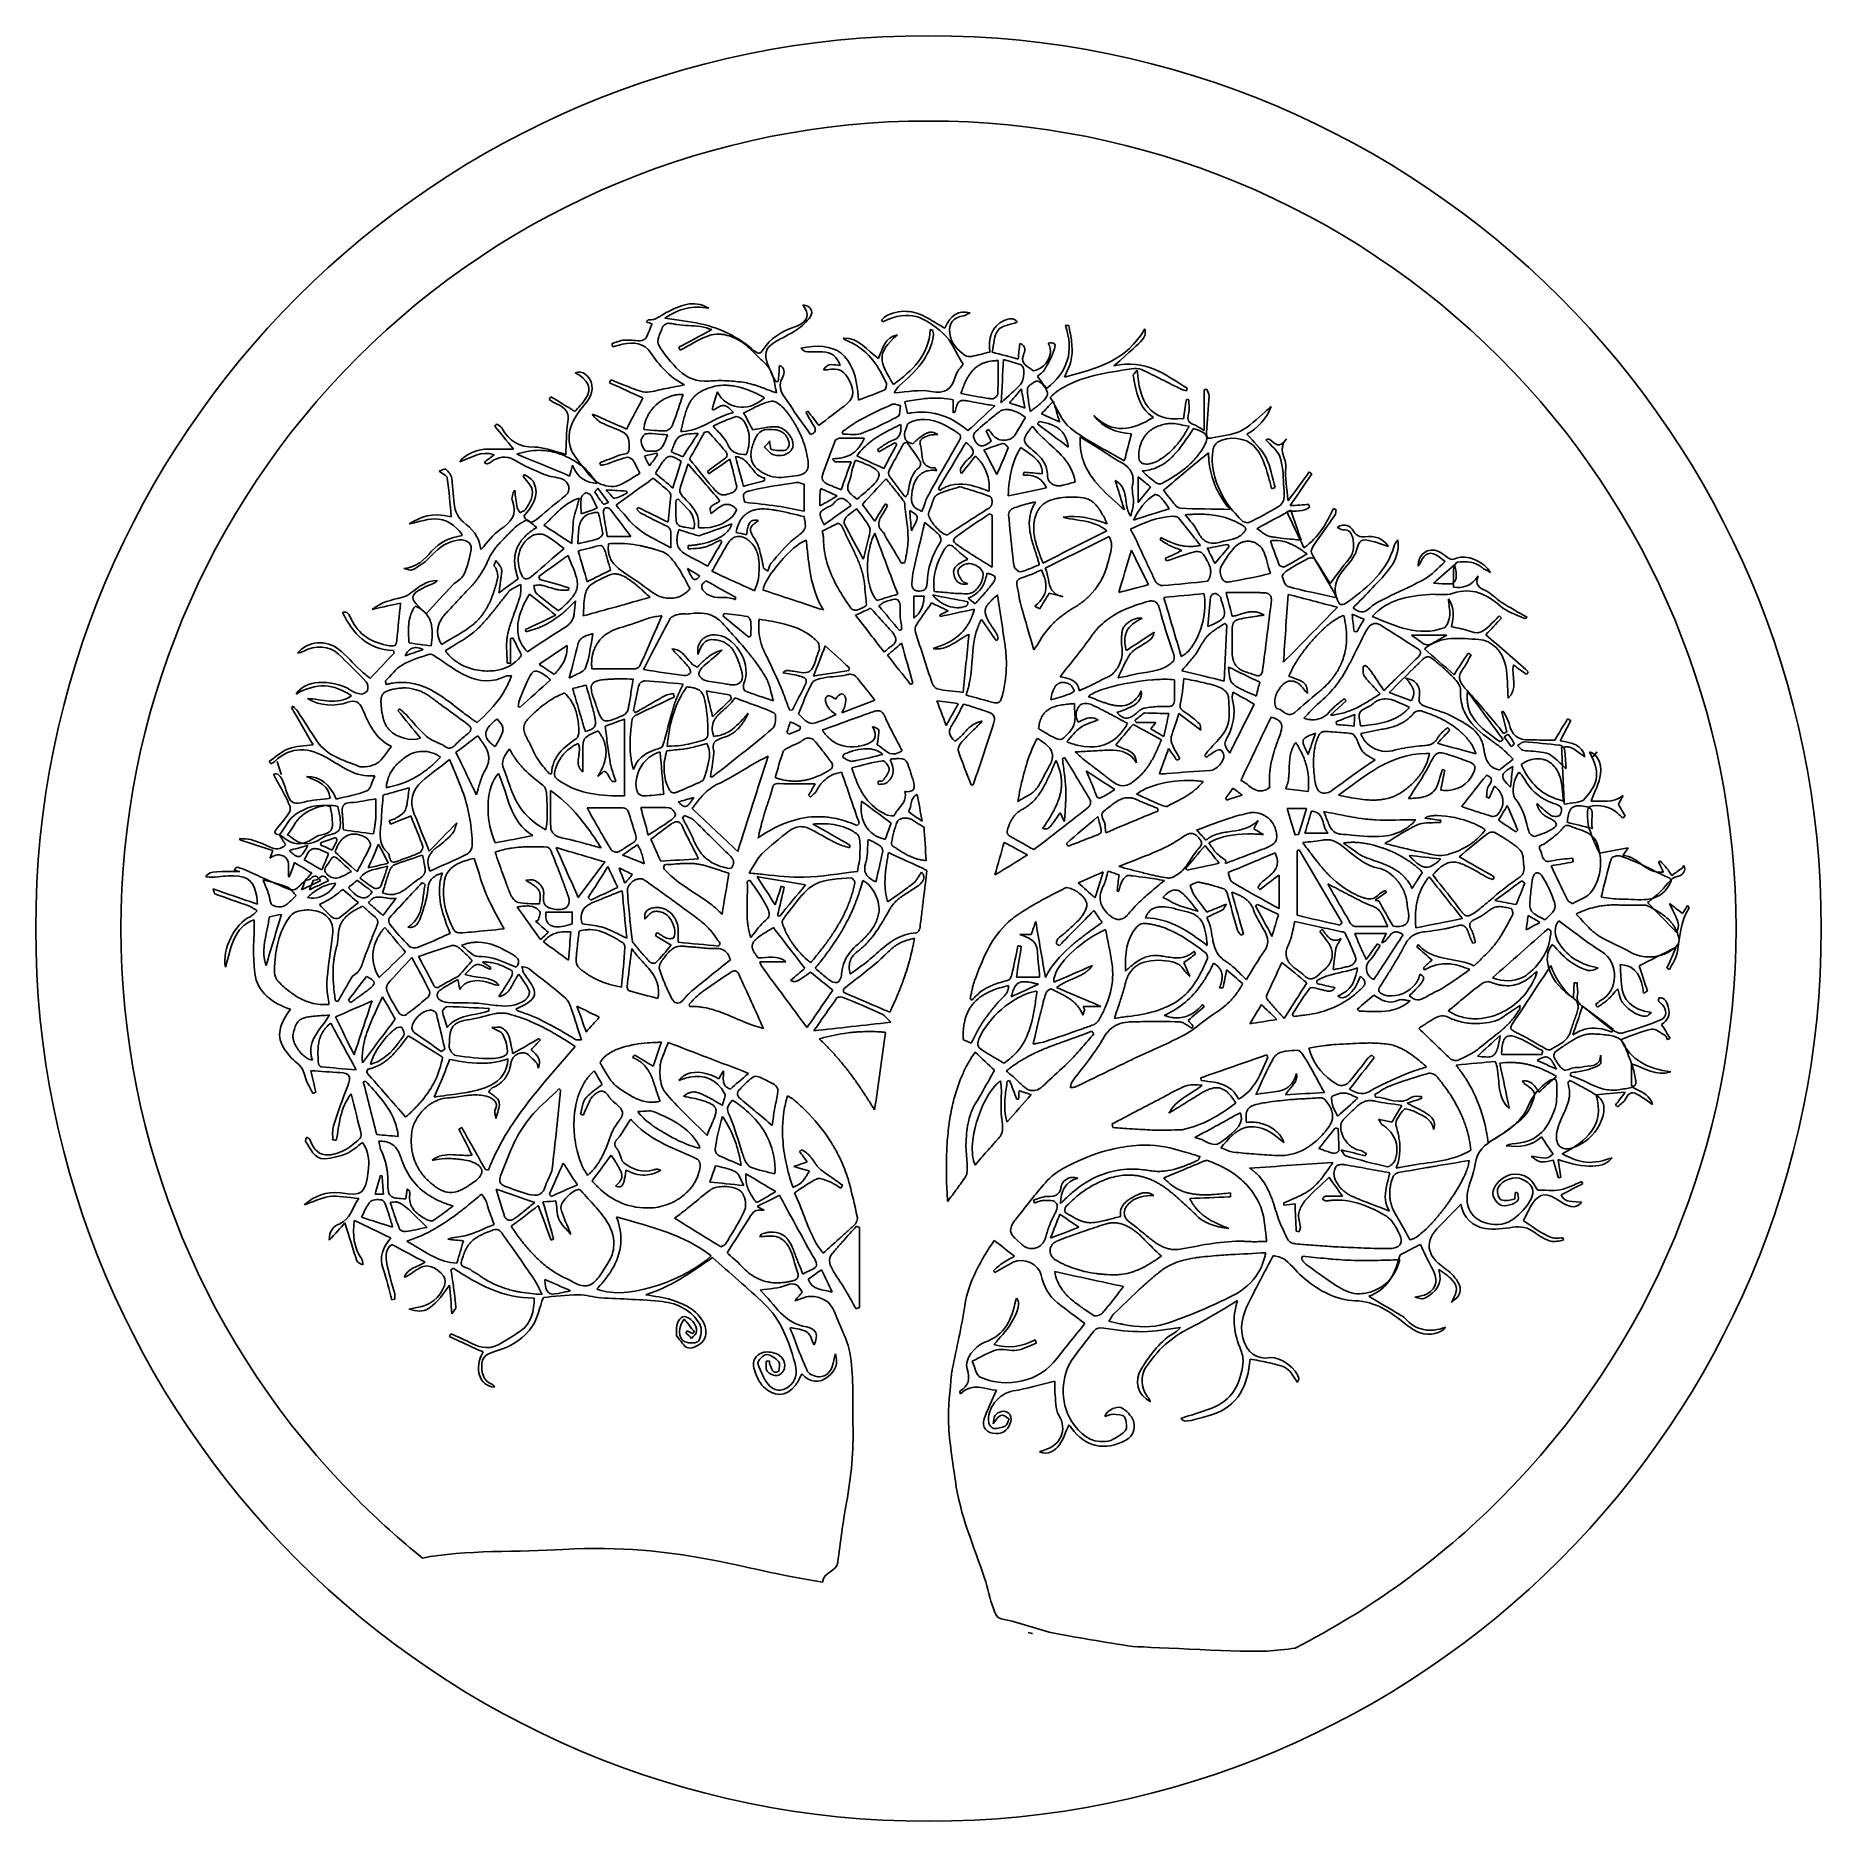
# Model space of a CAD drawing. Extents: x 0 to 430, y 0 to 430.
import ezdxf

# ---------------------------------------------------------------- set-up
doc = ezdxf.new("R2010")
doc.units = 0
doc.layers.add('Calque_1', color=7, linetype='CONTINUOUS')

msp = doc.modelspace()

# ---------------------------------------------------------------- linework, layer by layer
at = {"layer": 'Calque_1', "color": 7}
for points in [[(151.0237, 359.74913), (151.0237, 359.74861)], [(151.12396, 359.92121), (151.12396, 359.92069)], [(152.49349, 360.63739), (152.49338, 360.63744)], [(138.79631, 355.74869), (139.02034, 355.00779)], [(149.88995, 356.38706), (149.88995, 356.38654)], [(149.90865, 355.93954), (149.90865, 355.93902)], [(149.95725, 355.74007), (149.95725, 355.73955)], [(150.03525, 355.55972), (150.03525, 355.5592)], [(237.38329, 350.58689), (237.38277, 350.58689)], [(237.97292, 348.54257), (237.97292, 348.54309)], [(165.99099, 345.73401), (165.99127, 345.73448)], [(237.3466, 344.83789), (237.34608, 344.83737)], [(241.11323, 346.72681), (241.1133, 346.72666)], [(281.31223, 344.62771), (281.31223, 334.83442)], [(124.12153, 342.97858), (123.69373, 342.27819)], [(155.52937, 343.52751), (155.52937, 343.52738)], [(157.90856, 342.12126), (157.90856, 342.12075)], [(158.10028, 342.38688), (158.10028, 342.38636)], [(159.25679, 343.57699), (159.25628, 343.57647)], [(163.30484, 339.85579), (163.30433, 339.85579)], [(163.64929, 339.94512), (163.64877, 339.9446)], [(175.52581, 342.7469), (175.52632, 342.74742)], [(177.41612, 341.91154), (177.41641, 341.91198)], [(178.35405, 341.63197), (178.35353, 341.63197)], [(180.08211, 340.29614), (180.08159, 340.29614)], [(180.50947, 339.8357), (180.50947, 339.83622)], [(207.242, 341.12334), (207.24148, 341.12334)], [(207.76238, 340.97038), (207.76186, 340.97038)], [(208.02128, 340.89698), (208.02076, 340.89698)], [(208.27294, 340.83967), (208.27294, 340.84018)], [(218.04287, 342.62503), (218.04235, 342.62503)], [(220.94553, 339.08778), (220.94553, 342.24624)], [(221.98164, 341.29229), (221.98164, 341.29177)], [(222.27103, 341.715), (222.27052, 341.715)], [(229.35019, 342.5812), (229.35071, 342.5812)], [(230.8979, 342.68092), (230.89842, 342.68092)], [(233.82847, 339.90343), (233.82847, 339.90332)], [(242.89709, 342.2537), (242.89709, 342.25422)], [(245.05, 341.93058), (245.04949, 341.93006)], [(147.43323, 338.39388), (147.43323, 338.39336)], [(152.82308, 335.32879), (152.82359, 335.32879)], [(156.23217, 338.07758), (156.23217, 338.07706)], [(168.0852, 339.14672), (168.08571, 339.14672)], [(168.72906, 338.17959), (168.72908, 338.17939)], [(170.45195, 337.21531), (170.45195, 337.21583)], [(170.51192, 339.08063), (170.51192, 339.08011)], [(178.46544, 335.75419), (178.46596, 335.75419)], [(180.87482, 339.3856), (180.87482, 339.38611)], [(182.30057, 337.33301), (182.30057, 337.33353)], [(183.54236, 335.18844), (183.54236, 335.18895)], [(198.70813, 337.51895), (198.70761, 337.51843)], [(216.33858, 338.97775), (216.3391, 338.97775)], [(217.25997, 338.76278), (217.26049, 338.76278)], [(236.32392, 339.2642), (236.32341, 339.2642)], [(240.36497, 335.48196), (240.36497, 335.48248)], [(246.53829, 336.9221), (246.5388, 336.9221), (246.5388, 336.92261)], [(273.3521, 336.55786), (273.35163, 336.55779)], [(145.82506, 332.28415), (145.82506, 332.28363)], [(146.05863, 333.09702), (146.05863, 333.0965)], [(146.4214, 333.64065), (146.4214, 333.64013)], [(146.50305, 335.06954), (146.50357, 335.06954)], [(152.19938, 333.80707), (152.19887, 333.80707)], [(153.61063, 331.07181), (153.61063, 331.07129)], [(164.14797, 334.81442), (164.14797, 334.81391)], [(166.6274, 331.64097), (166.6274, 331.64046)], [(171.72423, 334.30128), (171.72423, 334.30179)], [(172.65662, 331.18074), (172.65662, 331.18023)], [(173.27674, 332.85868), (173.27674, 332.85816)], [(173.97127, 334.01619), (173.97127, 334.01567)], [(176.84918, 331.55799), (176.84918, 331.55748)], [(176.94578, 330.90687), (176.94578, 330.90635)], [(180.55536, 333.77072), (180.55536, 333.77123)], [(181.2871, 332.43075), (181.2871, 332.43126)], [(193.61387, 332.98727), (193.61335, 332.98727)], [(194.24897, 334.54859), (194.24897, 334.54807)], [(196.54771, 333.02253), (196.54754, 333.02317)], [(199.53874, 333.01401), (199.53822, 333.01401), (199.53822, 333.01453)], [(206.89265, 331.91311), (206.89213, 331.91259)], [(207.37272, 331.5183), (207.37272, 331.51882)], [(209.78032, 332.04648), (209.0057, 331.70955)], [(209.39999, 332.83609), (209.39999, 332.83557)], [(209.78006, 332.0465), (209.78032, 332.04648)], [(209.93794, 332.19013), (209.93845, 332.19013)], [(212.95892, 332.06246), (212.95892, 332.06195)], [(215.94739, 333.82566), (215.94687, 333.82566)], [(222.58833, 333.73938), (222.58833, 333.7399)], [(224.03386, 331.99378), (224.03423, 331.99378)], [(226.02636, 334.08938), (226.02636, 334.08887)], [(230.0902, 332.29149), (230.09071, 332.29201), (228.90422, 334.78591)], [(232.98513, 331.70139), (232.98459, 331.70129)], [(235.309, 333.20359), (235.30951, 333.20359)], [(238.81318, 334.28092), (238.81318, 334.28041)], [(242.88161, 332.73536), (242.8811, 332.73536)], [(251.49816, 331.76536), (251.49816, 331.76485)], [(266.28178, 332.13684), (266.28178, 332.13632)], [(267.44295, 333.9791), (267.44295, 333.97859)], [(124.71885, 329.66523), (124.71833, 329.66523)], [(146.81517, 330.02279), (146.81569, 330.02279)], [(147.59966, 329.87759), (147.60018, 329.87759)], [(153.12125, 329.70703), (153.12125, 329.70651)], [(153.3755, 330.43257), (153.3755, 330.43205)], [(169.78535, 328.27205), (169.78483, 328.27205)], [(171.52219, 330.17336), (171.52219, 330.17388)], [(172.36, 329.98805), (172.36, 329.98753)], [(177.10028, 330.30536), (177.10028, 330.30484)], [(177.13388, 330.26604), (177.13388, 330.26552)], [(181.24008, 330.7833), (181.24008, 330.78382)], [(182.31548, 330.75811), (182.31548, 330.75759)], [(185.37113, 330.60474), (185.37113, 330.60525)], [(196.40715, 327.3461), (196.40663, 327.3461), (192.43892, 327.3461)], [(197.40085, 327.71187), (197.40123, 327.71187)], [(197.90473, 330.35061), (197.90525, 330.35061)], [(212.97625, 327.39666), (212.97625, 327.39718)], [(213.07735, 326.83132), (213.07735, 326.83184)], [(214.13865, 326.71292), (214.13865, 326.7124)], [(225.44515, 330.55665), (225.44515, 330.55717)], [(234.12769, 330.80842), (234.12769, 330.80893)], [(237.21124, 330.75277), (237.21069, 330.75251)], [(239.5036, 329.12806), (239.50309, 329.12806)], [(252.01027, 328.30718), (252.01027, 328.30666)], [(252.20509, 327.67414), (252.20509, 327.67362)], [(265.9479, 327.41671), (265.9479, 327.41619)], [(266.79178, 326.84306), (266.7923, 326.84306)], [(268.60976, 326.91396), (268.61027, 326.91396)], [(282.41252, 328.57331), (282.41252, 328.57383)], [(282.47822, 327.65089), (282.47822, 327.6514)], [(129.55886, 325.98329), (129.55886, 325.98277)], [(172.27357, 326.01275), (172.27357, 326.01327)], [(174.54785, 323.74623), (174.54733, 323.74623)], [(185.91634, 325.59959), (185.91634, 325.60011)], [(185.99644, 325.88278), (185.99644, 325.88329)], [(186.04704, 326.19439), (186.04704, 326.1949)], [(186.06824, 326.53648), (186.06824, 326.537)], [(189.38274, 323.43417), (189.38274, 323.43365)], [(203.0925, 324.22372), (203.0925, 324.22423)], [(203.0955, 324.08626), (203.0955, 324.08677)], [(204.78425, 323.23611), (204.78373, 323.23559)], [(205.44058, 324.20769), (205.44058, 324.20717)], [(205.51908, 325.19367), (205.51908, 325.19316)], [(211.77348, 322.5964), (211.77348, 322.59588)], [(212.02153, 323.05787), (212.02153, 323.05735)], [(214.44199, 326.4225), (214.44251, 326.4225)], [(216.58506, 325.82303), (216.58557, 325.82303)], [(216.63417, 325.78113), (216.63469, 325.78062)], [(216.73856, 325.63437), (216.73856, 325.63386)], [(216.85741, 325.43283), (216.85741, 325.43232)], [(222.68045, 325.38694), (222.68045, 325.38746)], [(237.80187, 324.09581), (238.00289, 324.82238)], [(241.00271, 323.61599), (241.00219, 323.61599)], [(242.28635, 325.58667), (242.28635, 325.58719)], [(243.62578, 324.4624), (243.62578, 324.46188)], [(243.64228, 323.99215), (243.64228, 323.99163)], [(243.66038, 323.69449), (243.66038, 323.69397)], [(263.31453, 325.61328), (263.31453, 325.6138)], [(263.776, 324.91514), (263.776, 324.91565)], [(265.43222, 323.73117), (265.43222, 317.54498), (265.43274, 317.54498), (265.43274, 317.5455)], [(282.91642, 324.92547), (282.91642, 324.92599)], [(283.71379, 322.28377), (283.71379, 322.28429)], [(131.00249, 318.59125), (131.00219, 318.59146)], [(131.39495, 318.1749), (131.39495, 318.17438)], [(131.5727, 318.95987), (131.5727, 318.95935)], [(132.64613, 319.84353), (132.64601, 319.84358)], [(133.95923, 318.83687), (133.95923, 318.83739)], [(134.75596, 320.1748), (134.75596, 320.17428)], [(135.20555, 322.07293), (135.20503, 322.07345)], [(137.98573, 317.53465), (135.42517, 320.94116)], [(142.48469, 319.7826), (142.28935, 320.25854), (142.28935, 320.25906)], [(185.06659, 315.44691), (185.06659, 321.90492)], [(189.11101, 320.87556), (189.11079, 320.87556)], [(190.52482, 322.04772), (190.52534, 322.04772)], [(191.89838, 321.42605), (191.8989, 321.42605)], [(192.89522, 321.02504), (192.89574, 321.02504)], [(193.0503, 319.09324), (193.05082, 319.09376)], [(216.26778, 318.39868), (216.26778, 318.39816)], [(217.39588, 320.91021), (217.39588, 320.9097)], [(217.51008, 320.72211), (217.69767, 320.41257)], [(222.56604, 321.31615), (222.56611, 321.31581)], [(229.58945, 320.21362), (229.58945, 320.21413)], [(230.14489, 318.55405), (230.14489, 318.55456)], [(230.22289, 318.36439), (230.22289, 318.36491)], [(243.38292, 321.02648), (243.38241, 321.027)], [(246.60231, 321.5474), (246.60283, 321.5474)], [(249.46671, 318.81463), (249.46731, 318.8147)], [(253.86179, 318.08961), (253.86127, 318.08961)], [(261.95954, 320.54021), (261.95954, 320.53969)], [(269.60769, 319.43589), (269.60769, 319.43637)], [(270.84946, 318.82611), (270.84946, 318.82663)], [(284.86515, 319.75266), (284.86515, 319.75318)], [(134.51889, 317.77027), (134.51889, 317.77079)], [(135.29455, 316.14608), (135.29455, 316.1466)], [(136.74611, 315.25016), (136.74611, 315.24965)], [(136.7641, 317.11762), (136.7641, 317.1171)], [(137.48695, 316.24726), (137.48706, 316.24746)], [(145.00441, 315.6991), (145.00441, 315.69962)], [(162.53982, 316.24018), (162.53982, 316.2407)], [(166.71112, 317.06951), (166.7106, 317.06951)], [(170.19153, 313.87807), (170.19153, 313.87756)], [(174.99512, 315.96576), (174.99485, 315.96577)], [(175.54599, 315.96476), (175.54547, 315.96476)], [(188.88621, 316.6784), (188.88673, 316.6784)], [(195.52796, 317.73884), (195.52745, 317.73884)], [(210.4713, 315.56115), (210.47072, 315.56115)], [(212.2634, 314.06099), (212.2634, 314.0615)], [(212.2799, 313.95092), (212.2799, 313.95143)], [(213.41318, 315.35343), (213.41369, 315.35343)], [(214.09014, 317.29129), (214.09014, 317.29181)], [(214.25602, 317.74914), (214.25602, 317.74966)], [(215.00787, 314.57617), (215.00787, 314.57565)], [(215.02497, 314.84489), (215.02497, 314.84437)], [(215.03057, 314.42114), (215.03057, 314.42063)], [(215.20829, 313.88681), (215.20829, 313.88629)], [(215.20841, 315.52237), (215.20841, 315.52185)], [(215.44561, 316.17969), (215.44561, 316.17918)], [(215.61563, 316.60809), (215.61563, 316.60757)], [(230.12211, 316.84097), (230.12211, 316.84149)], [(230.26319, 317.26886), (230.26319, 317.26937)], [(230.3, 301.92013), (230.3, 314.44288)], [(240.63322, 313.83361), (240.63322, 313.83309)], [(241.54944, 315.95338), (241.54944, 315.95286)], [(256.74016, 314.87069), (256.74016, 314.8712)], [(257.07761, 314.27176), (257.07761, 314.27228)], [(262.8892, 315.89295), (262.8892, 315.89243)], [(263.29537, 314.78397), (263.29537, 314.78346)], [(273.7198, 314.19664), (273.71855, 314.19643)], [(274.34021, 316.93216), (274.34021, 316.93164)], [(279.62312, 314.70642), (279.62257, 314.70648)], [(302.1772, 315.65985), (302.17467, 315.65985)], [(113.71229, 309.73262), (113.71229, 309.7321)], [(114.57993, 310.59975), (114.57993, 310.59924)], [(118.36026, 313.38398), (118.36007, 313.38459)], [(120.39457, 309.81272), (120.39405, 309.81272)], [(136.36723, 309.54343), (136.36723, 309.54395)], [(153.02666, 309.63746), (153.02666, 309.63797)], [(159.58442, 311.49006), (159.58494, 311.49006)], [(167.69332, 312.35163), (167.69297, 312.35158)], [(169.91919, 313.51375), (169.91919, 313.51324)], [(171.20904, 309.74964), (171.20904, 309.75016)], [(171.36923, 310.83433), (171.36923, 310.83485)], [(171.65225, 312.03113), (171.65225, 312.03165)], [(172.20829, 312.9458), (172.20881, 312.9458)], [(172.29459, 310.32785), (172.29459, 310.32734)], [(172.29614, 311.60995), (172.29562, 311.60943)], [(173.27024, 312.57474), (173.26972, 312.57423)], [(184.60746, 310.36151), (184.60746, 310.36203)], [(184.84051, 310.61057), (184.84051, 310.61109)], [(189.43376, 310.61525), (189.43376, 310.61474)], [(189.61442, 309.67111), (189.61442, 309.6706)], [(193.29789, 312.56285), (193.29813, 312.56294)], [(201.86298, 309.68353), (201.86298, 309.68301)], [(202.07493, 310.11817), (202.07433, 310.11813)], [(203.04068, 312.65949), (203.04068, 312.65898)], [(203.07418, 311.89003), (203.07418, 311.88951)], [(203.29648, 311.2973), (203.29648, 311.29679)], [(204.41735, 309.98889), (204.41735, 309.98837)], [(204.42635, 309.88347), (204.42635, 309.88295)], [(212.221, 313.4388), (212.221, 313.43932)], [(214.101, 312.70784), (214.10099, 312.70763)], [(215.40777, 313.48632), (215.40777, 313.4858)], [(215.6615, 313.06205), (215.6615, 313.06154)], [(215.96019, 312.62435), (215.96019, 312.62384)], [(216.29557, 312.18355), (216.29557, 312.18304)], [(216.65885, 311.74947), (216.65885, 311.74896)], [(219.83282, 309.91065), (219.83334, 309.91065)], [(239.25603, 312.80529), (239.25603, 312.80581)], [(239.28293, 313.27916), (239.28293, 313.27968)], [(240.32108, 310.86528), (240.32108, 310.86476)], [(240.35908, 312.33289), (240.35908, 312.33237)], [(240.37788, 310.14077), (240.37788, 310.14026)], [(240.47865, 309.42041), (240.47865, 309.41989)], [(257.90653, 310.72368), (257.90653, 310.7242), (257.90601, 310.7242)], [(263.58324, 311.10308), (263.58324, 311.10256)], [(264.25193, 309.91194), (264.25193, 309.91142)], [(276.4571, 312.24947), (276.4571, 312.24999)], [(277.72678, 310.64182), (277.72678, 310.64234)], [(291.32469, 311.30711), (291.32469, 311.30763)], [(110.81169, 306.60775), (110.81169, 306.60723)], [(111.19099, 307.0718), (111.19099, 307.07128)], [(115.68342, 305.67127), (115.68342, 305.67179)], [(116.09735, 306.80712), (116.09735, 306.80764)], [(116.27822, 307.17505), (116.27822, 307.17557)], [(116.48079, 307.53782), (116.48079, 307.53834)], [(116.97414, 306.68728), (116.97414, 306.68676)], [(135.38228, 308.77964), (135.3828, 308.77964)], [(136.00447, 309.16413), (136.00498, 309.16413)], [(138.00319, 305.55975), (138.00319, 305.55923)], [(139.72556, 307.68612), (139.72517, 307.68623)], [(143.37497, 309.30511), (143.37497, 309.30563), (143.37497, 309.30763)], [(147.08687, 306.79574), (147.08635, 306.79574)], [(149.44435, 306.15443), (149.44383, 306.15443)], [(151.24682, 305.56486), (151.2463, 305.56486)], [(165.27016, 308.03195), (164.9291, 308.47172), (164.92858, 308.47172)], [(165.75769, 306.00933), (165.75769, 306.00882)], [(166.88888, 307.90276), (166.88888, 307.90224)], [(189.77256, 307.51518), (189.77256, 307.51466)], [(200.86666, 306.6956), (200.86666, 306.69508)], [(219.10689, 306.61136), (219.10689, 306.61085)], [(220.15439, 307.23946), (220.15437, 307.23975)], [(240.24668, 307.2046), (240.24668, 307.20512)], [(240.61818, 308.70314), (240.61818, 308.70262)], [(240.79181, 307.98794), (240.79181, 307.98742)], [(240.99387, 307.27325), (240.99387, 307.27273)], [(270.7484, 308.54843), (270.98972, 309.07294)], [(276.00596, 305.97236), (276.00596, 305.97287)], [(280.4618, 309.37864), (280.4618, 309.37812)], [(287.34406, 306.93331), (287.05932, 307.44232)], [(291.81514, 308.20196), (291.81407, 308.20196)], [(295.19376, 306.50851), (295.19376, 306.50902)], [(295.74669, 305.50133), (295.74669, 305.50185)], [(298.57029, 308.38529), (298.56972, 308.38542)], [(306.09541, 305.13742), (306.09541, 305.13794)], [(109.26295, 304.134), (109.26295, 304.13348)], [(110.81746, 301.86583), (110.81746, 301.86634)], [(110.87896, 301.78111), (110.87896, 301.78163)], [(110.91666, 301.6933), (110.91666, 301.69381)], [(111.08252, 301.10574), (111.08252, 301.10625)], [(111.20652, 303.14481), (111.20652, 303.14429)], [(111.54655, 302.72778), (111.54655, 302.72726)], [(111.86539, 302.29938), (111.86539, 302.29887)], [(112.00802, 302.07717), (112.00802, 302.07666)], [(112.28166, 300.80077), (112.28166, 300.80025)], [(112.28666, 301.17129), (112.28666, 301.17077)], [(115.40692, 303.24351), (115.40692, 303.24403)], [(115.42032, 304.07705), (115.42032, 304.07757)], [(115.42862, 302.81718), (115.42862, 302.8177)], [(115.45602, 304.48478), (115.45602, 304.48529)], [(115.46892, 302.38413), (115.46892, 302.38465)], [(115.69842, 301.04468), (115.69842, 301.0452)], [(128.24739, 304.73856), (128.24628, 304.73857)], [(129.27678, 302.30822), (129.27678, 302.30873)], [(138.99952, 303.10925), (138.99952, 303.10874)], [(156.99745, 301.61846), (156.99698, 301.61835)], [(161.90448, 302.23024), (161.90448, 302.23075)], [(162.88448, 300.9621), (162.88448, 300.96158)], [(174.82105, 304.14373), (174.82105, 304.14322)], [(190.91457, 301.96874), (190.91457, 301.96823)], [(197.8759, 303.97164), (197.8759, 303.97216)], [(198.403, 302.65699), (198.403, 302.65751)], [(198.87687, 301.32477), (198.87687, 301.32529)], [(208.48966, 302.92162), (208.49017, 302.92162)], [(221.45097, 301.95759), (221.45097, 301.95811)], [(222.21371, 302.67899), (222.21423, 302.67951)], [(222.30931, 301.57467), (222.30931, 301.57415)], [(224.48694, 303.86344), (224.48642, 303.86396)], [(235.59322, 302.17235), (235.59322, 302.17183)], [(241.66313, 302.52427), (241.66365, 302.52427)], [(241.99174, 304.39384), (241.99174, 304.39332)], [(242.16129, 301.30162), (242.16078, 301.30162)], [(242.53331, 302.92364), (242.53331, 302.92313)], [(267.20421, 303.63687), (267.20421, 303.63635)], [(281.16018, 305.01531), (281.16018, 305.01583)], [(282.07071, 303.50688), (282.07071, 303.50739)], [(282.27378, 303.12344), (282.27378, 303.12395)], [(282.74768, 301.9509), (282.74768, 301.95141)], [(282.90038, 301.1463), (282.90038, 301.14682)], [(299.50305, 302.34491), (299.50305, 302.34439)], [(104.90038, 297.28428), (104.90038, 297.28376)], [(105.25028, 297.6636), (105.25028, 297.66308)], [(105.90966, 298.44029), (105.90966, 298.43977)], [(106.22075, 298.8382), (106.22075, 298.83768)], [(107.35763, 300.49442), (107.35712, 300.49391)], [(111.25047, 300.50836), (111.25047, 300.50887)], [(111.31407, 300.21277), (111.31407, 300.21329)], [(111.31857, 299.36889), (111.31857, 299.36941)], [(111.35227, 299.92235), (111.35227, 299.92286)], [(111.35627, 299.64019), (111.35627, 299.64071)], [(111.95657, 298.13788), (111.95657, 298.13736)], [(112.11056, 299.29233), (112.11056, 299.29181)], [(115.49771, 297.08736), (115.49719, 297.08684)], [(115.81004, 300.58424), (115.81004, 300.58476)], [(115.9382, 300.11657), (115.9382, 300.11709)], [(116.08341, 299.64166), (116.08341, 299.64218)], [(116.24516, 299.15952), (116.24516, 299.16004)], [(116.85896, 297.82352), (116.85938, 297.82323)], [(116.85948, 297.09458), (116.85948, 297.09509)], [(121.21364, 299.74973), (121.21364, 299.74921), (121.47822, 299.00249)], [(128.45971, 297.01139), (128.38681, 296.38404)], [(130.4874, 298.35131), (130.4874, 298.35183)], [(139.64437, 300.33694), (139.64455, 300.33729)], [(158.52092, 299.05261), (158.52144, 299.05261)], [(158.67905, 298.98341), (158.67957, 298.98341)], [(160.61743, 296.58455), (160.61743, 296.58403)], [(173.46885, 297.15974), (173.46885, 297.16026)], [(199.2784, 299.81996), (199.2784, 299.82048)], [(199.37865, 299.30578), (199.37865, 299.30629)], [(221.59411, 298.90765), (221.59411, 298.90817)], [(221.73777, 298.71645), (221.73777, 298.71696)], [(227.94821, 298.96377), (227.94821, 298.96429)], [(228.23346, 297.78396), (228.23346, 297.78344)], [(230.13875, 300.1988), (230.13823, 300.19931)], [(230.40127, 300.08769), (230.40075, 300.08821)], [(230.61779, 299.97194), (230.61728, 299.97245)], [(231.0002, 299.57144), (231.0002, 299.57196)], [(242.91269, 299.51258), (242.91269, 299.5131)], [(244.36478, 297.10084), (244.36529, 297.10033)], [(269.77306, 298.28422), (269.77306, 298.28371)], [(282.42861, 299.02809), (282.42861, 299.0286)], [(282.5428, 299.24771), (282.5428, 299.24823)], [(282.78828, 299.89574), (282.78828, 299.89625)], [(282.83998, 300.10812), (282.83998, 300.10864)], [(282.87768, 300.31897), (282.87768, 300.31948)], [(301.08586, 297.59895), (301.08586, 297.59844)], [(341.73197, 298.59946), (341.73197, 298.59998)], [(91.51881, 292.60282), (91.51881, 292.6023)], [(101.8954, 294.11186), (101.8954, 294.11134)], [(108.96419, 292.61737), (108.96419, 292.61788)], [(109.94242, 294.77176), (109.94242, 294.77227)], [(110.21837, 295.51693), (110.21837, 295.51745)], [(110.47314, 296.27244), (110.47314, 296.27296)], [(111.62735, 295.76593), (111.62787, 295.76645)], [(112.0239, 293.58531), (112.0239, 293.58479)], [(112.91997, 294.71547), (112.91997, 294.71495)], [(113.91065, 295.96294), (113.91014, 295.96242)], [(113.97785, 296.10763), (113.97785, 296.10712)], [(114.05025, 296.23992), (114.05025, 296.23941)], [(115.93913, 292.63283), (115.93913, 292.63335)], [(116.33962, 293.78987), (116.33962, 293.79039)], [(116.71428, 294.95362), (116.71428, 294.95414)], [(116.79698, 295.29262), (116.79698, 295.29313)], [(116.84608, 295.64195), (116.84608, 295.64247)], [(117.3302, 292.32896), (117.3302, 292.32845)], [(120.24313, 296.47346), (120.24313, 296.47294)], [(120.31293, 296.22438), (120.31293, 296.22387)], [(128.27613, 293.57331), (128.27613, 293.57383)], [(128.95826, 294.31435), (128.95826, 294.31487)], [(129.50861, 295.01043), (129.50861, 295.01095)], [(132.40969, 295.51864), (132.40969, 295.51812)], [(157.19478, 296.29152), (157.19529, 296.29152)], [(168.0361, 294.33714), (168.03662, 294.33714)], [(168.46088, 294.15474), (168.59886, 294.68546), (168.59834, 294.68598)], [(199.96673, 293.89835), (199.96673, 293.89887)], [(200.09592, 292.77594), (200.09592, 292.77646)], [(201.82585, 295.01108), (201.82585, 295.01056)], [(207.05526, 294.22656), (207.05491, 294.22649)], [(211.45257, 294.94273), (211.45257, 294.94221), (211.45206, 294.94221), (211.45206, 289.72392), (211.45257, 289.72392)], [(213.95216, 294.94221), (213.95216, 294.94273), (211.45257, 294.94273)], [(211.95487, 296.31484), (211.95538, 296.31484)], [(212.35019, 296.22804), (212.35071, 296.22804)], [(212.57809, 296.20684), (212.5786, 296.20684)], [(215.74209, 293.34901), (215.7412, 293.34902)], [(216.23471, 294.99545), (216.23471, 294.99493)], [(216.45434, 294.73913), (216.45434, 294.73861)], [(224.56082, 294.51077), (224.56082, 294.51025), (224.56133, 294.51025)], [(228.88872, 292.36407), (228.88872, 292.36355)], [(231.61922, 295.24461), (231.61922, 295.24512), (231.61878, 295.24503)], [(244.71617, 296.43577), (244.71617, 296.43525)], [(246.12074, 295.24721), (246.12126, 295.24721)], [(268.02173, 293.76297), (268.02121, 293.76297)], [(269.26502, 293.74852), (269.26451, 293.74852)], [(269.99728, 293.24158), (269.99728, 293.24209)], [(281.24573, 295.5944), (281.2452, 295.5944)], [(291.36394, 295.84819), (291.3557, 295.84764)], [(297.08762, 295.29381), (297.08762, 295.29432)], [(90.40622, 290.61379), (90.40622, 290.61328)], [(93.95643, 290.90834), (93.95643, 290.90885)], [(94.67938, 289.93475), (94.67938, 289.93527)], [(94.82614, 289.6681), (94.82614, 289.66862)], [(97.15563, 288.13135), (97.15563, 288.13083)], [(97.3396, 288.60677), (97.3396, 288.60625)], [(97.5675, 289.07909), (97.5675, 289.07858)], [(97.8388, 289.5478), (97.8388, 289.54728)], [(98.90592, 290.92446), (98.90592, 290.92394)], [(107.9027, 288.5903), (107.9027, 288.58979)], [(108.16682, 291.26503), (108.16682, 291.26555)], [(108.38278, 289.12205), (108.38278, 289.12154)], [(108.58178, 291.93166), (108.58178, 291.93266)], [(110.23279, 291.32291), (110.23279, 291.32239)], [(114.33251, 288.01089), (114.33251, 288.01141)], [(114.70923, 289.17155), (114.70923, 289.17206)], [(115.11128, 290.32651), (115.11128, 290.32703)], [(116.76745, 290.84223), (116.76745, 290.84171)], [(125.30438, 290.37611), (125.30387, 290.37663)], [(129.7398, 290.85463), (129.7398, 290.85515)], [(131.97561, 290.97318), (131.97561, 290.97266)], [(150.86004, 290.28145), (150.86041, 290.28147)], [(153.7424, 290.25232), (153.74188, 290.25232)], [(156.227, 290.70108), (156.22649, 290.70108)], [(159.73028, 290.92496), (159.73015, 290.92437)], [(162.33529, 290.53945), (162.33477, 290.53945)], [(164.30778, 289.47337), (164.30726, 289.47337)], [(165.53387, 290.23655), (165.53439, 290.23655), (171.73349, 285.13351), (171.73401, 285.13351)], [(171.52486, 290.02313), (171.52435, 290.02313)], [(171.79668, 289.77302), (171.79668, 289.77353)], [(172.22461, 288.8263), (172.22461, 288.82682)], [(174.20778, 288.88104), (174.20778, 288.88052)], [(174.25584, 289.43801), (174.25588, 289.43811)], [(177.23602, 288.93779), (177.2355, 288.93779)], [(196.28168, 292.10371), (196.28168, 292.1032)], [(196.78398, 291.76468), (196.78449, 291.76468)], [(201.07281, 292.08709), (201.07284, 292.0876)], [(212.43598, 290.5709), (212.43649, 290.5709)], [(219.71342, 291.43027), (219.71342, 291.43079), (219.7129, 291.43079)], [(224.83351, 288.72294), (224.83351, 288.72346)], [(225.04177, 289.12705), (225.04177, 289.12757)], [(225.88978, 291.36206), (225.88978, 291.36257)], [(227.73652, 289.3823), (227.73601, 289.38282)], [(228.73782, 291.9889), (228.73782, 291.98838)], [(229.62437, 288.67333), (229.62489, 288.67281)], [(266.2703, 289.66661), (266.27081, 289.66661)], [(286.31983, 288.44644), (286.3188, 288.44696)], [(288.33936, 288.4758), (288.33936, 288.47528)], [(314.91811, 290.32026), (314.91759, 290.32027)], [(315.08707, 289.61436), (315.08707, 289.61488)], [(322.59146, 288.40002), (322.59154, 288.40046)], [(352.90059, 289.691), (352.29745, 290.2374)], [(89.88686, 285.32573), (89.88686, 285.32522)], [(96.87191, 286.69319), (96.87191, 286.69267)], [(96.91171, 285.73201), (96.91171, 285.73149)], [(96.92151, 287.17378), (96.92151, 287.17326)], [(97.00161, 285.25297), (97.00161, 285.25197)], [(97.01611, 287.65334), (97.01611, 287.65282)], [(106.40199, 287.05858), (106.40147, 287.05807)], [(113.49118, 283.99512), (113.49118, 283.99564)], [(113.52118, 284.41731), (113.52118, 284.41783)], [(113.56558, 284.83589), (113.56558, 284.83641)], [(113.62658, 285.25086), (113.62658, 285.25137)], [(113.70568, 285.6622), (113.70568, 285.66272)], [(113.84262, 286.25389), (113.84262, 286.25441)], [(114.42372, 284.81965), (114.42372, 278.81847), (114.155, 278.82147)], [(114.95341, 284.92352), (114.95341, 284.92404)], [(118.11467, 286.42441), (118.01697, 286.94066)], [(148.18733, 284.16555), (148.18733, 284.16606)], [(163.34401, 284.50517), (163.34349, 284.50517)], [(163.80083, 284.45917), (163.80032, 284.45917)], [(165.44983, 284.04834), (165.44931, 284.04834)], [(165.81776, 283.88815), (165.81725, 283.88815)], [(166.16813, 283.70418), (166.16761, 283.70418)], [(172.26421, 285.40791), (172.26421, 285.40842)], [(172.28951, 287.12201), (172.28951, 287.12253)], [(174.27028, 285.70501), (174.27028, 285.70449)], [(174.54468, 284.20381), (174.54468, 284.20329)], [(185.35697, 286.30332), (185.35645, 286.30332)], [(185.75849, 286.05837), (185.75798, 286.05837)], [(188.44364, 283.82491), (188.44364, 283.82543)], [(207.0616, 285.02395), (207.0616, 285.02447)], [(207.1133, 284.80226), (207.1133, 284.80278)], [(208.01351, 286.69576), (208.01402, 286.69576)], [(208.5158, 283.64416), (208.51528, 283.64416)], [(211.79571, 287.3158), (211.79571, 287.31528)], [(211.81151, 286.68122), (211.81151, 286.6807)], [(211.89931, 286.28899), (211.89931, 286.28847)], [(222.42487, 285.66886), (222.42539, 285.66886)], [(230.7628, 286.89359), (230.76332, 286.89308)], [(231.50436, 285.69729), (231.50488, 285.69677)], [(231.65319, 285.13608), (231.65319, 285.13556)], [(231.67899, 284.82861), (231.67899, 284.82809)], [(254.63495, 285.93244), (254.63495, 285.93193)], [(255.60957, 287.1179), (255.60957, 287.11738)], [(255.95063, 287.4848), (255.95063, 287.48429)], [(280.98321, 283.82192), (280.98321, 283.8214)], [(281.90822, 285.13398), (281.90822, 285.13347)], [(282.1206, 285.37118), (282.1206, 285.37066)], [(285.22946, 287.71574), (285.22946, 287.71522)], [(315.52988, 286.87396), (315.52988, 286.87448)], [(317.4151, 286.46159), (318.08896, 286.41559)], [(339.75844, 285.63161), (331.2468, 285.63164)], [(91.73017, 282.59771), (91.72965, 282.59771)], [(93.37968, 282.11867), (93.37916, 282.11919)], [(95.17697, 281.04657), (95.17698, 281.0469)], [(97.84238, 283.36009), (97.84238, 283.35957)], [(98.71874, 281.8589), (98.71874, 281.85838)], [(99.56106, 280.79953), (99.56106, 280.79902)], [(113.48218, 282.28308), (113.48218, 282.28359)], [(113.56228, 280.55192), (113.56228, 280.55243)], [(118.46504, 281.59163), (118.46556, 281.59215)], [(134.26349, 281.3213), (134.26349, 281.32078)], [(155.49382, 281.51153), (155.49433, 281.51153)], [(174.99375, 282.74291), (174.99375, 282.7424)], [(176.14975, 280.27226), (176.14975, 280.27175)], [(188.16296, 280.51921), (188.16296, 280.51972)], [(190.15925, 283.01216), (190.15878, 283.01216)], [(216.76062, 282.31401), (216.7601, 282.31401)], [(264.39349, 281.89292), (264.39297, 281.89292)], [(280.65299, 283.25968), (280.65299, 283.25916)], [(304.04898, 280.01754), (304.04898, 280.01702)], [(305.70728, 282.31197), (305.70728, 282.31145)], [(315.29105, 281.78486), (315.29105, 281.78538)], [(315.40318, 282.39258), (315.40318, 282.3931)], [(315.49158, 283.00856), (315.49158, 283.00908)], [(333.40527, 281.4511), (333.40527, 281.45162)], [(335.10089, 280.40319), (335.09979, 280.40301)], [(132.07656, 277.17221), (132.07708, 277.17221)], [(133.95619, 277.94372), (133.95619, 277.94321)], [(133.99749, 277.4838), (133.99749, 277.48329)], [(141.24027, 275.05915), (141.24025, 275.05866)], [(156.1035, 275.87903), (156.10402, 275.87903)], [(181.4812, 277.05121), (181.48171, 277.05121)], [(184.07225, 275.73249), (184.07173, 275.73249)], [(184.9523, 275.42036), (184.95179, 275.42036)], [(186.9806, 277.53903), (186.98112, 277.53954)], [(187.45499, 278.41701), (187.45551, 278.41753)], [(195.88551, 277.80369), (195.885, 277.80369)], [(260.61129, 275.345), (260.61181, 275.345)], [(276.84238, 278.0755), (276.84238, 278.07498)], [(287.18019, 277.91845), (287.18019, 277.91897), (287.18019, 277.91949), (287.17819, 277.91945)], [(287.25719, 277.44975), (287.25719, 277.44923)], [(288.4949, 279.11311), (288.4949, 279.11259)], [(289.99606, 277.36284), (289.99606, 277.36232)], [(290.30922, 277.17991), (290.30922, 277.17939)], [(293.67906, 275.94389), (293.67906, 275.94337)], [(301.74047, 275.67309), (301.74047, 275.67258)], [(301.93478, 276.17487), (301.93478, 276.17435)], [(302.15957, 276.69215), (302.15957, 276.69163)], [(303.32638, 278.8791), (303.32638, 278.87858)], [(312.5093, 275.62038), (312.5093, 275.6209)], [(312.87982, 276.1418), (312.87982, 276.14231)], [(313.84978, 277.75203), (313.84978, 277.75255)], [(314.12627, 278.30445), (314.12627, 278.30497)], [(314.37948, 278.86463), (314.37948, 278.86514)], [(316.26789, 278.5804), (316.26789, 278.57988)], [(83.37195, 270.80571), (83.37195, 270.80519)], [(83.46445, 271.06357), (83.46445, 271.06306)], [(83.58331, 271.29405), (83.58331, 271.29353)], [(84.34457, 274.57293), (84.34457, 274.57241)], [(88.52355, 272.88742), (88.52409, 272.88723)], [(91.41071, 272.55256), (91.4102, 272.55256)], [(112.20643, 270.98915), (112.20643, 270.98967)], [(113.13402, 272.50275), (113.13402, 272.50327)], [(113.5557, 273.29857), (113.5557, 273.29908)], [(113.94689, 274.12281), (113.94689, 274.12333)], [(114.30604, 274.97702), (114.30604, 274.97754)], [(117.67425, 272.75804), (117.67425, 272.75753)], [(124.05991, 274.84939), (124.06042, 274.84991)], [(127.43642, 271.67543), (127.43644, 271.67594)], [(132.58785, 273.54611), (132.58755, 273.54611)], [(133.98388, 273.66865), (133.98388, 273.66814)], [(134.47994, 274.24743), (134.47943, 274.24691)], [(137.02397, 274.90424), (137.02345, 274.90424)], [(143.33368, 271.25629), (143.33368, 271.25681)], [(146.80735, 274.58558), (146.80684, 274.58532)], [(157.45064, 273.08001), (157.45013, 273.08001)], [(160.90211, 270.83828), (160.90211, 270.8388)], [(165.65289, 273.95178), (165.6534, 273.95178)], [(167.08794, 273.70477), (167.08846, 273.70477)], [(167.89047, 273.61177), (167.89099, 273.61177)], [(174.04258, 271.00783), (174.0431, 271.00783)], [(179.53456, 272.8784), (179.53456, 272.87788)], [(185.11096, 273.13937), (185.11096, 273.13988)], [(185.4019, 273.7631), (185.4019, 273.76362)], [(215.98021, 273.80035), (215.98021, 273.79983)], [(216.10113, 273.57969), (216.10113, 273.57917)], [(216.24789, 273.36265), (216.24789, 273.36213)], [(216.4148, 273.15749), (216.4148, 273.15698)], [(216.59722, 272.97404), (216.59722, 272.97353)], [(223.31464, 271.81959), (223.31464, 271.82011)], [(224.01117, 271.1953), (224.01169, 271.1953), (224.01169, 271.19478)], [(245.60339, 273.37144), (245.60339, 273.37093)], [(249.0068, 271.43922), (249.00732, 271.43922)], [(249.05899, 273.71195), (249.05847, 273.71195)], [(249.10299, 274.98944), (249.10351, 274.98944)], [(250.04918, 274.47474), (250.0497, 274.47474)], [(251.2656, 272.20615), (251.26611, 272.20615), (251.26611, 272.20563)], [(254.80491, 273.86083), (254.80543, 273.86083)], [(271.77435, 274.97172), (271.77382, 274.97172), (271.77284, 274.97186)], [(288.25969, 271.8842), (288.25969, 271.88368)], [(290.80219, 272.32965), (290.80219, 272.32913)], [(298.48063, 270.71947), (298.48063, 270.71895)], [(298.71005, 271.37576), (298.71005, 271.37524)], [(304.88177, 273.14921), (304.88177, 273.14973)], [(305.22388, 272.70996), (305.22388, 272.71048)], [(305.61, 273.80912), (305.61, 273.80861)], [(305.78415, 273.56521), (305.78415, 273.56469)], [(305.92057, 273.30011), (305.92057, 273.29959)], [(306.02341, 273.01072), (306.02341, 273.01021)], [(306.09581, 272.69291), (306.09581, 272.6924)], [(306.14231, 272.34306), (306.14231, 272.34255)], [(308.69766, 271.72656), (308.69766, 271.72708)], [(312.67069, 272.99107), (312.67069, 272.99056)], [(324.58718, 272.28008), (324.58718, 272.27957)], [(330.11974, 274.89965), (330.11974, 274.90017)], [(331.51552, 272.94422), (331.51552, 272.94474)], [(331.64057, 272.61762), (331.64057, 272.61814)], [(333.06117, 272.7551), (333.06117, 272.75459)], [(343.03114, 272.41198), (343.03114, 272.4125)], [(83.23565, 269.44145), (83.23565, 269.44093)], [(83.23765, 269.83781), (83.23765, 269.83729)], [(83.25325, 269.00375), (83.25325, 269.00324)], [(83.25985, 270.19541), (83.25985, 270.19489)], [(83.29455, 268.43583), (83.29455, 268.43531)], [(83.30425, 270.51735), (83.30425, 270.51684)], [(83.35295, 267.86584), (83.35295, 267.86532)], [(83.42995, 267.29533), (83.42995, 267.29481)], [(87.30034, 267.44847), (87.30034, 267.44899)], [(88.47955, 267.18754), (88.48006, 267.18754)], [(142.7115, 267.68028), (142.7115, 267.6808)], [(144.00236, 267.44569), (144.00236, 267.44517), (144.23128, 267.20332)], [(167.13583, 268.91228), (167.13531, 268.91177)], [(178.03073, 266.64112), (178.03021, 266.64112)], [(181.55355, 267.53506), (181.55407, 267.53506), (182.28374, 267.64254)], [(189.85641, 265.23809), (192.77457, 266.49641)], [(194.11558, 266.88605), (202.09855, 269.97424)], [(227.49933, 270.2274), (227.49984, 270.2274)], [(229.19277, 269.77006), (229.19328, 269.77006)], [(230.0048, 266.8495), (230.00428, 266.8495)], [(231.53164, 269.29627), (231.53216, 269.29627)], [(231.79726, 269.36657), (231.79777, 269.36657)], [(250.17213, 267.83178), (250.17213, 267.8323)], [(252.77275, 269.15003), (252.77298, 269.14999)], [(254.32224, 270.48219), (254.32275, 270.48219)], [(255.18523, 270.1556), (255.18575, 270.1556)], [(256.89572, 269.50293), (256.89624, 269.50293)], [(257.74838, 269.20579), (257.7489, 269.20579)], [(258.58428, 266.68401), (258.58376, 266.68401)], [(258.6026, 268.94689), (258.60311, 268.94689)], [(259.46146, 268.74121), (259.46198, 268.74121)], [(259.89296, 268.66271), (259.89347, 268.66271)], [(260.32652, 268.60331), (260.32704, 268.60331)], [(260.66965, 266.64061), (260.67017, 266.64061)], [(260.79884, 268.56711), (260.79936, 268.56711)], [(265.04665, 266.8499), (265.04716, 266.8499)], [(273.92001, 268.91266), (273.92001, 268.91318)], [(275.70128, 267.917), (275.70128, 267.91648)], [(275.8666, 267.68238), (275.8666, 267.68186)], [(288.17855, 269.90292), (288.17855, 269.9024)], [(288.31859, 269.31278), (288.31859, 269.31226)], [(298.44909, 268.7475), (298.44909, 268.74698)], [(298.53279, 268.44002), (298.53279, 268.43951)], [(298.72509, 268.01524), (298.72509, 268.01472)], [(298.77419, 267.96612), (298.77419, 267.9656)], [(315.47462, 269.82324), (311.72653, 266.31648)], [(317.59698, 266.52159), (317.59642, 266.52159)], [(318.68833, 266.66543), (318.68833, 266.66492)], [(324.94761, 270.27139), (324.9479, 270.27137)], [(333.15107, 269.50517), (333.15107, 269.50466)], [(333.30962, 267.40263), (333.30911, 267.40263), (333.30863, 267.40268)], [(343.98657, 267.11829), (343.98657, 267.11881)], [(353.30271, 267.33408), (352.96211, 267.08685), (354.15363, 262.345)], [(83.64336, 266.16361), (83.64336, 266.1631)], [(83.78185, 265.60758), (83.78185, 265.60706)], [(83.94308, 265.06032), (83.94308, 265.05981)], [(84.1286, 264.52547), (84.1286, 264.52496)], [(84.24074, 264.25469), (84.24074, 264.25417)], [(84.52081, 263.73278), (84.52081, 263.73227)], [(84.68721, 263.48164), (84.68721, 263.48112)], [(85.06806, 263.00312), (85.06857, 263.00261)], [(104.49872, 262.21211), (104.49872, 262.21262)], [(104.77678, 262.67048), (104.77678, 262.67099)], [(106.39851, 264.57249), (106.39903, 264.57249)], [(111.20944, 265.45132), (111.20901, 265.45137)], [(112.5308, 263.38737), (112.5308, 263.38788)], [(112.5355, 262.44892), (112.5355, 262.44944)], [(112.5825, 263.08919), (112.5825, 263.08971)], [(118.72896, 265.53575), (118.72896, 265.53523)], [(135.71979, 262.25521), (135.71979, 262.25572)], [(136.61214, 265.23919), (136.61266, 265.23868)], [(136.77854, 265.12447), (136.77905, 265.12396)], [(141.83141, 246.8954), (141.83141, 265.37969), (141.83091, 265.38007)], [(163.02032, 265.95381), (163.02083, 265.95381)], [(163.52055, 265.23551), (163.52055, 265.23499)], [(169.93563, 263.9602), (169.93563, 263.95969)], [(170.76968, 265.89393), (170.76968, 265.89445)], [(180.93292, 262.16425), (180.93344, 262.16425)], [(181.42023, 261.79579), (184.06399, 262.7947)], [(184.19732, 263.55021), (184.19732, 263.55072)], [(189.42801, 262.73545), (189.42749, 262.73545)], [(220.26282, 263.24446), (220.26282, 263.24395)], [(242.34416, 266.07685), (242.34416, 266.07633)], [(242.53794, 266.39052), (242.53794, 266.39001)], [(250.23153, 265.2216), (250.23153, 265.22212)], [(260.99832, 266.36414), (260.99883, 266.36414)], [(261.60655, 265.93781), (261.60706, 265.93781)], [(262.61297, 263.88521), (262.61297, 263.88573)], [(264.22143, 264.12503), (264.22137, 264.12537)], [(264.67199, 265.07772), (264.67199, 265.07721)], [(265.00425, 264.60437), (265.00477, 264.60437), (269.74196, 264.60437)], [(299.7205, 264.59669), (299.7205, 264.5972)], [(299.99075, 263.15388), (299.99075, 263.1544)], [(300.01765, 263.49649), (300.01765, 263.49701)], [(310.64703, 262.43625), (310.64645, 262.43658)], [(313.1047, 264.73772), (313.1833, 264.07471)], [(341.18417, 265.97567), (341.18417, 265.97515)], [(367.04554, 260.18851), (369.54699, 265.05344)], [(101.14647, 259.23813), (101.14647, 259.23865)], [(106.5652, 261.38338), (106.56485, 261.38342)], [(107.13519, 260.52555), (107.13519, 260.52606), (107.13519, 260.52658)], [(107.60545, 259.84807), (107.60545, 259.84859)], [(107.89742, 259.43982), (107.89742, 259.44034), (107.89742, 259.44086)], [(108.16407, 259.03261), (108.16407, 259.03313), (108.16407, 259.03365)], [(108.40281, 258.6254), (108.40281, 258.62592), (108.40281, 258.62644)], [(108.61314, 258.21768), (108.61314, 258.21819)], [(111.50765, 260.16172), (111.50765, 260.16224)], [(117.85101, 261.9308), (117.85101, 261.93028)], [(130.68744, 259.5546), (130.68744, 259.55511)], [(130.77994, 259.33394), (130.77994, 259.33445)], [(132.25075, 260.62481), (132.25075, 260.6243)], [(136.50888, 261.00412), (136.50888, 261.00464)], [(136.66702, 260.68683), (136.66702, 260.68734)], [(136.80913, 260.36746), (136.80913, 260.36798)], [(136.93625, 260.04604), (136.93625, 260.04655)], [(137.04735, 259.72254), (137.04735, 259.72306)], [(137.14295, 259.39698), (137.14295, 259.3975)], [(137.22355, 259.06935), (137.22355, 259.06987)], [(137.28815, 258.73966), (137.28815, 258.74017)], [(137.48906, 261.35861), (137.48906, 261.35809)], [(151.37193, 260.04074), (151.37193, 260.04125)], [(155.79389, 258.15631), (155.79337, 258.15631)], [(161.71337, 259.50383), (161.71342, 259.50396)], [(161.89687, 261.33034), (161.89687, 261.33085)], [(163.196, 259.02975), (163.196, 259.02924)], [(163.33551, 259.51448), (163.33551, 259.51396), (163.335, 259.51396)], [(163.45075, 259.72325), (163.45075, 259.72273)], [(167.61329, 261.81356), (167.61277, 261.81305)], [(183.82783, 259.70651), (183.82732, 259.70651)], [(184.49136, 260.12871), (184.49084, 260.12871)], [(187.23229, 260.45011), (187.23177, 260.45011)], [(191.30851, 260.6038), (191.30903, 260.6038)], [(221.32524, 260.05964), (221.32524, 260.05913)], [(222.1257, 260.61103), (222.12622, 260.61155)], [(241.78035, 260.37884), (241.77983, 260.37884)], [(242.37669, 259.98197), (242.37618, 259.98197)], [(259.47392, 257.9273), (259.4734, 257.9273)], [(260.43142, 258.95101), (260.43194, 258.95101)], [(286.62981, 260.44148), (286.62981, 260.44097)], [(287.16051, 261.50705), (287.16051, 261.50653)], [(298.96602, 259.92203), (298.96602, 259.92255)], [(305.13829, 260.07342), (305.13829, 260.0729)], [(305.18889, 260.32921), (305.18889, 260.3287)], [(305.30311, 260.55711), (305.30311, 260.55659)], [(308.00539, 258.61477), (308.00539, 258.61425)], [(308.11022, 261.99992), (308.10966, 261.99992)], [(308.68079, 260.97896), (308.68079, 260.97845)], [(308.85635, 261.36946), (308.85635, 261.36894)], [(317.99903, 260.66842), (317.99903, 260.66894)], [(318.10394, 260.43794), (318.10394, 260.43846)], [(336.83866, 259.94214), (336.83866, 259.94266)], [(337.51763, 259.569), (337.51763, 259.56848)], [(347.49179, 261.3176), (347.49179, 261.31708)], [(347.67678, 261.02201), (347.67678, 261.02149)], [(347.84937, 260.71402), (347.84937, 260.7135)], [(350.8854, 259.92131), (350.8854, 259.92183)], [(353.572, 261.15862), (355.33572, 258.73241)], [(354.497, 261.79528), (354.49699, 261.79579)], [(355.93566, 259.39232), (355.93566, 259.39284)], [(357.35316, 258.38363), (357.35316, 258.38311)], [(358.34069, 259.88827), (358.3407, 259.88844)], [(86.50441, 253.87069), (86.50441, 253.87017)], [(86.88525, 254.30424), (86.88525, 254.30372)], [(93.11298, 257.62201), (93.11348, 257.62256)], [(95.49629, 254.24909), (95.49681, 254.24961)], [(96.20632, 254.89091), (96.20684, 254.89143)], [(96.90293, 255.56168), (96.90344, 255.56219), (96.90344, 255.56271)], [(97.58764, 256.26034), (97.58764, 256.26086)], [(99.73792, 255.6827), (99.73736, 255.68265)], [(108.79245, 257.8074), (108.79245, 257.8084)], [(108.90527, 254.35749), (108.90527, 254.358), (108.90527, 254.35852)], [(108.93922, 257.39451), (108.93922, 257.39503), (108.93922, 257.39554)], [(109.05187, 256.97852), (109.05187, 256.97903), (109.05187, 256.97955)], [(109.12227, 255.26079), (109.12227, 255.26131), (109.12227, 255.26182)], [(109.12787, 256.55787), (109.12787, 256.55839), (109.12787, 256.5589)], [(109.16467, 255.70004), (109.16467, 255.70056), (109.16467, 255.70108)], [(109.16667, 256.13206), (109.16667, 256.13257), (109.16667, 256.13309)], [(126.86493, 256.54548), (126.86493, 256.54496)], [(127.1998, 256.9532), (127.1998, 256.95269)], [(130.70204, 254.72853), (130.70204, 254.72905)], [(130.72834, 254.51821), (130.72834, 254.51873)], [(130.89887, 253.89706), (130.89887, 253.89758)], [(130.99087, 253.69346), (130.99087, 253.69397)], [(136.99715, 254.95436), (136.99715, 254.95488)], [(137.25805, 256.01683), (137.25805, 256.01734)], [(137.39095, 257.73662), (137.39095, 257.73714)], [(137.39495, 257.39762), (137.39495, 257.39814)], [(138.36342, 255.06494), (138.36342, 255.06442)], [(138.61871, 253.93271), (138.61871, 253.93219)], [(145.06017, 255.29787), (145.06017, 255.29839)], [(150.36932, 257.45696), (150.36941, 257.45668)], [(151.42619, 254.88054), (151.42619, 254.88003)], [(151.85408, 257.19565), (151.85408, 257.19513)], [(163.36649, 257.45207), (163.36649, 257.45155)], [(191.72555, 254.84632), (191.72555, 254.84683)], [(203.65298, 257.21166), (203.65246, 257.21166)], [(203.85555, 257.05508), (203.85503, 257.05508)], [(205.42505, 253.76105), (205.42505, 253.76157)], [(206.27039, 255.82092), (206.26987, 255.82092)], [(206.41713, 253.71403), (206.41713, 253.71351)], [(207.82124, 255.88282), (207.82172, 255.88262)], [(209.99475, 254.60796), (209.99475, 254.60848)], [(222.22181, 257.64956), (222.22181, 257.64904)], [(239.5097, 257.16767), (239.5097, 257.16715)], [(245.91294, 254.91731), (245.91294, 254.91783)], [(246.11293, 254.42432), (246.11293, 254.42484)], [(246.29328, 253.93804), (246.29328, 253.93856)], [(247.75354, 256.1513), (247.75364, 256.15134)], [(264.38163, 255.78944), (264.38163, 255.78996)], [(264.72683, 255.34502), (264.72683, 255.34554)], [(267.61658, 253.72514), (267.61658, 253.72566)], [(297.97536, 256.86486), (297.97536, 256.86538)], [(307.64989, 254.7277), (307.64989, 254.72718)], [(307.65489, 255.37779), (307.65489, 255.37727)], [(307.67929, 256.02684), (307.67929, 256.02632)], [(322.51399, 255.59534), (322.51399, 255.59586)], [(334.30806, 253.57257), (334.30806, 253.57309)], [(334.70391, 257.09278), (334.70391, 257.09288)], [(346.48711, 257.67247), (346.48711, 257.67299)], [(348.80022, 257.34886), (348.80022, 257.34834)], [(361.56221, 255.86379), (361.56221, 255.86352)], [(84.69315, 250.21091), (84.69315, 250.21039)], [(84.84712, 250.81092), (84.84712, 250.81041)], [(85.03884, 251.38246), (85.03884, 251.38195)], [(85.26727, 251.92765), (85.26676, 251.92713)], [(85.52979, 252.44752), (85.52979, 252.447)], [(85.82486, 252.94413), (85.82486, 252.94361), (85.82486, 252.94309)], [(86.15042, 253.418), (86.15042, 253.41748), (86.15042, 253.41696)], [(107.03459, 250.06059), (107.03459, 250.06111), (107.03459, 250.06162)], [(107.53947, 251.53854), (107.53947, 251.53906)], [(108.2247, 252.92708), (108.2247, 252.9276)], [(124.9709, 252.06616), (124.9709, 252.06565)], [(124.9782, 252.37777), (124.9782, 252.37726)], [(124.988, 251.92147), (124.988, 251.92095)], [(125.0361, 252.72504), (125.0361, 252.72452)], [(125.30064, 251.26621), (125.30064, 251.26569)], [(125.54404, 251.01713), (125.54404, 251.01662)], [(125.86185, 250.7634), (125.86236, 250.76288)], [(131.10353, 253.49192), (131.10353, 253.49243)], [(135.86802, 252.37777), (135.86802, 252.37829)], [(138.45802, 250.86782), (138.45751, 250.86833)], [(151.39209, 252.60988), (151.39209, 252.60936)], [(159.85307, 250.16228), (159.85359, 250.16228)], [(177.66226, 249.38134), (177.66226, 249.38082)], [(179.04001, 251.02228), (179.04053, 251.02228)], [(181.34633, 250.55358), (181.34685, 250.55358)], [(187.74801, 249.83655), (187.74749, 249.83655), (187.74749, 249.83706)], [(190.9044, 252.96684), (190.90492, 252.96684)], [(198.01462, 249.65055), (198.01462, 249.65003)], [(203.22052, 250.45321), (203.22104, 250.45321)], [(205.45915, 252.95955), (205.45915, 252.96007)], [(205.80331, 250.93125), (205.80331, 250.93073)], [(206.41413, 252.26605), (206.41413, 252.26553)], [(211.36624, 250.4077), (211.36624, 250.40822)], [(225.26607, 249.57511), (225.7756, 249.60301)], [(243.16891, 252.45943), (243.16891, 252.45995)], [(246.45451, 253.45642), (246.45451, 253.45694)], [(246.59559, 252.97996), (246.59559, 252.98048)], [(246.71703, 252.50764), (246.71703, 252.50816)], [(246.81831, 252.0379), (246.81831, 252.03842)], [(247.00071, 250.64057), (247.00071, 250.64109)], [(247.71799, 252.10249), (247.71799, 252.10197)], [(247.82806, 251.16818), (247.82806, 251.16766)], [(250.8748, 251.03946), (250.8748, 251.03998)], [(258.3882, 251.01988), (258.38872, 251.01988)], [(265.36968, 251.23847), (265.3702, 251.23899)], [(297.16354, 252.96845), (297.16354, 252.96897)], [(316.71641, 251.59249), (316.71641, 251.59301)], [(332.69109, 251.1815), (332.69109, 251.18202)], [(333.55874, 252.3313), (333.55874, 252.33182)], [(333.94942, 252.94057), (333.94942, 252.94108)], [(337.74661, 250.18636), (337.74661, 250.18687)], [(338.067, 251.32272), (338.067, 251.32324)], [(349.32933, 251.92169), (349.32983, 251.92221), (349.32833, 251.92221)], [(357.15981, 252.65818), (357.15989, 252.65855)], [(366.18673, 253.21769), (366.18673, 253.2182)], [(366.5862, 252.48233), (366.5862, 252.48285)], [(82.00303, 246.20677), (82.00353, 246.20677)], [(82.01303, 244.95155), (82.01303, 244.95207)], [(83.78017, 247.1132), (83.78017, 247.11268)], [(89.85472, 247.44711), (89.85472, 247.44762)], [(102.78889, 248.24284), (102.78889, 248.24336)], [(106.41137, 247.84781), (106.41137, 247.84832)], [(106.61653, 248.57179), (106.61653, 248.57231), (106.61653, 248.57283)], [(114.72559, 247.98284), (114.72559, 247.98233)], [(122.56132, 249.06236), (122.56132, 249.06288)], [(123.10703, 247.35601), (123.10703, 247.35652)], [(124.03557, 248.2103), (124.03507, 248.21029)], [(153.33926, 247.71819), (153.33977, 247.71819)], [(159.41227, 245.55974), (159.41227, 245.55922)], [(160.09181, 246.38036), (160.09181, 246.37984)], [(160.44373, 246.78291), (160.44373, 246.7824)], [(160.80702, 247.17772), (160.80702, 247.17721)], [(176.99976, 247.17894), (176.99976, 247.17842)], [(177.53926, 249.10285), (177.53874, 249.10233)], [(187.78315, 247.76845), (187.78315, 247.76794)], [(188.07564, 248.19737), (188.07564, 248.19685)], [(188.30353, 248.61957), (188.30353, 248.61905)], [(188.55209, 249.02729), (188.55209, 249.02678)], [(199.09621, 247.59796), (199.09621, 247.59745)], [(210.92067, 245.58978), (210.92067, 245.58926)], [(211.54246, 248.92821), (211.54246, 248.92872)], [(241.77469, 247.53275), (241.77469, 247.53223)], [(242.52193, 248.71924), (242.52193, 248.71872)], [(246.06232, 245.36182), (246.06232, 245.36234)], [(246.80801, 247.82627), (246.80801, 247.82679)], [(246.89271, 248.30221), (246.89271, 248.30273)], [(246.95631, 248.77454), (246.95631, 248.77505)], [(252.4189, 248.47424), (252.4189, 248.47476)], [(253.93353, 245.89146), (253.93353, 245.89197)], [(253.96923, 245.81394), (253.96923, 245.81446)], [(253.99403, 245.72302), (253.99403, 245.72354)], [(255.7924, 246.48678), (255.79292, 246.48678)], [(255.89062, 246.43668), (255.89113, 246.43668)], [(263.10293, 246.48015), (263.10203, 246.48014)], [(263.36596, 246.46875), (263.36545, 246.46875)], [(263.63468, 246.43985), (263.63416, 246.43985)], [(263.91011, 246.39335), (263.9096, 246.39335)], [(264.19175, 246.32775), (264.19123, 246.32775)], [(288.26794, 248.75599), (288.26794, 248.75547)], [(353.03707, 246.79071), (353.03707, 246.79122)], [(353.22569, 245.86053), (353.22569, 245.86105)], [(353.23859, 245.39028), (353.23859, 245.39079)], [(73.886, 243.40953), (73.886, 243.40901)], [(73.894, 243.65551), (73.894, 243.65499)], [(73.9123, 242.86899), (73.9123, 242.86848)], [(73.9178, 243.88547), (73.9178, 243.88495), (73.9178, 243.88444)], [(73.9591, 244.09837), (73.9591, 244.09786)], [(73.9991, 241.79309), (73.9991, 241.79257)], [(74.019, 244.29526), (74.019, 244.29475), (74.019, 244.29423)], [(74.0683, 240.73217), (74.0683, 240.73166)], [(74.0991, 244.47458), (74.0991, 244.47406)], [(74.20039, 244.63736), (74.20039, 244.63684)], [(74.32493, 244.78257), (74.32493, 244.78205)], [(81.88333, 240.65001), (81.88333, 240.65052)], [(81.93913, 241.14507), (81.93913, 241.14558)], [(82.00993, 242.16878), (82.00993, 242.16929)], [(82.02543, 242.70001), (82.02543, 242.70053)], [(85.55477, 240.14161), (85.22146, 240.97825)], [(88.23316, 242.50167), (88.23368, 242.50167)], [(88.52979, 242.74869), (88.5303, 242.74869)], [(137.18264, 244.06195), (137.18259, 244.06226)], [(155.36442, 244.91178), (155.36494, 244.91178)], [(156.25688, 242.18341), (156.25688, 242.1829), (156.25688, 242.18238), (155.78352, 241.62686), (155.78352, 241.62634)], [(155.84605, 244.54591), (155.84657, 244.54591)], [(156.25717, 242.18341), (156.25688, 242.18341)], [(158.08625, 243.91281), (158.08677, 243.91229)], [(158.75029, 244.73188), (158.75029, 244.73136)], [(175.96524, 244.09588), (175.96524, 244.09536)], [(190.90077, 241.76065), (190.90128, 241.76065)], [(206.75773, 242.17974), (206.75773, 242.18026)], [(209.24427, 241.56879), (209.24434, 241.56846)], [(209.54038, 241.56679), (209.53986, 241.56679)], [(209.83855, 241.54249), (209.83803, 241.54249)], [(210.13465, 241.49549), (210.13414, 241.49549)], [(210.16516, 243.12477), (210.16568, 243.12477)], [(210.96406, 241.22471), (210.96355, 241.22471)], [(213.4585, 240.80398), (213.45902, 240.80398)], [(234.82318, 240.8484), (234.82318, 240.84789)], [(234.99371, 241.16518), (234.99371, 241.16466)], [(235.59212, 242.04936), (235.59161, 242.04885)], [(236.3528, 242.83691), (236.35229, 242.8364)], [(236.64994, 243.07876), (236.64942, 243.07824)], [(237.69484, 243.74384), (237.69432, 243.74384)], [(245.77912, 241.52846), (245.77912, 241.52794)], [(245.84786, 244.84661), (245.84786, 244.84713)], [(247.85289, 242.7351), (247.85289, 242.73458)], [(247.97227, 244.65695), (247.97227, 244.65643)], [(255.78478, 241.92398), (255.78465, 241.924)], [(267.62462, 244.93093), (267.6241, 244.93093)], [(270.18328, 243.2747), (270.18828, 243.89068)], [(293.07695, 242.91974), (293.07642, 242.9197)], [(301.29764, 243.91602), (301.29764, 243.9155)], [(305.94851, 243.9155), (305.94851, 243.91602), (301.29764, 243.91602)], [(309.68109, 241.46035), (309.68109, 241.46087)], [(337.50835, 242.18644), (337.50732, 242.18641)], [(338.28038, 241.04637), (338.22768, 240.53633)], [(343.31522, 244.40277), (343.31522, 244.40225)], [(351.79733, 242.27264), (351.79733, 242.27315)], [(353.10164, 244.4539), (353.10164, 244.45441)], [(361.51777, 244.65767), (361.51777, 244.65819)], [(367.00065, 242.28727), (367.00065, 242.28779)], [(367.13285, 244.28143), (367.13285, 244.28194)], [(368.78758, 241.19589), (368.78758, 241.19537)], [(369.09246, 242.73998), (369.09246, 242.73946)], [(369.23766, 243.14306), (369.23766, 243.14254)], [(371.70916, 244.51667), (371.70935, 244.51648)], [(374.40926, 243.75285), (374.40926, 243.75337)], [(374.49766, 243.62933), (374.49766, 243.62985)], [(374.56946, 243.49704), (374.56946, 243.49756)], [(374.62386, 240.98712), (374.62386, 240.98763)], [(374.62736, 243.35596), (374.62736, 243.35648)], [(374.65946, 241.39019), (374.65946, 241.39071)], [(374.67126, 243.2061), (374.67126, 243.20662), (374.67126, 243.20714)], [(374.72506, 242.88519), (374.72506, 242.88571)], [(374.72766, 242.17051), (374.72766, 242.17102)], [(374.74056, 242.53844), (374.74056, 242.53896)], [(72.34417, 236.92482), (72.34417, 236.92534)], [(74.18767, 238.72248), (74.18767, 238.72196)], [(77.96094, 237.55989), (77.96042, 237.55989)], [(81.43788, 237.75871), (81.43788, 237.75923)], [(81.74277, 239.66815), (81.74277, 239.66867), (81.74277, 239.66919)], [(124.11659, 238.984), (124.11659, 238.98348)], [(124.249, 238.57213), (124.24951, 238.57161)], [(125.27994, 237.35773), (125.28046, 237.35721)], [(144.56357, 236.37769), (144.56357, 236.3782)], [(156.2853, 238.46788), (156.2853, 238.4684)], [(158.13015, 237.1093), (158.13015, 237.10879)], [(181.40779, 238.42188), (181.40728, 238.42188)], [(185.04737, 239.45025), (185.04685, 239.45025)], [(186.33721, 239.01823), (186.33669, 239.01823)], [(197.06318, 240.09926), (197.0637, 240.09926)], [(197.84866, 239.75815), (197.84866, 239.75867)], [(212.50818, 240.21759), (212.50766, 240.21759)], [(213.16654, 239.82898), (213.16602, 239.82898)], [(233.94563, 238.21291), (233.94563, 238.21239)], [(233.95063, 238.36328), (233.95063, 238.36277)], [(233.95593, 238.07338), (233.95593, 238.07286)], [(234.22774, 237.49822), (234.22774, 237.4977)], [(234.66453, 240.52026), (234.66453, 240.51974)], [(234.86904, 237.03466), (234.86956, 237.03466)], [(244.528, 239.80866), (244.52749, 239.80815)], [(244.78383, 240.13164), (244.78383, 240.13113)], [(245.07322, 240.52231), (245.07322, 240.5218)], [(256.18566, 237.75733), (256.18618, 237.75733)], [(257.40057, 240.33639), (257.40057, 240.33587)], [(257.50757, 239.49302), (257.50757, 239.49251)], [(257.66312, 238.05538), (257.66363, 238.0559)], [(278.09127, 237.88758), (278.0913, 237.88703)], [(298.31126, 239.39489), (298.31126, 239.3954)], [(298.63217, 238.33655), (298.63217, 238.33707)], [(298.82286, 237.071), (298.82286, 237.07151)], [(303.23706, 237.51331), (303.23706, 237.51279), (304.08145, 237.60839)], [(305.58883, 237.91794), (311.19988, 237.91794)], [(310.73992, 236.3681), (310.7394, 236.3681), (310.73839, 236.36779)], [(311.51251, 239.72764), (311.51251, 239.72713)], [(345.96002, 240.385), (345.96002, 240.38551)], [(348.52473, 238.15723), (348.52473, 238.15774)], [(350.89981, 238.21491), (350.89616, 238.21466)], [(367.12772, 238.53867), (367.12772, 238.53816)], [(368.66304, 239.82716), (368.66251, 239.82697)], [(368.71728, 240.56544), (368.71728, 240.56492)], [(374.60166, 240.1789), (374.60166, 240.17941)], [(374.63476, 239.78254), (374.63476, 239.78306)], [(374.71126, 239.39807), (374.71126, 239.39858)], [(374.76916, 239.21203), (374.76916, 239.21255)], [(374.84146, 239.03013), (374.84146, 239.03065)], [(375.50241, 236.37152), (375.50241, 236.37204)], [(62.28277, 232.80212), (62.28329, 232.80212)], [(62.58973, 232.5856), (62.59024, 232.5856)], [(65.01129, 233.86252), (65.0118, 233.86304)], [(67.42612, 234.22148), (67.42612, 234.22167)], [(72.18862, 233.35236), (72.18811, 233.35184)], [(80.71106, 234.9776), (80.71106, 234.97812)], [(85.07155, 232.97715), (85.07155, 232.97663)], [(93.23871, 232.65587), (93.23798, 232.65591)], [(93.30624, 234.74659), (93.30624, 234.74711)], [(94.85187, 233.63077), (94.85239, 233.63077), (94.85239, 233.63128)], [(104.05389, 232.96724), (104.05441, 232.96724)], [(105.21558, 234.92841), (105.21558, 234.92893)], [(120.10738, 234.67143), (120.10714, 234.67178)], [(123.75677, 234.23632), (123.75677, 234.23684)], [(136.21209, 234.38169), (136.21261, 234.38169)], [(140.38239, 233.44918), (140.38291, 233.44918)], [(144.22092, 235.87539), (144.22144, 235.87539)], [(144.50307, 236.24384), (144.50307, 236.24436)], [(145.23946, 234.68057), (145.23946, 234.68109)], [(167.4415, 232.28738), (167.4415, 232.28789), (167.4415, 232.28841)], [(167.61048, 232.09049), (167.61048, 232.09101), (167.61048, 232.09152)], [(192.83346, 235.54454), (192.83294, 235.54454)], [(201.21591, 236.07526), (201.21539, 236.07526)], [(203.95528, 233.95859), (203.95528, 233.95911)], [(205.37016, 233.27083), (205.37016, 233.27031)], [(205.37046, 233.27083), (205.37016, 233.27083)], [(207.32193, 234.23093), (207.32245, 234.23093)], [(209.11666, 233.11058), (209.11717, 233.11058)], [(211.05349, 232.15922), (211.05401, 232.15922)], [(237.59394, 235.52726), (237.59446, 235.52726)], [(238.80377, 232.6931), (238.80429, 232.6931), (238.80429, 232.69361)], [(282.48174, 235.63077), (282.48174, 235.63026)], [(283.31682, 234.3771), (283.31682, 234.37659)], [(283.74883, 233.77094), (283.74883, 233.77042)], [(284.22529, 233.20973), (284.22529, 233.20922)], [(298.39807, 233.18973), (298.3986, 233.18921)], [(298.4006, 233.18973), (298.39807, 233.18973)], [(298.68691, 232.50868), (298.68691, 232.5092)], [(303.6887, 233.70543), (303.6887, 218.16942), (303.6887, 218.16891)], [(314.51543, 216.38194), (314.51543, 216.38246), (304.18324, 233.96174)], [(305.04729, 235.66761), (305.04729, 235.6671)], [(307.33395, 232.66108), (307.33395, 232.66056)], [(317.1034, 235.74267), (317.10183, 235.74302)], [(319.47999, 232.42947), (319.47999, 232.42895)], [(324.8228, 235.43909), (324.8228, 235.43858)], [(362.43758, 233.39015), (362.43758, 233.38963)], [(380.90925, 232.50238), (380.90985, 232.50241)], [(381.10975, 232.50186), (381.10925, 232.50186)], [(48.49762, 229.77134), (47.9265, 228.95172)], [(70.45695, 227.86187), (70.45746, 227.86135)], [(71.1892, 231.66629), (71.1892, 231.66577)], [(80.18917, 229.57339), (80.18968, 229.57339)], [(84.89012, 230.02199), (84.88966, 230.02194)], [(85.29892, 228.83857), (85.29892, 228.83805)], [(85.38782, 229.05613), (85.38782, 229.05561)], [(85.49582, 229.27885), (85.49582, 229.27834)], [(85.62191, 229.49951), (85.62191, 229.499)], [(85.76402, 229.71035), (85.76402, 229.70984)], [(85.92009, 229.90414), (85.92009, 229.90362), (85.92009, 229.90311)], [(86.08803, 230.0726), (86.08803, 230.07209)], [(93.51931, 231.28954), (93.51931, 231.29006), (93.51931, 231.29058)], [(93.57336, 227.96989), (93.57336, 227.97041)], [(93.66486, 228.14042), (93.66486, 228.14094)], [(93.73776, 228.31612), (93.73776, 228.31664)], [(93.79406, 228.49751), (93.79406, 228.49802), (93.79406, 228.49854)], [(93.83336, 228.68509), (93.83336, 228.68561)], [(93.84956, 229.49383), (93.84956, 229.49435), (93.84956, 229.49486)], [(93.85816, 228.87836), (93.85816, 228.87888)], [(93.86816, 229.07732), (93.86816, 229.07783), (93.86816, 229.07835)], [(98.02063, 228.38791), (98.02063, 228.38843), (98.02064, 228.38847)], [(130.72252, 222.45805), (130.72303, 222.45805), (130.72303, 222.45857), (137.13608, 231.00688), (137.13556, 231.00688)], [(140.53381, 229.58373), (140.53381, 229.58321)], [(151.99672, 228.64637), (151.99672, 228.64586)], [(157.2486, 230.67204), (157.24855, 230.67255)], [(159.16941, 230.55114), (159.16889, 230.55114)], [(159.67321, 231.73547), (159.67321, 231.73599)], [(160.62307, 230.28865), (160.62255, 230.28865)], [(166.96273, 228.31461), (166.96222, 228.31461)], [(167.44172, 229.42605), (167.44172, 229.42657)], [(167.75362, 231.89567), (167.75362, 231.89619)], [(167.96394, 231.51016), (167.96394, 231.51068), (167.96394, 231.5112)], [(168.01584, 230.37638), (168.01584, 230.3769)], [(168.03214, 231.31999), (168.03214, 231.32051)], [(168.06544, 230.56448), (168.06544, 230.565)], [(168.09174, 230.75259), (168.09174, 230.7531), (168.09174, 230.75362)], [(168.09574, 230.94121), (168.09574, 230.94172)], [(175.33685, 228.00185), (175.33737, 228.00185)], [(199.87437, 230.76396), (199.87437, 230.76344)], [(212.10666, 231.78922), (212.10717, 231.78922)], [(212.66011, 231.6378), (212.66063, 231.6378)], [(213.74405, 227.96934), (213.74405, 227.96883)], [(214.62364, 228.99719), (214.62312, 228.9977)], [(257.05951, 228.61582), (257.05951, 228.61634)], [(258.07752, 228.36365), (258.07752, 228.36313)], [(260.80088, 229.90204), (260.80036, 229.90153)], [(286.56675, 231.35558), (286.44377, 230.65692)], [(298.64561, 229.54814), (298.64561, 229.54866)], [(299.36906, 219.77664), (299.36906, 227.8733)], [(308.44448, 231.22396), (308.44448, 231.22344)], [(309.00413, 230.52064), (309.00413, 230.52012)], [(309.57206, 229.82766), (309.57206, 229.82714)], [(311.14924, 228.06136), (311.14924, 228.06084)], [(376.45325, 228.17203), (376.45325, 228.17254)], [(379.37325, 231.92105), (379.37325, 231.92053)], [(59.44624, 225.41087), (59.44572, 225.41087)], [(60.1201, 225.17006), (60.11958, 225.17006)], [(61.34328, 224.54633), (61.34276, 224.54633)], [(66.90584, 226.52708), (66.90574, 226.52708)], [(75.40652, 224.87918), (75.40652, 224.87867)], [(77.54489, 226.59695), (77.54437, 226.59691)], [(82.86601, 224.82898), (82.86652, 224.82898)], [(83.61117, 223.5867), (83.61169, 223.5867), (83.61169, 223.58618)], [(84.44161, 226.27594), (84.44161, 226.27542), (84.44161, 226.2749)], [(84.85658, 227.5694), (84.85658, 227.56888)], [(88.8677, 224.28639), (88.86822, 224.28639)], [(89.79943, 224.98248), (89.79994, 224.98248)], [(93.33203, 227.6464), (93.33203, 227.64691)], [(94.86476, 225.98758), (94.86424, 225.98707)], [(95.00687, 226.28782), (95.00687, 226.2873)], [(113.39386, 225.79293), (113.39386, 225.79241)], [(119.78367, 226.67919), (119.78419, 226.67919)], [(121.38151, 223.83904), (121.38151, 223.83956)], [(122.3096, 224.14347), (122.3096, 224.14295)], [(122.3628, 223.86132), (122.3628, 223.8608)], [(122.3902, 223.56986), (122.3902, 223.56934)], [(141.26037, 224.09984), (141.26037, 224.10036)], [(142.53267, 224.2962), (142.53267, 224.29569)], [(145.61038, 226.96166), (145.60998, 226.96169)], [(146.08425, 226.92396), (146.08373, 226.92396)], [(187.62137, 225.57677), (187.62085, 225.57625)], [(196.37532, 227.20819), (196.37587, 227.20819)], [(196.78646, 223.89728), (196.78646, 223.8978)], [(196.97094, 224.57528), (196.97094, 224.57579)], [(196.97115, 226.7245), (196.97115, 226.72502)], [(197.11223, 226.51521), (197.11223, 226.51572)], [(197.13992, 225.26154), (197.13992, 225.26205)], [(197.22282, 226.30592), (197.22282, 226.30644)], [(197.28792, 226.11368), (197.28792, 226.1142)], [(197.29392, 225.95659), (197.29392, 225.9571)], [(198.5437, 224.35566), (198.5437, 224.35514)], [(204.52547, 225.95035), (204.52547, 225.94983)], [(204.54457, 225.20362), (204.54457, 225.20311)], [(212.62783, 225.37209), (212.62731, 225.37157)], [(213.65102, 226.48106), (213.65102, 226.48055)], [(213.897, 227.35336), (213.897, 227.35284)], [(248.29263, 224.83397), (248.2926, 224.83365)], [(251.29916, 223.45627), (251.29865, 223.45627)], [(256.51845, 223.88743), (256.51845, 223.88692)], [(257.63311, 226.59063), (257.63311, 226.59011)], [(261.61323, 226.49195), (261.61323, 226.49144)], [(261.9114, 226.9312), (261.9114, 226.93069)], [(264.13865, 227.66088), (264.13814, 227.66088)], [(267.27696, 227.24901), (267.27644, 227.24901)], [(274.24553, 224.27038), (274.24346, 224.27038)], [(279.98833, 226.15152), (279.9873, 226.1514)], [(327.39783, 227.01776), (327.39783, 227.01828)], [(327.88926, 226.44054), (327.88926, 226.44105), (327.88926, 226.44157)], [(328.344, 225.82921), (328.344, 225.82972)], [(328.75794, 225.18997), (328.75794, 225.19049)], [(329.1264, 224.52903), (329.1264, 224.52954)], [(329.44628, 223.85361), (329.44628, 223.85413), (329.44628, 223.85465)], [(329.58633, 223.51255), (329.58633, 223.51307), (329.58633, 223.51359)], [(329.90984, 226.959), (329.90984, 226.95848)], [(335.48147, 227.45882), (335.48109, 227.45882)], [(358.47243, 225.87338), (358.47243, 225.87389), (357.77946, 226.48471)], [(360.29761, 226.66142), (360.29761, 226.66091)], [(56.78801, 220.93105), (56.78853, 220.93054)], [(56.86033, 220.82098), (56.86033, 220.82047)], [(65.36178, 219.46043), (65.36165, 219.46034)], [(78.87625, 220.38538), (78.87607, 220.38536)], [(80.24808, 221.15694), (80.24808, 221.15642)], [(80.59586, 221.62616), (80.59586, 221.62564)], [(92.94123, 220.02098), (92.94123, 220.0215)], [(93.427, 222.7743), (93.427, 222.77482)], [(93.5045, 219.89179), (93.5045, 219.89128)], [(93.78821, 220.80388), (93.78821, 220.80336)], [(94.0409, 221.72114), (94.0409, 221.72062)], [(94.25433, 222.64253), (94.25433, 222.64201)], [(114.87697, 222.35231), (114.87697, 222.3518)], [(118.40386, 220.42334), (118.40389, 220.42306)], [(121.36133, 220.92501), (121.36133, 220.92553)], [(121.45233, 221.47226), (121.45233, 221.47278)], [(121.51953, 221.96577), (121.51953, 221.96629)], [(122.3175, 222.1131), (122.3175, 222.11258)], [(122.3449, 221.74827), (122.3449, 221.74775)], [(122.3922, 223.27014), (122.3922, 223.26962)], [(122.77592, 220.63877), (122.77592, 220.63825)], [(128.41024, 222.45203), (128.41024, 222.45255)], [(128.49394, 222.0567), (128.49394, 222.05722)], [(133.12341, 222.43429), (133.12341, 222.43377), (133.70683, 221.84673)], [(147.64563, 219.57928), (147.64614, 219.57928)], [(150.07235, 220.03033), (150.07287, 220.03033)], [(152.14251, 219.35081), (152.14302, 219.35081)], [(152.37402, 219.20301), (152.37454, 219.20301)], [(156.30533, 219.67999), (156.30482, 219.67999)], [(182.51367, 220.49491), (182.51367, 220.49439)], [(183.15498, 221.30984), (183.15498, 221.30933)], [(184.47634, 222.90509), (184.47634, 222.90458)], [(195.11059, 219.36009), (195.11059, 219.36061)], [(195.38861, 219.98744), (195.38861, 219.98796)], [(195.90796, 221.26178), (195.90796, 221.2623)], [(196.37511, 222.56455), (196.37511, 222.56506)], [(196.58802, 223.22704), (196.58802, 223.22755)], [(197.27453, 220.77655), (197.27453, 220.77604)], [(197.81765, 222.18887), (197.81765, 222.18835)], [(198.0719, 222.90459), (198.0719, 222.90407)], [(202.24627, 223.10562), (202.24627, 223.10614)], [(202.99092, 220.86131), (202.99092, 220.86183)], [(205.19005, 221.41212), (205.19056, 221.41264)], [(206.72431, 221.10413), (206.72431, 221.10361)], [(206.82871, 222.57691), (206.82922, 222.57743)], [(209.6032, 223.39701), (209.60269, 223.3965)], [(255.0617, 222.38727), (255.06221, 222.38727)], [(322.46843, 221.8093), (322.46843, 221.80878)], [(329.71293, 223.17045), (329.71293, 223.17097)], [(329.92272, 222.48574), (329.92272, 222.48626)], [(330.00542, 222.14468), (330.00542, 222.14519), (330.00542, 222.14571)], [(330.12221, 221.47082), (330.12221, 221.47133)], [(330.15581, 221.13854), (330.15581, 221.13905)], [(330.19091, 220.63469), (330.19091, 220.63521)], [(330.40691, 219.4637), (330.40691, 219.46422), (330.40691, 219.46474)], [(351.29201, 221.73151), (351.29201, 221.73099)], [(352.55794, 220.26345), (352.55859, 220.26341)], [(355.46367, 219.38234), (355.46367, 219.38286)], [(380.33805, 220.67686), (380.33725, 220.6768)], [(69.52432, 218.45946), (69.5238, 218.45946)], [(71.02448, 216.89883), (71.02448, 216.89935)], [(71.55714, 217.66871), (71.55765, 217.66871)], [(73.15286, 214.86321), (73.15286, 214.86269)], [(73.53221, 215.99028), (73.53221, 215.98976)], [(73.9327, 216.72977), (73.9327, 216.72925)], [(80.22346, 219.12603), (80.22294, 219.12603)], [(82.01508, 217.58555), (82.01508, 217.58607)], [(82.28173, 217.214), (82.28173, 217.21452)], [(82.43153, 216.26212), (82.43153, 216.26263)], [(82.44713, 216.64866), (82.44713, 216.64917)], [(82.45013, 216.45642), (82.45013, 216.45694)], [(85.13813, 217.03977), (85.13813, 217.03925)], [(85.27713, 216.17677), (85.27713, 216.17626)], [(85.36813, 216.02691), (85.36813, 216.02639)], [(90.3109, 215.26981), (90.31038, 215.26981)], [(90.68969, 216.07497), (90.6902, 216.07497)], [(92.19192, 216.41913), (92.19192, 216.41862)], [(92.37589, 218.39421), (92.37589, 218.39473)], [(92.39604, 216.80257), (92.39604, 216.80206)], [(92.55675, 217.19273), (92.55675, 217.19221)], [(93.19858, 218.98539), (93.19858, 218.98487)], [(122.91475, 217.59689), (122.91475, 217.59637)], [(129.25183, 216.13498), (129.25183, 216.1355), (129.25183, 218.96323), (122.93695, 218.96321)], [(123.96895, 215.81405), (123.96946, 215.81405)], [(147.7164, 218.2854), (147.71589, 218.28488)], [(148.21921, 218.74583), (148.2187, 218.74532)], [(152.59778, 219.0423), (152.5983, 219.0423)], [(152.70008, 217.5562), (152.70008, 217.55672)], [(159.55785, 217.26928), (159.55733, 217.26928)], [(176.66648, 218.73946), (176.66648, 218.73997)], [(177.66956, 215.20997), (177.66943, 215.21051)], [(179.81496, 216.70293), (179.81496, 216.70241)], [(179.82526, 216.28538), (179.82526, 216.28487)], [(179.83986, 216.84345), (179.83986, 216.84293)], [(179.92826, 217.09615), (179.92826, 217.09563)], [(179.99238, 217.19795), (179.99186, 217.19743)], [(193.2027, 215.72207), (193.2027, 215.72259)], [(194.51838, 218.12451), (194.51838, 218.12502)], [(194.66745, 215.36241), (194.66745, 215.3619)], [(195.3811, 216.68274), (195.3811, 216.68223)], [(201.81224, 215.51952), (201.81224, 215.52003)], [(202.91191, 218.19791), (202.91191, 218.19842)], [(212.91367, 214.98512), (212.91367, 214.98564)], [(213.37307, 218.58129), (213.37307, 218.5818)], [(256.78097, 216.46394), (256.78097, 216.46445)], [(259.06661, 217.80202), (259.06713, 217.80202)], [(262.82762, 218.16843), (262.82762, 218.16895)], [(265.15195, 215.3976), (265.15143, 215.3976)], [(266.5224, 216.18515), (266.52189, 216.18515)], [(267.00969, 216.22623), (267.00713, 216.22695)], [(303.15841, 216.64708), (303.15841, 216.64759), (303.15541, 216.64759)], [(303.15878, 216.64704), (303.15841, 216.64708)], [(316.67242, 216.08379), (316.67242, 216.08328)], [(323.95456, 218.7178), (323.95456, 218.71832)], [(326.79529, 215.52958), (326.79529, 215.52906)], [(330.01371, 216.18793), (330.01371, 216.18845)], [(330.12431, 216.31661), (330.12431, 216.31713)], [(330.49131, 217.14291), (330.49131, 217.14343)], [(330.50561, 218.84927), (330.50561, 218.84979), (330.50561, 218.8503)], [(330.52851, 217.346), (330.52851, 217.34652), (330.52851, 217.34704)], [(330.55931, 218.29272), (330.55931, 218.29323), (330.55931, 218.29375)], [(330.56731, 217.79197), (330.56731, 217.79249), (330.56731, 217.79301)], [(344.17792, 215.38517), (344.17792, 215.38569)], [(344.31383, 215.23996), (344.31383, 215.24048)], [(344.4389, 215.07201), (344.4389, 215.07253)], [(345.24822, 215.69316), (345.24822, 215.69265)], [(345.25932, 216.0182), (345.25932, 216.01769)], [(345.27762, 215.51539), (345.27762, 215.51488)], [(345.29912, 216.16755), (345.29912, 216.16703)], [(345.36212, 216.30914), (345.36212, 216.30863)], [(345.44792, 216.44402), (345.44792, 216.4435)], [(355.54377, 219.13378), (355.54377, 219.13429)], [(355.57347, 218.21129), (355.57347, 218.21181)], [(355.60267, 218.86971), (355.60267, 218.87023)], [(355.60497, 218.29091), (355.60497, 218.29142)], [(355.62507, 218.38602), (355.62507, 218.38654)], [(355.63207, 218.61288), (355.63207, 218.6134)], [(365.26679, 218.97559), (365.26679, 218.9761)], [(72.73942, 211.33577), (72.73942, 211.33526)], [(72.92856, 213.04213), (72.92856, 213.04161)], [(73.08826, 214.55367), (73.08826, 214.55315)], [(80.70865, 211.78591), (80.70865, 211.78642)], [(82.40651, 212.73931), (82.40651, 212.73879)], [(99.86078, 213.80172), (99.86078, 213.80224)], [(100.82668, 214.59291), (100.82668, 214.59239)], [(102.30352, 213.92422), (102.30404, 213.92422)], [(106.4433, 211.70616), (106.44277, 211.70586)], [(130.51469, 210.93535), (130.51469, 210.93483)], [(133.19757, 214.72113), (133.19773, 214.72118)], [(139.02099, 212.99358), (139.02047, 212.99358)], [(143.92128, 211.56888), (143.9218, 211.56837)], [(150.26612, 213.66487), (150.26664, 213.66487)], [(151.1596, 213.10521), (151.16012, 213.10521)], [(151.46398, 212.93623), (151.46449, 212.93571)], [(152.76519, 212.54919), (152.76571, 212.54919)], [(153.09437, 210.95909), (153.09437, 210.95961)], [(153.24526, 212.59369), (153.24578, 212.59369)], [(154.74367, 211.6996), (154.74419, 211.6996)], [(155.57136, 210.73682), (155.57104, 210.73693)], [(156.66794, 210.67892), (156.66742, 210.67892)], [(172.6625, 211.28621), (172.6625, 211.28569)], [(180.39575, 214.7878), (180.39575, 214.78728)], [(180.69961, 214.12324), (180.69961, 214.12272)], [(181.02568, 213.47418), (181.02568, 213.47367)], [(181.37398, 212.84011), (181.37398, 212.8396)], [(182.13724, 211.6159), (182.13724, 211.61538)], [(190.1295, 211.13992), (190.1295, 211.14044)], [(190.94599, 212.26233), (190.94599, 212.26285)], [(191.73199, 213.3987), (191.73199, 213.39921)], [(193.12543, 212.78221), (193.12543, 212.78169)], [(199.72244, 212.85301), (199.72244, 212.85353)], [(212.87177, 214.82389), (212.87177, 214.82441)], [(236.94032, 213.58969), (239.7355, 213.58969)], [(245.80385, 211.56501), (245.80385, 211.56553)], [(245.81935, 211.7929), (245.81935, 211.79342)], [(245.86535, 212.00219), (245.86535, 212.00271)], [(245.93825, 212.19495), (245.93825, 212.19546)], [(246.15426, 212.53808), (246.15426, 212.53859)], [(309.20542, 214.26532), (309.20542, 214.26584)], [(310.1816, 214.22088), (310.1816, 214.22036)], [(310.62912, 213.60024), (310.62912, 213.59973)], [(310.86063, 213.31086), (310.86063, 213.31034)], [(315.2857, 213.84), (315.2857, 213.84052)], [(325.1504, 213.80128), (325.1504, 213.80179), (317.62063, 213.80179), (317.62063, 213.80128)], [(327.57094, 214.19146), (327.56985, 214.19149)], [(329.75813, 211.23045), (329.75813, 211.22994)], [(329.96485, 211.59581), (329.96485, 211.59529)], [(330.18241, 211.93119), (330.18241, 211.93067)], [(330.4108, 212.23866), (330.4108, 212.23814)], [(330.65059, 212.51875), (330.65059, 212.51823)], [(345.39181, 212.8091), (345.39181, 212.80962)], [(345.6321, 214.6803), (345.6321, 214.67979)], [(345.81401, 214.32942), (345.81401, 214.3289)], [(346.4331, 212.40602), (346.4331, 212.40551)], [(350.88952, 210.6469), (350.88952, 210.64742)], [(351.45692, 211.35745), (351.45692, 211.35796)], [(55.462, 206.50506), (55.462, 206.50454)], [(80.13659, 210.25835), (80.13659, 210.25887)], [(102.319, 210.06924), (102.31848, 210.06924)], [(104.67131, 209.20243), (104.67183, 209.20243)], [(105.22011, 207.3185), (105.22011, 207.31902)], [(108.14848, 206.94635), (108.14861, 206.94646)], [(115.7864, 208.1317), (115.78588, 208.1317)], [(143.60889, 210.22068), (143.60846, 210.22068)], [(148.01716, 206.89061), (148.01768, 206.89061)], [(148.80833, 206.62862), (148.80884, 206.62862)], [(150.51812, 206.68396), (150.51812, 206.68344)], [(150.86228, 207.28599), (150.86228, 207.28547)], [(160.94829, 210.30475), (160.94778, 210.30475)], [(164.93099, 210.09457), (164.93048, 210.09457)], [(166.40481, 209.21658), (166.40481, 209.2171)], [(166.59188, 208.98559), (166.59188, 208.98611)], [(167.31586, 207.46217), (167.31586, 207.46269), (167.31638, 207.46269)], [(172.631, 210.24803), (172.631, 210.24751)], [(172.7189, 209.9638), (172.7189, 209.96329)], [(174.02378, 207.91277), (174.02378, 207.91225)], [(180.70244, 207.00429), (174.38707, 207.00429)], [(184.42287, 208.79381), (184.42287, 208.79329)], [(186.62584, 206.75621), (186.62584, 206.75673)], [(188.41953, 208.93075), (188.41953, 208.93127)], [(188.68177, 206.63529), (188.68177, 206.63478)], [(190.55194, 209.04704), (190.55194, 209.04652)], [(191.44233, 210.27538), (191.44233, 210.27487)], [(194.74652, 207.00996), (194.74652, 207.01048)], [(197.88919, 209.44334), (197.88867, 209.44334)], [(241.31318, 207.99727), (241.31318, 207.99779)], [(281.79483, 209.03855), (281.79483, 209.03907)], [(283.60205, 206.6499), (283.60094, 206.64989)], [(283.60094, 206.64989), (283.60094, 206.64937)], [(311.34037, 206.27253), (311.34037, 206.27304)], [(311.49076, 206.4968), (311.49076, 206.49732)], [(311.62614, 206.72366), (311.62614, 206.72418)], [(319.09237, 210.15344), (319.09237, 210.15292)], [(321.22557, 207.37066), (321.22557, 207.37015)], [(327.62598, 207.4188), (327.62598, 207.41828)], [(329.06672, 209.94991), (329.06672, 209.94939)], [(336.19646, 207.41564), (336.19646, 207.41616)], [(349.65704, 209.29349), (349.65704, 209.29401)], [(350.28696, 209.96115), (350.28696, 209.96167)], [(58.20033, 202.6578), (58.20033, 202.65728)], [(58.40497, 202.371), (58.40497, 202.37048)], [(71.71025, 204.04268), (71.71025, 204.04216)], [(71.71525, 204.85142), (71.71525, 204.8509)], [(71.72675, 203.23394), (71.72675, 203.23343)], [(108.46229, 203.02867), (108.46281, 203.02867)], [(108.67364, 205.55925), (108.67313, 205.55925)], [(109.70717, 205.62075), (109.48962, 205.17271)], [(112.22007, 206.10812), (112.21955, 206.10812)], [(114.84622, 204.06024), (114.84622, 204.06075)], [(115.61207, 202.78691), (115.61207, 202.7864)], [(116.41305, 204.01009), (116.41254, 204.00957)], [(117.13617, 205.87046), (117.13618, 205.87016)], [(117.40644, 204.69813), (117.40644, 204.69762)], [(118.68078, 205.4007), (118.68026, 205.4007)], [(118.76243, 202.61144), (118.76295, 202.61092)], [(118.86164, 205.28236), (118.86113, 205.28236)], [(130.52176, 206.07053), (130.52176, 206.07001)], [(133.7965, 203.45157), (133.79702, 203.45157)], [(150.207, 205.73002), (150.207, 205.7295)], [(150.243, 205.18272), (150.243, 205.18221)], [(168.28784, 204.80559), (168.28809, 204.80562)], [(168.55426, 204.78089), (168.55374, 204.78089)], [(169.02658, 204.48788), (169.02606, 204.48788)], [(174.74208, 206.16817), (174.74208, 206.16766)], [(185.47269, 203.68202), (185.47218, 203.6815)], [(192.73114, 201.98909), (192.73165, 201.98909)], [(193.59465, 202.50636), (193.59465, 202.50688)], [(193.88404, 203.11356), (193.88404, 203.11407)], [(226.10119, 202.4989), (226.10119, 202.49838)], [(236.15381, 203.24976), (241.74881, 203.24976)], [(239.18609, 202.08947), (239.18557, 202.08947)], [(239.86512, 201.96648), (239.8646, 201.96648)], [(243.12496, 203.22908), (243.12548, 203.22908), (243.12548, 203.2296)], [(245.46374, 203.87632), (245.46374, 203.87581)], [(262.43738, 204.76001), (262.43738, 204.75949)], [(262.65548, 202.72938), (262.65548, 202.72886)], [(262.92626, 203.38929), (262.92626, 203.38877)], [(276.98069, 204.39903), (276.98069, 204.39955)], [(277.25768, 204.06417), (277.25768, 204.06469)], [(282.04292, 203.66971), (282.04292, 203.66919)], [(318.2347, 205.51603), (318.23501, 205.51617)], [(318.23501, 205.51669), (318.23501, 205.51617)], [(318.23601, 205.51669), (318.23501, 205.51669)], [(318.93854, 203.51822), (318.93854, 203.5177)], [(320.02323, 201.96741), (320.02323, 201.96793)], [(320.59049, 204.32485), (320.59049, 204.32434)], [(320.74345, 204.01376), (320.74345, 204.01324)], [(325.35377, 203.6826), (325.35377, 203.68208)], [(332.51859, 202.13492), (332.51859, 202.13543)], [(332.69118, 202.42585), (332.69118, 202.42685)], [(332.84363, 202.7245), (332.84363, 202.72502)], [(332.97592, 203.0294), (332.97592, 203.02991)], [(333.81574, 202.14826), (333.81574, 202.14775)], [(334.01825, 203.47383), (334.01825, 203.47331)], [(334.07455, 203.38491), (334.07455, 203.38439)], [(334.10255, 202.72807), (334.10255, 202.72755)], [(334.11585, 203.29029), (334.11585, 203.28977)], [(334.13505, 202.85364), (334.13505, 202.85313)], [(334.14325, 203.19057), (334.14325, 203.19006)], [(334.15265, 202.9725), (334.15265, 202.97198)], [(334.15565, 203.08464), (334.15565, 203.08412)], [(345.24862, 205.1109), (345.24862, 205.11142)], [(364.7479, 206.07162), (364.74638, 206.07162)], [(364.74738, 206.06973), (364.7469, 206.06962)], [(365.46671, 204.35098), (365.46671, 204.35149)], [(365.74473, 203.78719), (365.74473, 203.7877)], [(366.36124, 202.67769), (366.36124, 202.67821)], [(366.70022, 202.13406), (366.70022, 202.13458)], [(70.23267, 200.71739), (70.23267, 200.71791)], [(83.59042, 198.55846), (83.58991, 198.55897)], [(84.68548, 201.31476), (84.68548, 201.31424)], [(84.77278, 201.52663), (84.77278, 201.52612)], [(95.84084, 201.47751), (95.84084, 201.47699)], [(96.75863, 199.06463), (96.75863, 199.06411)], [(96.76923, 198.72201), (96.76923, 198.7215)], [(96.79273, 199.22999), (96.79273, 199.22948)], [(96.85063, 199.39071), (96.85063, 199.39019)], [(97.01676, 198.18148), (97.01676, 198.18096)], [(114.48759, 200.73639), (114.48759, 200.73587)], [(118.11579, 201.50895), (118.11579, 201.50947)], [(118.35816, 198.22078), (118.35816, 198.2213)], [(118.42017, 201.00563), (118.41965, 201.00563), (118.41965, 201.00614)], [(118.86613, 199.15354), (118.86613, 199.15406)], [(119.73389, 201.06166), (119.73441, 201.06115)], [(119.98297, 200.51389), (119.98349, 200.51337)], [(120.07449, 200.25241), (120.07449, 200.25189)], [(123.28825, 201.83657), (123.28773, 201.83657)], [(128.11224, 197.70711), (128.11224, 197.70763)], [(137.58128, 201.77105), (137.5818, 201.77105)], [(141.12628, 200.90806), (141.12628, 200.90857)], [(142.473, 200.78559), (142.473, 200.78508)], [(152.4222, 199.74223), (152.4222, 199.74171)], [(152.84956, 198.86528), (152.84956, 198.86476)], [(153.29863, 198.00073), (153.29863, 198.00021)], [(156.15324, 198.02244), (156.15324, 198.02295)], [(160.12425, 199.4401), (160.12373, 199.4401)], [(192.97806, 198.28143), (192.97806, 198.28091)], [(194.49786, 198.40494), (194.49735, 198.40494)], [(194.51957, 200.41611), (194.53197, 199.63838)], [(208.10789, 200.34944), (208.10789, 200.34996)], [(208.53163, 201.44499), (208.53163, 201.4455)], [(225.01237, 198.05317), (225.01289, 198.05317)], [(225.49037, 200.3011), (225.49037, 200.30058)], [(230.24865, 200.02555), (230.24813, 200.02503)], [(233.25989, 198.77032), (233.25989, 198.77084)], [(233.65935, 199.28088), (233.65935, 199.2814)], [(233.83091, 199.55683), (233.83091, 199.55735)], [(233.97767, 199.84984), (233.97767, 199.85036)], [(234.09705, 200.16197), (234.09705, 200.16248), (234.09705, 200.163)], [(234.18435, 200.49683), (234.18435, 200.49735)], [(234.23605, 200.85598), (234.23605, 200.8565), (234.23605, 200.85701)], [(234.89695, 198.56048), (234.89746, 198.56048)], [(240.62476, 201.80111), (240.62425, 201.80111)], [(243.02048, 198.70871), (243.02048, 198.70819)], [(248.32403, 198.47768), (248.32352, 198.47768)], [(258.78696, 199.64093), (258.78696, 199.64145)], [(261.47622, 198.62885), (261.47622, 198.62834)], [(262.33405, 201.65192), (262.33405, 201.65141)], [(289.3216, 199.62345), (289.3216, 199.62397)], [(296.39243, 198.24833), (296.39243, 198.24781)], [(296.49113, 197.97858), (296.49113, 197.97806)], [(308.50333, 201.74534), (308.50333, 201.74482)], [(316.49218, 200.8698), (316.49218, 200.87032)], [(318.57713, 199.97735), (318.57713, 199.97787)], [(319.66492, 201.05842), (319.66492, 201.05894)], [(319.90417, 201.43979), (319.90417, 201.44031)], [(320.01423, 201.79584), (320.01423, 201.79636)], [(323.35543, 200.07354), (323.35543, 200.07303)], [(323.35843, 200.22337), (323.35843, 200.22237)], [(323.37813, 199.93763), (323.37813, 199.93712)], [(323.42563, 199.81361), (323.42563, 199.81309)], [(323.44583, 200.56806), (323.44583, 200.56754)], [(323.49793, 199.69992), (323.49793, 199.69941)], [(323.53113, 200.76649), (323.53113, 200.76598)], [(323.59303, 199.59502), (323.59303, 199.5945)], [(323.64636, 200.98405), (323.64636, 200.98353)], [(323.79106, 201.2228), (323.79106, 201.22228)], [(330.70895, 198.86681), (330.70895, 198.86629), (330.70895, 198.86529)], [(331.89537, 201.31274), (331.89537, 201.31326)], [(332.11965, 201.57784), (332.11965, 201.57836)], [(332.32791, 201.85225), (332.32791, 201.85276)], [(332.89848, 201.00828), (332.89848, 201.00776)], [(333.27107, 201.42789), (333.27107, 201.42738)], [(333.57648, 201.8072), (333.57648, 201.80668)], [(360.21023, 199.13775), (360.21023, 199.13723)], [(368.72079, 199.56522), (368.72079, 199.56574)], [(65.52288, 197.39817), (65.5234, 197.39817)], [(70.71843, 196.72849), (70.71843, 196.729)], [(70.88035, 194.1923), (70.88009, 194.1923)], [(75.94024, 197.16939), (75.94024, 197.16888)], [(81.30891, 193.6001), (81.30891, 193.59959)], [(87.72458, 194.46142), (87.72509, 194.46142)], [(87.89666, 194.34567), (87.89717, 194.34567)], [(95.16551, 195.38766), (95.16594, 195.3881)], [(96.49463, 194.6249), (96.49463, 194.62542)], [(111.36059, 196.43275), (111.36111, 196.43275)], [(112.0501, 194.65667), (112.05018, 194.65843)], [(112.81957, 194.63647), (112.81905, 194.63647)], [(116.04011, 195.29716), (116.04063, 195.29716)], [(116.17137, 195.1876), (116.17189, 195.1876)], [(116.29798, 195.123), (116.29849, 195.123)], [(128.66931, 196.63741), (128.6688, 196.63792)], [(130.4072, 196.31979), (130.4072, 196.31928)], [(153.7539, 197.38888), (153.7539, 197.38836)], [(161.05184, 195.97005), (161.05236, 195.97005)], [(164.34363, 195.08019), (164.34415, 195.08019)], [(205.68788, 194.85004), (205.68839, 194.85004)], [(224.00149, 193.73756), (224.00149, 193.73705), (224.00149, 193.73653)], [(224.18029, 194.24451), (224.18029, 194.24399), (224.18029, 194.24347)], [(224.38131, 194.73285), (224.38131, 194.73233), (224.38131, 194.73182)], [(224.60455, 195.20207), (224.60455, 195.20155)], [(224.85001, 195.65372), (224.85001, 195.65321), (224.85001, 195.65269)], [(225.11873, 196.08677), (225.11873, 196.08626)], [(225.41019, 196.50277), (225.41019, 196.50225)], [(225.72593, 196.90171), (225.72541, 196.90119)], [(226.06493, 197.2836), (226.06493, 197.28308)], [(228.82295, 193.56654), (228.82295, 193.56754)], [(231.44915, 196.90428), (231.44915, 196.9048)], [(231.6543, 197.14871), (231.6543, 197.14923)], [(240.57781, 196.19629), (240.57781, 196.1968)], [(256.48529, 196.26386), (252.24731, 196.26386)], [(257.3085, 195.50165), (257.3085, 195.50217)], [(271.74588, 194.09825), (271.74588, 194.09773)], [(295.13823, 196.67584), (295.1377, 196.67584)], [(352.81584, 193.41093), (352.81584, 193.41041)], [(354.32169, 194.45531), (354.32169, 194.45479)], [(357.33007, 195.84963), (357.33007, 195.85014)], [(357.36107, 196.43564), (357.36107, 196.43616), (357.35767, 196.43658)], [(370.90598, 194.28027), (370.90598, 194.28079)], [(370.92018, 197.57206), (370.92018, 197.57258)], [(371.0597, 197.34417), (371.0597, 197.34469)], [(371.10804, 194.92623), (371.10804, 194.92675)], [(371.17235, 197.07287), (371.17235, 197.07339)], [(371.25705, 196.77263), (371.25705, 196.77315)], [(371.28375, 195.57839), (371.28375, 195.5789)], [(371.31185, 196.45792), (371.31185, 196.45844)], [(371.32615, 195.84607), (371.32615, 195.84659)], [(371.33515, 196.14424), (371.33515, 196.14476)], [(68.78047, 189.24015), (68.78047, 189.23964)], [(68.91432, 189.53109), (68.91432, 189.53057), (68.91432, 189.53006)], [(69.06211, 189.8179), (69.06211, 189.81738), (69.06211, 189.81686)], [(69.22592, 190.10057), (69.22592, 190.10005)], [(69.40524, 190.3791), (69.40524, 190.37858)], [(69.60109, 190.65299), (69.60109, 190.65247)], [(69.81452, 190.92274), (69.81452, 190.92222), (69.81452, 190.9217)], [(70.04603, 191.18732), (70.04603, 191.1868), (70.04603, 191.18629)], [(71.16454, 192.19344), (71.16431, 192.19398)], [(90.66451, 190.99825), (90.66451, 190.99773)], [(90.90531, 190.36987), (90.90531, 190.36935)], [(97.061, 192.46535), (97.061, 192.46586)], [(100.24367, 190.86641), (100.24367, 190.86589)], [(100.78007, 191.64259), (100.77955, 191.64259)], [(110.83164, 190.69794), (110.83113, 190.69794)], [(112.16386, 191.15114), (112.16438, 191.15114)], [(112.78501, 190.78475), (112.78553, 190.78475)], [(112.96175, 190.64677), (112.96226, 190.64677)], [(122.54307, 192.57793), (122.54359, 192.57793)], [(125.13768, 189.63006), (125.13716, 189.63006)], [(132.60862, 190.11862), (132.60914, 190.11862), (132.60914, 190.11914)], [(174.7001, 191.11609), (174.70062, 191.11609)], [(187.39339, 190.37132), (187.39339, 190.3708)], [(200.59206, 190.2041), (200.59206, 190.2039)], [(204.64711, 190.00234), (204.64711, 190.00285)], [(223.33281, 189.62622), (223.33281, 189.6257)], [(223.36791, 190.27631), (223.36791, 190.27579), (223.36791, 190.27527)], [(223.42271, 190.90518), (223.42271, 190.90466), (223.42271, 190.90366)], [(223.49761, 191.51237), (223.49761, 191.51186), (223.49761, 191.51134)], [(223.59221, 192.0989), (223.59221, 192.09839), (223.59221, 192.09787)], [(223.70796, 192.66476), (223.70796, 192.66424)], [(223.84388, 193.21098), (223.84388, 193.21046)], [(226.64479, 190.03704), (226.64479, 190.03756)], [(227.30986, 191.25196), (227.30986, 191.25247)], [(227.67466, 189.54656), (227.67466, 189.54605)], [(228.01628, 192.40899), (228.01628, 192.40951)], [(228.4116, 192.99294), (228.4116, 192.99345)], [(238.94328, 189.69901), (238.94328, 189.69953)], [(259.74248, 193.34856), (259.743, 193.34856)], [(298.85378, 193.10035), (298.85378, 193.10087)], [(332.97934, 190.96822), (332.97934, 190.96771)], [(334.03714, 191.65707), (334.03714, 191.65655)], [(335.12545, 192.3733), (335.12545, 192.37279)], [(352.03862, 192.99132), (352.03862, 192.9908)], [(355.0615, 189.15226), (355.0612, 189.15233)], [(355.15396, 191.05614), (355.15396, 191.05563)], [(355.22736, 191.48041), (355.22736, 191.47989)], [(355.29868, 190.69854), (355.29868, 190.69802)], [(355.3888, 191.8183), (355.3888, 191.81778)], [(355.39838, 190.58795), (355.39838, 190.58744)], [(355.63428, 192.21362), (355.63428, 192.21311)], [(369.05905, 189.15913), (369.05905, 189.15965)], [(369.2709, 189.54567), (369.2709, 189.54619)], [(369.4518, 189.96736), (369.4518, 189.96788)], [(369.99648, 191.72177), (369.99648, 191.72229)], [(370.05976, 189.3724), (370.05976, 189.37189)], [(370.45484, 193.00025), (370.45484, 193.00077)], [(374.89693, 189.63266), (374.89304, 189.63339)], [(379.79975, 190.7687), (379.79975, 190.76922)], [(62.04056, 188.83966), (62.04056, 188.83914)], [(66.43979, 186.70594), (66.43979, 186.70646)], [(68.08444, 185.83781), (68.08444, 185.83729), (68.08444, 185.83677)], [(68.12574, 186.47908), (68.12574, 186.47856), (68.12574, 186.47756)], [(68.19864, 187.1116), (68.19864, 187.11108), (68.19864, 187.11057)], [(68.30871, 187.7343), (68.30871, 187.73378)], [(68.46115, 188.34667), (68.46115, 188.34615), (68.46115, 188.34563)], [(68.55465, 188.64794), (68.55465, 188.64742), (68.55465, 188.64691)], [(68.6611, 188.9456), (68.6611, 188.94508)], [(79.46509, 188.73993), (79.46509, 188.73942)], [(86.79694, 185.39594), (86.79694, 185.39542)], [(87.31991, 186.00469), (87.31991, 186.00417)], [(87.83047, 186.62946), (87.83047, 186.62894)], [(97.74106, 185.41978), (98.59941, 185.94326), (98.59941, 185.94378)], [(116.90462, 185.02434), (116.9041, 185.02434)], [(119.37169, 185.82381), (119.37169, 185.8233)], [(120.31944, 184.93756), (120.31944, 184.93705)], [(150.70582, 187.65788), (150.70622, 187.65837)], [(188.69046, 188.42931), (188.69046, 188.42879), (188.69098, 188.42879)], [(189.71108, 187.46399), (189.71159, 187.46399)], [(223.31941, 188.26092), (223.31941, 188.26041), (223.31941, 188.25989)], [(225.26658, 187.41911), (225.26658, 187.41963)], [(225.97764, 188.76063), (225.97764, 188.76115)], [(226.22967, 185.23269), (226.22926, 185.23268)], [(226.22926, 185.23268), (226.22926, 185.23216)], [(227.00958, 188.00971), (227.00958, 188.00919)], [(227.1502, 186.37105), (227.1502, 186.37053)], [(303.78682, 185.73344), (303.78627, 185.73342)], [(320.92426, 187.44584), (320.92373, 187.44546)], [(368.26271, 188.17831), (368.26271, 188.17883)], [(368.55208, 188.47855), (368.55208, 188.47907)], [(368.81823, 188.80463), (368.81823, 188.80515)], [(382.72085, 186.3869), (382.72085, 186.38742)], [(382.98025, 185.64018), (382.98025, 185.6407)], [(66.41499, 184.52054), (66.41499, 184.52106)], [(66.49459, 184.1278), (66.49459, 184.12832)], [(68.07544, 184.53763), (68.07544, 184.53711), (68.07544, 184.53659)], [(68.16524, 182.56302), (68.16524, 182.5625)], [(68.18954, 182.44003), (68.18954, 182.43951), (68.18954, 182.439)], [(77.25206, 181.00032), (77.25154, 181.00084)], [(77.25254, 181.00084), (77.25254, 181.00136)], [(81.47117, 184.31849), (81.47117, 184.31797)], [(114.47013, 182.42349), (114.47013, 182.42298)], [(115.68764, 184.54323), (115.68712, 184.54323)], [(120.80314, 182.52789), (120.80314, 182.52841)], [(120.90284, 182.2876), (120.90284, 182.28811)], [(120.93904, 182.13773), (120.93904, 182.13825)], [(120.95661, 184.15415), (120.95661, 184.15363)], [(121.10337, 183.90352), (121.10337, 183.903)], [(121.21861, 183.65392), (121.21861, 183.6534)], [(121.38449, 182.88394), (121.38449, 182.88342)], [(134.57985, 180.75994), (134.57956, 180.7606)], [(136.00131, 182.66539), (136.00131, 182.66487)], [(136.01681, 182.61527), (136.01681, 182.61476)], [(136.06991, 182.9041), (136.06991, 182.90358)], [(136.19341, 183.117), (136.19341, 183.11648)], [(136.36188, 183.35523), (136.36188, 183.35471)], [(136.56135, 183.60379), (136.56135, 183.60328)], [(136.77787, 183.84771), (136.77787, 183.84719)], [(145.74798, 182.85197), (145.74747, 182.85197)], [(147.6073, 180.75649), (147.6073, 180.75701)], [(150.40541, 181.70989), (150.40541, 181.70938)], [(150.43591, 182.05664), (150.43591, 182.05612)], [(224.72444, 182.89122), (224.72444, 182.8907)], [(298.2569, 184.133), (298.2569, 184.13248)], [(305.88493, 183.39299), (305.88493, 183.39351)], [(351.40457, 183.01699), (351.40352, 183.01731)], [(353.00944, 184.68022), (362.60834, 184.68022)], [(362.6742, 183.88654), (362.6742, 183.88603)], [(363.59093, 184.08696), (363.58986, 184.08701)], [(364.8286, 183.36823), (364.8286, 183.36875)], [(365.31384, 182.67008), (365.31384, 182.6706)], [(365.56182, 184.76466), (365.56182, 184.76414)], [(366.26927, 182.77512), (366.26927, 182.7746)], [(366.82323, 181.97878), (366.82323, 181.97827)], [(376.48621, 183.26868), (376.48621, 183.26919)], [(376.56221, 183.47176), (376.56221, 183.47228)], [(376.62471, 182.31166), (376.62471, 182.31114)], [(376.68261, 182.40878), (376.68261, 182.40826)], [(376.71681, 184.20402), (376.71681, 184.20454)], [(376.73011, 182.52092), (376.73011, 182.5204)], [(376.79731, 182.78447), (376.79731, 182.78395)], [(376.82141, 183.77976), (376.82141, 183.77924)], [(376.83141, 183.09039), (376.83141, 183.08988)], [(78.98605, 178.07966), (78.98605, 178.07915)], [(79.81391, 180.30995), (79.81391, 180.30943)], [(133.66023, 179.88313), (133.66023, 179.88261)], [(137.93245, 179.37878), (137.93245, 179.37826)], [(138.18825, 178.98914), (138.18825, 178.98862)], [(139.01197, 177.8998), (139.01197, 177.89928)], [(147.80574, 180.41905), (147.80574, 180.41956)], [(148.32612, 179.36588), (148.32612, 179.3664)], [(148.62274, 178.63672), (148.62274, 178.63724)], [(148.89094, 177.8931), (148.89094, 177.89362)], [(149.14054, 177.14069), (149.14054, 177.14121)], [(149.38032, 176.38518), (149.38032, 176.3857)], [(155.95184, 179.43516), (155.95235, 179.43516)], [(165.80494, 177.64511), (165.80494, 177.6446)], [(232.35213, 178.34322), (232.3524, 178.34317)], [(249.16126, 176.68941), (249.16178, 176.68941)], [(275.12653, 176.32577), (275.12653, 176.32525)], [(278.72219, 177.40185), (278.72219, 177.40218)], [(280.52619, 179.05941), (280.52619, 179.05889), (280.59239, 178.3933), (280.59239, 178.39278)], [(293.27535, 177.25745), (293.27535, 177.25797)], [(303.23903, 179.15914), (303.23903, 179.15966)], [(316.32712, 176.36555), (316.32712, 176.36503)], [(338.80949, 177.49262), (338.80949, 177.49314)], [(369.39711, 178.4388), (369.39571, 178.43877)], [(369.54711, 180.28181), (369.54711, 180.28129)], [(385.02545, 177.28152), (385.02545, 177.28203)], [(91.61422, 171.93578), (91.61422, 171.9363)], [(92.36198, 172.73625), (92.36198, 172.73677)], [(95.03508, 172.69104), (95.03457, 172.69104)], [(95.78387, 173.15872), (95.78335, 173.15872)], [(109.06213, 174.47072), (109.06161, 174.47072), (109.06161, 174.47124)], [(109.12265, 175.67662), (109.12265, 175.6761)], [(109.79129, 174.15498), (109.79077, 174.15498)], [(111.47755, 173.69276), (111.47755, 173.69224)], [(111.66048, 173.26385), (111.66048, 173.26333)], [(144.94546, 173.93255), (144.94597, 173.93255)], [(148.59954, 173.18379), (148.60006, 173.18379)], [(156.32184, 174.84364), (156.32236, 174.84364)], [(162.1344, 174.31501), (162.13492, 174.31501)], [(162.88371, 173.92175), (162.88423, 173.92175)], [(165.43136, 172.42726), (165.43136, 172.42778)], [(167.87055, 173.6789), (167.87055, 173.67838)], [(181.06446, 174.73462), (181.06457, 174.73465)], [(228.02501, 172.30323), (228.02501, 172.30272)], [(288.95876, 172.99179), (288.95876, 172.99231)], [(309.28362, 174.27294), (309.2831, 174.27266)], [(310.26296, 175.5573), (310.26296, 175.55781)], [(321.27668, 173.5843), (321.27568, 173.5823)], [(321.27719, 173.58467), (321.27668, 173.5843)], [(340.25075, 175.48189), (340.25075, 175.48241)], [(86.42384, 168.90451), (86.42384, 168.90503)], [(90.01173, 170.38136), (90.01225, 170.38136)], [(119.92774, 170.44499), (119.92722, 170.44447)], [(129.97157, 171.64591), (129.97157, 171.64539)], [(131.96453, 170.10891), (131.28188, 170.3368)], [(140.54362, 168.75203), (140.54362, 168.75254)], [(140.74361, 169.00627), (140.74361, 169.00679)], [(140.91518, 169.25014), (140.91518, 169.25065)], [(141.05832, 169.48475), (141.05832, 169.48527)], [(143.33057, 169.14585), (143.33115, 169.14629)], [(143.33115, 169.14629), (143.33115, 169.14429)], [(144.15946, 168.21051), (144.15946, 168.21102)], [(147.7095, 171.09763), (147.7095, 171.09815)], [(155.20569, 167.70817), (155.20517, 167.70817)], [(163.37927, 169.25381), (163.37927, 169.25432)], [(163.69863, 170.14471), (163.69863, 170.14522)], [(167.32278, 169.43058), (167.32278, 169.43006)], [(177.37281, 167.60016), (177.37281, 167.60068)], [(177.66013, 169.6083), (177.66013, 169.60882)], [(179.9876, 169.0151), (179.9876, 169.01458)], [(180.12816, 170.32613), (180.12816, 170.32561)], [(180.21966, 170.97364), (180.21966, 170.97312)], [(185.68124, 170.90436), (185.68072, 170.90436)], [(225.27727, 170.80101), (225.27727, 170.80152)], [(232.50204, 170.69046), (232.50204, 170.69098)], [(232.56304, 169.80059), (232.56304, 169.80111)], [(233.91974, 168.46367), (233.92025, 168.46367), (233.92025, 168.46419)], [(259.18642, 167.95728), (259.38176, 167.0855), (259.38176, 167.08498)], [(291.47023, 170.34138), (291.47023, 170.34086)], [(314.9045, 169.0488), (314.9045, 169.04828)], [(342.72347, 171.24804), (342.72347, 171.24856)], [(358.54264, 169.98916), (358.54264, 169.98968)], [(377.54805, 171.87952), (377.54805, 171.88003)], [(83.34497, 163.8123), (83.34463, 163.81225)], [(83.34463, 163.81225), (83.34463, 163.80925)], [(114.32955, 167.07537), (114.33007, 167.07588)], [(139.52146, 163.31829), (139.52146, 163.31777)], [(139.57216, 163.50949), (139.57216, 163.50898)], [(139.65076, 163.69243), (139.65076, 163.69191)], [(139.75307, 163.86916), (139.75307, 163.86864)], [(139.87296, 164.04073), (139.87296, 164.04021)], [(140.43779, 164.71252), (140.43779, 164.712)], [(140.57525, 164.8846), (140.57525, 164.88409)], [(141.96482, 167.01264), (141.96482, 167.01212)], [(157.0185, 166.27415), (157.01798, 166.27415)], [(168.55292, 163.56836), (168.55292, 163.56887)], [(179.88218, 167.00954), (179.88218, 167.00902)], [(179.93848, 164.2681), (179.93848, 164.26759)], [(191.62713, 163.44073), (191.62713, 163.44125)], [(224.21175, 166.03437), (224.21175, 166.03489)], [(224.28195, 166.64364), (224.28195, 166.64416)], [(225.6789, 164.06291), (225.6789, 164.06239)], [(231.80721, 164.45513), (231.80773, 164.45565)], [(232.37153, 165.22413), (232.37153, 165.22464)], [(326.5637, 165.54049), (326.5637, 165.541)], [(366.49547, 167.08391), (366.49547, 167.08339)], [(99.3315, 159.65107), (99.33098, 159.65107)], [(99.86532, 159.63657), (99.8648, 159.63657)], [(101.29314, 159.54357), (101.29262, 159.54357)], [(102.01144, 159.48047), (102.01092, 159.48047)], [(103.43254, 159.28567), (103.43203, 159.28567)], [(103.91985, 160.39576), (103.92037, 160.39576)], [(139.50446, 163.11727), (139.50446, 163.11675)], [(139.52516, 162.90436), (139.52516, 162.90385)], [(139.58926, 162.67905), (139.58926, 162.67854)], [(139.70088, 162.43876), (139.70088, 162.43824)], [(184.47413, 161.74887), (184.47464, 161.74887)], [(230.39851, 162.88572), (230.39851, 162.88623)], [(267.20834, 162.87329), (267.20834, 162.87277)], [(281.89966, 159.19051), (281.89944, 159.1903)], [(281.89944, 159.1903), (281.90844, 159.1873)], [(345.10047, 159.17322), (345.10022, 159.1748)], [(106.33521, 158.26091), (106.33469, 158.26091)], [(127.10062, 158.52527), (127.10062, 158.52427)], [(163.77176, 157.91496), (163.77176, 157.91446)], [(168.02112, 156.71917), (168.0206, 156.71917)], [(189.97456, 156.29237), (189.97508, 156.29237)], [(262.28433, 155.64114), (262.26053, 155.64114)], [(263.82894, 155.65204), (263.82843, 155.65204)], [(264.19932, 157.11078), (264.19984, 157.11078)], [(264.34261, 155.61644), (264.34209, 155.61644)], [(264.85162, 155.56114), (264.8511, 155.56114)], [(265.35598, 155.48674), (265.35546, 155.48674)], [(266.8432, 155.15189), (266.84268, 155.15189)], [(267.33102, 155.00359), (267.33051, 155.00359)], [(267.8142, 154.8377), (267.81368, 154.8377)], [(312.31715, 158.69217), (312.31567, 158.69317)], [(313.15744, 157.7845), (313.15444, 157.7815)], [(314.66345, 158.18155), (314.66798, 158.18317)], [(81.84757, 151.09315), (81.84808, 151.09315), (83.82522, 151.09315)], [(89.24977, 149.9654), (89.55363, 152.33734)], [(94.55245, 154.35574), (94.55297, 154.35574)], [(95.63611, 153.41057), (95.63663, 153.41057)], [(96.14047, 153.02145), (96.14099, 153.02145)], [(97.55227, 152.11194), (97.55279, 152.11194)], [(103.31057, 152.49175), (103.31109, 152.49175)], [(104.56786, 153.28241), (104.56838, 153.28241)], [(107.45529, 151.08799), (107.45531, 151.08903)], [(110.93106, 152.2905), (110.93106, 152.29)], [(112.57728, 153.20468), (112.5778, 153.20468)], [(121.30337, 151.00383), (121.30388, 151.00383)], [(130.70453, 152.17578), (130.70453, 152.17681)], [(134.75338, 153.48944), (134.75389, 153.48944)], [(165.90755, 152.91117), (165.90755, 152.91216)], [(179.13109, 150.79559), (179.13103, 150.79603)], [(183.77753, 153.40312), (183.77804, 153.40312)], [(192.69275, 153.27395), (192.69223, 153.27395)], [(243.90705, 150.53827), (243.90757, 150.53827)], [(256.43195, 154.1116), (256.43143, 154.1116)], [(265.7569, 151.09848), (265.75742, 151.09848)], [(267.47152, 151.41787), (267.47204, 151.41787)], [(268.05596, 151.32637), (268.05647, 151.32637)], [(268.29376, 154.65426), (268.29324, 154.65426)], [(268.34948, 151.23177), (268.34999, 151.23177)], [(268.64352, 151.10154), (268.64403, 151.10154)], [(268.76918, 154.45373), (268.76866, 154.45373)], [(269.24099, 154.23619), (269.24047, 154.23619)], [(80.7882, 149.3765), (80.78768, 149.3765)], [(82.26304, 149.74545), (82.26304, 149.74445)], [(86.64107, 149.1868), (86.64107, 149.1863)], [(99.42048, 148.60031), (99.41996, 148.60031)], [(173.59909, 149.02713), (173.59961, 149.02713)], [(244.97624, 149.43811), (244.97572, 149.43811)], [(247.99318, 146.56431), (247.99369, 146.56431)], [(263.05736, 148.6351), (263.05685, 148.6351)], [(263.22941, 149.75127), (263.22992, 149.75127)], [(300.48902, 148.42673), (300.47812, 148.99413)], [(94.36084, 144.87732), (94.36135, 144.87732)], [(95.32615, 144.62671), (95.32667, 144.62671)], [(110.91918, 142.55674), (110.91918, 142.55474)], [(110.91928, 142.55638), (110.91918, 142.55674)], [(110.9248, 142.55638), (110.92428, 142.55638)], [(113.57586, 144.98242), (113.57638, 144.98242)], [(114.24559, 144.78192), (114.2461, 144.78192)], [(114.61611, 144.82892), (114.61662, 144.82892)], [(139.94893, 145.5917), (139.94893, 145.5897)], [(139.94893, 145.59126), (139.94893, 145.5917)], [(197.6653, 143.35565), (197.6653, 143.35465)], [(198.37688, 123.81218), (198.37688, 143.02546)], [(249.37035, 145.82017), (249.37087, 145.82017)], [(251.46325, 144.73805), (251.46377, 144.73805)], [(252.16708, 144.47193), (252.1676, 144.47193)], [(252.52003, 144.36805), (252.52055, 144.36805)], [(252.8735, 144.28795), (252.87402, 144.28795)], [(253.22748, 144.23365), (253.228, 144.23365)], [(253.58198, 144.20835), (253.5825, 144.20835)], [(254.05534, 144.20535), (254.05586, 144.20535)], [(259.52457, 144.20004), (259.52406, 144.19904)], [(259.52461, 144.20046), (259.52457, 144.20004)], [(259.79695, 144.19546), (259.79643, 144.19546)], [(261.27557, 145.6833), (261.27609, 145.6833)], [(263.05323, 144.6188), (263.05375, 144.6188)], [(263.07065, 143.23424), (263.07013, 143.23424)], [(264.39925, 142.41154), (264.39873, 142.41154)], [(264.55702, 143.454), (264.55753, 143.454)], [(264.82093, 142.09735), (264.82041, 142.09735)], [(92.28259, 138.06449), (92.2831, 138.06449)], [(103.43333, 141.0483), (103.43385, 141.0483)], [(237.57097, 138.84447), (237.57148, 138.84447)], [(265.23331, 141.76612), (265.23279, 141.76612)], [(265.63638, 141.41936), (265.63587, 141.41936)], [(266.03171, 141.05918), (266.03119, 141.05918)], [(267.05144, 141.40298), (267.05195, 141.40298)], [(268.30355, 140.38341), (268.30407, 140.38341)], [(269.14846, 139.73848), (269.14898, 139.73848)], [(367.79468, 139.99871), (367.66585, 140.58778)], [(95.13668, 136.40362), (95.13719, 136.40362)], [(103.01163, 136.12473), (103.01111, 136.12473)], [(103.40691, 133.46493), (103.40743, 133.46493)], [(296.14249, 136.98499), (296.14199, 136.98499)], [(305.01638, 136.11728), (305.01585, 136.11784)], [(104.86574, 132.85411), (104.86626, 132.85411)], [(107.84023, 130.88834), (107.84075, 130.88834)], [(173.41097, 131.02049), (173.41149, 131.02049)], [(174.12617, 130.66547), (174.12669, 130.66547)], [(182.1603, 130.17504), (182.16082, 130.17504)], [(189.25083, 132.88548), (189.25083, 132.88601)], [(85.87485, 125.59893), (86.5584, 125.76467)], [(115.85525, 127.68026), (115.85577, 127.68026)], [(258.41353, 120.50536), (258.41405, 120.50536)], [(100.06355, 117.48508), (99.73695, 116.78854)], [(235.10762, 48.34164), (244.02077, 45.65242)], [(239.0142, 45.54973), (240.00793, 45.34147)], [(239.60021, 45.43137), (239.0142, 45.54973)], [(264.2185, 42.20714), (264.16734, 42.21799), (264.2185, 42.20926)]]:
    msp.add_lwpolyline(points, dxfattribs=at)
for points in [[(231.73608, 351.67985)], [(233.05173, 351.90156)], [(237.3466, 344.83789)], [(206.749, 341.21224)], [(216.59179, 342.66073)], [(245.05, 341.93058)], [(208.31891, 336.32731)], [(214.11649, 337.48799)], [(240.05543, 335.91656)], [(241.63159, 337.01822)], [(278.81384, 335.29894)], [(147.63635, 334.09233)], [(159.53636, 334.10935)], [(162.00495, 334.56876)], [(251.53437, 333.30119)], [(121.31492, 330.07451)], [(149.58503, 329.39238)], [(152.89336, 328.62499)], [(157.15776, 326.79202)], [(168.54356, 328.59399)], [(282.38772, 329.50142)], [(148.76902, 323.36737)], [(183.36127, 322.34881)], [(204.78432, 323.23614)], [(265.43222, 323.73117)], [(137.45967, 320.5345)], [(154.81574, 318.34139)], [(193.98956, 318.49176)], [(135.53318, 315.16686)], [(197.71133, 316.05057)], [(229.66593, 314.80048)], [(240.77844, 317.64634)], [(302.1752, 315.6588)], [(121.19505, 309.92377)], [(136.18889, 307.20093)], [(169.31772, 309.35952)], [(185.56578, 308.43762)], [(258.47655, 309.31302)], [(263.83025, 306.07027)], [(307.18993, 304.17065)], [(341.59037, 302.55167)], [(161.43134, 298.68056)], [(229.06957, 300.52436)], [(91.51885, 292.60281)], [(118.9735, 295.49311)], [(216.02647, 295.26314)], [(268.75239, 293.83122)], [(283.93038, 295.65545)], [(301.54113, 295.41041)], [(165.81927, 290.81278)], [(316.93916, 290.67373)], [(134.25782, 285.98097)], [(128.02718, 283.12326)], [(120.36246, 276.95462)], [(196.13044, 276.18419)], [(276.46138, 275.14755)], [(287.1802, 277.91845)], [(156.83414, 273.14301)], [(161.53824, 272.17565)], [(247.38571, 274.24423)], [(288.25967, 271.8842)], [(344.73113, 272.02114)], [(168.35639, 270.51014)], [(202.84579, 267.41276)], [(217.0134, 269.80577)], [(223.42174, 269.02456)], [(250.11993, 269.13919)], [(267.17311, 266.874)], [(181.74682, 264.76615)], [(297.43846, 265.86379)], [(114.16235, 258.26025)], [(186.18635, 260.8289)], [(200.07077, 258.26431)], [(241.13646, 260.73593)], [(303.38227, 259.78198)], [(58.24428, 255.19948), (59.23957, 252.12576)], [(176.39728, 256.45674)], [(338.03289, 257.29341)], [(355.63078, 254.0259)], [(375.94065, 257.51818), (374.8508, 256.3353)], [(111.51028, 252.31443)], [(194.0706, 252.62041)], [(252.97865, 252.90502)], [(277.61896, 250.62817)], [(349.32932, 251.92166)], [(90.04437, 248.85632)], [(158.50015, 246.5318)], [(198.8998, 245.6404)], [(212.3056, 247.28782)], [(288.26794, 248.75599)], [(70.66779, 244.62703)], [(149.34929, 244.14594)], [(154.34381, 240.69306)], [(307.16136, 243.25348)], [(310.13739, 243.13622)], [(354.29749, 244.57948)], [(60.7641, 237.5334)], [(76.89951, 237.71802)], [(189.41149, 240.22232)], [(200.4759, 236.43079)], [(65.65414, 234.94876)], [(71.90544, 232.21405)], [(82.67015, 235.29604)], [(125.39364, 234.47282)], [(144.96816, 235.19372)], [(233.20102, 235.72702)], [(281.57843, 234.99166)], [(298.39857, 233.18926)], [(330.65295, 232.59393)], [(105.67489, 231.87713)], [(137.83526, 229.9036)], [(140.53381, 229.58373)], [(258.20568, 228.8329)], [(361.43189, 228.41067)], [(54.85014, 226.77203)], [(69.22136, 227.61487)], [(72.32608, 225.8837)], [(74.0681, 224.42437)], [(172.01095, 226.62631)], [(173.75193, 227.49912)], [(199.1586, 226.58292)], [(311.07529, 225.75199)], [(82.82983, 222.57856)], [(271.29634, 220.24214)], [(294.10737, 220.79875)], [(59.27985, 218.40408)], [(84.14543, 215.25181)], [(359.32976, 218.14053)], [(364.10405, 214.93766)], [(429.85545, 214.99998)], [(100.46898, 210.92448)], [(127.96652, 214.23129)], [(211.6317, 212.65619)], [(257.63406, 214.78419)], [(90.67218, 207.9825)], [(300.0656, 206.85556)], [(79.75503, 203.45841)], [(238.04559, 202.19747)], [(361.47681, 204.63974)], [(193.87981, 198.51707)], [(234.24895, 201.24355)], [(241.10904, 199.95678)], [(322.17637, 198.96979)], [(81.07843, 197.56571)], [(99.39567, 196.22319)], [(130.4072, 196.31979)], [(372.40329, 196.29239)], [(88.03201, 191.26694)], [(89.81795, 189.20243)], [(254.27406, 190.26802)], [(352.58533, 189.22461)], [(152.36855, 187.55407)], [(113.76274, 183.62399)], [(296.31856, 184.55726)], [(79.53951, 178.29877)], [(126.07362, 176.37954)], [(173.46142, 179.44543)], [(234.51091, 178.41711)], [(335.47328, 180.16687)], [(167.87055, 173.67892)], [(314.79545, 175.40545)], [(165.40375, 169.72354)], [(290.07395, 170.6775)], [(312.83035, 166.95885)], [(267.20843, 162.87333)], [(83.07075, 155.5502)], [(127.10062, 158.5253)], [(163.77176, 157.91496)], [(171.05454, 155.99363)], [(312.31513, 158.69224)], [(110.93106, 152.29048)], [(82.26307, 149.74555)], [(86.64107, 149.18684)], [(246.60236, 146.2304)], [(197.66529, 143.35568)], [(122.64352, 130.54559)], [(245.39674, 132.42501)]]:
    msp.add_lwpolyline(points, close=True, dxfattribs=at)
for points in [[(0.14455, 214.99998), (0.14454, 333.66137), (96.33861, 429.85544), (215, 429.85545)], [(215, 429.85545), (333.66139, 429.85544), (429.85545, 333.66137), (429.85545, 214.99998)], [(214.9998, 409.32943), (163.45003, 409.32943), (114.01182, 388.8555), (77.56064, 352.41145)], [(352.43947, 352.41151), (315.98825, 388.8555), (266.54955, 409.32943), (214.9998, 409.32943)], [(162.13087, 364.2476), (158.36241, 366.56833), (155.07181, 364.78606), (151.87612, 363.21794)], [(147.57098, 361.45182), (147.45363, 361.46302), (147.30811, 361.17477), (147.11692, 360.95979)], [(147.11692, 360.95979), (147.63225, 360.79056), (148.09534, 360.63849), (148.48841, 360.5097)], [(151.87612, 363.21794), (150.46551, 362.5255), (149.33609, 361.28447), (147.57098, 361.45182)], [(151.5208, 361.87598), (154.96212, 364.2476), (158.34956, 364.98569), (162.13087, 364.2476)], [(160.0575, 360.52581), (157.39875, 361.08289), (154.68667, 361.38481), (151.5208, 361.87598)], [(184.73647, 365.06477), (186.49557, 362.80311), (186.02673, 361.07168), (183.34501, 359.95507)], [(183.36033, 359.12726), (184.55239, 359.93182), (185.69494, 360.97266), (186.49338, 362.15491)], [(186.49338, 362.15491), (187.46086, 363.5874), (186.57188, 364.87576), (184.73647, 365.06477)], [(205.10512, 362.60556), (204.55341, 362.35722), (204.14584, 361.78843), (203.67126, 361.36778)], [(203.67126, 361.36778), (203.79736, 361.23763), (203.92318, 361.10716), (204.04928, 360.97672)], [(204.04928, 360.97672), (210.49536, 364.21995), (214.04337, 362.10097), (218.44561, 358.29583)], [(215.29888, 361.63117), (212.05888, 363.62811), (208.67062, 364.21063), (205.10512, 362.60556)], [(218.89393, 359.44908), (217.68737, 360.18089), (216.4882, 360.89798), (215.29888, 361.63117)], [(225.00766, 363.1646), (222.09454, 363.82996), (220.37949, 362.6731), (218.89393, 359.44908)], [(220.09529, 358.16754), (219.73011, 360.62122), (220.96786, 362.10947), (223.46686, 362.4401)], [(223.46686, 362.4401), (223.86621, 362.4929), (224.23302, 362.79044), (225.00766, 363.1646)], [(233.35016, 361.36232), (229.9619, 359.87596), (229.34153, 356.90052), (229.76222, 353.73445)], [(236.32236, 360.91709), (235.68226, 362.1439), (234.23449, 361.7504), (233.35016, 361.36232)], [(145.60674, 356.45698), (144.33316, 356.43098), (143.04483, 356.70288), (141.78439, 356.59648)], [(146.9766, 357.09532), (146.76761, 356.72993), (146.08132, 356.46698), (145.60674, 356.45698)], [(148.48841, 360.5097), (147.9583, 359.27), (147.56633, 358.12634), (146.9766, 357.09532)], [(150.9338, 359.55586), (150.5686, 358.67611), (150.04476, 357.54632), (149.91525, 356.63097)], [(151.0237, 359.74861), (150.9921, 359.68791), (150.9619, 359.62356), (150.9338, 359.55586)], [(151.12396, 359.92069), (151.08886, 359.86689), (151.05526, 359.80977), (151.0237, 359.74913)], [(152.49338, 360.63744), (151.89831, 360.61814), (151.44046, 360.40648), (151.12396, 359.92121)], [(153.61177, 360.5051), (153.19702, 360.5995), (152.82408, 360.64811), (152.49349, 360.63739)], [(154.41069, 360.35111), (154.14253, 360.39441), (153.87624, 360.44491), (153.61177, 360.5051)], [(160.15039, 359.88705), (158.24619, 360.11347), (156.28785, 360.04849), (154.41069, 360.35111)], [(154.90885, 354.86462), (157.55282, 356.28368), (160.19648, 357.70252), (162.83498, 359.11862)], [(161.61593, 357.47945), (159.41476, 356.61436), (157.37921, 355.28911), (155.26335, 354.18714)], [(173.07302, 354.02354), (169.31467, 357.32716), (164.94635, 359.50111), (160.0575, 360.52581)], [(162.83498, 359.11862), (162.05212, 359.35106), (161.11952, 359.77192), (160.15039, 359.88705)], [(162.05828, 357.64636), (161.90999, 357.59296), (161.76268, 357.53713), (161.61593, 357.47945)], [(164.57492, 358.04375), (163.73848, 358.06525), (162.89333, 357.94695), (162.05828, 357.64636)], [(165.5728, 357.95335), (165.24241, 358.00395), (164.90943, 358.03525), (164.57492, 358.04375)], [(166.06579, 357.86295), (165.90209, 357.89775), (165.73799, 357.92805), (165.5728, 357.95335)], [(169.75704, 356.32351), (168.63241, 357.01389), (167.37536, 357.58462), (166.06579, 357.86295)], [(182.39202, 359.64551), (179.53524, 358.52281), (176.91671, 357.03212), (175.23941, 354.36079)], [(177.87435, 356.00441), (179.63973, 357.144), (181.62121, 357.95373), (183.36033, 359.12726)], [(183.34501, 359.95507), (183.03783, 359.82708), (182.70248, 359.76745), (182.39202, 359.64551)], [(202.96227, 352.1737), (200.16921, 354.07381), (198.29962, 357.3006), (194.44854, 357.06846)], [(194.44854, 357.06846), (195.11569, 356.50014), (195.92918, 356.22775), (196.68851, 355.84791)], [(206.56907, 345.94029), (203.2213, 351.30818), (202.27707, 353.43993), (207.52288, 357.86347)], [(207.52288, 357.86347), (204.48885, 357.29402), (203.96969, 354.51222), (202.96227, 352.1737)], [(215.40337, 359.12556), (215.11206, 352.86642), (211.08155, 349.27562), (206.56907, 345.94029)], [(207.95042, 345.61346), (211.83814, 348.92641), (215.41568, 352.43706), (216.1854, 357.83635)], [(216.00022, 359.02436), (215.80136, 359.05826), (215.60223, 359.09196), (215.40337, 359.12556)], [(216.1854, 357.83635), (216.2396, 358.21599), (216.06722, 358.62782), (216.00022, 359.02436)], [(218.44561, 358.29583), (220.55865, 356.46951), (221.66208, 353.47549), (223.34076, 350.82406)], [(223.84296, 352.89817), (221.943, 354.17008), (220.44759, 355.8014), (220.09529, 358.16754)], [(230.29725, 353.69344), (230.76636, 355.63538), (230.7308, 357.72532), (231.73686, 358.982)], [(231.73686, 358.982), (232.62802, 360.09477), (234.67734, 360.28044), (236.32236, 360.91709)], [(247.93469, 360.17077), (250.08602, 353.96334), (248.56678, 348.92426), (243.39593, 344.97409)], [(267.05929, 359.34843), (262.81706, 351.69099), (255.44012, 349.68777), (247.76862, 347.69519)], [(248.74924, 360.13057), (248.47762, 360.14397), (248.20628, 360.15757), (247.93469, 360.17077)], [(249.44126, 356.11205), (249.33129, 357.46143), (248.98942, 358.79188), (248.74924, 360.13057)], [(259.63558, 350.41765), (267.42825, 357.26669), (267.42825, 357.26669), (267.05929, 359.34843)], [(77.56064, 352.41145), (41.10945, 315.96746), (20.6313, 266.53827), (20.6313, 214.99866)], [(141.78439, 356.59648), (140.77176, 356.51088), (139.79115, 356.04542), (138.79631, 355.74869)], [(139.02034, 355.00779), (139.80701, 355.22171), (140.58713, 355.46479), (141.38174, 355.64368)], [(141.38174, 355.64368), (144.0197, 356.23764), (146.57942, 355.85016), (148.1257, 353.58658)], [(148.1257, 353.58658), (150.1824, 350.57553), (152.42893, 347.87601), (156.26933, 345.82083)], [(149.88995, 356.38654), (149.88495, 356.30724), (149.88395, 356.23026), (149.88695, 356.15555)], [(149.88695, 356.15555), (149.88995, 356.08085), (149.89715, 356.00895), (149.90865, 355.93954)], [(149.91525, 356.63097), (149.90345, 356.54777), (149.89475, 356.46636), (149.88995, 356.38706)], [(149.90865, 355.93902), (149.92015, 355.86982), (149.93625, 355.80332), (149.95725, 355.74007)], [(149.95725, 355.73955), (149.97825, 355.67635), (150.00415, 355.61629), (150.03525, 355.55972)], [(150.03525, 355.5592), (151.31155, 353.24175), (153.09665, 351.12537), (154.99825, 349.25364)], [(155.26335, 354.18714), (155.14518, 354.41306), (155.02701, 354.63872), (154.90885, 354.86462)], [(170.15443, 356.06668), (170.02388, 356.15518), (169.89136, 356.24106), (169.75704, 356.32351)], [(170.54045, 355.7928), (170.4133, 355.8867), (170.28496, 355.97822), (170.15443, 356.06668)], [(174.0715, 352.51289), (172.92424, 353.6599), (171.81205, 354.85397), (170.54045, 355.7928)], [(175.23941, 354.36079), (174.54545, 353.25509), (174.05884, 353.1569), (173.07302, 354.02354)], [(174.76552, 351.83283), (174.53168, 352.05604), (174.30097, 352.28348), (174.0715, 352.51289)], [(176.27965, 350.88185), (175.38985, 353.17115), (175.77307, 354.64766), (177.87435, 356.00441)], [(198.12373, 342.16574), (197.58214, 353.91549), (192.13418, 356.32975), (184.269, 354.62299)], [(184.269, 354.62299), (184.76903, 354.24258), (185.04994, 353.84642), (185.35029, 353.83152)], [(185.35029, 353.83152), (186.73902, 353.76212), (188.13321, 353.81372), (189.52495, 353.79522)], [(189.52495, 353.79522), (191.61064, 353.76762), (193.00866, 352.68159), (193.71739, 350.51865)], [(196.68851, 355.84791), (200.78084, 353.80145), (203.06347, 350.18741), (204.8573, 346.20203)], [(225.37311, 352.6777), (224.88731, 352.5842), (224.23439, 352.6362), (223.84296, 352.89817)], [(229.76222, 353.73445), (228.20691, 353.35024), (226.80177, 352.95313), (225.37311, 352.6777)], [(236.56799, 352.05365), (234.42623, 352.6137), (232.57414, 353.09806), (230.29725, 353.69344)], [(236.98511, 355.81483), (236.84342, 354.53547), (236.71407, 353.37071), (236.56799, 352.05365)], [(240.13758, 349.27344), (239.11514, 350.25494), (236.95012, 350.67338), (237.85307, 353.00072)], [(237.85307, 353.00072), (238.19551, 353.88318), (238.65314, 355.25087), (236.98511, 355.81483)], [(243.83629, 355.8862), (244.79557, 354.29864), (244.40336, 351.92374), (242.68721, 350.37391)], [(242.93201, 349.47826), (243.84069, 351.08772), (244.76796, 352.73244), (245.32626, 354.47859)], [(245.32626, 354.47859), (245.74725, 355.7954), (245.22284, 356.12873), (243.83629, 355.8862)], [(249.36766, 351.95439), (249.63712, 353.29361), (249.55341, 354.73208), (249.44126, 356.11205)], [(409.36881, 214.99871), (409.36881, 266.53832), (388.89064, 315.96751), (352.43947, 352.41151)], [(133.97967, 345.7437), (133.67331, 347.92496), (131.5734, 349.55684), (130.00386, 348.70823)], [(130.00386, 348.70823), (133.03187, 347.27954), (134.08935, 344.897), (132.56577, 342.60498)], [(154.99825, 349.25364), (156.88317, 347.39835), (159.26953, 346.57302), (162.10634, 346.75922)], [(175.47762, 351.17861), (175.23629, 351.39076), (174.99935, 351.60964), (174.76552, 351.83283)], [(178.01596, 345.97789), (177.60425, 347.98459), (177.07615, 349.7732), (175.47762, 351.17861)], [(177.3716, 348.26492), (176.98127, 349.12528), (176.62212, 350.00098), (176.27965, 350.88185)], [(178.22912, 346.66971), (177.94082, 347.20027), (177.62051, 347.71631), (177.3716, 348.26492)], [(179.13671, 350.48068), (179.03276, 349.1234), (178.9381, 347.88479), (178.8432, 346.64621)], [(179.95211, 347.79979), (180.47674, 348.64676), (180.35037, 350.12382), (179.13671, 350.48068)], [(193.71739, 350.51865), (192.34453, 350.53855), (190.75475, 351.33529), (189.74624, 349.43813)], [(189.74624, 349.43813), (190.1527, 349.43813), (190.41256, 349.38893), (190.64588, 349.44613)], [(190.64588, 349.44613), (193.25074, 350.08609), (194.8717, 349.24891), (196.08071, 346.61942)], [(223.34076, 350.82406), (222.81393, 350.02909), (221.80104, 349.0582), (221.46951, 347.89318)], [(225.42588, 349.04489), (225.10293, 348.66396), (224.80027, 348.23687), (224.51482, 347.7597)], [(225.67186, 349.32187), (225.58856, 349.23237), (225.50662, 349.14012), (225.42588, 349.04489)], [(225.92559, 349.58181), (225.83959, 349.49801), (225.75518, 349.41135), (225.67186, 349.32187)], [(226.18811, 349.8252), (226.09941, 349.747), (226.01151, 349.66553), (225.92559, 349.58181)], [(226.45838, 350.05155), (226.36678, 349.97885), (226.2768, 349.90338), (226.18811, 349.8252)], [(226.73795, 350.26239), (226.64345, 350.19499), (226.54994, 350.12427), (226.45838, 350.05155)], [(227.02682, 350.45669), (226.92912, 350.39449), (226.83259, 350.32986), (226.73795, 350.26239)], [(227.94924, 350.94813), (227.62683, 350.80686), (227.31984, 350.64328), (227.02682, 350.45669)], [(228.27739, 351.08198), (228.16655, 351.03978), (228.05662, 350.99518), (227.94924, 350.94813)], [(228.61535, 351.20186), (228.50096, 351.16436), (228.38822, 351.12416), (228.27739, 351.08198)], [(228.96468, 351.30728), (228.84664, 351.27438), (228.72974, 351.23938), (228.61535, 351.20186)], [(230.88239, 351.63595), (230.19285, 351.57935), (229.55554, 351.47179), (228.96468, 351.30728)], [(231.73609, 351.67985), (231.44321, 351.67285), (231.15813, 351.65855), (230.88239, 351.63595)], [(231.75158, 347.63514), (231.75185, 348.98308), (231.73608, 350.33217), (231.73608, 351.67985)], [(233.05177, 351.90154), (232.86002, 348.4226), (232.68739, 345.2915), (232.47868, 341.50218)], [(237.29437, 350.63239), (235.97375, 351.16734), (234.55643, 351.4648), (233.05173, 351.90156)], [(237.1094, 345.89364), (237.64763, 346.46497), (237.93878, 347.55053), (237.97292, 348.54257)], [(237.38277, 350.58689), (237.35427, 350.60459), (237.32497, 350.61999), (237.29437, 350.63239)], [(237.97292, 348.54309), (238.00482, 349.47301), (237.81086, 350.32078), (237.38329, 350.58689)], [(242.68721, 350.37391), (242.00336, 349.75614), (240.40895, 349.01309), (240.13758, 349.27344)], [(241.20905, 347.89949), (241.85129, 348.46944), (242.58518, 348.86463), (242.93201, 349.47826)], [(246.43486, 344.60982), (251.74633, 347.98835), (257.83244, 348.7358), (263.84907, 349.69213)], [(247.76862, 347.69519), (248.36794, 349.23404), (249.08515, 350.55057), (249.36766, 351.95439)], [(277.24779, 344.99869), (272.066, 348.30668), (267.07212, 352.12117), (259.63558, 350.41765)], [(263.84907, 349.69213), (264.63111, 349.81629), (265.57369, 349.85293), (266.25479, 349.53242)], [(265.24819, 349.3708), (264.59966, 348.58184), (264.2044, 348.30423), (264.2435, 348.11796)], [(264.2435, 348.11796), (265.03761, 344.34669), (265.44348, 340.38644), (269.17202, 337.99054)], [(276.4089, 337.73399), (267.9321, 336.83424), (265.74659, 342.12551), (265.24819, 349.3708)], [(266.25479, 349.53242), (269.51534, 347.99764), (272.70775, 346.31932), (275.93487, 344.71347)], [(131.27141, 339.87346), (132.64646, 341.61253), (134.34182, 343.16669), (133.97967, 345.7437)], [(138.53946, 347.0605), (138.44866, 346.81358), (138.3578, 346.56662), (138.2673, 346.31967)], [(138.2673, 346.31967), (140.95394, 345.09392), (143.64058, 343.86821), (146.26486, 342.6712)], [(142.47287, 345.48197), (141.14733, 345.96933), (139.84941, 346.53133), (138.53946, 347.0605)], [(146.8174, 344.09518), (145.34305, 344.19774), (143.90564, 344.95528), (142.47287, 345.48197)], [(151.33097, 344.85407), (149.82572, 344.56664), (148.29721, 343.9921), (146.8174, 344.09518)], [(156.26933, 345.82083), (154.211, 345.41721), (152.77221, 345.12947), (151.33097, 344.85407)], [(160.13116, 344.16455), (159.81443, 343.98615), (159.52408, 343.78978), (159.25679, 343.57699)], [(161.6029, 344.87665), (161.11291, 344.67768), (160.62247, 344.44124), (160.13116, 344.16455)], [(162.0928, 345.0632), (161.92962, 345.0051), (161.76623, 344.94297), (161.6029, 344.87665)], [(165.99127, 345.73448), (164.69826, 345.73395), (163.39816, 345.52809), (162.0928, 345.0632)], [(162.10634, 346.75922), (162.82909, 346.80672), (163.55674, 346.83582), (164.28657, 346.84502)], [(162.95241, 339.91969), (163.41572, 341.52046), (163.81283, 342.89004), (164.17249, 344.13235)], [(164.17249, 344.13235), (166.41522, 339.99221), (171.31268, 339.17139), (175.15787, 342.42031)], [(164.28657, 346.84502), (165.74623, 346.86342), (167.21424, 346.80292), (168.6646, 346.65485)], [(166.47571, 345.72501), (166.31431, 345.73101), (166.15261, 345.73401), (165.99099, 345.73401)], [(166.9594, 345.69711), (166.79824, 345.70941), (166.63711, 345.71881), (166.47571, 345.72501)], [(168.40686, 345.50849), (167.92559, 345.59639), (167.4429, 345.6602), (166.9594, 345.69711)], [(169.84708, 345.17569), (169.36823, 345.30873), (168.88813, 345.42066), (168.40686, 345.50849)], [(168.6646, 346.65485), (169.38978, 346.58085), (170.1102, 346.48502), (170.82364, 346.36598)], [(173.64892, 343.71428), (172.39176, 344.31564), (171.12401, 344.82091), (169.84708, 345.17569)], [(170.82364, 346.36598), (171.43827, 346.26337), (172.04556, 346.11683), (172.65453, 345.94017)], [(172.65453, 345.94017), (172.95901, 345.85187), (173.26379, 345.75612), (173.57024, 345.6544)], [(173.57024, 345.6544), (173.87685, 345.55264), (174.18493, 345.44522), (174.49576, 345.33349)], [(174.49576, 345.33349), (175.42781, 344.99844), (176.38371, 344.62589), (177.3943, 344.26275)], [(177.3943, 344.26275), (177.73115, 344.14171), (178.07412, 344.02196), (178.42421, 343.90463)], [(178.42421, 343.90463), (178.27746, 344.61588), (178.1532, 345.30898), (178.01596, 345.97789)], [(181.6037, 341.09326), (180.34408, 343.09401), (178.14132, 344.87489), (179.95211, 347.79979)], [(178.8432, 346.64621), (178.6386, 346.65421), (178.43373, 346.66171), (178.22912, 346.66971)], [(196.08071, 346.61942), (197.35565, 343.84688), (196.99979, 342.48497), (194.67093, 340.74127)], [(204.45493, 344.65821), (202.42395, 343.75192), (200.32021, 343.00778), (198.12373, 342.16574)], [(204.8573, 346.20203), (205.03564, 345.80571), (204.7725, 344.80016), (204.45493, 344.65821)], [(206.71048, 343.94063), (207.2064, 344.62266), (207.49033, 345.22161), (207.95042, 345.61346)], [(215.57296, 344.25975), (212.90246, 344.78346), (209.99672, 344.10745), (206.71048, 343.94063)], [(221.46951, 347.89318), (220.57725, 344.75641), (219.06844, 343.57415), (215.57296, 344.25975)], [(223.90039, 346.6006), (223.50827, 345.77009), (223.14942, 344.82209), (222.81364, 343.74547)], [(224.30399, 347.39228), (224.16546, 347.14115), (224.0311, 346.87742), (223.90039, 346.6006)], [(224.51482, 347.7597), (224.44342, 347.6404), (224.37325, 347.51784), (224.30399, 347.39228)], [(231.66998, 343.59404), (231.73468, 344.93915), (231.75128, 346.28702), (231.75158, 347.63514)], [(232.47868, 341.50218), (234.32284, 343.23572), (235.79126, 344.49396), (237.1094, 345.89364)], [(237.34608, 344.83737), (236.21354, 343.50267), (235.37397, 342.51349), (234.50284, 341.48667)], [(238.21373, 340.23921), (237.9172, 341.81229), (237.67263, 343.1092), (237.3466, 344.83789)], [(238.83849, 344.9507), (238.82449, 344.74244), (238.81929, 344.53354), (238.82139, 344.32334)], [(238.82139, 344.32334), (238.82539, 343.90295), (238.85959, 343.47747), (238.91129, 343.04022)], [(238.90719, 345.19977), (238.86789, 345.11577), (238.84389, 345.03247), (238.83849, 344.9507)], [(239.30251, 345.70259), (239.12544, 345.53809), (238.98575, 345.36771), (238.90719, 345.19977)], [(239.59293, 345.94392), (239.48906, 345.86572), (239.39097, 345.78474), (239.30251, 345.70259)], [(240.9422, 346.70046), (240.52398, 346.53119), (240.00884, 346.25726), (239.59293, 345.94392)], [(241.0218, 346.72166), (240.9932, 346.71766), (240.9667, 346.71036), (240.9422, 346.70046)], [(241.1133, 346.72666), (241.0814, 346.72746), (241.0503, 346.72586), (241.0218, 346.72166)], [(242.04805, 346.33356), (241.72932, 346.5546), (241.36984, 346.72008), (241.11323, 346.72681)], [(243.39593, 344.97409), (242.74052, 345.85056), (242.02962, 346.80174), (241.20905, 347.89949)], [(242.27698, 346.15889), (242.20468, 346.21949), (242.12773, 346.2783), (242.04805, 346.33356)], [(242.6351, 345.7863), (242.5472, 345.90931), (242.42155, 346.03774), (242.27698, 346.15889)], [(242.89709, 342.25422), (244.01924, 343.47744), (243.8541, 344.08073), (242.6351, 345.7863)], [(244.3169, 342.82646), (244.97856, 343.43874), (245.36071, 343.81094), (245.76447, 344.15801)], [(245.76447, 344.15801), (245.9674, 344.3325), (246.20728, 344.46512), (246.43486, 344.60982)], [(275.93487, 344.71347), (276.2765, 344.54361), (276.6879, 344.51405), (277.06671, 344.41945)], [(277.06671, 344.41945), (277.12711, 344.61253), (277.18739, 344.80561), (277.24779, 344.99869)], [(281.92088, 344.79453), (281.71792, 344.73903), (281.51522, 344.68321), (281.31223, 344.62771)], [(282.52373, 343.22694), (282.54913, 343.73812), (282.1331, 344.27135), (281.92088, 344.79453)], [(123.69373, 342.27819), (124.34419, 341.91168), (124.96429, 341.47035), (125.65058, 341.19274)], [(129.92371, 339.45234), (127.86893, 340.70101), (125.99523, 341.83981), (124.12153, 342.97858)], [(125.65058, 341.19274), (127.65339, 340.38325), (128.57465, 339.1564), (128.2062, 336.81709)], [(128.73138, 330.99004), (127.8952, 334.34235), (129.2046, 337.25981), (131.27141, 339.87346)], [(132.56577, 342.60498), (131.72192, 341.33575), (130.60262, 340.2495), (129.92371, 339.45234)], [(146.26486, 342.6712), (145.10973, 340.47843), (143.81263, 338.01572), (142.32051, 335.18276)], [(148.37735, 339.85632), (148.19739, 339.6271), (148.02809, 339.38981), (147.87041, 339.14577)], [(153.80028, 343.32691), (151.6754, 342.85342), (149.72714, 341.57563), (148.37735, 339.85632)], [(153.63646, 336.85583), (154.46187, 339.02663), (155.17996, 341.25001), (155.9681, 343.51951)], [(154.22713, 343.41111), (154.08404, 343.38681), (153.94192, 343.35841), (153.80028, 343.32691)], [(155.52937, 343.52738), (155.09161, 343.52338), (154.6564, 343.48408), (154.22713, 343.41111)], [(155.9681, 343.51951), (155.82174, 343.52651), (155.67529, 343.52951), (155.52937, 343.52751)], [(156.85332, 340.05524), (156.77282, 339.84407), (156.69691, 339.62988), (156.62491, 339.41238)], [(157.7282, 341.84738), (157.37867, 341.29152), (157.0949, 340.68888), (156.85332, 340.05524)], [(157.90856, 342.12075), (157.84666, 342.03095), (157.78637, 341.93988), (157.7282, 341.84738)], [(158.10028, 342.38636), (158.03438, 342.29936), (157.97047, 342.21111), (157.90856, 342.12126)], [(158.3044, 342.64371), (158.2342, 342.55951), (158.16625, 342.47403), (158.10028, 342.38688)], [(158.75191, 343.12999), (158.59353, 342.97429), (158.44472, 342.8121), (158.3044, 342.64371)], [(159.25628, 343.57647), (159.0783, 343.43474), (158.91014, 343.28553), (158.75191, 343.12999)], [(163.18651, 339.86279), (163.03664, 339.87949), (162.92479, 339.91969), (162.95241, 339.91969)], [(163.30433, 339.85579), (163.26393, 339.85605), (163.22383, 339.85879), (163.18651, 339.86279)], [(163.31184, 339.8563), (163.30984, 339.85631), (163.30784, 339.85579), (163.30484, 339.85579)], [(163.54542, 339.8909), (163.47262, 339.865), (163.39103, 339.8562), (163.31184, 339.8563)], [(163.64877, 339.9446), (163.61767, 339.9216), (163.58287, 339.9041), (163.54542, 339.8909)], [(163.98364, 340.1849), (163.87608, 340.1107), (163.76505, 340.03083), (163.64929, 339.94512)], [(164.29525, 340.38953), (164.19479, 340.32713), (164.09121, 340.25908), (163.98364, 340.1849)], [(164.86317, 340.69132), (164.68414, 340.61532), (164.49614, 340.51429), (164.29525, 340.38953)], [(165.62436, 340.86186), (165.38043, 340.86386), (165.13172, 340.80536), (164.86317, 340.69132)], [(166.3561, 340.67531), (166.10725, 340.79934), (165.8683, 340.86034), (165.62436, 340.86186)], [(167.14727, 340.11048), (166.86401, 340.36404), (166.60493, 340.55126), (166.3561, 340.67531)], [(167.43924, 339.83453), (167.33872, 339.93403), (167.24177, 340.02589), (167.14727, 340.11048)], [(167.75085, 339.51362), (167.64331, 339.62821), (167.53967, 339.7351), (167.43924, 339.83453)], [(168.08571, 339.14672), (167.96997, 339.27676), (167.85839, 339.39901), (167.75085, 339.51362)], [(173.81714, 340.70637), (172.7106, 340.17856), (171.6185, 339.57836), (170.51192, 339.08063)], [(174.58994, 343.2461), (174.27704, 343.4076), (173.96321, 343.56395), (173.64892, 343.71428)], [(174.65017, 341.08568), (174.37125, 340.96555), (174.09377, 340.83833), (173.81714, 340.70637)], [(175.52632, 342.74742), (175.21485, 342.91838), (174.90285, 343.0846), (174.58994, 343.2461)], [(177.21022, 341.89648), (176.33628, 341.74121), (175.48695, 341.44605), (174.65017, 341.08568)], [(175.15787, 342.42031), (175.28173, 342.52495), (175.40425, 342.63378), (175.52581, 342.7469)], [(177.41641, 341.91198), (177.34521, 341.91298), (177.27658, 341.90798), (177.21022, 341.89648)], [(178.35353, 341.63197), (178.02112, 341.80284), (177.7009, 341.90695), (177.41612, 341.91154)], [(178.85841, 341.32966), (178.68931, 341.44433), (178.52012, 341.54658), (178.35405, 341.63197)], [(180.08159, 340.29614), (179.70453, 340.67688), (179.28138, 341.04285), (178.85841, 341.32966)], [(180.50947, 339.83622), (180.37634, 339.9893), (180.23295, 340.1438), (180.08211, 340.29614)], [(180.87482, 339.38611), (180.76542, 339.53167), (180.64249, 339.68273), (180.50947, 339.8357)], [(186.5831, 333.8961), (184.87598, 336.34399), (183.13822, 338.6546), (181.6037, 341.09326)], [(185.97285, 339.51413), (185.81967, 339.40998), (185.66649, 339.30607), (185.51358, 339.20189)], [(188.62885, 336.03632), (187.75218, 337.18411), (186.86237, 338.34914), (185.97285, 339.51413)], [(194.67093, 340.74127), (192.6848, 339.25438), (190.75284, 337.69499), (188.62885, 336.03632)], [(206.32059, 341.15128), (203.73898, 340.04073), (201.18388, 338.84779), (198.70813, 337.51895)], [(206.74898, 341.21228), (206.59336, 341.22128), (206.44846, 341.20628), (206.32059, 341.15128)], [(206.9893, 341.18124), (206.9069, 341.19674), (206.82682, 341.20754), (206.749, 341.21224)], [(207.24148, 341.12334), (207.15598, 341.14594), (207.07171, 341.16574), (206.9893, 341.18124)], [(207.76186, 340.97038), (207.5881, 341.02238), (207.41281, 341.07818), (207.242, 341.12334)], [(208.02076, 340.89698), (207.93556, 340.91928), (207.84917, 340.94438), (207.76238, 340.97038)], [(207.82439, 338.34524), (208.21801, 338.72142), (208.12062, 340.01336), (208.27294, 340.83967)], [(208.27294, 340.84018), (208.19084, 340.85518), (208.10648, 340.87478), (208.02128, 340.89698)], [(213.68396, 342.48356), (212.22588, 342.32329), (210.76074, 342.06744), (209.28061, 341.76784)], [(209.28061, 341.76784), (209.53144, 340.7409), (209.71783, 339.97613), (209.97359, 338.92874)], [(214.41208, 342.55536), (214.16947, 342.53416), (213.92695, 342.51026), (213.68396, 342.48356)], [(215.83939, 342.64426), (215.36421, 342.62686), (214.88832, 342.59686), (214.41208, 342.55536)], [(216.59179, 342.66076), (216.34113, 342.65876), (216.09024, 342.65376), (215.83939, 342.64426)], [(218.04235, 342.62503), (217.55888, 342.65273), (217.07556, 342.66383), (216.59179, 342.66073)], [(220.94553, 342.24624), (219.97671, 342.44838), (219.00964, 342.56958), (218.04287, 342.62503)], [(221.74858, 340.67476), (221.64071, 340.3135), (221.54162, 339.87118), (221.43284, 339.33427)], [(221.86021, 341.0091), (221.82161, 340.90634), (221.78451, 340.79515), (221.74858, 340.67476)], [(221.98164, 341.29177), (221.93904, 341.20567), (221.89874, 341.11187), (221.86021, 341.0091)], [(222.11704, 341.52638), (222.06904, 341.45608), (222.02424, 341.37836), (221.98164, 341.29229)], [(222.27052, 341.715), (222.21582, 341.6595), (222.16501, 341.5967), (222.11704, 341.52638)], [(222.44673, 341.86021), (222.38383, 341.81861), (222.32576, 341.77051), (222.27103, 341.715)], [(223.15005, 342.0664), (222.86366, 342.0497), (222.63531, 341.9851), (222.44673, 341.86021)], [(222.81364, 343.74547), (225.06632, 343.33602), (227.20657, 342.89279), (229.35019, 342.5812)], [(223.80583, 342.0401), (223.55771, 342.0676), (223.34098, 342.0776), (223.15005, 342.0664)], [(225.15251, 341.81117), (224.62081, 341.91839), (224.17799, 341.99884), (223.80583, 342.0401)], [(224.50294, 334.82349), (226.68426, 336.83321), (228.6719, 338.66484), (230.96043, 340.77299)], [(227.85984, 341.31094), (226.91239, 341.47558), (226.03055, 341.63408), (225.15251, 341.81117)], [(230.96043, 340.77299), (229.81993, 340.97523), (228.80726, 341.1463), (227.85984, 341.31094)], [(229.35071, 342.5812), (229.65677, 342.5367), (229.96298, 342.4948), (230.26951, 342.45614)], [(230.26951, 342.45614), (230.32381, 342.44914), (230.38603, 342.4556), (230.45348, 342.47214)], [(230.45348, 342.47214), (230.58826, 342.50544), (230.74407, 342.58125), (230.8979, 342.68092)], [(230.89842, 342.68092), (230.97532, 342.73072), (231.05206, 342.78674), (231.12527, 342.84628)], [(231.12527, 342.84628), (231.19857, 342.90588), (231.26845, 342.96906), (231.3325, 343.03387)], [(231.3325, 343.03387), (231.4606, 343.16345), (231.56453, 343.29918), (231.62188, 343.42196)], [(232.25389, 339.50249), (232.00002, 339.31022), (231.74692, 339.1156), (231.49579, 338.91958)], [(231.62188, 343.42196), (231.65038, 343.48316), (231.66738, 343.54136), (231.66998, 343.59404)], [(232.37533, 339.58569), (232.33333, 339.55959), (232.29273, 339.53189), (232.25389, 339.50249)], [(232.50658, 339.65909), (232.46158, 339.63629), (232.41738, 339.61179), (232.37533, 339.58569)], [(232.79391, 339.7764), (232.69278, 339.7438), (232.59672, 339.7047), (232.50658, 339.65909)], [(233.45898, 339.89732), (233.22016, 339.88142), (232.99638, 339.84162), (232.79391, 339.7764)], [(233.82847, 339.90332), (233.70197, 339.90732), (233.57832, 339.90532), (233.45898, 339.89732)], [(234.21759, 339.87553), (234.08519, 339.89053), (233.95499, 339.89973), (233.82847, 339.90343)], [(235.03976, 339.72102), (234.7587, 339.79332), (234.48275, 339.84557), (234.21759, 339.87553)], [(234.50284, 341.48667), (235.50369, 341.15002), (236.70789, 340.74543), (238.21373, 340.23921)], [(235.46454, 339.59752), (235.32196, 339.64362), (235.18029, 339.68482), (235.03976, 339.72102)], [(235.89398, 339.44507), (235.75061, 339.50067), (235.60713, 339.55141), (235.46454, 339.59752)], [(238.91129, 343.04022), (239.04054, 341.94708), (239.28245, 340.78228), (239.45958, 339.45077)], [(239.45958, 339.45077), (239.75465, 339.66977), (240.01922, 339.85997), (240.25901, 340.0311)], [(240.25901, 340.0311), (240.97817, 340.54434), (241.47554, 340.88283), (241.91163, 341.28684)], [(241.91163, 341.28684), (242.31042, 341.65618), (242.63818, 341.97149), (242.89709, 342.2537)], [(245.04949, 341.93006), (243.9536, 340.748), (243.1563, 339.88872), (242.18041, 338.83619)], [(249.15818, 335.40777), (246.95757, 337.13395), (245.89243, 340.30716), (244.3169, 342.82646)], [(246.5388, 336.92261), (246.00157, 338.72918), (245.58582, 340.12836), (245.05, 341.93058)], [(277.05253, 342.26829), (276.82631, 340.67388), (276.60006, 339.07979), (276.4089, 337.73399)], [(277.63593, 342.26429), (277.44149, 342.26829), (277.24699, 342.26829), (277.05253, 342.26829)], [(277.57933, 338.88248), (277.87337, 339.93288), (277.63593, 341.13184), (277.63593, 342.26429)], [(281.92249, 334.31809), (282.11286, 337.28833), (282.37631, 340.25481), (282.52373, 343.22694)], [(291.63103, 333.99776), (294.08923, 335.41249), (296.3049, 337.54777), (297.48325, 340.59412)], [(297.48325, 340.59412), (296.85444, 340.3001), (296.5199, 339.72387), (296.03767, 339.32709)], [(111.11366, 336.40603), (110.95228, 336.23947), (110.79062, 336.07318), (110.62923, 335.90696)], [(110.62923, 335.90696), (112.01796, 334.19385), (113.40669, 332.48077), (115.12858, 330.35696)], [(112.2904, 335.45895), (112.0672, 335.86704), (111.51412, 336.09481), (111.11366, 336.40603)], [(120.18512, 330.84101), (116.48285, 330.81941), (114.006, 332.32053), (112.2904, 335.45895)], [(128.2062, 336.81709), (127.8063, 334.27703), (127.85252, 331.66661), (127.69935, 329.00322)], [(142.32051, 335.18276), (139.69979, 336.33572), (136.89854, 337.56831), (134.09701, 338.80061)], [(134.09701, 338.80061), (134.67252, 337.84341), (135.44279, 337.15152), (136.33697, 336.71232)], [(136.33697, 336.71232), (137.90432, 335.94274), (139.55892, 335.35342), (141.15663, 334.64235)], [(146.68547, 336.36403), (146.58957, 335.94053), (146.52749, 335.50796), (146.50305, 335.06954)], [(147.43323, 338.39336), (147.09984, 337.75064), (146.8453, 337.06971), (146.68547, 336.36403)], [(147.87041, 339.14577), (147.71273, 338.90173), (147.56662, 338.65102), (147.43323, 338.39388)], [(152.60604, 335.15103), (152.68174, 335.20653), (152.75452, 335.26646), (152.82308, 335.32879)], [(152.82359, 335.32879), (152.89229, 335.39119), (152.95618, 335.45652), (153.01428, 335.5231)], [(153.01428, 335.5231), (153.07238, 335.5897), (153.12417, 335.65758), (153.16828, 335.72567)], [(153.16828, 335.72567), (153.21238, 335.79377), (153.24908, 335.86182), (153.27576, 335.92876)], [(153.27576, 335.92876), (153.39858, 336.23672), (153.51856, 336.54572), (153.63646, 336.85583)], [(156.05699, 337.39287), (155.82949, 336.47462), (155.62148, 335.53857), (155.37744, 334.62094)], [(155.83736, 334.63384), (158.11349, 334.74955), (160.05295, 335.61262), (161.93312, 336.56809)], [(156.23217, 338.07706), (156.17207, 337.85055), (156.11381, 337.62223), (156.05699, 337.39287)], [(156.41976, 338.75144), (156.35456, 338.52878), (156.29234, 338.30425), (156.23217, 338.07758)], [(156.62491, 339.41238), (156.55291, 339.19474), (156.48501, 338.97426), (156.41976, 338.75144)], [(161.93312, 336.56809), (162.43449, 336.82288), (162.93141, 337.08408), (163.42967, 337.33962)], [(168.51256, 338.15169), (166.68891, 337.58833), (164.96088, 336.7167), (163.14079, 335.93839)], [(163.14079, 335.93839), (163.47252, 335.54253), (163.81304, 335.17187), (164.14797, 334.81442)], [(163.42967, 337.33962), (164.17705, 337.72294), (164.9272, 338.0931), (165.69723, 338.40829)], [(165.69723, 338.40829), (165.76783, 338.43719), (165.84018, 338.46149), (165.91117, 338.48939)], [(165.91117, 338.48939), (166.61395, 338.76612), (167.33306, 338.99845), (168.0852, 339.14672)], [(168.61539, 338.17339), (168.57919, 338.16839), (168.54489, 338.16169), (168.51256, 338.15169)], [(168.72908, 338.17939), (168.68978, 338.17992), (168.65148, 338.17739), (168.61539, 338.17339)], [(170.28194, 337.4153), (169.88849, 337.81206), (169.20235, 338.17284), (168.72906, 338.17959)], [(170.45195, 337.21583), (170.40495, 337.28243), (170.34751, 337.3492), (170.28194, 337.4153)], [(170.76253, 336.74247), (170.66593, 336.901), (170.56248, 337.0586), (170.45195, 337.21531)], [(170.51192, 339.08011), (171.42607, 337.40066), (172.1839, 336.00846), (172.71127, 335.03953)], [(171.26173, 335.78129), (171.12166, 336.10524), (170.95573, 336.42541), (170.76253, 336.74247)], [(171.60641, 334.79944), (171.51611, 335.1298), (171.40179, 335.45734), (171.26173, 335.78129)], [(172.71127, 335.03953), (174.7376, 335.32531), (176.50264, 335.79704), (178.25873, 335.76559)], [(178.06456, 335.02956), (175.98434, 335.2311), (174.81955, 335.03976), (173.97127, 334.01619)], [(178.25873, 335.76559), (178.32773, 335.76459), (178.39659, 335.76059), (178.46544, 335.75419)], [(178.46596, 335.75419), (179.42678, 335.66509), (180.36674, 335.08313), (181.08905, 334.30105)], [(181.36885, 338.71174), (181.20726, 338.93802), (181.04245, 339.16258), (180.87482, 339.3856)], [(181.84427, 338.02754), (181.68894, 338.25726), (181.53053, 338.48534), (181.36885, 338.71174)], [(182.30057, 337.33353), (182.15192, 337.56663), (181.99959, 337.79782), (181.84427, 338.02754)], [(182.73621, 336.62918), (182.5946, 336.86559), (182.44915, 337.10003), (182.30057, 337.33301)], [(183.15013, 335.91397), (183.01574, 336.15401), (182.87789, 336.39264), (182.73621, 336.62918)], [(183.54236, 335.18895), (183.41558, 335.43254), (183.28452, 335.67394), (183.15013, 335.91397)], [(183.91081, 334.45257), (183.79202, 334.69961), (183.66906, 334.94499), (183.54236, 335.18844)], [(185.51358, 339.20189), (186.0973, 338.1933), (186.62522, 337.14664), (187.27924, 336.1859)], [(187.27924, 336.1859), (188.12282, 334.94732), (187.77269, 334.26007), (186.5831, 333.8961)], [(195.3502, 335.31598), (194.98515, 335.05632), (194.6192, 334.79861), (194.24897, 334.54859)], [(197.55833, 336.84044), (196.80695, 336.36095), (196.08018, 335.83523), (195.3502, 335.31598)], [(198.12729, 337.1908), (197.93601, 337.07759), (197.74608, 336.96022), (197.55833, 336.84044)], [(198.70761, 337.51843), (198.51201, 337.41341), (198.31849, 337.304), (198.12729, 337.1908)], [(199.82486, 334.52793), (201.7594, 335.30063), (203.65676, 336.18247), (205.5196, 337.12518)], [(208.31891, 336.32731), (206.80122, 335.54123), (205.30943, 334.81156), (203.898, 334.00704)], [(205.5196, 337.12518), (205.70588, 337.21948), (205.89056, 337.31603), (206.07616, 337.41147)], [(206.07616, 337.41147), (206.26175, 337.50687), (206.44779, 337.60123), (206.63271, 337.69776)], [(206.63271, 337.69776), (207.00257, 337.89081), (207.37137, 338.08594), (207.73859, 338.28274)], [(207.73859, 338.28274), (207.76929, 338.29924), (207.79819, 338.32034), (207.82439, 338.34524)], [(208.21453, 334.2432), (208.36559, 334.79394), (208.3899, 335.47631), (208.31891, 336.32731)], [(209.88213, 336.19609), (209.54627, 335.14819), (208.93048, 333.82898), (209.39999, 332.83609)], [(210.0263, 336.43639), (209.9585, 336.35999), (209.90892, 336.27966), (209.88213, 336.19609)], [(209.97359, 338.92874), (210.14536, 338.96394), (210.31683, 338.99614), (210.48726, 339.02584)], [(212.80495, 337.43116), (211.88611, 337.32727), (210.50178, 336.97201), (210.0263, 336.43639)], [(210.48726, 339.02584), (210.65768, 339.05554), (210.82718, 339.08264), (210.99627, 339.10694)], [(210.99627, 339.10694), (212.85629, 339.37494), (214.63548, 339.31992), (216.33858, 338.97775)], [(214.11649, 337.48796), (213.68885, 337.49946), (213.25207, 337.48196), (212.80495, 337.43116)], [(222.1067, 334.19155), (219.65201, 335.89577), (217.11, 337.40753), (214.11649, 337.48799)], [(216.3391, 338.97775), (216.64858, 338.91555), (216.9555, 338.8437), (217.25997, 338.76278)], [(217.26049, 338.76278), (219.84969, 338.07455), (222.2587, 336.71659), (224.50294, 334.82349)], [(221.43284, 339.33427), (221.41804, 339.26147), (221.22589, 339.22454), (220.94553, 339.08778)], [(230.74597, 338.32633), (229.25382, 337.12957), (227.80508, 335.87496), (226.37569, 334.6046)], [(231.49579, 338.91958), (231.24467, 338.72357), (230.99458, 338.52572), (230.74597, 338.32633)], [(235.75806, 333.71054), (236.65498, 335.12056), (237.48916, 336.57076), (238.34344, 337.99038)], [(236.32341, 339.2642), (236.18055, 339.3289), (236.03733, 339.38947), (235.89398, 339.44507)], [(236.74974, 339.0575), (236.60867, 339.1308), (236.46678, 339.19954), (236.32392, 339.2642)], [(238.34344, 337.99038), (237.859, 338.40401), (237.31401, 338.76434), (236.74974, 339.0575)], [(240.05548, 335.91648), (239.71373, 335.48544), (239.41557, 335.10461), (239.16147, 334.76358)], [(240.36497, 335.48248), (240.25909, 335.62506), (240.15592, 335.76949), (240.05543, 335.91656)], [(242.8811, 332.73536), (241.97286, 333.59118), (241.10607, 334.48405), (240.36497, 335.48196)], [(241.63161, 337.01822), (241.48798, 336.82326), (241.34371, 336.62825), (241.20011, 336.43325)], [(241.20011, 336.43325), (243.5883, 334.64744), (245.97649, 332.862), (248.64617, 330.86615)], [(244.54511, 336.26065), (243.6298, 336.60259), (242.63442, 336.81551), (241.63159, 337.01822)], [(242.18041, 338.83619), (243.67772, 338.17874), (244.93974, 337.6241), (246.53829, 336.9221)], [(245.60034, 335.78109), (245.26454, 335.96675), (244.91123, 336.12387), (244.54511, 336.26065)], [(246.55067, 335.13152), (246.25451, 335.38126), (245.93614, 335.59543), (245.60034, 335.78109)], [(262.12855, 327.52501), (257.62647, 330.18841), (253.04643, 332.35766), (249.15818, 335.40777)], [(269.17202, 337.99054), (264.08842, 335.0238), (259.34702, 333.77017), (254.80637, 338.46117)], [(254.80637, 338.46117), (257.0165, 335.41022), (260.19494, 334.35596), (263.82936, 334.04365)], [(270.4991, 335.98053), (269.58647, 335.6482), (268.77577, 335.1967), (268.08839, 334.61059)], [(271.12283, 336.18465), (270.91029, 336.12245), (270.7018, 336.05432), (270.4991, 335.98053)], [(272.45506, 336.49109), (271.99299, 336.41099), (271.54823, 336.30916), (271.12283, 336.18465)], [(273.35163, 336.55779), (273.04685, 336.56179), (272.74822, 336.54189), (272.45506, 336.49109)], [(273.65855, 336.54696), (273.55554, 336.55296), (273.4537, 336.55696), (273.3521, 336.55786)], [(277.72755, 335.88396), (276.23429, 336.07835), (274.89463, 336.47509), (273.65855, 336.54696)], [(278.81384, 335.29895), (277.20766, 333.03303), (275.75243, 330.62724), (273.87357, 328.71641)], [(275.81294, 332.77459), (276.35732, 333.53574), (276.87112, 334.35068), (277.36271, 335.22095)], [(278.99707, 336.19306), (277.52633, 336.62956), (277.15594, 337.36874), (277.57933, 338.88248)], [(277.36271, 335.22095), (277.48561, 335.43851), (277.60727, 335.65945), (277.72755, 335.88396)], [(280.76618, 330.1437), (282.75013, 333.21955), (282.42503, 334.23753), (278.81384, 335.29894)], [(281.31223, 334.83442), (280.24355, 335.47766), (279.66753, 335.99396), (278.99707, 336.19306)], [(296.03767, 339.32709), (294.09036, 337.72392), (292.27876, 335.81207), (290.06886, 334.71455)], [(130.95576, 327.25131), (130.08264, 328.41006), (129.06811, 329.63908), (128.73138, 330.99004)], [(141.15663, 334.64235), (143.02134, 333.81205), (143.04294, 332.16274), (142.97344, 330.45813)], [(146.05863, 333.0965), (145.9057, 332.80536), (145.80814, 332.50503), (145.82506, 332.28415)], [(145.82506, 332.28363), (145.88166, 331.54704), (146.3552, 330.3511), (146.81517, 330.02279)], [(146.4214, 333.64013), (146.28735, 333.4807), (146.16061, 333.29107), (146.05863, 333.09702)], [(147.0162, 334.06336), (146.84049, 334.05046), (146.62262, 333.87989), (146.4214, 333.64065)], [(146.50357, 335.06954), (147.57992, 334.99334), (148.65904, 334.87575), (149.73748, 334.80909)], [(147.63631, 334.09236), (147.42895, 334.08836), (147.22241, 334.07856), (147.0162, 334.06336)], [(147.60018, 329.87759), (150.40297, 329.63381), (151.10755, 330.38864), (152.19938, 333.80707)], [(150.83823, 333.91662), (149.72816, 334.01482), (148.67316, 334.11455), (147.63635, 334.09233)], [(149.73748, 334.80909), (150.16886, 334.78239), (150.60001, 334.76389), (151.03094, 334.75949)], [(152.19887, 333.80707), (151.73482, 333.83807), (151.28225, 333.87737), (150.83823, 333.91662)], [(151.03094, 334.75949), (151.2464, 334.75749), (151.46162, 334.75849), (151.67689, 334.76449)], [(151.67689, 334.76449), (151.9563, 334.77149), (152.30293, 334.92862), (152.60604, 335.15103)], [(153.61063, 331.07129), (153.53443, 330.8721), (153.45657, 330.65956), (153.3755, 330.43257)], [(153.83542, 331.62991), (153.76132, 331.45657), (153.68688, 331.27111), (153.61063, 331.07181)], [(156.24096, 333.86853), (154.99665, 333.60277), (154.4284, 333.01691), (153.83542, 331.62991)], [(155.37744, 334.62094), (155.53226, 334.62174), (155.68562, 334.62594), (155.83736, 334.63384)], [(155.83891, 328.50814), (157.13819, 330.47664), (158.31203, 332.25463), (159.53636, 334.10935)], [(156.74015, 333.95433), (156.56217, 333.93013), (156.39645, 333.90173), (156.24096, 333.86853)], [(159.53636, 334.10936), (158.35518, 334.08256), (157.45209, 334.05096), (156.74015, 333.95433)], [(161.09699, 334.42407), (159.85324, 332.19688), (158.60977, 329.96933), (157.49101, 327.96555)], [(162.00495, 334.56876), (161.70215, 334.52036), (161.39952, 334.47246), (161.09699, 334.42407)], [(166.11632, 329.87034), (164.76807, 331.45569), (163.37754, 333.00449), (162.00495, 334.56876)], [(164.14797, 334.81391), (165.06891, 333.83105), (165.94806, 332.9493), (166.48839, 331.92416)], [(166.48839, 331.92416), (166.53749, 331.83096), (166.58409, 331.73673), (166.6274, 331.64097)], [(166.6274, 331.64046), (166.6881, 331.50617), (166.75085, 331.37827), (166.8155, 331.2565)], [(166.8155, 331.2565), (167.78637, 329.42796), (169.2048, 328.98301), (171.20128, 329.10779)], [(171.52219, 330.17388), (171.84168, 331.41047), (171.96098, 332.62245), (171.80693, 333.7995)], [(171.72423, 334.30179), (171.69083, 334.46849), (171.65153, 334.63425), (171.60641, 334.79944)], [(171.80693, 333.7995), (171.78493, 333.96748), (171.75753, 334.13474), (171.72423, 334.30128)], [(172.65662, 331.18023), (172.59072, 330.97035), (172.53294, 330.76653), (172.4835, 330.56786)], [(172.86126, 331.8019), (172.79306, 331.60539), (172.72504, 331.39871), (172.65662, 331.18074)], [(173.06693, 332.36052), (172.99773, 332.18446), (172.92947, 331.99857), (172.86126, 331.8019)], [(173.27674, 332.85816), (173.20554, 332.70207), (173.13596, 332.53628), (173.06693, 332.36052)], [(173.49533, 333.29845), (173.42073, 333.16106), (173.34797, 333.01489), (173.27674, 332.85868)], [(173.85448, 333.8581), (173.72945, 333.68977), (173.60908, 333.50802), (173.49533, 333.29845)], [(173.86688, 333.8746), (173.86288, 333.8696), (173.85888, 333.8636), (173.85448, 333.8581)], [(173.97127, 334.01567), (173.93527, 333.97227), (173.90177, 333.92107), (173.86688, 333.8746)], [(175.48644, 330.85578), (175.56694, 330.93188), (175.6459, 331.01204), (175.72415, 331.09452)], [(175.72415, 331.09452), (176.06343, 331.45214), (176.38828, 331.85092), (176.74424, 332.16009)], [(176.74424, 332.16009), (176.73424, 332.21079), (176.72894, 332.25789), (176.71844, 332.30892)], [(176.71844, 332.30892), (176.78844, 332.28372), (176.79414, 332.28172), (176.86055, 332.25772)], [(176.86055, 332.25772), (176.82125, 332.22672), (176.78275, 332.19342), (176.74427, 332.16002)], [(176.74427, 332.16002), (176.78327, 331.95482), (176.82037, 331.74911), (176.84918, 331.55799)], [(176.84918, 331.55748), (176.88508, 331.31917), (176.91558, 331.09756), (176.94578, 330.90687)], [(176.94578, 330.90635), (176.97598, 330.7155), (177.00618, 330.55588), (177.04188, 330.44126)], [(178.42629, 334.98046), (178.30943, 335.00106), (178.1891, 335.01746), (178.06456, 335.02956)], [(179.37869, 334.68694), (179.0936, 334.81934), (178.77686, 334.91869), (178.42629, 334.98046)], [(179.90786, 334.37946), (179.74483, 334.49574), (179.56876, 334.59867), (179.37869, 334.68694)], [(180.55536, 333.77123), (180.36707, 334.00105), (180.15238, 334.20505), (179.90786, 334.37946)], [(180.7352, 333.533), (180.6783, 333.615), (180.61803, 333.69421), (180.55536, 333.77072)], [(180.89746, 333.27876), (180.84616, 333.36596), (180.79212, 333.45092), (180.7352, 333.533)], [(181.04319, 333.01004), (180.99729, 333.10204), (180.94879, 333.19153), (180.89746, 333.27876)], [(181.1729, 332.72685), (181.1322, 332.82335), (181.0891, 332.91801), (181.04319, 333.01004)], [(181.08905, 334.30105), (181.24642, 334.13062), (181.39712, 333.95403), (181.5314, 333.76723)], [(181.2871, 332.43126), (181.2515, 332.53188), (181.2136, 332.63036), (181.1729, 332.72685)], [(181.24008, 330.78382), (181.28478, 330.87322), (181.32558, 330.96585), (181.36049, 331.05874)], [(181.3868, 332.12379), (181.356, 332.22804), (181.3226, 332.33027), (181.2871, 332.43075)], [(181.36049, 331.05874), (181.43039, 331.2445), (181.4772, 331.43076), (181.4871, 331.58997)], [(181.4721, 331.80494), (181.4459, 331.9128), (181.4176, 332.01938), (181.3868, 332.12379)], [(181.4871, 331.70366), (181.4851, 331.73966), (181.4801, 331.77346), (181.4721, 331.80494)], [(181.4871, 331.58997), (181.4891, 331.62977), (181.4891, 331.66767), (181.4871, 331.70366)], [(181.5314, 333.76723), (181.6198, 333.64426), (181.70255, 333.51845), (181.77945, 333.39051)], [(181.77945, 333.39051), (181.85625, 333.26268), (181.92668, 333.13302), (181.99081, 333.0019)], [(181.99081, 333.0019), (182.05501, 332.87058), (182.11257, 332.73847), (182.16289, 332.60554)], [(182.16289, 332.60554), (182.31359, 332.2074), (182.39908, 331.80598), (182.40318, 331.4237)], [(182.37908, 331.04853), (182.36508, 330.94973), (182.34388, 330.85284), (182.31548, 330.75811)], [(182.39818, 331.23405), (182.39418, 331.17155), (182.38778, 331.10968), (182.37908, 331.04853)], [(182.40318, 331.4237), (182.40398, 331.3598), (182.40239, 331.29676), (182.39818, 331.23405)], [(184.57434, 332.94723), (184.37017, 333.45635), (184.14854, 333.9582), (183.91081, 334.45257)], [(184.86734, 332.17828), (184.77414, 332.43662), (184.67642, 332.69267), (184.57434, 332.94723)], [(184.95774, 331.91215), (184.92704, 332.00045), (184.89904, 332.09042), (184.86734, 332.17828)], [(185.13292, 331.39745), (185.07752, 331.57027), (185.01716, 331.741), (184.95774, 331.91215)], [(185.29983, 330.84297), (185.24563, 331.0282), (185.1917, 331.21411), (185.13292, 331.39745)], [(192.54417, 332.39744), (191.42898, 329.55873), (190.34711, 326.70427), (189.38674, 323.81089)], [(192.83562, 332.71267), (192.69697, 332.61917), (192.58827, 332.50975), (192.54417, 332.39744)], [(192.9829, 332.80057), (192.9315, 332.77347), (192.88173, 332.74377), (192.83562, 332.71267)], [(193.14206, 332.87447), (193.08786, 332.85227), (193.03441, 332.82767), (192.9829, 332.80057)], [(193.19686, 332.89357), (193.17886, 332.88657), (193.16006, 332.88177), (193.14206, 332.87447)], [(193.22376, 332.90357), (193.21476, 332.90057), (193.20586, 332.89757), (193.19686, 332.89357)], [(193.30536, 332.93247), (193.27826, 332.92447), (193.25096, 332.91317), (193.22376, 332.90357)], [(193.46504, 332.97127), (193.41344, 332.96227), (193.35948, 332.94867), (193.30536, 332.93247)], [(193.61335, 332.98727), (193.56685, 332.98627), (193.51665, 332.98027), (193.46504, 332.97127)], [(195.07683, 333.01617), (194.58817, 333.01117), (194.1011, 333.00177), (193.61387, 332.98727)], [(194.24897, 334.54807), (194.29847, 334.36564), (194.34827, 334.18318), (194.3978, 334.00082)], [(194.3978, 334.00082), (195.82793, 334.00082), (197.40411, 333.60986), (198.65956, 334.07782)], [(196.54754, 333.02317), (196.05528, 333.02342), (195.56549, 333.02217), (195.07683, 333.01617)], [(199.53822, 333.01453), (198.52647, 333.01453), (197.53206, 333.02253), (196.54771, 333.02253)], [(201.19894, 332.25934), (199.91885, 331.29634), (198.75537, 330.17091), (197.76349, 328.75103)], [(197.90525, 330.35061), (198.16858, 330.63614), (198.41326, 330.94914), (198.64009, 331.29009)], [(198.64009, 331.29009), (198.75349, 331.46056), (198.86237, 331.63787), (198.96668, 331.82235)], [(198.65956, 334.07782), (199.04955, 334.22328), (199.43793, 334.37338), (199.82486, 334.52793)], [(198.96668, 331.82235), (199.17534, 332.19133), (199.36628, 332.58834), (199.53874, 333.01401)], [(201.84799, 332.72753), (201.62843, 332.57546), (201.41226, 332.41984), (201.19894, 332.25934)], [(203.898, 334.00704), (203.19228, 333.60477), (202.50668, 333.18374), (201.84799, 332.72753)], [(202.73838, 330.2822), (203.46734, 330.73908), (204.1641, 331.29556), (204.8938, 331.74981)], [(206.89213, 331.91259), (205.60734, 331.17203), (204.32263, 330.43138), (203.03758, 329.69051)], [(204.25921, 325.70522), (205.27046, 327.59332), (206.32153, 329.55585), (207.37272, 331.5183)], [(204.8938, 331.74981), (205.03961, 331.84061), (205.18715, 331.92773), (205.33615, 332.00871)], [(205.33615, 332.00871), (205.48528, 332.08981), (205.63598, 332.16497), (205.78935, 332.23299)], [(205.78935, 332.23299), (205.94273, 332.30099), (206.09834, 332.36158), (206.25702, 332.41334)], [(206.25702, 332.41334), (207.13849, 332.70078), (207.70146, 333.11179), (208.02023, 333.7347)], [(209.0057, 331.70955), (208.12765, 330.08385), (207.23559, 328.46482), (206.37175, 326.83182)], [(207.37272, 331.51882), (207.21271, 331.65013), (207.05292, 331.78158), (206.89265, 331.91311)], [(208.02023, 333.7347), (208.09993, 333.89043), (208.16417, 334.05962), (208.21453, 334.2432)], [(209.39999, 332.83557), (209.44469, 332.74117), (209.49929, 332.64968), (209.56483, 332.56169)], [(209.56483, 332.56169), (209.59763, 332.51759), (209.63333, 332.47419), (209.6718, 332.43198)], [(209.6718, 332.43198), (209.7103, 332.38978), (209.7514, 332.34828), (209.79583, 332.30796)], [(212.60056, 327.993), (211.71018, 329.37476), (210.72475, 330.69803), (209.78006, 332.0465)], [(209.79583, 332.30796), (209.84023, 332.26766), (209.88733, 332.22836), (209.93794, 332.19013)], [(209.93845, 332.19013), (210.03969, 332.11373), (210.15363, 332.04154), (210.28158, 331.97413)], [(210.28158, 331.97413), (210.34578, 331.94033), (210.41334, 331.90783), (210.48467, 331.87643)], [(210.48467, 331.87643), (210.55587, 331.84513), (210.63033, 331.81523), (210.70895, 331.78653)], [(210.70895, 331.78653), (210.86616, 331.72913), (211.03855, 331.67681), (211.22726, 331.63047)], [(211.22726, 331.63047), (211.40371, 331.80613), (211.57526, 331.97332), (211.74196, 332.13173)], [(211.74196, 332.13173), (211.90857, 332.29004), (212.07066, 332.44), (212.22824, 332.58132)], [(212.22824, 332.58132), (212.3859, 332.72271), (212.53935, 332.85564), (212.68867, 332.98026)], [(212.68867, 332.98026), (212.83789, 333.10478), (212.98323, 333.22107), (213.12482, 333.32907)], [(212.95892, 332.06195), (212.92912, 331.84037), (212.95692, 331.58641), (213.05862, 331.29248)], [(213.00752, 332.2733), (212.98542, 332.2064), (212.96892, 332.13631), (212.95892, 332.06246)], [(213.50878, 332.93166), (213.27612, 332.75474), (213.09583, 332.54069), (213.00752, 332.2733)], [(213.05862, 331.29248), (213.19079, 330.91124), (213.25813, 330.48273), (213.30615, 330.03778)], [(213.12482, 333.32907), (213.54988, 333.6533), (213.94234, 333.90349), (214.31131, 334.08303)], [(213.69275, 333.05775), (213.62875, 333.01795), (213.56689, 332.97585), (213.50878, 332.93166)], [(215.21462, 333.68717), (214.72014, 333.51656), (214.14156, 333.3371), (213.69275, 333.05775)], [(214.31131, 334.08303), (214.55712, 334.20265), (214.7929, 334.29092), (215.02083, 334.34865)], [(214.83841, 319.04519), (217.26984, 323.45993), (219.74986, 327.84946), (222.31341, 332.18857)], [(215.02083, 334.34865), (215.13487, 334.37755), (215.24714, 334.39895), (215.35776, 334.41275)], [(215.94687, 333.82566), (215.6925, 333.80576), (215.44654, 333.76716), (215.21462, 333.68717)], [(215.35776, 334.41275), (216.02145, 334.49505), (216.62995, 334.30705), (217.25894, 333.87376)], [(216.20422, 333.84016), (216.11782, 333.83716), (216.03218, 333.83216), (215.94739, 333.82566)], [(217.25894, 333.87376), (216.90594, 333.84666), (216.54976, 333.85336), (216.20422, 333.84016)], [(224.03423, 331.99378), (221.74038, 328.16423), (219.56828, 324.53739), (217.39588, 320.91021)], [(222.39299, 333.96314), (222.31329, 334.03804), (222.21825, 334.11411), (222.1067, 334.19155)], [(222.31341, 332.18857), (222.70001, 332.84268), (222.89251, 333.29335), (222.58833, 333.73938)], [(222.58833, 333.7399), (222.53753, 333.8143), (222.4728, 333.88812), (222.39299, 333.96314)], [(225.44515, 330.55717), (225.14386, 331.0293), (224.63167, 331.49657), (224.03386, 331.99378)], [(226.02636, 334.08887), (225.87013, 333.73933), (225.79495, 333.32947), (225.89407, 333.08583)], [(225.89407, 333.08583), (225.95357, 332.93943), (226.01413, 332.80159), (226.07597, 332.6719)], [(226.37569, 334.6046), (226.24348, 334.48707), (226.12018, 334.29916), (226.02636, 334.08938)], [(226.07597, 332.6719), (226.19964, 332.4125), (226.32814, 332.18606), (226.46251, 331.99287)], [(226.46251, 331.99287), (226.52971, 331.89627), (226.59847, 331.80795), (226.6687, 331.72777)], [(226.6687, 331.72777), (226.7389, 331.64757), (226.81068, 331.57563), (226.88419, 331.51176)], [(226.88419, 331.51176), (227.0312, 331.384), (227.18508, 331.2891), (227.34669, 331.22599)], [(227.34669, 331.22599), (227.42749, 331.19449), (227.51043, 331.17069), (227.59526, 331.15519)], [(227.59526, 331.15519), (227.84973, 331.10859), (228.12293, 331.13429), (228.41795, 331.23009)], [(232.91589, 331.69729), (231.37453, 331.32042), (229.8879, 330.71904), (228.34873, 330.18627)], [(228.41795, 331.23009), (228.90948, 331.38984), (229.46227, 331.7452), (230.09071, 332.29049)], [(228.90422, 334.78591), (229.0987, 334.8879), (229.29292, 334.98933), (229.48713, 335.09132)], [(229.48713, 335.09132), (229.77906, 334.70511), (230.0577, 334.30729), (230.35478, 333.9255)], [(230.09071, 332.29049), (230.09055, 332.29075), (230.09046, 332.29126), (230.0902, 332.29149)], [(230.35478, 333.9255), (230.45378, 333.79824), (230.55473, 333.67298), (230.65915, 333.55033)], [(230.65915, 333.55033), (231.43332, 332.64146), (232.84997, 332.33193), (234.04189, 332.60206)], [(232.98459, 331.70129), (232.95959, 331.70329), (232.93639, 331.70207), (232.91589, 331.69729)], [(233.87396, 331.12106), (233.60718, 331.38757), (233.21239, 331.68202), (232.98513, 331.70139)], [(234.12769, 330.80893), (234.08579, 330.88963), (233.99239, 331.00272), (233.87396, 331.12106)], [(234.04189, 332.60206), (234.1611, 332.62906), (234.27841, 332.66166), (234.39226, 332.70026)], [(234.39226, 332.70026), (234.73364, 332.81606), (235.04702, 332.98435), (235.309, 333.20359)], [(235.30951, 333.20359), (235.39691, 333.27669), (235.47836, 333.3552), (235.55343, 333.43975)], [(235.55343, 333.43975), (235.62853, 333.52435), (235.69705, 333.6146), (235.75806, 333.71054)], [(238.07367, 332.62986), (238.06767, 332.47762), (238.08677, 332.33139), (238.13157, 332.18648)], [(238.08867, 332.78437), (238.08067, 332.73217), (238.07577, 332.68061), (238.07367, 332.62986)], [(238.12017, 332.94405), (238.10667, 332.88985), (238.09647, 332.83675), (238.08867, 332.78437)], [(238.16877, 333.1089), (238.14977, 333.0527), (238.13357, 332.99809), (238.12017, 332.94405)], [(238.13157, 332.18648), (238.14647, 332.13818), (238.16417, 332.09048), (238.18477, 332.0423)], [(238.53154, 333.84943), (238.36589, 333.57704), (238.2449, 333.3337), (238.16877, 333.1089)], [(238.18477, 332.0423), (238.45296, 331.41617), (239.2039, 330.78918), (240.45388, 329.79592)], [(238.81318, 334.28041), (238.70832, 334.12856), (238.61424, 333.98543), (238.53154, 333.84943)], [(239.16147, 334.76358), (239.03443, 334.59307), (238.91814, 334.43291), (238.81318, 334.28092)], [(250.27961, 322.47656), (249.59628, 327.29957), (245.99585, 329.80091), (242.88161, 332.73536)], [(246.76823, 334.93721), (246.69693, 335.00431), (246.6248, 335.069), (246.55067, 335.13152)], [(248.28338, 332.4676), (247.93181, 333.53964), (247.409, 334.3339), (246.76823, 334.93721)], [(248.57587, 331.29971), (248.49867, 331.72197), (248.40057, 332.11025), (248.28338, 332.4676)], [(248.64617, 330.86615), (248.62517, 331.01458), (248.60157, 331.15896), (248.57587, 331.29971)], [(251.53436, 333.30119), (251.49736, 332.77325), (251.48576, 332.26188), (251.49816, 331.76536)], [(251.49816, 331.76485), (251.52916, 330.52375), (251.70935, 329.3772), (252.01027, 328.30718)], [(259.71268, 328.12011), (257.06731, 329.79405), (254.42345, 331.4702), (251.53437, 333.30119)], [(263.82936, 334.04365), (263.29381, 331.99147), (262.79351, 330.07354), (262.12855, 327.52501)], [(266.28178, 332.13632), (265.98024, 331.43291), (265.76732, 330.63748), (265.65288, 329.74319)], [(266.88381, 333.25408), (266.65541, 332.9107), (266.45415, 332.53885), (266.28178, 332.13684)], [(267.24658, 333.74759), (267.11907, 333.59005), (266.99801, 333.42578), (266.88381, 333.25408)], [(267.44295, 333.97859), (267.37605, 333.90339), (267.31026, 333.82626), (267.24658, 333.74759)], [(267.8636, 334.41008), (267.71706, 334.2732), (267.57688, 334.12961), (267.44295, 333.9791)], [(268.08839, 334.61059), (268.01209, 334.54559), (267.93682, 334.47847), (267.8636, 334.41008)], [(270.44582, 327.68136), (272.19725, 328.75587), (273.67331, 330.08031), (274.97215, 331.67284)], [(274.97215, 331.67284), (275.26078, 332.02673), (275.54074, 332.39402), (275.81294, 332.77459)], [(282.16975, 333.06172), (281.94019, 333.37654), (281.89539, 333.89419), (281.92249, 334.31809)], [(283.25679, 333.08382), (282.89246, 333.00512), (282.29397, 332.89162), (282.16975, 333.06172)], [(290.06886, 334.71455), (288.03024, 333.70238), (285.54845, 333.57743), (283.25679, 333.08382)], [(283.4089, 329.81192), (283.51229, 330.6058), (283.92425, 331.6554), (284.5361, 332.0361)], [(284.5361, 332.0361), (287.19543, 333.68925), (291.49372, 332.99628), (293.20438, 331.22301)], [(296.22611, 328.29466), (295.11885, 330.41437), (293.1989, 332.10996), (291.63103, 333.99776)], [(293.20438, 331.22301), (295.2958, 329.05488), (296.05952, 326.41421), (296.82433, 323.69828)], [(297.15011, 332.71982), (296.97641, 332.88254), (296.43727, 332.65562), (296.152, 332.61941)], [(296.152, 332.61941), (297.39847, 331.19757), (298.99375, 330.09082), (299.52057, 328.60558)], [(301.12786, 332.82645), (299.56512, 330.42856), (298.3914, 331.55641), (297.15011, 332.71982)], [(301.00501, 325.84562), (301.29087, 328.1248), (298.76777, 330.3222), (301.12786, 332.82645)], [(109.03235, 330.38576), (106.9401, 330.54107), (103.13579, 329.02762), (102.19129, 327.337)], [(102.19129, 327.337), (104.87793, 328.22475), (107.25821, 330.11443), (110.46375, 328.99591)], [(110.46375, 328.99591), (109.5786, 328.31497), (108.8871, 327.78302), (108.04872, 327.1382)], [(108.04872, 327.1382), (108.543, 326.91646), (108.68718, 326.79096), (108.77878, 326.82176)], [(108.77878, 326.82176), (109.08705, 326.92514), (109.4101, 327.03891), (109.66777, 327.22955)], [(115.12858, 330.35696), (112.79069, 330.35696), (110.90222, 330.24709), (109.03235, 330.38576)], [(109.66777, 327.22955), (111.49141, 328.5781), (113.28497, 328.93932), (115.41716, 327.70183)], [(115.41716, 327.70183), (117.68776, 326.38367), (120.09266, 325.26869), (122.52054, 324.26198)], [(121.31492, 330.07451), (119.6294, 330.07651), (117.84519, 329.78951), (115.93592, 329.14744)], [(115.93592, 329.14744), (120.40819, 327.29325), (124.44806, 325.61846), (128.6044, 323.89556)], [(126.60658, 329.43833), (124.4711, 329.95797), (122.3236, 330.85361), (120.18512, 330.84101)], [(124.71833, 329.66523), (123.62617, 329.92922), (122.49479, 330.0728), (121.31492, 330.07451)], [(127.8861, 328.53507), (126.86372, 329.01716), (125.81084, 329.40126), (124.71885, 329.66523)], [(127.69935, 329.00322), (127.54343, 329.06722), (127.09155, 329.32045), (126.60658, 329.43833)], [(129.61106, 327.61626), (129.04483, 327.95168), (128.47041, 328.25957), (127.8861, 328.53507)], [(131.28692, 326.53054), (130.73545, 326.91769), (130.17726, 327.28082), (129.61106, 327.61626)], [(135.0128, 322.57126), (133.37407, 323.73219), (132.20306, 325.59595), (130.95576, 327.25131)], [(140.57783, 328.90721), (139.04167, 328.24267), (137.45819, 327.68695), (135.89467, 327.08558)], [(135.89467, 327.08558), (135.95647, 326.8977), (136.01832, 326.71011), (136.08012, 326.52245)], [(136.08012, 326.52245), (136.43982, 326.55385), (136.82359, 326.51545), (137.15593, 326.62885)], [(137.15593, 326.62885), (138.85786, 327.20756), (140.52641, 327.89699), (142.25377, 328.38022)], [(142.97344, 330.45813), (142.90504, 328.77707), (141.44575, 329.28298), (140.57783, 328.90721)], [(142.25377, 328.38022), (142.70127, 328.50524), (143.52843, 328.18251), (143.81291, 327.79497)], [(143.81291, 327.79497), (144.42781, 326.95786), (144.80392, 325.94546), (145.52058, 324.52309)], [(149.58503, 329.39238), (148.67089, 329.17853), (147.75673, 328.96473), (146.63689, 328.70302)], [(146.63689, 328.70302), (147.08712, 327.8038), (147.37483, 327.22846), (147.83682, 326.30575)], [(146.81569, 330.02279), (146.82759, 330.01479), (146.83949, 330.00939), (146.85139, 330.00209)], [(146.85139, 330.00209), (146.90509, 329.96909), (146.95823, 329.94529), (147.01055, 329.93909)], [(147.01055, 329.93909), (147.21683, 329.91439), (147.41278, 329.89389), (147.59966, 329.87759)], [(147.83682, 326.30575), (148.57947, 327.31567), (149.18511, 328.13925), (149.79071, 328.96295)], [(149.79071, 328.96295), (149.72201, 329.106), (149.65369, 329.24934), (149.58503, 329.39238)], [(150.64957, 326.72124), (150.52099, 326.52756), (150.38637, 326.31755), (150.24391, 326.09079)], [(151.3565, 327.69379), (151.13857, 327.43101), (150.90681, 327.10873), (150.64957, 326.72124)], [(151.97817, 328.3077), (151.77793, 328.15927), (151.57436, 327.95651), (151.3565, 327.69379)], [(152.12803, 328.40899), (152.07833, 328.37869), (152.02813, 328.34469), (151.97817, 328.3077)], [(152.27737, 328.49009), (152.22767, 328.46639), (152.17767, 328.43929), (152.12803, 328.40899)], [(152.42775, 328.55159), (152.37755, 328.53429), (152.32711, 328.51379), (152.27737, 328.49009)], [(152.89336, 328.62499), (152.73252, 328.62799), (152.57869, 328.60379), (152.42775, 328.55159)], [(153.05666, 328.61309), (153.00126, 328.62009), (152.94697, 328.62409), (152.89336, 328.62499)], [(153.22564, 328.58469), (153.16814, 328.59699), (153.11204, 328.60639), (153.05666, 328.61309)], [(153.3755, 330.43205), (153.2944, 330.20502), (153.20994, 329.96375), (153.12125, 329.70703)], [(153.12125, 329.70651), (154.0116, 329.31381), (154.91682, 328.91481), (155.83891, 328.50814)], [(155.46271, 327.46796), (154.48996, 328.06294), (153.80067, 328.46184), (153.22564, 328.58469)], [(153.47058, 321.00272), (154.18528, 323.32192), (154.80874, 325.34561), (155.46271, 327.46796)], [(157.1577, 326.79196), (156.37293, 324.43073), (155.66257, 322.5056), (155.13301, 320.53188)], [(164.73662, 318.02564), (162.2472, 320.90506), (159.81268, 323.72114), (157.15776, 326.79202)], [(157.49101, 327.96555), (159.41313, 325.59611), (161.11725, 323.42533), (162.9067, 321.32719)], [(161.78584, 324.99518), (163.04765, 325.92553), (164.27382, 326.9106), (165.58405, 327.76711)], [(167.19739, 327.92007), (165.31931, 326.63032), (163.73668, 325.54349), (162.15429, 324.45672)], [(165.58405, 327.76711), (166.4848, 328.35595), (166.88686, 328.96401), (166.11632, 329.87034)], [(168.84122, 321.34373), (168.40822, 323.46291), (167.8101, 325.54817), (167.19739, 327.92007)], [(168.54356, 328.59399), (169.23122, 325.99184), (169.80346, 323.82593), (170.44216, 321.4089)], [(169.78483, 328.27205), (169.41835, 328.43064), (169.00908, 328.54299), (168.54356, 328.59399)], [(172.27357, 326.01327), (171.59702, 326.90546), (170.88456, 327.79621), (169.78535, 328.27205)], [(171.20128, 329.10779), (171.3235, 329.46473), (171.43094, 329.82021), (171.52219, 330.17336)], [(172.2603, 328.91938), (172.26004, 328.75086), (172.2683, 328.58706), (172.2841, 328.42742)], [(172.2856, 329.43925), (172.2689, 329.26108), (172.2606, 329.08806), (172.2603, 328.91938)], [(172.2841, 328.42742), (172.46085, 326.67116), (173.62585, 325.43559), (175.76554, 324.33465)], [(172.36, 329.98753), (172.327, 329.79967), (172.3022, 329.61708), (172.2856, 329.43925)], [(172.4835, 330.56786), (172.4341, 330.36919), (172.393, 330.1761), (172.36, 329.98805)], [(175.76653, 330.59946), (175.67423, 330.68886), (175.58109, 330.775), (175.48644, 330.85578)], [(177.77777, 328.98251), (177.01725, 329.18923), (176.41331, 329.97343), (175.76653, 330.59946)], [(177.04188, 330.44126), (177.05978, 330.38396), (177.07898, 330.33823), (177.10028, 330.30536)], [(177.10028, 330.30484), (177.11088, 330.28854), (177.12218, 330.27564), (177.13388, 330.26604)], [(177.13388, 330.26552), (177.14568, 330.25552), (177.15798, 330.24992), (177.17108, 330.24742)], [(177.17108, 330.24742), (178.30214, 330.03602), (179.5038, 329.9025), (180.62255, 330.09032)], [(181.88243, 329.97263), (181.08485, 329.02575), (179.46718, 328.5235), (177.77777, 328.98251)], [(180.62255, 330.09032), (180.72015, 330.10662), (180.83034, 330.19076), (180.93778, 330.31511)], [(180.93778, 330.31511), (180.99158, 330.37741), (181.04441, 330.44985), (181.09539, 330.52905)], [(181.09539, 330.52905), (181.14629, 330.60815), (181.19543, 330.69403), (181.24008, 330.7833)], [(182.06433, 330.21861), (182.00963, 330.13371), (181.949, 330.05165), (181.88243, 329.97263)], [(182.20954, 330.48061), (182.16764, 330.39051), (182.11894, 330.30339), (182.06433, 330.21861)], [(182.31548, 330.75759), (182.28708, 330.66289), (182.25148, 330.57066), (182.20954, 330.48061)], [(185.37113, 330.60525), (185.34873, 330.68505), (185.32303, 330.7635), (185.29983, 330.84297)], [(185.58042, 329.80117), (185.51572, 330.071), (185.44565, 330.33885), (185.37113, 330.60474)], [(186.02484, 327.31657), (185.92431, 328.163), (185.77475, 328.99121), (185.58042, 329.80117)], [(186.06824, 326.544), (186.07224, 326.78029), (186.05804, 327.03699), (186.02484, 327.31657)], [(191.88236, 328.06441), (192.34995, 328.06041), (192.79907, 328.08141), (193.22905, 328.12801)], [(192.43892, 327.3461), (192.25319, 327.58568), (192.06809, 327.82483), (191.88236, 328.06441)], [(193.22905, 328.12801), (193.65916, 328.17461), (194.07039, 328.24683), (194.46308, 328.34505)], [(193.96699, 320.58734), (194.78732, 322.86001), (195.52856, 324.91187), (196.40715, 327.3461)], [(194.46308, 328.34505), (195.83756, 328.68881), (196.98314, 329.35128), (197.90473, 330.35061)], [(197.40123, 327.71187), (197.12195, 326.93135), (196.86234, 326.32751), (196.69275, 325.69959)], [(200.96705, 326.30989), (199.85622, 326.85024), (198.66376, 327.22179), (197.40085, 327.71187)], [(197.76349, 328.75103), (199.96735, 327.71753), (202.00229, 326.76333), (204.25921, 325.70522)], [(203.03758, 329.69051), (202.93798, 329.88768), (202.83821, 330.08502), (202.73838, 330.2822)], [(206.37175, 326.83182), (206.0838, 326.28748), (205.79925, 325.742), (205.51908, 325.19367)], [(212.97625, 327.39718), (212.8533, 327.59719), (212.72779, 327.79561), (212.60056, 327.993)], [(212.94196, 326.17865), (212.99406, 326.30351), (213.03286, 326.45214), (213.05565, 326.60394)], [(213.07235, 327.04991), (213.06015, 327.18855), (213.02895, 327.31067), (212.97625, 327.39666)], [(213.05565, 326.60394), (213.06705, 326.67984), (213.07435, 326.75616), (213.07735, 326.83132)], [(213.07735, 326.83184), (213.08035, 326.90684), (213.07835, 326.98065), (213.07235, 327.04991)], [(213.30615, 330.03778), (213.35415, 329.5928), (213.38265, 329.13135), (213.43741, 328.68437)], [(213.43741, 328.68437), (213.49211, 328.23743), (213.57293, 327.80504), (213.72524, 327.41779)], [(213.72524, 327.41779), (213.77604, 327.28869), (213.83466, 327.16464), (213.90301, 327.04675)], [(213.90301, 327.04675), (213.97141, 326.92887), (214.04937, 326.81732), (214.13865, 326.71292)], [(214.13865, 326.7124), (214.18325, 326.6603), (214.23085, 326.61033), (214.28128, 326.56202)], [(222.81535, 325.80862), (223.21348, 326.39306), (223.61637, 327.01075), (224.10003, 327.52273)], [(226.20981, 328.65341), (225.12923, 327.26433), (224.04678, 325.8724), (222.96401, 324.48054)], [(224.10003, 327.52273), (224.2613, 327.69339), (224.43159, 327.85254), (224.61369, 327.99453)], [(224.61369, 327.99453), (225.36372, 328.57952), (225.69371, 329.10191), (225.72939, 329.59599)], [(225.67149, 330.08175), (225.62259, 330.24136), (225.54545, 330.39941), (225.44515, 330.55665)], [(225.72939, 329.59599), (225.74129, 329.76069), (225.72039, 329.92198), (225.67149, 330.08175)], [(227.40715, 327.48656), (227.04436, 327.9248), (226.64345, 328.31764), (226.20981, 328.65341)], [(227.757, 327.03387), (227.64467, 327.18957), (227.52808, 327.34047), (227.40715, 327.48656)], [(228.37661, 326.04788), (228.18853, 326.39241), (227.98166, 326.72248), (227.757, 327.03387)], [(228.34873, 330.18627), (229.50577, 327.9719), (230.4256, 326.21152), (231.4426, 324.2657)], [(231.4426, 324.2657), (231.91431, 325.35881), (232.38723, 326.43221), (232.84406, 327.50168)], [(232.84406, 327.50168), (233.07248, 328.03643), (233.29663, 328.56977), (233.51482, 329.10468)], [(233.51482, 329.10468), (233.73302, 329.63963), (233.94525, 330.17569), (234.14889, 330.71492)], [(234.14889, 330.71492), (234.15689, 330.73582), (234.14837, 330.76832), (234.12769, 330.80842)], [(237.21069, 330.75251), (235.0134, 327.30261), (234.44429, 323.59468), (234.17212, 319.15476)], [(238.13366, 330.07942), (237.82424, 330.29562), (237.51448, 330.51841), (237.21124, 330.75277)], [(239.50309, 329.12806), (239.0614, 329.44452), (238.59793, 329.75504), (238.13366, 330.07942)], [(241.09937, 327.78396), (240.64155, 328.27369), (240.09239, 328.70619), (239.5036, 329.12806)], [(240.45388, 329.79592), (242.18097, 328.42344), (243.46586, 326.76996), (243.62578, 324.4624)], [(241.42493, 327.40517), (241.3227, 327.53552), (241.21385, 327.6615), (241.09937, 327.78396)], [(241.95358, 326.56543), (241.80784, 326.86652), (241.6294, 327.14446), (241.42493, 327.40517)], [(252.01027, 328.30666), (252.07047, 328.09279), (252.13549, 327.88204), (252.20509, 327.67414)], [(252.20509, 327.67362), (253.87703, 322.68055), (258.21074, 319.36756), (262.13575, 315.74257)], [(260.73743, 327.50516), (260.38157, 327.6818), (260.04911, 327.90702), (259.71268, 328.12011)], [(263.31453, 325.6138), (262.69431, 326.37878), (261.7976, 326.9787), (260.73743, 327.50516)], [(265.65288, 329.74319), (265.55658, 328.99119), (265.57348, 328.37972), (265.71588, 327.91074)], [(265.71588, 327.91074), (265.77288, 327.72315), (265.84999, 327.55848), (265.9479, 327.41671)], [(265.9479, 327.41619), (266.09477, 327.20372), (266.28847, 327.04262), (266.53185, 326.93406)], [(266.53185, 326.93406), (266.61305, 326.89786), (266.69949, 326.86766), (266.79178, 326.84306)], [(266.7923, 326.84306), (266.9769, 326.79396), (267.18365, 326.76786), (267.41396, 326.76556)], [(267.41396, 326.76556), (267.64426, 326.76356), (267.89756, 326.78436), (268.17516, 326.82916)], [(268.17516, 326.82916), (268.31396, 326.85156), (268.45883, 326.87976), (268.60976, 326.91396)], [(268.61027, 326.91396), (268.76986, 326.95006), (268.92961, 326.99496), (269.08776, 327.04677)], [(271.97032, 327.08963), (271.00789, 326.41616), (269.9299, 325.875), (268.68835, 325.52022)], [(269.08776, 327.04677), (269.4043, 327.15051), (269.71586, 327.28342), (270.01277, 327.43693)], [(270.01277, 327.43693), (270.16107, 327.51363), (270.3059, 327.5955), (270.44582, 327.68136)], [(282.38778, 329.50142), (278.8195, 326.53472), (275.2389, 323.55726), (271.55331, 320.49318)], [(272.76822, 327.69786), (272.51096, 327.48501), (272.2453, 327.28205), (271.97032, 327.08963)], [(273.51596, 328.36397), (273.27429, 328.13326), (273.02537, 327.91064), (272.76822, 327.69786)], [(273.87357, 328.71641), (273.75623, 328.59707), (273.63677, 328.47929), (273.51596, 328.36397)], [(275.91581, 325.07734), (276.74324, 325.69642), (277.53276, 326.36178), (278.2702, 327.08962)], [(278.2702, 327.08962), (278.45456, 327.27158), (278.63565, 327.45718), (278.81331, 327.64721)], [(278.81331, 327.64721), (279.52404, 328.40734), (280.1793, 329.23396), (280.76618, 330.1437)], [(282.41252, 328.57383), (282.39742, 328.88205), (282.38932, 329.1916), (282.38772, 329.50142)], [(282.47822, 327.6514), (282.44972, 327.9577), (282.42762, 328.26509), (282.41252, 328.57331)], [(282.91642, 324.92599), (282.71028, 325.82186), (282.56389, 326.73166), (282.47822, 327.65089)], [(286.48285, 317.89286), (284.30335, 321.53012), (282.84131, 325.45152), (283.4089, 329.81192)], [(298.40918, 321.10021), (297.71439, 323.51556), (297.3662, 326.11172), (296.22611, 328.29466)], [(299.52057, 328.60558), (300.26259, 326.51319), (300.40768, 324.14322), (300.44208, 321.88675)], [(98.86758, 325.53506), (98.64438, 325.74371), (97.75294, 325.23836), (97.26605, 325.0896)], [(97.26605, 325.0896), (98.10142, 324.37989), (99.12064, 323.94368), (99.20294, 323.37235)], [(100.2864, 323.27148), (100.1603, 324.09652), (99.50437, 324.93889), (98.86758, 325.53506)], [(99.20294, 323.37235), (99.6466, 320.29217), (99.85777, 317.17835), (100.1469, 314.0987)], [(100.98883, 316.33192), (100.53176, 318.59933), (100.63679, 320.97476), (100.2864, 323.27148)], [(117.79444, 324.28361), (117.67244, 324.12661), (117.55071, 323.96968), (117.42872, 323.81268)], [(117.42872, 323.81268), (120.24912, 320.7669), (120.47534, 319.56417), (117.99083, 315.86698)], [(117.63031, 314.2048), (119.62163, 316.5622), (121.48358, 319.06645), (120.03932, 322.35995)], [(120.03932, 322.35995), (119.68263, 323.17299), (118.56334, 323.65135), (117.79444, 324.28361)], [(122.52054, 324.26198), (123.85921, 323.70685), (125.41562, 323.6918), (126.78465, 323.18999)], [(126.78465, 323.18999), (128.62662, 322.51503), (129.0257, 320.30067), (127.65475, 319.18843)], [(128.6044, 323.89556), (128.90873, 324.99644), (129.05156, 325.51152), (129.33666, 326.54398)], [(129.33666, 326.54398), (129.40696, 326.34888), (129.48105, 326.16242), (129.55886, 325.98329)], [(129.55886, 325.98277), (130.72796, 323.29182), (132.72799, 322.36443), (135.20555, 322.07293)], [(131.86467, 326.09078), (131.67722, 326.24462), (131.48489, 326.39154), (131.28692, 326.53054)], [(135.20503, 322.07345), (134.24155, 323.59156), (133.17667, 325.0142), (131.86467, 326.09078)], [(139.82945, 321.47241), (138.36714, 321.11582), (136.28473, 321.67015), (135.0128, 322.57126)], [(148.76906, 323.36737), (145.62862, 321.09311), (142.72904, 318.99329), (139.80579, 316.87629)], [(145.52058, 324.52309), (143.63757, 323.45953), (141.85523, 321.96655), (139.82945, 321.47241)], [(152.52693, 320.17996), (151.18826, 321.37039), (149.79804, 322.50291), (148.76902, 323.36737)], [(150.24391, 326.09079), (149.959, 325.63727), (149.64355, 325.11603), (149.28686, 324.5224)], [(149.28686, 324.5224), (150.65945, 323.36777), (152.05778, 322.19126), (153.47058, 321.00272)], [(162.15429, 324.45672), (162.03147, 324.63636), (161.90865, 324.81576), (161.78584, 324.99518)], [(170.44216, 321.4089), (172.15639, 321.87219), (173.82619, 322.3232), (175.49611, 322.77471)], [(174.54733, 323.74623), (173.59093, 324.22726), (172.95011, 325.12056), (172.27357, 326.01275)], [(183.12924, 322.33432), (179.62638, 321.79529), (176.11833, 321.24914), (172.65649, 320.49981)], [(175.6222, 323.41756), (175.22039, 323.47086), (174.86658, 323.58597), (174.54785, 323.74623)], [(175.49611, 322.77471), (175.53821, 322.98883), (175.58031, 323.20312), (175.6222, 323.41756)], [(175.76554, 324.33465), (175.91954, 324.25545), (176.07268, 324.18363), (176.22546, 324.11813)], [(176.22546, 324.11813), (176.65468, 323.93404), (177.07885, 323.80418), (177.50084, 323.7135)], [(177.50084, 323.7135), (177.52954, 323.7075), (177.55844, 323.6991), (177.58714, 323.6933)], [(177.58714, 323.6933), (179.38827, 323.32959), (181.1416, 323.7035), (182.98319, 323.95271)], [(182.98319, 323.95271), (183.87323, 324.07321), (184.56139, 324.25865), (185.05955, 324.56249)], [(183.36127, 322.34882), (183.28297, 322.34982), (183.20552, 322.34582), (183.12924, 322.33432)], [(185.06659, 321.90492), (184.50198, 322.03991), (183.90938, 322.339), (183.36127, 322.34881)], [(185.05955, 324.56249), (185.09355, 324.58319), (185.12295, 324.60679), (185.15515, 324.62859)], [(185.15515, 324.62859), (185.28024, 324.71339), (185.39587, 324.80518), (185.49466, 324.90816)], [(185.49466, 324.90816), (185.55686, 324.97296), (185.61382, 325.04122), (185.66571, 325.11383)], [(185.66571, 325.11383), (185.71761, 325.18643), (185.76451, 325.26338), (185.80627, 325.34431)], [(185.80627, 325.34431), (185.84797, 325.42511), (185.88467, 325.51001), (185.91634, 325.59959)], [(185.91634, 325.60011), (185.94804, 325.68971), (185.97464, 325.78391), (185.99644, 325.88278)], [(185.99644, 325.88329), (186.01814, 325.98219), (186.03514, 326.08572), (186.04704, 326.19439)], [(186.04704, 326.1949), (186.05904, 326.3036), (186.06594, 326.41752), (186.06824, 326.53648)], [(186.06824, 326.537), (186.06829, 326.539), (186.0682, 326.542), (186.06824, 326.544)], [(189.38674, 323.81089), (189.35304, 323.70942), (189.35484, 323.57807), (189.38274, 323.43417)], [(189.38274, 323.43365), (189.38574, 323.41845), (189.39174, 323.40205), (189.39564, 323.38665)], [(189.39564, 323.38665), (189.39864, 323.37345), (189.40264, 323.35975), (189.40654, 323.34635)], [(189.40654, 323.34635), (189.51235, 322.93121), (189.80575, 322.44715), (190.09539, 322.28078)], [(196.2349, 323.5514), (195.43912, 321.16497), (195.23083, 320.57151), (196.3109, 319.55527)], [(196.69275, 325.69959), (196.50183, 324.99346), (196.46495, 324.24137), (196.2349, 323.5514)], [(204.78373, 323.23559), (202.78366, 321.07296), (200.96698, 319.1089), (199.08124, 317.07008)], [(203.0925, 324.22423), (203.0388, 324.99577), (202.3359, 325.64404), (200.96705, 326.30989)], [(201.73176, 321.79751), (202.61901, 322.7017), (203.07672, 323.43867), (203.0955, 324.08626)], [(203.0955, 324.08677), (203.0965, 324.13287), (203.09609, 324.17847), (203.0925, 324.22372)], [(206.95679, 320.51951), (206.23118, 321.43088), (205.50193, 322.33449), (204.78432, 323.23614)], [(205.51908, 325.19316), (205.39025, 324.94107), (205.35991, 324.52363), (205.44058, 324.20769)], [(205.44058, 324.20717), (205.44358, 324.19397), (205.44958, 324.18287), (205.45298, 324.16997)], [(205.45298, 324.16997), (205.47918, 324.08067), (205.51358, 323.99886), (205.55892, 323.93536)], [(205.55892, 323.93536), (205.86575, 323.50599), (206.17742, 323.08038), (206.49374, 322.65637)], [(206.49374, 322.65637), (206.81007, 322.23236), (207.13068, 321.81025), (207.45441, 321.3872)], [(210.52707, 322.26054), (210.87866, 323.63232), (211.45944, 324.90561), (212.74864, 325.89442)], [(211.77348, 322.59588), (211.69638, 322.43614), (211.62426, 322.27058), (211.55799, 322.09927)], [(212.02153, 323.05735), (211.93343, 322.90984), (211.85061, 322.75612), (211.77348, 322.5964)], [(212.61684, 323.86505), (212.39603, 323.62272), (212.19785, 323.35311), (212.02153, 323.05787)], [(212.96463, 324.20767), (212.84305, 324.10077), (212.72716, 323.98613), (212.61684, 323.86505)], [(212.74864, 325.89442), (212.78654, 325.92342), (212.82174, 325.96352), (212.85406, 326.01173)], [(212.85406, 326.01173), (212.88636, 326.05993), (212.91586, 326.11621), (212.94196, 326.17865)], [(213.15169, 324.3627), (213.08809, 324.313), (213.02537, 324.26105), (212.96463, 324.20767)], [(213.9842, 324.86861), (213.68373, 324.73146), (213.40628, 324.56183), (213.15169, 324.3627)], [(214.21416, 324.96521), (214.13626, 324.93511), (214.05922, 324.90281), (213.9842, 324.86861)], [(214.69992, 325.12128), (214.53229, 325.07768), (214.37013, 325.02558), (214.21416, 324.96521)], [(214.28128, 326.56202), (214.33188, 326.51352), (214.38509, 326.46692), (214.44199, 326.4225)], [(214.44251, 326.4225), (214.78328, 326.15676), (215.24108, 325.96679), (215.86103, 325.88403)], [(214.95624, 325.18018), (214.86954, 325.16278), (214.78367, 325.14298), (214.69992, 325.12128)], [(216.3701, 325.27368), (215.8614, 325.30058), (215.39045, 325.26768), (214.95624, 325.18018)], [(215.86103, 325.88403), (216.06773, 325.85643), (216.29249, 325.84073), (216.53696, 325.83803)], [(216.67964, 325.24988), (216.57489, 325.26008), (216.47184, 325.26828), (216.3701, 325.27368)], [(216.53696, 325.83803), (216.55306, 325.83803), (216.56886, 325.83303), (216.58506, 325.82303)], [(216.58557, 325.82303), (216.60167, 325.81303), (216.61767, 325.79903), (216.63417, 325.78113)], [(216.63469, 325.78062), (216.66769, 325.74472), (216.70199, 325.69422), (216.73856, 325.63437)], [(216.99849, 325.21218), (216.89088, 325.22728), (216.78424, 325.23968), (216.67964, 325.24988)], [(216.73856, 325.63386), (216.77526, 325.57386), (216.81456, 325.50502), (216.85741, 325.43283)], [(216.85741, 325.43232), (216.90031, 325.36012), (216.94671, 325.28491), (216.99849, 325.21218)], [(220.32645, 321.6683), (222.94551, 322.40201), (225.53814, 321.7029), (228.11719, 320.76655)], [(222.68545, 325.22209), (222.67945, 325.27889), (222.67845, 325.33367), (222.68045, 325.38694)], [(222.68045, 325.38746), (222.68345, 325.44076), (222.69045, 325.49169), (222.70115, 325.54094)], [(222.71545, 325.04743), (222.70115, 325.10713), (222.69125, 325.16533), (222.68545, 325.22209)], [(222.70115, 325.54094), (222.72305, 325.63944), (222.76135, 325.72938), (222.81535, 325.80862)], [(222.96401, 324.48054), (222.84086, 324.67681), (222.75841, 324.86836), (222.71545, 325.04743)], [(228.64429, 325.52078), (228.55999, 325.7), (228.47064, 325.87562), (228.37661, 326.04788)], [(229.58945, 320.21413), (229.76285, 322.03119), (229.4034, 323.90785), (228.64429, 325.52078)], [(238.23285, 324.10381), (238.09034, 324.10328), (237.94667, 324.10081), (237.80187, 324.09581)], [(238.00289, 324.82238), (239.3856, 324.70014), (240.76848, 324.5776), (242.38505, 324.43429)], [(239.07259, 324.07591), (238.79829, 324.09721), (238.51788, 324.10511), (238.23285, 324.10381)], [(241.00219, 323.61599), (240.40672, 323.88805), (239.75833, 324.02279), (239.07259, 324.07591)], [(242.88683, 321.94684), (242.3548, 322.76511), (241.7171, 323.2895), (241.00271, 323.61599)], [(242.14685, 326.09569), (242.09105, 326.25853), (242.02646, 326.41488), (241.95358, 326.56543)], [(242.22385, 325.84661), (242.20055, 325.93141), (242.17475, 326.01427), (242.14685, 326.09569)], [(242.28635, 325.58719), (242.26785, 325.67549), (242.24715, 325.76184), (242.22385, 325.84661)], [(242.36745, 325.03477), (242.35075, 325.22658), (242.32335, 325.41008), (242.28635, 325.58667)], [(242.38505, 324.43429), (242.39005, 324.64278), (242.38426, 324.84296), (242.36745, 325.03477)], [(243.62578, 324.46188), (243.63638, 324.30821), (243.64188, 324.15173), (243.64228, 323.99215)], [(243.64228, 323.99163), (243.64254, 323.8904), (243.64828, 323.79125), (243.66038, 323.69449)], [(243.66038, 323.69397), (243.68388, 323.50014), (243.72998, 323.31612), (243.79577, 323.14258)], [(243.79577, 323.14258), (243.82867, 323.05578), (243.86637, 322.9715), (243.90894, 322.8904)], [(243.90894, 322.8904), (243.99404, 322.72823), (244.09798, 322.5779), (244.21796, 322.44082)], [(244.21796, 322.44082), (244.45792, 322.16665), (244.76257, 321.94575), (245.113, 321.79125)], [(247.34646, 321.6642), (248.31165, 321.86566), (249.26218, 322.19921), (250.27961, 322.47656)], [(261.04073, 319.27207), (260.67602, 320.44743), (260.31375, 321.61555), (259.94571, 322.80157)], [(259.94571, 322.80157), (260.05339, 322.74347), (260.15609, 322.68337), (260.25422, 322.62122)], [(260.25422, 322.62122), (260.35232, 322.55902), (260.44575, 322.49498), (260.53482, 322.42898)], [(260.53482, 322.42898), (260.71297, 322.297), (260.87349, 322.15754), (261.01851, 322.01144)], [(263.776, 324.91565), (263.64665, 325.16313), (263.49163, 325.39482), (263.31453, 325.61328)], [(263.95067, 324.53221), (263.89897, 324.66392), (263.84063, 324.79147), (263.776, 324.91514)], [(264.17908, 323.68885), (264.13128, 323.98796), (264.05422, 324.26851), (263.95067, 324.53221)], [(264.09482, 321.65177), (264.17422, 322.03444), (264.21914, 322.39408), (264.23228, 322.73284)], [(264.23228, 322.73284), (264.24538, 323.07163), (264.22728, 323.38973), (264.17908, 323.68885)], [(268.44703, 321.25122), (267.71275, 321.85518), (266.6481, 322.73101), (265.43222, 323.73117)], [(266.99854, 325.17089), (266.79988, 325.14439), (266.59714, 325.12209), (266.39082, 325.10419)], [(266.39082, 325.10419), (267.34784, 324.27844), (268.15381, 323.5278), (268.96947, 322.86247)], [(268.68835, 325.52022), (268.15627, 325.36817), (267.59452, 325.25044), (266.99854, 325.17089)], [(268.96947, 322.86247), (269.24136, 322.64069), (269.51414, 322.42884), (269.79422, 322.22633)], [(271.29335, 322.16382), (272.44305, 322.79804), (273.56985, 323.46008), (274.64769, 324.18127)], [(274.64769, 324.18127), (275.07883, 324.46975), (275.50211, 324.7678), (275.91581, 325.07734)], [(283.71379, 322.28429), (283.38875, 323.14779), (283.12258, 324.02961), (282.91642, 324.92547)], [(284.86515, 319.75318), (284.4228, 320.57529), (284.03886, 321.42027), (283.71379, 322.28377)], [(296.82433, 323.69828), (297.08934, 322.75614), (297.32791, 321.80688), (297.57847, 320.86089)], [(301.52799, 317.93225), (301.28126, 321.02801), (300.70958, 323.49095), (301.00501, 325.84562)], [(306.63161, 324.8734), (305.02234, 322.685), (303.41319, 320.49636), (301.52799, 317.93225)], [(302.02937, 316.76504), (303.88696, 319.4757), (305.57712, 321.94251), (307.26751, 324.40929)], [(307.26751, 324.40929), (307.05558, 324.56411), (306.84357, 324.71889), (306.63161, 324.8734)], [(115.41497, 320.49428), (114.94179, 319.64705), (114.56292, 318.64963), (114.85149, 317.91373)], [(116.04081, 316.23591), (115.77741, 317.64518), (115.61574, 319.07356), (115.41497, 320.49428)], [(127.65475, 319.18843), (125.46677, 317.41327), (123.26045, 315.65644), (121.14303, 313.79949)], [(131.00219, 318.59146), (128.84021, 317.90613), (127.30419, 316.7266), (125.93273, 315.43972)], [(129.56898, 313.5466), (130.04274, 315.21377), (130.46199, 316.68866), (131.00249, 318.59125)], [(131.39495, 318.17438), (131.31065, 317.18674), (131.39195, 316.13484), (131.39195, 314.76891)], [(131.44195, 318.59503), (131.42245, 318.45579), (131.40695, 318.31601), (131.39495, 318.1749)], [(131.5727, 318.95935), (131.5051, 318.83663), (131.45848, 318.71269), (131.44195, 318.59503)], [(131.99127, 319.47766), (131.82388, 319.32511), (131.6743, 319.14406), (131.5727, 318.95987)], [(132.51837, 319.82338), (132.34431, 319.75418), (132.15878, 319.63027), (131.99127, 319.47766)], [(132.64601, 319.84358), (132.59831, 319.84438), (132.55491, 319.83758), (132.51837, 319.82338)], [(133.75511, 319.16864), (133.55024, 319.4845), (132.98122, 319.83811), (132.64613, 319.84353)], [(133.95923, 318.83739), (133.89323, 318.9498), (133.82568, 319.05982), (133.75511, 319.16864)], [(134.51889, 317.77079), (134.33758, 318.14592), (134.15704, 318.49977), (133.95923, 318.83687)], [(134.75596, 320.17428), (134.71226, 320.10768), (134.69256, 320.05488), (134.70996, 320.02494)], [(134.70996, 320.02494), (135.16785, 319.26276), (135.67396, 318.52656), (136.21374, 317.81732)], [(134.94562, 320.40992), (134.86762, 320.32252), (134.79987, 320.2417), (134.75596, 320.1748)], [(135.42517, 320.94116), (135.29866, 320.78418), (135.10167, 320.58471), (134.94562, 320.40992)], [(137.45967, 320.5345), (138.35987, 319.59648), (138.95561, 318.51431), (139.44715, 318.55942)], [(142.28935, 320.25906), (140.91049, 320.33756), (139.53141, 320.41609), (137.45967, 320.5345)], [(139.44715, 318.55942), (140.4885, 318.65542), (141.47536, 319.33982), (142.48469, 319.7826)], [(152.3533, 312.76853), (152.59319, 315.12481), (152.82361, 317.12863), (152.97652, 319.13817)], [(152.97652, 319.13817), (153.00252, 319.47836), (152.78816, 319.94773), (152.52693, 320.17996)], [(154.23591, 318.09541), (154.23591, 316.41758), (154.16711, 314.73534), (154.28141, 313.06522)], [(154.81572, 318.34139), (154.62233, 318.25959), (154.42902, 318.1771), (154.23591, 318.09541)], [(158.61913, 311.22348), (159.167, 314.91517), (156.446, 316.30095), (154.81574, 318.34139)], [(155.13301, 320.53188), (155.0184, 320.10444), (155.43742, 319.39131), (155.80998, 318.99916)], [(155.80998, 318.99916), (156.95917, 317.78911), (158.20095, 316.63715), (158.96017, 315.25727)], [(162.9067, 321.32719), (163.55689, 320.56499), (164.3203, 319.6417), (165.19752, 319.40483)], [(164.69162, 317.92794), (164.70862, 317.95924), (164.72372, 317.99154), (164.73662, 318.02564)], [(165.19752, 319.40483), (166.03016, 319.18037), (167.12579, 319.64916), (168.01285, 320.0296)], [(168.01285, 320.0296), (168.4207, 320.20459), (168.91945, 320.96088), (168.84122, 321.34373)], [(171.02197, 320.01821), (170.26081, 319.62652), (170.37402, 319.04487), (170.77909, 317.57701)], [(171.25141, 320.12104), (171.16731, 320.08804), (171.09116, 320.05384), (171.02197, 320.01821)], [(171.52736, 320.21714), (171.42756, 320.18574), (171.33549, 320.15404), (171.25141, 320.12104)], [(172.65649, 320.49981), (172.19937, 320.40081), (171.82689, 320.31141), (171.52736, 320.21714)], [(188.89421, 319.88079), (188.87371, 319.00951), (188.88621, 318.13685), (188.88621, 316.6784)], [(188.88673, 316.6784), (190.46556, 317.59395), (191.56638, 318.23259), (193.0503, 319.09324)], [(188.96351, 320.2911), (188.92381, 320.13518), (188.89731, 320.00825), (188.89421, 319.88079)], [(189.11079, 320.87556), (189.05579, 320.63202), (189.00317, 320.44702), (188.96351, 320.2911)], [(193.05082, 319.09376), (191.44234, 319.82112), (190.32424, 320.32678), (189.11101, 320.87556)], [(190.09539, 322.28078), (190.23654, 322.19978), (190.37941, 322.12243), (190.52482, 322.04772)], [(190.52534, 322.04772), (190.96146, 321.82367), (191.41743, 321.62415), (191.89838, 321.42605)], [(191.8989, 321.42605), (192.2195, 321.294), (192.55114, 321.16248), (192.89522, 321.02504)], [(193.98956, 318.49176), (193.57425, 318.48776), (193.16302, 318.29844), (192.74105, 317.90679)], [(192.89574, 321.02504), (193.23996, 320.88754), (193.59642, 320.74378), (193.96699, 320.58734)], [(195.52745, 317.73884), (194.99211, 318.23572), (194.48792, 318.49683), (193.98956, 318.49176)], [(196.3109, 319.55527), (196.49091, 319.38589), (196.70671, 319.2044), (196.96151, 319.0013)], [(196.96151, 319.0013), (197.2163, 318.79819), (197.51014, 318.57341), (197.84621, 318.31607)], [(197.84621, 318.31607), (199.13428, 319.46059), (200.51071, 320.55291), (201.73176, 321.79751)], [(208.04045, 319.14543), (207.6815, 319.60599), (207.3196, 320.0638), (206.95679, 320.51951)], [(207.45441, 321.3872), (208.10194, 320.54097), (208.76226, 319.69235), (209.4269, 318.82353)], [(209.10705, 317.75482), (208.75577, 318.22178), (208.39944, 318.68491), (208.04045, 319.14543)], [(209.4269, 318.82353), (209.70477, 319.22225), (209.93213, 319.42892), (210.01291, 319.63588)], [(210.01291, 319.63588), (210.02441, 319.66548), (210.03301, 319.69458), (210.03821, 319.72478)], [(210.03821, 319.72478), (210.13781, 320.29416), (210.22837, 320.86597), (210.34, 321.42751)], [(210.34, 321.42751), (210.3958, 321.70829), (210.45675, 321.98618), (210.52707, 322.26054)], [(211.10583, 320.41255), (210.63141, 317.61793), (210.87125, 316.57963), (212.96876, 315.55806)], [(211.55799, 322.09927), (211.3589, 321.58476), (211.20894, 321.01969), (211.10583, 320.41255)], [(214.25602, 317.74966), (214.42638, 318.20142), (214.61213, 318.63445), (214.83841, 319.04519)], [(216.26778, 318.39816), (216.07703, 317.99379), (215.92689, 317.52179), (215.77272, 317.06129)], [(216.71685, 319.09321), (216.53993, 318.90729), (216.39494, 318.66825), (216.26778, 318.39868)], [(216.85586, 319.2224), (216.80756, 319.1831), (216.76096, 319.1396), (216.71685, 319.09321)], [(217.00779, 319.32937), (216.95479, 319.29777), (216.90425, 319.26187), (216.85586, 319.2224)], [(218.27851, 319.95259), (217.83629, 319.77302), (217.41071, 319.56995), (217.00779, 319.32937)], [(217.39588, 320.9097), (217.43388, 320.8471), (217.47208, 320.78467), (217.51008, 320.72211)], [(217.69767, 320.41257), (218.07461, 320.67283), (218.4511, 320.89589), (218.8268, 321.08488)], [(218.95444, 320.20632), (218.72565, 320.12652), (218.49956, 320.04233), (218.27851, 319.95259)], [(218.8268, 321.08488), (218.95189, 321.14778), (219.07702, 321.2071), (219.20197, 321.26265)], [(221.8261, 321.07965), (220.84213, 320.77919), (219.87005, 320.52557), (218.95444, 320.20632)], [(219.20197, 321.26265), (219.57727, 321.42943), (219.95228, 321.5635), (220.32645, 321.6683)], [(222.56611, 321.31581), (222.31943, 321.23301), (222.07198, 321.15477), (221.8261, 321.07965)], [(226.07745, 320.23405), (224.90198, 320.599), (223.72691, 320.95104), (222.56604, 321.31615)], [(229.5899, 319.0734), (228.42861, 319.49101), (227.25292, 319.86909), (226.07745, 320.23405)], [(228.11719, 320.76655), (228.60844, 320.58818), (229.09907, 320.40094), (229.58945, 320.21362)], [(229.76611, 318.9881), (229.71171, 319.0222), (229.6527, 319.0508), (229.5899, 319.0734)], [(229.91649, 318.87028), (229.87029, 318.91448), (229.82059, 318.95398), (229.76611, 318.9881)], [(229.98469, 318.79228), (229.96239, 318.81848), (229.94119, 318.84668), (229.91649, 318.87028)], [(230.04309, 318.72458), (230.02549, 318.74908), (230.00409, 318.76958), (229.98469, 318.79228)], [(230.14489, 318.55456), (230.11499, 318.61476), (230.08109, 318.6717), (230.04309, 318.72458)], [(230.22289, 318.36491), (230.20089, 318.43081), (230.17469, 318.49401), (230.14489, 318.55405)], [(230.30039, 317.49416), (230.33529, 317.79527), (230.31069, 318.10056), (230.22289, 318.36439)], [(234.17212, 319.15476), (237.47011, 319.82502), (240.37104, 320.41443), (243.38292, 321.02648)], [(243.14418, 321.51276), (243.06148, 321.66595), (242.97552, 321.81044), (242.88683, 321.94684)], [(243.38241, 321.027), (243.30601, 321.19788), (243.22686, 321.35957), (243.14418, 321.51276)], [(244.387, 318.06591), (244.24568, 318.01391), (244.10671, 317.9586), (243.96997, 317.899)], [(245.7094, 318.44315), (245.25418, 318.34465), (244.81094, 318.22178), (244.387, 318.06591)], [(245.113, 321.79125), (245.28823, 321.71395), (245.47504, 321.65344), (245.67059, 321.6109)], [(245.67059, 321.6109), (245.76839, 321.5896), (245.86838, 321.5727), (245.97031, 321.5608)], [(246.63337, 318.61006), (246.32151, 318.56366), (246.01288, 318.50879), (245.7094, 318.44315)], [(245.97031, 321.5608), (246.17402, 321.5368), (246.38562, 321.5319), (246.60231, 321.5474)], [(246.60283, 321.5474), (246.71127, 321.5554), (246.82071, 321.5679), (246.93149, 321.5862)], [(249.46731, 318.8147), (248.51432, 318.81391), (247.56203, 318.7484), (246.63337, 318.61006)], [(246.93149, 321.5862), (247.07021, 321.6091), (247.20857, 321.6354), (247.34646, 321.6642)], [(252.30581, 318.63222), (251.37362, 318.75157), (250.41969, 318.81543), (249.46671, 318.81463)], [(253.86127, 318.08961), (253.35911, 318.36865), (252.81582, 318.56701), (252.30581, 318.63222)], [(254.22921, 317.86585), (254.11005, 317.94485), (253.98722, 318.01989), (253.86179, 318.08961)], [(261.01851, 322.01144), (261.45353, 321.57312), (261.74892, 321.07545), (261.95954, 320.54021)], [(262.13575, 315.74257), (261.77224, 316.91437), (261.40539, 318.09687), (261.04073, 319.27207)], [(261.95954, 320.53969), (262.521, 319.11248), (262.4814, 317.42105), (262.8892, 315.89295)], [(264.11912, 319.76765), (264.03012, 320.41292), (263.96983, 321.0493), (264.09482, 321.65177)], [(264.316, 317.8303), (264.3263, 318.46834), (264.20812, 319.12241), (264.11912, 319.76765)], [(269.35136, 319.39197), (267.1587, 317.96034), (265.65605, 315.93543), (264.3248, 313.28381)], [(265.43274, 317.5455), (266.58289, 318.95926), (267.45794, 320.03508), (268.44703, 321.25122)], [(269.48107, 319.43437), (269.42987, 319.42837), (269.38577, 319.41447), (269.35136, 319.39197)], [(269.60769, 319.43637), (269.56209, 319.44037), (269.51949, 319.43937), (269.48107, 319.43437)], [(270.0769, 319.31393), (269.90929, 319.38043), (269.74448, 319.42538), (269.60769, 319.43589)], [(269.79422, 322.22633), (269.96753, 322.10109), (270.24589, 322.03201), (270.52908, 322.02118)], [(270.51201, 319.09431), (270.37723, 319.17851), (270.22589, 319.25485), (270.0769, 319.31393)], [(270.6996, 318.96305), (270.6426, 319.00805), (270.5794, 319.05225), (270.51201, 319.09431)], [(270.52908, 322.02118), (270.67066, 322.01618), (270.81353, 322.02518), (270.94505, 322.04858)], [(270.84946, 318.82663), (270.80726, 318.87233), (270.75666, 318.91803), (270.6996, 318.96305)], [(271.12852, 318.50933), (271.03772, 318.61723), (270.94482, 318.72277), (270.84946, 318.82611)], [(270.94505, 322.04858), (271.07661, 322.07228), (271.19686, 322.11058), (271.29335, 322.16382)], [(271.90729, 317.48614), (271.65493, 317.84242), (271.40083, 318.18565), (271.12852, 318.50933)], [(271.55331, 320.49318), (272.42072, 319.373), (273.34154, 318.12014), (274.34021, 316.93216)], [(286.94356, 316.59678), (286.14849, 317.6007), (285.45499, 318.65646), (284.86515, 319.75266)], [(297.57847, 320.86089), (297.85528, 320.94049), (298.13238, 321.02031), (298.40918, 321.10021)], [(300.44208, 321.88675), (300.47078, 319.98334), (301.31354, 317.67409), (299.01997, 316.36139)], [(100.1469, 314.0987), (95.18254, 315.23525), (93.10205, 314.0377), (89.99034, 312.41486)], [(89.99034, 312.41486), (92.34573, 312.78081), (94.75282, 313.80961), (97.01002, 313.54734)], [(102.98754, 312.86419), (102.002, 313.64226), (101.24267, 315.07392), (100.98883, 316.33192)], [(114.85149, 317.91373), (116.15761, 314.57948), (114.52654, 312.7953), (111.94274, 311.03271)], [(116.71453, 315.06655), (116.48203, 315.45486), (116.11881, 315.81886), (116.04081, 316.23591)], [(117.99083, 315.86698), (117.73508, 315.48634), (117.14808, 315.32799), (116.71453, 315.06655)], [(121.14303, 313.79949), (119.7915, 312.61449), (118.67904, 312.25489), (117.63031, 314.2048)], [(124.30005, 313.8334), (123.68381, 313.2176), (123.06271, 312.61226), (122.38958, 312.0578)], [(124.60908, 314.14243), (124.50646, 314.03943), (124.40272, 313.93599), (124.30005, 313.8334)], [(124.76359, 314.29694), (124.71219, 314.24534), (124.66043, 314.19397), (124.60908, 314.14243)], [(125.35684, 314.88657), (125.15725, 314.69051), (124.96019, 314.49413), (124.76359, 314.29694)], [(125.46639, 314.99302), (125.42999, 314.95742), (125.39309, 314.92222), (125.35684, 314.88657)], [(125.69894, 315.2204), (125.62054, 315.1452), (125.54398, 315.06872), (125.46639, 314.99302)], [(125.92373, 315.43072), (125.84903, 315.36062), (125.77273, 315.29113), (125.69894, 315.2204)], [(125.93273, 315.43972), (125.92973, 315.43672), (125.92673, 315.43372), (125.92373, 315.43072)], [(134.59473, 315.07796), (132.27506, 314.73545), (131.3797, 313.56652), (131.00374, 312.04869)], [(131.39195, 314.76891), (132.76235, 315.25274), (133.84181, 315.63361), (135.29455, 316.14608)], [(135.29455, 316.1466), (135.00455, 316.73223), (134.76066, 317.27002), (134.51889, 317.77027)], [(135.53318, 315.16686), (135.19695, 315.15076), (134.88468, 315.12086), (134.59473, 315.07796)], [(136.1042, 312.71017), (135.91191, 313.56437), (135.70578, 314.3899), (135.53318, 315.16686)], [(136.21374, 317.81732), (136.39367, 317.58093), (136.57721, 317.34796), (136.7641, 317.11762)], [(136.74611, 315.24965), (136.74411, 315.19885), (136.74558, 315.15065), (136.75211, 315.1065)], [(136.75011, 315.28476), (136.74931, 315.27366), (136.74711, 315.26106), (136.74611, 315.25016)], [(136.76411, 315.41085), (136.75711, 315.36755), (136.75311, 315.32595), (136.75011, 315.28476)], [(136.75211, 315.1065), (136.75218, 315.10597), (136.75205, 315.1055), (136.75211, 315.1045)], [(136.75211, 315.1045), (136.81751, 314.63149), (136.88876, 314.15929), (136.96399, 313.6865)], [(136.7641, 317.1171), (136.8412, 317.0219), (137.42088, 317.3339), (137.98573, 317.53465)], [(137.19922, 316.19736), (136.99962, 316.11126), (136.82052, 315.74078), (136.76411, 315.41085)], [(137.48706, 316.24746), (137.37734, 316.24666), (137.27698, 316.23086), (137.19922, 316.19736)], [(138.38767, 315.91756), (138.23114, 316.11654), (137.81612, 316.24967), (137.48695, 316.24726)], [(143.37497, 309.30763), (141.61698, 311.65875), (140.03871, 313.81667), (138.38767, 315.91756)], [(139.80579, 316.87629), (141.48446, 315.05655), (143.16741, 312.7264), (145.33981, 311.01825)], [(144.82198, 315.93681), (144.87048, 316.00321), (144.91868, 316.06981), (144.96719, 316.13628)], [(144.92481, 315.80245), (144.89071, 315.84765), (144.85781, 315.89475), (144.82198, 315.93681)], [(145.00441, 315.69962), (144.97871, 315.73532), (144.95111, 315.76772), (144.92481, 315.80245)], [(144.96719, 316.13628), (145.01579, 316.20288), (145.06489, 316.26926), (145.11343, 316.33576)], [(145.59404, 315.06193), (145.35351, 315.19376), (145.18215, 315.45252), (145.00441, 315.6991)], [(145.11343, 316.33576), (147.51287, 315.1535), (149.91202, 313.97129), (152.3533, 312.76853)], [(149.71627, 312.94526), (148.33521, 313.63741), (146.94802, 314.31948), (145.59404, 315.06193)], [(158.96017, 315.25727), (159.12888, 314.95063), (159.27385, 314.63249), (159.38857, 314.30022)], [(159.38857, 314.30022), (159.41727, 314.21712), (159.44387, 314.13347), (159.46867, 314.04856)], [(159.46867, 314.04856), (159.64235, 313.45417), (159.71906, 312.8132), (159.66452, 312.10914)], [(161.10474, 311.41196), (164.6501, 311.50606), (168.06458, 313.46235), (168.83502, 315.85717)], [(162.59202, 315.11157), (162.4343, 315.59798), (162.43701, 315.95975), (162.53982, 316.24018)], [(162.53982, 316.2407), (162.6575, 316.56126), (162.90655, 316.77542), (163.19766, 316.94919)], [(162.67002, 314.89556), (162.64082, 314.97016), (162.61452, 315.0422), (162.59202, 315.11157)], [(165.92977, 317.00241), (164.78224, 316.72009), (163.73117, 315.69516), (162.67002, 314.89556)], [(163.19766, 316.94919), (163.34321, 317.03609), (163.499, 317.11272), (163.65448, 317.18741)], [(163.65448, 317.18741), (164.08202, 317.3928), (164.5052, 317.5832), (164.69162, 317.92794)], [(166.31631, 317.06751), (166.18639, 317.05581), (166.05715, 317.03371), (165.92977, 317.00241)], [(166.51268, 317.07651), (166.44698, 317.07598), (166.38136, 317.07351), (166.31631, 317.06751)], [(166.7106, 317.06951), (166.6441, 317.07451), (166.57841, 317.07751), (166.51268, 317.07651)], [(166.91111, 317.04471), (166.84401, 317.05611), (166.77741, 317.06421), (166.71112, 317.06951)], [(167.1142, 317.00081), (167.0462, 317.01861), (166.97833, 317.03331), (166.91111, 317.04471)], [(167.31935, 316.93721), (167.25045, 316.96181), (167.18222, 316.98301), (167.1142, 317.00081)], [(168.38698, 316.28919), (168.01892, 316.60537), (167.66369, 316.81448), (167.31935, 316.93721)], [(168.60919, 316.08661), (168.53449, 316.15861), (168.4606, 316.22595), (168.38698, 316.28919)], [(168.83502, 315.85717), (168.75922, 315.93817), (168.68387, 316.01465), (168.60919, 316.08661)], [(170.19153, 313.87756), (170.09653, 313.76048), (170.00542, 313.63929), (169.91919, 313.51375)], [(171.01318, 314.68578), (170.71015, 314.44533), (170.43454, 314.1774), (170.19153, 313.87807)], [(170.77909, 317.57701), (173.47941, 317.2655), (176.03667, 317.03036), (178.57396, 316.65872)], [(171.17079, 314.81187), (171.11619, 314.77187), (171.06593, 314.72767), (171.01318, 314.68578)], [(171.55423, 315.06715), (171.42183, 314.98705), (171.29355, 314.90168), (171.17079, 314.81187)], [(172.40844, 315.4878), (172.1036, 315.36809), (171.81917, 315.22747), (171.55423, 315.06715)], [(172.8818, 315.65161), (172.71915, 315.60241), (172.56082, 315.5476), (172.40844, 315.4878)], [(173.38565, 315.78287), (173.21249, 315.74457), (173.04446, 315.70077), (172.8818, 315.65161)], [(173.91171, 315.87847), (173.7345, 315.85277), (173.55843, 315.82107), (173.38565, 315.78287)], [(174.99485, 315.96577), (174.62899, 315.95777), (174.26642, 315.92987), (173.91171, 315.87847)], [(175.54547, 315.96476), (175.36141, 315.96976), (175.17805, 315.96976), (174.99512, 315.96576)], [(177.442, 315.78596), (176.82144, 315.87906), (176.18254, 315.94806), (175.54599, 315.96476)], [(177.73294, 315.74256), (177.63684, 315.75826), (177.53913, 315.77146), (177.442, 315.78596)], [(178.64038, 315.58236), (178.33835, 315.63906), (178.03588, 315.69289), (177.73294, 315.74256)], [(178.57396, 316.65872), (180.69877, 316.34721), (182.80009, 315.87653), (185.06659, 315.44691)], [(185.05704, 314.13956), (182.85438, 314.63369), (180.75458, 315.18586), (178.64038, 315.58236)], [(184.84051, 310.61109), (185.53848, 311.42779), (185.46683, 312.15514), (185.05704, 314.13956)], [(190.70862, 316.35908), (189.23992, 315.65025), (188.71654, 315.21931), (189.00537, 314.14164)], [(189.00537, 314.14164), (189.05787, 313.9457), (189.13717, 313.72859), (189.24256, 313.48432)], [(189.89007, 312.18414), (192.15109, 313.80501), (194.23995, 315.30273), (196.35737, 316.82055)], [(191.54061, 316.77817), (191.27228, 316.62246), (190.97997, 316.49002), (190.70862, 316.35908)], [(191.73698, 316.89962), (191.67368, 316.85742), (191.60759, 316.81702), (191.54061, 316.77817)], [(192.22894, 317.33835), (192.09765, 317.16955), (191.92715, 317.02634), (191.73698, 316.89962)], [(192.74105, 317.90679), (192.57226, 317.75013), (192.40209, 317.56096), (192.22894, 317.33835)], [(195.19052, 313.96853), (195.10882, 313.88003), (195.02858, 313.76468), (194.95694, 313.63625)], [(197.71129, 316.05057), (196.627, 315.17711), (195.82156, 314.65304), (195.19052, 313.96853)], [(195.79823, 317.47064), (195.70723, 317.56634), (195.6171, 317.65609), (195.52796, 317.73884)], [(196.35737, 316.82055), (196.16641, 317.0622), (195.98039, 317.27911), (195.79823, 317.47064)], [(200.12256, 312.70194), (199.39404, 313.81918), (198.53624, 314.88661), (197.71133, 316.05057)], [(199.08124, 317.07008), (200.06623, 315.73774), (201.05362, 314.40168), (202.06297, 313.03673)], [(202.06297, 313.03673), (203.01733, 314.57889), (203.82631, 315.88608), (204.63542, 317.19359)], [(203.50319, 313.96484), (203.43729, 313.84223), (203.37566, 313.7193), (203.32025, 313.59587)], [(204.85039, 316.15954), (204.45589, 315.4233), (203.89863, 314.70051), (203.50319, 313.96484)], [(204.63542, 317.19359), (204.80473, 317.08444), (204.97408, 316.97581), (205.1434, 316.86647)], [(205.1434, 316.86647), (205.0468, 316.63039), (204.97048, 316.38325), (204.85039, 316.15954)], [(209.18565, 317.62149), (209.16365, 317.66929), (209.13785, 317.71389), (209.10705, 317.75482)], [(209.27665, 317.30265), (209.25785, 317.41762), (209.22975, 317.52587), (209.18565, 317.62149)], [(209.29835, 317.12592), (209.29335, 317.18622), (209.28605, 317.24516), (209.27665, 317.30265)], [(209.34335, 316.39625), (209.31815, 316.6268), (209.32035, 316.88488), (209.29835, 317.12592)], [(210.09369, 308.84529), (210.06299, 311.36512), (209.61825, 313.87997), (209.34335, 316.39625)], [(210.47072, 315.56115), (210.60529, 314.04103), (210.72715, 312.66715), (210.89809, 310.73509)], [(211.99265, 314.54881), (211.70535, 314.85339), (211.20266, 315.14172), (210.4713, 315.56115)], [(212.2345, 314.16589), (212.1877, 314.30235), (212.10758, 314.42696), (211.99265, 314.54881)], [(212.221, 313.43932), (212.2732, 313.63283), (212.2932, 313.80022), (212.2799, 313.95092)], [(212.2634, 314.0615), (212.2554, 314.0973), (212.2462, 314.1318), (212.2345, 314.16589)], [(212.2799, 313.95143), (212.2769, 313.98893), (212.2709, 314.02543), (212.2634, 314.06099)], [(212.96876, 315.55806), (213.10847, 315.49006), (213.25664, 315.42185), (213.41318, 315.35343)], [(213.41369, 315.35343), (213.54061, 315.68884), (213.65538, 316.01858), (213.76561, 316.342)], [(213.76561, 316.342), (213.87581, 316.66526), (213.9815, 316.98228), (214.09014, 317.29129)], [(214.09014, 317.29181), (214.14444, 317.44623), (214.19929, 317.59871), (214.25602, 317.74914)], [(215.02497, 314.84437), (215.00487, 314.76507), (214.99957, 314.67526), (215.00787, 314.57617)], [(215.00787, 314.57565), (215.01187, 314.52625), (215.01987, 314.47482), (215.03057, 314.42114)], [(215.20841, 315.52185), (215.14091, 315.29789), (215.08209, 315.07061), (215.02497, 314.84489)], [(215.03057, 314.42063), (215.04127, 314.36693), (215.05507, 314.31128), (215.07187, 314.25371)], [(215.07187, 314.25371), (215.10577, 314.1381), (215.15177, 314.01544), (215.20829, 313.88681)], [(215.20829, 313.88629), (215.26469, 313.75797), (215.33185, 313.6242), (215.40777, 313.48632)], [(215.44561, 316.17918), (215.35251, 315.96683), (215.27598, 315.74648), (215.20841, 315.52237)], [(215.61563, 316.60757), (215.56163, 316.45975), (215.50552, 316.31616), (215.44561, 316.17969)], [(215.77272, 317.06129), (215.72132, 316.9078), (215.66962, 316.75608), (215.61563, 316.60809)], [(220.16148, 310.14888), (223.30246, 312.16253), (226.44012, 314.18196), (229.58519, 316.18933)], [(229.66593, 314.80048), (227.19073, 313.12025), (224.679, 311.48955), (222.26535, 309.72482)], [(229.58519, 316.18933), (229.64369, 316.22673), (229.69882, 316.26943), (229.75056, 316.31646)], [(230.3, 314.44288), (230.08884, 314.56244), (229.8771, 314.68122), (229.66593, 314.80048)], [(229.75056, 316.31646), (229.80226, 316.36346), (229.85036, 316.41466), (229.89525, 316.46994)], [(229.89525, 316.46994), (229.94005, 316.52524), (229.98145, 316.58456), (230.01928, 316.64667)], [(230.01928, 316.64667), (230.05708, 316.70867), (230.09148, 316.77358), (230.12211, 316.84097)], [(230.12211, 316.84149), (230.18351, 316.97643), (230.23083, 317.12069), (230.26319, 317.26886)], [(230.26319, 317.26937), (230.27939, 317.34357), (230.29169, 317.4188), (230.30039, 317.49416)], [(234.81859, 315.78599), (234.5039, 315.45912), (234.24367, 314.90796), (234.27444, 314.5473)], [(234.27444, 314.5473), (234.53888, 311.44709), (234.8368, 308.34821), (235.20306, 305.25847)], [(235.1426, 316.02267), (235.0344, 315.97897), (234.9234, 315.8948), (234.81859, 315.78599)], [(235.80509, 316.27898), (235.58307, 316.19648), (235.36196, 316.11097), (235.1426, 316.02267)], [(239.28137, 317.32336), (238.06346, 317.03392), (236.91597, 316.6918), (235.80509, 316.27898)], [(240.02034, 317.49079), (239.7709, 317.43699), (239.52491, 317.38124), (239.28137, 317.32336)], [(239.28293, 313.27968), (239.34733, 314.07097), (239.51109, 314.86956), (239.80537, 315.67953)], [(239.80537, 315.67953), (239.98195, 316.16552), (240.20557, 316.65562), (240.48285, 317.15025)], [(240.77843, 317.64634), (240.52257, 317.59624), (240.26977, 317.54463), (240.02034, 317.49079)], [(240.61012, 313.74059), (240.55992, 313.5442), (240.51632, 313.34893), (240.47938, 313.15458)], [(240.48285, 317.15025), (240.57525, 317.31512), (240.67382, 317.4804), (240.77844, 317.64634)], [(240.61412, 313.75459), (240.61312, 313.74959), (240.61212, 313.74559), (240.61012, 313.74059)], [(240.63322, 313.83309), (240.62622, 313.80679), (240.62092, 313.78079), (240.61412, 313.75459)], [(240.74329, 314.21498), (240.70369, 314.08733), (240.66699, 313.96034), (240.63322, 313.83361)], [(240.87093, 314.59946), (240.82523, 314.47082), (240.78293, 314.34264), (240.74329, 314.21498)], [(241.06834, 315.09142), (240.99754, 314.93436), (240.93164, 314.77052), (240.87093, 314.59946)], [(241.18254, 315.31776), (241.14454, 315.24236), (241.10384, 315.17028), (241.06834, 315.09142)], [(241.2952, 315.54204), (241.2552, 315.47054), (241.2202, 315.39249), (241.18254, 315.31776)], [(241.44092, 315.7782), (241.39182, 315.7), (241.34122, 315.62443), (241.2952, 315.54204)], [(241.54944, 315.95286), (241.51144, 315.89726), (241.47724, 315.83611), (241.44092, 315.7782)], [(241.83005, 316.32752), (241.73235, 316.20873), (241.6387, 316.08424), (241.54944, 315.95338)], [(242.13494, 316.66651), (242.02935, 316.55918), (241.92775, 316.4463), (241.83005, 316.32752)], [(242.8119, 317.24632), (242.57249, 317.07364), (242.34611, 316.88119), (242.13494, 316.66651)], [(243.96997, 317.899), (243.55953, 317.72013), (243.17118, 317.50548), (242.8119, 317.24632)], [(247.39968, 313.97568), (251.03767, 314.52433), (254.45025, 313.68606), (257.99852, 312.38405)], [(253.96414, 312.70961), (251.74129, 313.33015), (249.49732, 313.37355), (247.39968, 313.97568)], [(254.89118, 317.34702), (254.69169, 317.53278), (254.46777, 317.70764), (254.22921, 317.86585)], [(255.17127, 317.06125), (255.08487, 317.15845), (254.99083, 317.25423), (254.89118, 317.34702)], [(255.60121, 316.5481), (255.46243, 316.72327), (255.31945, 316.89451), (255.17127, 317.06125)], [(256.3836, 315.45102), (256.13863, 315.83117), (255.87882, 316.19777), (255.60121, 316.5481)], [(256.74016, 314.8712), (256.62457, 315.06778), (256.50608, 315.26094), (256.3836, 315.45102)], [(257.07761, 314.27228), (256.96815, 314.47457), (256.85568, 314.67424), (256.74016, 314.87069)], [(257.39852, 313.65733), (257.29428, 313.86483), (257.18707, 314.06946), (257.07761, 314.27176)], [(262.8892, 315.89243), (262.99113, 315.51053), (263.12117, 315.13878), (263.29537, 314.78397)], [(263.29537, 314.78346), (263.38247, 314.60612), (263.48072, 314.43321), (263.59199, 314.26514)], [(273.71855, 314.19643), (270.09931, 314.0444), (266.88149, 312.61391), (263.58324, 311.10308)], [(263.59199, 314.26514), (263.98955, 315.30416), (264.231, 316.34263), (264.2979, 317.38381)], [(264.2979, 317.38381), (264.3079, 317.53257), (264.3136, 317.68143), (264.316, 317.8303)], [(264.3248, 313.28381), (267.4745, 314.27875), (270.17551, 315.13181), (272.9439, 316.00613)], [(272.9439, 316.00613), (272.57669, 316.513), (272.24374, 317.0111), (271.90729, 317.48614)], [(275.18948, 313.8039), (274.92101, 314.12615), (274.21481, 314.21725), (273.7198, 314.19664)], [(274.34021, 316.93164), (274.65311, 316.55948), (275.16807, 316.13792), (275.60371, 316.12291)], [(276.4571, 312.24999), (276.03633, 312.77564), (275.61583, 313.29215), (275.18948, 313.8039)], [(275.60371, 316.12291), (279.54311, 315.98533), (283.4853, 315.93328), (287.55904, 315.85367)], [(277.75498, 314.63108), (277.43915, 314.61068), (277.12138, 314.58638), (276.80102, 314.55868)], [(276.80102, 314.55868), (277.97152, 313.01682), (279.07604, 311.94767), (279.70681, 310.64833)], [(278.69499, 314.68068), (278.38371, 314.66798), (278.07065, 314.65148), (277.75498, 314.63108)], [(279.62257, 314.70648), (279.31557, 314.70248), (279.00625, 314.69328), (278.69499, 314.68068)], [(284.07605, 314.40308), (282.63995, 314.63908), (281.1581, 314.72753), (279.62312, 314.70642)], [(285.77725, 314.04651), (285.21726, 314.19069), (284.65033, 314.30869), (284.07605, 314.40308)], [(290.64312, 311.97583), (289.07559, 312.94601), (287.45754, 313.61385), (285.77725, 314.04651)], [(290.30658, 313.25654), (288.93919, 314.72018), (287.5029, 316.191), (286.48285, 317.89286)], [(287.55904, 315.85367), (287.34755, 316.09808), (287.14237, 316.34577), (286.94356, 316.59678)], [(299.01997, 316.36139), (296.75104, 315.06288), (294.44403, 313.8199), (292.08233, 312.70385)], [(302.1752, 315.65885), (299.45401, 314.18084), (296.97185, 312.83258), (294.00619, 311.22191)], [(301.20279, 315.37959), (303.37433, 315.5215), (305.24035, 315.20645), (306.6685, 316.40157)], [(305.3487, 306.63534), (303.93233, 309.62255), (302.61831, 312.39426), (301.20279, 315.37959)], [(306.55144, 317.03191), (305.1006, 316.94631), (303.65005, 316.86074), (302.02937, 316.76504)], [(302.17467, 315.65985), (302.17483, 315.65945), (302.17507, 315.65921), (302.1752, 315.65885)], [(302.1752, 315.65885), (302.17573, 315.65915), (302.1762, 315.65959), (302.1772, 315.65985)], [(304.66652, 308.45201), (303.87727, 310.73466), (303.08238, 313.03496), (302.1752, 315.6588)], [(312.49232, 316.07174), (310.74197, 312.60705), (309.00807, 309.12838), (305.3487, 306.63534)], [(306.6685, 316.40157), (306.6293, 316.61159), (306.5905, 316.82163), (306.55144, 317.03191)], [(307.75226, 307.29005), (309.40765, 309.73388), (311.15747, 312.1137), (312.83149, 314.54522)], [(313.08424, 315.72636), (312.887, 315.84145), (312.6898, 315.95661), (312.49232, 316.07174)], [(312.83149, 314.54522), (313.04234, 314.85174), (313.00594, 315.32842), (313.08424, 315.72636)], [(102.79305, 309.55485), (99.88622, 309.15883), (97.35686, 307.99572), (95.41942, 305.7852)], [(97.01002, 313.54734), (99.70159, 313.23451), (102.23259, 310.95559), (102.79305, 309.55485)], [(107.24453, 306.19679), (106.94721, 309.45394), (105.11426, 311.18584), (102.98754, 312.86419)], [(111.94274, 311.03271), (110.23699, 309.86904), (108.98803, 308.03594), (107.24453, 306.19679)], [(113.71229, 309.7321), (113.42169, 309.44298), (113.1304, 309.15329), (112.84309, 308.86136)], [(114.57993, 310.59924), (114.29352, 310.30995), (114.00288, 310.02174), (113.71229, 309.73262)], [(115.42381, 311.47153), (115.14898, 311.17901), (114.86643, 310.88913), (114.57993, 310.59975)], [(115.72457, 311.75834), (115.61886, 311.66764), (115.51852, 311.57231), (115.42381, 311.47153)], [(116.41186, 312.25753), (116.16779, 312.10318), (115.93597, 311.93974), (115.72457, 311.75834)], [(116.78652, 312.48336), (116.65914, 312.40956), (116.5339, 312.33471), (116.41186, 312.25753)], [(117.56942, 312.92106), (117.30458, 312.77387), (117.04128, 312.63087), (116.78652, 312.48336)], [(118.36007, 313.38459), (118.10021, 313.21988), (117.83425, 313.06825), (117.56942, 312.92106)], [(117.83575, 309.27984), (118.604, 310.06589), (119.56675, 310.81632), (120.74203, 311.53861)], [(120.74203, 311.53861), (119.92745, 312.16955), (119.15296, 312.76998), (118.36026, 313.38398)], [(119.70985, 309.5502), (119.55678, 309.4628), (119.41021, 309.37012), (119.26699, 309.27425)], [(120.39405, 309.81272), (120.14011, 309.75002), (119.9057, 309.66205), (119.70985, 309.5502)], [(120.78731, 309.88762), (120.65305, 309.86902), (120.52154, 309.84402), (120.39457, 309.81272)], [(121.19503, 309.92382), (121.0583, 309.91882), (120.92157, 309.90622), (120.78731, 309.88762)], [(122.68282, 309.65919), (122.2892, 309.86098), (121.74198, 309.94558), (121.19505, 309.92377)], [(122.38958, 312.0578), (124.65908, 310.58179), (126.73136, 309.23433), (129.13955, 307.66841)], [(127.31303, 306.47334), (125.87753, 307.49314), (124.38721, 308.78457), (122.68282, 309.65919)], [(129.13955, 307.66841), (129.30176, 309.88875), (129.44671, 311.8746), (129.56898, 313.5466)], [(130.8854, 311.46423), (130.69009, 310.26595), (130.72348, 308.90515), (130.60325, 307.58333)], [(131.00374, 312.04869), (130.95674, 311.85897), (130.91794, 311.66391), (130.8854, 311.46423)], [(136.59151, 310.08242), (136.47458, 310.97314), (136.29646, 311.85595), (136.1042, 312.71017)], [(136.19929, 309.34861), (136.26029, 309.41241), (136.31706, 309.47802), (136.36723, 309.54343)], [(136.36723, 309.54395), (136.51795, 309.7405), (136.6107, 309.93618), (136.59151, 310.08242)], [(136.96399, 313.6865), (136.96404, 313.68624), (136.96393, 313.68573), (136.96399, 313.6855)], [(136.96399, 313.6855), (137.03929, 313.21254), (137.11907, 312.73892), (137.20066, 312.26336)], [(137.20066, 312.26336), (137.20072, 312.2631), (137.20061, 312.26259), (137.20066, 312.26236)], [(137.20066, 312.26236), (137.36392, 311.3109), (137.53651, 310.35131), (137.70399, 309.37261)], [(145.33981, 311.01825), (147.55571, 309.27617), (150.25281, 308.14521), (152.97036, 306.61645)], [(153.02666, 309.63797), (153.04476, 311.72213), (152.69567, 311.45207), (149.71627, 312.94526)], [(152.97036, 306.61645), (152.97436, 307.98645), (153.02066, 308.94277), (153.02666, 309.63746)], [(154.28141, 313.06522), (154.31231, 312.61642), (154.82272, 311.95973), (155.24724, 311.82654)], [(154.91494, 310.98474), (154.66561, 310.12293), (154.51629, 309.38409), (154.47672, 308.73733)], [(159.71465, 309.46287), (157.91672, 310.03279), (156.41992, 310.5075), (154.91494, 310.98474)], [(155.24724, 311.82654), (156.29351, 311.49919), (157.41777, 311.4201), (158.61913, 311.22348)], [(159.63302, 311.80373), (159.61982, 311.70052), (159.60332, 311.59599), (159.58442, 311.49006)], [(159.58494, 311.49006), (159.96314, 311.44006), (160.34406, 311.41326), (160.7244, 311.40896)], [(159.66452, 312.10914), (159.65652, 312.00856), (159.64622, 311.90694), (159.63302, 311.80373)], [(167.69297, 312.35158), (164.89993, 311.34025), (162.04488, 310.30653), (159.71465, 309.46287)], [(160.7244, 311.40896), (160.85124, 311.40796), (160.97812, 311.40871), (161.10474, 311.41196)], [(162.73187, 308.20822), (164.4506, 308.82172), (165.81896, 309.65788), (166.70423, 310.64269)], [(166.70423, 310.64269), (166.84044, 310.79421), (166.96501, 310.94897), (167.07785, 311.10726)], [(167.07785, 311.10726), (167.35997, 311.50297), (167.56771, 311.91945), (167.69332, 312.35163)], [(169.91919, 313.51324), (169.31516, 312.63374), (168.92458, 311.55023), (168.711, 310.3155)], [(168.711, 310.3155), (169.55376, 310.12457), (170.37721, 309.93802), (171.20904, 309.74964)], [(171.20904, 309.75016), (171.26124, 310.15295), (171.31372, 310.51306), (171.36923, 310.83433)], [(171.36923, 310.83485), (171.37023, 310.84185), (171.37123, 310.84725), (171.37323, 310.85395)], [(171.37323, 310.85395), (171.37623, 310.87255), (171.38023, 310.88835), (171.38353, 310.90665)], [(171.38353, 310.90665), (171.46313, 311.35431), (171.54938, 311.72797), (171.65225, 312.03113)], [(171.65225, 312.03165), (171.79711, 312.45836), (171.97393, 312.75291), (172.20829, 312.9458)], [(172.15868, 311.26733), (172.13288, 311.15025), (172.12678, 311.02903), (172.14008, 310.89939)], [(172.14008, 310.89939), (172.15778, 310.72655), (172.20978, 310.53927), (172.29459, 310.32785)], [(172.29562, 311.60943), (172.22982, 311.49727), (172.18439, 311.3842), (172.15868, 311.26733)], [(172.20881, 312.9458), (172.26731, 312.9939), (172.32979, 313.0359), (172.39587, 313.07189)], [(172.29459, 310.32734), (172.50657, 309.79886), (172.9239, 309.1207), (173.52449, 308.14814)], [(172.4553, 311.83525), (172.393, 311.75955), (172.34013, 311.68485), (172.29614, 311.60995)], [(172.39587, 313.07189), (172.46197, 313.10779), (172.53228, 313.13809), (172.60672, 313.16279)], [(172.66976, 312.06625), (172.58876, 311.98735), (172.5176, 311.91098), (172.4553, 311.83525)], [(172.60672, 313.16279), (172.68132, 313.18749), (172.76015, 313.20669), (172.84391, 313.22119)], [(172.94106, 312.31068), (172.84126, 312.22648), (172.75065, 312.14502), (172.66976, 312.06625)], [(172.84391, 313.22119), (173.17897, 313.27899), (173.59067, 313.25809), (174.1043, 313.18969)], [(173.26972, 312.57423), (173.15067, 312.48233), (173.04084, 312.39483), (172.94106, 312.31068)], [(174.1043, 313.18969), (173.78628, 312.96052), (173.50882, 312.75889), (173.27024, 312.57474)], [(182.65985, 308.75379), (183.0152, 309.03534), (183.32951, 309.28144), (183.60605, 309.50206)], [(183.60605, 309.50206), (183.88246, 309.72261), (184.12134, 309.91828), (184.3259, 310.09944)], [(184.3259, 310.09944), (184.3916, 310.15764), (184.44798, 310.21228), (184.50676, 310.26791)], [(184.50676, 310.26791), (184.53326, 310.29301), (184.56326, 310.31921), (184.58836, 310.34391)], [(184.58836, 310.34391), (184.59436, 310.34991), (184.60166, 310.35581), (184.60746, 310.36151)], [(184.60746, 310.36203), (184.61346, 310.36803), (184.61746, 310.37253), (184.62296, 310.37803)], [(184.62296, 310.37803), (184.70196, 310.45703), (184.77527, 310.53425), (184.84051, 310.61057)], [(189.24256, 313.48432), (189.40065, 313.11792), (189.61752, 312.69055), (189.89007, 312.18414)], [(193.29813, 312.56294), (191.93019, 311.87323), (190.69037, 311.24863), (189.43376, 310.61525)], [(189.43376, 310.61474), (189.43776, 310.59094), (189.44276, 310.56624), (189.44716, 310.54234)], [(189.44716, 310.54234), (189.44916, 310.53234), (189.45116, 310.52294), (189.45216, 310.51344)], [(189.45216, 310.51344), (189.49986, 310.23847), (189.56071, 309.95744), (189.61442, 309.67111)], [(189.61442, 309.6706), (189.67462, 309.34939), (189.72341, 309.02276), (189.72656, 308.69598)], [(194.03324, 311.95255), (193.81367, 312.19314), (193.49996, 312.37662), (193.29789, 312.56285)], [(194.21411, 311.69055), (194.16941, 311.78545), (194.10632, 311.87244), (194.03324, 311.95255)], [(196.08738, 307.84686), (195.46079, 309.12807), (194.82012, 310.404), (194.21411, 311.69055)], [(194.77504, 313.22491), (194.68004, 312.9422), (194.64726, 312.66054), (194.73374, 312.48851)], [(194.73374, 312.48851), (196.17662, 309.61865), (197.73319, 306.80548), (199.30245, 303.88749)], [(194.95694, 313.63625), (194.88534, 313.50781), (194.82253, 313.36626), (194.77504, 313.22491)], [(200.8021, 311.56247), (200.59408, 311.95129), (200.36538, 312.32953), (200.12256, 312.70194)], [(200.62537, 309.1404), (200.80071, 309.93865), (201.12678, 310.95591), (200.8021, 311.56247)], [(201.86298, 309.68301), (201.52105, 308.94018), (201.23181, 308.11107), (200.99946, 307.22993)], [(202.07433, 310.11813), (202.00183, 309.97682), (201.93131, 309.83197), (201.86298, 309.68353)], [(207.59501, 295.44103), (205.80232, 300.20765), (204.01421, 304.96162), (202.07493, 310.11817)], [(203.04068, 312.65898), (203.02478, 312.53261), (203.01858, 312.40511), (203.02358, 312.27709)], [(203.02358, 312.27709), (203.02658, 312.21299), (203.03158, 312.1489), (203.04008, 312.08434)], [(203.04008, 312.08434), (203.04808, 312.01974), (203.05958, 311.95508), (203.07418, 311.89003)], [(203.17349, 313.2238), (203.11069, 313.03706), (203.06463, 312.8493), (203.04068, 312.65949)], [(203.07418, 311.88951), (203.08878, 311.82461), (203.10688, 311.75959), (203.12798, 311.69418)], [(203.12798, 311.69418), (203.14918, 311.62848), (203.17318, 311.56254), (203.20138, 311.49626)], [(203.32025, 313.59587), (203.26475, 313.4723), (203.21542, 313.34844), (203.17349, 313.2238)], [(203.20138, 311.49626), (203.22948, 311.43016), (203.26108, 311.364), (203.29648, 311.2973)], [(203.29648, 311.29679), (203.33188, 311.23019), (203.37128, 311.16346), (203.4143, 311.09628)], [(203.4143, 311.09628), (203.62993, 310.75959), (203.94403, 310.41489), (204.38065, 310.06069)], [(204.38065, 310.06069), (204.39065, 310.05269), (204.39855, 310.04229), (204.40445, 310.03019)], [(204.40445, 310.03019), (204.41045, 310.01799), (204.41445, 310.00419), (204.41735, 309.98889)], [(204.41735, 309.98837), (204.42335, 309.95747), (204.42535, 309.92107), (204.42635, 309.88347)], [(204.42635, 309.88295), (204.42835, 309.80725), (204.42835, 309.72601), (204.46045, 309.67159)], [(204.46045, 309.67159), (205.2831, 308.28608), (206.11147, 306.904), (206.93833, 305.52094)], [(210.89809, 310.73509), (211.61531, 312.04132), (212.06407, 312.85768), (212.221, 313.4388)], [(214.10099, 312.70763), (213.1562, 308.7195), (212.23897, 304.95724), (211.38746, 301.17965)], [(217.60776, 309.6486), (216.6545, 310.6807), (215.49492, 311.52231), (214.101, 312.70784)], [(215.40777, 313.4858), (215.48367, 313.34789), (215.56898, 313.20614), (215.6615, 313.06205)], [(215.6615, 313.06154), (215.754, 312.91743), (215.85402, 312.77123), (215.96019, 312.62435)], [(215.96019, 312.62384), (216.06637, 312.47695), (216.17872, 312.32983), (216.29557, 312.18355)], [(216.29557, 312.18304), (216.41243, 312.03676), (216.53428, 311.89175), (216.65885, 311.74947)], [(216.65885, 311.74896), (217.59377, 310.68126), (218.70452, 309.77423), (219.36566, 309.74443)], [(217.82945, 307.85646), (218.09506, 308.2448), (217.95214, 309.27557), (217.60776, 309.6486)], [(219.36566, 309.74443), (219.40976, 309.74243), (219.45186, 309.74416), (219.49176, 309.75043)], [(219.49176, 309.75043), (219.55126, 309.75943), (219.60918, 309.78033), (219.6659, 309.80833)], [(219.6659, 309.80833), (219.7225, 309.83633), (219.77788, 309.87203), (219.83282, 309.91065)], [(219.83334, 309.91065), (219.94347, 309.98815), (220.05139, 310.07832), (220.16148, 310.14888)], [(222.26535, 309.72482), (222.03517, 309.55652), (221.69178, 309.34501), (221.42406, 309.09592)], [(239.71854, 309.06185), (239.4112, 310.3007), (239.2146, 311.54411), (239.25603, 312.80529)], [(239.25603, 312.80581), (239.26103, 312.96331), (239.27003, 313.12108), (239.28293, 313.27916)], [(240.31308, 311.59547), (240.30708, 311.35093), (240.31008, 311.10771), (240.32108, 310.86528)], [(240.32908, 311.9634), (240.32108, 311.84035), (240.31608, 311.71791), (240.31308, 311.59547)], [(240.32108, 310.86476), (240.33218, 310.62251), (240.35138, 310.38135), (240.37788, 310.14077)], [(240.35908, 312.33237), (240.34668, 312.20901), (240.33668, 312.08611), (240.32908, 311.9634)], [(240.40398, 312.70444), (240.38648, 312.58019), (240.37148, 312.45643), (240.35908, 312.33289)], [(240.37788, 310.14026), (240.40438, 309.89968), (240.43838, 309.65973), (240.47865, 309.42041)], [(240.46388, 313.07858), (240.44118, 312.95339), (240.42138, 312.82886), (240.40398, 312.70444)], [(240.47938, 313.15458), (240.47438, 313.12928), (240.46848, 313.10388), (240.46388, 313.07858)], [(240.47865, 309.41989), (240.51895, 309.18056), (240.56575, 308.94164), (240.61818, 308.70314)], [(242.53331, 302.92313), (247.73482, 305.56248), (252.71074, 308.08733), (257.90653, 310.72368)], [(254.63025, 312.50497), (254.40854, 312.57967), (254.18643, 312.64756), (253.96414, 312.70961)], [(256.61049, 311.6151), (255.95669, 311.99427), (255.29534, 312.28078), (254.63025, 312.50497)], [(256.93708, 311.4177), (256.82857, 311.4862), (256.71945, 311.55191), (256.61049, 311.6151)], [(257.90601, 310.7242), (257.5855, 310.98238), (257.26249, 311.21229), (256.93708, 311.4177)], [(257.70445, 313.02687), (257.60455, 313.23909), (257.50283, 313.44968), (257.39852, 313.65733)], [(257.999, 312.38453), (257.9026, 312.60069), (257.80438, 312.81465), (257.70445, 313.02687)], [(257.99852, 312.38405), (257.99836, 312.38431), (257.99826, 312.38482), (257.998, 312.38505)], [(257.998, 312.38505), (257.99826, 312.38492), (257.99877, 312.3848), (257.999, 312.38453)], [(263.58324, 311.10256), (263.821, 310.66763), (264.04538, 310.28043), (264.25193, 309.91194)], [(264.25193, 309.91142), (264.45846, 309.54296), (264.64789, 309.19308), (264.81521, 308.83345)], [(277.72678, 310.64234), (277.29895, 311.18968), (276.87779, 311.72392), (276.4571, 312.24947)], [(280.42635, 307.17123), (279.46565, 308.40067), (278.58253, 309.547), (277.72678, 310.64182)], [(279.70681, 310.64833), (279.86268, 310.32733), (280.02606, 310.03194), (280.19772, 309.76259)], [(280.19772, 309.76259), (280.28352, 309.62793), (280.37155, 309.50026), (280.4618, 309.37864)], [(288.91243, 308.90933), (289.24224, 309.03523), (289.56124, 309.19189), (289.86432, 309.39663)], [(289.86432, 309.39663), (290.06639, 309.53313), (290.26112, 309.69102), (290.44723, 309.87516)], [(292.08233, 312.70385), (291.65593, 312.50228), (290.68761, 312.84852), (290.30658, 313.25654)], [(290.44723, 309.87516), (290.54023, 309.96726), (290.63111, 310.06591), (290.71956, 310.17178)], [(290.8338, 311.85078), (290.7759, 311.89118), (290.71244, 311.93288), (290.64312, 311.97583)], [(290.71956, 310.17178), (290.96234, 310.46243), (291.16803, 310.69208), (291.27199, 310.90197)], [(291.11699, 311.6203), (291.04299, 311.6933), (290.94953, 311.77004), (290.8338, 311.85078)], [(291.21309, 311.51281), (291.18569, 311.54801), (291.15399, 311.58371), (291.11699, 311.6203)], [(291.31229, 311.33763), (291.29089, 311.39503), (291.25979, 311.45294), (291.21309, 311.51281)], [(291.27199, 310.90197), (291.30659, 310.97197), (291.33009, 311.03954), (291.33969, 311.10661)], [(291.32469, 311.30763), (291.32169, 311.31763), (291.31569, 311.32763), (291.31229, 311.33763)], [(291.33969, 311.10661), (291.34969, 311.17351), (291.34469, 311.24008), (291.32469, 311.30711)], [(294.00619, 311.22191), (294.17216, 311.11695), (294.32956, 311.01148), (294.48006, 310.90772)], [(294.48006, 310.90772), (294.93176, 310.5963), (295.31942, 310.29616), (295.67844, 310.04317)], [(295.67844, 310.04317), (296.0374, 309.79024), (296.3676, 309.58397), (296.7037, 309.46078)], [(296.7037, 309.46078), (296.7597, 309.44018), (296.81564, 309.42228), (296.87216, 309.40648)], [(296.87216, 309.40648), (296.92866, 309.39068), (296.98535, 309.37738), (297.04271, 309.36668)], [(317.25672, 310.62241), (316.46673, 311.93785), (315.23282, 312.67733), (313.31644, 311.53774)], [(313.31644, 311.53774), (313.98166, 311.25192), (314.34276, 310.94929), (314.67267, 310.98039)], [(314.67267, 310.98039), (316.18254, 311.12284), (316.87922, 310.08117), (317.0907, 308.98041)], [(320.07763, 309.28259), (318.82128, 309.18086), (317.97337, 309.42838), (317.25672, 310.62241)], [(325.66373, 306.93346), (324.32123, 309.12292), (322.26809, 309.4601), (320.07763, 309.28259)], [(95.41942, 305.7852), (93.63736, 303.75191), (91.82082, 301.81592), (88.76354, 301.66468)], [(94.65189, 304.03574), (96.50563, 306.12049), (98.53059, 307.77066), (101.30176, 308.40514)], [(101.30176, 308.40514), (103.38881, 308.88314), (105.20617, 307.93857), (104.93947, 306.21372)], [(104.93947, 306.21372), (104.61834, 304.13529), (104.03134, 302.04072), (103.17245, 300.12665)], [(109.80245, 305.15874), (109.70265, 304.99211), (109.6073, 304.8237), (109.51719, 304.65283)], [(110.11509, 305.65225), (110.00659, 305.48961), (109.90218, 305.32525), (109.80245, 305.15874)], [(110.45254, 306.13491), (110.33612, 305.97565), (110.22367, 305.81501), (110.11509, 305.65225)], [(110.81169, 306.60723), (110.68846, 306.4512), (110.56887, 306.29406), (110.45254, 306.13491)], [(111.19099, 307.07128), (111.06189, 306.9181), (110.93484, 306.76367), (110.81169, 306.60775)], [(111.58632, 307.52759), (111.4521, 307.37668), (111.32019, 307.22508), (111.19099, 307.0718)], [(112.84309, 308.86136), (112.41191, 308.42323), (111.98906, 307.9804), (111.58632, 307.52759)], [(115.51132, 304.8863), (115.53312, 305.01913), (115.55862, 305.15127), (115.58732, 305.28215)], [(115.58732, 305.28215), (115.61592, 305.41285), (115.64802, 305.54246), (115.68342, 305.67127)], [(115.68342, 305.67179), (115.71892, 305.80075), (115.75782, 305.92864), (115.80021, 306.05574)], [(115.80021, 306.05574), (115.84261, 306.18285), (115.88871, 306.30924), (115.93819, 306.43453)], [(115.93819, 306.43453), (115.98759, 306.55967), (116.04076, 306.68375), (116.09735, 306.80712)], [(116.09735, 306.80764), (116.15395, 306.93101), (116.21436, 307.05341), (116.27822, 307.17505)], [(116.27822, 307.17557), (116.34212, 307.29722), (116.40956, 307.41786), (116.48079, 307.53782)], [(116.84754, 306.41701), (116.52634, 305.68856), (116.33643, 304.90146), (116.28219, 304.08382)], [(116.48079, 307.53834), (116.55209, 307.65843), (116.6273, 307.77749), (116.7061, 307.89594)], [(116.7061, 307.89594), (116.94249, 308.25128), (117.21288, 308.59954), (117.51845, 308.94084)], [(116.97414, 306.68676), (116.93004, 306.59776), (116.88764, 306.50791), (116.84754, 306.41701)], [(117.02164, 306.77828), (117.00594, 306.74788), (116.98934, 306.71798), (116.97414, 306.68728)], [(119.26699, 309.27425), (118.27884, 308.61287), (117.52595, 307.75627), (117.02164, 306.77828)], [(117.51845, 308.94084), (117.62031, 309.0546), (117.72599, 309.16754), (117.83575, 309.27984)], [(120.01941, 300.16158), (122.29602, 302.22745), (124.66605, 304.19167), (127.31303, 306.47334)], [(130.60325, 307.58333), (131.03372, 307.6867), (131.45417, 307.78247), (131.86622, 307.8753)], [(136.14395, 307.20043), (134.30334, 306.82714), (132.49276, 306.30702), (130.67814, 305.83256)], [(130.67814, 305.83256), (131.47959, 303.15246), (132.17702, 300.81993), (132.8811, 298.46557)], [(131.86622, 307.8753), (133.10207, 308.15377), (134.26148, 308.40827), (135.38228, 308.77964)], [(135.3828, 308.77964), (135.447, 308.80094), (135.51495, 308.83124), (135.58434, 308.86854)], [(135.58434, 308.86854), (135.72329, 308.94324), (135.86873, 309.04692), (136.00447, 309.16413)], [(136.00498, 309.16413), (136.07278, 309.22273), (136.13828, 309.28481), (136.19929, 309.34861)], [(136.18895, 307.20095), (136.17275, 307.20395), (136.15805, 307.20295), (136.14395, 307.20043)], [(136.24059, 307.18493), (136.22249, 307.19293), (136.20509, 307.19823), (136.18889, 307.20093)], [(137.03899, 306.11265), (136.9107, 306.49285), (136.49335, 307.07567), (136.24059, 307.18493)], [(138.48076, 301.27005), (137.98101, 302.98065), (137.56172, 304.56388), (137.03899, 306.11265)], [(137.70399, 309.37261), (137.70405, 309.37235), (137.70394, 309.37184), (137.70399, 309.37161)], [(137.70399, 309.37161), (138.07928, 309.34741), (138.40746, 309.31041), (138.73597, 309.30911)], [(137.93558, 306.53593), (137.93555, 306.53093), (137.93609, 306.52593), (137.93609, 306.52093)], [(137.95728, 307.05889), (137.94368, 306.88074), (137.93648, 306.7062), (137.93558, 306.53593)], [(137.93609, 306.52093), (137.93605, 306.51023), (137.93709, 306.50013), (137.93709, 306.48943)], [(137.93709, 306.48943), (137.9371, 306.47393), (137.93809, 306.45933), (137.93909, 306.44393)], [(137.93909, 306.44393), (137.94109, 306.13748), (137.96129, 305.84193), (138.00319, 305.55975)], [(138.01778, 307.60563), (137.99108, 307.41929), (137.97088, 307.23704), (137.95728, 307.05889)], [(138.00319, 305.55923), (138.04939, 305.24846), (138.11908, 304.95156), (138.2099, 304.66781)], [(139.72517, 307.68623), (139.16084, 307.67923), (138.59196, 307.65263), (138.01778, 307.60563)], [(138.73597, 309.30911), (140.21852, 309.30211), (141.70121, 309.30511), (143.37497, 309.30511)], [(145.4911, 307.14301), (143.61775, 307.50548), (141.70072, 307.71188), (139.72556, 307.68612)], [(146.29157, 306.97867), (146.02569, 307.03657), (145.75872, 307.09122), (145.4911, 307.14301)], [(147.08635, 306.79574), (146.82212, 306.85944), (146.55745, 306.92073), (146.29157, 306.97867)], [(147.877, 306.59678), (147.61433, 306.66578), (147.3511, 306.73207), (147.08687, 306.79574)], [(148.66248, 306.38284), (148.40129, 306.45664), (148.13967, 306.52783), (147.877, 306.59678)], [(149.44383, 306.15443), (149.18405, 306.23263), (148.92366, 306.30904), (148.66248, 306.38284)], [(150.99516, 305.66196), (150.48064, 305.83333), (149.96393, 305.99804), (149.44435, 306.15443)], [(151.2463, 305.56486), (151.1634, 305.60136), (151.07985, 305.63376), (150.99516, 305.66196)], [(151.49228, 305.44393), (151.41128, 305.48793), (151.32959, 305.52843), (151.24682, 305.56486)], [(154.38461, 302.38159), (153.59049, 303.49978), (152.6282, 304.82711), (151.49228, 305.44393)], [(154.47672, 308.73733), (154.46672, 308.57564), (154.46342, 308.4198), (154.46772, 308.26915)], [(154.46772, 308.26915), (154.47982, 307.81698), (154.55532, 307.41247), (154.69872, 307.04235)], [(154.69872, 307.04235), (154.74652, 306.91902), (154.8021, 306.79986), (154.86511, 306.68371)], [(154.86511, 306.68371), (155.30615, 305.87049), (156.12423, 305.22163), (157.37607, 304.5717)], [(157.18079, 307.1364), (157.52716, 307.1579), (157.86835, 307.1862), (158.20346, 307.2212)], [(157.19779, 306.33955), (157.19179, 306.60509), (157.18639, 306.87085), (157.18079, 307.1364)], [(159.70048, 306.53695), (158.87288, 306.44725), (158.02625, 306.42621), (157.19779, 306.33955)], [(158.20346, 307.2212), (158.53874, 307.2562), (158.86847, 307.2978), (159.19151, 307.34574)], [(159.19151, 307.34574), (159.51438, 307.39364), (159.83114, 307.44819), (160.14081, 307.50852)], [(160.68181, 306.68629), (160.35924, 306.61999), (160.03151, 306.57284), (159.70048, 306.53695)], [(160.14081, 307.50852), (161.07032, 307.68961), (161.93858, 307.92508), (162.73187, 308.20822)], [(161.16137, 306.80153), (161.0031, 306.75753), (160.8431, 306.71943), (160.68181, 306.68629)], [(161.64765, 306.9545), (161.48705, 306.8985), (161.32489, 306.84702), (161.16137, 306.80153)], [(162.12668, 307.13588), (161.96843, 307.07148), (161.80824, 307.01049), (161.64765, 306.9545)], [(161.90448, 302.23075), (163.04347, 304.19432), (164.15688, 306.11293), (165.27016, 308.03195)], [(162.59901, 307.33897), (162.44238, 307.26817), (162.28509, 307.20036), (162.12668, 307.13588)], [(163.06668, 307.55859), (162.91139, 307.48349), (162.7555, 307.40975), (162.59901, 307.33897)], [(163.99634, 308.02058), (163.68692, 307.86571), (163.37741, 307.70877), (163.06668, 307.55859)], [(164.92858, 308.47172), (164.61587, 308.32866), (164.30575, 308.17549), (163.99634, 308.02058)], [(165.75769, 306.00882), (165.46198, 305.49638), (165.16413, 304.97496), (164.85852, 304.43734)], [(166.64446, 307.52656), (166.34713, 307.02527), (166.05347, 306.52189), (165.75769, 306.00933)], [(166.88888, 307.90224), (166.80488, 307.78403), (166.72295, 307.65884), (166.64446, 307.52656)], [(169.31768, 309.35952), (168.4028, 309.34252), (167.56131, 308.84927), (166.88888, 307.90276)], [(170.37295, 309.17658), (170.0144, 309.30556), (169.66079, 309.36588), (169.31772, 309.35952)], [(170.73262, 309.02465), (170.61214, 309.08285), (170.49246, 309.13359), (170.37295, 309.17658)], [(171.09539, 308.82725), (170.97432, 308.90075), (170.8531, 308.96644), (170.73262, 309.02465)], [(171.45867, 308.58334), (171.33738, 308.67224), (171.21646, 308.75372), (171.09539, 308.82725)], [(171.82247, 308.29343), (171.70135, 308.39788), (171.57996, 308.49439), (171.45867, 308.58334)], [(172.07827, 308.06244), (171.99597, 308.14024), (171.91075, 308.2173), (171.82247, 308.29343)], [(173.54175, 306.05378), (173.20902, 306.76588), (172.73701, 307.44015), (172.07827, 308.06244)], [(173.52449, 308.14814), (174.10356, 307.20983), (174.3258, 306.03485), (174.62313, 304.9442)], [(173.66009, 305.78506), (173.62279, 305.87526), (173.58339, 305.96476), (173.54175, 306.05378)], [(174.01459, 304.67763), (173.92589, 305.05444), (173.80943, 305.42441), (173.66009, 305.78506)], [(185.56578, 308.43762), (182.17315, 307.39675), (175.406, 299.2227), (175.19019, 296.4461)], [(177.09016, 302.85957), (178.87706, 304.89197), (180.56118, 307.09111), (182.65985, 308.75379)], [(185.80091, 306.2946), (185.72511, 307.00962), (185.64904, 307.72435), (185.56578, 308.43762)], [(186.16316, 303.07929), (186.02758, 304.14899), (185.91461, 305.22206), (185.80091, 306.2946)], [(189.72656, 308.69598), (189.72856, 308.49687), (189.73356, 308.29908), (189.74106, 308.10222)], [(189.74106, 308.10222), (189.74906, 307.90535), (189.75936, 307.70986), (189.77256, 307.51518)], [(189.77256, 307.51466), (189.78576, 307.32015), (189.80146, 307.12671), (189.82006, 306.93433)], [(189.82006, 306.93433), (189.98777, 305.20121), (190.37132, 303.55358), (190.91457, 301.96874)], [(197.30694, 305.27286), (196.91618, 306.13625), (196.5051, 306.99271), (196.08738, 307.84686)], [(197.8759, 303.97216), (197.69267, 304.40789), (197.50232, 304.84117), (197.30694, 305.27286)], [(199.30245, 303.88749), (199.78797, 305.78925), (200.25473, 307.45441), (200.62537, 309.1404)], [(200.84556, 306.59798), (200.07266, 303.19447), (200.1202, 299.16185), (201.21918, 296.28905)], [(200.84956, 306.61708), (200.84856, 306.61108), (200.84656, 306.60428), (200.84556, 306.59798)], [(200.86666, 306.69508), (200.86066, 306.66938), (200.85546, 306.64288), (200.84956, 306.61708)], [(200.99946, 307.22993), (200.95296, 307.05367), (200.90856, 306.87578), (200.86666, 306.6956)], [(206.93833, 305.52094), (207.4561, 304.65485), (207.97177, 303.78765), (208.48966, 302.92162)], [(209.57744, 304.49258), (209.83173, 305.94453), (210.11113, 307.39682), (210.09369, 308.84529)], [(214.63947, 298.04776), (214.80359, 301.6145), (215.79546, 304.88347), (217.82945, 307.85646)], [(218.71001, 306.0021), (217.04009, 303.08706), (215.90178, 300.04783), (216.39852, 296.08126)], [(219.10689, 306.61085), (218.97218, 306.43593), (218.84087, 306.23045), (218.71001, 306.0021)], [(219.38232, 306.9178), (219.28822, 306.8306), (219.19666, 306.72792), (219.10689, 306.61136)], [(220.15437, 307.23975), (219.86943, 307.25525), (219.61773, 307.13585), (219.38232, 306.9178)], [(221.35018, 306.54183), (220.88572, 307.00876), (220.49631, 307.22088), (220.15439, 307.23946)], [(221.42406, 309.09592), (220.97803, 308.6808), (220.74252, 308.1606), (221.59201, 307.55958)], [(224.48642, 303.86396), (223.37763, 304.79971), (222.28995, 305.59706), (221.35018, 306.54183)], [(221.59201, 307.55958), (224.3454, 305.61106), (227.25011, 303.87609), (230.3, 301.92013)], [(235.20306, 305.25847), (235.32513, 304.22855), (235.45474, 303.19995), (235.59322, 302.17235)], [(240.18208, 307.41906), (240.01394, 307.96648), (239.85447, 308.5139), (239.71854, 309.06185)], [(240.24668, 307.20512), (240.22448, 307.27652), (240.20398, 307.3477), (240.18208, 307.41906)], [(241.14017, 304.40942), (240.8521, 305.34628), (240.53614, 306.27622), (240.24668, 307.2046)], [(240.61818, 308.70262), (240.67058, 308.46411), (240.72894, 308.22605), (240.79181, 307.98794)], [(240.79181, 307.98742), (240.85471, 307.7493), (240.92222, 307.5114), (240.99387, 307.27325)], [(240.99387, 307.27273), (241.06547, 307.03458), (241.14146, 306.79615), (241.22021, 306.55753)], [(241.22021, 306.55753), (241.29911, 306.3186), (241.38085, 306.07957), (241.46516, 305.83975)], [(241.46516, 305.83975), (241.63365, 305.36041), (241.81152, 304.87932), (241.99174, 304.39384)], [(258.47658, 309.31302), (253.2871, 306.75513), (248.25154, 304.27309), (243.08423, 301.72589)], [(258.15667, 302.99764), (258.66272, 305.01403), (259.68146, 307.15009), (258.47655, 309.31302)], [(263.83025, 306.07027), (262.79143, 302.58673), (261.74405, 299.07383), (260.78341, 295.85332)], [(267.93595, 297.75709), (266.55251, 300.55813), (265.12373, 303.45158), (263.83025, 306.07027)], [(264.81521, 308.83345), (265.61954, 307.10491), (266.40699, 305.3686), (267.20421, 303.63687)], [(273.0852, 307.13456), (272.27092, 307.53381), (271.52466, 308.07148), (270.7484, 308.54843)], [(270.98972, 309.07294), (271.67883, 308.68932), (272.37294, 308.33323), (273.08676, 308.02598)], [(271.99019, 304.03552), (273.23188, 304.63438), (274.47394, 305.23354), (276.00596, 305.97236)], [(279.35924, 305.73465), (276.96365, 305.08821), (274.62227, 304.24182), (272.26147, 303.46708)], [(276.00596, 305.97287), (274.90307, 306.40414), (273.96213, 306.70434), (273.0852, 307.13456)], [(273.08676, 308.02598), (273.62212, 307.79554), (274.16822, 307.59263), (274.73162, 307.42653)], [(274.73162, 307.42653), (274.91958, 307.37113), (275.10913, 307.31995), (275.30108, 307.27305)], [(275.30108, 307.27305), (275.49291, 307.22615), (275.68666, 307.18365), (275.88296, 307.14593)], [(275.88296, 307.14593), (276.07938, 307.10823), (276.27795, 307.07563), (276.47933, 307.04773)], [(276.47933, 307.04773), (277.08271, 306.96433), (277.70937, 306.9269), (278.36499, 306.94438)], [(278.36499, 306.94438), (278.58358, 306.95038), (278.80578, 306.96218), (279.0311, 306.98058)], [(279.0311, 306.98058), (279.25623, 306.99898), (279.48507, 307.02388), (279.71735, 307.05548)], [(281.02323, 305.18378), (280.63514, 305.56528), (279.81181, 305.85694), (279.35924, 305.73465)], [(279.71735, 307.05548), (279.94981, 307.08718), (280.1863, 307.12558), (280.42635, 307.17123)], [(280.4618, 309.37812), (280.5519, 309.25662), (280.64444, 309.14183), (280.73929, 309.03344)], [(280.73929, 309.03344), (281.02417, 308.70782), (281.33061, 308.44129), (281.66327, 308.23555)], [(281.16018, 305.01583), (281.12488, 305.07293), (281.07858, 305.12936), (281.02323, 305.18378)], [(281.66327, 308.23555), (282.10656, 307.96147), (282.59572, 307.79467), (283.14071, 307.73843)], [(287.05932, 307.44232), (285.49812, 307.14969), (283.93604, 306.85642), (282.09838, 306.51215)], [(282.09838, 306.51215), (282.78217, 305.15991), (283.26792, 304.19949), (283.93599, 302.87826)], [(283.14071, 307.73843), (283.27699, 307.72433), (283.4164, 307.71743), (283.55981, 307.71723)], [(283.55981, 307.71723), (283.98999, 307.71644), (284.4528, 307.77823), (284.95247, 307.90378)], [(283.93599, 302.87826), (285.20247, 304.38512), (286.27332, 305.65908), (287.34406, 306.93331)], [(284.95247, 307.90378), (285.119, 307.94568), (285.28973, 307.99448), (285.46459, 308.05054)], [(285.46459, 308.05054), (285.57773, 308.08684), (285.69206, 308.12014), (285.8067, 308.15131)], [(288.67007, 306.73072), (287.46569, 305.39259), (286.44107, 303.8591), (285.53074, 302.29998)], [(285.8067, 308.15131), (285.92132, 308.18251), (286.03665, 308.21181), (286.15241, 308.23911)], [(286.15241, 308.23911), (286.38389, 308.29381), (286.61709, 308.3416), (286.85056, 308.38846)], [(286.85056, 308.38846), (287.3175, 308.48216), (287.78483, 308.57035), (288.24013, 308.69335)], [(288.24013, 308.69335), (288.35398, 308.72405), (288.46706, 308.75735), (288.57914, 308.79305)], [(288.57914, 308.79305), (288.69121, 308.82875), (288.80252, 308.86735), (288.91243, 308.90933)], [(290.27826, 307.8831), (289.69676, 307.64137), (289.14662, 307.26011), (288.67007, 306.73072)], [(290.52888, 307.9782), (290.44468, 307.9493), (290.36126, 307.9176), (290.27826, 307.8831)], [(291.29731, 308.16216), (291.03878, 308.12586), (290.78161, 308.06486), (290.52888, 307.9782)], [(291.5557, 308.19056), (291.4694, 308.18356), (291.38343, 308.17426), (291.29731, 308.16216)], [(291.81407, 308.20196), (291.72797, 308.20096), (291.64195, 308.19696), (291.5557, 308.19056)], [(292.32986, 308.17716), (292.1596, 308.19626), (291.9873, 308.20436), (291.81514, 308.20196)], [(292.83524, 308.08826), (292.66887, 308.12836), (292.50012, 308.15806), (292.32986, 308.17716)], [(293.32617, 307.93633), (293.1657, 307.99713), (293.00158, 308.0481), (292.83524, 308.08826)], [(294.02224, 307.59371), (293.8002, 307.73054), (293.5671, 307.84501), (293.32617, 307.93633)], [(294.24033, 307.44954), (294.16893, 307.50014), (294.09627, 307.54814), (294.02224, 307.59371)], [(294.65115, 307.11674), (294.52032, 307.23735), (294.38305, 307.34845), (294.24033, 307.44954)], [(295.19376, 306.50902), (295.02969, 306.73301), (294.84758, 306.93569), (294.65115, 307.11674)], [(295.49711, 306.03308), (295.40461, 306.20089), (295.30306, 306.35928), (295.19376, 306.50851)], [(295.62887, 305.77419), (295.58717, 305.86269), (295.54337, 305.94912), (295.49711, 306.03308)], [(295.74669, 305.50185), (295.70989, 305.59495), (295.67049, 305.68564), (295.62887, 305.77419)], [(297.26598, 300.39364), (296.65953, 302.46857), (296.32737, 304.03386), (295.74669, 305.50133)], [(297.04271, 309.36668), (297.34428, 309.31048), (297.64641, 309.25857), (297.95012, 309.21062)], [(298.56972, 308.38542), (298.15679, 308.39042), (297.73113, 308.36552), (297.29023, 308.30682)], [(297.29023, 308.30682), (298.01944, 306.25464), (298.656, 304.32278), (299.42705, 302.44619)], [(297.95012, 309.21062), (298.55755, 309.11472), (299.17012, 309.03364), (299.79136, 308.96051)], [(302.52663, 307.38638), (301.30349, 307.98089), (300.01595, 308.36714), (298.57029, 308.38529)], [(299.79136, 308.96051), (300.72317, 308.85077), (301.67434, 308.75873), (302.65682, 308.6613)], [(304.07074, 306.51977), (303.56298, 306.83842), (303.05077, 307.13161), (302.52663, 307.38638)], [(302.65682, 308.6613), (303.31182, 308.5963), (303.98032, 308.52885), (304.66652, 308.45201)], [(303.39944, 303.55457), (304.28664, 304.07104), (305.17826, 304.60373), (306.09541, 305.13742)], [(305.08306, 305.85159), (304.7463, 306.08318), (304.40933, 306.30727), (304.07074, 306.51977)], [(306.09541, 305.13794), (305.75624, 305.38104), (305.41972, 305.6201), (305.08306, 305.85159)], [(307.13271, 305.39183), (306.90757, 305.78947), (307.38131, 306.74253), (307.75226, 307.29005)], [(311.69307, 298.02593), (310.21569, 300.36882), (308.58381, 302.82904), (307.13271, 305.39183)], [(315.17075, 301.71597), (316.25226, 302.97096), (317.48072, 304.32278), (317.93808, 305.84308)], [(327.04371, 307.08275), (325.41782, 301.02025), (320.88755, 297.30944), (316.19262, 293.77087)], [(317.0907, 308.98041), (317.4186, 307.27394), (317.51985, 305.51734), (316.2331, 303.96698)], [(317.93808, 305.84308), (318.7658, 308.59402), (318.93016, 308.91615), (321.91114, 308.14634)], [(321.91114, 308.14634), (323.1817, 307.81842), (324.41397, 307.34231), (325.66373, 306.93346)], [(326.20483, 301.96267), (327.37577, 303.69955), (328.35885, 305.67298), (327.91602, 308.53167)], [(327.91602, 308.53167), (327.41328, 307.71067), (327.13451, 307.42188), (327.04371, 307.08275)], [(337.76947, 305.744), (335.32991, 306.85869), (332.7846, 305.1601), (332.876, 302.22541)], [(332.876, 302.22541), (333.81747, 303.80067), (334.36672, 305.81647), (336.53535, 305.1721)], [(336.53535, 305.1721), (337.57283, 304.86363), (338.42598, 303.93435), (339.36586, 303.2843)], [(339.59536, 304.49993), (339.04167, 304.98071), (338.4312, 305.44178), (337.76947, 305.744)], [(350.28064, 300.67941), (348.58993, 303.48066), (344.38162, 305.11439), (342.06861, 304.09022)], [(88.76354, 301.66468), (89.54722, 301.33762), (90.4042, 301.08461), (90.95372, 301.38822)], [(90.95372, 301.38822), (92.2779, 302.11893), (93.66499, 302.92624), (94.65189, 304.03574)], [(107.8713, 301.36207), (107.70513, 301.0682), (107.53434, 300.77924), (107.35763, 300.49442)], [(108.81853, 303.1816), (108.51683, 302.55608), (108.20375, 301.95003), (107.8713, 301.36207)], [(109.12394, 303.83634), (109.0227, 303.61682), (108.92219, 303.39654), (108.81853, 303.1816)], [(109.26295, 304.13348), (109.21735, 304.03285), (109.16995, 303.93602), (109.12394, 303.83634)], [(109.51719, 304.65283), (109.42719, 304.48208), (109.34234, 304.30935), (109.26295, 304.134)], [(110.47019, 302.25394), (110.46019, 302.27814), (110.45629, 302.30204), (110.45879, 302.32574)], [(110.45879, 302.32574), (110.46479, 302.37854), (110.47239, 302.43155), (110.48309, 302.48387)], [(110.51309, 302.18054), (110.49439, 302.20534), (110.47979, 302.22964), (110.47019, 302.25394)], [(110.48309, 302.48387), (110.49379, 302.53617), (110.50669, 302.58803), (110.52129, 302.63993)], [(110.65778, 302.02757), (110.60288, 302.07987), (110.55049, 302.13092), (110.51309, 302.18054)], [(110.52129, 302.63993), (110.60909, 302.95128), (110.76047, 303.25573), (110.87165, 303.56442)], [(110.81746, 301.86634), (110.77026, 301.92194), (110.71264, 301.9753), (110.65778, 302.02757)], [(110.87896, 301.78163), (110.86196, 301.81023), (110.84096, 301.83823), (110.81746, 301.86583)], [(110.87165, 303.56442), (110.97956, 303.42255), (111.09251, 303.28358), (111.20652, 303.14481)], [(110.91666, 301.69381), (110.90966, 301.72351), (110.89596, 301.75241), (110.87896, 301.78111)], [(111.03552, 301.27213), (110.99372, 301.41371), (110.95052, 301.55565), (110.91666, 301.6933)], [(111.08252, 301.10625), (111.06572, 301.16235), (111.05202, 301.21636), (111.03552, 301.27213)], [(111.25047, 300.50887), (111.20167, 300.70705), (111.142, 300.9072), (111.08252, 301.10574)], [(111.20652, 303.14429), (111.32044, 303.00561), (111.43539, 302.86785), (111.54655, 302.72778)], [(111.54655, 302.72726), (111.65779, 302.58711), (111.76578, 302.4454), (111.86539, 302.29938)], [(111.86539, 302.29887), (111.91509, 302.22597), (111.96289, 302.15239), (112.00802, 302.07717)], [(112.00802, 302.07666), (112.05322, 302.00136), (112.09612, 301.92488), (112.13566, 301.8467)], [(112.13566, 301.8467), (112.16036, 301.798), (112.18126, 301.74594), (112.19926, 301.6927)], [(112.19926, 301.6927), (112.21726, 301.6393), (112.23216, 301.5843), (112.24426, 301.52734)], [(112.24426, 301.52734), (112.26836, 301.41345), (112.28146, 301.29368), (112.28666, 301.17129)], [(112.28166, 300.80025), (112.27466, 300.6772), (112.26226, 300.55575), (112.24906, 300.43955)], [(112.28666, 301.17077), (112.29166, 301.04837), (112.28966, 300.92396), (112.28166, 300.80077)], [(115.40692, 303.24403), (115.39892, 303.52593), (115.40292, 303.80353), (115.42032, 304.07705)], [(115.42862, 302.8177), (115.41822, 302.96073), (115.41102, 303.10264), (115.40692, 303.24351)], [(115.42032, 304.07757), (115.42932, 304.21424), (115.44082, 304.35014), (115.45602, 304.48478)], [(115.46892, 302.38465), (115.45242, 302.52989), (115.43892, 302.67414), (115.42862, 302.81718)], [(115.45602, 304.48529), (115.47122, 304.62011), (115.48942, 304.75349), (115.51132, 304.8863)], [(115.52732, 301.9454), (115.50482, 302.09289), (115.48542, 302.23889), (115.46892, 302.38413)], [(115.60432, 301.4984), (115.57582, 301.64836), (115.54982, 301.79773), (115.52732, 301.9454)], [(115.69842, 301.0452), (115.66412, 301.19749), (115.63282, 301.34844), (115.60432, 301.4984)], [(115.81004, 300.58476), (115.77004, 300.73927), (115.73264, 300.89254), (115.69842, 301.04468)], [(116.28219, 304.08382), (116.26869, 303.87945), (116.26369, 303.67351), (116.26719, 303.46577)], [(116.26719, 303.46577), (116.28119, 302.63466), (116.43227, 301.78026), (116.72556, 300.93052)], [(116.72556, 300.93052), (117.48379, 298.73448), (118.29178, 298.59399), (120.01941, 300.16158)], [(128.24628, 304.73857), (125.80418, 303.00604), (123.50912, 301.37807), (121.21364, 299.74973)], [(129.27678, 302.30873), (128.97818, 303.03452), (128.63266, 303.83755), (128.24739, 304.73856)], [(130.16045, 299.9094), (129.94984, 300.61466), (129.64995, 301.40118), (129.27678, 302.30822)], [(132.8811, 298.46557), (134.78899, 299.42107), (136.77637, 300.41624), (138.48076, 301.27005)], [(138.2099, 304.66781), (138.2553, 304.52586), (138.3059, 304.38748), (138.36183, 304.25182)], [(138.36183, 304.25182), (138.5298, 303.84466), (138.74414, 303.46549), (138.99952, 303.10925)], [(138.99952, 303.10874), (139.51005, 302.39666), (140.18448, 301.77786), (140.97614, 301.2179)], [(140.97614, 301.2179), (143.50167, 299.43123), (146.09512, 297.73662), (148.56431, 295.8761)], [(154.83368, 301.72065), (154.68834, 301.94418), (154.53875, 302.16444), (154.38461, 302.38159)], [(157.62472, 296.7716), (156.67549, 298.44735), (155.85108, 300.15594), (154.83368, 301.72065)], [(156.99698, 301.61835), (157.66796, 300.10903), (158.0993, 299.30489), (158.52092, 299.05261)], [(159.98435, 299.79841), (158.97173, 300.41558), (157.98491, 301.0171), (156.99745, 301.61846)], [(157.37607, 304.5717), (158.80501, 303.83005), (160.23648, 303.09252), (161.90448, 302.23024)], [(164.85852, 304.43734), (164.2471, 303.36185), (163.60428, 302.22201), (162.88448, 300.9621)], [(162.88448, 300.96158), (166.49622, 299.30647), (169.73957, 297.82066), (173.15982, 296.25334)], [(174.12776, 304.10764), (174.09636, 304.29941), (174.05896, 304.48923), (174.01459, 304.67763)], [(174.09516, 299.31879), (174.24109, 300.93848), (174.37923, 302.57353), (174.12776, 304.10764)], [(174.62313, 304.9442), (174.69543, 304.67893), (174.7604, 304.41218), (174.82105, 304.14373)], [(174.82105, 304.14322), (175.00294, 303.33805), (175.14431, 302.52147), (175.31353, 301.71288)], [(175.31353, 301.71288), (175.65298, 301.46652), (175.99234, 301.22033), (176.33207, 300.9739)], [(176.33207, 300.9739), (176.57578, 301.60999), (176.66837, 302.37992), (177.09016, 302.85957)], [(189.40637, 292.14869), (187.38823, 295.63369), (186.63779, 299.33536), (186.16316, 303.07929)], [(190.91457, 301.96823), (192.12167, 298.4469), (194.11694, 295.23802), (196.28168, 292.10371)], [(198.403, 302.65751), (198.2356, 303.0983), (198.05906, 303.53606), (197.8759, 303.97164)], [(198.87687, 301.32529), (198.72884, 301.77245), (198.5704, 302.2162), (198.403, 302.65699)], [(199.2784, 299.82048), (199.17078, 300.33159), (199.03954, 300.83338), (198.87687, 301.32477)], [(208.49017, 302.92162), (208.77448, 302.96122), (209.05905, 303.00112), (209.34335, 303.04099)], [(209.34335, 303.04099), (209.37705, 303.28288), (209.41445, 303.52508), (209.45394, 303.76704)], [(209.45394, 303.76704), (209.49344, 304.00898), (209.53504, 304.25061), (209.57744, 304.49258)], [(211.38746, 301.17965), (211.15386, 300.14235), (211.04235, 299.06257), (211.01281, 297.99845)], [(221.26442, 299.57893), (220.93733, 300.55139), (220.95703, 301.29398), (221.45097, 301.95759)], [(221.45097, 301.95811), (221.51267, 302.04101), (221.58195, 302.12236), (221.65871, 302.20305)], [(221.65871, 302.20305), (221.73561, 302.28385), (221.81998, 302.36413), (221.91244, 302.44335)], [(221.91244, 302.44335), (222.00474, 302.52245), (222.10539, 302.60092), (222.21371, 302.67899)], [(222.10261, 301.10235), (222.00085, 300.34455), (222.60161, 299.42869), (223.06689, 298.68647)], [(222.30931, 301.57415), (222.19793, 301.41553), (222.1231, 301.2549), (222.10261, 301.10235)], [(222.21423, 302.67951), (222.53981, 302.91412), (222.93891, 303.14545), (223.41829, 303.38179)], [(223.56763, 302.57461), (223.09714, 302.35616), (222.58806, 301.97141), (222.30931, 301.57467)], [(223.41829, 303.38179), (223.44469, 303.39479), (223.47509, 303.40809), (223.50199, 303.42109)], [(223.50199, 303.42109), (223.80073, 303.56602), (224.12626, 303.71274), (224.48694, 303.86344)], [(223.84359, 302.68468), (223.75489, 302.65558), (223.6616, 302.61818), (223.56763, 302.57461)], [(224.4451, 302.79785), (224.23783, 302.78255), (224.03531, 302.74755), (223.84359, 302.68468)], [(224.4575, 302.79985), (224.4535, 302.79959), (224.4495, 302.79885), (224.4451, 302.79785)], [(224.4926, 302.80385), (224.4807, 302.80305), (224.4694, 302.80085), (224.4575, 302.79985)], [(224.83212, 302.80385), (224.71793, 302.80985), (224.60454, 302.80985), (224.4926, 302.80385)], [(228.04588, 300.77813), (227.68819, 301.79873), (226.20436, 302.73158), (224.83212, 302.80385)], [(235.59322, 302.17183), (235.66402, 301.64511), (236.76206, 300.76612), (237.1926, 300.867)], [(237.1926, 300.867), (237.38332, 300.9117), (237.57264, 300.9615), (237.76105, 301.01635)], [(237.76105, 301.01635), (238.13786, 301.12598), (238.51049, 301.25409), (238.88139, 301.39307)], [(238.88139, 301.39307), (239.80865, 301.74046), (240.72423, 302.15643), (241.66313, 302.52427)], [(242.16078, 301.30162), (241.46301, 300.9781), (240.98336, 300.74247), (240.49266, 300.53216)], [(241.41715, 303.46994), (241.32925, 303.78407), (241.2362, 304.09708), (241.14017, 304.40942)], [(241.66365, 302.52427), (241.58785, 302.84061), (241.50505, 303.15582), (241.41715, 303.46994)], [(241.99174, 304.39332), (242.17191, 303.90798), (242.35478, 303.41856), (242.53331, 302.92364)], [(242.85789, 299.66761), (242.67619, 300.20284), (242.44356, 300.74696), (242.16129, 301.30162)], [(243.08423, 301.72589), (243.23765, 301.40629), (243.35659, 301.06925), (243.45579, 300.72336)], [(253.50372, 294.83845), (255.78961, 297.03749), (257.3405, 299.74475), (258.15667, 302.99764)], [(267.20421, 303.63635), (267.60276, 302.77063), (268.00414, 301.90595), (268.41085, 301.04426)], [(268.41085, 301.04426), (268.81757, 300.18258), (269.23009, 299.32313), (269.65161, 298.46871)], [(272.26147, 303.46708), (272.17087, 303.65659), (272.08047, 303.84601), (271.99019, 304.03552)], [(282.07071, 303.50739), (281.78891, 304.01639), (281.46765, 304.51749), (281.16018, 305.01531)], [(282.27378, 303.12395), (282.20908, 303.25217), (282.14112, 303.37973), (282.07071, 303.50688)], [(282.74768, 301.95141), (282.63377, 302.34858), (282.46806, 302.73853), (282.27378, 303.12344)], [(282.89338, 301.19642), (282.86748, 301.45097), (282.81898, 301.70241), (282.74768, 301.9509)], [(282.87768, 300.31948), (282.91878, 300.59921), (282.92428, 300.87467), (282.90038, 301.1463)], [(282.90038, 301.14682), (282.89738, 301.16352), (282.89438, 301.17982), (282.89338, 301.19642)], [(285.22171, 301.35172), (285.19311, 301.1265), (285.18951, 300.8956), (285.20831, 300.66649)], [(285.53074, 302.29998), (285.364, 302.01436), (285.26462, 301.68957), (285.22171, 301.35172)], [(299.42705, 302.44619), (299.44105, 302.41189), (299.46735, 302.37799), (299.50305, 302.34491)], [(299.50305, 302.34439), (299.52365, 302.32519), (299.55355, 302.30749), (299.58005, 302.28909)], [(299.58005, 302.28909), (299.59915, 302.27589), (299.61375, 302.26199), (299.63535, 302.24929)], [(299.63535, 302.24929), (299.73904, 302.18879), (299.86961, 302.1351), (300.00637, 302.09529)], [(300.00637, 302.09529), (300.07467, 302.07539), (300.14443, 302.05849), (300.21309, 302.04619)], [(301.06004, 300.98583), (300.62456, 300.71156), (300.03353, 299.99778), (300.1345, 299.68875)], [(300.21309, 302.04619), (300.28189, 302.03379), (300.34914, 302.02559), (300.41306, 302.02239)], [(300.41306, 302.02239), (300.54088, 302.01639), (300.65391, 302.02939), (300.73038, 302.06939)], [(300.73038, 302.06939), (301.62962, 302.538), (302.51227, 303.0381), (303.39944, 303.55457)], [(306.32016, 304.0244), (304.52494, 303.09023), (302.77263, 302.06526), (301.06004, 300.98583)], [(307.18988, 304.17065), (306.87505, 304.18085), (306.52749, 304.13215), (306.32016, 304.0244)], [(307.86482, 303.96394), (307.78692, 304.09126), (307.50478, 304.16049), (307.18993, 304.17065)], [(309.17896, 301.77544), (308.74639, 302.50832), (308.30877, 303.238), (307.86482, 303.96394)], [(311.73023, 297.35142), (310.88978, 298.83206), (310.04417, 300.30972), (309.17896, 301.77544)], [(316.2331, 303.96698), (314.64775, 302.0562), (313.209, 300.02373), (311.69307, 298.02593)], [(313.15695, 294.70561), (312.27951, 297.44507), (313.39196, 299.65229), (315.17075, 301.71597)], [(321.86629, 296.98397), (323.36823, 298.59614), (324.98317, 300.1509), (326.20483, 301.96267)], [(339.36586, 303.2843), (337.45602, 301.63658), (336.13845, 300.12673), (334.4983, 299.16927)], [(341.59037, 302.55162), (339.83348, 301.00586), (338.37615, 299.72396), (336.55709, 298.12347)], [(342.06861, 304.09022), (341.0021, 303.61824), (340.36175, 303.83374), (339.59536, 304.49993)], [(341.34738, 297.17011), (341.34738, 298.80309), (341.27018, 300.2826), (341.38998, 301.74598)], [(341.38998, 301.74598), (341.43098, 302.247), (341.92039, 303.08036), (342.28334, 303.12516)], [(341.73197, 298.59998), (342.13559, 299.33319), (342.11715, 300.65125), (341.59037, 302.55167)], [(342.28334, 303.12516), (344.37919, 303.38415), (346.45529, 303.31632), (348.21737, 301.83978)], [(348.21737, 301.83978), (348.67393, 301.45722), (349.26856, 301.23898), (350.28064, 300.67941)], [(92.59848, 292.23949), (90.17443, 294.51183), (90.27399, 295.29811), (93.27547, 296.91239)], [(96.85411, 298.73296), (94.13519, 298.83664), (92.36789, 297.15799), (90.43538, 295.77201)], [(93.27547, 296.91239), (94.03453, 297.32071), (94.88549, 297.55427), (95.66588, 297.92734)], [(100.55583, 297.6995), (98.37686, 295.40556), (96.26054, 293.05199), (94.14093, 290.74519)], [(95.66588, 297.92734), (96.09259, 298.13156), (96.45994, 298.46031), (96.85411, 298.73296)], [(103.17245, 300.12665), (102.72495, 299.12927), (101.37999, 298.56753), (100.55583, 297.6995)], [(104.90038, 297.28376), (103.89811, 296.227), (102.89542, 295.17081), (101.8954, 294.11186)], [(105.08228, 297.48168), (105.02168, 297.41588), (104.96228, 297.34954), (104.90038, 297.28428)], [(105.16138, 297.56698), (105.13538, 297.53838), (105.10858, 297.51018), (105.08228, 297.48168)], [(105.25028, 297.66308), (105.22128, 297.63078), (105.19068, 297.59918), (105.16138, 297.56698)], [(105.54329, 297.9995), (105.44709, 297.88694), (105.34981, 297.77459), (105.25028, 297.6636)], [(105.58669, 298.0491), (105.57249, 298.0324), (105.55749, 298.0161), (105.54329, 297.9995)], [(105.68539, 298.16847), (105.65229, 298.12877), (105.62019, 298.08867), (105.58669, 298.0491)], [(105.90966, 298.43977), (105.83636, 298.34847), (105.7607, 298.25874), (105.68539, 298.16847)], [(106.22075, 298.83768), (106.11903, 298.704), (106.01533, 298.57185), (105.90966, 298.44029)], [(106.64554, 299.42627), (106.50631, 299.22888), (106.36758, 299.03112), (106.22075, 298.8382)], [(106.80935, 299.65313), (106.75665, 299.57633), (106.69925, 299.50244), (106.64554, 299.42627)], [(107.35712, 300.49391), (107.18054, 300.20931), (106.99834, 299.9289), (106.80935, 299.65313)], [(110.47314, 296.27296), (110.55464, 296.5263), (110.63291, 296.78118), (110.70827, 297.03725)], [(110.70827, 297.03725), (110.85908, 297.54972), (110.99836, 298.06747), (111.12891, 298.58754)], [(111.12891, 298.58754), (111.19411, 298.84742), (111.25736, 299.10795), (111.31857, 299.36889)], [(111.31407, 300.21329), (111.29667, 300.31089), (111.27487, 300.40936), (111.25047, 300.50836)], [(111.35227, 299.92286), (111.34427, 300.01826), (111.33147, 300.11516), (111.31407, 300.21277)], [(111.31857, 299.36941), (111.33927, 299.45761), (111.35117, 299.54798), (111.35627, 299.64019)], [(111.35627, 299.64071), (111.36127, 299.73291), (111.35927, 299.82701), (111.35227, 299.92235)], [(111.84077, 297.3033), (111.76977, 296.79488), (111.69881, 296.29153), (111.62735, 295.76593)], [(111.62787, 295.76645), (113.21413, 296.93213), (114.66761, 298.0004), (116.24516, 299.15952)], [(111.91107, 297.8087), (111.88807, 297.6429), (111.86417, 297.47045), (111.84077, 297.3033)], [(111.95657, 298.13736), (111.94187, 298.03003), (111.92607, 297.91651), (111.91107, 297.8087)], [(112.11056, 299.29181), (112.06146, 298.90891), (112.0097, 298.52494), (111.95657, 298.13788)], [(112.24906, 300.43955), (112.20596, 300.05737), (112.15966, 299.6754), (112.11056, 299.29233)], [(115.49719, 297.08684), (115.04395, 296.84071), (114.59219, 296.59221), (114.14585, 296.33392)], [(116.85938, 297.82323), (116.406, 297.57695), (115.95116, 297.33359), (115.49771, 297.08736)], [(115.9382, 300.11709), (115.8926, 300.27402), (115.85, 300.42972), (115.81004, 300.58424)], [(116.08341, 299.64218), (116.03231, 299.80158), (115.98381, 299.95963), (115.9382, 300.11657)], [(116.24516, 299.16004), (116.18866, 299.32195), (116.13451, 299.48226), (116.08341, 299.64166)], [(116.84608, 295.64247), (116.89298, 296.1136), (116.87138, 296.60546), (116.85948, 297.09458)], [(116.85948, 297.10109), (116.85348, 297.34365), (116.84948, 297.5855), (116.85896, 297.82352)], [(116.85948, 297.09509), (116.85943, 297.09709), (116.85952, 297.09909), (116.85948, 297.10109)], [(121.38001, 297.67545), (120.93012, 297.66945), (120.45525, 297.54808), (119.99818, 297.50906)], [(119.99818, 297.50906), (120.1024, 297.18962), (120.1587, 296.81551), (120.24313, 296.47346)], [(121.81977, 297.63565), (121.67699, 297.66655), (121.52995, 297.67745), (121.38001, 297.67545)], [(121.47822, 299.00249), (123.80544, 298.33875), (126.13248, 297.67516), (128.45971, 297.01139)], [(122.78871, 297.38864), (122.4679, 297.48064), (122.14521, 297.56524), (121.81977, 297.63565)], [(124.70745, 296.80935), (124.06567, 296.992), (123.43035, 297.20468), (122.78871, 297.38864)], [(125.19011, 296.67912), (125.02867, 296.72012), (124.86791, 296.76372), (124.70745, 296.80935)], [(125.67638, 296.56544), (125.51356, 296.60004), (125.35154, 296.63814), (125.19011, 296.67912)], [(126.00763, 296.50604), (125.89655, 296.52244), (125.786, 296.54214), (125.67638, 296.56544)], [(127.70468, 296.40784), (127.13455, 296.42004), (126.5629, 296.42414), (126.00763, 296.50604)], [(129.93288, 295.67706), (130.17512, 296.11473), (130.33704, 296.54293), (130.4269, 296.98189)], [(130.4824, 298.39373), (130.4331, 298.8628), (130.32413, 299.36135), (130.16045, 299.9094)], [(130.4269, 296.98189), (130.5167, 297.42068), (130.53436, 297.87034), (130.4874, 298.35131)], [(130.4874, 298.35183), (130.4864, 298.36553), (130.4834, 298.37993), (130.4824, 298.39373)], [(132.85117, 296.65089), (132.67724, 296.3229), (132.54447, 295.97293), (132.43879, 295.61064)], [(134.94355, 298.48747), (134.03986, 297.98611), (133.25422, 297.41087), (132.85117, 296.65089)], [(136.35483, 299.19802), (135.87684, 298.97049), (135.39539, 298.73817), (134.94355, 298.48747)], [(137.06487, 299.53754), (136.83171, 299.42437), (136.59383, 299.31178), (136.35483, 299.19802)], [(137.74545, 299.88067), (137.52638, 299.76464), (137.29802, 299.6507), (137.06487, 299.53754)], [(138.52266, 300.19796), (138.26751, 300.12426), (138.00865, 300.02007), (137.74545, 299.88067)], [(139.27662, 300.33129), (139.02933, 300.31469), (138.77781, 300.27159), (138.52266, 300.19796)], [(139.64455, 300.33729), (139.52284, 300.34129), (139.40026, 300.34029), (139.27662, 300.33129)], [(140.00663, 300.30594), (139.88682, 300.32194), (139.76608, 300.33254), (139.64437, 300.33694)], [(140.71408, 300.14781), (140.48195, 300.21971), (140.24623, 300.27399), (140.00663, 300.30594)], [(141.05928, 300.02741), (140.94504, 300.07171), (140.83014, 300.11191), (140.71408, 300.14781)], [(143.32839, 298.70553), (142.61395, 299.2151), (141.85888, 299.71724), (141.05928, 300.02741)], [(144.55725, 297.76088), (144.15735, 298.08841), (143.74887, 298.40559), (143.32839, 298.70553)], [(145.15101, 297.26272), (144.95477, 297.43089), (144.75721, 297.59712), (144.55725, 297.76088)], [(148.03353, 294.70939), (147.07326, 295.53615), (146.13223, 296.42185), (145.15101, 297.26272)], [(157.19529, 296.29152), (157.27019, 296.36692), (157.34326, 296.44458), (157.41492, 296.52458)], [(157.41492, 296.52458), (157.48662, 296.60458), (157.55646, 296.68705), (157.62472, 296.7716)], [(158.52144, 299.05261), (158.57394, 299.02121), (158.62637, 298.99791), (158.67905, 298.98341)], [(158.67957, 298.98341), (158.68157, 298.98288), (158.68357, 298.9829), (158.68657, 298.98241)], [(158.68657, 298.98241), (158.68957, 298.98162), (158.69357, 298.98219), (158.69657, 298.98141)], [(158.69657, 298.98141), (158.95541, 298.91871), (159.22206, 299.05261), (159.54924, 299.35193)], [(159.54924, 299.35193), (159.61604, 299.41313), (159.68568, 299.48101), (159.75801, 299.55553)], [(159.75801, 299.55553), (159.83031, 299.63003), (159.90562, 299.71114), (159.98435, 299.79841)], [(161.43134, 298.68054), (160.74419, 298.14398), (160.35934, 297.67089), (160.41279, 297.13955)], [(160.41279, 297.13955), (160.42469, 297.02146), (160.45849, 296.90045), (160.51511, 296.77523)], [(160.51511, 296.77523), (160.54341, 296.71263), (160.57741, 296.64943), (160.61743, 296.58455)], [(160.61743, 296.58403), (160.73758, 296.38948), (160.91165, 296.184), (161.14402, 295.96288)], [(168.59834, 294.68598), (166.23146, 296.00521), (163.86468, 297.32437), (161.43134, 298.68056)], [(173.15982, 296.25334), (173.2631, 296.58107), (173.3681, 296.88078), (173.46885, 297.15974)], [(173.46885, 297.16026), (173.77122, 297.99752), (174.03485, 298.64868), (174.09516, 299.31879)], [(199.37865, 299.30629), (199.34765, 299.47853), (199.31425, 299.64969), (199.2784, 299.81996)], [(199.96673, 293.89887), (199.77622, 295.76166), (199.68935, 297.5819), (199.37865, 299.30578)], [(211.01281, 297.99845), (210.99871, 297.49055), (211.07921, 297.0814), (211.29031, 296.78251)], [(211.29031, 296.78251), (211.32041, 296.73981), (211.35341, 296.69921), (211.38901, 296.66107)], [(211.38901, 296.66107), (211.42461, 296.62287), (211.46251, 296.58717), (211.50373, 296.55358)], [(211.50373, 296.55358), (211.62739, 296.45287), (211.77672, 296.37294), (211.95487, 296.31484)], [(212.82716, 296.20084), (213.4405, 296.20384), (213.85475, 296.34617), (214.13045, 296.5972)], [(214.13045, 296.5972), (214.32737, 296.77663), (214.45353, 297.01218), (214.53197, 297.29276)], [(214.53197, 297.29276), (214.56337, 297.40499), (214.58737, 297.52431), (214.60487, 297.65036)], [(214.60487, 297.65036), (214.62237, 297.77642), (214.63307, 297.90921), (214.63947, 298.04776)], [(221.59411, 298.90817), (221.45863, 299.1078), (221.34745, 299.33213), (221.26442, 299.57893)], [(221.73777, 298.71696), (221.68737, 298.77776), (221.63917, 298.84123), (221.59411, 298.90765)], [(224.44769, 297.96507), (223.32197, 297.67283), (222.34341, 297.98627), (221.73777, 298.71645)], [(223.06689, 298.68647), (223.14889, 298.55571), (223.28583, 298.45966), (223.45446, 298.37641)], [(223.45446, 298.37641), (223.62309, 298.29321), (223.82342, 298.22248), (224.03066, 298.14284)], [(224.03066, 298.14284), (224.16882, 298.08974), (224.31017, 298.03282), (224.44769, 297.96507)], [(228.23346, 297.78344), (227.55351, 296.39093), (226.44459, 295.24686), (224.56082, 294.51077)], [(226.29198, 296.36238), (227.03424, 297.02101), (227.65032, 298.00416), (227.94821, 298.96377)], [(227.94821, 298.96429), (228.09713, 299.44416), (228.16636, 299.91821), (228.13218, 300.34301)], [(228.11148, 300.52181), (228.09808, 300.60761), (228.07568, 300.69308), (228.04588, 300.77813)], [(228.13218, 300.34301), (228.12718, 300.40371), (228.12068, 300.46325), (228.11148, 300.52181)], [(229.06959, 300.52436), (228.89521, 299.54436), (228.64142, 298.61957), (228.23346, 297.78396)], [(228.28824, 295.45748), (228.78932, 296.02185), (229.27164, 296.57715), (229.73104, 297.1442)], [(229.82921, 300.30732), (229.60763, 300.37902), (229.35489, 300.45028), (229.06957, 300.52436)], [(229.73104, 297.1442), (229.88418, 297.33319), (230.03475, 297.52342), (230.1827, 297.71574)], [(230.13823, 300.19931), (230.04323, 300.23561), (229.93974, 300.27151), (229.82921, 300.30732)], [(230.40075, 300.08821), (230.32105, 300.12581), (230.23369, 300.16251), (230.13875, 300.1988)], [(230.1827, 297.71574), (230.61462, 298.27724), (230.89068, 298.70457), (230.9966, 299.04434)], [(230.61728, 299.97245), (230.55278, 300.01205), (230.48083, 300.05015), (230.40127, 300.08769)], [(231.0002, 299.57196), (230.9381, 299.72309), (230.81155, 299.85285), (230.61779, 299.97194)], [(230.9966, 299.04434), (231.0178, 299.11224), (231.032, 299.17627), (231.0395, 299.23761)], [(231.0395, 299.23761), (231.0544, 299.36014), (231.0415, 299.4707), (231.0002, 299.57144)], [(238.99921, 299.94201), (235.72503, 298.83526), (235.95735, 299.06616), (236.65569, 295.89678)], [(240.49266, 300.53216), (240.00083, 300.32109), (239.50582, 300.11323), (238.99921, 299.94201)], [(240.56087, 292.54557), (242.5452, 294.09255), (243.31916, 295.74623), (243.27492, 297.51322)], [(242.91269, 299.5131), (242.89629, 299.5643), (242.87539, 299.61627), (242.85789, 299.66761)], [(243.19432, 298.35865), (243.13272, 298.73806), (243.03761, 299.12297), (242.91269, 299.51258)], [(243.27492, 297.51322), (243.26792, 297.79222), (243.24052, 298.07397), (243.19432, 298.35865)], [(243.45579, 300.72336), (243.55499, 300.37747), (243.63426, 300.0227), (243.70745, 299.66658)], [(243.70745, 299.66658), (243.89041, 298.77628), (244.03597, 297.87921), (244.36478, 297.10084)], [(244.36529, 297.10033), (244.46389, 296.86705), (244.57876, 296.64432), (244.71617, 296.43577)], [(260.78341, 295.85332), (262.89617, 296.41589), (265.30622, 297.05696), (267.93595, 297.75709)], [(269.65161, 298.46871), (269.68221, 298.40671), (269.72331, 298.34496), (269.77306, 298.28422)], [(269.77306, 298.28371), (269.82276, 298.22291), (269.88132, 298.16339), (269.94615, 298.10594)], [(269.94615, 298.10594), (270.20586, 297.87578), (270.57035, 297.68031), (270.91095, 297.58504)], [(270.91095, 297.58504), (270.99615, 297.56124), (271.07991, 297.54364), (271.16003, 297.53334)], [(271.16003, 297.53334), (271.24013, 297.52304), (271.31685, 297.51974), (271.38794, 297.52534)], [(271.38794, 297.52534), (275.0054, 297.79664), (278.61085, 298.21808), (282.14902, 298.58264)], [(282.14902, 298.58264), (282.25427, 298.73247), (282.34698, 298.88095), (282.42861, 299.02809)], [(282.42861, 299.0286), (282.46931, 299.102), (282.50761, 299.17492), (282.5428, 299.24771)], [(282.5428, 299.24823), (282.64834, 299.46686), (282.72936, 299.68257), (282.78828, 299.89574)], [(282.78828, 299.89625), (282.80788, 299.96715), (282.82508, 300.03776), (282.83998, 300.10812)], [(282.83998, 300.10864), (282.85478, 300.17904), (282.86738, 300.24915), (282.87768, 300.31897)], [(285.20831, 300.66649), (285.24581, 300.20824), (285.37208, 299.75765), (285.56229, 299.37664)], [(285.56229, 299.37664), (285.70496, 299.0909), (285.88347, 298.84439), (286.08786, 298.66299)], [(286.08786, 298.66299), (286.36043, 298.42096), (286.67852, 298.29483), (287.01803, 298.34673)], [(287.01803, 298.34673), (287.44097, 298.41143), (287.86361, 298.48051), (288.28565, 298.55344)], [(288.28565, 298.55344), (291.24099, 299.0642), (294.18395, 299.76049), (297.26598, 300.39364)], [(300.1345, 299.68875), (300.35339, 299.01947), (300.66475, 298.09571), (301.08586, 297.59895)], [(301.08586, 297.59844), (301.22617, 297.43301), (301.37883, 297.31522), (301.54422, 297.26978)], [(301.54422, 297.26978), (305.26807, 296.24727), (309.07146, 295.51428), (312.89133, 294.67304)], [(312.98853, 295.12882), (312.56935, 295.86967), (312.15041, 296.61109), (311.73023, 297.35142)], [(317.16399, 292.17183), (318.797, 293.83678), (320.36814, 295.37623), (321.86629, 296.98397)], [(334.4983, 299.16927), (331.85625, 297.62655), (328.9798, 296.4903), (326.24422, 295.09962)], [(336.55709, 298.12347), (337.00746, 298.09757), (337.41408, 298.06937), (337.78854, 298.04187)], [(337.78854, 298.04187), (338.91159, 297.95937), (339.74177, 297.885), (340.5682, 297.91268)], [(340.5682, 297.91268), (341.09546, 297.93038), (341.48974, 298.15975), (341.73197, 298.59946)], [(341.23768, 295.66185), (345.85191, 297.21308), (349.24588, 295.4609), (352.63715, 292.59864)], [(347.24941, 299.83794), (345.65688, 297.33422), (343.53098, 296.7993), (341.34738, 297.17011)], [(349.08205, 296.30813), (347.53469, 297.02161), (346.39433, 297.61782), (347.24941, 299.83794)], [(88.17873, 294.64581), (85.77519, 294.09941), (83.38917, 293.57924), (81.13607, 291.80931)], [(81.13607, 291.80931), (83.79345, 292.39837), (86.08511, 292.90651), (87.97276, 293.32491)], [(87.97276, 293.32491), (87.65327, 290.22995), (87.30425, 287.28265), (87.06436, 284.32636)], [(90.43538, 295.77201), (89.75756, 295.28577), (88.97772, 294.82741), (88.17873, 294.64581)], [(91.51881, 292.6023), (91.03995, 292.00672), (90.67261, 291.36046), (90.40622, 290.61379)], [(92.15964, 292.28086), (91.95555, 292.39302), (91.74215, 292.50044), (91.51885, 292.60281)], [(93.95643, 290.90885), (93.47133, 291.43462), (92.87394, 291.88835), (92.15964, 292.28086)], [(94.14093, 290.74519), (93.67128, 291.20107), (93.14308, 291.72891), (92.59848, 292.23949)], [(101.8954, 294.11134), (100.89531, 293.05235), (99.89753, 291.99121), (98.90592, 290.92446)], [(108.58178, 291.93266), (108.71452, 292.15797), (108.84173, 292.38599), (108.96419, 292.61737)], [(108.96419, 292.61788), (109.0867, 292.84939), (109.20473, 293.08367), (109.31765, 293.32068)], [(109.31765, 293.32068), (109.43058, 293.55769), (109.53867, 293.79754), (109.6427, 294.0395)], [(109.6427, 294.0395), (109.74667, 294.28133), (109.84664, 294.52554), (109.94242, 294.77176)], [(109.94242, 294.77227), (110.03822, 295.01849), (110.1301, 295.26687), (110.21837, 295.51693)], [(110.21837, 295.51745), (110.30667, 295.76751), (110.39167, 296.0191), (110.47314, 296.27244)], [(112.0239, 293.58479), (111.4286, 292.829), (110.83557, 292.07091), (110.23279, 291.32291)], [(112.91997, 294.71495), (112.61972, 294.33992), (112.3215, 293.96315), (112.0239, 293.58531)], [(113.15096, 294.99917), (113.07436, 294.90417), (112.99625, 294.81076), (112.91997, 294.71547)], [(113.32769, 295.21621), (113.26889, 295.14371), (113.20954, 295.07184), (113.15096, 294.99917)], [(113.82844, 295.83271), (113.65974, 295.62914), (113.49447, 295.42182), (113.32769, 295.21621)], [(113.91014, 295.96242), (113.88634, 295.91522), (113.86004, 295.87072), (113.82844, 295.83271)], [(113.97785, 296.10712), (113.95565, 296.05962), (113.93445, 296.01002), (113.91065, 295.96294)], [(114.05025, 296.23941), (114.02345, 296.20031), (114.00015, 296.15511), (113.97785, 296.10763)], [(114.09415, 296.29262), (114.07845, 296.27692), (114.06365, 296.25942), (114.05025, 296.23992)], [(114.14585, 296.33392), (114.12695, 296.32302), (114.10995, 296.30842), (114.09415, 296.29262)], [(115.11128, 290.32703), (115.38466, 291.09583), (115.66637, 291.86311), (115.93913, 292.63283)], [(115.93913, 292.63335), (116.07548, 293.01814), (116.20983, 293.40336), (116.33962, 293.78987)], [(116.33962, 293.79039), (116.46942, 294.1769), (116.5953, 294.56438), (116.71428, 294.95362)], [(116.71428, 294.95414), (116.74818, 295.06501), (116.77538, 295.17798), (116.79698, 295.29262)], [(117.3302, 292.32845), (117.11369, 291.82238), (116.92579, 291.32703), (116.76745, 290.84223)], [(116.79698, 295.29313), (116.81858, 295.40777), (116.83438, 295.5243), (116.84608, 295.64195)], [(117.3994, 292.48554), (117.3766, 292.43354), (117.3523, 292.38078), (117.3302, 292.32896)], [(118.06603, 293.87926), (117.82011, 293.40599), (117.59909, 292.94176), (117.3994, 292.48554)], [(118.97346, 295.49311), (118.64276, 294.94465), (118.34006, 294.40665), (118.06603, 293.87926)], [(125.30387, 290.37663), (122.95492, 292.27498), (120.97731, 293.87334), (118.9735, 295.49311)], [(120.24313, 296.47294), (120.26423, 296.38764), (120.28713, 296.30434), (120.31293, 296.22438)], [(120.31293, 296.22387), (120.31993, 296.20177), (120.32963, 296.18237), (120.33723, 296.16077)], [(120.33723, 296.16077), (120.33823, 296.15677), (120.34023, 296.15277), (120.34223, 296.14887)], [(120.34223, 296.14887), (120.40283, 295.98016), (120.47713, 295.8268), (120.58149, 295.70807)], [(120.58149, 295.70807), (120.60549, 295.68077), (120.63089, 295.65477), (120.65799, 295.63107)], [(120.65799, 295.63107), (121.08306, 295.25886), (121.51608, 294.89603), (121.95455, 294.53966)], [(121.95455, 294.53966), (123.26992, 293.47043), (124.63235, 292.45904), (125.95741, 291.42305)], [(125.95741, 291.42305), (126.32791, 291.74564), (126.67271, 292.05172), (126.99352, 292.34393)], [(130.08552, 293.84566), (128.94386, 292.76816), (127.97574, 291.71725), (126.90845, 290.82828)], [(126.99352, 292.34393), (127.31434, 292.63614), (127.61084, 292.91465), (127.8839, 293.1816)], [(128.38681, 296.38404), (128.16053, 296.39694), (127.9327, 296.40294), (127.70468, 296.40784)], [(127.8839, 293.1816), (128.02034, 293.31499), (128.15126, 293.44527), (128.27613, 293.57331)], [(128.27613, 293.57383), (128.52593, 293.82997), (128.75328, 294.07578), (128.95826, 294.31435)], [(128.95826, 294.31487), (129.1632, 294.55341), (129.34656, 294.78435), (129.50861, 295.01043)], [(129.50861, 295.01095), (129.67072, 295.23714), (129.81176, 295.45822), (129.93288, 295.67706)], [(129.7398, 290.85515), (129.85085, 291.77841), (129.95396, 292.70253), (130.08552, 293.84566)], [(131.91151, 290.2156), (137.25334, 291.70441), (142.57546, 293.18807), (148.03353, 294.70939)], [(132.40969, 295.51812), (132.00895, 294.06665), (132.06176, 292.40733), (131.97561, 290.97318)], [(132.41969, 295.55014), (132.41669, 295.53954), (132.41269, 295.52934), (132.40969, 295.51864)], [(132.43879, 295.61064), (132.43279, 295.59034), (132.42539, 295.57064), (132.41969, 295.55014)], [(148.56431, 295.8761), (149.08294, 295.48533), (149.63609, 295.17809), (150.20607, 294.94954)], [(150.20607, 294.94954), (150.23517, 294.93794), (150.26377, 294.92464), (150.29287, 294.91334)], [(150.29287, 294.91334), (150.49335, 294.83604), (150.69564, 294.76886), (150.89955, 294.71129)], [(150.89955, 294.71129), (151.00144, 294.68249), (151.10352, 294.65609), (151.20599, 294.63219)], [(151.20599, 294.63219), (153.35811, 294.13072), (155.62209, 294.70719), (157.19478, 296.29152)], [(161.14402, 295.96288), (161.22162, 295.88908), (161.30534, 295.81349), (161.3962, 295.73602)], [(161.3962, 295.73602), (161.4658, 295.67662), (161.53568, 295.62059), (161.606, 295.56755)], [(161.606, 295.56755), (161.74664, 295.4615), (161.88867, 295.3677), (162.03182, 295.28488)], [(162.03182, 295.28488), (163.9644, 294.16666), (166.10934, 295.03498), (168.0361, 294.33714)], [(168.03662, 294.33714), (168.10782, 294.31134), (168.17893, 294.28314), (168.24953, 294.25294)], [(168.24953, 294.25294), (168.32023, 294.22264), (168.39081, 294.18994), (168.46088, 294.15474)], [(175.19019, 296.4461), (179.94103, 294.87691), (184.59876, 293.33827), (189.70351, 291.65208)], [(198.8469, 292.05092), (198.9445, 292.10202), (199.0401, 292.15475), (199.13267, 292.2075)], [(199.13267, 292.2075), (199.50297, 292.41849), (199.83032, 292.63292), (200.09592, 292.77594)], [(200.09592, 292.77646), (200.04692, 293.15187), (200.00482, 293.52593), (199.96673, 293.89835)], [(201.21918, 296.28905), (201.23618, 296.24445), (201.25538, 296.20235), (201.27288, 296.15831)], [(201.27288, 296.15831), (201.27688, 296.14721), (201.28188, 296.13631), (201.28628, 296.12521)], [(201.28628, 296.12521), (201.42448, 295.78246), (201.57813, 295.45758), (201.74775, 295.15318)], [(201.74775, 295.15318), (201.76195, 295.12768), (201.77575, 295.10138), (201.79015, 295.07618)], [(201.79015, 295.07618), (201.80235, 295.05488), (201.81345, 295.03218), (201.82585, 295.01108)], [(201.82585, 295.01056), (202.05526, 294.61907), (202.31237, 294.26405), (202.5979, 293.95326)], [(202.5979, 293.95326), (204.10588, 294.40202), (205.62338, 294.85412), (207.59501, 295.44103)], [(203.85665, 293.23696), (203.62453, 293.05637), (203.37559, 292.83936), (203.07169, 292.62563)], [(203.07169, 292.62563), (204.77171, 290.58573), (206.39255, 288.64074), (208.01351, 286.69576)], [(204.54188, 293.63125), (204.30432, 293.56175), (204.08878, 293.41759), (203.85665, 293.23696)], [(206.88076, 294.22449), (206.30322, 294.19239), (205.52691, 293.91922), (204.54188, 293.63125)], [(207.05491, 294.22649), (206.99901, 294.22849), (206.94092, 294.22749), (206.88076, 294.22449)], [(208.15803, 291.33423), (208.24823, 293.51706), (207.89315, 294.19454), (207.05526, 294.22656)], [(211.95538, 296.31484), (212.01478, 296.29544), (212.07712, 296.27874), (212.14297, 296.26424)], [(212.14297, 296.26424), (212.20887, 296.24974), (212.27766, 296.23764), (212.35019, 296.22804)], [(212.35071, 296.22804), (212.42311, 296.21804), (212.49884, 296.21144), (212.57809, 296.20684)], [(212.5786, 296.20684), (212.658, 296.20184), (212.74066, 296.19984), (212.82716, 296.20084)], [(212.69177, 290.86907), (213.64707, 292.07516), (213.82969, 293.45683), (213.95216, 294.94221)], [(215.7412, 293.34902), (215.03603, 292.3362), (214.37297, 291.40564), (213.74546, 290.50682)], [(219.7129, 291.43079), (218.1425, 292.18904), (216.86181, 292.80813), (215.74209, 293.34901)], [(216.02645, 295.26313), (216.09385, 295.17183), (216.16338, 295.08283), (216.23471, 294.99545)], [(224.49469, 293.61311), (221.67183, 294.16308), (218.84933, 294.7134), (216.02647, 295.26314)], [(216.23471, 294.99493), (216.30601, 294.90763), (216.37939, 294.82248), (216.45434, 294.73913)], [(216.39852, 296.08126), (217.07921, 296.03376), (217.76068, 295.97443), (218.44233, 295.91331)], [(216.45434, 294.73861), (216.52924, 294.65531), (216.60643, 294.57411), (216.68481, 294.4947)], [(216.68481, 294.4947), (217.86195, 293.3022), (219.40933, 292.55562), (220.87525, 292.2969)], [(218.44233, 295.91331), (219.12394, 295.85221), (219.80569, 295.78927), (220.48768, 295.73399)], [(220.48768, 295.73399), (221.85182, 295.62345), (223.21605, 295.54397), (224.57787, 295.57379)], [(220.87525, 292.2969), (221.0707, 292.2624), (221.26465, 292.237), (221.4561, 292.2199)], [(221.4561, 292.2199), (221.74326, 292.1943), (222.02474, 292.1882), (222.29687, 292.2023)], [(222.29687, 292.2023), (222.38757, 292.2073), (222.4776, 292.2143), (222.56611, 292.2235)], [(222.56611, 292.2235), (222.65441, 292.2325), (222.74172, 292.244), (222.82759, 292.2576)], [(222.82759, 292.2576), (222.91359, 292.2713), (222.99855, 292.2875), (223.08184, 292.3057)], [(223.08184, 292.3057), (223.58154, 292.41498), (224.02942, 292.6058), (224.39649, 292.88086)], [(224.39649, 292.88086), (224.42929, 293.1251), (224.46189, 293.3689), (224.49469, 293.61311)], [(224.56133, 294.51025), (225.1215, 294.027), (225.50893, 293.69304), (226.19172, 293.10362)], [(224.57787, 295.57379), (224.93139, 295.58179), (225.28659, 295.69466), (225.62897, 295.8854)], [(225.62897, 295.8854), (225.85722, 296.01256), (226.07987, 296.17417), (226.29198, 296.36238)], [(226.19172, 293.10362), (226.91836, 293.93663), (227.62014, 294.705), (228.28824, 295.45748)], [(228.88872, 292.36355), (228.82712, 292.23809), (228.77682, 292.11359), (228.73782, 291.9889)], [(229.96875, 293.76605), (229.46062, 293.25466), (229.10445, 292.80364), (228.88872, 292.36407)], [(230.44159, 294.22081), (230.27132, 294.06381), (230.1139, 293.91211), (229.96875, 293.76605)], [(231.61878, 295.24503), (231.17417, 294.87354), (230.78228, 294.53494), (230.44159, 294.22081)], [(233.42428, 283.07636), (232.85096, 287.02103), (232.25518, 290.96216), (231.61922, 295.24461)], [(236.65569, 295.89678), (236.81892, 295.15572), (236.85986, 294.38435), (237.02362, 293.64627)], [(237.02362, 293.64627), (237.04702, 293.54084), (237.07252, 293.43597), (237.10162, 293.33208)], [(237.10162, 293.33208), (237.35717, 292.42064), (237.61617, 291.51007), (237.87832, 290.59478)], [(241.7763, 291.927), (241.37119, 292.13318), (240.96595, 292.33939), (240.56087, 292.54557)], [(242.9168, 293.86073), (242.52866, 293.22107), (242.15568, 292.57212), (241.7763, 291.927)], [(244.04955, 295.67457), (243.6967, 295.11094), (243.29893, 294.49054), (242.9168, 293.86073)], [(246.56981, 295.07771), (245.74397, 295.27329), (244.92476, 295.46725), (244.04955, 295.67457)], [(244.71617, 296.43525), (245.03709, 295.94834), (245.48021, 295.53781), (246.12074, 295.24721)], [(246.12126, 295.24721), (246.26009, 295.18421), (246.41165, 295.129), (246.56981, 295.07771)], [(246.56981, 295.07771), (246.85074, 295.01121), (247.14732, 294.94085), (247.42712, 294.87462)], [(247.42712, 294.87462), (247.11113, 294.92422), (246.82862, 294.99379), (246.56981, 295.07771)], [(249.93081, 292.15128), (250.19937, 292.30984), (250.46196, 292.47237), (250.71836, 292.6391)], [(250.71836, 292.6391), (250.97465, 292.80575), (251.22507, 292.97688), (251.46922, 293.15173)], [(251.46922, 293.15173), (251.71348, 293.32667), (251.9518, 293.50596), (252.18391, 293.68917)], [(252.18391, 293.68917), (252.41591, 293.87229), (252.64204, 294.05945), (252.8619, 294.25089)], [(252.8619, 294.25089), (253.08186, 294.44242), (253.29591, 294.63854), (253.50372, 294.83845)], [(267.41195, 293.61001), (264.22785, 292.65745), (261.17704, 291.53245), (258.54634, 289.69655)], [(268.02121, 293.76297), (267.82922, 293.72567), (267.6263, 293.67407), (267.41195, 293.61001)], [(268.3013, 293.80797), (268.2107, 293.79667), (268.11773, 293.78167), (268.02173, 293.76297)], [(268.56485, 293.83017), (268.47955, 293.82617), (268.3919, 293.81927), (268.3013, 293.80797)], [(268.75243, 293.83117), (268.69133, 293.83317), (268.6288, 293.83317), (268.56485, 293.83017)], [(269.26451, 293.74852), (269.10639, 293.79892), (268.93575, 293.82552), (268.75239, 293.83122)], [(269.65829, 293.55629), (269.53648, 293.63999), (269.4055, 293.70368), (269.26502, 293.74852)], [(269.99728, 293.24209), (269.89303, 293.3684), (269.78021, 293.47246), (269.65829, 293.55629)], [(270.41019, 292.51811), (270.29073, 292.81282), (270.15354, 293.05217), (269.99728, 293.24158)], [(270.52385, 292.20443), (270.48785, 292.31531), (270.45005, 292.41981), (270.41019, 292.51811)], [(270.62669, 291.85252), (270.59439, 291.97642), (270.55989, 292.09355), (270.52385, 292.20443)], [(281.2452, 295.5944), (278.15029, 295.29821), (275.02459, 294.99919), (271.62667, 294.67404)], [(271.62667, 294.67404), (273.11281, 289.65572), (274.47129, 285.06778), (275.82746, 280.48834)], [(278.38543, 282.77089), (280.70228, 285.95593), (282.13645, 291.4442), (281.24573, 295.5944)], [(282.86371, 294.749), (282.58445, 292.50649), (282.44239, 290.24708), (282.22604, 287.64711)], [(283.93033, 295.6554), (283.58208, 295.6796), (282.90909, 295.11273), (282.86371, 294.749)], [(284.10246, 295.62285), (284.04506, 295.63995), (283.98787, 295.65135), (283.93038, 295.65545)], [(284.27402, 295.55515), (284.21702, 295.58305), (284.15985, 295.60575), (284.10246, 295.62285)], [(285.24089, 294.77225), (284.94791, 295.04627), (284.61581, 295.38791), (284.27402, 295.55515)], [(285.33439, 294.62446), (285.31189, 294.68276), (285.28219, 294.73349), (285.24089, 294.77225)], [(285.38499, 294.43119), (285.37229, 294.50019), (285.35689, 294.56612), (285.33439, 294.62446)], [(285.46459, 294.01468), (285.42479, 294.14213), (285.41029, 294.29312), (285.38499, 294.43119)], [(285.755, 289.58497), (286.58177, 290.44144), (286.25893, 291.47347), (285.46459, 294.01468)], [(291.3557, 295.84764), (289.83564, 295.84264), (288.2705, 295.82434), (286.61802, 295.82434)], [(286.61802, 295.82434), (287.16703, 293.7049), (287.6251, 291.93662), (288.10215, 290.09445)], [(293.61134, 295.84119), (292.8699, 295.84919), (292.12221, 295.85019), (291.36394, 295.84819)], [(294.72444, 295.82309), (294.35453, 295.83109), (293.98348, 295.83699), (293.61134, 295.84119)], [(295.83238, 295.79049), (295.46334, 295.80389), (295.09436, 295.81479), (294.72444, 295.82309)], [(295.41898, 277.19934), (296.10825, 282.64953), (296.7881, 288.10107), (297.50207, 293.54821)], [(296.05926, 295.77239), (295.98616, 295.78139), (295.9106, 295.78759), (295.83238, 295.79049)], [(296.27112, 295.73619), (296.20312, 295.75129), (296.13245, 295.76329), (296.05926, 295.77239)], [(296.46699, 295.68189), (296.40429, 295.70289), (296.33909, 295.72099), (296.27112, 295.73619)], [(296.6463, 295.61009), (296.5891, 295.63679), (296.52948, 295.66089), (296.46699, 295.68189)], [(296.8096, 295.52119), (296.7578, 295.55349), (296.70347, 295.58329), (296.6463, 295.61009)], [(296.95686, 295.41577), (296.91056, 295.45357), (296.86136, 295.48887), (296.8096, 295.52119)], [(297.08762, 295.29432), (297.04672, 295.33742), (297.00322, 295.37792), (296.95686, 295.41577)], [(297.42817, 294.70263), (297.35377, 294.93317), (297.24076, 295.13238), (297.08762, 295.29381)], [(297.44467, 294.65563), (297.43967, 294.67193), (297.43317, 294.68663), (297.42817, 294.70263)], [(297.50207, 293.54821), (297.55707, 293.96861), (297.53667, 294.34126), (297.44467, 294.65563)], [(301.54113, 295.41041), (301.13272, 289.40506), (300.77333, 284.11911), (300.43059, 279.07807)], [(300.43059, 279.07807), (304.49419, 283.2232), (308.77923, 287.5938), (313.40086, 292.30775)], [(313.40086, 292.30775), (309.42423, 293.34806), (305.43735, 294.39114), (301.54113, 295.41041)], [(312.89133, 294.67304), (312.91113, 294.75614), (313.0591, 295.00414), (312.98853, 295.12882)], [(316.19262, 293.77087), (314.43933, 292.44941), (313.80635, 292.67804), (313.15695, 294.70561)], [(326.24422, 295.09962), (324.51708, 294.22176), (322.59498, 293.4713), (321.25196, 292.16053)], [(321.76678, 290.09714), (325.62769, 294.21521), (330.49327, 295.06707), (335.53448, 295.40481)], [(335.53448, 295.40481), (337.44046, 295.53257), (339.50455, 295.07937), (341.23768, 295.66185)], [(340.16323, 294.344), (340.15093, 293.00478), (340.55408, 291.66612), (340.42771, 290.37935)], [(340.83914, 287.62104), (341.41765, 289.87806), (341.66056, 292.21768), (340.16323, 294.344)], [(352.81249, 293.55005), (351.50857, 294.38094), (350.45603, 295.67472), (349.08205, 296.30813)], [(352.63715, 292.59864), (354.21576, 291.26623), (356.33039, 290.55245), (358.24594, 289.65191)], [(359.0562, 289.89364), (356.97298, 291.10352), (354.84647, 292.25432), (352.81249, 293.55005)], [(76.00158, 289.60725), (75.26742, 291.21939), (74.86478, 291.31758), (73.98318, 291.04602)], [(73.98318, 291.04602), (76.44498, 286.08621), (79.8945, 282.08819), (86.23254, 281.93175)], [(85.28393, 283.0596), (81.0707, 283.74656), (77.83562, 285.58026), (76.00158, 289.60725)], [(89.89927, 288.0248), (89.86947, 287.63059), (89.85427, 287.21244), (89.85227, 286.76855)], [(90.40622, 290.61328), (90.13991, 289.86671), (89.97439, 289.01996), (89.89927, 288.0248)], [(94.67938, 289.93527), (94.47461, 290.2844), (94.23351, 290.60798), (93.95643, 290.90834)], [(94.82614, 289.66862), (94.77944, 289.75902), (94.73054, 289.84757), (94.67938, 289.93475)], [(94.95998, 289.39215), (94.91768, 289.48575), (94.87278, 289.57772), (94.82614, 289.6681)], [(95.18736, 288.80924), (95.12026, 289.01018), (95.04465, 289.20461), (94.95998, 289.39215)], [(95.28136, 288.5028), (95.25216, 288.60671), (95.22086, 288.70877), (95.18736, 288.80924)], [(95.43122, 287.85839), (95.38992, 288.08035), (95.33982, 288.29497), (95.28136, 288.5028)], [(97.15563, 288.13083), (97.10173, 287.97205), (97.05517, 287.81279), (97.01611, 287.65334)], [(97.3396, 288.60625), (97.271, 288.44837), (97.20955, 288.29013), (97.15563, 288.13135)], [(97.5675, 289.07858), (97.4844, 288.92182), (97.4082, 288.76466), (97.3396, 288.60677)], [(97.8388, 289.54728), (97.7414, 289.39189), (97.6506, 289.23585), (97.5675, 289.07909)], [(98.15247, 290.01185), (98.04082, 289.85793), (97.9363, 289.70332), (97.8388, 289.5478)], [(97.84238, 283.35957), (100.41989, 284.97253), (103.23742, 286.32176), (105.54166, 288.27607)], [(98.50852, 290.47125), (98.3828, 290.31907), (98.2642, 290.16587), (98.15247, 290.01185)], [(98.90592, 290.92394), (98.76658, 290.77402), (98.63408, 290.62324), (98.50852, 290.47125)], [(105.54166, 288.27607), (106.37833, 288.9856), (107.09637, 289.77304), (107.71827, 290.6196)], [(107.40193, 288.05697), (107.07586, 287.71658), (106.74314, 287.3831), (106.40199, 287.05858)], [(107.41333, 288.06837), (107.40933, 288.06437), (107.40533, 288.06137), (107.40193, 288.05697)], [(107.9027, 288.58979), (107.74127, 288.41421), (107.57805, 288.24049), (107.41333, 288.06837)], [(107.71827, 290.6196), (107.87366, 290.83113), (108.02309, 291.04633), (108.16682, 291.26503)], [(108.38278, 289.12154), (108.22425, 288.9429), (108.06413, 288.76588), (107.9027, 288.5903)], [(108.16682, 291.26555), (108.31054, 291.48426), (108.44903, 291.70635), (108.58178, 291.93166)], [(109.31915, 290.20932), (109.01157, 289.84227), (108.69974, 289.47925), (108.38278, 289.12205)], [(109.31967, 290.21032), (109.31943, 290.21005), (109.31942, 290.20955), (109.31915, 290.20932)], [(110.23279, 291.32239), (109.93144, 290.94845), (109.6274, 290.57756), (109.31967, 290.21032)], [(113.84262, 286.25441), (113.9869, 286.84419), (114.1526, 287.42903), (114.33251, 288.01089)], [(114.33251, 288.01141), (114.45244, 288.39927), (114.5788, 288.78595), (114.70923, 289.17155)], [(114.70923, 289.17206), (114.83966, 289.55766), (114.97461, 289.94219), (115.11128, 290.32651)], [(116.73235, 290.72854), (116.38558, 289.63886), (116.18628, 288.6029), (116.1422, 287.62227)], [(116.76745, 290.84171), (116.75505, 290.80371), (116.74435, 290.76641), (116.73235, 290.72854)], [(118.01697, 286.94066), (120.28264, 288.00885), (122.54826, 289.07681), (125.30438, 290.37611)], [(122.72731, 288.08529), (122.54157, 287.98829), (122.35426, 287.89331), (122.16662, 287.80159)], [(126.44388, 290.45724), (125.28006, 289.56956), (124.02817, 288.76473), (122.72731, 288.08529)], [(126.90845, 290.82828), (126.75606, 290.70138), (126.60112, 290.57716), (126.44388, 290.45724)], [(127.08105, 287.1577), (127.55648, 287.43657), (127.97412, 287.73431), (128.33007, 288.06411)], [(128.33007, 288.06411), (128.40127, 288.13001), (128.47003, 288.19751), (128.53626, 288.26616)], [(128.53626, 288.26616), (128.60246, 288.33486), (128.66628, 288.4044), (128.72746, 288.47597)], [(128.72746, 288.47597), (129.09458, 288.90535), (129.37047, 289.38913), (129.54808, 289.95081)], [(129.54808, 289.95081), (129.63688, 290.23152), (129.70097, 290.53203), (129.7398, 290.85463)], [(131.97561, 290.97266), (131.95991, 290.71207), (131.93991, 290.45873), (131.91151, 290.2156)], [(147.88798, 289.75592), (145.46639, 288.99183), (143.11334, 287.99567), (140.66878, 287.32455)], [(152.80861, 289.57639), (150.62089, 285.60794), (148.60431, 281.54545), (146.41933, 277.29393)], [(149.33698, 290.0634), (148.83946, 289.9907), (148.35435, 289.90306), (147.88798, 289.75592)], [(148.18733, 284.16606), (149.06572, 286.16963), (149.95006, 288.20139), (150.86004, 290.28145)], [(150.86041, 290.28147), (150.34453, 290.19407), (149.83447, 290.13614), (149.33698, 290.0634)], [(153.74188, 290.25232), (153.32704, 290.08676), (152.97108, 289.8712), (152.80861, 289.57639)], [(154.06228, 290.36755), (153.95332, 290.33195), (153.84611, 290.29365), (153.7424, 290.25232)], [(154.39146, 290.46675), (154.28145, 290.43605), (154.17124, 290.40315), (154.06228, 290.36755)], [(155.02863, 290.62798), (154.82985, 290.58078), (154.6113, 290.52808), (154.39146, 290.46675)], [(155.92108, 290.70808), (155.61673, 290.71008), (155.31696, 290.69638), (155.02863, 290.62798)], [(156.22649, 290.70108), (156.12454, 290.70408), (156.02236, 290.70708), (155.92108, 290.70808)], [(157.44398, 290.72438), (157.04698, 290.66688), (156.63532, 290.68818), (156.227, 290.70108)], [(159.73015, 290.92437), (159.00329, 290.91837), (158.24544, 290.84057), (157.44398, 290.72438)], [(162.33477, 290.53945), (161.49883, 290.82548), (160.63885, 290.93198), (159.73028, 290.92496)], [(164.30726, 289.47337), (163.65703, 289.96659), (163.00388, 290.31062), (162.33529, 290.53945)], [(165.77125, 288.09722), (165.28161, 288.64957), (164.79545, 289.1034), (164.30778, 289.47337)], [(165.61607, 290.4014), (165.58887, 290.3464), (165.56107, 290.29161), (165.53387, 290.23655)], [(165.67707, 290.52439), (165.65677, 290.48339), (165.63637, 290.44239), (165.61607, 290.4014)], [(165.81918, 290.81274), (165.77168, 290.71674), (165.72458, 290.62045), (165.67707, 290.52439)], [(168.51734, 285.01938), (167.60618, 286.04569), (166.68485, 287.06675), (165.77125, 288.09722)], [(171.38844, 290.07743), (169.54975, 290.41874), (167.67875, 290.58525), (165.81927, 290.81278)], [(171.52435, 290.02313), (171.47835, 290.05023), (171.43305, 290.06913), (171.38844, 290.07743)], [(171.66232, 289.91823), (171.61682, 289.96033), (171.57072, 289.99603), (171.52486, 290.02313)], [(171.79668, 289.77353), (171.75318, 289.82733), (171.70798, 289.87597), (171.66232, 289.91823)], [(171.92174, 289.59887), (171.88224, 289.66047), (171.84004, 289.71928), (171.79668, 289.77302)], [(172.03233, 289.40663), (171.99843, 289.47273), (171.96133, 289.5371), (171.92174, 289.59887)], [(172.18891, 289.00924), (172.15461, 289.13697), (172.10011, 289.27446), (172.03233, 289.40663)], [(172.22461, 288.82682), (172.21861, 288.88412), (172.20611, 288.94537), (172.18891, 289.00924)], [(172.28151, 287.97726), (172.27251, 288.26147), (172.25481, 288.54435), (172.22461, 288.8263)], [(172.28951, 287.12253), (172.29251, 287.40804), (172.29151, 287.69305), (172.28151, 287.97726)], [(174.20778, 288.88052), (174.12738, 287.77465), (174.14368, 286.722), (174.27028, 285.70501)], [(174.25588, 289.43811), (174.23718, 289.25073), (174.22128, 289.06539), (174.20778, 288.88104)], [(177.2355, 288.93779), (176.25876, 289.11385), (175.26348, 289.273), (174.25584, 289.43801)], [(185.35645, 286.30332), (182.92887, 287.73121), (180.16605, 288.40959), (177.23602, 288.93779)], [(189.70351, 291.65208), (189.60155, 291.81703), (189.50247, 291.98274), (189.40637, 292.14869)], [(196.28168, 292.1032), (196.34528, 292.0112), (196.44973, 291.92883), (196.57727, 291.85928)], [(196.57727, 291.85928), (196.64107, 291.82448), (196.7104, 291.79278), (196.78398, 291.76468)], [(196.78449, 291.76468), (196.85789, 291.73668), (196.93549, 291.71228), (197.01445, 291.69178)], [(197.01445, 291.69178), (197.09355, 291.67128), (197.17426, 291.65488), (197.25475, 291.64268)], [(197.25475, 291.64268), (197.41573, 291.61838), (197.57542, 291.61148), (197.71674, 291.62508)], [(201.07284, 292.0876), (200.10646, 291.62848), (198.98758, 291.09673), (197.45963, 290.37091)], [(197.45963, 290.37091), (199.91787, 287.19747), (202.08071, 284.40557), (204.31657, 281.51926)], [(197.71674, 291.62508), (197.78744, 291.63208), (197.85365, 291.64378), (197.91311, 291.66128)], [(197.91311, 291.66128), (198.24032, 291.75718), (198.55409, 291.89765), (198.8469, 292.05092)], [(203.71968, 289.17408), (202.86404, 290.11694), (201.98559, 291.07823), (201.07281, 292.08709)], [(204.98782, 287.77055), (204.56977, 288.23605), (204.14752, 288.70266), (203.71968, 289.17408)], [(208.15303, 290.79938), (208.14903, 290.97793), (208.15003, 291.15616), (208.15803, 291.33423)], [(208.59693, 287.03062), (208.4586, 288.28618), (208.18075, 289.54834), (208.15303, 290.79938)], [(211.45257, 289.72392), (211.58168, 289.81402), (211.70346, 289.90553), (211.81896, 289.99833)], [(211.81896, 289.99833), (212.04995, 290.18392), (212.25448, 290.37486), (212.43598, 290.5709)], [(212.83027, 289.17615), (212.53359, 288.73631), (212.24478, 288.29821), (211.96365, 287.8553)], [(212.43649, 290.5709), (212.52729, 290.6689), (212.61217, 290.76857), (212.69177, 290.86907)], [(213.74546, 290.50682), (213.4317, 290.05741), (213.12694, 289.616), (212.83027, 289.17615)], [(217.72904, 290.48149), (218.29061, 290.75004), (218.85179, 291.01835), (219.71342, 291.43027)], [(217.82464, 290.09185), (217.79284, 290.2216), (217.76074, 290.35147), (217.72904, 290.48149)], [(226.01897, 291.85402), (223.19857, 291.24739), (220.51156, 290.6697), (217.82464, 290.09185)], [(224.13485, 287.59174), (224.21845, 287.71092), (224.30015, 287.83203), (224.37979, 287.95555)], [(224.37979, 287.95555), (224.45949, 288.07906), (224.53724, 288.20484), (224.61285, 288.33278)], [(224.61285, 288.33278), (224.68835, 288.46059), (224.76207, 288.59063), (224.83351, 288.72294)], [(224.83351, 288.72346), (224.90491, 288.85577), (224.9745, 288.99015), (225.04177, 289.12705)], [(225.04177, 289.12757), (225.24376, 289.53871), (225.42688, 289.97061), (225.59005, 290.42465)], [(225.59005, 290.42465), (225.64445, 290.57599), (225.69669, 290.72983), (225.74663, 290.88612)], [(225.74663, 290.88612), (225.79653, 291.04224), (225.84443, 291.20092), (225.88978, 291.36206)], [(225.88978, 291.36257), (225.93518, 291.52388), (225.97818, 291.6876), (226.01897, 291.85402)], [(227.20425, 288.29916), (227.04434, 287.93527), (226.90098, 287.56884), (226.77224, 287.20001)], [(227.45695, 288.8428), (227.36835, 288.6622), (227.28422, 288.48111), (227.20425, 288.29916)], [(227.73601, 289.38282), (227.63831, 289.20365), (227.54552, 289.0234), (227.45695, 288.8428)], [(231.26396, 284.32628), (230.13932, 285.938), (229.01515, 287.54965), (227.73652, 289.3823)], [(228.73782, 291.98838), (228.64032, 291.67645), (228.61246, 291.36364), (228.64992, 291.03185)], [(228.64992, 291.03185), (228.65092, 291.02175), (228.65292, 291.01145), (228.65492, 291.00135)], [(228.65492, 291.00135), (228.68682, 290.74495), (228.75649, 290.47685), (228.8637, 290.18952)], [(228.8637, 290.18952), (228.9194, 290.0402), (228.98485, 289.88593), (229.06007, 289.72495)], [(229.06007, 289.72495), (229.13537, 289.56377), (229.22003, 289.39675), (229.31431, 289.22162)], [(229.31431, 289.22162), (229.40851, 289.04672), (229.51184, 288.86441), (229.62437, 288.67333)], [(229.62489, 288.67281), (229.73732, 288.48191), (229.85848, 288.28216), (229.98869, 288.07285)], [(229.98869, 288.07285), (230.11281, 287.87335), (230.24164, 287.67615), (230.37162, 287.48012)], [(237.87832, 290.59478), (238.66477, 287.84892), (239.48311, 285.06091), (240.34639, 282.08005)], [(241.39697, 283.55077), (242.3652, 285.43561), (243.61506, 287.0638), (245.06444, 288.48173)], [(245.06444, 288.48173), (245.24563, 288.65898), (245.43011, 288.83341), (245.61738, 289.00418)], [(245.61738, 289.00418), (245.99183, 289.34563), (246.37806, 289.67458), (246.77494, 289.9912)], [(246.77494, 289.9912), (246.97342, 290.14954), (247.1749, 290.3044), (247.37851, 290.4568)], [(247.37851, 290.4568), (247.78565, 290.76154), (248.20283, 291.05529), (248.62857, 291.33737)], [(248.62857, 291.33737), (248.8415, 291.47845), (249.0569, 291.61666), (249.27401, 291.75233)], [(249.27401, 291.75233), (249.49099, 291.88794), (249.70998, 292.02088), (249.93081, 292.15128)], [(257.77016, 289.12398), (257.13411, 288.62802), (256.52601, 288.08488), (255.95063, 287.4848)], [(258.54634, 289.69655), (258.28327, 289.51296), (258.02453, 289.32233), (257.77016, 289.12398)], [(262.23747, 287.87809), (262.31787, 287.97349), (262.40488, 288.06686), (262.4974, 288.15869)], [(262.4974, 288.15869), (263.46888, 289.12284), (265.06052, 289.85922), (266.2703, 289.66661)], [(266.44083, 289.63301), (264.58886, 288.85251), (263.36114, 287.82189), (262.73253, 286.53811)], [(266.27081, 289.66661), (266.32821, 289.65761), (266.38522, 289.64641), (266.44083, 289.63301)], [(270.99878, 290.47017), (270.87098, 290.93005), (270.74705, 291.39078), (270.62669, 291.85252)], [(274.01564, 280.90383), (272.95749, 284.07494), (271.89326, 287.25119), (270.99878, 290.47017)], [(282.22604, 287.64711), (282.79812, 287.90811), (283.29856, 288.13603), (283.73395, 288.34422)], [(283.73395, 288.34422), (284.38684, 288.65642), (284.89339, 288.92372), (285.27441, 289.18706)], [(285.77929, 288.07592), (285.59726, 287.95443), (285.41382, 287.83504), (285.22946, 287.71574)], [(285.27441, 289.18706), (285.46494, 289.31877), (285.62448, 289.44974), (285.755, 289.58497)], [(286.3188, 288.44696), (286.14156, 288.32092), (285.96135, 288.19743), (285.77929, 288.07592)], [(286.16016, 274.54858), (286.37241, 279.24149), (286.5701, 283.61385), (286.76788, 287.98652)], [(286.76788, 287.98652), (286.61852, 288.13995), (286.46919, 288.29304), (286.31983, 288.44644)], [(288.33936, 288.47528), (288.14584, 288.09453), (288.07292, 287.62084), (288.08665, 287.0733)], [(288.10215, 290.09445), (288.43388, 290.16995), (288.7612, 290.25867), (289.08555, 290.35283)], [(288.6577, 288.91246), (288.52742, 288.78493), (288.42235, 288.639), (288.33936, 288.4758)], [(288.79669, 289.0339), (288.74769, 288.9957), (288.70109, 288.9549), (288.6577, 288.91246)], [(289.53051, 289.3884), (289.23534, 289.3065), (288.99306, 289.18721), (288.79669, 289.0339)], [(289.08555, 290.35283), (289.41006, 290.44703), (289.7319, 290.54681), (290.05088, 290.64377)], [(289.76202, 289.4427), (289.68172, 289.427), (289.60414, 289.4089), (289.53051, 289.3884)], [(291.92933, 289.83906), (291.20561, 289.71397), (290.48261, 289.58366), (289.76202, 289.4427)], [(290.05088, 290.64377), (290.68871, 290.83764), (291.31734, 291.02108), (291.94429, 291.13057)], [(294.10283, 290.2039), (293.37827, 290.08427), (292.65302, 289.96415), (291.92933, 289.83906)], [(291.94429, 291.13057), (292.25769, 291.18527), (292.57083, 291.22157), (292.8843, 291.23134)], [(292.8843, 291.23134), (292.906, 291.23213), (292.9277, 291.23034), (292.9494, 291.23034)], [(292.9494, 291.23034), (293.24142, 291.23634), (293.5336, 291.22134), (293.82737, 291.17354)], [(293.82737, 291.17354), (293.90627, 291.16074), (293.98495, 291.14574), (294.06404, 291.12854)], [(294.06404, 291.12854), (294.14294, 291.11134), (294.2221, 291.09194), (294.30123, 291.07014)], [(294.51055, 290.2623), (294.37437, 290.2454), (294.23813, 290.2262), (294.10283, 290.2039)], [(294.30123, 291.07014), (294.38043, 291.04834), (294.45956, 291.02404), (294.53896, 290.99724)], [(294.92087, 290.3078), (294.78418, 290.2939), (294.64676, 290.2793), (294.51055, 290.2623)], [(294.53896, 290.99724), (294.55746, 290.99124), (294.57586, 290.98304), (294.59426, 290.97654)], [(294.59426, 290.97654), (294.65526, 290.95504), (294.71653, 290.93384), (294.77773, 290.90934)], [(294.77773, 290.90934), (294.82303, 290.89124), (294.86823, 290.87024), (294.91364, 290.85044)], [(294.91364, 290.85044), (294.94834, 290.83524), (294.98274, 290.82114), (295.01752, 290.80494)], [(295.742, 290.3905), (295.46879, 290.3602), (295.19444, 290.3357), (294.92087, 290.3078)], [(295.01752, 290.80494), (295.09772, 290.76754), (295.1778, 290.72754), (295.25832, 290.68454)], [(295.25832, 290.68454), (295.33872, 290.64154), (295.41889, 290.59544), (295.49964, 290.54656)], [(295.49964, 290.54656), (295.58024, 290.49776), (295.66098, 290.44546), (295.742, 290.3905)], [(311.46094, 288.2775), (311.302, 288.15039), (311.14182, 288.01889), (310.98085, 287.88321)], [(312.39836, 288.98443), (312.09184, 288.76813), (311.77878, 288.53172), (311.46094, 288.2775)], [(314.91759, 290.32027), (314.17715, 290.10044), (313.31789, 289.63335), (312.39836, 288.98443)], [(315.08707, 289.61488), (315.03457, 289.84875), (314.97838, 290.08361), (314.91811, 290.32026)], [(315.35528, 288.22788), (315.28148, 288.68445), (315.19206, 289.14678), (315.08707, 289.61436)], [(315.45448, 287.54678), (315.42538, 287.77241), (315.39218, 287.99951), (315.35528, 288.22788)], [(316.93916, 290.67374), (317.12302, 289.04625), (317.26902, 287.75379), (317.4151, 286.46159)], [(319.81132, 289.41179), (318.8236, 289.84581), (318.05957, 290.18147), (316.93916, 290.67373)], [(321.25196, 292.16053), (319.6389, 290.58647), (318.56525, 291.10168), (317.16399, 292.17183)], [(318.08896, 286.41559), (318.63004, 287.35691), (319.17129, 288.29846), (319.81132, 289.41179)], [(322.08975, 288.35396), (321.37257, 288.18096), (320.80981, 287.5564), (320.34774, 286.66724)], [(339.10165, 287.38913), (332.88756, 285.1023), (327.39608, 287.75478), (321.76678, 290.09714)], [(322.59154, 288.40046), (322.41633, 288.40846), (322.24911, 288.39246), (322.08975, 288.35396)], [(322.86017, 288.36902), (322.76837, 288.38552), (322.67903, 288.39592), (322.59146, 288.40002)], [(323.74589, 288.04191), (323.43026, 288.21256), (323.13552, 288.31945), (322.86017, 288.36902)], [(324.06836, 287.84968), (323.9584, 287.92108), (323.85108, 287.98502), (323.74589, 288.04191)], [(340.42771, 290.37935), (340.32328, 289.31635), (339.8342, 287.65877), (339.10165, 287.38913)], [(351.20499, 289.04777), (349.50329, 287.57401), (348.20345, 285.27567), (345.25699, 286.51974)], [(349.12557, 285.70178), (350.36821, 287.01501), (351.6344, 288.35287), (352.90059, 289.691)], [(352.29745, 290.2374), (351.93558, 289.83867), (351.60922, 289.39811), (351.20499, 289.04777)], [(358.24594, 289.65191), (358.53318, 289.51707), (359.0612, 289.89664), (359.0562, 289.89364)], [(73.11909, 282.14917), (70.1745, 284.50165), (65.5786, 284.32636), (63.10859, 281.22456)], [(87.06436, 284.32636), (86.96151, 283.05934), (86.61822, 282.84218), (85.28393, 283.0596)], [(89.85176, 286.75665), (89.84976, 286.30763), (89.86186, 285.83176), (89.88686, 285.32573)], [(89.85227, 286.76855), (89.85226, 286.76455), (89.85176, 286.76055), (89.85176, 286.75665)], [(89.88686, 285.32522), (89.91196, 284.81953), (89.94996, 284.28383), (90.00055, 283.71498)], [(90.00055, 283.71498), (91.81381, 283.48142), (93.54446, 283.25809), (95.27619, 283.03492)], [(95.27619, 283.03492), (95.619, 284.93587), (95.67882, 286.52664), (95.43122, 287.85839)], [(96.87191, 286.69267), (96.85431, 286.37232), (96.86791, 286.05182), (96.91171, 285.73201)], [(96.92151, 287.17326), (96.89751, 287.01338), (96.88071, 286.85328), (96.87191, 286.69319)], [(96.91171, 285.73149), (96.93381, 285.57167), (96.96381, 285.41231), (97.00161, 285.25297)], [(97.01611, 287.65282), (96.97711, 287.49337), (96.94561, 287.33367), (96.92151, 287.17378)], [(97.00161, 285.25197), (97.03951, 285.09262), (97.08531, 284.93362), (97.13907, 284.77499)], [(97.13907, 284.77499), (97.19297, 284.61604), (97.25458, 284.45757), (97.32459, 284.29957)], [(97.32459, 284.29957), (97.46447, 283.98388), (97.637, 283.67059), (97.84238, 283.36009)], [(106.40147, 287.05807), (104.22122, 284.98428), (101.37425, 283.61203), (98.71874, 281.8589)], [(113.48218, 282.28359), (113.46388, 282.85868), (113.46068, 283.43072), (113.49118, 283.99512)], [(113.49118, 283.99564), (113.49918, 284.1366), (113.50888, 284.27734), (113.52118, 284.41731)], [(113.52118, 284.41783), (113.53348, 284.5578), (113.54818, 284.69705), (113.56558, 284.83589)], [(113.56558, 284.83641), (113.58308, 284.97525), (113.60328, 285.11327), (113.62658, 285.25086)], [(113.62658, 285.25137), (113.64988, 285.38895), (113.67598, 285.52601), (113.70568, 285.6622)], [(113.70568, 285.66272), (113.74868, 285.86033), (113.79458, 286.05741), (113.84262, 286.25389)], [(114.95341, 284.92404), (114.77671, 284.88934), (114.60043, 284.85434), (114.42372, 284.81965)], [(117.08351, 280.77597), (116.38381, 282.13897), (115.66843, 283.53125), (114.95341, 284.92352)], [(116.1422, 287.62227), (116.1161, 287.04242), (116.1442, 286.48159), (116.2259, 285.94021)], [(116.2259, 285.94021), (116.32869, 285.26346), (116.51704, 284.61702), (116.79227, 284.00079)], [(116.79227, 284.00079), (116.90237, 283.75431), (117.02626, 283.51252), (117.16434, 283.27577)], [(120.17294, 287.04763), (119.48839, 286.83692), (118.7929, 286.64797), (118.11467, 286.42441)], [(118.46556, 281.59215), (121.32699, 283.45974), (124.13318, 285.42905), (127.08105, 287.1577)], [(121.18839, 287.38715), (120.85491, 287.26382), (120.51522, 287.15299), (120.17294, 287.04763)], [(122.16662, 287.80159), (121.84891, 287.64627), (121.52175, 287.51041), (121.18839, 287.38715)], [(130.93139, 284.14956), (130.8313, 283.98154), (130.74523, 283.79544), (130.67508, 283.58732)], [(131.0921, 284.3883), (131.0351, 284.3131), (130.98143, 284.23357), (130.93139, 284.14956)], [(131.27245, 284.60172), (131.20895, 284.53452), (131.14905, 284.4635), (131.0921, 284.3883)], [(131.47244, 284.79241), (131.40294, 284.73251), (131.33585, 284.66883), (131.27245, 284.60172)], [(134.2578, 285.98097), (133.16128, 285.65347), (132.16842, 285.39255), (131.47244, 284.79241)], [(132.4631, 277.72308), (133.44672, 280.26861), (133.68531, 283.10178), (134.25782, 285.98097)], [(135.40089, 283.78368), (135.32859, 283.67847), (135.25885, 283.57154), (135.19159, 283.46277)], [(136.11919, 284.6813), (135.85773, 284.39879), (135.61793, 284.0994), (135.40089, 283.78368)], [(136.38739, 284.95777), (136.29549, 284.86747), (136.20631, 284.77544), (136.11919, 284.6813)], [(136.9672, 285.4766), (136.76456, 285.31158), (136.57122, 285.13842), (136.38739, 284.95777)], [(137.27829, 285.71793), (137.17237, 285.63943), (137.06851, 285.5591), (136.9672, 285.4766)], [(137.60282, 285.94737), (137.49237, 285.87297), (137.38421, 285.79643), (137.27829, 285.71793)], [(138.6565, 286.56128), (138.28555, 286.37572), (137.93417, 286.17069), (137.60282, 285.94737)], [(140.66878, 287.32455), (139.94717, 287.12645), (139.27475, 286.87057), (138.6565, 286.56128)], [(146.87165, 281.17865), (147.31056, 282.16911), (147.74817, 283.16384), (148.18733, 284.16555)], [(159.52047, 280.97206), (159.32415, 282.12692), (159.54117, 283.12894), (160.03775, 283.90779)], [(161.36377, 284.06024), (160.51911, 283.48393), (160.02743, 282.39487), (159.52047, 280.97206)], [(160.03775, 283.90779), (160.1619, 284.10251), (160.30351, 284.28315), (160.46047, 284.44885)], [(160.46047, 284.44885), (160.51277, 284.50405), (160.56708, 284.55771), (160.62273, 284.60956)], [(160.62273, 284.60956), (160.67843, 284.66146), (160.73546, 284.71156), (160.7943, 284.75994)], [(160.7943, 284.75994), (161.02963, 284.95345), (161.28995, 285.11923), (161.56996, 285.25396)], [(161.62784, 284.21734), (161.53594, 284.17014), (161.44822, 284.11784), (161.36377, 284.06024)], [(161.56996, 285.25396), (161.63996, 285.28766), (161.71098, 285.31926), (161.78338, 285.34906)], [(163.34349, 284.50517), (162.64342, 284.55697), (162.08717, 284.45337), (161.62784, 284.21734)], [(161.78338, 285.34906), (161.9282, 285.40866), (162.07793, 285.46048), (162.23142, 285.50409)], [(162.23142, 285.50409), (162.30812, 285.52589), (162.3858, 285.54579), (162.46448, 285.56349)], [(162.46448, 285.56349), (163.01527, 285.68728), (163.61136, 285.70887), (164.22664, 285.61469)], [(163.80032, 284.45917), (163.6512, 284.47817), (163.49908, 284.49367), (163.34401, 284.50517)], [(165.44931, 284.04834), (164.94707, 284.24665), (164.39774, 284.38309), (163.80083, 284.45917)], [(164.22664, 285.61469), (169.07174, 284.873), (172.55887, 278.23567), (170.51257, 273.76838)], [(165.81725, 283.88815), (165.69766, 283.94545), (165.57527, 283.9988), (165.44983, 284.04834)], [(166.16761, 283.70418), (166.05386, 283.76928), (165.93734, 283.83086), (165.81776, 283.88815)], [(167.90446, 282.10479), (167.42925, 282.78184), (166.85123, 283.31334), (166.16813, 283.70418)], [(171.20245, 281.90897), (170.32947, 282.96132), (169.4285, 283.99306), (168.51734, 285.01938)], [(171.73401, 285.13351), (171.91085, 285.22501), (172.08763, 285.31663), (172.26421, 285.40791)], [(172.26421, 285.40842), (172.26421, 285.97876), (172.28431, 286.55103), (172.28951, 287.12201)], [(174.27028, 285.70449), (174.33358, 285.19609), (174.42473, 284.69659), (174.54468, 284.20381)], [(174.54468, 284.20329), (174.66465, 283.71051), (174.81387, 283.22447), (174.99375, 282.74291)], [(185.75798, 286.05837), (185.62533, 286.14237), (185.49171, 286.22406), (185.35697, 286.30332)], [(188.38004, 283.90243), (187.56489, 284.763), (186.68778, 285.46997), (185.75849, 286.05837)], [(188.44364, 283.82543), (188.42424, 283.85283), (188.40294, 283.87833), (188.38004, 283.90243)], [(188.75835, 282.07049), (188.65734, 282.65386), (188.73445, 283.41433), (188.44364, 283.82491)], [(206.23116, 286.37374), (205.81983, 286.84036), (205.40589, 287.30505), (204.98782, 287.77055)], [(205.99761, 282.89075), (206.92916, 283.4953), (207.22344, 284.1395), (207.1133, 284.80226)], [(207.0616, 285.02447), (206.92998, 285.46904), (206.63048, 285.92065), (206.23116, 286.37374)], [(208.51528, 283.64416), (207.81231, 283.05632), (207.35976, 282.67802), (206.80944, 282.21789)], [(207.1133, 284.80278), (207.1011, 284.87628), (207.0835, 284.95002), (207.0616, 285.02395)], [(208.01402, 286.69576), (208.20837, 286.80727), (208.40258, 286.91913), (208.59693, 287.03062)], [(211.23502, 274.0432), (210.36463, 277.11601), (209.49451, 280.189), (208.5158, 283.64416)], [(211.78281, 287.106), (211.78181, 287.0352), (211.78359, 286.96378), (211.78881, 286.89257)], [(211.79571, 287.31528), (211.78771, 287.24708), (211.78381, 287.17664), (211.78281, 287.106)], [(211.78881, 286.89257), (211.79381, 286.82137), (211.80151, 286.75073), (211.81151, 286.68122)], [(211.96365, 287.8553), (211.87155, 287.7101), (211.81838, 287.52084), (211.79571, 287.3158)], [(211.81151, 286.6807), (211.82161, 286.6112), (211.83401, 286.54332), (211.84871, 286.47761)], [(211.84871, 286.47761), (211.86341, 286.41191), (211.88061, 286.34885), (211.89931, 286.28899)], [(211.89931, 286.28847), (213.18651, 282.18345), (214.50127, 278.08592), (215.89131, 274.0148)], [(216.12913, 282.39051), (218.58381, 283.1156), (220.72949, 284.15007), (222.42487, 285.66886)], [(221.05173, 283.62094), (220.72053, 283.42084), (220.38888, 283.23188), (220.05283, 283.06335)], [(221.54937, 283.92841), (221.38305, 283.82359), (221.2174, 283.72102), (221.05173, 283.62094)], [(222.56016, 284.57127), (222.21758, 284.35542), (221.8819, 284.13798), (221.54937, 283.92841)], [(222.42539, 285.66886), (222.53126, 285.76376), (222.63519, 285.86062), (222.73751, 285.95928)], [(224.74659, 285.78618), (223.96114, 285.43045), (223.24559, 285.00311), (222.56016, 284.57127)], [(222.73751, 285.95928), (222.83984, 286.05798), (222.94111, 286.15901), (223.03982, 286.26159)], [(223.03982, 286.26159), (223.43498, 286.67228), (223.8004, 287.11504), (224.13485, 287.59174)], [(223.31464, 271.82011), (223.78291, 276.38844), (224.24359, 280.88015), (224.74659, 285.78618)], [(226.42756, 286.0869), (225.4091, 282.3554), (225.62777, 278.42323), (224.93669, 274.59923)], [(226.77224, 287.20001), (226.6435, 286.83118), (226.52941, 286.46004), (226.42756, 286.0869)], [(230.37162, 287.48012), (230.45822, 287.34951), (230.54547, 287.2192), (230.63258, 287.08893)], [(230.63258, 287.08893), (230.67608, 287.02383), (230.71948, 286.95875), (230.7628, 286.89359)], [(230.76332, 286.89308), (231.02345, 286.50166), (231.27785, 286.1073), (231.50436, 285.69729)], [(231.71199, 284.52523), (231.56264, 284.45873), (231.41332, 284.39268), (231.26396, 284.32628)], [(231.50488, 285.69677), (231.59548, 285.53252), (231.63184, 285.33848), (231.65319, 285.13608)], [(231.65319, 285.13556), (231.66389, 285.0344), (231.67079, 284.93112), (231.67899, 284.82861)], [(231.67899, 284.82809), (231.67952, 284.82109), (231.68099, 284.81439), (231.68099, 284.80739)], [(231.68099, 284.80739), (231.68899, 284.71199), (231.69739, 284.61695), (231.71199, 284.52523)], [(254.32696, 285.50766), (251.97922, 282.16026), (249.33976, 279.01716), (246.65559, 275.55737)], [(254.63495, 285.93193), (254.53097, 285.79296), (254.42801, 285.65173), (254.32696, 285.50766)], [(255.60957, 287.11738), (255.27241, 286.74378), (254.94705, 286.34956), (254.63495, 285.93244)], [(255.95063, 287.48429), (255.83566, 287.36438), (255.7219, 287.24237), (255.60957, 287.1179)], [(261.57708, 282.35388), (261.4585, 283.05905), (261.42103, 283.78964), (261.43962, 284.52222)], [(261.43962, 284.52222), (261.44862, 284.88852), (261.47242, 285.25553), (261.50682, 285.61983)], [(261.50682, 285.61983), (261.52402, 285.80198), (261.54392, 285.98344), (261.56622, 286.16398)], [(261.56622, 286.16398), (261.58852, 286.34453), (261.61342, 286.52425), (261.64012, 286.70245)], [(261.64012, 286.70245), (261.64712, 286.75115), (261.65692, 286.79965), (261.66902, 286.8487)], [(261.66902, 286.8487), (261.75412, 287.19223), (261.95607, 287.54436), (262.23747, 287.87809)], [(262.23546, 284.42196), (262.22646, 284.03749), (262.25426, 283.63739), (262.31816, 283.221)], [(262.27676, 284.98678), (262.25386, 284.80251), (262.23996, 284.6142), (262.23546, 284.42196)], [(262.37286, 285.52784), (262.33146, 285.35151), (262.29966, 285.17106), (262.27676, 284.98678)], [(262.62142, 286.29471), (262.51749, 286.04793), (262.43491, 285.79249), (262.37286, 285.52784)], [(262.61788, 281.92341), (264.82772, 283.3556), (267.02856, 284.78154), (269.33582, 286.27663)], [(262.73253, 286.53811), (262.69323, 286.45791), (262.65603, 286.37693), (262.62142, 286.29471)], [(269.33582, 286.27663), (269.05603, 284.5023), (267.60862, 283.98984), (266.38975, 283.21015)], [(280.98321, 283.8214), (280.8709, 283.6364), (280.76123, 283.44874), (280.65299, 283.25968)], [(281.33098, 284.36711), (281.21102, 284.18911), (281.09561, 284.00704), (280.98321, 283.82192)], [(281.70669, 284.88697), (281.57559, 284.71908), (281.451, 284.54521), (281.33098, 284.36711)], [(281.90822, 285.13347), (281.83942, 285.05277), (281.77212, 284.97076), (281.70669, 284.88697)], [(282.1206, 285.37066), (282.0478, 285.29336), (281.97715, 285.21475), (281.90822, 285.13398)], [(282.34489, 285.59907), (282.26849, 285.52457), (282.19371, 285.44877), (282.1206, 285.37118)], [(282.57847, 285.81818), (282.49907, 285.74648), (282.4213, 285.67357), (282.34489, 285.59907)], [(284.79435, 287.43152), (284.01783, 286.92955), (283.24699, 286.42182), (282.57847, 285.81818)], [(285.22946, 287.71522), (285.08394, 287.62102), (284.93995, 287.52562), (284.79435, 287.43152)], [(288.08665, 287.0733), (288.13645, 285.11955), (288.08965, 283.16338), (288.10065, 281.20854)], [(308.53451, 285.57637), (307.88224, 284.8988), (307.23716, 284.17952), (306.61679, 283.438)], [(309.51583, 286.55823), (309.1883, 286.24286), (308.86048, 285.91503), (308.53451, 285.57637)], [(310.00676, 287.02176), (309.84336, 286.87078), (309.67966, 286.71595), (309.51583, 286.55823)], [(310.98085, 287.88321), (310.65896, 287.61185), (310.33355, 287.32373), (310.00676, 287.02176)], [(315.52988, 286.87448), (315.50878, 287.09736), (315.48358, 287.32116), (315.45448, 287.54678)], [(315.49158, 283.00908), (315.51728, 283.21572), (315.53898, 283.42348), (315.55668, 283.63281)], [(315.58208, 286.20992), (315.56858, 286.4299), (315.55118, 286.65125), (315.52988, 286.87396)], [(315.55668, 283.63281), (315.59218, 284.05148), (315.61188, 284.47562), (315.61608, 284.90509)], [(315.61108, 285.55311), (315.60508, 285.77055), (315.59568, 285.98975), (315.58208, 286.20992)], [(315.61608, 284.90509), (315.61908, 285.11982), (315.61621, 285.33567), (315.61108, 285.55311)], [(320.34774, 286.66724), (319.07319, 284.21382), (317.86835, 281.72374), (316.61309, 279.25994)], [(332.74275, 282.32288), (329.84355, 284.15357), (326.94404, 285.98291), (324.06836, 287.84968)], [(331.2468, 285.63164), (332.10984, 284.99717), (333.08713, 284.20057), (334.14843, 283.53874)], [(334.33314, 282.30761), (338.37079, 285.6613), (343.13654, 284.79026), (347.42364, 284.54549)], [(335.62793, 283.3134), (337.0965, 284.03155), (338.48958, 284.90388), (339.75844, 285.63161)], [(345.25699, 286.51974), (343.93225, 287.079), (342.43823, 287.23709), (340.83914, 287.62104)], [(347.42364, 284.54549), (350.55805, 284.36636), (353.23405, 281.65591), (353.91154, 278.16985)], [(359.35132, 276.77047), (355.94309, 279.7473), (352.53486, 282.72413), (349.12557, 285.70178)], [(63.10859, 281.22456), (63.65867, 281.31286), (64.17264, 281.49311), (64.63437, 281.76331)], [(64.63437, 281.76331), (67.17959, 283.25186), (70.95489, 282.98493), (72.93637, 281.08208)], [(72.93637, 281.08208), (75.21572, 278.89314), (77.49069, 276.69492), (79.65106, 274.39139)], [(78.3474, 277.07642), (76.59022, 278.75421), (75.00729, 280.64069), (73.11909, 282.14917)], [(86.39283, 281.2951), (84.52542, 279.31102), (82.65773, 277.32691), (80.64399, 275.18749)], [(86.23254, 281.93175), (86.28584, 281.71956), (86.33923, 281.50733), (86.39283, 281.2951)], [(95.02247, 281.0299), (92.73436, 280.27262), (90.35765, 279.59724), (88.29575, 278.40267)], [(89.01716, 280.62677), (90.53006, 281.14419), (91.85446, 281.59715), (93.37968, 282.11867)], [(89.83054, 281.81275), (89.52346, 281.50553), (89.25047, 281.10932), (89.01716, 280.62677)], [(90.3163, 282.20652), (90.14626, 282.09759), (89.98408, 281.96637), (89.83054, 281.81275)], [(90.57727, 282.35328), (90.48837, 282.31008), (90.40132, 282.26098), (90.3163, 282.20652)], [(91.72965, 282.59771), (91.31846, 282.60821), (90.93286, 282.52601), (90.57727, 282.35328)], [(93.37916, 282.11919), (92.7967, 282.42645), (92.24403, 282.58458), (91.73017, 282.59771)], [(95.17698, 281.0469), (95.12208, 281.0509), (95.0701, 281.0459), (95.02247, 281.0299)], [(96.52676, 280.2983), (96.10457, 280.56225), (95.5615, 281.02059), (95.17697, 281.04657)], [(103.94543, 275.72339), (101.30966, 276.87449), (98.99431, 278.75588), (96.52676, 280.2983)], [(98.71874, 281.85838), (98.84725, 281.67146), (98.98182, 281.48973), (99.12233, 281.3132)], [(99.12233, 281.3132), (99.26283, 281.13666), (99.40936, 280.96562), (99.56106, 280.79953)], [(99.56106, 280.79902), (99.71268, 280.63303), (99.86982, 280.47237), (100.03183, 280.31688)], [(100.03183, 280.31688), (100.68033, 279.69449), (101.40866, 279.15648), (102.19191, 278.70457)], [(109.36511, 276.96949), (112.04049, 277.07692), (114.57933, 278.0053), (116.29648, 279.80394)], [(113.56228, 280.55243), (113.53368, 281.12975), (113.50048, 281.70798), (113.48218, 282.28308)], [(113.61498, 278.82747), (113.61498, 279.39853), (113.59088, 279.9746), (113.56228, 280.55192)], [(116.29648, 279.80394), (116.43957, 279.95383), (116.57705, 280.1096), (116.70834, 280.27161)], [(116.70834, 280.27161), (116.83962, 280.43362), (116.96483, 280.60179), (117.08351, 280.77597)], [(117.16434, 283.27577), (117.50955, 282.68387), (117.94238, 282.12236), (118.46504, 281.59163)], [(128.02718, 283.12326), (125.68654, 281.56086), (123.64682, 280.19916), (121.2772, 278.61708)], [(127.205, 279.1819), (127.76551, 280.30005), (128.08298, 281.56498), (128.02718, 283.12326)], [(130.58208, 283.25814), (130.01121, 280.82034), (129.35688, 278.40222), (128.55843, 275.26896)], [(130.67508, 283.58732), (130.63998, 283.48325), (130.60908, 283.37344), (130.58208, 283.25814)], [(133.97199, 279.70176), (133.95899, 279.56086), (133.94869, 279.41867), (133.94149, 279.27491)], [(134.01899, 280.12033), (134.00029, 279.9822), (133.98489, 279.84283), (133.97199, 279.70176)], [(134.08359, 280.52961), (134.05929, 280.39463), (134.03769, 280.25831), (134.01899, 280.12033)], [(134.16529, 280.9301), (134.13529, 280.79802), (134.10799, 280.66476), (134.08359, 280.52961)], [(134.26349, 281.32078), (134.22809, 281.19213), (134.19519, 281.06186), (134.16529, 280.9301)], [(134.37821, 281.70267), (134.33731, 281.57704), (134.29891, 281.4501), (134.26349, 281.3213)], [(134.81901, 282.78942), (134.64813, 282.4422), (134.50107, 282.07969), (134.37821, 281.70267)], [(134.99781, 283.131), (134.93571, 283.01874), (134.87594, 282.90512), (134.81901, 282.78942)], [(135.19159, 283.46277), (135.12429, 283.35388), (135.06001, 283.2434), (134.99781, 283.131)], [(145.54873, 278.21707), (145.99254, 279.20167), (146.43268, 280.18804), (146.87165, 281.17865)], [(156.25346, 279.06723), (155.2645, 280.16708), (154.24017, 281.23638), (153.23556, 282.32285)], [(153.23556, 282.32285), (154.17941, 282.31885), (154.88942, 281.99281), (155.49382, 281.51153)], [(155.49433, 281.51153), (155.55463, 281.46343), (155.61117, 281.40955), (155.66952, 281.35857)], [(155.66952, 281.35857), (156.8968, 280.28618), (157.71555, 278.60701), (159.29927, 277.85955)], [(159.29927, 277.85955), (159.91698, 278.44832), (160.52512, 279.08065), (161.19372, 279.6765)], [(165.3697, 281.98023), (163.41585, 280.31174), (161.86317, 279.06042), (160.41289, 277.69987)], [(161.19372, 279.6765), (161.30516, 279.7758), (161.4181, 279.87415), (161.53324, 279.97105)], [(161.53324, 279.97105), (161.76351, 280.16487), (162.00202, 280.35301), (162.25103, 280.53278)], [(162.25103, 280.53278), (162.37553, 280.62268), (162.50223, 280.71056), (162.6324, 280.79581)], [(162.6324, 280.79581), (163.41338, 281.30733), (164.30251, 281.72878), (165.3697, 281.98023)], [(168.34577, 281.37874), (168.21012, 281.63699), (168.06289, 281.87907), (167.90446, 282.10479)], [(168.54059, 280.97928), (168.47839, 281.1166), (168.4136, 281.24961), (168.34577, 281.37874)], [(169.41754, 278.84608), (169.15314, 279.56922), (168.85639, 280.28164), (168.54059, 280.97928)], [(173.11189, 279.49981), (172.49621, 280.31858), (171.85718, 281.11971), (171.20245, 281.90897)], [(174.30975, 277.83687), (173.92224, 278.40053), (173.52234, 278.95397), (173.11189, 279.49981)], [(174.99375, 282.7424), (175.17365, 282.26084), (175.38423, 281.78363), (175.6273, 281.30889)], [(175.6273, 281.30889), (175.80366, 280.96448), (175.97787, 280.61905), (176.14975, 280.27226)], [(176.14975, 280.27175), (177.35285, 277.8444), (178.45255, 275.36263), (179.53456, 272.8784)], [(190.15878, 283.01216), (189.16777, 280.47071), (188.38269, 278.45694), (187.3326, 275.76454)], [(187.45551, 278.41753), (187.73195, 279.05973), (187.94186, 279.79736), (188.16296, 280.51921)], [(188.16296, 280.51972), (188.23666, 280.76039), (188.31176, 280.9988), (188.39085, 281.23183)], [(188.39085, 281.23183), (188.46995, 281.46485), (188.55328, 281.69216), (188.64355, 281.9093)], [(188.64355, 281.9093), (188.64955, 281.9244), (188.66045, 281.9393), (188.67305, 281.9537)], [(188.67305, 281.9537), (188.71085, 281.9969), (188.76425, 282.0364), (188.75835, 282.07049)], [(195.885, 277.80369), (194.11414, 279.41424), (192.34368, 281.02504), (190.15925, 283.01216)], [(204.31657, 281.51926), (204.63811, 281.78454), (204.91921, 282.0372), (205.18939, 282.26857)], [(206.80944, 282.21789), (206.2592, 281.75784), (205.61081, 281.21612), (205.10309, 280.79162)], [(205.10309, 280.79162), (207.0635, 278.31717), (208.87095, 276.0357), (210.67846, 273.75433)], [(205.18939, 282.26857), (205.45957, 282.49989), (205.71901, 282.70997), (205.99761, 282.89075)], [(216.44849, 282.34351), (216.34332, 282.35611), (216.23702, 282.37181), (216.12913, 282.39051)], [(216.7601, 282.31401), (216.65748, 282.32101), (216.55367, 282.33081), (216.44849, 282.34351)], [(216.76362, 282.31401), (216.76262, 282.31408), (216.76162, 282.31394), (216.76062, 282.31401)], [(217.65245, 282.32541), (217.36594, 282.29871), (217.07019, 282.29381), (216.76362, 282.31401)], [(217.93719, 282.35951), (217.84329, 282.34581), (217.74833, 282.33431), (217.65245, 282.32541)], [(220.05283, 283.06335), (219.38043, 282.72618), (218.68875, 282.46907), (217.93719, 282.35951)], [(233.51578, 282.38493), (233.48758, 282.61519), (233.45788, 282.84569), (233.42428, 283.07636)], [(233.52768, 282.29343), (233.52368, 282.32393), (233.51968, 282.35443), (233.51578, 282.38493)], [(233.71423, 279.99279), (233.68143, 280.7575), (233.61953, 281.52463), (233.52768, 282.29343)], [(233.71623, 279.95249), (233.7157, 279.96589), (233.71423, 279.97939), (233.71423, 279.99279)], [(233.72223, 277.62291), (233.75043, 278.3976), (233.74883, 279.17427), (233.71623, 279.95249)], [(240.34639, 282.08005), (240.87268, 282.80915), (241.19152, 283.15068), (241.39697, 283.55077)], [(260.27073, 277.37382), (260.97906, 278.37941), (261.47007, 279.62057), (261.60708, 280.83253)], [(263.44316, 280.91158), (262.35807, 279.32593), (261.6633, 277.47347), (260.61129, 275.345)], [(261.63448, 281.8583), (261.62358, 282.02597), (261.60448, 282.19126), (261.57708, 282.35388)], [(261.60708, 280.83253), (261.64618, 281.1788), (261.65628, 281.52297), (261.63448, 281.8583)], [(262.31816, 283.221), (262.38206, 282.80443), (262.48188, 282.37203), (262.61788, 281.92341)], [(264.39297, 281.89292), (264.0243, 281.60051), (263.69507, 281.27974), (263.44316, 280.91158)], [(264.77383, 282.17662), (264.64357, 282.08472), (264.51639, 281.9904), (264.39349, 281.89292)], [(266.38975, 283.21015), (265.86319, 282.87337), (265.29483, 282.54435), (264.77383, 282.17662)], [(273.5645, 278.99749), (273.98936, 279.38104), (274.19047, 279.72966), (274.16137, 280.22583)], [(274.16137, 280.22583), (274.14977, 280.4243), (274.10137, 280.64669), (274.01564, 280.90383)], [(275.82746, 280.48834), (276.05609, 280.59204), (276.2822, 280.72037), (276.50443, 280.87075)], [(276.50443, 280.87075), (276.61558, 280.94595), (276.72588, 281.02697), (276.83516, 281.11311)], [(276.83516, 281.11311), (277.27214, 281.45767), (277.69341, 281.88759), (278.0914, 282.38538)], [(278.5291, 280.03403), (278.26306, 279.70783), (277.98789, 279.38476), (277.7059, 279.05993)], [(278.0914, 282.38538), (278.1909, 282.50983), (278.28891, 282.63818), (278.38543, 282.77089)], [(278.92081, 280.526), (278.79268, 280.36069), (278.6621, 280.19708), (278.5291, 280.03403)], [(279.297, 281.02674), (279.17431, 280.8579), (279.04895, 280.6913), (278.92081, 280.526)], [(280.00291, 282.12176), (279.78148, 281.74544), (279.55105, 281.3763), (279.297, 281.02674)], [(280.65299, 283.25916), (280.4364, 282.88091), (280.22418, 282.49783), (280.00291, 282.12176)], [(288.10065, 281.20854), (288.10365, 280.68736), (288.16115, 280.20158), (288.27686, 279.75437)], [(288.27686, 279.75437), (288.28386, 279.72857), (288.29246, 279.70447), (288.29956, 279.67897)], [(288.29956, 279.67897), (288.35376, 279.48307), (288.41733, 279.29348), (288.4949, 279.11311)], [(303.89275, 279.77723), (303.74384, 279.54898), (303.59983, 279.32172), (303.46074, 279.09562)], [(303.90275, 279.79223), (303.89975, 279.78723), (303.89575, 279.78223), (303.89275, 279.77723)], [(304.04898, 280.01702), (303.99898, 279.94182), (303.95178, 279.86726), (303.90275, 279.79223)], [(304.43913, 280.59166), (304.3061, 280.40004), (304.17603, 280.20858), (304.04898, 280.01754)], [(304.84686, 281.16682), (304.7083, 280.97513), (304.57227, 280.7834), (304.43913, 280.59166)], [(305.70728, 282.31145), (305.41164, 281.93219), (305.12385, 281.54989), (304.84686, 281.16682)], [(306.61679, 283.438), (306.30664, 283.06729), (306.00303, 282.69135), (305.70728, 282.31197)], [(314.37948, 278.86514), (314.45988, 279.05321), (314.53587, 279.24237), (314.60839, 279.43307)], [(314.60839, 279.43307), (314.82601, 280.00517), (315.0085, 280.58951), (315.15566, 281.18542)], [(315.15566, 281.18542), (315.20466, 281.38389), (315.24986, 281.58373), (315.29105, 281.78486)], [(315.29105, 281.78538), (315.33225, 281.98651), (315.36985, 282.18878), (315.40318, 282.39258)], [(315.40318, 282.3931), (315.43658, 282.59689), (315.46598, 282.80209), (315.49158, 283.00856)], [(328.84946, 276.44727), (330.20357, 277.7721), (331.50617, 279.04997), (332.80271, 280.33437)], [(332.92052, 282.20041), (332.86632, 282.24141), (332.80723, 282.28221), (332.74275, 282.32288)], [(333.55571, 279.39998), (333.33351, 279.18411), (333.08552, 278.9329), (332.80228, 278.64653)], [(332.80271, 280.33437), (333.16751, 280.69573), (333.42927, 281.0739), (333.40527, 281.4511)], [(333.40527, 281.45162), (333.38917, 281.7032), (333.24533, 281.95426), (332.92052, 282.20041)], [(334.15362, 279.94258), (333.9742, 279.79659), (333.77791, 279.61587), (333.55571, 279.39998)], [(334.14843, 283.53874), (334.29829, 283.44534), (334.49093, 283.36434), (334.6931, 283.3093)], [(334.65074, 280.27641), (334.4958, 280.19971), (334.33303, 280.08854), (334.15362, 279.94258)], [(341.48441, 276.06982), (338.94925, 278.28091), (336.64862, 280.28798), (334.33314, 282.30761)], [(335.09979, 280.40301), (334.9516, 280.39501), (334.80513, 280.35281), (334.65074, 280.27641)], [(334.6931, 283.3093), (334.7605, 283.291), (334.82846, 283.2754), (334.89672, 283.2633)], [(334.89672, 283.2633), (335.1698, 283.215), (335.4396, 283.2213), (335.62793, 283.3134)], [(335.10189, 280.40319), (335.10189, 280.40318), (335.10102, 280.40319), (335.10089, 280.40319)], [(336.38555, 279.82597), (335.85352, 280.22834), (335.47305, 280.42225), (335.10189, 280.40319)], [(337.53947, 278.87564), (337.0795, 279.26697), (336.7053, 279.58413), (336.38555, 279.82597)], [(344.86009, 281.29819), (343.74625, 279.57281), (342.63217, 277.84772), (341.48441, 276.06982)], [(343.70495, 277.58489), (344.46922, 278.56805), (344.95473, 279.7678), (345.56605, 280.86993)], [(345.56605, 280.86993), (345.33084, 281.0127), (345.0956, 281.15545), (344.86009, 281.29819)], [(80.64399, 275.18749), (79.87946, 275.81075), (79.06406, 276.39191), (78.3474, 277.07642)], [(88.29575, 278.40267), (86.75576, 277.5103), (85.64604, 275.87663), (84.34457, 274.57293)], [(102.19191, 278.70457), (102.38769, 278.5916), (102.58655, 278.48428), (102.78877, 278.38211)], [(102.78877, 278.38211), (103.97032, 277.78508), (105.2551, 277.37498), (106.56373, 277.15324)], [(113.28439, 275.72839), (110.16557, 274.0897), (106.91791, 274.42535), (103.94543, 275.72339)], [(106.56373, 277.15324), (106.59903, 277.14724), (106.63393, 277.13934), (106.66916, 277.13364)], [(106.66916, 277.13364), (107.34168, 277.02506), (108.01999, 276.96677), (108.69332, 276.95949)], [(108.69332, 276.95949), (108.91777, 276.95749), (109.14217, 276.96028), (109.36511, 276.96949)], [(114.63057, 275.86327), (114.04549, 275.81297), (113.59979, 275.89437), (113.28439, 275.72839)], [(114.155, 278.82147), (113.97499, 278.82347), (113.79507, 278.82547), (113.61498, 278.82747)], [(114.30604, 274.97754), (114.42001, 275.26727), (114.52835, 275.56278), (114.63057, 275.86327)], [(118.70106, 275.05454), (118.35299, 274.29182), (118.00837, 273.52731), (117.67425, 272.75804)], [(120.36246, 276.95469), (119.70145, 276.92859), (119.28718, 276.33856), (118.70106, 275.05454)], [(120.49785, 276.95262), (120.45145, 276.95562), (120.40655, 276.95662), (120.36246, 276.95462)], [(120.98516, 276.8472), (120.80765, 276.9068), (120.64628, 276.9423), (120.49785, 276.95262)], [(122.2812, 276.21106), (121.76108, 276.51223), (121.34018, 276.72796), (120.98516, 276.8472)], [(121.2772, 278.61708), (122.7934, 277.57975), (123.77185, 276.91031), (124.92452, 276.12162)], [(123.64546, 275.18735), (123.22407, 275.53976), (122.77972, 275.92226), (122.2812, 276.21106)], [(124.06042, 274.84991), (123.92386, 274.95602), (123.78592, 275.06988), (123.64546, 275.18735)], [(124.92452, 276.12162), (125.72644, 276.971), (126.442, 277.82127), (126.98383, 278.76952)], [(126.98383, 278.76952), (127.06123, 278.90499), (127.13495, 279.04213), (127.205, 279.1819)], [(128.55843, 275.26896), (128.747, 275.38078), (128.94309, 275.48649), (129.14237, 275.58729)], [(129.14237, 275.58729), (130.23841, 276.1417), (131.43615, 276.55961), (132.07656, 277.17221)], [(132.07708, 277.17221), (132.13528, 277.22791), (132.18877, 277.28513), (132.23727, 277.34429)], [(132.23727, 277.34429), (132.33427, 277.4626), (132.41089, 277.58791), (132.4631, 277.72308)], [(133.94149, 279.27491), (133.92719, 278.98721), (133.92449, 278.69417), (133.93349, 278.39537)], [(133.93349, 278.39537), (133.93849, 278.24607), (133.94559, 278.09571), (133.95619, 277.94372)], [(133.95619, 277.94321), (133.96679, 277.79139), (133.98089, 277.63822), (133.99749, 277.4838)], [(133.99749, 277.48329), (137.47874, 277.48329), (140.98336, 277.46219), (144.48677, 277.51479)], [(138.86262, 275.02614), (138.51698, 275.01004), (138.19114, 274.99234), (137.8849, 274.97244)], [(140.03309, 275.05814), (139.63871, 275.05414), (139.25042, 275.04414), (138.86262, 275.02614)], [(141.24025, 275.05866), (140.82773, 275.06166), (140.42748, 275.06266), (140.03309, 275.05814)], [(143.90574, 275.03745), (142.93853, 275.03745), (142.06532, 275.05295), (141.24027, 275.05915)], [(143.33368, 271.25681), (143.52164, 272.47437), (143.70128, 273.72585), (143.90574, 275.03745)], [(144.48677, 277.51479), (144.80772, 277.51979), (145.26439, 277.79698), (145.47483, 278.09098)], [(145.47483, 278.09098), (145.50493, 278.13298), (145.52983, 278.17508), (145.54873, 278.21707)], [(146.41933, 277.29393), (150.01492, 276.75517), (153.05224, 276.26298), (156.1035, 275.87903)], [(156.10402, 275.87903), (156.16802, 275.87103), (156.23596, 275.86803), (156.30659, 275.87003)], [(157.22859, 277.95516), (156.90897, 278.3303), (156.58311, 278.70061), (156.25346, 279.06723)], [(156.30659, 275.87003), (156.51847, 275.87503), (156.75374, 275.92243), (156.97218, 276.00077)], [(156.97218, 276.00077), (157.04478, 276.02687), (157.11606, 276.05657), (157.18353, 276.08917)], [(157.18353, 276.08917), (157.38619, 276.18717), (157.55894, 276.3132), (157.66154, 276.45607)], [(157.34848, 277.79237), (157.30948, 277.85257), (157.26928, 277.90744), (157.22859, 277.95516)], [(157.46062, 277.59807), (157.42512, 277.66677), (157.38752, 277.73213), (157.34848, 277.79237)], [(157.63994, 277.16347), (157.59404, 277.31018), (157.5316, 277.46069), (157.46062, 277.59807)], [(157.69574, 276.94798), (157.68174, 277.01758), (157.66294, 277.09012), (157.63994, 277.16347)], [(157.66154, 276.45607), (157.67364, 276.47297), (157.68364, 276.49177), (157.69204, 276.51287)], [(157.69204, 276.51287), (157.71714, 276.57627), (157.72604, 276.65751), (157.72154, 276.75006)], [(157.72154, 276.75006), (157.71854, 276.81176), (157.70964, 276.87842), (157.69574, 276.94798)], [(160.41289, 277.69987), (160.00396, 277.31619), (159.55526, 276.45461), (159.72457, 276.0917)], [(159.72457, 276.0917), (160.00822, 275.48349), (160.70793, 274.82443), (161.34772, 274.67319)], [(169.60978, 278.30192), (169.54788, 278.484), (169.48364, 278.66529), (169.41754, 278.84608)], [(170.10122, 276.64828), (169.961, 277.20392), (169.79542, 277.7557), (169.60978, 278.30192)], [(170.18442, 276.24365), (170.16382, 276.37418), (170.13622, 276.50937), (170.10122, 276.64828)], [(170.10688, 274.89076), (170.17168, 275.07931), (170.21166, 275.28706), (170.22522, 275.51295)], [(170.22522, 275.51295), (170.23872, 275.73884), (170.22575, 275.9826), (170.18442, 276.24365)], [(175.43216, 276.11449), (175.07206, 276.69976), (174.69726, 277.2732), (174.30975, 277.83687)], [(175.96133, 275.22721), (175.78897, 275.52595), (175.61221, 275.82186), (175.43216, 276.11449)], [(176.10964, 274.95332), (176.06244, 275.04602), (176.01314, 275.13737), (175.96133, 275.22721)], [(179.98206, 276.49831), (180.03396, 276.55681), (180.08532, 276.61009), (180.13606, 276.65851)], [(183.6883, 275.82859), (182.46752, 276.11411), (181.21843, 276.27897), (179.98206, 276.49831)], [(180.13606, 276.65851), (180.23748, 276.75521), (180.33667, 276.83296), (180.43423, 276.89364)], [(180.43423, 276.89364), (180.53183, 276.95434), (180.62789, 276.99838), (180.72259, 277.02851)], [(180.72259, 277.02851), (180.76989, 277.04361), (180.81689, 277.05521), (180.86366, 277.06361)], [(180.86366, 277.06361), (180.95716, 277.08051), (181.04977, 277.08501), (181.14168, 277.07961)], [(181.14168, 277.07961), (181.25304, 277.07261), (181.36627, 277.06321), (181.4812, 277.05121)], [(181.48171, 277.05121), (181.59648, 277.03921), (181.71302, 277.02461), (181.83053, 277.00831)], [(181.83053, 277.00831), (182.06588, 276.97581), (182.3058, 276.93591), (182.54728, 276.89359)], [(182.54728, 276.89359), (183.15098, 276.78766), (183.76379, 276.66624), (184.33477, 276.60317)], [(184.07173, 275.73249), (183.95152, 275.76479), (183.824, 275.79689), (183.6883, 275.82859)], [(184.95179, 275.42036), (184.72423, 275.53486), (184.43266, 275.6357), (184.07225, 275.73249)], [(184.33477, 276.60317), (185.13415, 276.51487), (185.85145, 276.54137), (186.34808, 276.8879)], [(185.53263, 274.86691), (185.44543, 275.09065), (185.2556, 275.26767), (184.9523, 275.42036)], [(186.34808, 276.8879), (186.59161, 277.05781), (186.79944, 277.27977), (186.9806, 277.53903)], [(186.98112, 277.53954), (187.16226, 277.79889), (187.31681, 278.09608), (187.45499, 278.41701)], [(189.921, 275.35013), (188.88376, 275.15841), (187.40772, 274.88084), (187.00645, 274.15641)], [(187.3326, 275.76454), (190.51871, 276.24886), (193.18724, 276.65453), (195.85611, 277.06007)], [(195.30258, 276.0457), (193.57577, 275.57339), (191.69897, 275.67914), (189.921, 275.35013)], [(196.13044, 276.18419), (195.8825, 276.17519), (195.60922, 276.12959), (195.30258, 276.0457)], [(195.85611, 277.06007), (195.86611, 277.30785), (195.87561, 277.55591), (195.88551, 277.80369)], [(197.90811, 275.24523), (197.39154, 275.89705), (196.87427, 276.21002), (196.13044, 276.18419)], [(202.09855, 269.97424), (200.58591, 271.87655), (199.24432, 273.55868), (197.90811, 275.24523)], [(233.44941, 274.53215), (233.48541, 274.78901), (233.51821, 275.04604), (233.54761, 275.30316)], [(233.54761, 275.30316), (233.60641, 275.81774), (233.65183, 276.33353), (233.68403, 276.84932)], [(233.68403, 276.84932), (233.70013, 277.10703), (233.71283, 277.36486), (233.72223, 277.62291)], [(246.65559, 275.55737), (247.56841, 275.42488), (248.40177, 275.266), (249.10299, 274.98944)], [(256.42084, 274.69179), (256.95808, 274.97132), (257.49857, 275.24229), (258.05588, 275.47365)], [(258.05588, 275.47365), (258.12598, 275.50275), (258.19567, 275.53445), (258.26465, 275.56825)], [(258.26465, 275.56825), (258.6096, 275.73682), (258.94056, 275.96211), (259.25115, 276.23177)], [(259.25115, 276.23177), (259.37539, 276.33965), (259.49606, 276.45459), (259.61341, 276.57594)], [(259.61341, 276.57594), (259.84811, 276.81862), (260.06835, 277.08651), (260.27073, 277.37382)], [(260.61181, 275.345), (260.87523, 275.3932), (261.12638, 275.4347), (261.36732, 275.47315)], [(261.36732, 275.47315), (262.09061, 275.58857), (262.72324, 275.67877), (263.3305, 275.85659)], [(263.3305, 275.85659), (266.22821, 276.70511), (269.41719, 276.51537), (272.14442, 278.00995)], [(272.14442, 278.00995), (272.43652, 278.17001), (272.72323, 278.34947), (273.00382, 278.55152)], [(273.00382, 278.55152), (273.09742, 278.61892), (273.19072, 278.68877), (273.28287, 278.76133)], [(273.28287, 278.76133), (273.38564, 278.84223), (273.47954, 278.92076), (273.5645, 278.99749)], [(276.46144, 275.14756), (276.17672, 272.98132), (276.07465, 271.0808), (275.63568, 269.26162)], [(276.84238, 278.07498), (276.54925, 277.74143), (276.25215, 277.40127), (275.95251, 277.04869)], [(275.95251, 277.04869), (279.77674, 276.11204), (283.02598, 275.31623), (286.16016, 274.54858)], [(281.11278, 274.1781), (279.58659, 274.55764), (278.03245, 274.82488), (276.46138, 275.14755)], [(277.7059, 279.05993), (277.42399, 278.73521), (277.13551, 278.40905), (276.84238, 278.0755)], [(287.17819, 277.91945), (287.17891, 277.9191), (287.17919, 277.91876), (287.18019, 277.91845)], [(287.18019, 277.91845), (287.21119, 277.77342), (287.23619, 277.61601), (287.25719, 277.44975)], [(294.70429, 274.27216), (292.09383, 275.53718), (289.76391, 276.66633), (287.1802, 277.91845)], [(287.25719, 277.44923), (287.34149, 276.78278), (287.36853, 275.97653), (287.52178, 275.27417)], [(287.52178, 275.27417), (287.56008, 275.09856), (287.60638, 274.92961), (287.66335, 274.77084)], [(288.4949, 279.11259), (288.5092, 279.07969), (288.5264, 279.04889), (288.5414, 279.01649)], [(288.5414, 279.01649), (288.5727, 278.94879), (288.6032, 278.87983), (288.638, 278.81443)], [(288.638, 278.81443), (288.6895, 278.71763), (288.7446, 278.62387), (288.8039, 278.53228)], [(288.8039, 278.53228), (288.98175, 278.25751), (289.19479, 278.00629), (289.44519, 277.78039)], [(289.44519, 277.78039), (289.52879, 277.70499), (289.61635, 277.63256), (289.70824, 277.56283)], [(289.70824, 277.56283), (289.80004, 277.49313), (289.89578, 277.42674), (289.99606, 277.36284)], [(289.99606, 277.36232), (290.09615, 277.29852), (290.20055, 277.23783), (290.30922, 277.17991)], [(290.30922, 277.17939), (290.41809, 277.12139), (290.53112, 277.06661), (290.64873, 277.01454)], [(290.64873, 277.01454), (290.76636, 276.96244), (290.88815, 276.91326), (291.01462, 276.86726)], [(291.01462, 276.86726), (291.21751, 276.79346), (291.42168, 276.72302), (291.62647, 276.65436)], [(291.62647, 276.65436), (291.83142, 276.58566), (292.03668, 276.51854), (292.24192, 276.45075)], [(292.24192, 276.45075), (292.44716, 276.38295), (292.65189, 276.31458), (292.85583, 276.24353)], [(292.85583, 276.24353), (293.05961, 276.17253), (293.26215, 276.09872), (293.46305, 276.02029)], [(293.46305, 276.02029), (293.47575, 276.01529), (293.48765, 276.01129), (293.50025, 276.00689)], [(293.50025, 276.00689), (293.56105, 275.98389), (293.62132, 275.96219), (293.67906, 275.94389)], [(293.67906, 275.94337), (293.74896, 275.92117), (293.81661, 275.90237), (293.88212, 275.88707)], [(293.88212, 275.88707), (293.94762, 275.87167), (294.01063, 275.85997), (294.07178, 275.85137)], [(294.07178, 275.85137), (294.13278, 275.84237), (294.19132, 275.83767), (294.24802, 275.83587)], [(294.24802, 275.83587), (294.30462, 275.83387), (294.35938, 275.83562), (294.41182, 275.84087)], [(294.41182, 275.84087), (294.46422, 275.84587), (294.51501, 275.85417), (294.56324, 275.86567)], [(294.56324, 275.86567), (294.61144, 275.87727), (294.65754, 275.89187), (294.70172, 275.91007)], [(294.70172, 275.91007), (294.74562, 275.92827), (294.78782, 275.95047), (294.82782, 275.97517)], [(294.82782, 275.97517), (294.86802, 276.00007), (294.90582, 276.02837), (294.94202, 276.05987)], [(294.94202, 276.05987), (294.97822, 276.09137), (295.01262, 276.12567), (295.04486, 276.16374)], [(295.04486, 276.16374), (295.23819, 276.39215), (295.36072, 276.73848), (295.41898, 277.19934)], [(301.93478, 276.17435), (301.86498, 276.00455), (301.80005, 275.83745), (301.74047, 275.67309)], [(301.74047, 275.67258), (303.65041, 275.06217), (304.76264, 274.62095), (305.39502, 274.03547)], [(302.15957, 276.69163), (302.07987, 276.51684), (302.00471, 276.34482), (301.93478, 276.17487)], [(302.24117, 276.8632), (302.21447, 276.8064), (302.18517, 276.74849), (302.15957, 276.69215)], [(302.99772, 278.31841), (302.71445, 277.82126), (302.4627, 277.33508), (302.24117, 276.8632)], [(303.32638, 278.87858), (303.21306, 278.69064), (303.10342, 278.50395), (302.99772, 278.31841)], [(303.46074, 279.09562), (303.41634, 279.02352), (303.36974, 278.95095), (303.32638, 278.8791)], [(309.25627, 272.187), (310.35067, 273.11473), (311.30343, 274.08739), (312.11501, 275.10672)], [(312.11501, 275.10672), (312.25035, 275.27669), (312.38182, 275.44784), (312.5093, 275.62038)], [(312.5093, 275.6209), (312.63664, 275.79324), (312.76033, 275.96687), (312.87982, 276.1418)], [(316.26789, 278.57988), (315.23977, 276.58361), (314.05933, 274.70855), (312.67069, 272.99107)], [(312.87982, 276.14231), (312.99938, 276.31736), (313.11485, 276.49333), (313.22658, 276.67096)], [(313.22658, 276.67096), (313.33829, 276.8486), (313.44619, 277.02765), (313.55006, 277.20788)], [(313.55006, 277.20788), (313.65388, 277.38798), (313.75382, 277.56934), (313.84978, 277.75203)], [(313.84978, 277.75255), (313.94578, 277.93525), (314.03811, 278.11915), (314.12627, 278.30445)], [(314.12627, 278.30497), (314.21437, 278.49028), (314.29915, 278.67671), (314.37948, 278.86463)], [(316.61309, 279.25994), (316.49773, 279.03356), (316.3842, 278.80627), (316.26789, 278.5804)], [(319.68523, 276.11019), (319.48433, 276.63243), (319.60833, 277.37934), (319.61283, 278.00103)], [(319.61283, 278.00103), (319.61283, 278.02433), (319.64983, 278.05653), (319.70583, 278.09043)], [(319.7927, 275.9009), (319.7495, 275.9653), (319.7139, 276.03559), (319.68523, 276.11019)], [(319.70583, 278.09043), (319.76193, 278.12433), (319.83714, 278.15983), (319.91512, 278.19013)], [(322.63234, 272.56054), (321.6668, 273.66075), (320.60262, 274.69543), (319.7927, 275.9009)], [(319.91512, 278.19013), (319.99322, 278.22043), (320.07397, 278.24563), (320.13991, 278.25833)], [(320.13991, 278.25833), (320.20561, 278.27103), (320.25717, 278.27153), (320.27685, 278.25233)], [(320.27685, 278.25233), (320.75088, 277.79811), (321.20025, 277.30331), (321.57498, 276.76456)], [(321.57498, 276.76456), (322.55341, 275.35806), (323.48924, 273.92205), (324.58718, 272.28008)], [(331.63386, 277.51068), (329.78064, 275.67616), (327.929, 273.83962), (325.86057, 271.78907)], [(326.74261, 274.38693), (327.4427, 275.07103), (328.18009, 275.79237), (328.84946, 276.44727)], [(330.11974, 274.90017), (330.01642, 275.01071), (329.90961, 275.12197), (329.79933, 275.234)], [(329.79933, 275.234), (329.96837, 275.2061), (330.13038, 275.1741), (330.28614, 275.1379)], [(330.28614, 275.1379), (331.37733, 274.88386), (332.14497, 274.42466), (332.61622, 273.74729)], [(332.21988, 278.07706), (332.02383, 277.88908), (331.82695, 277.7017), (331.63386, 277.51068)], [(332.80228, 278.64653), (332.61123, 278.45345), (332.41594, 278.26508), (332.21988, 278.07706)], [(339.67733, 277.0127), (338.97775, 277.64824), (338.25816, 278.26414), (337.53947, 278.87564)], [(340.19772, 276.53211), (340.02566, 276.69372), (339.85222, 276.85381), (339.67733, 277.0127)], [(341.69581, 275.03091), (341.2166, 275.54891), (340.71397, 276.04731), (340.19772, 276.53211)], [(342.79757, 273.43411), (342.53793, 274.01485), (342.10288, 274.59061), (341.69581, 275.03091)], [(344.07203, 272.87204), (342.53284, 274.50253), (342.3389, 275.82806), (343.70495, 277.58489)], [(353.91154, 278.16985), (354.40835, 275.61504), (354.3317, 272.9486), (354.50405, 270.43039)], [(354.50405, 270.43039), (356.89228, 272.49573), (355.28362, 275.68995), (355.75463, 278.43077)], [(355.75463, 278.43077), (356.91496, 277.58982), (357.91908, 276.86235), (358.92325, 276.13465)], [(358.92325, 276.13465), (359.06576, 276.34658), (359.20858, 276.55854), (359.35132, 276.77047)], [(62.78911, 271.43018), (67.62244, 274.209), (71.91828, 273.95685), (76.17254, 271.02077)], [(68.18017, 274.20079), (66.03348, 274.12119), (63.80419, 273.07185), (62.78911, 271.43018)], [(76.17254, 271.02077), (72.62973, 268.59609), (69.01007, 270.25857), (65.5321, 270.32147)], [(75.8908, 272.38159), (73.52282, 273.93469), (70.90538, 274.30143), (68.18017, 274.20079)], [(78.46639, 271.42333), (77.5785, 271.52283), (76.64575, 271.88632), (75.8908, 272.38159)], [(80.00173, 272.3031), (79.87864, 271.87537), (78.96641, 271.36753), (78.46639, 271.42333)], [(79.65106, 274.39139), (80.06953, 273.94534), (80.18226, 272.93046), (80.00173, 272.3031)], [(83.37195, 270.80519), (83.34535, 270.71439), (83.32275, 270.61874), (83.30425, 270.51735)], [(83.46445, 271.06306), (83.42935, 270.98196), (83.39855, 270.8965), (83.37195, 270.80571)], [(83.58331, 271.29353), (83.53911, 271.22103), (83.49971, 271.14483), (83.46445, 271.06357)], [(83.73059, 271.49921), (83.67679, 271.43461), (83.62755, 271.36651), (83.58331, 271.29405)], [(83.9068, 271.68214), (83.843, 271.62454), (83.78436, 271.56378), (83.73059, 271.49921)], [(85.2783, 272.35807), (84.67284, 272.17662), (84.22573, 271.9701), (83.9068, 271.68214)], [(84.34457, 274.57241), (84.36537, 274.28689), (84.38607, 274.00114), (84.40657, 273.71562)], [(84.40657, 273.71562), (84.71316, 273.79332), (85.01538, 273.86134), (85.31349, 273.92026)], [(86.08238, 272.56736), (85.78774, 272.49916), (85.52036, 272.43063), (85.2783, 272.35807)], [(85.31349, 273.92026), (85.9097, 274.03811), (86.489, 274.11926), (87.05344, 274.16675)], [(86.70456, 272.69603), (86.49877, 272.65863), (86.29075, 272.61563), (86.08238, 272.56736)], [(87.92464, 272.85623), (87.52283, 272.82453), (87.11647, 272.77103), (86.70456, 272.69603)], [(87.05344, 274.16675), (87.33567, 274.19045), (87.61423, 274.20595), (87.88905, 274.21325)], [(87.88905, 274.21325), (88.43868, 274.22795), (88.97403, 274.21025), (89.49618, 274.16415)], [(88.52409, 272.88723), (88.32582, 272.88223), (88.12537, 272.87203), (87.92464, 272.85623)], [(91.4102, 272.55256), (90.47697, 272.80121), (89.51557, 272.91226), (88.52355, 272.88742)], [(89.49618, 274.16415), (90.80159, 274.04832), (92.02558, 273.75179), (93.19053, 273.32337)], [(91.96727, 272.38668), (91.78299, 272.44738), (91.59722, 272.50284), (91.41071, 272.55256)], [(93.06074, 271.9557), (92.70059, 272.12148), (92.33614, 272.26513), (91.96727, 272.38668)], [(94.12838, 271.39191), (93.77664, 271.60216), (93.42089, 271.78991), (93.06074, 271.9557)], [(93.19053, 273.32337), (94.12248, 272.98065), (95.01662, 272.55355), (95.88442, 272.06712)], [(95.17121, 270.69428), (94.82758, 270.94916), (94.48011, 271.18168), (94.12838, 271.39191)], [(95.88442, 272.06712), (96.31832, 271.8239), (96.7454, 271.56586), (97.16755, 271.29611)], [(97.16755, 271.29611), (97.5897, 271.02635), (98.00692, 270.74484), (98.42019, 270.45481)], [(106.39903, 264.57249), (108.53152, 266.49881), (110.57459, 268.54864), (112.20643, 270.98915)], [(112.20643, 270.98967), (112.53273, 271.4777), (112.84316, 271.98131), (113.13402, 272.50275)], [(113.13402, 272.50327), (113.2794, 272.76393), (113.42013, 273.02875), (113.5557, 273.29857)], [(113.5557, 273.29908), (113.69125, 273.5689), (113.8218, 273.8433), (113.94689, 274.12281)], [(113.94689, 274.12333), (114.07197, 274.40283), (114.19206, 274.68729), (114.30604, 274.97702)], [(117.67425, 272.75753), (117.34019, 271.98841), (117.0164, 271.21463), (116.70997, 270.43467)], [(116.71927, 268.27201), (119.1115, 270.41545), (121.50358, 272.55883), (124.05991, 274.84939)], [(125.58488, 270.8703), (125.38645, 270.76925), (125.19023, 270.66477), (124.99628, 270.55663)], [(126.80392, 271.43099), (126.38759, 271.25974), (125.98173, 271.07241), (125.58488, 270.8703)], [(127.43644, 271.67594), (127.22302, 271.59864), (127.01209, 271.51662), (126.80392, 271.43099)], [(129.7076, 268.50767), (129.19524, 269.64031), (128.46679, 270.70527), (127.43642, 271.67543)], [(132.58755, 273.54611), (131.43397, 273.26473), (130.20277, 272.96457), (129.35209, 272.75701)], [(129.35209, 272.75701), (129.88508, 270.94395), (130.36785, 269.3033), (130.86983, 267.59557)], [(134.19395, 267.92423), (133.71503, 269.7135), (133.15324, 271.53234), (132.58785, 273.54611)], [(133.91518, 273.48727), (133.79882, 273.10833), (133.80948, 272.63184), (133.92858, 272.02896)], [(133.98388, 273.66814), (133.95748, 273.61044), (133.93448, 273.55025), (133.91518, 273.48727)], [(133.92858, 272.02896), (133.96828, 271.82808), (134.01988, 271.61346), (134.0831, 271.38352)], [(134.07428, 273.83453), (134.04048, 273.78173), (134.01038, 273.7265), (133.98388, 273.66865)], [(134.32181, 274.12289), (134.22401, 274.03569), (134.14188, 273.94027), (134.07428, 273.83453)], [(134.0831, 271.38352), (134.27264, 270.69359), (134.5648, 269.86831), (134.94196, 268.87876)], [(134.47943, 274.24691), (134.42303, 274.20771), (134.37046, 274.16631), (134.32181, 274.12289)], [(134.66133, 274.35905), (134.59673, 274.32375), (134.53655, 274.28675), (134.47994, 274.24743)], [(135.63388, 274.69856), (135.24193, 274.61046), (134.91952, 274.5003), (134.66133, 274.35905)], [(137.02345, 274.90424), (136.48714, 274.85254), (136.02582, 274.78663), (135.63388, 274.69856)], [(137.8849, 274.97244), (137.57866, 274.95254), (137.29213, 274.93014), (137.02397, 274.90424)], [(143.0412, 269.45278), (143.14344, 270.04754), (143.23973, 270.64768), (143.33368, 271.25629)], [(144.95734, 272.1162), (144.83928, 271.60048), (144.7294, 271.08237), (144.62351, 270.56333)], [(145.34026, 273.65564), (145.20172, 273.14547), (145.07537, 272.63194), (144.95734, 272.1162)], [(146.1583, 274.41529), (145.77626, 274.2294), (145.41274, 273.92298), (145.34026, 273.65564)], [(146.60788, 274.57032), (146.46655, 274.54482), (146.3111, 274.48962), (146.1583, 274.41529)], [(146.80684, 274.58532), (146.74564, 274.58832), (146.67839, 274.58332), (146.60788, 274.57032)], [(155.936, 273.83421), (152.64157, 274.12301), (149.72868, 274.42888), (146.80735, 274.58558)], [(149.8759, 270.04863), (150.47864, 270.38884), (151.08329, 270.7259), (151.69026, 271.05838)], [(151.69026, 271.05838), (151.75786, 271.09548), (151.82783, 271.12858), (151.89955, 271.15808)], [(151.89955, 271.15808), (151.97125, 271.18768), (152.0447, 271.21408), (152.11969, 271.23768)], [(152.11969, 271.23768), (152.56966, 271.37944), (153.07105, 271.42721), (153.53511, 271.54309)], [(153.53511, 271.54309), (153.63331, 271.2543), (153.73146, 270.96581), (153.82966, 270.67699)], [(154.2901, 270.18792), (154.43934, 270.55697), (154.60383, 270.92879), (154.77948, 271.31291)], [(154.77948, 271.31291), (155.1308, 272.08118), (155.52693, 272.89782), (155.936, 273.83421)], [(156.83413, 273.14303), (156.25643, 272.33998), (155.74669, 271.51675), (155.29676, 270.67445)], [(157.45013, 273.08001), (157.25514, 273.10321), (157.05011, 273.12391), (156.83414, 273.14301)], [(158.50329, 272.90482), (158.18959, 272.97722), (157.84039, 273.03356), (157.45064, 273.08001)], [(158.94823, 272.78339), (158.80838, 272.82859), (158.6602, 272.86859), (158.50329, 272.90482)], [(159.34355, 272.63249), (159.21947, 272.68819), (159.08807, 272.73822), (158.94823, 272.78339)], [(160.90211, 270.8388), (160.56074, 271.75896), (160.08804, 272.29813), (159.34355, 272.63249)], [(161.56408, 267.64313), (161.38017, 269.04043), (161.1865, 270.07153), (160.90211, 270.83828)], [(161.34772, 274.67319), (162.761, 274.33887), (164.21233, 274.1725), (165.65289, 273.95178)], [(161.53824, 272.17565), (162.03608, 270.086), (162.47981, 268.22341), (163.02032, 265.95381)], [(167.30688, 271.16331), (165.46628, 271.48657), (163.6253, 271.80947), (161.53824, 272.17565)], [(165.6534, 273.95178), (166.13342, 273.87818), (166.61216, 273.79854), (167.08794, 273.70477)], [(167.08846, 273.70477), (167.22979, 273.67697), (167.36768, 273.65507), (167.50135, 273.63967)], [(167.55492, 270.25225), (167.47232, 270.5561), (167.38949, 270.85974), (167.30688, 271.16331)], [(167.50135, 273.63967), (167.63501, 273.62427), (167.76493, 273.61497), (167.89047, 273.61177)], [(167.89099, 273.61177), (168.64495, 273.59257), (169.2486, 273.7903), (169.65367, 274.17556)], [(169.65367, 274.17556), (169.72127, 274.23986), (169.78336, 274.3092), (169.83971, 274.38382)], [(169.83971, 274.38382), (169.89601, 274.45832), (169.94656, 274.53803), (169.99112, 274.62256)], [(169.99112, 274.62256), (170.03572, 274.70706), (170.07442, 274.79649), (170.10688, 274.89076)], [(170.51257, 273.76838), (170.32466, 273.35818), (170.54327, 272.32143), (170.82986, 272.20465)], [(170.82986, 272.20465), (171.86737, 271.7813), (172.92113, 271.39835), (174.04258, 271.00783)], [(174.0431, 271.00783), (175.16443, 270.61735), (176.35354, 270.21918), (177.66045, 269.76552)], [(176.24452, 274.67117), (176.20142, 274.76677), (176.15682, 274.86065), (176.10964, 274.95332)], [(176.68687, 273.45419), (176.55869, 273.88359), (176.4169, 274.28898), (176.24452, 274.67117)], [(176.87135, 272.79221), (176.81195, 273.01911), (176.75096, 273.23948), (176.68687, 273.45419)], [(177.42946, 270.58046), (177.21635, 271.37549), (177.04965, 272.11153), (176.87135, 272.79221)], [(179.53456, 272.87788), (180.10397, 271.57024), (180.57992, 270.22187), (181.06366, 268.87709)], [(182.28374, 267.64254), (183.15822, 269.35724), (183.99035, 271.09531), (184.91872, 272.78022)], [(187.00645, 274.15641), (185.69622, 271.79136), (184.78916, 269.20321), (183.71828, 266.68038)], [(184.91872, 272.78022), (184.98772, 272.90553), (185.052, 273.02519), (185.11096, 273.13937)], [(185.11096, 273.13988), (185.22889, 273.36831), (185.3265, 273.57502), (185.4019, 273.7631)], [(185.4019, 273.76362), (185.51503, 274.04589), (185.57871, 274.2855), (185.58793, 274.49277)], [(185.58793, 274.49277), (185.59393, 274.63095), (185.57623, 274.75499), (185.53263, 274.86691)], [(192.77457, 266.49641), (189.2831, 268.46565), (189.41241, 272.74128), (192.63401, 270.17887)], [(192.63401, 270.17887), (194.322, 273.07646), (196.33177, 270.55784), (194.11558, 266.88605)], [(210.67846, 273.75433), (210.86419, 273.85063), (211.04928, 273.94693), (211.23502, 274.0432)], [(215.89131, 274.0148), (215.91511, 273.9452), (215.94501, 273.87327), (215.98021, 273.80035)], [(215.98021, 273.79983), (216.01541, 273.72693), (216.05641, 273.65301), (216.10113, 273.57969)], [(216.10113, 273.57917), (216.14593, 273.50587), (216.19533, 273.43339), (216.24789, 273.36265)], [(216.24789, 273.36213), (216.30049, 273.29143), (216.35631, 273.22267), (216.4148, 273.15749)], [(216.4148, 273.15698), (216.4733, 273.09178), (216.53461, 273.03068), (216.59722, 272.97404)], [(216.59722, 272.97353), (216.78531, 272.80341), (216.9879, 272.67855), (217.18013, 272.63918)], [(217.18013, 272.63918), (219.00158, 272.26532), (220.87062, 272.12316), (223.31464, 271.81959)], [(224.21426, 271.75651), (224.15026, 271.56896), (224.08268, 271.38188), (224.01117, 271.1953)], [(224.01169, 271.19478), (224.87704, 270.95884), (225.70237, 270.72693), (226.53195, 270.4956)], [(224.70002, 273.45563), (224.56584, 272.88573), (224.40629, 272.31911), (224.21426, 271.75651)], [(224.93669, 274.59923), (224.86759, 274.21682), (224.78947, 273.83557), (224.70002, 273.45563)], [(232.6629, 270.68432), (233.00678, 271.96489), (233.26932, 273.247), (233.44941, 274.53215)], [(245.47523, 273.20246), (244.97449, 272.49708), (244.61991, 271.4396), (244.44067, 270.04813)], [(245.60339, 273.37093), (245.55979, 273.31713), (245.51689, 273.26113), (245.47523, 273.20246)], [(245.73723, 273.52544), (245.69153, 273.47644), (245.64713, 273.42533), (245.60339, 273.37144)], [(246.023, 273.78951), (245.924, 273.71141), (245.82855, 273.62326), (245.73723, 273.52544)], [(246.17493, 273.89958), (246.12363, 273.86558), (246.07245, 273.82848), (246.023, 273.78951)], [(246.33203, 273.99418), (246.27873, 273.96508), (246.22636, 273.93368), (246.17493, 273.89958)], [(246.66224, 274.13836), (246.54854, 274.10036), (246.43857, 274.05236), (246.33203, 273.99418)], [(247.01364, 274.22206), (246.89305, 274.20436), (246.77594, 274.17636), (246.66224, 274.13836)], [(246.67206, 270.70184), (247.0377, 270.80967), (247.40061, 270.91816), (247.7614, 271.02947)], [(247.38571, 274.24426), (247.25851, 274.24726), (247.13423, 274.23926), (247.01364, 274.22206)], [(247.57846, 274.23233), (247.51326, 274.23933), (247.44931, 274.24283), (247.38571, 274.24423)], [(248.61406, 273.93933), (248.25053, 274.10238), (247.90448, 274.19962), (247.57846, 274.23233)], [(247.7614, 271.02947), (248.12218, 271.14076), (248.48073, 271.25449), (248.83782, 271.37312)], [(249.05847, 273.71195), (248.90755, 273.79835), (248.75946, 273.87409), (248.61406, 273.93933)], [(248.83782, 271.37312), (248.89502, 271.39212), (248.95142, 271.41472), (249.0068, 271.43922)], [(249.00732, 271.43922), (249.17372, 271.51302), (249.33303, 271.60977), (249.48946, 271.71362)], [(249.51788, 273.23084), (249.38919, 273.43382), (249.24343, 273.60642), (249.05899, 273.71195)], [(249.10351, 274.98944), (249.45394, 274.8512), (249.77128, 274.68307), (250.04918, 274.47474)], [(249.48946, 271.71362), (249.59383, 271.78292), (249.69689, 271.85506), (249.80055, 271.92653)], [(249.8729, 272.56783), (249.75789, 272.79471), (249.64661, 273.0279), (249.51788, 273.23084)], [(249.80055, 271.92653), (249.9042, 271.99803), (250.0083, 272.06849), (250.11423, 272.13323)], [(250.11423, 272.13323), (250.02803, 272.26785), (249.94956, 272.4166), (249.8729, 272.56783)], [(250.0497, 274.47474), (250.60557, 274.05793), (251.00332, 273.47805), (251.1902, 272.64437)], [(251.1902, 272.64437), (251.2213, 272.50539), (251.2464, 272.35966), (251.2656, 272.20615)], [(251.26611, 272.20563), (251.94789, 272.52355), (252.56214, 272.80659), (253.14145, 273.07535)], [(253.14145, 273.07535), (253.72076, 273.34411), (254.26442, 273.59897), (254.80491, 273.86083)], [(253.94293, 271.21445), (253.73798, 271.0722), (253.57237, 270.93011), (253.45097, 270.78915)], [(253.45097, 270.78915), (253.74312, 270.69165), (254.0334, 270.58849), (254.32224, 270.48219)], [(254.27883, 271.42787), (254.15721, 271.35677), (254.04539, 271.28558), (253.94293, 271.21445)], [(256.3526, 272.34461), (255.51852, 272.04584), (254.80842, 271.73761), (254.27883, 271.42787)], [(254.80543, 273.86083), (255.0776, 273.99272), (255.34702, 274.13029), (255.61572, 274.27011)], [(255.61572, 274.27011), (255.88443, 274.40992), (256.15223, 274.55202), (256.42084, 274.69179)], [(256.47146, 272.38651), (256.43166, 272.37251), (256.39176, 272.35871), (256.3526, 272.34461)], [(256.72726, 272.47691), (256.63916, 272.44701), (256.55707, 272.41661), (256.47146, 272.38651)], [(257.34634, 272.67897), (257.13409, 272.61237), (256.9273, 272.5448), (256.72726, 272.47691)], [(258.00005, 272.87637), (257.77658, 272.81127), (257.55874, 272.74561), (257.34634, 272.67897)], [(259.3979, 273.2562), (258.91401, 273.1334), (258.44667, 273.00652), (258.00005, 272.87637)], [(268.8707, 274.83646), (265.79225, 274.58233), (262.30141, 273.99306), (259.3979, 273.2562)], [(266.198, 272.17826), (266.46467, 270.41968), (265.52978, 269.31835), (264.23481, 268.59501)], [(265.14742, 270.48999), (265.35055, 270.72942), (265.54035, 270.9903), (265.71586, 271.27185)], [(265.71586, 271.27185), (265.89138, 271.5534), (266.05251, 271.85569), (266.198, 272.17826)], [(269.63085, 274.89276), (269.38066, 274.87636), (269.12723, 274.85756), (268.8707, 274.83646)], [(271.77284, 274.97186), (271.10024, 274.96886), (270.38097, 274.94206), (269.63085, 274.89276)], [(274.17886, 274.84253), (273.48467, 274.93423), (272.6711, 274.97507), (271.77435, 274.97172)], [(274.16856, 271.36471), (274.15956, 272.48931), (274.17886, 273.63196), (274.17886, 274.84253)], [(274.18976, 270.24436), (274.17836, 270.61711), (274.17176, 270.98982), (274.16856, 271.36471)], [(283.34624, 273.61121), (282.60808, 273.82039), (281.8542, 273.99351), (281.11278, 274.1781)], [(283.89609, 273.44688), (283.71395, 273.50448), (283.53078, 273.55892), (283.34624, 273.61121)], [(285.48566, 272.82728), (284.97649, 273.07414), (284.44254, 273.27421), (283.89609, 273.44688)], [(287.1791, 270.72818), (287.1359, 271.47861), (286.23874, 272.46193), (285.48566, 272.82728)], [(287.38838, 266.84315), (287.39998, 268.13411), (287.25294, 269.44604), (287.1791, 270.72818)], [(287.66335, 274.77084), (287.77723, 274.45334), (287.9341, 274.1768), (288.15688, 273.97244)], [(288.11345, 270.91268), (288.10745, 270.57577), (288.09365, 270.22316), (288.17855, 269.90292)], [(288.25969, 271.88368), (288.18489, 271.40797), (288.11811, 271.16089), (288.11345, 270.91268)], [(288.15688, 273.97244), (288.43639, 273.71605), (288.73936, 273.48555), (289.0612, 273.27326)], [(293.40354, 268.9991), (291.40845, 270.11789), (289.90498, 270.9615), (288.25967, 271.8842)], [(289.0612, 273.27326), (289.27578, 273.13172), (289.49869, 272.99821), (289.72835, 272.8707)], [(289.72835, 272.8707), (289.84318, 272.807), (289.95965, 272.74471), (290.07768, 272.68363)], [(290.07768, 272.68363), (290.31363, 272.56154), (290.55559, 272.44441), (290.80219, 272.32965)], [(290.80219, 272.32913), (290.9376, 272.26613), (291.07717, 272.20494), (291.21509, 272.14309)], [(291.21509, 272.14309), (291.32831, 272.09229), (291.43946, 272.04057), (291.55408, 271.99013)], [(291.55408, 271.99013), (291.80834, 271.87825), (292.06562, 271.76666), (292.32457, 271.6532)], [(292.32457, 271.6532), (292.58352, 271.53974), (292.84421, 271.42438), (293.10488, 271.3049)], [(293.10488, 271.3049), (293.36568, 271.18535), (293.62667, 271.06132), (293.88625, 270.93128)], [(293.88625, 270.93128), (294.23333, 272.34816), (294.50598, 273.4624), (294.70429, 274.27216)], [(298.48063, 270.71895), (298.41763, 270.4982), (298.36868, 270.27624), (298.33799, 270.05543)], [(298.58551, 271.04916), (298.54701, 270.93966), (298.51211, 270.82992), (298.48063, 270.71947)], [(298.71005, 271.37524), (298.66545, 271.2673), (298.62395, 271.15868), (298.58551, 271.04916)], [(298.85216, 271.69615), (298.80226, 271.59042), (298.75466, 271.48369), (298.71005, 271.37576)], [(299.35756, 272.60566), (299.17386, 272.31942), (299.00194, 272.0134), (298.85216, 271.69615)], [(300.01436, 273.45729), (299.78558, 273.21362), (299.56563, 272.92987), (299.35756, 272.60566)], [(300.54303, 273.93788), (300.36245, 273.8003), (300.18592, 273.64004), (300.01436, 273.45729)], [(300.90889, 274.18282), (300.78533, 274.11112), (300.66344, 274.0296), (300.54303, 273.93788)], [(301.09545, 274.28307), (301.03315, 274.25227), (300.97054, 274.21857), (300.90889, 274.18282)], [(301.66491, 274.49288), (301.47307, 274.44528), (301.2828, 274.37559), (301.09545, 274.28307)], [(301.85716, 274.53318), (301.79286, 274.52228), (301.72884, 274.50868), (301.66491, 274.49288)], [(302.24422, 274.56828), (302.11484, 274.56628), (301.98572, 274.55488), (301.85716, 274.53318)], [(302.82712, 274.50938), (302.6331, 274.55138), (302.43829, 274.57098), (302.24422, 274.56828)], [(303.4059, 274.31663), (303.21418, 274.40323), (303.02117, 274.46739), (302.82712, 274.50938)], [(303.17138, 267.0147), (305.00349, 268.59733), (306.80779, 270.2153), (308.69766, 271.72656)], [(303.59709, 274.22253), (303.53359, 274.25633), (303.46982, 274.28773), (303.4059, 274.31663)], [(303.78674, 274.11401), (303.72374, 274.15281), (303.66056, 274.18871), (303.59709, 274.22253)], [(304.52675, 273.53007), (304.28627, 273.76405), (304.03868, 273.95897), (303.78674, 274.11401)], [(304.88177, 273.14973), (304.76541, 273.28639), (304.64698, 273.41309), (304.52675, 273.53007)], [(305.22388, 272.71048), (305.1122, 272.86659), (304.99798, 273.01271), (304.88177, 273.14921)], [(305.41766, 272.45313), (305.34986, 272.53943), (305.28547, 272.62379), (305.22388, 272.70996)], [(305.39502, 274.03547), (305.47402, 273.96237), (305.54541, 273.88733), (305.61, 273.80912)], [(306.17111, 271.53277), (305.85925, 271.91859), (305.62126, 272.19408), (305.41766, 272.45313)], [(305.61, 273.80861), (305.6746, 273.73041), (305.73269, 273.64974), (305.78415, 273.56521)], [(305.78415, 273.56469), (305.83565, 273.48019), (305.88095, 273.39219), (305.92057, 273.30011)], [(305.92057, 273.29959), (305.96017, 273.20749), (305.99447, 273.11159), (306.02341, 273.01072)], [(306.02341, 273.01021), (306.05231, 272.90932), (306.07621, 272.80379), (306.09581, 272.69291)], [(306.09581, 272.6924), (306.11541, 272.58149), (306.13091, 272.46519), (306.14231, 272.34306)], [(306.14231, 272.34255), (306.15371, 272.22039), (306.16161, 272.09216), (306.16611, 271.95756)], [(306.16611, 271.95756), (306.17011, 271.82261), (306.17211, 271.68145), (306.17111, 271.53277)], [(308.69766, 271.72708), (308.88792, 271.87919), (309.07387, 272.03237), (309.25627, 272.187)], [(312.67069, 272.99056), (311.59069, 271.65486), (310.38448, 270.41482), (309.02595, 269.28794)], [(320.88773, 269.70593), (321.817, 270.26722), (322.73772, 270.85532), (323.67205, 271.43503)], [(323.67205, 271.43503), (323.18159, 271.96476), (322.89931, 272.25617), (322.63234, 272.56054)], [(324.58718, 272.27957), (325.34709, 273.02343), (326.02646, 273.68714), (326.74261, 274.38693)], [(325.86057, 271.78907), (327.86717, 271.04659), (329.53291, 270.43066), (331.17187, 269.82433)], [(330.41893, 274.56996), (330.32313, 274.6794), (330.22314, 274.78904), (330.11974, 274.89965)], [(331.35635, 273.26926), (331.12214, 273.70146), (330.80237, 274.13184), (330.41893, 274.56996)], [(331.51552, 272.94474), (331.46802, 273.05323), (331.41488, 273.16121), (331.35635, 273.26926)], [(331.64057, 272.61814), (331.60477, 272.72725), (331.56297, 272.83587), (331.51552, 272.94422)], [(331.56255, 270.56641), (331.70815, 270.92827), (331.78104, 271.27759), (331.79097, 271.61802)], [(331.72997, 272.28896), (331.70637, 272.39914), (331.67627, 272.50853), (331.64057, 272.61762)], [(331.79097, 271.62802), (331.79697, 271.85139), (331.77617, 272.07167), (331.72997, 272.28896)], [(331.79097, 271.61802), (331.79107, 271.62102), (331.79097, 271.62502), (331.79097, 271.62802)], [(332.61622, 273.74729), (332.68352, 273.65049), (332.74486, 273.5497), (332.80018, 273.44395)], [(332.80018, 273.44395), (332.85558, 273.33809), (332.90445, 273.22762), (332.94798, 273.11271)], [(332.94798, 273.11271), (332.99148, 272.99792), (333.02938, 272.87901), (333.06117, 272.7551)], [(333.06117, 272.75459), (333.09287, 272.63083), (333.11897, 272.50253), (333.13917, 272.3696)], [(333.13917, 272.3696), (333.22037, 271.83711), (333.21007, 271.2309), (333.11337, 270.548)], [(342.93036, 273.08633), (342.89416, 273.20178), (342.84946, 273.31796), (342.79757, 273.43411)], [(343.03114, 272.4135), (343.04114, 272.62862), (343.00274, 272.85595), (342.93036, 273.08633)], [(343.06474, 270.68599), (343.01674, 271.23572), (343.00404, 271.80998), (343.03114, 272.41198)], [(343.03114, 272.4125), (343.03117, 272.41276), (343.03114, 272.41327), (343.03114, 272.4135)], [(352.31385, 263.37383), (349.58947, 266.56066), (346.94715, 269.82655), (344.07203, 272.87204)], [(344.64689, 270.84602), (344.63449, 270.28016), (344.66589, 269.74611), (344.73629, 269.24043)], [(344.67379, 271.42273), (344.65979, 271.2269), (344.65099, 271.03463), (344.64689, 270.84602)], [(344.73119, 272.02114), (344.70689, 271.81784), (344.68779, 271.61855), (344.67379, 271.42273)], [(353.27582, 260.47869), (350.42753, 264.326), (347.5794, 268.17357), (344.73113, 272.02114)], [(62.06944, 268.4766), (61.94581, 268.37649), (61.82217, 268.27639), (61.69854, 268.17659)], [(61.69854, 268.17659), (63.48525, 265.09749), (65.27197, 262.01866), (66.90907, 259.19799)], [(63.21911, 267.19013), (62.90536, 267.66489), (62.45622, 268.04996), (62.06944, 268.4766)], [(67.90282, 259.99873), (66.29827, 262.36652), (64.79657, 264.80377), (63.21911, 267.19013)], [(65.5321, 270.32147), (68.71493, 268.4763), (72.03016, 268.39699), (75.22009, 269.44196)], [(75.22009, 269.44196), (77.1392, 270.07042), (78.058, 269.49826), (78.73117, 267.94413)], [(78.73117, 267.94413), (80.28101, 264.36565), (81.75508, 260.74944), (85.73034, 258.81348)], [(83.23765, 269.83729), (83.23365, 269.71194), (83.23365, 269.5801), (83.23565, 269.44145)], [(83.23565, 269.44093), (83.23865, 269.30225), (83.24465, 269.15663), (83.25325, 269.00375)], [(83.25985, 270.19489), (83.24895, 270.08196), (83.24145, 269.96313), (83.23765, 269.83781)], [(83.25325, 269.00324), (83.26415, 268.81464), (83.27805, 268.62565), (83.29455, 268.43583)], [(83.30425, 270.51684), (83.28575, 270.41542), (83.27075, 270.30831), (83.25985, 270.19541)], [(83.29455, 268.43531), (83.31105, 268.24564), (83.33045, 268.05593), (83.35295, 267.86584)], [(83.35295, 267.86532), (83.37545, 267.67523), (83.40115, 267.48505), (83.42995, 267.29533)], [(83.42995, 267.29481), (83.45875, 267.10493), (83.49055, 266.91561), (83.52605, 266.72689)], [(83.52605, 266.72689), (83.56155, 266.53817), (83.60085, 266.35037), (83.64336, 266.16361)], [(87.30034, 267.44899), (87.39854, 267.56518), (87.49715, 267.6816), (87.59541, 267.7978)], [(92.72792, 260.81942), (90.89497, 263.05867), (89.09772, 265.25352), (87.30034, 267.44847)], [(87.59541, 267.7978), (87.61331, 267.819), (87.63121, 267.8402), (87.64911, 267.8614)], [(87.64911, 267.8614), (87.92018, 267.63139), (88.20348, 267.41291), (88.47955, 267.18754)], [(88.48006, 267.18754), (88.75602, 266.96223), (89.02487, 266.72971), (89.26658, 266.47233)], [(89.26658, 266.47233), (90.90559, 264.72587), (92.3662, 262.78055), (94.17015, 261.23183)], [(97.38761, 269.0613), (96.64738, 269.6035), (95.90811, 270.14759), (95.17121, 270.69428)], [(104.05852, 264.1939), (101.83961, 265.82288), (99.60828, 267.4347), (97.38761, 269.0613)], [(98.42019, 270.45481), (99.86661, 269.43971), (101.26714, 268.31953), (102.68349, 267.22865)], [(102.68349, 267.22865), (103.49286, 266.6053), (104.30763, 265.99146), (105.13864, 265.41223)], [(116.70997, 270.43467), (116.45996, 269.79802), (116.40955, 269.08311), (116.26813, 268.40379)], [(116.26813, 268.40379), (116.41858, 268.35979), (116.56911, 268.31599), (116.71927, 268.27201)], [(120.69267, 267.40643), (120.02278, 266.80679), (119.37088, 266.17904), (118.72896, 265.53575)], [(124.42061, 270.22176), (123.09266, 269.41808), (121.86488, 268.45571), (120.69267, 267.40643)], [(124.99628, 270.55663), (124.80246, 270.44856), (124.61021, 270.3365), (124.42061, 270.22176)], [(129.94635, 267.93613), (129.87255, 268.12852), (129.793, 268.31889), (129.7076, 268.50767)], [(130.68222, 264.93476), (130.54388, 265.96831), (130.31528, 266.97414), (129.94635, 267.93613)], [(130.86983, 267.59557), (131.03712, 267.02642), (131.20969, 266.43841), (131.37522, 265.87526)], [(134.6425, 266.13881), (134.50416, 266.73472), (134.35363, 267.32784), (134.19395, 267.92423)], [(134.94196, 268.87876), (135.00826, 268.70476), (135.07418, 268.51896), (135.14091, 268.32634)], [(135.14091, 268.32634), (135.20761, 268.13372), (135.27503, 267.9346), (135.344, 267.73361)], [(135.344, 267.73361), (135.65442, 266.82906), (135.99661, 265.89193), (136.45504, 265.38957)], [(141.48988, 266.28967), (141.75124, 266.39332), (142.02976, 266.60712), (142.25624, 266.86173)], [(142.25624, 266.86173), (142.31284, 266.92533), (142.36633, 266.9914), (142.4154, 267.05913)], [(142.4154, 267.05913), (142.5136, 267.1946), (142.59439, 267.33621), (142.6495, 267.47512)], [(142.6495, 267.47512), (142.677, 267.54462), (142.6979, 267.61314), (142.7115, 267.68028)], [(142.7115, 267.6808), (142.7709, 267.97455), (142.82779, 268.26875), (142.88255, 268.56395)], [(142.88255, 268.56395), (142.93735, 268.85915), (142.99006, 269.15532), (143.0412, 269.45278)], [(144.79869, 266.44056), (144.33204, 266.21493), (143.7205, 265.73198), (143.66388, 265.30316)], [(144.62351, 270.56333), (144.41172, 269.52523), (144.21585, 268.48327), (144.00236, 267.44569)], [(144.23128, 267.20332), (144.31198, 267.11782), (144.39255, 267.03199), (144.47313, 266.94649)], [(144.47313, 266.94649), (144.91231, 267.19837), (145.35081, 267.45152), (145.78933, 267.70458)], [(153.82966, 270.67699), (150.8156, 269.27241), (147.79142, 267.88889), (144.79869, 266.44056)], [(145.78933, 267.70458), (147.14952, 268.48953), (148.50848, 269.27678), (149.8759, 270.04863)], [(151.9998, 262.30209), (152.40903, 263.81213), (152.80601, 265.32577), (153.23022, 266.83102)], [(155.29676, 270.67445), (153.34678, 267.02444), (152.51809, 263.02456), (152.12538, 258.8359)], [(153.23022, 266.83102), (153.33627, 267.20733), (153.44416, 267.583), (153.55423, 267.95808)], [(153.55423, 267.95808), (153.6643, 268.33316), (153.77686, 268.70754), (153.89219, 269.08101)], [(153.89219, 269.08101), (154.00707, 269.45294), (154.14084, 269.81887), (154.2901, 270.18792)], [(161.65558, 266.87935), (161.62778, 267.13445), (161.59758, 267.38897), (161.56408, 267.64313)], [(161.92327, 261.49105), (161.91087, 263.28672), (161.84987, 265.09366), (161.65558, 266.87935)], [(163.02083, 265.95381), (164.74257, 267.58579), (166.14877, 268.9191), (167.55492, 270.25225)], [(164.55563, 266.5486), (164.39548, 266.3851), (164.24195, 266.2182), (164.09777, 266.04631)], [(165.05327, 267.03023), (164.88243, 266.87242), (164.71569, 266.71203), (164.55563, 266.5486)], [(165.57623, 267.49893), (165.39979, 267.34398), (165.22411, 267.18803), (165.05327, 267.03023)], [(167.13531, 268.91177), (166.6487, 268.42257), (166.10567, 267.96392), (165.57623, 267.49893)], [(167.60092, 269.41303), (167.4538, 269.24167), (167.29807, 269.07541), (167.13583, 268.91228)], [(168.35643, 270.51012), (168.15381, 270.11785), (167.89515, 269.75574), (167.60092, 269.41303)], [(174.17515, 268.39657), (172.29831, 269.09671), (170.37978, 269.77277), (168.35639, 270.51014)], [(170.76968, 265.89445), (171.048, 266.21342), (171.32471, 266.53385), (171.60426, 266.85098)], [(171.60426, 266.85098), (171.52606, 266.67462), (171.44552, 266.50026), (171.36293, 266.32853)], [(176.04067, 267.68551), (175.42194, 267.92747), (174.8008, 268.16321), (174.17515, 268.39657)], [(177.0556, 267.26228), (176.70976, 267.42368), (176.34142, 267.56797), (176.04067, 267.68551)], [(177.39046, 267.09536), (177.28353, 267.15266), (177.17089, 267.20847), (177.0556, 267.26228)], [(178.03021, 266.64112), (177.88843, 266.79909), (177.65774, 266.95204), (177.39046, 267.09536)], [(177.66045, 269.76552), (177.57705, 270.04375), (177.50049, 270.31545), (177.42946, 270.58046)], [(178.10463, 266.54552), (178.08383, 266.57742), (178.05913, 266.60952), (178.03073, 266.64112)], [(178.17853, 266.35277), (178.17153, 266.41747), (178.14633, 266.48167), (178.10463, 266.54552)], [(181.06366, 268.87709), (181.22489, 268.4288), (181.38677, 267.9809), (181.55355, 267.53506)], [(183.71828, 266.68038), (186.42516, 263.88787), (186.42466, 263.88901), (189.85641, 265.23809)], [(201.84172, 267.22458), (200.81351, 266.86536), (199.78736, 266.50114), (198.76025, 266.13266)], [(202.84579, 267.41268), (202.53826, 267.42068), (202.2037, 267.35098), (201.84172, 267.22458)], [(203.02718, 267.39826), (202.96798, 267.40626), (202.90715, 267.41106), (202.84579, 267.41276)], [(203.20236, 267.36416), (203.14506, 267.37896), (203.08658, 267.39026), (203.02718, 267.39826)], [(203.37083, 267.30936), (203.31563, 267.33116), (203.25965, 267.34936), (203.20236, 267.36416)], [(203.83953, 267.01119), (203.69266, 267.14611), (203.53636, 267.24393), (203.37083, 267.30936)], [(203.98319, 266.86391), (203.93629, 266.91721), (203.88849, 266.96622), (203.83953, 267.01119)], [(204.37852, 266.26343), (204.25589, 266.50501), (204.12393, 266.70382), (203.98319, 266.86391)], [(217.0134, 269.80577), (217.80883, 267.70025), (218.42778, 266.06199), (219.25823, 263.8635)], [(222.14901, 269.10504), (220.32755, 269.35365), (218.93688, 269.5435), (217.0134, 269.80577)], [(219.25823, 263.8635), (220.35373, 265.84976), (221.15061, 267.2949), (222.14901, 269.10504)], [(223.4218, 269.02447), (222.56864, 267.4074), (221.92591, 265.91232), (221.04158, 264.5772)], [(226.74195, 267.98276), (225.64149, 268.33343), (224.53132, 268.66876), (223.42174, 269.02456)], [(226.53195, 270.4956), (226.85034, 270.4068), (227.18425, 270.31429), (227.49933, 270.2274)], [(229.19761, 267.15336), (228.38733, 267.44846), (227.56729, 267.71979), (226.74195, 267.98276)], [(227.49984, 270.2274), (228.06776, 270.07076), (228.63073, 269.91746), (229.19277, 269.77006)], [(229.19328, 269.77006), (229.28878, 269.74506), (229.38415, 269.72296), (229.47957, 269.69826)], [(230.00428, 266.8495), (229.73649, 266.95362), (229.46771, 267.05501), (229.19761, 267.15336)], [(229.47957, 269.69826), (229.52527, 269.68646), (229.57087, 269.67536), (229.61651, 269.66366)], [(229.61651, 269.66366), (230.03719, 269.55543), (230.45758, 269.44693), (230.87897, 269.34637)], [(230.91224, 265.20722), (231.0476, 265.63838), (230.47193, 266.66745), (230.0048, 266.8495)], [(230.87897, 269.34637), (231.12596, 269.28747), (231.34201, 269.27077), (231.53164, 269.29627)], [(231.53216, 269.29627), (231.62686, 269.30907), (231.71504, 269.33257), (231.79726, 269.36657)], [(231.79777, 269.36657), (231.9213, 269.41767), (232.03126, 269.49311), (232.13005, 269.5924)], [(232.13005, 269.5924), (232.16295, 269.6255), (232.19465, 269.6609), (232.22515, 269.69937)], [(232.22515, 269.69937), (232.25565, 269.73787), (232.28485, 269.77957), (232.31305, 269.82339)], [(232.31305, 269.82339), (232.45395, 270.04267), (232.56764, 270.32941), (232.6629, 270.68432)], [(242.74723, 266.67939), (242.67483, 266.58709), (242.60521, 266.49091), (242.53794, 266.39052)], [(243.21025, 267.18738), (243.04663, 267.03263), (242.89198, 266.86405), (242.74723, 266.67939)], [(243.46243, 267.40907), (243.37633, 267.33857), (243.29207, 267.26475), (243.21025, 267.18738)], [(244.89594, 268.23847), (244.37627, 268.03005), (243.89317, 267.76142), (243.46243, 267.40907)], [(244.44067, 270.04813), (245.19837, 270.27334), (245.94076, 270.48617), (246.67206, 270.70184)], [(245.53621, 268.4612), (245.31773, 268.3955), (245.10381, 268.32184), (244.89594, 268.23847)], [(248.68227, 268.99708), (247.59938, 268.88905), (246.51922, 268.75678), (245.53621, 268.4612)], [(250.11991, 269.13919), (249.64581, 269.08839), (249.16348, 269.04509), (248.68227, 268.99708)], [(250.17213, 267.8323), (250.14423, 268.27205), (250.11993, 268.70969), (250.11993, 269.13919)], [(250.23153, 265.22212), (250.30003, 266.06544), (250.22753, 266.95243), (250.17213, 267.83178)], [(250.50852, 266.67676), (250.49442, 266.49752), (250.49612, 266.31444), (250.51552, 266.12796)], [(250.67543, 267.45449), (250.58713, 267.20556), (250.52972, 266.94562), (250.50852, 266.67676)], [(251.02786, 268.16608), (250.88292, 267.94143), (250.76378, 267.70343), (250.67543, 267.45449)], [(251.35032, 268.59706), (251.23244, 268.45971), (251.1245, 268.31584), (251.02786, 268.16608)], [(251.53429, 268.79808), (251.47059, 268.73278), (251.40926, 268.66573), (251.35032, 268.59706)], [(251.63299, 268.88128), (251.59659, 268.85558), (251.56329, 268.82778), (251.53429, 268.79808)], [(252.77298, 269.14999), (252.31683, 269.14599), (251.88863, 269.06189), (251.63299, 268.88128)], [(253.55513, 269.08283), (253.30302, 269.12923), (253.03342, 269.15243), (252.77275, 269.15003)], [(254.23157, 268.87819), (254.04181, 268.96699), (253.80725, 269.03642), (253.55513, 269.08283)], [(258.58376, 266.68401), (257.14771, 267.44483), (255.70264, 268.18916), (254.23157, 268.87819)], [(254.32275, 270.48219), (254.61159, 270.37589), (254.89885, 270.26592), (255.18523, 270.1556)], [(255.18575, 270.1556), (255.75867, 269.93489), (256.32745, 269.71078), (256.89572, 269.50293)], [(256.89624, 269.50293), (257.1803, 269.39903), (257.4642, 269.29923), (257.74838, 269.20579)], [(257.7489, 269.20579), (258.03308, 269.11239), (258.31743, 269.02506), (258.6026, 268.94689)], [(262.88118, 264.39009), (261.44719, 265.14579), (260.02019, 265.92325), (258.58428, 266.68401)], [(258.60311, 268.94689), (258.88827, 268.86869), (259.17445, 268.79928), (259.46146, 268.74121)], [(259.46198, 268.74121), (259.60539, 268.71221), (259.74892, 268.68581), (259.89296, 268.66271)], [(259.89347, 268.66271), (260.03751, 268.63961), (260.18176, 268.61981), (260.32652, 268.60331)], [(261.30734, 267.34186), (260.976, 267.21756), (260.64628, 267.0922), (260.32187, 266.95997)], [(260.32187, 266.95997), (260.44152, 266.84665), (260.55708, 266.73978), (260.66965, 266.64061)], [(260.32704, 268.60331), (260.48582, 268.58511), (260.64317, 268.57311), (260.79884, 268.56711)], [(260.67017, 266.64061), (260.78272, 266.54151), (260.89193, 266.44919), (260.99832, 266.36414)], [(260.79936, 268.56711), (261.42255, 268.54341), (262.0199, 268.61701), (262.58116, 268.78363)], [(263.7661, 268.34903), (262.97493, 267.95742), (262.13593, 267.65267), (261.30734, 267.34186)], [(261.60706, 265.93781), (262.7693, 265.25325), (263.65157, 265.57406), (265.04665, 266.8499)], [(262.58116, 268.78363), (262.86171, 268.86693), (263.13363, 268.97376), (263.39507, 269.10299)], [(263.39507, 269.10299), (263.91823, 269.36165), (264.40064, 269.71092), (264.83271, 270.14685)], [(264.23481, 268.59501), (264.08094, 268.50901), (263.92423, 268.42731), (263.7661, 268.34903)], [(266.78504, 266.78563), (266.07328, 266.2258), (265.37466, 265.64902), (264.67199, 265.07772)], [(264.83271, 270.14685), (264.94082, 270.25592), (265.04576, 270.37017), (265.14742, 270.48999)], [(265.04716, 266.8499), (265.19104, 266.98144), (265.34431, 267.115), (265.50502, 267.24315)], [(265.50502, 267.24315), (265.74605, 267.43539), (266.00352, 267.61565), (266.26879, 267.75889)], [(266.26879, 267.75889), (266.35709, 267.80659), (266.44672, 267.84999), (266.53648, 267.88859)], [(266.53648, 267.88859), (266.62638, 267.92719), (266.71648, 267.96119), (266.80726, 267.98885)], [(267.17313, 266.87403), (267.04293, 266.87703), (266.87992, 266.86033), (266.78504, 266.78563)], [(266.80726, 267.98885), (266.89806, 268.01655), (266.9891, 268.03805), (267.08012, 268.05295)], [(267.08012, 268.05295), (268.15172, 268.22781), (269.24364, 268.37124), (270.33314, 268.42968)], [(272.84769, 266.71277), (270.95626, 266.76777), (269.06485, 266.82504), (267.17311, 266.874)], [(270.33314, 268.42968), (270.55105, 268.44138), (270.76877, 268.44948), (270.98634, 268.45398)], [(270.98634, 268.45398), (271.42142, 268.46298), (271.85502, 268.45598), (272.28653, 268.43128)], [(271.61936, 261.18804), (272.07101, 263.21917), (272.45928, 264.96576), (272.84769, 266.71277)], [(272.28653, 268.43128), (272.38083, 268.42528), (272.47121, 268.42328), (272.5573, 268.42228)], [(272.5573, 268.42228), (272.90145, 268.42028), (273.18124, 268.45778), (273.40532, 268.53855)], [(273.40532, 268.53855), (273.46142, 268.55875), (273.51367, 268.58165), (273.56293, 268.60725)], [(275.28317, 266.72791), (274.54082, 264.52285), (273.8813, 262.83763), (273.43574, 261.09776)], [(273.56293, 268.60725), (273.66143, 268.65845), (273.74663, 268.72081), (273.81976, 268.79432)], [(273.81976, 268.79432), (273.85616, 268.83092), (273.88946, 268.87042), (273.92001, 268.91266)], [(273.92001, 268.91318), (274.13464, 269.21042), (274.20796, 269.64864), (274.18976, 270.24436)], [(280.50043, 262.76278), (278.67671, 264.1485), (277.11945, 265.33235), (275.28317, 266.72791)], [(275.54468, 268.657), (275.54168, 268.5977), (275.54168, 268.54078), (275.54468, 268.48595)], [(275.55918, 268.84252), (275.55218, 268.77822), (275.54678, 268.71635), (275.54468, 268.657)], [(275.54468, 268.48595), (275.55068, 268.37631), (275.56718, 268.27535), (275.59328, 268.18106)], [(275.63568, 269.26162), (275.59918, 269.11032), (275.57408, 268.97117), (275.55918, 268.84252)], [(275.59328, 268.18106), (275.61948, 268.08676), (275.65558, 267.99956), (275.70128, 267.917)], [(275.70128, 267.91648), (275.71028, 267.90058), (275.72118, 267.88598), (275.73068, 267.87048)], [(275.73068, 267.87048), (275.77048, 267.80538), (275.81468, 267.74243), (275.8666, 267.68238)], [(275.8666, 267.68186), (276.05988, 267.45844), (276.336, 267.26346), (276.68517, 267.04727)], [(276.68517, 267.04727), (277.97154, 266.25091), (279.13947, 265.24299), (280.26477, 264.22264)], [(288.31859, 269.31226), (288.89067, 266.57041), (288.33949, 263.99075), (287.16051, 261.50705)], [(287.37288, 266.29176), (287.38188, 266.4752), (287.38658, 266.65872), (287.38838, 266.84315)], [(287.48918, 257.23083), (289.52813, 261.28762), (291.45086, 265.11378), (293.40354, 268.9991)], [(288.17855, 269.9024), (288.23105, 269.70503), (288.27775, 269.50847), (288.31859, 269.31278)], [(298.33799, 270.05543), (298.28929, 269.70469), (298.34699, 269.18387), (298.44909, 268.7475)], [(298.44909, 268.74698), (298.47449, 268.63807), (298.50289, 268.53445), (298.53279, 268.44002)], [(298.53279, 268.43951), (298.56269, 268.34491), (298.59439, 268.25995), (298.62689, 268.18784)], [(298.62689, 268.18784), (298.65929, 268.11574), (298.69209, 268.05695), (298.72509, 268.01524)], [(298.72509, 268.01472), (298.74149, 267.99402), (298.75799, 267.97782), (298.77419, 267.96612)], [(298.77419, 267.9656), (298.79029, 267.9538), (298.80649, 267.9471), (298.82229, 267.9454)], [(298.82229, 267.9454), (299.00877, 267.9255), (299.18848, 267.8716), (299.36334, 267.79554)], [(299.36334, 267.79554), (299.45084, 267.75754), (299.5368, 267.71394), (299.62224, 267.66634)], [(299.62224, 267.66634), (300.73301, 267.04733), (301.69861, 265.74267), (303.17138, 267.0147)], [(309.02595, 269.28794), (307.73293, 268.21562), (306.62647, 266.9184), (305.29078, 265.57861)], [(307.81207, 265.23696), (309.45474, 265.31196), (310.68587, 266.08396), (311.78392, 267.42545)], [(311.78392, 267.42545), (312.01109, 267.70301), (312.26051, 267.96256), (312.52393, 268.21042)], [(312.52393, 268.21042), (312.65569, 268.33438), (312.79124, 268.45573), (312.92906, 268.57474)], [(312.59109, 266.40588), (314.86288, 266.70735), (316.86712, 267.49958), (318.77416, 268.50291)], [(312.92906, 268.57474), (313.61806, 269.16967), (314.37027, 269.71306), (315.0602, 270.30745)], [(317.59642, 266.52159), (315.88806, 265.84316), (314.4963, 265.29011), (313.1047, 264.73772)], [(315.0602, 270.30745), (315.1294, 270.22675), (315.19884, 270.14634), (315.26795, 270.0656)], [(315.26795, 270.0656), (315.30125, 270.0267), (315.33445, 269.9877), (315.36765, 269.94881)], [(315.36765, 269.94881), (315.40345, 269.90701), (315.43885, 269.86501), (315.47462, 269.82324)], [(317.40526, 263.72693), (317.46456, 264.59305), (317.52419, 265.4594), (317.59698, 266.52159)], [(318.68033, 266.62252), (318.62003, 266.37365), (318.60953, 266.08458), (318.64153, 265.72542)], [(318.68833, 266.66492), (318.68433, 266.65162), (318.68333, 266.63602), (318.68033, 266.62252)], [(318.91053, 267.12845), (318.80763, 266.98845), (318.73474, 266.83718), (318.68833, 266.66543)], [(318.77416, 268.50291), (319.01255, 268.62832), (319.24903, 268.75694), (319.48473, 268.88841)], [(319.0878, 267.33102), (319.0206, 267.26562), (318.96199, 267.19846), (318.91053, 267.12845)], [(319.59268, 267.71085), (319.38932, 267.58542), (319.22208, 267.46169), (319.0878, 267.33102)], [(319.48473, 268.88841), (319.95611, 269.15136), (320.4231, 269.42529), (320.88773, 269.70593)], [(321.28765, 268.55627), (320.55351, 268.2203), (319.99961, 267.96187), (319.59268, 267.71085)], [(321.46595, 268.65287), (321.41975, 268.60697), (321.34946, 268.58447), (321.28765, 268.55627)], [(321.76205, 268.93399), (321.66365, 268.84549), (321.56486, 268.75169), (321.46595, 268.65287)], [(322.05711, 269.18462), (321.95921, 269.10602), (321.86047, 269.02249), (321.76205, 268.93399)], [(323.22345, 269.90705), (322.83761, 269.73628), (322.44912, 269.49916), (322.05711, 269.18462)], [(323.51285, 270.02281), (323.41675, 269.98821), (323.31981, 269.94971), (323.22345, 269.90705)], [(324.9479, 270.27137), (324.4712, 270.27085), (323.99386, 270.19607), (323.51285, 270.02281)], [(330.77566, 268.20795), (328.74594, 269.08146), (326.85422, 270.27292), (324.94761, 270.27139)], [(328.474, 266.25097), (328.70398, 266.39939), (328.93099, 266.55788), (329.15509, 266.72691)], [(329.15509, 266.72691), (329.49132, 266.98045), (329.82078, 267.25805), (330.14265, 267.56251)], [(330.14265, 267.56251), (330.24991, 267.664), (330.35643, 267.76864), (330.462, 267.87619)], [(330.462, 267.87619), (330.56757, 267.98374), (330.67189, 268.09414), (330.77566, 268.20795)], [(331.91133, 266.94588), (331.58107, 266.54817), (331.23405, 266.18397), (330.87107, 265.85137)], [(331.17187, 269.82433), (331.25397, 269.95133), (331.32757, 270.07689), (331.39253, 270.20054)], [(331.39253, 270.20054), (331.45753, 270.32417), (331.514, 270.4458), (331.56255, 270.56641)], [(331.98003, 267.01668), (331.95463, 266.99388), (331.93173, 266.97048), (331.91133, 266.94588)], [(332.06323, 267.08278), (332.03333, 267.06178), (332.00543, 267.03948), (331.98003, 267.01668)], [(332.76808, 267.35408), (332.49805, 267.30178), (332.24283, 267.20887), (332.06323, 267.08278)], [(333.30863, 267.40268), (333.13395, 267.40568), (332.94779, 267.38888), (332.76808, 267.35408)], [(333.11337, 270.548), (333.06237, 270.18701), (333.06217, 269.89179), (333.11337, 269.64625)], [(333.11337, 269.64625), (333.12397, 269.59715), (333.13637, 269.55045), (333.15107, 269.50517)], [(333.15107, 269.50466), (333.29784, 269.05193), (333.65624, 268.78468), (334.24094, 268.5719)], [(333.56026, 267.38143), (333.48116, 267.39353), (333.39674, 267.40083), (333.30962, 267.40263)], [(333.78039, 267.32873), (333.71359, 267.35193), (333.63966, 267.36933), (333.56026, 267.38143)], [(334.66561, 267.01402), (334.37192, 267.12132), (334.07688, 267.22599), (333.78039, 267.32873)], [(334.24094, 268.5719), (336.42066, 267.77888), (338.72161, 267.21078), (340.77697, 266.18651)], [(335.54154, 266.68432), (335.25126, 266.79702), (334.95929, 266.9067), (334.66561, 267.01402)], [(338.0959, 265.58051), (337.26659, 265.9818), (336.41236, 266.34627), (335.54154, 266.68432)], [(343.06774, 270.65089), (343.06774, 270.66239), (343.06474, 270.67449), (343.06474, 270.68599)], [(343.13084, 270.09898), (343.10574, 270.28011), (343.08464, 270.4641), (343.06774, 270.65089)], [(343.21764, 269.56413), (343.18474, 269.73979), (343.15584, 269.91786), (343.13084, 270.09898)], [(343.46103, 268.54146), (343.36513, 268.87202), (343.28352, 269.21283), (343.21764, 269.56413)], [(343.61555, 268.05311), (343.56045, 268.21351), (343.50897, 268.37617), (343.46103, 268.54146)], [(343.79073, 267.57872), (343.72883, 267.73441), (343.67058, 267.89272), (343.61555, 268.05311)], [(343.98657, 267.11881), (343.91817, 267.26999), (343.85259, 267.42303), (343.79073, 267.57872)], [(344.20104, 266.6718), (344.12634, 266.81853), (344.05497, 266.96725), (343.98657, 267.11829)], [(344.43462, 266.23721), (344.35382, 266.37995), (344.27579, 266.52494), (344.20104, 266.6718)], [(344.73629, 269.24043), (344.78309, 268.90331), (344.84704, 268.5788), (344.92697, 268.26581)], [(344.92697, 268.26581), (344.96697, 268.10932), (345.01107, 267.95571), (345.05876, 267.80486)], [(345.05876, 267.80486), (345.15416, 267.50316), (345.26474, 267.21275), (345.38896, 266.93204)], [(345.38896, 266.93204), (346.75554, 263.84431), (349.77819, 261.96364), (352.54822, 259.8994)], [(354.70783, 264.3239), (354.46383, 265.37898), (353.78377, 266.33342), (353.30271, 267.33408)], [(83.64336, 266.1631), (83.68586, 265.97651), (83.73196, 265.79142), (83.78185, 265.60758)], [(83.78185, 265.60706), (83.83175, 265.42322), (83.88543, 265.24062), (83.94308, 265.06032)], [(83.94308, 265.05981), (84.00078, 264.87951), (84.06284, 264.70144), (84.1286, 264.52547)], [(84.1286, 264.52496), (84.1627, 264.43386), (84.2002, 264.34375), (84.24074, 264.25469)], [(84.24074, 264.25417), (84.25414, 264.22467), (84.27004, 264.19607), (84.28414, 264.16687)], [(84.28414, 264.16687), (84.35534, 264.01925), (84.43297, 263.87417), (84.52081, 263.73278)], [(84.52081, 263.73227), (84.57351, 263.64747), (84.62897, 263.564), (84.68721, 263.48164)], [(84.68721, 263.48112), (84.74541, 263.39882), (84.80669, 263.31849), (84.87015, 263.23876)], [(84.87015, 263.23876), (84.92365, 263.17156), (84.98002, 263.10566), (85.03706, 263.04032)], [(85.03706, 263.04032), (85.04776, 263.02812), (85.05726, 263.01522), (85.06806, 263.00312)], [(85.06857, 263.00261), (85.06957, 263.00161), (85.07157, 262.99961), (85.07257, 262.99861)], [(85.07257, 262.99861), (85.13977, 262.92311), (85.20912, 262.84873), (85.28082, 262.77589)], [(85.28082, 262.77589), (87.11179, 260.9155), (90.36601, 259.94147), (92.72792, 260.81942)], [(104.66778, 263.58308), (104.53897, 263.786), (104.33752, 263.98913), (104.05852, 264.1939)], [(104.36023, 262.05914), (104.41003, 262.11034), (104.45633, 262.1611), (104.49872, 262.21211)], [(104.49872, 262.21262), (104.54112, 262.26372), (104.57962, 262.31462), (104.61448, 262.36559)], [(104.61448, 262.36559), (104.64928, 262.41659), (104.68048, 262.46769), (104.70748, 262.51855)], [(104.82178, 262.82292), (104.87648, 263.0764), (104.82878, 263.32942), (104.66778, 263.58308)], [(104.70748, 262.51855), (104.73448, 262.56925), (104.75768, 262.61986), (104.77678, 262.67048)], [(104.77678, 262.67099), (104.79588, 262.72179), (104.81078, 262.77223), (104.82178, 262.82292)], [(105.13864, 265.41223), (105.34638, 265.26742), (105.55497, 265.12496), (105.76496, 264.98487)], [(105.76496, 264.98487), (105.97484, 264.84485), (106.18603, 264.70701), (106.39851, 264.57249)], [(108.76007, 262.92336), (108.23141, 261.95569), (108.35044, 261.08689), (109.10681, 260.18141)], [(108.88305, 263.13213), (108.83875, 263.06193), (108.79785, 262.99247), (108.76007, 262.92336)], [(109.57448, 264.0034), (109.29104, 263.70196), (109.06047, 263.41278), (108.88305, 263.13213)], [(110.58424, 264.94701), (110.19433, 264.61849), (109.85791, 264.30484), (109.57448, 264.0034)], [(111.20901, 265.45137), (110.98745, 265.27926), (110.77912, 265.11119), (110.58424, 264.94701)], [(112.5308, 263.38788), (112.37786, 263.97894), (111.92941, 264.55592), (111.20944, 265.45132)], [(111.50765, 260.16224), (112.07343, 261.17744), (112.41133, 261.87569), (112.5355, 262.44892)], [(112.5825, 263.08971), (112.5735, 263.19036), (112.5562, 263.28902), (112.5308, 263.38737)], [(112.5355, 262.44944), (112.5851, 262.67858), (112.6003, 262.88771), (112.5825, 263.08919)], [(118.13365, 264.81486), (117.59821, 264.00215), (117.48034, 263.14595), (117.75641, 262.21295)], [(117.75641, 262.21295), (117.78401, 262.11965), (117.81551, 262.02565), (117.85101, 261.9308)], [(118.50521, 265.29752), (118.36456, 265.1382), (118.24074, 264.97741), (118.13365, 264.81486)], [(118.72896, 265.53523), (118.65016, 265.45633), (118.57553, 265.37717), (118.50521, 265.29752)], [(130.22235, 260.68231), (130.64414, 260.98258), (130.88019, 261.82521), (130.86624, 262.40882)], [(130.75462, 264.31154), (130.73382, 264.52035), (130.70992, 264.72805), (130.68222, 264.93476)], [(130.86624, 262.40882), (130.85104, 263.04958), (130.81714, 263.68511), (130.75462, 264.31154)], [(131.37522, 265.87526), (131.70635, 264.74873), (132.05745, 263.5538), (132.38653, 262.43413)], [(132.38653, 262.43413), (133.55999, 262.72046), (134.27095, 263.01409), (134.61482, 263.5524)], [(135.48311, 262.56372), (134.79052, 262.25646), (134.22781, 262.00667), (133.77055, 261.7772)], [(134.61482, 263.5524), (134.70082, 263.68699), (134.76388, 263.83671), (134.8055, 264.00561)], [(134.7397, 265.68664), (134.7116, 265.83019), (134.6792, 265.98065), (134.6425, 266.13881)], [(134.8105, 265.27685), (134.7915, 265.40673), (134.7678, 265.54308), (134.7397, 265.68664)], [(134.8055, 264.00561), (134.8887, 264.34337), (134.8863, 264.75735), (134.8105, 265.27685)], [(135.71979, 262.25572), (135.64359, 262.35877), (135.56464, 262.46124), (135.48311, 262.56372)], [(135.94096, 261.94566), (135.87006, 262.04918), (135.79595, 262.15227), (135.71979, 262.25521)], [(136.45504, 265.38957), (136.50594, 265.33377), (136.55824, 265.28361), (136.61214, 265.23919)], [(136.61266, 265.23868), (136.66636, 265.19448), (136.72164, 265.15608), (136.77854, 265.12447)], [(136.77905, 265.12396), (136.83615, 265.09216), (136.89472, 265.06736), (136.95527, 265.04956)], [(136.95527, 265.04956), (137.11612, 265.00226), (137.28507, 264.97696), (137.45912, 264.96996)], [(141.83091, 265.38007), (140.25125, 264.80849), (138.46139, 264.16054), (137.19192, 263.7011)], [(137.19192, 263.7011), (137.29887, 262.88942), (137.39601, 262.1113), (137.48906, 261.35861)], [(137.45912, 264.96996), (137.54612, 264.96696), (137.63502, 264.96696), (137.72473, 264.97296)], [(137.72473, 264.97296), (137.81443, 264.97796), (137.90599, 264.98776), (137.9981, 265.00086)], [(137.9981, 265.00086), (139.10541, 265.15804), (140.373, 265.8469), (141.48988, 266.28967)], [(143.66388, 265.30316), (143.5001, 264.06336), (143.35265, 262.82202), (143.26442, 261.57574)], [(151.37193, 260.04125), (151.58761, 260.79297), (151.79519, 261.54708), (151.9998, 262.30209)], [(163.365, 264.9456), (162.88131, 263.96064), (162.75907, 262.78442), (163.3226, 261.2435)], [(163.52055, 265.23499), (163.46535, 265.14029), (163.41328, 265.04395), (163.365, 264.9456)], [(163.69573, 265.51456), (163.63423, 265.42306), (163.5758, 265.33034), (163.52055, 265.23551)], [(164.09777, 266.04631), (163.95358, 265.87441), (163.81876, 265.69761), (163.69573, 265.51456)], [(165.68111, 261.76964), (165.98499, 261.88713), (166.27599, 262.02095), (166.55599, 262.1691)], [(166.55599, 262.1691), (168.23609, 263.05798), (169.51727, 264.45858), (170.76968, 265.89393)], [(168.47215, 262.42954), (168.20081, 262.20657), (167.91503, 262.00078), (167.61329, 261.81356)], [(169.2442, 263.14836), (169.0008, 262.89288), (168.74347, 262.65255), (168.47215, 262.42954)], [(169.93563, 263.95969), (169.71761, 263.67489), (169.48769, 263.40395), (169.2442, 263.14836)], [(170.25395, 264.39738), (170.15085, 264.2483), (170.04464, 264.1026), (169.93563, 263.9602)], [(170.55471, 264.8542), (170.45721, 264.69884), (170.35706, 264.54647), (170.25395, 264.39738)], [(170.28702, 257.23808), (172.67937, 259.14099), (175.05587, 261.06283), (177.38788, 263.03721)], [(171.36293, 266.32853), (171.11517, 265.81335), (170.84725, 265.32029), (170.55471, 264.8542)], [(177.38788, 263.03721), (178.11163, 263.65008), (178.28875, 265.25885), (178.17853, 266.35277)], [(181.74682, 264.76615), (181.47548, 263.89867), (181.20427, 263.03145), (180.93292, 262.16425)], [(180.93344, 262.16425), (181.09554, 262.04154), (181.25786, 261.91877), (181.42023, 261.79579)], [(184.19732, 263.55072), (183.38055, 263.95602), (182.56387, 264.36113), (181.74682, 264.76615)], [(184.06399, 262.7947), (184.10829, 263.04657), (184.15279, 263.29833), (184.19732, 263.55021)], [(189.42749, 262.73545), (189.68408, 262.36784), (189.946, 262.02827), (190.21297, 261.71536)], [(191.09871, 263.34523), (190.53909, 263.14088), (189.99203, 262.94044), (189.42801, 262.73545)], [(198.76025, 266.13266), (196.22846, 265.22442), (193.6776, 264.28694), (191.09871, 263.34523)], [(199.43515, 259.13002), (202.2509, 259.88728), (202.85228, 261.16383), (201.51306, 263.64292)], [(201.51306, 263.64292), (202.09514, 263.42523), (203.00685, 263.10657), (203.02408, 262.7453)], [(203.02408, 262.7453), (203.06618, 261.87543), (202.92195, 260.99665), (202.78172, 260.09016)], [(204.49841, 266.00763), (204.45951, 266.09783), (204.41941, 266.18292), (204.37852, 266.26343)], [(204.96659, 264.96015), (204.8061, 265.30734), (204.64977, 265.65648), (204.49841, 266.00763)], [(206.49777, 261.87455), (205.96653, 262.89328), (205.44813, 263.91859), (204.96659, 264.96015)], [(220.26282, 263.24395), (220.092, 262.86476), (220.0112, 262.53606), (220.02717, 262.2161)], [(220.02717, 262.2161), (220.03517, 262.05606), (220.06747, 261.89814), (220.12427, 261.73706)], [(221.04158, 264.5772), (220.69515, 264.05396), (220.43378, 263.62384), (220.26282, 263.24446)], [(225.21185, 262.15471), (224.35217, 261.29222), (223.54018, 260.4575), (222.76239, 259.59207)], [(222.84714, 261.27818), (223.89136, 262.33989), (224.81449, 263.62058), (226.27845, 264.35707)], [(227.9476, 264.88374), (226.97875, 263.90715), (226.07153, 263.01716), (225.21185, 262.15471)], [(225.7756, 249.60301), (227.50762, 254.79802), (229.27186, 259.98322), (230.91224, 265.20722)], [(226.27845, 264.35707), (226.35975, 264.39797), (226.44326, 264.43747), (226.52805, 264.47489)], [(226.52805, 264.47489), (226.61265, 264.51229), (226.69915, 264.54769), (226.78746, 264.58134)], [(226.78746, 264.58134), (226.87596, 264.61504), (226.96639, 264.64674), (227.05877, 264.67644)], [(227.05877, 264.67644), (227.15097, 264.70604), (227.24561, 264.73374), (227.34195, 264.75914)], [(227.34195, 264.75914), (227.43845, 264.78454), (227.53718, 264.80754), (227.63806, 264.82844)], [(227.63806, 264.82844), (227.73893, 264.84924), (227.84214, 264.86774), (227.9476, 264.88374)], [(241.74109, 264.55188), (241.62744, 264.11263), (241.54339, 263.62788), (241.49201, 263.09202)], [(241.49201, 263.09202), (242.62387, 262.42856), (243.74998, 261.68835), (244.94916, 261.09627)], [(241.8646, 264.97562), (241.8203, 264.83922), (241.779, 264.69824), (241.74109, 264.55188)], [(242.34416, 266.07633), (242.15854, 265.74999), (241.99733, 265.38469), (241.8646, 264.97562)], [(242.53794, 266.39001), (242.47074, 266.28974), (242.40599, 266.18553), (242.34416, 266.07685)], [(247.09477, 260.55212), (248.24471, 261.51996), (249.58021, 262.65716), (250.00364, 263.99584)], [(251.55939, 263.35346), (250.32409, 262.47149), (249.39422, 261.16136), (248.28258, 259.98622)], [(250.00364, 263.99584), (250.12797, 264.38914), (250.19727, 264.80004), (250.23153, 265.2216)], [(250.51552, 266.12796), (250.56452, 265.66175), (250.72419, 265.17471), (251.01833, 264.6774)], [(251.01833, 264.6774), (251.56186, 264.88969), (252.09002, 265.17778), (252.64356, 265.3957)], [(255.80925, 265.2257), (254.18055, 264.53556), (252.70675, 264.17272), (251.55939, 263.35346)], [(252.64356, 265.3957), (252.82807, 265.4683), (253.0152, 265.53318), (253.20683, 265.58484)], [(253.20683, 265.58484), (253.68591, 265.71397), (254.1919, 265.76089), (254.74834, 265.64064)], [(254.74834, 265.64064), (254.85962, 265.61654), (254.97287, 265.58574), (255.08837, 265.54764)], [(255.08837, 265.54764), (255.20403, 265.50954), (255.32156, 265.46424), (255.44184, 265.4107)], [(255.44184, 265.4107), (255.56193, 265.3573), (255.6842, 265.29588), (255.80925, 265.2257)], [(264.22137, 264.12537), (262.65868, 262.25942), (261.38221, 260.73572), (260.07176, 259.17115)], [(260.99883, 266.36414), (261.21167, 266.194), (261.41291, 266.05189), (261.60655, 265.93781)], [(261.38514, 262.09411), (261.7219, 262.49603), (262.03687, 262.93298), (262.32875, 263.40359)], [(262.32875, 263.40359), (262.42595, 263.56034), (262.52099, 263.72091), (262.61297, 263.88521)], [(262.61297, 263.88573), (262.70507, 264.05017), (262.79448, 264.21812), (262.88118, 264.39009)], [(271.0453, 260.43016), (268.66828, 261.71742), (266.36153, 262.96629), (264.22143, 264.12503)], [(264.67199, 265.07721), (264.71769, 265.01221), (264.76379, 264.94736), (264.80945, 264.88239)], [(264.80945, 264.88239), (264.83525, 264.84569), (264.86115, 264.80899), (264.88695, 264.77231)], [(264.88695, 264.77231), (264.92615, 264.71641), (264.96505, 264.66026), (265.00425, 264.60437)], [(269.74196, 264.60437), (269.22966, 263.96497), (268.8882, 263.53856), (268.49758, 263.05149)], [(268.49758, 263.05149), (269.4388, 262.48976), (270.28811, 261.98277), (271.61936, 261.18804)], [(280.26477, 264.22264), (280.53012, 263.98198), (280.42217, 263.3297), (280.50043, 262.76278)], [(286.0634, 262.07341), (286.98137, 263.39309), (287.30234, 264.82431), (287.37288, 266.29176)], [(297.43845, 265.86375), (295.01725, 260.78812), (292.61222, 255.74589), (290.17432, 250.63471)], [(299.7205, 264.5972), (299.34802, 265.13204), (298.6125, 265.50675), (297.43846, 265.86379)], [(299.51741, 261.43926), (299.76657, 262.11363), (299.92921, 262.67641), (299.99075, 263.15388)], [(299.85848, 264.35742), (299.81998, 264.44062), (299.77358, 264.52037), (299.7205, 264.59669)], [(300.01765, 263.49701), (300.02565, 263.82445), (299.97435, 264.10732), (299.85848, 264.35742)], [(299.99075, 263.1544), (300.00605, 263.27361), (300.01505, 263.3875), (300.01765, 263.49649)], [(305.29078, 265.57861), (305.47929, 265.52541), (305.66334, 265.47832), (305.8432, 265.43753)], [(305.8432, 265.43753), (306.02322, 265.39673), (306.19853, 265.36233), (306.3703, 265.33366)], [(306.3703, 265.33366), (306.54188, 265.30506), (306.70934, 265.28256), (306.87312, 265.26596)], [(306.87312, 265.26596), (307.03687, 265.24936), (307.19683, 265.23876), (307.35318, 265.23396)], [(307.35318, 265.23396), (307.50952, 265.22896), (307.66274, 265.22996), (307.81207, 265.23696)], [(309.77571, 262.3017), (309.59574, 262.2271), (309.44125, 262.12362), (309.30647, 261.9963)], [(310.64645, 262.43658), (310.30072, 262.44948), (310.01537, 262.40098), (309.77571, 262.3017)], [(310.9173, 262.41505), (310.8233, 262.42615), (310.73325, 262.43295), (310.64703, 262.43625)], [(311.6485, 262.33965), (311.40424, 262.36145), (311.16066, 262.38645), (310.9173, 262.41505)], [(316.05082, 262.01099), (314.59329, 262.18162), (313.11419, 262.20903), (311.6485, 262.33965)], [(311.72653, 266.31648), (312.01906, 266.33828), (312.30727, 266.36818), (312.59109, 266.40588)], [(313.1833, 264.07471), (314.59062, 263.95875), (315.99789, 263.84262), (317.40526, 263.72693)], [(318.64153, 265.72542), (318.68663, 265.2205), (318.81118, 264.58169), (318.98104, 263.73794)], [(318.98104, 263.73794), (319.77463, 263.82164), (320.56804, 263.90303), (321.3561, 264.00408)], [(322.2008, 262.54873), (321.17036, 262.33822), (320.12316, 262.12077), (319.04027, 261.90174)], [(321.3561, 264.00408), (323.19485, 264.23986), (325.00214, 264.58231), (326.69997, 265.31046)], [(323.73663, 262.85879), (323.22746, 262.75757), (322.71595, 262.65395), (322.2008, 262.54873)], [(325.26161, 263.15489), (324.75355, 263.05899), (324.24593, 262.96002), (323.73663, 262.85879)], [(325.75511, 263.2567), (325.59234, 263.2201), (325.42769, 263.1863), (325.26161, 263.15489)], [(328.50119, 264.21994), (327.6477, 263.79254), (326.73155, 263.47654), (325.75511, 263.2567)], [(326.69997, 265.31046), (327.06377, 265.46649), (327.42286, 265.64029), (327.77587, 265.83445)], [(327.77587, 265.83445), (328.01119, 265.9639), (328.24403, 266.10254), (328.474, 266.25097)], [(329.73367, 264.94651), (329.33865, 264.67535), (328.92781, 264.43359), (328.50119, 264.21994)], [(330.12383, 265.22763), (329.99577, 265.13063), (329.86528, 265.03686), (329.73367, 264.94651)], [(330.87107, 265.85137), (330.6291, 265.62963), (330.38013, 265.42183), (330.12383, 265.22763)], [(340.47456, 262.80652), (339.5536, 261.7982), (338.63256, 260.7898), (337.51763, 259.569)], [(337.59206, 260.94669), (338.13451, 261.88199), (339.10084, 262.5712), (339.87822, 263.37031)], [(340.50144, 264.25398), (339.72971, 264.74069), (338.92524, 265.17923), (338.0959, 265.58051)], [(339.87822, 263.37031), (340.07705, 263.18215), (340.27573, 262.99467), (340.47456, 262.80652)], [(341.99901, 263.21322), (341.51607, 263.58388), (341.01595, 263.92951), (340.50144, 264.25398)], [(340.77697, 266.18651), (340.91397, 266.11821), (341.04947, 266.0482), (341.18417, 265.97567)], [(341.18417, 265.97515), (341.79699, 265.64523), (342.41974, 265.32167), (343.03162, 264.984)], [(342.71008, 262.63806), (342.47738, 262.83617), (342.24047, 263.02789), (341.99901, 263.21322)], [(343.39376, 262.02363), (343.17056, 262.23525), (342.94267, 262.44003), (342.71008, 262.63806)], [(343.03162, 264.984), (343.23559, 264.87144), (343.43807, 264.75728), (343.63881, 264.64087)], [(343.63881, 264.64087), (343.68061, 264.61657), (343.72121, 264.59087), (343.76282, 264.56647)], [(343.76282, 264.56647), (343.79602, 264.54697), (343.82852, 264.52667), (343.86152, 264.50707)], [(343.86152, 264.50707), (345.18105, 263.72365), (346.40202, 262.82915), (347.29541, 261.6013)], [(344.68576, 265.81501), (344.59926, 265.95383), (344.51539, 266.09445), (344.43462, 266.23721)], [(350.03066, 260.53523), (347.91542, 262.08141), (345.98388, 263.73273), (344.68576, 265.81501)], [(353.35819, 261.90087), (353.0122, 262.39368), (352.70366, 262.91849), (352.31385, 263.37383)], [(354.15363, 262.345), (353.88828, 262.19705), (353.62325, 262.04882), (353.35819, 261.90087)], [(359.72441, 260.38743), (356.70845, 260.34393), (355.36675, 261.47205), (354.70783, 264.3239)], [(368.79449, 265.44259), (367.79775, 263.78887), (366.80072, 262.13541), (365.71944, 260.34193)], [(369.54699, 265.05344), (369.29616, 265.18334), (369.04531, 265.31296), (368.79449, 265.44259)], [(60.99446, 258.25777), (59.30075, 257.61947), (57.88329, 256.24852), (56.3444, 255.19945)], [(57.68881, 255.20793), (61.74777, 259.08723), (65.89864, 258.49105), (70.2954, 256.05872)], [(66.90907, 259.19799), (64.82091, 258.89881), (62.77543, 258.92889), (60.99446, 258.25777)], [(77.73332, 254.08721), (74.19927, 255.54403), (70.24945, 256.53622), (67.90282, 259.99873)], [(85.73034, 258.81348), (84.46169, 257.25437), (83.63042, 255.57877), (82.27998, 254.76489)], [(94.17015, 261.23183), (95.40324, 260.17292), (97.16372, 259.75391), (98.55955, 258.85006)], [(98.55955, 258.85006), (99.5265, 258.22407), (100.14985, 258.30896), (100.84365, 258.93686)], [(100.84365, 258.93686), (100.94265, 259.02646), (101.04334, 259.12683), (101.14647, 259.23813)], [(101.14647, 259.23865), (101.25385, 259.35451), (101.36416, 259.46794), (101.47617, 259.57971)], [(106.56485, 261.38342), (104.66736, 259.96132), (102.8491, 258.59899), (101.27163, 257.41673)], [(101.47617, 259.57971), (102.26098, 260.36288), (103.14973, 261.05253), (104.0171, 261.7496)], [(104.0171, 261.7496), (104.14569, 261.85298), (104.26044, 261.95658), (104.36023, 262.05914)], [(107.13519, 260.52658), (106.97042, 260.77449), (106.78856, 261.05242), (106.5652, 261.38338)], [(107.60545, 259.84859), (107.44832, 260.0599), (107.29989, 260.27775), (107.13519, 260.52555)], [(107.89742, 259.44086), (107.80432, 259.57656), (107.70668, 259.71192), (107.60545, 259.84807)], [(108.16407, 259.03365), (108.07987, 259.16907), (107.99037, 259.30425), (107.89742, 259.43982)], [(108.40281, 258.62644), (108.32801, 258.762), (108.24825, 258.8972), (108.16407, 259.03261)], [(108.61314, 258.21819), (108.54824, 258.35418), (108.47762, 258.48986), (108.40281, 258.6254)], [(108.79245, 257.8084), (108.73805, 257.94525), (108.67807, 258.08156), (108.61314, 258.21768)], [(109.10681, 260.18141), (109.13221, 260.15101), (109.16061, 260.12041), (109.18741, 260.08991)], [(109.18741, 260.08991), (109.19041, 260.08591), (109.19441, 260.08191), (109.19771, 260.07801)], [(109.19771, 260.07801), (109.33964, 259.91778), (109.49937, 259.75631), (109.68089, 259.59277)], [(109.68089, 259.59277), (109.97488, 259.32785), (110.32055, 259.05757), (110.71804, 258.77886)], [(110.71804, 258.77886), (111.01819, 259.2987), (111.28132, 259.75562), (111.50765, 260.16172)], [(114.16232, 258.26025), (112.21914, 255.62392), (112.13197, 254.84797), (113.08331, 252.50918)], [(114.91838, 256.86551), (114.6502, 257.31065), (114.39752, 257.77489), (114.16235, 258.26025)], [(117.85101, 261.93028), (117.92191, 261.74056), (118.0083, 261.54786), (118.11043, 261.3515)], [(118.11043, 261.3515), (118.22606, 261.12913), (118.33898, 260.90525), (118.44994, 260.68023)], [(118.44994, 260.68023), (118.56091, 260.45521), (118.67, 260.22937), (118.77809, 260.00275)], [(118.77809, 260.00275), (119.2105, 259.09613), (119.62717, 258.18112), (120.0855, 257.29077)], [(124.29248, 252.22856), (124.43554, 256.46229), (127.27886, 258.58609), (130.22235, 260.68231)], [(129.21052, 258.71072), (128.44658, 258.19961), (127.77676, 257.61671), (127.1998, 256.9532)], [(130.17274, 259.29001), (129.837, 259.10807), (129.5161, 258.91516), (129.21052, 258.71072)], [(130.68744, 259.55511), (130.512, 259.46951), (130.34061, 259.38098), (130.17274, 259.29001)], [(130.77994, 259.33445), (130.75244, 259.40805), (130.72144, 259.48123), (130.68744, 259.5546)], [(130.85334, 259.11379), (130.83184, 259.18739), (130.80744, 259.26053), (130.77994, 259.33394)], [(130.94994, 258.67041), (130.92774, 258.8183), (130.89634, 258.96636), (130.85334, 259.11379)], [(130.99024, 258.22651), (130.98524, 258.3746), (130.97214, 258.52252), (130.94994, 258.67041)], [(130.98524, 257.78209), (130.99324, 257.93014), (130.99524, 258.07842), (130.99024, 258.22651)], [(132.09779, 260.34318), (131.78758, 259.64656), (131.78666, 258.65222), (131.78462, 256.88396)], [(132.25075, 260.6243), (132.19305, 260.5357), (132.14201, 260.44256), (132.09779, 260.34318)], [(133.77055, 261.7772), (133.00849, 261.39474), (132.53971, 261.06856), (132.25075, 260.62481)], [(136.33525, 261.31986), (136.21427, 261.52956), (136.08293, 261.7384), (135.94096, 261.94566)], [(136.50888, 261.00464), (136.45358, 261.11012), (136.39575, 261.21501), (136.33525, 261.31986)], [(136.66702, 260.68734), (136.61702, 260.79333), (136.56408, 260.89877), (136.50888, 261.00412)], [(136.80913, 260.36798), (136.76433, 260.47463), (136.71703, 260.58084), (136.66702, 260.68683)], [(136.93625, 260.04655), (136.89665, 260.15387), (136.85395, 260.26083), (136.80913, 260.36746)], [(137.04735, 259.72306), (137.01295, 259.83106), (136.97585, 259.93873), (136.93625, 260.04604)], [(137.14295, 259.3975), (137.11365, 259.5062), (137.08175, 259.61455), (137.04735, 259.72254)], [(137.22355, 259.06987), (137.19935, 259.17929), (137.17225, 259.28828), (137.14295, 259.39698)], [(137.28815, 258.74017), (137.26915, 258.85032), (137.24775, 258.95994), (137.22355, 259.06935)], [(137.33775, 258.40789), (137.32385, 258.51879), (137.30715, 258.62951), (137.28815, 258.73966)], [(137.37185, 258.07355), (137.36285, 258.18538), (137.35165, 258.29683), (137.33775, 258.40789)], [(137.39095, 257.73714), (137.38695, 257.84975), (137.38065, 257.96172), (137.37185, 258.07355)], [(137.48906, 261.35809), (137.58206, 260.60559), (137.67118, 259.87873), (137.76139, 259.1696)], [(137.76139, 259.1696), (137.85169, 258.4601), (137.94294, 257.76873), (138.04148, 257.08704)], [(143.17862, 259.31675), (143.17783, 258.56757), (143.20762, 257.81555), (143.27682, 257.06004)], [(143.18952, 260.07764), (143.18252, 259.82742), (143.17902, 259.57655), (143.17862, 259.32575)], [(143.17862, 259.32575), (143.17862, 259.32275), (143.17863, 259.31975), (143.17862, 259.31675)], [(143.26442, 261.57574), (143.22912, 261.07723), (143.20312, 260.57809), (143.18952, 260.07764)], [(146.16553, 256.42028), (147.38254, 257.39049), (148.90734, 257.94497), (150.4955, 258.446)], [(150.4955, 258.446), (150.91866, 258.57946), (151.20397, 259.45577), (151.37193, 260.04074)], [(155.79337, 258.15631), (154.55049, 258.00116), (153.28959, 257.91816), (152.01479, 257.78321)], [(152.12538, 258.8359), (152.49567, 258.8628), (152.84912, 258.8826), (153.18888, 258.9)], [(153.18888, 258.9), (154.20818, 258.952), (155.10662, 258.9844), (155.98302, 259.14029)], [(156.41349, 258.24051), (156.20738, 258.21011), (156.00103, 258.18211), (155.79389, 258.15631)], [(155.98302, 259.14029), (157.62806, 259.43318), (159.26363, 259.82427), (160.86024, 260.3149)], [(157.02999, 258.34021), (156.82497, 258.30411), (156.61959, 258.27091), (156.41349, 258.24051)], [(157.61651, 258.45287), (157.4215, 258.41237), (157.22597, 258.37467), (157.02999, 258.34021)], [(159.36576, 258.87454), (158.78316, 258.71997), (158.20154, 258.5743), (157.61651, 258.45287)], [(161.71342, 259.50396), (160.92113, 259.30255), (160.14256, 259.08068), (159.36576, 258.87454)], [(160.86024, 260.3149), (161.25383, 260.43569), (161.77446, 260.93678), (161.89687, 261.33034)], [(161.83119, 259.23098), (161.79449, 259.32178), (161.75509, 259.41259), (161.71337, 259.50383)], [(162.26993, 257.35254), (162.22273, 257.97006), (162.08783, 258.59532), (161.83119, 259.23098)], [(161.89687, 261.33085), (161.91437, 261.38705), (161.92357, 261.44063), (161.92327, 261.49105)], [(163.1753, 258.74967), (163.1713, 258.45693), (163.2198, 258.12305), (163.32619, 257.74043)], [(163.196, 259.02924), (163.1835, 258.94054), (163.1765, 258.8471), (163.1753, 258.74967)], [(163.2497, 259.28348), (163.2264, 259.20278), (163.2085, 259.1186), (163.196, 259.02975)], [(163.335, 259.51396), (163.3015, 259.44086), (163.273, 259.36417), (163.2497, 259.28348)], [(163.3226, 261.2435), (163.57124, 261.2627), (163.81288, 261.2916), (164.0471, 261.3293)], [(163.45075, 259.72273), (163.40755, 259.65663), (163.36905, 259.58747), (163.33551, 259.51448)], [(165.60204, 260.92731), (164.61732, 260.6458), (163.84078, 260.31899), (163.45075, 259.72325)], [(164.0471, 261.3293), (164.1642, 261.3482), (164.27913, 261.3691), (164.39281, 261.3924)], [(164.39281, 261.3924), (164.84758, 261.4854), (165.27591, 261.61298), (165.68111, 261.76964)], [(167.61277, 261.81305), (167.00922, 261.43865), (166.34205, 261.13892), (165.60204, 260.92731)], [(180.47713, 258.07871), (180.27627, 257.93465), (180.11782, 257.77338), (180.0477, 257.5852)], [(180.69107, 258.21772), (180.61647, 258.17312), (180.54404, 258.12662), (180.47713, 258.07871)], [(181.62487, 258.70399), (181.33732, 258.5505), (180.99002, 258.39612), (180.69107, 258.21772)], [(181.98505, 258.88331), (181.86333, 258.82631), (181.7426, 258.76681), (181.62487, 258.70399)], [(183.82732, 259.70651), (183.24306, 259.39576), (182.59432, 259.16875), (181.98505, 258.88331)], [(184.16941, 259.90443), (184.05855, 259.83443), (183.9447, 259.76868), (183.82783, 259.70651)], [(184.35907, 260.03621), (184.29637, 259.99161), (184.23467, 259.94561), (184.16941, 259.90443)], [(184.49084, 260.12871), (184.44844, 260.09581), (184.40284, 260.06731), (184.35907, 260.03621)], [(184.75491, 260.32095), (184.66831, 260.26215), (184.58073, 260.19809), (184.49136, 260.12871)], [(185.25927, 260.61188), (185.09615, 260.53558), (184.92813, 260.43861), (184.75491, 260.32095)], [(186.18634, 260.82893), (185.89284, 260.83493), (185.58553, 260.76453), (185.25927, 260.61188)], [(187.23177, 260.45011), (186.8982, 260.69167), (186.55323, 260.82079), (186.18635, 260.8289)], [(187.62709, 260.10646), (187.49687, 260.23845), (187.36561, 260.35353), (187.23229, 260.45011)], [(187.82191, 259.89562), (187.75731, 259.97032), (187.69226, 260.04042), (187.62709, 260.10646)], [(188.01518, 259.65843), (187.95098, 259.74163), (187.88654, 259.82091), (187.82191, 259.89562)], [(190.8238, 256.06795), (189.90518, 257.27715), (188.94369, 258.45546), (188.01518, 259.65843)], [(190.21297, 261.71536), (190.30197, 261.61105), (190.39155, 261.5099), (190.48169, 261.4115)], [(190.48169, 261.4115), (190.75221, 261.11621), (191.02754, 260.84737), (191.30851, 260.6038)], [(191.30903, 260.6038), (193.27516, 258.89958), (195.49802, 258.43361), (197.98511, 258.81941)], [(199.45789, 258.24255), (198.62641, 258.18575), (197.73638, 258.01627), (196.80017, 257.73612)], [(197.98511, 258.81941), (198.02211, 258.82541), (198.06011, 258.83401), (198.09725, 258.84011)], [(198.09725, 258.84011), (198.53525, 258.91231), (198.98079, 259.00781), (199.43515, 259.13002)], [(200.07077, 258.26425), (199.87051, 258.2642), (199.66561, 258.25625), (199.45789, 258.24255)], [(203.65246, 257.21166), (202.68881, 257.91745), (201.47376, 258.26461), (200.07077, 258.26431)], [(202.78172, 260.09016), (202.73492, 259.78799), (202.68832, 259.48246), (202.64942, 259.17342)], [(202.64942, 259.17342), (202.75548, 259.12472), (202.86064, 259.06843), (202.96517, 259.00599)], [(202.96517, 259.00599), (204.37636, 258.16295), (205.68344, 256.22485), (207.87029, 257.32651)], [(207.57005, 259.84315), (207.21178, 260.51931), (206.85192, 261.19538), (206.49777, 261.87455)], [(208.63304, 257.81175), (208.28497, 258.49053), (207.92835, 259.16703), (207.57005, 259.84315)], [(220.12427, 261.73706), (220.29492, 261.25382), (220.68876, 260.74245), (221.32524, 260.05964)], [(221.32524, 260.05913), (221.46776, 260.13873), (221.60495, 260.22569), (221.73813, 260.31803)], [(221.73813, 260.31803), (221.87111, 260.41023), (222.00024, 260.50823), (222.1257, 260.61103)], [(222.12622, 260.61155), (222.14172, 260.62425), (222.15632, 260.63845), (222.17172, 260.65135)], [(222.17121, 258.11568), (222.16121, 257.94437), (222.17621, 257.78438), (222.22181, 257.64956)], [(222.76239, 259.59207), (222.45219, 259.24708), (222.20083, 258.63019), (222.17121, 258.11568)], [(222.17172, 260.65135), (222.28095, 260.74245), (222.38874, 260.83592), (222.49367, 260.9335)], [(222.49367, 260.9335), (222.61359, 261.04502), (222.73111, 261.16021), (222.84714, 261.27818)], [(241.13648, 260.73593), (240.51453, 259.56845), (239.9794, 258.37965), (239.5097, 257.16767)], [(241.77983, 260.37884), (241.62397, 260.47889), (241.45539, 260.56), (241.13646, 260.73593)], [(242.37618, 259.98197), (242.18842, 260.11242), (241.99001, 260.2446), (241.78035, 260.37884)], [(243.77351, 258.83579), (243.40529, 259.21337), (242.94014, 259.59047), (242.37669, 259.98197)], [(244.81479, 256.87156), (244.73209, 257.57497), (244.38734, 258.20634), (243.77351, 258.83579)], [(244.94916, 261.09627), (245.62257, 260.76399), (246.75941, 260.26961), (247.09477, 260.55212)], [(248.28258, 259.98622), (248.87057, 259.72779), (249.45251, 259.50814), (250.02615, 259.32683)], [(250.02615, 259.32683), (250.40856, 259.20596), (250.78721, 259.10216), (251.16199, 259.01522)], [(251.16199, 259.01522), (254.72252, 258.1893), (257.91632, 258.88816), (260.31182, 260.99288)], [(257.89314, 257.9161), (256.64282, 257.8524), (255.39273, 257.78239), (254.13523, 257.71043)], [(258.42696, 257.9363), (258.25008, 257.9323), (258.07201, 257.9253), (257.89314, 257.9161)], [(259.4734, 257.9273), (259.1298, 257.9433), (258.7807, 257.9452), (258.42696, 257.9363)], [(262.37142, 257.30614), (261.48322, 257.70428), (260.50455, 257.87921), (259.47392, 257.9273)], [(260.07176, 259.17115), (260.18717, 259.09245), (260.30722, 259.01937), (260.43142, 258.95101)], [(260.31182, 260.99288), (260.4379, 261.10365), (260.56178, 261.21851), (260.68337, 261.33705)], [(260.43194, 258.95101), (260.44974, 258.94101), (260.46874, 258.93271), (260.48674, 258.92311)], [(260.48674, 258.92311), (260.51054, 258.91031), (260.53554, 258.89891), (260.55964, 258.88641)], [(260.55964, 258.88641), (262.41705, 257.92641), (265.02768, 257.85782), (265.05032, 254.8479)], [(260.68337, 261.33705), (260.92648, 261.57405), (261.16071, 261.82625), (261.38514, 262.09411)], [(269.6547, 257.1885), (269.95259, 257.80595), (270.23456, 258.44282), (270.50787, 259.09743)], [(270.50787, 259.09743), (270.69001, 259.53368), (270.86863, 259.97839), (271.0453, 260.43016)], [(272.77738, 258.33204), (271.98254, 256.11768), (271.30497, 254.23019), (270.56099, 252.15722)], [(274.76485, 255.47588), (274.18332, 256.31191), (273.60102, 257.14787), (272.77738, 258.33204)], [(273.43574, 261.09776), (273.27355, 260.4641), (273.48374, 259.63989), (273.7644, 259.00952)], [(273.7644, 259.00952), (274.24666, 257.92599), (274.91738, 256.92672), (275.50899, 255.89188)], [(281.44351, 256.62207), (281.80893, 257.08781), (282.15559, 257.56946), (282.5432, 258.01578)], [(282.5432, 258.01578), (283.71806, 259.36868), (285.04671, 260.61221), (286.0634, 262.07341)], [(284.62989, 257.95584), (284.44897, 257.90254), (284.24997, 257.80914), (284.03302, 257.67213)], [(284.8056, 257.99614), (284.7493, 257.98714), (284.69008, 257.97354), (284.62989, 257.95584)], [(285.51045, 257.82716), (285.32125, 257.97889), (285.08786, 258.04131), (284.8056, 257.99614)], [(286.0515, 256.71302), (285.9521, 257.22672), (285.77516, 257.61469), (285.51045, 257.82716)], [(286.62981, 260.44097), (286.09733, 259.32893), (286.24069, 259.0486), (287.48918, 257.23083)], [(286.89852, 260.97582), (286.7961, 260.77594), (286.70593, 260.60042), (286.62981, 260.44148)], [(287.16051, 261.50653), (287.07641, 261.32926), (286.9889, 261.15214), (286.89852, 260.97582)], [(298.20224, 257.63329), (298.43754, 258.39985), (298.69617, 259.16231), (298.96602, 259.92203)], [(298.96602, 259.92255), (299.14593, 260.42914), (299.33093, 260.93448), (299.51741, 261.43926)], [(303.38229, 259.78198), (302.81556, 258.98956), (302.46112, 258.17803), (302.23559, 257.35732)], [(303.81119, 259.08125), (303.67313, 259.31469), (303.52986, 259.54808), (303.38227, 259.78198)], [(304.58115, 257.67978), (304.3444, 258.14739), (304.08752, 258.61411), (303.81119, 259.08125)], [(305.13829, 260.0729), (305.13229, 259.9823), (305.13529, 259.88563), (305.14969, 259.78196)], [(305.18889, 260.3287), (305.16169, 260.2486), (305.14459, 260.16401), (305.13829, 260.07342)], [(305.14969, 259.78196), (305.19069, 259.47038), (305.31982, 259.09422), (305.5259, 258.61976)], [(305.30311, 260.55659), (305.25421, 260.48459), (305.21611, 260.40927), (305.18889, 260.32921)], [(308.10966, 261.99992), (306.53329, 261.39965), (305.64644, 261.06189), (305.30311, 260.55711)], [(305.5259, 258.61976), (305.73196, 258.1453), (306.0149, 257.57242), (306.36304, 256.86741)], [(306.36304, 256.86741), (306.89967, 258.44429), (307.45511, 260.07598), (308.11022, 261.99992)], [(307.88699, 257.96884), (307.85189, 257.75344), (307.82139, 257.53803), (307.79449, 257.32237)], [(307.95939, 258.36262), (307.93479, 258.23129), (307.90849, 258.10026), (307.88699, 257.96884)], [(307.98729, 258.51455), (307.97719, 258.46395), (307.96879, 258.41326), (307.95939, 258.36262)], [(308.00539, 258.61425), (307.99839, 258.58105), (307.99359, 258.54775), (307.98729, 258.51455)], [(308.15009, 259.25969), (308.09729, 259.04476), (308.04913, 258.82993), (308.00539, 258.61477)], [(308.52474, 260.54798), (308.3802, 260.11893), (308.25571, 259.68955), (308.15009, 259.25969)], [(308.68079, 260.97845), (308.62619, 260.8412), (308.57506, 260.69737), (308.52474, 260.54798)], [(308.81205, 261.27094), (308.76695, 261.17634), (308.72165, 261.08169), (308.68079, 260.97896)], [(308.81505, 261.27694), (308.81505, 261.27494), (308.81205, 261.27294), (308.81205, 261.27094)], [(308.85635, 261.36894), (308.84155, 261.34004), (308.82925, 261.30674), (308.81505, 261.27694)], [(308.95455, 261.54671), (308.92055, 261.48971), (308.88775, 261.43069), (308.85635, 261.36946)], [(309.30647, 261.9963), (309.17172, 261.869), (309.05668, 261.71778), (308.95455, 261.54671)], [(316.77792, 261.91279), (316.53636, 261.95029), (316.29376, 261.98249), (316.05082, 262.01099)], [(317.16858, 261.73192), (317.03896, 261.82752), (316.90675, 261.89276), (316.77792, 261.91279)], [(317.3603, 261.56707), (317.2975, 261.62837), (317.2334, 261.68411), (317.16858, 261.73192)], [(317.54376, 261.36812), (317.48456, 261.43922), (317.42308, 261.50581), (317.3603, 261.56707)], [(317.86724, 260.90768), (317.77184, 261.06746), (317.66224, 261.22593), (317.54376, 261.36812)], [(317.99903, 260.66894), (317.95933, 260.74774), (317.91493, 260.82781), (317.86724, 260.90768)], [(318.10394, 260.43846), (318.07374, 260.51266), (318.03874, 260.58957), (317.99903, 260.66842)], [(318.53904, 259.37754), (318.40913, 259.68752), (318.26676, 260.03774), (318.10394, 260.43794)], [(320.36271, 256.79424), (319.46432, 257.40575), (319.12391, 257.98219), (318.53904, 259.37754)], [(319.04027, 261.90174), (319.14693, 261.60295), (319.27438, 261.31741), (319.42061, 261.04598)], [(319.42061, 261.04598), (319.46931, 260.95548), (319.52031, 260.86665), (319.57307, 260.77933)], [(319.57307, 260.77933), (319.67869, 260.60454), (319.79185, 260.43628), (319.91258, 260.27445)], [(319.91258, 260.27445), (319.97288, 260.19355), (320.03529, 260.11479), (320.09911, 260.03725)], [(320.09911, 260.03725), (320.16301, 259.95965), (320.22828, 259.88363), (320.29548, 259.80936)], [(320.29548, 259.80936), (320.36258, 259.73516), (320.4314, 259.66306), (320.50167, 259.59232)], [(320.50167, 259.59232), (322.1178, 257.96517), (324.53916, 257.25182), (326.66771, 257.78985)], [(326.66771, 257.78985), (327.61672, 258.02972), (328.57787, 258.24522), (329.54558, 258.42805)], [(329.54558, 258.42805), (329.59408, 258.43705), (329.64278, 258.44485), (329.69129, 258.45385)], [(329.69129, 258.45385), (331.25638, 258.74404), (332.83843, 258.95002), (334.41452, 259.03624)], [(334.41452, 259.03624), (334.61262, 259.04714), (334.79923, 259.06454), (334.9752, 259.08944)], [(334.9752, 259.08944), (335.0631, 259.10194), (335.14869, 259.11654), (335.23153, 259.13284)], [(335.23153, 259.13284), (335.31433, 259.14914), (335.39523, 259.16734), (335.47339, 259.18764)], [(335.47339, 259.18764), (335.55149, 259.20784), (335.62751, 259.23044), (335.70127, 259.25484)], [(335.70127, 259.25484), (335.92283, 259.32814), (336.12561, 259.42069), (336.31362, 259.53441)], [(336.31362, 259.53441), (336.37622, 259.57231), (336.43755, 259.61261), (336.49709, 259.65534)], [(336.49709, 259.65534), (336.55659, 259.69804), (336.61498, 259.74354), (336.67176, 259.79124)], [(336.67176, 259.79124), (336.72856, 259.83904), (336.78426, 259.88924), (336.83866, 259.94214)], [(336.83866, 259.94266), (336.89316, 259.99566), (336.94648, 260.05118), (336.99887, 260.10957)], [(336.99887, 260.10957), (337.10367, 260.22635), (337.20429, 260.3542), (337.30272, 260.49353)], [(337.30272, 260.49353), (337.32992, 260.53213), (337.35592, 260.57873), (337.38282, 260.6191)], [(337.38282, 260.6191), (337.39372, 260.6354), (337.40452, 260.6531), (337.41532, 260.6697)], [(337.41532, 260.6697), (337.47442, 260.7604), (337.53419, 260.84693), (337.59206, 260.94669)], [(337.51763, 259.56848), (340.781, 258.66549), (343.55518, 257.89792), (346.76461, 257.00998)], [(344.04903, 261.36733), (343.83569, 261.59347), (343.61707, 261.81191), (343.39376, 262.02363)], [(344.97351, 260.29815), (344.67763, 260.67211), (344.36902, 261.02813), (344.04903, 261.36733)], [(345.26497, 259.91833), (345.16917, 260.04705), (345.07215, 260.1735), (344.97351, 260.29815)], [(345.54816, 259.52559), (345.45526, 259.65848), (345.36075, 259.78961), (345.26497, 259.91833)], [(345.82256, 259.12044), (345.73266, 259.25761), (345.64105, 259.39269), (345.54816, 259.52559)], [(345.94347, 258.91994), (345.90507, 258.98874), (345.86527, 259.05539), (345.82256, 259.12044)], [(346.26285, 258.23109), (346.15784, 258.48776), (346.05859, 258.71342), (345.94347, 258.91994)], [(346.48711, 257.67299), (346.40571, 257.87531), (346.33286, 258.05998), (346.26285, 258.23109)], [(347.29541, 261.6013), (347.36281, 261.5086), (347.42818, 261.41412), (347.49179, 261.3176)], [(347.49179, 261.31708), (347.55529, 261.22068), (347.61725, 261.12246), (347.67678, 261.02201)], [(347.67678, 261.02149), (347.73628, 260.92104), (347.79402, 260.81869), (347.84937, 260.71402)], [(347.84937, 260.7135), (347.90467, 260.60882), (347.95811, 260.5022), (348.00907, 260.39311)], [(348.00907, 260.39311), (348.16221, 260.06527), (348.29482, 259.71722), (348.40492, 259.34614)], [(348.40492, 259.34614), (348.44162, 259.22251), (348.47572, 259.09668), (348.50723, 258.96787)], [(348.50723, 258.96787), (348.51323, 258.94457), (348.51723, 258.91997), (348.52273, 258.89657)], [(348.52273, 258.89657), (348.57833, 258.66048), (348.62634, 258.41644), (348.6638, 258.16225)], [(348.6638, 258.16225), (348.7036, 257.89218), (348.7479, 257.61995), (348.80022, 257.34886)], [(350.8854, 259.92183), (350.59793, 260.12501), (350.3127, 260.32908), (350.03066, 260.53523)], [(351.75304, 259.31463), (351.46245, 259.51625), (351.17265, 259.71827), (350.8854, 259.92131)], [(352.27083, 258.93222), (352.10134, 259.06457), (351.9292, 259.19242), (351.75304, 259.31463)], [(353.26043, 258.08835), (352.93721, 258.38408), (352.60976, 258.66753), (352.27083, 258.93222)], [(352.54822, 259.8994), (352.79058, 260.09248), (353.03325, 260.28534), (353.27582, 260.47869)], [(354.71151, 256.69567), (354.22097, 257.17339), (353.74528, 257.64476), (353.26043, 258.08835)], [(354.49699, 261.79579), (354.18872, 261.5833), (353.88053, 261.37084), (353.572, 261.15862)], [(355.97806, 259.52668), (355.54729, 260.31731), (355.00415, 261.04622), (354.497, 261.79528)], [(355.33572, 258.73241), (355.50627, 258.93639), (355.81694, 259.21656), (355.93566, 259.39232)], [(355.93566, 259.39284), (355.97526, 259.45144), (355.99366, 259.4981), (355.97806, 259.52668)], [(357.11906, 259.29313), (356.9815, 259.19563), (356.84453, 259.10179), (356.70824, 259.02597)], [(356.70824, 259.02597), (356.81902, 258.92987), (356.92613, 258.8221), (357.03275, 258.71177)], [(357.03275, 258.71177), (357.13938, 258.60145), (357.24508, 258.4889), (357.35316, 258.38363)], [(358.14173, 259.87294), (357.80825, 259.80414), (357.46297, 259.53693), (357.11906, 259.29313)], [(357.35316, 258.38311), (357.56933, 258.17256), (357.79401, 257.99179), (358.04976, 257.91699)], [(358.04976, 257.91699), (358.85618, 257.68152), (359.75233, 257.77414), (360.59947, 257.65189)], [(358.3407, 259.88844), (358.275, 259.89244), (358.20843, 259.88644), (358.14173, 259.87294)], [(366.97116, 259.0847), (364.10207, 259.42572), (361.22398, 259.71679), (358.34069, 259.88827)], [(362.87385, 260.34393), (361.82404, 260.35293), (360.77367, 260.40253), (359.72441, 260.38743)], [(365.71944, 260.34193), (364.90567, 260.34193), (363.88975, 260.33593), (362.87385, 260.34393)], [(367.78713, 258.60462), (367.55821, 258.84574), (367.22367, 259.05462), (366.97116, 259.0847)], [(372.95112, 256.33355), (372.27709, 259.30572), (369.80654, 259.65577), (367.04554, 260.18851)], [(367.37404, 258.56268), (369.83559, 259.38804), (371.17865, 257.36129), (372.95112, 256.33355)], [(368.01275, 244.9043), (367.78187, 249.8376), (367.57756, 254.19931), (367.37404, 258.56268)], [(367.91014, 258.45734), (367.87434, 258.50694), (367.83294, 258.55644), (367.78713, 258.60462)], [(368.04396, 258.16744), (368.03016, 258.25824), (367.98176, 258.35809), (367.91014, 258.45734)], [(368.43205, 253.50106), (368.31116, 255.15753), (368.26716, 256.67588), (368.04396, 258.16744)], [(56.3444, 255.19945), (56.47651, 255.00282), (56.60835, 254.80591), (56.7402, 254.60901)], [(56.7402, 254.60901), (57.05859, 254.80619), (57.42376, 254.95469), (57.68881, 255.20793)], [(70.2954, 256.05872), (73.77858, 254.13151), (76.88127, 251.29744), (81.74332, 251.77303)], [(82.27998, 254.76489), (81.03869, 254.01691), (78.9809, 253.57279), (77.73332, 254.08721)], [(86.50441, 253.87017), (86.38195, 253.72265), (86.26372, 253.57228), (86.15042, 253.418)], [(86.83875, 254.25102), (86.72463, 254.12636), (86.61194, 254.00023), (86.50441, 253.87069)], [(86.88525, 254.30372), (86.86925, 254.28652), (86.85455, 254.26832), (86.83875, 254.25102)], [(87.28006, 254.70887), (87.14484, 254.57668), (87.013, 254.44199), (86.88525, 254.30424)], [(87.29006, 254.71887), (87.28706, 254.71587), (87.28406, 254.71187), (87.28006, 254.70887)], [(89.61446, 256.56888), (88.77309, 256.00346), (87.98456, 255.39617), (87.29006, 254.71887)], [(93.11348, 257.62256), (91.85527, 257.58696), (90.61515, 257.24154), (89.61446, 256.56888)], [(99.73736, 255.68265), (97.24355, 253.70567), (95.09412, 252.09189), (93.04836, 250.35584)], [(97.58764, 256.26086), (96.37859, 257.20139), (94.73066, 257.66778), (93.11298, 257.62201)], [(94.03178, 253.05485), (94.53069, 253.43236), (95.01839, 253.83098), (95.49629, 254.24909)], [(95.49681, 254.24961), (95.73567, 254.4586), (95.97212, 254.67224), (96.20632, 254.89091)], [(96.20684, 254.89143), (96.44104, 255.11012), (96.67299, 255.33359), (96.90293, 255.56168)], [(96.90344, 255.56271), (97.13328, 255.79071), (97.36166, 256.02326), (97.58764, 256.26034)], [(101.14403, 252.32993), (100.68816, 253.41811), (100.21797, 254.52657), (99.73792, 255.6827)], [(101.27163, 257.41673), (101.27171, 257.41658), (101.27156, 257.41596), (101.27163, 257.41573)], [(101.27163, 257.41573), (103.0764, 253.65047), (104.69574, 250.27282), (106.19278, 247.14969)], [(108.50117, 253.41491), (108.58487, 253.57564), (108.66028, 253.73537), (108.72751, 253.8924)], [(108.72751, 253.8924), (108.79461, 254.04913), (108.85401, 254.20416), (108.90527, 254.35749)], [(108.93922, 257.39554), (108.89592, 257.53343), (108.84682, 257.67055), (108.79245, 257.8074)], [(108.90527, 254.35852), (108.92467, 254.41662), (108.93767, 254.47347), (108.95487, 254.53112)], [(109.05187, 256.97955), (109.02037, 257.1186), (108.98237, 257.25679), (108.93922, 257.39451)], [(108.95487, 254.53112), (108.98307, 254.62552), (109.01367, 254.72054), (109.03597, 254.81379)], [(109.03597, 254.81379), (109.07207, 254.96433), (109.10087, 255.11307), (109.12227, 255.26079)], [(109.12787, 256.5589), (109.10867, 256.69958), (109.08337, 256.83947), (109.05187, 256.97852)], [(109.12227, 255.26182), (109.14357, 255.40917), (109.15737, 255.55521), (109.16467, 255.70004)], [(109.16667, 256.13309), (109.16067, 256.27568), (109.14707, 256.4172), (109.12787, 256.55787)], [(109.16467, 255.70108), (109.17167, 255.84589), (109.17267, 255.98946), (109.16667, 256.13206)], [(115.33179, 256.2118), (115.19015, 256.42522), (115.05246, 256.64294), (114.91838, 256.86551)], [(116.22372, 254.9819), (115.91304, 255.37583), (115.61506, 255.78494), (115.33179, 256.2118)], [(116.69915, 254.40209), (116.53765, 254.59173), (116.37906, 254.78494), (116.22372, 254.9819)], [(117.70167, 253.30396), (117.35686, 253.65763), (117.02213, 254.02279), (116.69915, 254.40209)], [(120.0855, 257.29077), (120.31463, 256.84567), (120.55385, 256.40666), (120.81104, 255.97819)], [(120.81104, 255.97819), (121.60729, 254.65127), (122.71837, 253.51274), (123.68942, 252.29056)], [(125.32032, 253.67072), (125.25652, 253.48955), (125.19649, 253.30485), (125.13997, 253.11623)], [(125.52238, 254.20247), (125.45128, 254.02875), (125.3841, 253.85174), (125.32032, 253.67072)], [(125.74665, 254.71303), (125.66815, 254.54635), (125.59353, 254.37633), (125.52238, 254.20247)], [(125.99315, 255.20189), (125.90735, 255.04238), (125.82509, 254.87957), (125.74665, 254.71303)], [(126.26135, 255.67008), (126.16815, 255.51748), (126.07894, 255.36139), (125.99315, 255.20189)], [(126.86493, 256.54496), (126.6491, 256.26666), (126.44761, 255.97516), (126.26135, 255.67008)], [(127.1998, 256.95269), (127.0845, 256.82008), (126.97282, 256.68457), (126.86493, 256.54548)], [(130.70204, 254.72905), (130.68874, 254.86974), (130.68384, 255.01134), (130.68554, 255.15383)], [(130.68554, 255.15383), (130.69254, 255.72378), (130.80265, 256.30707), (130.88914, 256.89584)], [(130.72834, 254.51873), (130.71724, 254.58843), (130.70864, 254.65836), (130.70204, 254.72853)], [(130.89887, 253.89758), (130.81637, 254.10191), (130.76164, 254.30884), (130.72834, 254.51821)], [(130.88914, 256.89584), (130.91074, 257.04304), (130.93084, 257.19097), (130.94754, 257.33871)], [(130.99087, 253.69397), (130.95697, 253.76137), (130.92637, 253.82904), (130.89887, 253.89706)], [(130.94754, 257.33871), (130.96414, 257.48645), (130.97754, 257.63405), (130.98524, 257.78209)], [(131.10353, 253.49243), (131.06263, 253.55923), (131.02483, 253.62605), (130.99087, 253.69346)], [(131.78462, 256.88396), (131.78362, 255.49168), (131.78411, 254.09923), (131.78411, 252.70695)], [(136.26438, 253.12863), (136.50905, 253.62513), (136.71463, 254.11396), (136.88036, 254.59521)], [(136.88036, 254.59521), (136.92176, 254.71536), (136.96076, 254.83512), (136.99715, 254.95436)], [(136.99715, 254.95488), (137.03365, 255.07427), (137.06745, 255.19295), (137.09895, 255.31144)], [(137.09895, 255.31144), (137.13045, 255.42994), (137.15975, 255.54834), (137.18625, 255.66594)], [(137.18625, 255.66594), (137.21275, 255.78339), (137.23665, 255.90026), (137.25805, 256.01683)], [(137.25805, 256.01734), (137.27955, 256.13408), (137.29845, 256.25028), (137.31485, 256.36616)], [(137.31485, 256.36616), (137.34775, 256.59792), (137.37085, 256.82812), (137.38355, 257.05656)], [(137.38355, 257.05656), (137.38955, 257.1706), (137.39355, 257.28439), (137.39495, 257.39762)], [(137.39495, 257.39814), (137.39595, 257.51137), (137.39509, 257.62418), (137.39095, 257.73662)], [(138.04148, 257.08704), (138.13998, 256.40552), (138.24554, 255.73428), (138.36342, 255.06494)], [(138.36342, 255.06442), (138.39682, 254.87452), (138.43532, 254.68556), (138.47815, 254.49701)], [(138.47815, 254.49701), (138.52095, 254.30846), (138.56815, 254.12085), (138.61871, 253.93271)], [(138.61871, 253.93219), (138.9218, 252.80336), (139.3486, 251.67344), (139.7189, 250.44196)], [(143.27682, 257.06004), (143.36952, 256.0483), (143.53297, 255.03008), (143.78945, 254.00338)], [(143.78945, 254.00338), (143.85355, 253.7467), (143.92318, 253.48962), (143.99926, 253.23185)], [(143.99977, 253.23185), (144.19646, 253.84384), (144.44817, 254.37838), (144.7465, 254.8488)], [(147.60674, 256.07348), (145.73592, 254.52554), (144.53454, 252.03825), (144.60537, 249.64699)], [(144.7465, 254.8488), (144.8459, 255.00561), (144.95078, 255.1548), (145.06017, 255.29787)], [(145.06017, 255.29839), (145.16958, 255.44145), (145.28359, 255.57787), (145.40227, 255.70818)], [(145.40227, 255.70818), (145.52095, 255.8385), (145.64396, 255.96221), (145.77124, 256.08077)], [(145.77124, 256.08077), (145.8987, 256.19951), (146.03012, 256.31233), (146.16553, 256.42028)], [(147.90801, 256.31015), (147.80603, 256.23415), (147.70511, 256.15485), (147.60674, 256.07348)], [(149.56063, 257.22638), (148.97296, 257.00234), (148.41836, 256.69063), (147.90801, 256.31015)], [(150.28151, 257.45168), (150.03662, 257.39138), (149.79561, 257.31592), (149.56063, 257.22638)], [(150.36941, 257.45668), (150.34151, 257.45968), (150.31081, 257.45868), (150.28151, 257.45168)], [(150.43912, 257.44246), (150.42222, 257.44846), (150.39702, 257.45416), (150.36932, 257.45696)], [(150.41122, 257.43156), (150.47572, 257.41806), (150.47202, 257.43056), (150.43912, 257.44246)], [(151.27835, 247.33709), (150.97718, 250.84146), (150.69734, 254.09867), (150.41122, 257.43156)], [(151.42619, 254.88003), (151.34559, 254.11686), (151.33079, 253.36113), (151.39209, 252.60988)], [(151.85408, 257.19513), (151.65333, 256.41429), (151.50683, 255.64372), (151.42619, 254.88054)], [(152.01479, 257.78321), (151.95789, 257.58663), (151.90428, 257.3909), (151.85408, 257.19565)], [(161.3196, 252.19007), (161.52107, 252.86898), (161.73474, 253.54845), (161.91026, 254.23232)], [(161.91026, 254.23232), (162.17353, 255.25813), (162.35079, 256.29395), (162.26993, 257.35254)], [(163.25694, 256.52861), (163.031, 254.85765), (162.79026, 253.1881), (162.54845, 251.47311)], [(163.09107, 251.55161), (165.48613, 253.45119), (167.89463, 255.33518), (170.28702, 257.23808)], [(163.36649, 257.45155), (163.37449, 257.15313), (163.29769, 256.83015), (163.25694, 256.52861)], [(163.32619, 257.74043), (163.35179, 257.64803), (163.36389, 257.55159), (163.36649, 257.45207)], [(173.63827, 255.06045), (170.5613, 253.29951), (167.61142, 251.26275), (164.39439, 249.81632)], [(169.083, 233.54445), (171.45837, 240.98528), (173.8351, 248.43093), (176.39728, 256.45674)], [(174.2062, 255.36896), (174.01014, 255.26717), (173.82251, 255.16592), (173.63827, 255.06045)], [(176.39728, 256.45674), (175.4659, 255.98786), (174.79477, 255.67454), (174.2062, 255.36896)], [(180.0477, 257.5852), (179.28372, 255.53356), (178.72049, 253.4069), (178.08917, 251.32873)], [(191.72555, 254.84683), (191.43171, 255.25876), (191.13003, 255.66488), (190.8238, 256.06795)], [(191.67542, 253.45984), (191.73452, 253.49914), (191.78122, 253.58614), (191.81443, 253.6991)], [(191.87283, 254.09494), (191.88363, 254.38288), (191.83703, 254.69016), (191.72555, 254.84632)], [(191.81443, 253.6991), (191.83103, 253.7556), (191.84443, 253.81875), (191.85423, 253.88565)], [(191.85423, 253.88565), (191.86423, 253.95255), (191.87013, 254.02295), (191.87283, 254.09494)], [(194.61994, 256.92015), (194.51846, 256.68604), (194.41705, 256.45169), (194.31556, 256.21787)], [(194.31556, 256.21787), (195.04847, 255.88969), (195.83443, 255.21898), (196.51491, 255.22723)], [(196.0891, 257.50513), (195.60981, 257.33747), (195.11946, 257.14256), (194.61994, 256.92015)], [(196.80017, 257.73612), (196.56622, 257.66612), (196.32866, 257.58891), (196.0891, 257.50513)], [(196.51491, 255.22723), (196.56031, 255.22776), (196.60491, 255.23123), (196.64927, 255.23813)], [(203.96826, 255.35821), (201.49798, 254.99995), (199.07933, 254.28606), (196.58525, 253.67976)], [(196.58525, 253.67976), (196.82595, 252.8812), (196.96135, 252.36645), (197.13561, 251.86489)], [(196.64927, 255.23813), (196.95642, 255.28583), (197.26309, 255.33849), (197.56911, 255.39471)], [(197.56911, 255.39471), (199.71117, 255.78825), (201.83402, 256.37145), (204.04986, 256.88713)], [(203.85503, 257.05508), (203.78893, 257.10908), (203.7217, 257.16132), (203.65298, 257.21166)], [(204.04986, 256.88713), (203.98636, 256.94483), (203.92169, 257.00107), (203.85555, 257.05508)], [(204.05976, 255.35321), (204.02696, 255.36021), (203.99616, 255.36221), (203.96826, 255.35821)], [(204.16415, 255.31651), (204.12725, 255.33351), (204.09255, 255.34621), (204.05976, 255.35321)], [(205.42505, 253.76157), (205.19374, 254.36958), (204.57002, 255.12902), (204.16415, 255.31651)], [(205.51445, 253.3125), (205.52245, 253.44093), (205.48805, 253.59541), (205.42505, 253.76105)], [(206.17477, 255.80072), (206.07647, 255.76642), (205.96241, 255.69374), (205.77634, 255.61313)], [(205.77634, 255.61313), (206.08219, 254.97251), (206.31076, 254.33454), (206.41713, 253.71403)], [(206.26987, 255.82092), (206.23877, 255.81892), (206.20737, 255.81192), (206.17477, 255.80072)], [(207.37213, 255.87362), (207.05117, 255.86292), (206.68688, 255.84332), (206.27039, 255.82092)], [(206.41713, 253.71351), (206.50213, 253.21728), (206.50913, 252.73223), (206.41413, 252.26605)], [(207.82172, 255.88262), (207.68189, 255.88247), (207.53263, 255.87962), (207.37213, 255.87362)], [(209.99475, 254.60848), (209.5446, 255.64373), (209.07922, 255.88409), (207.82124, 255.88282)], [(207.87029, 257.32651), (208.03225, 257.40811), (208.19903, 257.50652), (208.37104, 257.62313)], [(208.37104, 257.62313), (208.45704, 257.68143), (208.54436, 257.74405), (208.63304, 257.81175)], [(210.30119, 253.79406), (210.19405, 254.10857), (210.09473, 254.37796), (209.99475, 254.60796)], [(210.65517, 252.70782), (210.52367, 253.1193), (210.40841, 253.47933), (210.30119, 253.79406)], [(222.22181, 257.64904), (223.13866, 254.9248), (224.23355, 252.26025), (225.26607, 249.57511)], [(239.5097, 257.16715), (238.10072, 253.53135), (237.28162, 249.68783), (236.48302, 245.59422)], [(243.64123, 253.29969), (243.89603, 253.71705), (244.1104, 254.10705), (244.28409, 254.4743)], [(244.28409, 254.4743), (244.50123, 254.93338), (244.6547, 255.35721), (244.74349, 255.7538)], [(245.69332, 255.41754), (245.22312, 254.35917), (244.82053, 253.4487), (244.41432, 252.5402)], [(244.74349, 255.7538), (244.76129, 255.8331), (244.77639, 255.91118), (244.78899, 255.98841)], [(244.78899, 255.98841), (244.81419, 256.1429), (244.82849, 256.29305), (244.83289, 256.44007)], [(244.83289, 256.44007), (244.83689, 256.58709), (244.83089, 256.73088), (244.81479, 256.87156)], [(245.91294, 254.91783), (245.84304, 255.08311), (245.76958, 255.2498), (245.69332, 255.41754)], [(246.11293, 254.42484), (246.04953, 254.58791), (245.98278, 254.75204), (245.91294, 254.91731)], [(246.29328, 253.93856), (246.23638, 254.09968), (246.1763, 254.26125), (246.11293, 254.42432)], [(246.45451, 253.45694), (246.40421, 253.61636), (246.35014, 253.77693), (246.29328, 253.93804)], [(247.75364, 256.15134), (247.58382, 256.04714), (247.41401, 255.94341), (247.24412, 255.83921)], [(247.24412, 255.83921), (247.31452, 255.21609), (247.39407, 254.5933), (247.47563, 253.97059)], [(247.47563, 253.97059), (247.55713, 253.34791), (247.6408, 252.72534), (247.71799, 252.10249)], [(250.8748, 251.03998), (249.83852, 252.74625), (248.79162, 254.44615), (247.75354, 256.1513)], [(254.13523, 257.71043), (252.87772, 257.63843), (251.61304, 257.56417), (250.33236, 257.49184)], [(250.33236, 257.49184), (250.98476, 256.90194), (251.68847, 256.18811), (252.47021, 255.57361)], [(252.47021, 255.57361), (253.44879, 254.80472), (254.44649, 254.05972), (255.44058, 253.31018)], [(264.38163, 255.78996), (263.78921, 256.48762), (263.1117, 256.97431), (262.37142, 257.30614)], [(264.72683, 255.34554), (264.61541, 255.50227), (264.50003, 255.65), (264.38163, 255.78944)], [(265.05032, 254.8479), (264.94623, 255.02281), (264.83824, 255.18828), (264.72683, 255.34502)], [(267.21505, 253.19804), (267.3525, 253.37139), (267.48622, 253.54689), (267.61658, 253.72514)], [(267.61658, 253.72566), (267.74701, 253.90403), (267.87407, 254.08455), (267.99795, 254.26775)], [(267.99795, 254.26775), (268.12183, 254.45094), (268.24284, 254.6369), (268.36072, 254.82482)], [(268.36072, 254.82482), (268.47859, 255.01273), (268.59351, 255.20279), (268.70592, 255.39533)], [(268.70592, 255.39533), (268.93073, 255.7804), (269.14511, 256.1747), (269.35135, 256.57768)], [(269.35135, 256.57768), (269.45448, 256.77917), (269.5554, 256.98268), (269.6547, 257.1885)], [(275.50899, 255.89188), (275.26089, 255.75322), (275.01292, 255.61454), (274.76485, 255.47588)], [(281.88896, 256.23243), (281.7404, 256.36233), (281.59202, 256.49217), (281.44351, 256.62207)], [(284.03302, 257.67213), (283.30541, 257.21269), (282.60289, 256.71375), (281.88896, 256.23243)], [(282.76283, 253.01867), (284.22209, 253.08567), (286.3356, 255.24362), (286.0515, 256.71302)], [(297.16354, 252.96897), (297.19524, 253.23241), (297.23244, 253.4947), (297.27414, 253.75652)], [(297.27414, 253.75652), (297.35744, 254.28016), (297.45996, 254.80079), (297.57799, 255.3187)], [(297.57799, 255.3187), (297.63699, 255.57765), (297.69972, 255.83614), (297.76608, 256.09384)], [(297.76608, 256.09384), (297.83238, 256.35139), (297.90255, 256.60844), (297.97536, 256.86486)], [(297.97536, 256.86538), (298.04816, 257.12195), (298.12379, 257.37771), (298.20224, 257.63329)], [(301.91933, 255.58741), (301.79971, 254.40231), (301.82183, 253.21148), (301.74312, 252.04292)], [(302.23559, 257.35732), (302.07443, 256.77096), (301.97915, 256.17995), (301.91933, 255.58741)], [(305.2292, 256.27263), (305.03409, 256.74382), (304.8179, 257.21218), (304.58115, 257.67978)], [(305.74958, 254.84947), (305.59816, 255.32731), (305.42433, 255.80146), (305.2292, 256.27263)], [(306.38156, 251.92096), (306.26583, 252.9219), (306.05245, 253.89377), (305.74958, 254.84947)], [(307.65489, 255.37727), (307.64989, 255.16091), (307.64889, 254.94437), (307.64989, 254.7277)], [(307.64989, 254.72718), (307.65289, 254.5105), (307.65589, 254.29359), (307.66379, 254.07657)], [(307.66729, 255.70231), (307.66329, 255.59413), (307.65729, 255.48605), (307.65489, 255.37779)], [(307.66379, 254.07657), (307.67919, 253.64203), (307.70639, 253.20722), (307.74339, 252.77123)], [(307.67129, 255.81032), (307.66829, 255.77432), (307.66829, 255.73832), (307.66729, 255.70231)], [(307.67929, 256.02632), (307.67529, 255.95442), (307.67429, 255.88225), (307.67129, 255.81032)], [(307.72529, 256.67487), (307.70629, 256.45893), (307.69109, 256.24306), (307.67929, 256.02684)], [(307.79449, 257.32237), (307.76759, 257.10654), (307.74439, 256.89096), (307.72529, 256.67487)], [(334.70391, 257.09288), (326.0206, 257.07328), (320.07062, 251.69154), (313.68916, 247.06714)], [(318.21866, 252.67821), (319.57531, 253.6446), (320.97305, 254.5524), (322.51399, 255.59534)], [(322.51399, 255.59586), (321.53286, 256.10402), (320.86182, 256.4545), (320.36271, 256.79424)], [(335.37621, 254.10397), (333.91341, 251.31994), (332.08001, 248.73034), (330.53672, 246.25535)], [(333.94942, 252.94108), (334.07436, 253.14782), (334.19405, 253.35821), (334.30806, 253.57257)], [(334.30806, 253.57309), (334.87835, 254.64544), (335.30811, 255.81373), (335.55293, 257.07778)], [(335.55293, 257.07778), (335.26704, 257.08858), (334.98399, 257.09338), (334.70391, 257.09278)], [(337.09651, 256.91878), (336.5906, 256.46638), (336.15091, 255.57812), (335.37621, 254.10397)], [(337.21432, 257.01588), (337.17452, 256.98618), (337.13542, 256.95358), (337.09651, 256.91878)], [(338.03289, 257.29338), (337.71312, 257.28148), (337.45353, 257.19418), (337.21432, 257.01588)], [(340.9862, 256.57201), (339.552, 257.03792), (338.67242, 257.31726), (338.03289, 257.29341)], [(345.32444, 255.00415), (343.88132, 255.5347), (342.44794, 256.09697), (340.9862, 256.57201)], [(346.15798, 252.45805), (346.71324, 253.64139), (346.67215, 254.50861), (345.32444, 255.00415)], [(346.76461, 257.00998), (346.65901, 257.25048), (346.56852, 257.47026), (346.48711, 257.67247)], [(348.80022, 257.34834), (348.82642, 257.21296), (348.85482, 257.07795), (348.88552, 256.94372)], [(348.88552, 256.94372), (348.91622, 256.80916), (348.94952, 256.67569), (348.98577, 256.54322)], [(348.98577, 256.54322), (349.02197, 256.41092), (349.06097, 256.28028), (349.10359, 256.151)], [(349.10359, 256.151), (349.27419, 255.63374), (349.50001, 255.14458), (349.81156, 254.71336)], [(349.81156, 254.71336), (349.88946, 254.60559), (349.97264, 254.5018), (350.06167, 254.40175)], [(350.06167, 254.40175), (350.59589, 253.8013), (351.33971, 253.34807), (352.39537, 253.14395)], [(352.39537, 253.14395), (353.28273, 253.83613), (354.27381, 254.61028), (355.7197, 255.73811)], [(355.63078, 254.0259), (354.85113, 253.54629), (354.26307, 253.15101), (353.85982, 252.78877)], [(355.7197, 255.73811), (355.37191, 256.05589), (355.03853, 256.37719), (354.71151, 256.69567)], [(355.04838, 249.02621), (355.24917, 250.75132), (355.41581, 252.18128), (355.63078, 254.0259)], [(361.56221, 255.86352), (360.31081, 255.84722), (358.96678, 255.40367), (357.64307, 254.48376)], [(357.64307, 254.48376), (359.58379, 250.09442), (362.56942, 246.88712), (367.79749, 245.68326)], [(360.59947, 257.65189), (361.37343, 257.54013), (362.2074, 257.51511), (362.97916, 257.37904)], [(361.9348, 255.85579), (361.81161, 255.86279), (361.68733, 255.86479), (361.56221, 255.86379)], [(362.30066, 255.82269), (362.17967, 255.83799), (362.05796, 255.84889), (361.9348, 255.85579)], [(363.01223, 255.6811), (362.7804, 255.7446), (362.54262, 255.79216), (362.30066, 255.82269)], [(362.97916, 257.37904), (363.00056, 257.37504), (363.02256, 257.37304), (363.04376, 257.36904)], [(363.35537, 255.57361), (363.24231, 255.61351), (363.12817, 255.64931), (363.01223, 255.6811)], [(363.04376, 257.36904), (363.5175, 257.28114), (363.96578, 257.14859), (364.35996, 256.92359)], [(366.18673, 253.2182), (365.46746, 254.37364), (364.48588, 255.17482), (363.35537, 255.57361)], [(364.35996, 256.92359), (364.9109, 256.60916), (365.42104, 256.22302), (365.91851, 255.79807)], [(365.91851, 255.79807), (366.41598, 255.3731), (366.90046, 254.90887), (367.4011, 254.43898)], [(367.4011, 254.43898), (367.73485, 254.12572), (368.0759, 253.81002), (368.43205, 253.50106)], [(374.04059, 257.51607), (377.23305, 251.59388), (375.52916, 249.4952), (372.97818, 246.249)], [(376.73953, 252.14357), (377.13595, 255.04108), (375.76985, 257.16684), (374.04059, 257.51607)], [(59.62214, 250.47264), (59.10763, 251.54768), (58.41997, 252.66129), (57.33978, 252.12554)], [(57.33978, 252.12554), (58.06328, 250.82706), (58.70717, 249.72412), (59.29965, 248.59465)], [(60.81174, 247.07219), (60.33388, 248.17076), (60.13721, 249.39622), (59.62214, 250.47264)], [(72.42158, 246.16397), (71.0602, 249.66286), (68.6222, 251.5947), (65.34993, 251.5567)], [(65.34993, 251.5567), (68.28931, 250.40481), (70.72813, 249.37516), (71.00112, 246.3461)], [(81.74332, 251.77303), (81.01243, 250.26451), (80.73124, 248.48033), (79.86113, 248.12043)], [(84.57965, 249.5822), (84.54885, 249.36758), (84.52525, 249.14734), (84.50885, 248.92229)], [(84.58565, 249.6132), (84.58365, 249.6026), (84.58165, 249.5928), (84.57965, 249.5822)], [(84.58665, 249.6192), (84.58639, 249.6172), (84.58588, 249.6152), (84.58565, 249.6132)], [(84.60065, 249.6957), (84.59665, 249.6698), (84.59055, 249.6453), (84.58665, 249.6192)], [(84.69315, 250.21039), (84.65665, 250.04292), (84.62795, 249.86983), (84.60065, 249.6957)], [(84.70345, 250.24971), (84.70045, 250.23651), (84.69645, 250.22421), (84.69315, 250.21091)], [(84.72155, 250.32051), (84.71555, 250.29661), (84.70885, 250.27381), (84.70345, 250.24971)], [(84.84712, 250.81041), (84.80002, 250.65093), (84.76002, 250.48632), (84.72155, 250.32051)], [(85.03884, 251.38195), (84.96874, 251.19604), (84.90475, 251.00588), (84.84712, 250.81092)], [(85.10604, 251.54318), (85.08434, 251.48908), (85.05954, 251.43729), (85.03884, 251.38246)], [(85.26676, 251.92713), (85.20906, 251.80214), (85.15795, 251.67241), (85.10604, 251.54318)], [(85.52979, 252.447), (85.43679, 252.27782), (85.34914, 252.10496), (85.26727, 251.92765)], [(85.34342, 249.0799), (88.01346, 249.6268), (90.36404, 250.6207), (92.49854, 251.98567)], [(85.82486, 252.94309), (85.72148, 252.78171), (85.62272, 252.61656), (85.52979, 252.44752)], [(86.15042, 253.41696), (86.03723, 253.26279), (85.92826, 253.10551), (85.82486, 252.94413)], [(93.04836, 250.35584), (90.66862, 248.33621), (90.06635, 245.4951), (91.25157, 242.54288)], [(92.49854, 251.98567), (92.60345, 252.05277), (92.70574, 252.12455), (92.80963, 252.19341)], [(92.80963, 252.19341), (93.22391, 252.46799), (93.63275, 252.75291), (94.03178, 253.05485)], [(102.46436, 249.09861), (102.04149, 250.17393), (101.59991, 251.24176), (101.14403, 252.32993)], [(106.61653, 248.57283), (106.75157, 249.06198), (106.88602, 249.56217), (107.03459, 250.06059)], [(107.03459, 250.06162), (107.10889, 250.31068), (107.18681, 250.55925), (107.27023, 250.80577)], [(107.27023, 250.80577), (107.35373, 251.05259), (107.44286, 251.29751), (107.53947, 251.53854)], [(107.53947, 251.53906), (107.58767, 251.65927), (107.63817, 251.77848), (107.69036, 251.89666)], [(107.69036, 251.89666), (107.84726, 252.25203), (108.02313, 252.59752), (108.2247, 252.92708)], [(108.2247, 252.9276), (108.32532, 253.09209), (108.41757, 253.25441), (108.50117, 253.41491)], [(111.51028, 252.31443), (108.42919, 248.85714), (108.55344, 242.40165), (109.90005, 237.88637)], [(119.81262, 237.35307), (114.03861, 240.81778), (113.91273, 247.13392), (111.51028, 252.31443)], [(113.08331, 252.50918), (113.5367, 251.39482), (113.91694, 250.25139), (114.31632, 249.11507)], [(122.19907, 249.46079), (120.61996, 250.65999), (119.08089, 251.88933), (117.70167, 253.30396)], [(122.56132, 249.06288), (122.45464, 249.22217), (122.33358, 249.35864), (122.19907, 249.46079)], [(123.68942, 252.29056), (123.89045, 252.26976), (124.09143, 252.24936), (124.29248, 252.22856)], [(124.9679, 252.21758), (124.9669, 252.16588), (124.96731, 252.11536), (124.9709, 252.06616)], [(124.9782, 252.37726), (124.9722, 252.32276), (124.9692, 252.26926), (124.9679, 252.21758)], [(124.9709, 252.06565), (124.9739, 252.01645), (124.9799, 251.96855), (124.988, 251.92147)], [(125.0361, 252.72452), (125.0089, 252.60202), (124.9894, 252.48697), (124.9782, 252.37777)], [(124.988, 251.92095), (124.996, 251.87375), (125.0061, 251.82785), (125.019, 251.78246)], [(125.019, 251.78246), (125.0319, 251.73706), (125.0475, 251.69206), (125.0655, 251.6481)], [(125.13997, 253.11623), (125.09837, 252.97747), (125.06337, 252.84773), (125.0361, 252.72504)], [(125.0655, 251.6481), (125.1015, 251.5602), (125.1478, 251.47529), (125.20554, 251.39127)], [(125.20554, 251.39127), (125.23444, 251.34927), (125.26604, 251.30777), (125.30064, 251.26621)], [(125.30064, 251.26569), (125.33474, 251.22469), (125.38114, 251.18409), (125.42105, 251.14322)], [(125.42105, 251.14322), (125.46195, 251.10132), (125.49685, 251.05922), (125.54404, 251.01713)], [(125.54404, 251.01662), (125.63724, 250.93342), (125.74293, 250.84953), (125.86185, 250.7634)], [(125.86236, 250.76288), (125.90736, 250.73028), (125.95266, 250.69988), (125.99775, 250.66778)], [(125.99775, 250.66778), (126.10346, 250.59268), (126.20921, 250.5172), (126.31556, 250.44505)], [(126.31556, 250.44505), (131.02431, 247.25076), (136.36755, 246.93011), (141.83141, 246.8954)], [(131.23737, 253.29296), (131.18907, 253.35906), (131.14447, 253.42515), (131.10353, 253.49192)], [(131.39447, 253.09504), (131.33807, 253.16054), (131.28582, 253.22676), (131.23737, 253.29296)], [(131.57637, 252.89971), (131.51147, 252.96441), (131.45089, 253.02956), (131.39447, 253.09504)], [(131.78411, 252.70695), (131.71031, 252.77095), (131.64124, 252.83497), (131.57637, 252.89971)], [(136.87416, 252.82374), (136.39238, 252.42515), (135.90294, 252.02066), (135.41379, 251.61606)], [(135.41379, 251.61606), (135.57492, 251.87208), (135.7263, 252.12586), (135.86802, 252.37777)], [(135.86802, 252.37829), (136.00994, 252.63053), (136.14203, 252.88038), (136.26438, 253.12863)], [(137.13409, 252.77674), (137.05409, 252.80264), (136.96784, 252.81914), (136.87416, 252.82374)], [(137.24933, 252.73074), (137.21243, 252.74844), (137.17413, 252.76374), (137.13409, 252.77674)], [(137.54595, 252.51577), (137.45815, 252.60407), (137.3603, 252.67765), (137.24933, 252.73074)], [(137.6829, 252.35299), (137.6395, 252.41059), (137.595, 252.46649), (137.54595, 252.51577)], [(137.7087, 252.32199), (137.7007, 252.33319), (137.6911, 252.34209), (137.6829, 252.35299)], [(138.21307, 251.34221), (138.05871, 251.67901), (137.91123, 252.04054), (137.7087, 252.32199)], [(138.33141, 251.09623), (138.29101, 251.17583), (138.25161, 251.258), (138.21307, 251.34221)], [(138.40171, 250.96962), (138.37831, 251.01142), (138.35381, 251.05222), (138.33141, 251.09623)], [(138.45751, 250.86833), (138.43791, 250.90013), (138.42051, 250.93603), (138.40171, 250.96962)], [(138.48642, 250.82752), (138.47742, 250.84162), (138.46692, 250.85332), (138.45802, 250.86782)], [(138.59855, 250.66939), (138.55885, 250.71749), (138.52235, 250.77216), (138.48642, 250.82752)], [(138.75927, 250.50816), (138.70167, 250.55426), (138.64846, 250.60886), (138.59855, 250.66939)], [(138.84867, 250.44506), (138.81757, 250.46396), (138.78807, 250.48506), (138.75927, 250.50816)], [(139.16389, 250.34016), (139.04588, 250.35166), (138.94184, 250.38846), (138.84867, 250.44506)], [(139.41969, 250.35256), (139.32759, 250.33616), (139.24257, 250.33246), (139.16389, 250.34016)], [(139.7189, 250.44196), (139.61135, 250.39816), (139.51184, 250.36896), (139.41969, 250.35256)], [(143.99926, 253.23185), (143.99938, 253.23211), (143.99951, 253.23235), (143.99977, 253.23285)], [(143.99977, 253.23285), (143.99987, 253.23259), (143.99968, 253.23208), (143.99977, 253.23185)], [(144.60537, 249.64699), (144.61237, 249.39527), (144.63467, 249.14453), (144.67097, 248.89613)], [(151.39209, 252.60936), (151.4994, 251.29455), (151.8405, 249.99329), (152.47419, 248.69074)], [(154.51283, 247.84356), (156.30379, 248.59065), (158.09248, 249.34712), (159.85307, 250.16228)], [(159.85359, 250.16228), (159.96915, 250.21578), (160.09356, 250.27926), (160.21739, 250.35142)], [(160.21739, 250.35142), (160.52696, 250.53182), (160.83078, 250.7645), (160.97031, 251.01753)], [(164.39439, 249.81632), (162.92265, 249.15464), (161.79256, 248.21845), (160.80702, 247.17772)], [(160.97031, 251.01753), (160.99821, 251.06813), (161.01981, 251.11953), (161.03331, 251.17152)], [(161.03331, 251.17152), (161.12151, 251.51119), (161.21886, 251.85061), (161.3196, 252.19007)], [(162.54845, 251.47311), (162.69466, 251.49231), (162.80895, 251.49481), (162.89727, 251.50101)], [(162.89727, 251.50101), (162.94137, 251.50401), (162.97937, 251.50801), (163.01147, 251.51601)], [(163.01147, 251.51601), (163.02907, 251.52001), (163.04107, 251.52901), (163.05537, 251.53561)], [(163.05537, 251.53561), (163.06697, 251.54061), (163.08147, 251.54361), (163.09107, 251.55161)], [(177.63586, 249.32092), (177.60216, 249.25402), (177.56886, 249.18612), (177.53926, 249.10285)], [(177.66226, 249.38082), (177.65226, 249.36362), (177.64516, 249.33922), (177.63586, 249.32092)], [(177.73206, 249.49244), (177.70776, 249.45834), (177.68456, 249.42134), (177.66226, 249.38134)], [(177.80856, 249.58644), (177.78196, 249.55784), (177.75646, 249.52654), (177.73206, 249.49244)], [(179.07309, 249.87376), (178.459, 249.89646), (178.0746, 249.87297), (177.80856, 249.58644)], [(178.08917, 251.32873), (178.37164, 251.22804), (178.65141, 251.13822), (178.92942, 251.05588)], [(178.92942, 251.05588), (178.96622, 251.04498), (179.00332, 251.03288), (179.04001, 251.02228)], [(179.04053, 251.02228), (179.35479, 250.93168), (179.66606, 250.85239), (179.97484, 250.78457)], [(187.74749, 249.83706), (184.69869, 249.83706), (181.88281, 249.76926), (179.07309, 249.87376)], [(179.97484, 250.78457), (180.43802, 250.68284), (180.89485, 250.6063), (181.34633, 250.55358)], [(181.34685, 250.55358), (181.64783, 250.51838), (181.94582, 250.49398), (182.24188, 250.47968)], [(182.24188, 250.47968), (182.39009, 250.47268), (182.53722, 250.46778), (182.68423, 250.46578)], [(182.68423, 250.46578), (182.97793, 250.46178), (183.26948, 250.46778), (183.5586, 250.48278)], [(183.5586, 250.48278), (183.70316, 250.49078), (183.84716, 250.50078), (183.99061, 250.51328)], [(183.99061, 250.51328), (184.27753, 250.53828), (184.56215, 250.57308), (184.84483, 250.61663)], [(184.84483, 250.61663), (184.98616, 250.63843), (185.12722, 250.66223), (185.26754, 250.68843)], [(185.26754, 250.68843), (185.54801, 250.74093), (185.82656, 250.80252), (186.10315, 250.8724)], [(186.10315, 250.8724), (186.93336, 251.0822), (187.74671, 251.3684), (188.54589, 251.72093)], [(186.15172, 247.05894), (186.65878, 247.94161), (187.16656, 248.82427), (187.74801, 249.83655)], [(188.54589, 251.72093), (189.34496, 252.07339), (190.13026, 252.49233), (190.9044, 252.96684)], [(189.1102, 249.79417), (188.95142, 249.59952), (188.80342, 249.39537), (188.66165, 249.18646)], [(189.74789, 250.49077), (189.52221, 250.27133), (189.30958, 250.03859), (189.1102, 249.79417)], [(191.25529, 251.63799), (190.70234, 251.31566), (190.19923, 250.92965), (189.74789, 250.49077)], [(190.90492, 252.96684), (191.16301, 253.12505), (191.41964, 253.2896), (191.67542, 253.45984)], [(191.67955, 251.86795), (191.53528, 251.79555), (191.3934, 251.71848), (191.25529, 251.63799)], [(194.07062, 252.62035), (193.20001, 252.48789), (192.40156, 252.2301), (191.67955, 251.86795)], [(198.32925, 240.36018), (196.89813, 244.47987), (195.46725, 248.59945), (194.0706, 252.62041)], [(197.13561, 251.86489), (197.39989, 251.10419), (197.69039, 250.36392), (198.01462, 249.65055)], [(198.01462, 249.65003), (198.12264, 249.41239), (198.23472, 249.17761), (198.35052, 248.9462)], [(202.9053, 250.44291), (203.0011, 250.45291), (203.10966, 250.45401), (203.22052, 250.45321)], [(202.9332, 249.64192), (202.9242, 249.90884), (202.9146, 250.17599), (202.9053, 250.44291)], [(204.86228, 250.03156), (204.37895, 249.68151), (203.58448, 249.76034), (202.9332, 249.64192)], [(203.22104, 250.45321), (203.3321, 250.45242), (203.4455, 250.44921), (203.55177, 250.45221)], [(203.55177, 250.45221), (203.7643, 250.45721), (203.94752, 250.48371), (204.02151, 250.5876)], [(204.02151, 250.5876), (204.55418, 251.33525), (205.25457, 252.13908), (205.45915, 252.95955)], [(205.22609, 250.32043), (205.1135, 250.22233), (204.9922, 250.12571), (204.86228, 250.03156)], [(205.53925, 250.62016), (205.44325, 250.51843), (205.33865, 250.41849), (205.22609, 250.32043)], [(205.45915, 252.96007), (205.48835, 253.0773), (205.50745, 253.1947), (205.51445, 253.3125)], [(205.80331, 250.93073), (205.72331, 250.82559), (205.63517, 250.72187), (205.53925, 250.62016)], [(206.41413, 252.26553), (206.31953, 251.79937), (206.12361, 251.35208), (205.80331, 250.93125)], [(211.02001, 251.5606), (210.90017, 251.94354), (210.77731, 252.32577), (210.65517, 252.70782)], [(211.36624, 250.40822), (211.25683, 250.7941), (211.13992, 251.17763), (211.02001, 251.5606)], [(211.54246, 248.92872), (211.60086, 249.30724), (211.53946, 249.79714), (211.36624, 250.4077)], [(241.02176, 248.65243), (241.42618, 249.15549), (241.76188, 249.70895), (242.06924, 250.28179)], [(242.06924, 250.28179), (242.14604, 250.42499), (242.22112, 250.56918), (242.29506, 250.71432)], [(242.29506, 250.71432), (242.59078, 251.29475), (242.86885, 251.88705), (243.16891, 252.45943)], [(242.86817, 249.33471), (242.75554, 249.12739), (242.64008, 248.92225), (242.52193, 248.71924)], [(243.51619, 250.59871), (243.3083, 250.17169), (243.0934, 249.74935), (242.86817, 249.33471)], [(243.16891, 252.45995), (243.31898, 252.7462), (243.47486, 253.02713), (243.64123, 253.29969)], [(243.82315, 251.2426), (243.72229, 251.02707), (243.6202, 250.81237), (243.51619, 250.59871)], [(244.41432, 252.5402), (244.22056, 252.1068), (244.02476, 251.67338), (243.82315, 251.2426)], [(246.59559, 252.98048), (246.55189, 253.13847), (246.50479, 253.297), (246.45451, 253.45642)], [(246.71703, 252.50816), (246.67993, 252.66497), (246.63933, 252.82198), (246.59559, 252.97996)], [(246.81831, 252.03842), (246.78791, 252.19431), (246.75411, 252.35083), (246.71703, 252.50764)], [(246.89941, 251.57126), (246.87571, 251.72649), (246.84871, 251.88201), (246.81831, 252.0379)], [(246.96041, 251.10566), (246.94351, 251.26065), (246.92311, 251.41587), (246.89941, 251.57126)], [(246.95631, 248.77505), (246.97391, 248.93174), (246.98801, 249.08796), (246.99871, 249.24376)], [(247.00071, 250.64109), (246.99061, 250.79594), (246.97731, 250.95067), (246.96041, 251.10566)], [(246.99871, 249.24376), (247.02001, 249.55569), (247.02741, 249.86659), (247.02091, 250.17652)], [(247.02091, 250.17652), (247.01791, 250.33131), (247.01081, 250.48589), (247.00071, 250.64057)], [(247.71799, 252.10197), (247.75659, 251.79071), (247.79349, 251.47958), (247.82806, 251.16818)], [(247.82806, 251.16766), (247.89726, 250.54471), (247.95651, 249.92088), (247.99807, 249.29697)], [(247.99807, 249.29697), (248.01887, 248.98493), (248.03517, 248.67298), (248.04617, 248.3606)], [(252.4189, 248.47476), (251.90835, 249.33212), (251.39287, 250.18646), (250.8748, 251.03946)], [(252.97865, 252.90504), (253.50543, 251.67849), (253.86852, 250.83196), (254.23232, 249.98636)], [(259.84542, 248.43398), (257.53511, 249.93811), (255.4098, 251.32185), (252.97865, 252.90502)], [(254.23232, 249.98636), (254.82554, 248.60811), (255.11187, 247.64825), (255.37644, 247.07077)], [(255.44058, 253.31018), (255.93761, 252.93541), (256.43351, 252.55956), (256.92576, 252.17899)], [(256.92576, 252.17899), (257.17201, 251.98862), (257.41713, 251.7975), (257.66111, 251.60434)], [(257.66111, 251.60434), (257.90495, 251.41128), (258.14735, 251.21662), (258.3882, 251.01988)], [(258.38872, 251.01988), (261.20119, 248.72238), (262.62998, 248.7963), (265.36968, 251.23847)], [(265.3702, 251.23899), (265.54161, 251.39178), (265.7078, 251.54701), (265.86991, 251.70511)], [(265.86991, 251.70511), (266.35627, 252.17938), (266.80244, 252.6777), (267.21505, 253.19804)], [(269.11665, 249.35802), (268.80477, 249.25267), (268.49932, 249.14112), (268.2025, 249.02367)], [(277.61896, 250.62823), (274.56882, 250.65153), (271.6129, 250.20122), (269.11665, 249.35802)], [(270.56099, 252.15722), (271.32193, 252.21142), (271.85197, 252.24812), (272.38153, 252.28693)], [(272.38153, 252.28693), (275.84146, 252.54072), (279.29851, 252.85923), (282.76283, 253.01867)], [(281.07045, 250.39769), (279.91957, 250.54394), (278.76263, 250.61943), (277.61896, 250.62817)], [(279.70256, 248.86342), (280.1846, 249.3231), (280.64294, 249.83029), (281.07045, 250.39769)], [(290.17432, 250.63471), (290.44896, 250.5247), (290.71235, 250.37943), (290.97013, 250.21354)], [(290.97013, 250.21354), (291.09922, 250.13054), (291.22641, 250.04239), (291.35304, 249.95103)], [(291.35304, 249.95103), (292.23831, 249.31247), (293.07862, 248.51787), (294.07949, 248.2178)], [(297.06224, 249.76348), (297.02804, 250.30574), (297.02194, 250.84377), (297.04004, 251.37785)], [(297.04004, 251.37785), (297.05804, 251.91176), (297.10024, 252.44175), (297.16354, 252.96845)], [(297.13514, 248.94648), (297.10364, 249.21984), (297.07944, 249.49235), (297.06224, 249.76348)], [(301.43973, 249.96966), (301.32477, 249.51677), (301.17012, 249.07004), (300.96071, 248.63124)], [(301.51883, 250.31021), (301.49473, 250.19624), (301.46853, 250.08288), (301.43973, 249.96966)], [(301.74312, 252.04292), (301.70372, 251.45864), (301.63906, 250.88004), (301.51883, 250.31021)], [(306.34175, 248.00802), (306.44779, 248.82728), (306.49272, 249.62186), (306.48076, 250.39651)], [(306.48076, 250.39651), (306.47276, 250.91294), (306.43936, 251.42049), (306.38156, 251.92096)], [(307.74339, 252.77123), (307.76189, 252.55332), (307.78269, 252.3353), (307.80589, 252.117)], [(307.80589, 252.117), (307.87559, 251.46194), (307.96567, 250.80541), (308.07047, 250.14658)], [(308.07047, 250.14658), (308.09637, 249.98451), (308.12677, 249.82971), (308.16137, 249.68201)], [(308.16137, 249.68201), (308.19607, 249.53431), (308.23537, 249.39394), (308.27869, 249.26085)], [(308.27869, 249.26085), (308.36529, 248.99448), (308.46869, 248.7578), (308.58822, 248.55133)], [(312.22212, 248.31879), (313.60208, 249.29329), (314.95756, 250.30218), (316.32006, 251.30155)], [(316.32006, 251.30155), (316.38346, 251.34805), (316.4468, 251.39465), (316.51022, 251.44108)], [(316.51022, 251.44108), (316.57902, 251.49148), (316.64759, 251.54218), (316.71641, 251.59249)], [(316.71641, 251.59301), (317.21525, 251.95759), (317.71542, 252.31974), (318.21866, 252.67821)], [(328.96057, 247.87214), (329.74432, 248.39716), (330.4996, 248.98222), (331.20334, 249.62759)], [(331.20334, 249.62759), (331.37926, 249.78894), (331.55195, 249.95427), (331.72113, 250.12317)], [(331.72113, 250.12317), (332.05942, 250.46088), (332.38396, 250.81352), (332.69109, 251.1815)], [(332.69109, 251.18202), (332.99822, 251.55001), (333.28833, 251.93293), (333.55874, 252.3313)], [(333.55874, 252.33182), (333.69391, 252.53095), (333.82448, 252.73383), (333.94942, 252.94057)], [(337.02986, 248.5756), (337.31677, 249.02485), (337.55013, 249.5574), (337.74661, 250.18636)], [(337.74661, 250.18687), (337.79571, 250.34416), (337.84291, 250.50719), (337.88769, 250.67676)], [(337.88769, 250.67676), (337.94469, 250.89273), (338.0049, 251.10813), (338.067, 251.32272)], [(338.067, 251.32324), (338.25345, 251.96748), (338.4575, 252.60692), (338.64887, 253.24973)], [(339.22817, 253.07817), (338.91358, 251.52563), (338.59902, 249.97315), (338.25768, 248.2888)], [(338.64887, 253.24973), (338.84196, 253.19283), (339.03506, 253.13533), (339.22817, 253.07817)], [(338.94809, 248.2335), (342.34047, 248.0695), (344.8103, 249.58535), (346.15798, 252.45805)], [(349.32933, 251.92169), (347.38713, 249.49339), (345.47623, 247.10454), (343.31522, 244.40277)], [(349.32833, 251.92221), (349.32867, 251.92203), (349.32901, 251.92187), (349.32933, 251.92169)], [(349.64195, 251.75423), (349.53858, 251.81153), (349.43311, 251.86656), (349.32932, 251.92166)], [(349.33294, 246.99845), (349.45058, 247.90445), (349.42994, 248.92179), (349.91844, 249.53008)], [(349.91844, 249.53008), (350.97426, 250.84501), (350.36783, 251.35188), (349.64195, 251.75423)], [(351.19171, 249.28978), (350.76499, 248.31291), (350.348, 247.35764), (349.93078, 246.4021)], [(353.03707, 246.79122), (352.74108, 247.7087), (352.12338, 248.5762), (351.19171, 249.28978)], [(353.39267, 252.26374), (352.89787, 251.49378), (353.32297, 250.76033), (354.59364, 249.47579)], [(353.59164, 252.52264), (353.51384, 252.43544), (353.44765, 252.34929), (353.39267, 252.26374)], [(353.85982, 252.78877), (353.75912, 252.69827), (353.66937, 252.60981), (353.59164, 252.52264)], [(354.59364, 249.47579), (354.7349, 249.33298), (354.88632, 249.18344), (355.04838, 249.02621)], [(357.15989, 252.65855), (356.19008, 251.56391), (355.59599, 249.5254), (355.70365, 247.90483)], [(358.32614, 251.07274), (358.01208, 251.63173), (357.56409, 252.11532), (357.15981, 252.65818)], [(364.22397, 245.58574), (361.72363, 246.71236), (359.74047, 248.55408), (358.32614, 251.07274)], [(366.5862, 252.48285), (366.46428, 252.74171), (366.3305, 252.98671), (366.18673, 253.21769)], [(367.27348, 250.28815), (367.12505, 251.10136), (366.89105, 251.83493), (366.5862, 252.48233)], [(367.67448, 246.90903), (367.56288, 248.10188), (367.47149, 249.20455), (367.27348, 250.28815)], [(374.45527, 245.64789), (375.2936, 247.93391), (376.44385, 249.98035), (376.73953, 252.14357)], [(59.29965, 248.59465), (59.97445, 247.30848), (60.66349, 246.0234), (61.22177, 244.68608)], [(64.71779, 245.42885), (62.51366, 244.8365), (61.73136, 244.95847), (60.81174, 247.07219)], [(62.86081, 242.59889), (65.18202, 244.0311), (67.96084, 245.17233), (70.98913, 244.35518)], [(71.00112, 246.3461), (68.81723, 246.04664), (66.70692, 245.96351), (64.71779, 245.42885)], [(79.86113, 248.12043), (77.49233, 247.14084), (74.87435, 246.76343), (72.42158, 246.16397)], [(75.95428, 245.30812), (75.16003, 245.28062), (74.64317, 245.10212), (74.32493, 244.78257)], [(82.00353, 246.20677), (79.77288, 245.85618), (77.87066, 245.37431), (75.95428, 245.30812)], [(82.01303, 244.95207), (82.00803, 245.35239), (82.00303, 245.76934), (82.00303, 246.20677)], [(82.02543, 242.70053), (82.03853, 243.41388), (82.02443, 244.1508), (82.01303, 244.95155)], [(83.78017, 247.11268), (83.62945, 245.24154), (83.41608, 243.49903), (83.3652, 241.75177)], [(86.91227, 247.98446), (85.87507, 247.69591), (84.82985, 247.40527), (83.78017, 247.1132)], [(84.50885, 248.92229), (84.7912, 248.96899), (85.06802, 249.02349), (85.34342, 249.0799)], [(90.04438, 248.85624), (88.97843, 248.55965), (87.94944, 248.27309), (86.91227, 247.98446)], [(89.32297, 244.19201), (89.59661, 245.21229), (89.71483, 246.29835), (89.85472, 247.44711)], [(89.85472, 247.44762), (89.91062, 247.90704), (89.97001, 248.37696), (90.04437, 248.85632)], [(102.78889, 248.24336), (102.68421, 248.52929), (102.57617, 248.81421), (102.46436, 249.09861)], [(105.18978, 235.8405), (105.02479, 240.08933), (104.25428, 244.24002), (102.78889, 248.24284)], [(106.19278, 247.14969), (106.19288, 247.14995), (106.19268, 247.15046), (106.19278, 247.15069)], [(106.19278, 247.15069), (106.26898, 247.37766), (106.34143, 247.61042), (106.41137, 247.84781)], [(106.41137, 247.84832), (106.48127, 248.08556), (106.54905, 248.32739), (106.61653, 248.57179)], [(114.31632, 249.11507), (114.44944, 248.7363), (114.58472, 248.3586), (114.72559, 247.98284)], [(114.72559, 247.98233), (116.23851, 243.94823), (118.92393, 240.95515), (122.87238, 238.71726)], [(123.07653, 247.64023), (123.00463, 248.1261), (122.8279, 248.66417), (122.56132, 249.06236)], [(123.10703, 247.35652), (123.10103, 247.44802), (123.09093, 247.54303), (123.07653, 247.64023)], [(123.19743, 240.94193), (123.21523, 243.08054), (123.24413, 245.22452), (123.10703, 247.35601)], [(124.03507, 248.21029), (124.03507, 245.70816), (123.98447, 243.45864), (124.02507, 241.27789)], [(130.04554, 242.82251), (128.2824, 244.79663), (126.32835, 246.59758), (124.03557, 248.2103)], [(144.67097, 248.89613), (144.72547, 248.52355), (144.81309, 248.15631), (144.93659, 247.79801)], [(144.93659, 247.79801), (144.94559, 247.77111), (144.95819, 247.74391), (144.97279, 247.71691)], [(144.97279, 247.71691), (145.01659, 247.63591), (145.08317, 247.55523), (145.16554, 247.47816)], [(145.16554, 247.47816), (145.49504, 247.16991), (146.0775, 246.91836), (146.46831, 246.92678)], [(146.46831, 246.92678), (148.20415, 246.96478), (149.93558, 247.2091), (151.27835, 247.33709)], [(152.47419, 248.69074), (152.73569, 248.15308), (153.0117, 247.84409), (153.33926, 247.71819)], [(153.33977, 247.71819), (153.58532, 247.62399), (153.85991, 247.63219), (154.17848, 247.72419)], [(154.17848, 247.72419), (154.28474, 247.75499), (154.39617, 247.79489), (154.51283, 247.84356)], [(158.50015, 246.53184), (157.04604, 246.10822), (155.94549, 245.78736), (154.79392, 245.4518)], [(154.79392, 245.4518), (155.00235, 245.24372), (155.19065, 245.0633), (155.36442, 244.91178)], [(157.25113, 244.77221), (157.32043, 244.84291), (157.39159, 244.92261), (157.46507, 245.01148)], [(157.46507, 245.01148), (157.61203, 245.18921), (157.76856, 245.40354), (157.93946, 245.6564)], [(157.93946, 245.6564), (158.11036, 245.90926), (158.29555, 246.20072), (158.50015, 246.5318)], [(159.41227, 245.55922), (159.18974, 245.28371), (158.97019, 245.00712), (158.75029, 244.73188)], [(160.09181, 246.37984), (159.86049, 246.10938), (159.6348, 245.83525), (159.41227, 245.55974)], [(160.44373, 246.7824), (160.32476, 246.64947), (160.20744, 246.51554), (160.09181, 246.38036)], [(160.80702, 247.17721), (160.68391, 247.04721), (160.56271, 246.91584), (160.44373, 246.78291)], [(176.49338, 245.63481), (176.31806, 245.12172), (176.13897, 244.60967), (175.96524, 244.09588)], [(176.93986, 246.99131), (176.79709, 246.53765), (176.64748, 246.08581), (176.49338, 245.63481)], [(176.95326, 247.03321), (176.94926, 247.01921), (176.94426, 247.00531), (176.93986, 246.99131)], [(176.99976, 247.17842), (176.98476, 247.12992), (176.96846, 247.08172), (176.95326, 247.03321)], [(177.2292, 247.95615), (177.1566, 247.69599), (177.07956, 247.43734), (176.99976, 247.17894)], [(177.43332, 248.74008), (177.37002, 248.47761), (177.30183, 248.21631), (177.2292, 247.95615)], [(177.53874, 249.10233), (177.50094, 248.99604), (177.46614, 248.87606), (177.43332, 248.74008)], [(186.58529, 246.64346), (186.44059, 246.78184), (186.29614, 246.92056), (186.15172, 247.05894)], [(187.78315, 247.76794), (187.43902, 247.36505), (186.96522, 247.02804), (186.58529, 246.64346)], [(187.94334, 247.97568), (187.89424, 247.90438), (187.8405, 247.8356), (187.78315, 247.76845)], [(188.07564, 248.19685), (188.03684, 248.12035), (187.99244, 248.047), (187.94334, 247.97568)], [(188.30353, 248.61905), (188.22423, 248.48082), (188.14809, 248.34028), (188.07564, 248.19737)], [(188.55209, 249.02678), (188.46589, 248.89357), (188.38288, 248.75779), (188.30353, 248.61957)], [(188.66165, 249.18646), (188.62545, 249.13316), (188.58715, 249.08149), (188.55209, 249.02729)], [(198.35052, 248.9462), (198.58219, 248.48323), (198.82999, 248.03307), (199.09621, 247.59796)], [(198.89975, 245.6404), (198.80165, 244.8967), (198.77029, 244.18312), (198.80315, 243.50513)], [(206.0296, 240.36889), (203.48574, 242.24988), (201.1559, 243.97218), (198.8998, 245.6404)], [(199.09621, 247.59745), (199.36252, 247.16223), (199.64759, 246.74203), (199.953, 246.33861)], [(199.953, 246.33861), (201.17467, 244.72491), (202.72715, 243.38133), (204.75581, 242.4329)], [(207.36493, 243.20965), (208.4011, 244.6269), (209.9235, 245.82768), (209.31055, 247.94838)], [(209.31055, 247.94838), (209.43713, 247.93508), (209.55793, 247.92538), (209.67332, 247.91948)], [(209.67332, 247.91948), (210.82728, 247.85978), (211.42543, 248.17122), (211.54246, 248.92821)], [(210.88657, 245.45486), (210.67993, 244.63979), (210.65927, 243.77159), (210.16516, 243.12477)], [(210.90617, 245.53136), (210.89917, 245.50596), (210.89297, 245.48036), (210.88657, 245.45486)], [(210.92067, 245.58926), (210.91567, 245.57016), (210.91167, 245.55056), (210.90617, 245.53136)], [(211.01167, 245.87038), (210.97757, 245.77798), (210.94757, 245.68453), (210.92067, 245.58978)], [(211.68915, 246.88427), (211.35108, 246.58752), (211.14821, 246.24015), (211.01167, 245.87038)], [(211.96872, 247.09666), (211.86632, 247.02926), (211.77362, 246.95845), (211.68915, 246.88427)], [(212.30565, 247.28786), (212.18318, 247.22816), (212.07112, 247.16405), (211.96872, 247.09666)], [(213.45902, 240.80398), (213.05282, 243.08726), (212.70058, 245.06635), (212.3056, 247.28782)], [(236.48302, 245.59422), (237.0413, 245.90845), (237.50505, 246.17734), (237.92479, 246.41691)], [(237.92479, 246.41691), (238.13466, 246.53669), (238.33354, 246.64941), (238.52785, 246.75642)], [(238.52785, 246.75642), (238.72219, 246.86344), (238.91206, 246.9652), (239.10353, 247.06338)], [(239.47044, 244.94221), (239.29149, 244.79219), (239.10675, 244.64733), (238.91595, 244.50813)], [(239.10353, 247.06338), (239.26351, 247.14548), (239.41622, 247.23315), (239.5619, 247.3259)], [(240.47865, 245.90184), (240.16342, 245.56338), (239.82832, 245.24226), (239.47044, 244.94221)], [(239.5619, 247.3259), (239.85307, 247.51133), (240.11716, 247.71698), (240.35875, 247.93929)], [(240.35875, 247.93929), (240.4796, 248.0505), (240.59463, 248.16604), (240.70498, 248.28501)], [(240.93702, 246.42222), (240.78887, 246.24461), (240.63627, 246.07107), (240.47865, 245.90184)], [(240.70498, 248.28501), (240.81532, 248.40398), (240.92065, 248.52666), (241.02176, 248.65243)], [(241.77469, 247.53223), (241.51164, 247.14849), (241.23321, 246.77734), (240.93702, 246.42222)], [(242.52193, 248.71872), (242.28571, 248.31285), (242.03773, 247.9165), (241.77469, 247.53275)], [(245.84786, 244.84713), (245.92296, 245.02022), (245.99451, 245.19168), (246.06232, 245.36182)], [(246.06232, 245.36234), (246.13022, 245.53263), (246.19451, 245.70117), (246.25507, 245.86877)], [(246.25507, 245.86877), (246.31567, 246.03637), (246.37231, 246.2028), (246.4256, 246.36797)], [(246.4256, 246.36797), (246.4789, 246.53312), (246.52887, 246.69694), (246.57495, 246.85992)], [(246.57495, 246.85992), (246.62105, 247.02291), (246.66315, 247.18514), (246.70207, 247.3462)], [(246.70207, 247.3462), (246.74097, 247.5071), (246.77627, 247.66703), (246.80801, 247.82627)], [(246.80801, 247.82679), (246.83971, 247.98603), (246.86811, 248.14438), (246.89271, 248.30221)], [(246.89271, 248.30273), (246.91741, 248.46056), (246.93861, 248.61785), (246.95631, 248.77454)], [(248.02037, 245.59539), (248.00677, 245.28443), (247.99017, 244.97197), (247.97227, 244.65695)], [(248.05237, 246.5235), (248.04537, 246.21554), (248.03397, 245.90635), (248.02037, 245.59539)], [(248.04617, 248.3606), (248.05687, 248.05553), (248.06207, 247.75036), (248.06267, 247.44437)], [(248.06267, 247.44437), (248.06346, 247.1382), (248.05967, 246.83163), (248.05237, 246.5235)], [(253.93353, 245.89197), (253.43515, 246.75651), (252.92951, 247.61676), (252.4189, 248.47424)], [(253.65601, 244.3443), (253.78266, 244.51492), (253.88702, 244.76302), (253.94953, 245.0166)], [(253.96923, 245.81446), (253.95923, 245.84256), (253.94703, 245.86796), (253.93353, 245.89146)], [(253.94953, 245.0166), (253.97033, 245.1012), (253.98663, 245.1861), (253.99763, 245.2693)], [(253.99403, 245.72354), (253.98703, 245.75564), (253.97913, 245.78584), (253.96923, 245.81394)], [(254.01363, 245.51063), (254.01336, 245.58693), (254.00663, 245.65862), (253.99403, 245.72302)], [(253.99763, 245.2693), (254.00853, 245.3525), (254.01403, 245.43413), (254.01363, 245.51063)], [(255.37644, 247.07077), (255.48226, 246.83979), (255.58485, 246.67004), (255.702, 246.55918)], [(255.702, 246.55918), (255.7312, 246.53158), (255.7611, 246.50718), (255.7924, 246.48678)], [(255.79292, 246.48678), (255.82432, 246.46638), (255.85642, 246.44978), (255.89062, 246.43668)], [(255.89113, 246.43668), (256.16407, 246.33169), (256.53258, 246.45758), (257.14274, 246.79635)], [(257.14274, 246.79635), (257.29535, 246.88105), (257.46354, 246.97933), (257.64865, 247.09039)], [(259.66038, 245.1454), (258.96048, 244.64398), (258.27913, 244.07429), (257.56697, 243.57289)], [(257.64865, 247.09039), (258.20397, 247.42357), (258.91541, 247.87418), (259.84542, 248.43398)], [(260.08258, 245.43685), (259.94073, 245.34315), (259.80035, 245.24568), (259.66038, 245.1454)], [(262.34601, 246.41974), (261.52976, 246.27873), (260.79196, 245.90556), (260.08258, 245.43685)], [(262.59302, 246.45484), (262.50982, 246.44584), (262.42761, 246.43384), (262.34601, 246.41974)], [(263.10203, 246.48014), (262.92873, 246.48214), (262.75929, 246.47314), (262.59302, 246.45484)], [(263.36545, 246.46875), (263.27715, 246.47575), (263.18934, 246.47905), (263.10293, 246.48015)], [(263.63416, 246.43985), (263.54366, 246.45235), (263.45445, 246.46215), (263.36596, 246.46875)], [(263.9096, 246.39335), (263.817, 246.41195), (263.72518, 246.42735), (263.63468, 246.43985)], [(264.19123, 246.32775), (264.09643, 246.35275), (264.00273, 246.37475), (263.91011, 246.39335)], [(265.078, 246.01045), (264.77155, 246.14821), (264.47656, 246.25257), (264.19175, 246.32775)], [(266.52146, 248.24801), (265.99654, 247.96651), (265.50886, 247.66192), (265.06419, 247.33644)], [(265.06419, 247.33644), (267.20046, 246.37872), (269.32465, 245.40236), (271.47515, 244.48649)], [(267.6241, 244.93093), (266.76979, 245.27842), (265.91871, 245.6325), (265.078, 246.01045)], [(268.2025, 249.02367), (267.60875, 248.7887), (267.04636, 248.52951), (266.52146, 248.24801)], [(272.672, 244.48849), (274.70749, 245.57072), (276.83619, 246.52714), (278.70884, 248.00301)], [(278.70884, 248.00301), (279.0493, 248.27136), (279.38112, 248.55685), (279.70256, 248.86342)], [(288.26794, 248.75547), (287.57097, 247.80241), (287.02588, 247.05744), (286.48097, 246.31221)], [(286.48097, 246.31221), (286.57887, 246.18176), (286.6766, 246.05147), (286.7745, 245.92102)], [(286.7745, 245.92102), (287.90829, 246.28638), (289.04203, 246.6519), (290.46988, 247.11217)], [(290.46988, 247.11217), (289.6307, 247.73871), (289.06881, 248.15816), (288.26794, 248.75599)], [(294.07949, 248.2178), (294.15079, 248.1964), (294.223, 248.1771), (294.29602, 248.161)], [(294.29602, 248.161), (294.95471, 248.01582), (295.6862, 248.0943), (296.54395, 248.56924)], [(296.54395, 248.56924), (296.63925, 248.62204), (296.7358, 248.67955), (296.83436, 248.74235)], [(296.83436, 248.74235), (296.93286, 248.80515), (297.03325, 248.87316), (297.13514, 248.94648)], [(300.96071, 248.63124), (302.96731, 248.39878), (304.60479, 248.20903), (306.34175, 248.00802)], [(308.58822, 248.55133), (308.70771, 248.34497), (308.84318, 248.16891), (308.99338, 248.02423)], [(308.99338, 248.02423), (309.74437, 247.30086), (310.86541, 247.36041), (312.22212, 248.31879)], [(313.68916, 247.06714), (315.31106, 246.74682), (316.95219, 246.39825), (318.58549, 246.16642)], [(318.58549, 246.16642), (319.23882, 246.07372), (319.89086, 245.99965), (320.53991, 245.95351)], [(320.53991, 245.95351), (321.02667, 245.91891), (321.51191, 245.90011), (321.99459, 245.90081)], [(321.99459, 245.90081), (322.31638, 245.90134), (322.63689, 245.91081), (322.9563, 245.92971)], [(322.9563, 245.92971), (323.27552, 245.94881), (323.59381, 245.97761), (323.91023, 246.01751)], [(323.91023, 246.01751), (324.06853, 246.03751), (324.22659, 246.06061), (324.3841, 246.08621)], [(324.3841, 246.08621), (324.85664, 246.16321), (325.32572, 246.26617), (325.79023, 246.39937)], [(325.79023, 246.39937), (326.09989, 246.48817), (326.4076, 246.59018), (326.71317, 246.70684)], [(326.71317, 246.70684), (327.47705, 246.9985), (328.22717, 247.38095), (328.96057, 247.87214)], [(330.53672, 246.25535), (330.8254, 246.27955), (331.21966, 246.30295), (331.6648, 246.33645)], [(331.6648, 246.33645), (331.88739, 246.35325), (332.1225, 246.37265), (332.36398, 246.39585)], [(332.36398, 246.39585), (332.60544, 246.41905), (332.85299, 246.44565), (333.09987, 246.47805)], [(333.09987, 246.47805), (333.45375, 246.52445), (333.78268, 246.58247), (334.08893, 246.65375)], [(334.08893, 246.65375), (335.31398, 246.93881), (336.17488, 247.43699), (336.80454, 248.25417)], [(336.80454, 248.25417), (336.88324, 248.35632), (336.9581, 248.46327), (337.02986, 248.5756)], [(338.25768, 248.2888), (338.49197, 248.2629), (338.72195, 248.2444), (338.94809, 248.2335)], [(349.27244, 246.61862), (349.29684, 246.742), (349.31614, 246.86903), (349.33294, 246.99845)], [(349.93078, 246.4021), (349.71112, 246.4743), (349.49178, 246.54642), (349.27244, 246.61862)], [(353.22569, 245.86105), (353.19889, 246.17389), (353.13559, 246.48503), (353.03707, 246.79071)], [(353.10164, 244.45441), (353.18364, 244.76351), (353.22923, 245.07675), (353.23859, 245.39028)], [(353.23859, 245.39079), (353.24359, 245.54747), (353.23864, 245.7042), (353.22569, 245.86053)], [(355.70365, 247.90483), (355.72325, 247.61018), (355.76595, 247.3291), (355.83387, 247.07026)], [(355.83387, 247.07026), (355.90177, 246.81142), (355.99474, 246.57461), (356.11499, 246.36798)], [(356.11499, 246.36798), (356.17509, 246.26464), (356.24207, 246.16891), (356.316, 246.08169)], [(356.316, 246.08169), (358.05315, 244.03237), (358.54982, 241.57085), (359.26002, 239.16686)], [(361.51777, 244.65819), (361.47847, 244.79476), (361.44317, 244.93709), (361.41286, 245.08607)], [(361.41286, 245.08607), (362.11091, 244.4851), (362.7008, 243.92662), (363.26132, 243.43035)], [(364.81, 245.33873), (364.61156, 245.41693), (364.4163, 245.49908), (364.22397, 245.58574)], [(365.41459, 245.11652), (365.21012, 245.18622), (365.00841, 245.26054), (364.81, 245.33873)], [(366.03679, 244.92066), (365.82629, 244.98176), (365.61909, 245.04685), (365.41459, 245.11652)], [(367.79749, 245.68326), (367.75109, 246.10346), (367.71169, 246.51141), (367.67448, 246.90903)], [(372.97818, 246.249), (372.14038, 245.18297), (369.75873, 245.32929), (368.01275, 244.9043)], [(374.22575, 244.34859), (375.88831, 245.10284), (379.50085, 244.17548), (380.81465, 242.77226)], [(382.15025, 246.99642), (379.67135, 244.88516), (376.9849, 245.86148), (374.45527, 245.64789)], [(381.03535, 244.81952), (381.43825, 245.60605), (381.79415, 246.30123), (382.15025, 246.99642)], [(61.25627, 242.9979), (60.36838, 241.65675), (59.36123, 240.38043), (58.28379, 239.18368)], [(58.84891, 237.51163), (60.15885, 239.2515), (61.13428, 241.53369), (62.86081, 242.59889)], [(64.76065, 242.59872), (63.04108, 241.53782), (62.066, 239.27086), (60.764, 237.5334)], [(61.22177, 244.68608), (61.42914, 244.18972), (61.51694, 243.39171), (61.25627, 242.9979)], [(70.66779, 244.62703), (68.49989, 244.58373), (66.50135, 243.67288), (64.76065, 242.59872)], [(71.51704, 241.31436), (71.71152, 238.55085), (71.37125, 238.15512), (68.71962, 237.4799)], [(70.61921, 237.47966), (73.27083, 238.15516), (73.61145, 238.55054), (73.41697, 241.31405)], [(72.88884, 244.35521), (72.13177, 244.55956), (71.39042, 244.64147), (70.66779, 244.62703)], [(70.98913, 244.35518), (71.17978, 243.29188), (71.44704, 242.31009), (71.51704, 241.31436)], [(73.41697, 241.31405), (73.34697, 242.30979), (73.07949, 243.29193), (72.88884, 244.35521)], [(73.886, 243.40901), (73.88579, 243.23972), (73.895, 243.0596), (73.9123, 242.86899)], [(73.894, 243.65499), (73.889, 243.57589), (73.886, 243.49407), (73.886, 243.40953)], [(73.9178, 243.88444), (73.9071, 243.81094), (73.8992, 243.73445), (73.894, 243.65551)], [(73.9123, 242.86848), (73.945, 242.50943), (73.9736, 242.15004), (73.9991, 241.79309)], [(73.9591, 244.09786), (73.9424, 244.02966), (73.9285, 243.95912), (73.9178, 243.88547)], [(74.019, 244.29423), (73.9959, 244.23183), (73.9757, 244.16635), (73.9591, 244.09837)], [(73.9991, 241.79257), (74.0246, 241.43562), (74.0472, 241.08136), (74.0683, 240.73217)], [(74.0991, 244.47406), (74.069, 244.41706), (74.0422, 244.35783), (74.019, 244.29526)], [(74.0683, 240.73166), (74.1105, 240.03314), (74.1469, 239.35583), (74.18767, 238.72248)], [(74.20039, 244.63684), (74.16289, 244.58554), (74.12919, 244.53153), (74.0991, 244.47458)], [(74.32493, 244.78205), (74.27963, 244.73655), (74.23783, 244.68855), (74.20039, 244.63736)], [(81.74277, 239.66919), (81.79367, 239.9939), (81.84227, 240.32089), (81.88333, 240.65001)], [(81.88333, 240.65052), (81.90383, 240.81499), (81.92263, 240.97985), (81.93913, 241.14507)], [(81.93913, 241.14558), (81.95563, 241.31081), (81.97003, 241.47647), (81.98153, 241.64219)], [(81.98153, 241.64219), (81.99363, 241.81729), (82.00283, 241.99268), (82.00993, 242.16878)], [(82.00993, 242.16929), (82.01693, 242.34522), (82.02213, 242.52181), (82.02543, 242.70001)], [(83.2908, 240.63814), (83.2375, 240.07798), (83.16757, 239.51407), (83.1151, 238.95297)], [(83.3652, 241.75177), (83.3545, 241.38333), (83.3263, 241.01158), (83.2908, 240.63814)], [(85.22146, 240.97825), (85.72335, 241.1539), (86.28355, 241.24569), (86.73765, 241.48985)], [(90.386, 242.0893), (88.63418, 241.38296), (87.09462, 240.76235), (85.55477, 240.14161)], [(86.73765, 241.48985), (86.80255, 241.52475), (86.86516, 241.56275), (86.92523, 241.60457)], [(86.92523, 241.60457), (87.33597, 241.89015), (87.81805, 242.1804), (88.23316, 242.50167)], [(88.23368, 242.50167), (88.33736, 242.58197), (88.43664, 242.66406), (88.52979, 242.74869)], [(88.5303, 242.74869), (88.76338, 242.96047), (88.95638, 243.18751), (89.076, 243.43598)], [(89.076, 243.43598), (89.1, 243.48568), (89.1213, 243.53588), (89.139, 243.5874)], [(89.139, 243.5874), (89.2076, 243.78621), (89.26826, 243.98793), (89.32297, 244.19201)], [(92.59259, 236.65655), (91.85863, 238.5498), (91.07879, 240.38544), (90.386, 242.0893)], [(91.25157, 242.54288), (92.34735, 239.81329), (93.45466, 237.0881), (94.85187, 233.63077)], [(122.98142, 239.3596), (123.09153, 239.9607), (123.19368, 240.4509), (123.19743, 240.94193)], [(124.02507, 241.27789), (124.02525, 241.26789), (124.02532, 241.25899), (124.02559, 241.24949)], [(124.02559, 241.24949), (124.03929, 240.53229), (124.06289, 239.82222), (124.10159, 239.11319)], [(136.21261, 234.38169), (134.26378, 237.45987), (132.31246, 240.28444), (130.04554, 242.82251)], [(132.87794, 244.05426), (132.87594, 244.05826), (132.94084, 243.81827), (133.05933, 243.60932)], [(137.18259, 244.06226), (135.74442, 244.06253), (134.30852, 244.05426), (132.87794, 244.05426)], [(133.05933, 243.60932), (134.90157, 240.35957), (136.71231, 237.09036), (138.64865, 233.89778)], [(141.50124, 244.01805), (140.06136, 244.05255), (138.62081, 244.06165), (137.18264, 244.06195)], [(142.72545, 243.23411), (142.59142, 243.60604), (141.92904, 244.00765), (141.50124, 244.01805)], [(144.47057, 237.72541), (143.82858, 239.54022), (143.3781, 241.42341), (142.72545, 243.23411)], [(149.34929, 244.14596), (148.22838, 244.14096), (147.04879, 244.11286), (145.75881, 244.11286)], [(145.75881, 244.11286), (146.37509, 241.85201), (146.92112, 239.84968), (147.56748, 237.47916)], [(147.56748, 237.47916), (149.66412, 238.85969), (151.35824, 239.92616), (152.99041, 241.07998)], [(152.58837, 244.03897), (151.53266, 244.13267), (150.47019, 244.1509), (149.34929, 244.14594)], [(154.13453, 242.46852), (153.84568, 243.11666), (153.17263, 243.98727), (152.58837, 244.03897)], [(152.99041, 241.07998), (153.17681, 241.2117), (153.40042, 241.40488), (153.60071, 241.60759)], [(154.34381, 240.69306), (154.0267, 240.67226), (153.68989, 240.53245), (153.33561, 240.31841)], [(153.60071, 241.60759), (153.93464, 241.94561), (154.20462, 242.31126), (154.13453, 242.46852)], [(155.86104, 239.39909), (155.42345, 240.38392), (154.91484, 240.73056), (154.34381, 240.69306)], [(155.36494, 244.91178), (155.53859, 244.7604), (155.69726, 244.63771), (155.84605, 244.54591)], [(155.78352, 241.62634), (156.00481, 241.1952), (156.23538, 240.76829), (156.46823, 240.34166)], [(155.84657, 244.54591), (156.29301, 244.27061), (156.64927, 244.27028), (157.04753, 244.58721)], [(158.44566, 241.11733), (157.88575, 241.65061), (156.99516, 241.83718), (156.25717, 242.18341)], [(157.04753, 244.58721), (157.11393, 244.64011), (157.1818, 244.70156), (157.25113, 244.77221)], [(158.75029, 244.73136), (158.5304, 244.45612), (158.30968, 244.18246), (158.08625, 243.91281)], [(158.08677, 243.91229), (161.76204, 240.44694), (165.32483, 237.08801), (169.083, 233.54445)], [(167.24668, 232.48736), (164.28677, 235.33703), (161.42061, 238.28408), (158.44566, 241.11733)], [(175.10328, 241.25058), (174.75033, 239.93004), (174.41821, 238.51249), (173.97105, 236.76971)], [(174.69452, 237.26581), (179.27768, 240.33114), (183.88538, 241.95689), (188.63837, 241.90945)], [(175.46812, 242.54765), (175.34065, 242.12034), (175.22094, 241.6908), (175.10328, 241.25058)], [(175.70996, 243.32384), (175.62666, 243.06578), (175.54557, 242.80727), (175.46812, 242.54765)], [(175.96524, 244.09536), (175.87844, 243.83862), (175.79313, 243.58158), (175.70996, 243.32384)], [(188.63837, 241.90945), (188.88853, 241.90745), (189.13877, 241.89945), (189.38975, 241.88775)], [(189.38975, 241.88775), (189.6409, 241.87595), (189.89221, 241.85985), (190.14422, 241.83865)], [(190.14422, 241.83865), (190.39607, 241.81745), (190.64803, 241.79125), (190.90077, 241.76065)], [(190.90128, 241.76065), (191.15385, 241.73005), (191.40691, 241.69485), (191.66041, 241.65472)], [(191.66041, 241.65472), (193.18258, 241.414), (194.72169, 241.0015), (196.28183, 240.40983)], [(198.80315, 243.50513), (198.81015, 243.36953), (198.81885, 243.2358), (198.83055, 243.10309)], [(198.83055, 243.10309), (199.04084, 240.71404), (200.07839, 238.79993), (201.83347, 237.61143)], [(204.75581, 242.4329), (205.21104, 242.22), (206.06696, 242.08378), (206.49834, 242.10424)], [(207.48992, 240.68688), (206.78366, 239.12257), (206.48299, 237.36991), (206.07296, 235.68254)], [(206.49834, 242.10424), (206.6062, 242.10924), (206.68739, 242.12434), (206.72933, 242.15024)], [(206.72933, 242.15024), (206.74313, 242.15924), (206.75303, 242.16874), (206.75773, 242.17974)], [(206.75773, 242.18026), (206.80933, 242.30149), (206.86752, 242.4197), (206.93085, 242.53579)], [(206.93085, 242.53579), (207.05767, 242.76826), (207.20554, 242.99159), (207.36493, 243.20965)], [(208.17102, 241.33336), (207.86279, 241.18834), (207.61992, 240.97472), (207.48992, 240.68688)], [(208.4139, 241.42946), (208.3296, 241.40176), (208.24794, 241.36956), (208.17102, 241.33336)], [(208.67641, 241.50026), (208.58601, 241.48076), (208.49838, 241.45726), (208.4139, 241.42946)], [(208.95495, 241.54626), (208.86025, 241.53496), (208.76667, 241.51966), (208.67641, 241.50026)], [(209.24434, 241.56846), (209.14654, 241.56546), (209.04981, 241.55756), (208.95495, 241.54626)], [(209.53986, 241.56679), (209.44056, 241.57079), (209.34208, 241.57179), (209.24427, 241.56879)], [(209.83803, 241.54249), (209.73893, 241.55439), (209.63949, 241.56239), (209.54038, 241.56679)], [(210.13414, 241.49549), (210.03654, 241.51479), (209.93764, 241.53059), (209.83855, 241.54249)], [(210.96355, 241.22471), (210.71073, 241.34617), (210.42776, 241.43742), (210.13465, 241.49549)], [(210.16568, 243.12477), (211.22193, 242.38044), (212.18835, 241.69899), (213.4585, 240.80398)], [(211.42346, 240.94152), (211.28773, 241.04887), (211.13254, 241.14373), (210.96406, 241.22471)], [(211.93403, 240.57513), (211.75451, 240.69349), (211.58581, 240.81305), (211.42346, 240.94152)], [(234.82318, 240.84789), (234.76838, 240.74054), (234.71567, 240.63138), (234.66453, 240.52026)], [(234.99371, 241.16466), (234.93481, 241.06105), (234.87794, 240.95574), (234.82318, 240.8484)], [(235.17768, 241.47059), (235.11398, 241.37054), (235.05271, 241.26892), (234.99371, 241.16518)], [(235.59161, 242.04885), (235.44226, 241.86324), (235.30505, 241.67068), (235.17768, 241.47059)], [(235.82519, 242.32222), (235.74419, 242.23292), (235.6668, 242.14217), (235.59212, 242.04936)], [(236.35229, 242.8364), (236.16208, 242.67186), (235.98704, 242.50064), (235.82519, 242.32222)], [(236.64942, 243.07824), (236.54657, 242.99944), (236.44778, 242.91907), (236.3528, 242.83691)], [(236.97137, 243.31027), (236.85988, 243.23477), (236.753, 243.15766), (236.64994, 243.07876)], [(237.69432, 243.74384), (237.43459, 243.60593), (237.19422, 243.46129), (236.97137, 243.31027)], [(238.01472, 243.92109), (237.90969, 243.86039), (237.80327, 243.80139), (237.69484, 243.74384)], [(238.91595, 244.50813), (238.62977, 244.29933), (238.32979, 244.10325), (238.01472, 243.92109)], [(240.35656, 233.9811), (243.64623, 236.51924), (246.95618, 239.05386), (250.24381, 241.62146)], [(242.46409, 239.05885), (243.37077, 240.36024), (244.13656, 241.56045), (244.76679, 242.68602)], [(244.76679, 242.68602), (244.87177, 242.8735), (244.97318, 243.05855), (245.07065, 243.24206)], [(245.07065, 243.24206), (245.2657, 243.60934), (245.44597, 243.96971), (245.61118, 244.32261)], [(245.77912, 241.52794), (245.5119, 241.13908), (245.27892, 240.80639), (245.07322, 240.52231)], [(245.61118, 244.32261), (245.69368, 244.49891), (245.7727, 244.67351), (245.84786, 244.84661)], [(246.69379, 242.87153), (246.34836, 242.36275), (246.04646, 241.91748), (245.77912, 241.52846)], [(247.74024, 240.73316), (247.31448, 241.60311), (246.99871, 242.2487), (246.69379, 242.87153)], [(247.85289, 242.73458), (247.81169, 242.08217), (247.77149, 241.41647), (247.74024, 240.73316)], [(247.97227, 244.65643), (247.93647, 244.02655), (247.89407, 243.3875), (247.85289, 242.7351)], [(255.78465, 241.924), (253.1121, 239.65559), (250.64696, 237.56344), (248.18253, 235.47168)], [(250.24381, 241.62146), (251.33973, 242.47736), (252.43327, 243.33699), (253.52268, 244.20167)], [(253.52268, 244.20167), (253.56928, 244.23867), (253.61378, 244.28737), (253.65601, 244.3443)], [(256.40541, 239.43731), (256.21131, 240.28832), (255.98357, 241.12323), (255.78478, 241.92398)], [(257.56697, 243.57289), (255.95953, 242.44126), (257.07063, 241.39918), (257.40057, 240.33639)], [(257.66363, 238.0559), (260.17805, 239.10396), (262.55022, 240.0927), (264.96448, 241.09912)], [(264.96448, 241.09912), (266.69025, 241.81853), (268.47269, 242.56155), (270.18328, 243.2747)], [(270.18828, 243.89068), (269.33596, 244.24245), (268.47878, 244.5835), (267.62462, 244.93093)], [(271.47515, 244.48649), (271.81871, 244.34017), (272.35585, 244.32022), (272.672, 244.48849)], [(287.47057, 241.56784), (284.92043, 240.71786), (282.40946, 239.75057), (279.52584, 238.70341)], [(292.14676, 242.80342), (290.57839, 242.42876), (288.99713, 242.0765), (287.47057, 241.56784)], [(293.07642, 242.9197), (292.76213, 242.9137), (292.45042, 242.876), (292.14676, 242.80342)], [(294.95486, 242.59882), (294.34539, 242.81697), (293.70574, 242.93188), (293.07695, 242.91974)], [(294.30787, 241.0025), (293.93862, 240.28244), (293.56876, 239.56255), (293.27796, 238.9959)], [(293.63091, 240.37101), (293.74722, 240.46591), (293.86229, 240.56556), (293.97508, 240.67074)], [(293.97508, 240.67074), (294.08787, 240.7759), (294.19884, 240.88635), (294.30787, 241.0025)], [(295.4055, 242.41641), (295.25754, 242.48351), (295.10726, 242.54427), (294.95486, 242.59882)], [(298.31126, 239.3954), (297.86321, 240.71559), (296.73723, 241.81251), (295.4055, 242.41641)], [(301.29764, 243.9155), (301.98995, 241.62922), (302.61362, 239.57151), (303.23706, 237.51331)], [(304.08145, 237.60839), (304.6802, 239.63104), (305.27893, 241.65301), (305.94851, 243.9155)], [(307.16136, 243.25353), (306.59896, 241.34574), (306.08998, 239.61869), (305.58883, 237.91794)], [(307.46833, 243.21578), (307.37013, 243.23128), (307.26809, 243.24398), (307.16136, 243.25348)], [(307.75151, 243.16048), (307.66121, 243.18178), (307.5667, 243.20018), (307.46833, 243.21578)], [(308.01041, 243.08868), (307.92781, 243.11538), (307.84179, 243.13918), (307.75151, 243.16048)], [(309.68109, 241.46087), (309.37836, 242.18385), (308.9192, 242.7951), (308.01041, 243.08868)], [(310.20666, 239.78552), (310.03878, 240.34998), (309.90117, 240.93466), (309.68109, 241.46035)], [(310.13739, 243.13622), (310.55864, 242.06856), (310.91421, 241.14532), (311.28616, 240.2289)], [(315.71018, 242.0567), (313.88537, 242.40471), (312.0394, 242.79754), (310.13739, 243.13622)], [(317.07495, 241.80555), (316.62101, 241.88535), (316.16624, 241.96972), (315.71018, 242.0567)], [(319.79418, 241.39111), (318.88822, 241.50368), (317.98311, 241.64583), (317.07495, 241.80555)], [(321.1543, 241.2459), (320.70027, 241.2858), (320.24717, 241.3348), (319.79418, 241.39111)], [(322.52889, 241.1508), (322.06999, 241.1747), (321.61158, 241.2058), (321.1543, 241.2459)], [(332.3035, 241.1751), (328.99435, 241.1751), (325.74122, 240.98364), (322.52889, 241.1508)], [(330.17442, 239.25894), (330.94785, 239.79929), (331.66302, 240.43961), (332.3035, 241.1751)], [(335.18859, 241.91506), (334.88982, 241.81826), (334.64127, 241.69389), (334.45324, 241.54144)], [(334.45324, 241.54144), (335.67728, 241.38309), (336.97887, 241.21456), (338.28038, 241.04637)], [(336.22626, 242.12641), (335.83669, 242.08181), (335.48736, 242.01188), (335.18859, 241.91506)], [(336.62933, 242.16261), (336.49095, 242.15361), (336.35604, 242.14131), (336.22626, 242.12641)], [(337.50732, 242.18641), (337.20019, 242.18941), (336.9064, 242.18141), (336.62933, 242.16261)], [(345.96002, 240.38551), (343.28767, 241.47565), (339.96519, 242.16481), (337.50835, 242.18644)], [(343.31522, 244.40225), (343.31022, 244.40525), (343.34232, 244.38375), (343.34722, 244.37955)], [(343.34722, 244.37955), (343.35992, 244.36855), (343.36892, 244.35825), (343.42782, 244.32165)], [(343.42782, 244.32165), (343.46912, 244.29595), (343.51912, 244.26695), (343.57458, 244.23945)], [(343.57458, 244.23945), (343.63008, 244.21195), (343.6906, 244.18605), (343.75339, 244.16555)], [(343.75339, 244.16555), (344.89514, 243.79293), (346.03597, 243.41772), (347.17953, 243.05088)], [(347.17953, 243.05088), (348.32306, 242.68401), (349.46923, 242.32539), (350.62067, 241.98532)], [(350.62067, 241.98532), (350.96341, 241.88386), (351.54568, 242.02292), (351.79733, 242.27264)], [(351.79733, 242.27315), (351.86393, 242.33925), (351.92808, 242.40591), (351.99008, 242.47366)], [(351.99008, 242.47366), (352.05208, 242.54146), (352.11155, 242.61003), (352.16888, 242.67933)], [(354.29749, 244.57948), (353.53594, 243.32285), (352.92687, 242.31773), (352.15653, 241.04688)], [(352.15653, 241.04688), (353.63555, 240.06864), (355.01636, 239.15506), (356.39712, 238.24137)], [(352.16888, 242.67933), (352.28355, 242.81792), (352.38901, 242.95954), (352.48514, 243.10359)], [(352.48514, 243.10359), (352.77348, 243.53563), (352.97856, 243.99016), (353.10164, 244.4539)], [(356.84876, 238.62997), (356.03718, 240.52272), (355.22533, 242.41571), (354.29749, 244.57948)], [(363.10371, 242.32965), (362.41979, 242.85697), (361.83178, 243.56539), (361.51777, 244.65767)], [(363.36416, 242.14), (363.27596, 242.2007), (363.18922, 242.26372), (363.10371, 242.32965)], [(363.26132, 243.43035), (363.40144, 243.3063), (363.53961, 243.18615), (363.67732, 243.07017)], [(364.99974, 241.22429), (364.46338, 241.49944), (363.89304, 241.77596), (363.36416, 242.14)], [(363.67732, 243.07017), (364.0905, 242.72211), (364.49835, 242.41199), (364.9341, 242.14775)], [(364.9341, 242.14775), (365.06197, 242.07025), (365.24607, 242.0202), (365.45241, 241.99375)], [(365.30099, 239.04096), (366.38502, 239.71318), (366.43415, 240.48863), (364.99974, 241.22429)], [(365.45241, 241.99375), (365.65876, 241.96725), (365.88728, 241.96455), (366.10456, 241.98135)], [(367.13285, 244.28194), (366.93296, 244.53989), (366.58813, 244.76051), (366.03679, 244.92066)], [(366.10456, 241.98135), (366.53874, 242.01495), (366.9272, 242.12734), (367.00065, 242.28727)], [(367.00065, 242.28779), (367.01255, 242.31409), (367.02285, 242.34139), (367.03475, 242.36789)], [(367.03475, 242.36789), (367.03975, 242.37849), (367.04375, 242.38929), (367.04865, 242.39989)], [(367.04865, 242.39989), (367.33477, 243.04834), (367.54845, 243.7448), (367.13285, 244.28143)], [(368.78758, 241.19537), (368.76218, 240.99516), (368.73878, 240.78539), (368.71728, 240.56544)], [(369.09246, 242.73946), (368.95993, 242.30947), (368.86373, 241.79674), (368.78758, 241.19589)], [(369.23766, 243.14254), (369.18486, 243.01751), (369.13662, 242.88318), (369.09246, 242.73998)], [(370.13426, 244.22464), (369.73524, 243.99984), (369.44925, 243.64365), (369.23766, 243.14306)], [(370.28927, 244.30264), (370.23577, 244.27864), (370.18413, 244.25274), (370.13426, 244.22464)], [(371.2391, 244.51348), (370.87009, 244.49198), (370.55672, 244.42268), (370.28927, 244.30264)], [(371.70935, 244.51648), (371.54356, 244.52248), (371.38655, 244.52148), (371.2391, 244.51348)], [(373.47546, 244.26293), (372.79043, 244.41113), (372.2071, 244.4972), (371.70916, 244.51667)], [(374.03667, 244.06036), (373.88295, 244.14616), (373.69784, 244.21486), (373.47546, 244.26293)], [(373.58381, 243.27135), (373.57101, 243.63344), (373.9033, 244.20228), (374.22575, 244.34859)], [(374.0086, 239.07181), (373.58881, 240.38615), (373.63361, 241.86348), (373.58381, 243.27135)], [(374.18034, 243.96886), (374.13594, 244.00126), (374.08794, 244.03176), (374.03667, 244.06036)], [(374.40926, 243.75337), (374.34496, 243.83217), (374.26924, 243.90406), (374.18034, 243.96886)], [(374.46096, 243.68045), (374.44406, 243.70465), (374.42816, 243.72965), (374.40926, 243.75285)], [(374.49766, 243.62985), (374.48656, 243.64745), (374.47276, 243.66345), (374.46096, 243.68045)], [(374.56946, 243.49756), (374.54806, 243.54306), (374.52416, 243.58686), (374.49766, 243.62933)], [(374.62736, 243.35648), (374.61046, 243.40478), (374.59096, 243.45148), (374.56946, 243.49704)], [(374.60166, 240.17941), (374.59166, 240.44616), (374.60466, 240.71729), (374.62386, 240.98712)], [(374.62386, 240.98763), (374.63416, 241.12246), (374.64656, 241.25693), (374.65946, 241.39019)], [(374.67126, 243.20714), (374.65856, 243.25804), (374.64416, 243.30763), (374.62736, 243.35596)], [(374.65946, 241.39071), (374.68516, 241.65739), (374.71226, 241.91941), (374.72766, 242.17051)], [(374.72506, 242.88571), (374.71416, 242.99711), (374.69656, 243.10403), (374.67126, 243.2061)], [(374.74056, 242.53896), (374.74067, 242.65816), (374.73556, 242.77377), (374.72506, 242.88519)], [(374.72766, 242.17102), (374.73566, 242.29647), (374.74036, 242.41922), (374.74056, 242.53844)], [(380.81465, 242.77226), (381.20605, 242.35438), (381.66505, 241.9994), (382.09285, 241.61571)], [(382.67775, 242.01554), (382.09775, 243.00553), (381.51815, 243.99525), (381.03535, 244.81952)], [(382.09285, 241.61571), (382.28785, 241.7489), (382.48265, 241.88236), (382.67775, 242.01554)], [(51.94985, 236.39911), (51.10135, 236.65972), (50.14152, 236.55942), (49.23175, 236.62172)], [(49.23175, 236.62172), (49.25125, 236.52632), (49.27065, 236.43114), (49.29005, 236.33594)], [(56.41993, 234.62751), (54.97321, 235.3134), (53.47808, 235.92928), (51.94985, 236.39911)], [(58.28379, 239.18368), (57.36034, 238.15786), (57.60022, 237.71127), (58.84891, 237.51163)], [(59.45505, 237.1624), (59.25729, 237.33304), (59.007, 237.44244), (58.77942, 237.58136)], [(58.77942, 237.58136), (59.27452, 236.76749), (59.77099, 235.95252), (60.27182, 235.13072)], [(67.09866, 236.75299), (64.15955, 234.79133), (62.08589, 234.89169), (59.45505, 237.1624)], [(60.6793, 237.5815), (60.6783, 237.5825), (60.7486, 237.5117), (60.7486, 237.5117)], [(60.764, 237.5334), (60.7358, 237.5496), (60.7069, 237.5646), (60.6793, 237.5815)], [(60.7486, 237.5117), (60.7536, 237.5187), (60.7588, 237.5264), (60.7641, 237.5334)], [(60.764, 237.5334), (60.96767, 237.41648), (61.18116, 237.31229), (61.35466, 237.16237)], [(61.35466, 237.16237), (63.98577, 234.89166), (66.05953, 234.79142), (68.99864, 236.75309)], [(68.71962, 237.4799), (68.15259, 237.3355), (67.58555, 237.07817), (67.09866, 236.75299)], [(72.34417, 236.92534), (71.12504, 236.48148), (69.90616, 236.03749), (68.68703, 235.59363)], [(68.99864, 236.75309), (69.48553, 237.07799), (70.05244, 237.33554), (70.61921, 237.47966)], [(72.70642, 236.27318), (72.5858, 236.49032), (72.46507, 236.70768), (72.34417, 236.92482)], [(74.30684, 236.84982), (73.61891, 236.30716), (73.03706, 235.51688), (72.60772, 234.49596)], [(74.18767, 238.72196), (76.50861, 238.41374), (78.93177, 238.09153), (81.43788, 237.75871)], [(74.51613, 237.00536), (74.44523, 236.95606), (74.37562, 236.90408), (74.30684, 236.84982)], [(75.18017, 237.38105), (74.95046, 237.27854), (74.72882, 237.15333), (74.51613, 237.00536)], [(75.4122, 237.47565), (75.334, 237.44665), (75.25669, 237.41525), (75.18017, 237.38105)], [(75.6494, 237.55525), (75.5694, 237.53135), (75.49058, 237.50475), (75.4122, 237.47565)], [(75.89072, 237.61935), (75.80942, 237.60065), (75.72923, 237.57915), (75.6494, 237.55525)], [(76.89945, 237.71805), (76.5535, 237.72805), (76.21612, 237.69415), (75.89072, 237.61935)], [(77.96042, 237.55989), (77.59986, 237.65599), (77.24546, 237.70852), (76.89951, 237.71802)], [(79.89106, 236.64625), (79.24051, 237.08895), (78.59178, 237.39169), (77.96094, 237.55989)], [(80.63726, 235.54244), (80.49264, 235.96989), (80.18596, 236.44542), (79.89106, 236.64625)], [(81.43788, 237.75923), (81.52828, 238.3797), (81.64095, 239.01876), (81.74277, 239.66815)], [(83.1151, 238.95297), (82.92263, 236.89562), (82.96421, 234.87357), (84.91395, 233.19157)], [(93.30624, 234.74711), (93.07667, 235.38807), (92.83726, 236.0255), (92.59259, 236.65655)], [(94.85239, 233.63128), (97.11156, 235.94826), (99.13609, 238.02453), (101.48092, 240.42932)], [(100.45463, 237.88115), (99.36296, 236.68932), (98.13337, 235.59466), (96.83573, 234.62709)], [(101.48092, 240.42932), (101.07116, 239.35893), (100.96313, 238.43658), (100.45463, 237.88115)], [(109.90005, 237.88637), (109.99975, 237.55191), (110.10655, 237.22809), (110.21889, 236.91692)], [(110.21889, 236.91692), (110.27509, 236.76134), (110.33246, 236.60859), (110.39149, 236.45959)], [(110.39149, 236.45959), (110.50952, 236.16157), (110.63327, 235.87769), (110.76149, 235.60899)], [(110.76149, 235.60899), (113.65329, 236.16634), (116.51928, 236.71833), (119.81262, 237.35307)], [(122.87238, 238.71726), (122.90748, 238.94643), (122.94478, 239.15923), (122.98142, 239.3596)], [(124.10159, 239.11319), (124.10359, 239.07109), (124.10859, 239.02799), (124.11659, 238.984)], [(124.11659, 238.98348), (124.11759, 238.97548), (124.12059, 238.96728), (124.12259, 238.95918)], [(124.12259, 238.95918), (124.12459, 238.95118), (124.12659, 238.94258), (124.12859, 238.93438)], [(124.12859, 238.93438), (124.15349, 238.81715), (124.19329, 238.69532), (124.249, 238.57213)], [(124.24951, 238.57161), (124.41891, 238.19711), (124.71403, 237.8143), (125.03551, 237.54066)], [(125.03551, 237.54066), (125.11591, 237.47226), (125.1978, 237.41067), (125.27994, 237.35773)], [(125.28046, 237.35721), (125.36256, 237.30421), (125.44464, 237.26031), (125.5254, 237.22647)], [(125.5254, 237.22647), (126.52182, 236.80949), (127.60938, 236.61446), (128.68645, 236.38776)], [(128.68645, 236.38776), (129.04548, 236.31216), (129.40316, 236.23336), (129.75615, 236.14127)], [(144.56357, 236.3782), (144.70208, 236.74343), (144.66463, 237.17695), (144.47057, 237.72541)], [(144.50307, 236.24436), (144.52587, 236.28786), (144.54627, 236.33216), (144.56357, 236.37769)], [(152.90204, 240.02851), (151.33415, 238.89221), (149.80558, 237.70163), (148.17313, 236.46852)], [(148.17313, 236.46852), (149.00193, 234.64878), (149.77283, 232.9564), (150.56007, 231.22801)], [(153.33561, 240.31841), (153.19384, 240.23271), (153.04944, 240.13533), (152.90204, 240.02851)], [(156.2853, 238.4684), (156.14076, 238.77786), (155.99938, 239.08766), (155.86104, 239.39909)], [(158.64588, 233.7524), (157.80552, 235.38665), (157.00793, 236.92068), (156.2853, 238.46788)], [(156.46823, 240.34166), (156.93393, 239.48842), (157.40745, 238.63733), (157.82681, 237.76611)], [(157.82681, 237.76611), (157.9315, 237.54858), (158.03316, 237.32983), (158.13015, 237.1093)], [(158.13015, 237.10879), (158.22715, 236.88813), (158.32024, 236.66502), (158.40765, 236.44061)], [(158.40765, 236.44061), (158.81201, 235.40243), (159.29978, 234.4777), (159.87319, 233.66662)], [(173.97105, 236.76971), (174.21215, 236.93899), (174.4533, 237.10447), (174.69452, 237.26581)], [(181.40728, 238.42188), (179.17853, 236.68037), (176.92432, 234.94139), (174.90948, 232.96795)], [(181.68685, 238.62807), (181.59275, 238.56277), (181.49996, 238.4939), (181.40779, 238.42188)], [(185.04685, 239.45025), (183.87077, 239.65509), (182.72217, 239.34655), (181.68685, 238.62807)], [(186.33669, 239.01823), (185.90611, 239.23345), (185.47487, 239.37573), (185.04737, 239.45025)], [(187.96967, 238.16764), (187.4292, 238.45855), (186.88605, 238.744), (186.33721, 239.01823)], [(189.41144, 240.22229), (188.6893, 240.22282), (187.95193, 240.18609), (187.20124, 240.11687)], [(187.20124, 240.11687), (190.37313, 238.30945), (193.23827, 236.6775), (196.10354, 235.04483)], [(191.20151, 236.39772), (190.12092, 236.98093), (189.05081, 237.58566), (187.96967, 238.16764)], [(192.21442, 240.00993), (191.30996, 240.1544), (190.37435, 240.22145), (189.41149, 240.22232)], [(192.01438, 235.96519), (191.74256, 236.10763), (191.47166, 236.25194), (191.20151, 236.39772)], [(193.54716, 239.73346), (193.11116, 239.84574), (192.66665, 239.9377), (192.21442, 240.00993)], [(194.19466, 239.54949), (193.98092, 239.61619), (193.76516, 239.67732), (193.54716, 239.73346)], [(195.4504, 239.08389), (195.04079, 239.26143), (194.62214, 239.41615), (194.19466, 239.54949)], [(196.65136, 238.48134), (196.26071, 238.70587), (195.86001, 238.90634), (195.4504, 239.08389)], [(196.28183, 240.40983), (196.54183, 240.31123), (196.80201, 240.20784), (197.06318, 240.09926)], [(197.22962, 238.12633), (197.03924, 238.25085), (196.84668, 238.36908), (196.65136, 238.48134)], [(197.0637, 240.09926), (197.0979, 240.08506), (197.1323, 240.06866), (197.16653, 240.05426)], [(197.16653, 240.05426), (197.21123, 240.03546), (197.25613, 240.01496), (197.30089, 239.99586)], [(197.79341, 237.7341), (197.60811, 237.87123), (197.42, 238.0018), (197.22962, 238.12633)], [(197.30089, 239.99586), (197.48336, 239.91796), (197.6656, 239.84093), (197.84866, 239.75815)], [(198.08383, 237.40751), (198.00253, 237.53981), (197.90648, 237.65042), (197.79341, 237.7341)], [(197.84866, 239.75867), (198.00895, 239.95941), (198.16896, 240.15972), (198.32925, 240.36018)], [(198.19493, 237.19357), (198.16133, 237.27007), (198.12443, 237.34136), (198.08383, 237.40751)], [(198.22903, 237.10207), (198.21743, 237.13197), (198.20753, 237.16497), (198.19493, 237.19357)], [(198.28583, 236.95014), (198.26883, 237.00354), (198.24843, 237.0521), (198.22903, 237.10207)], [(198.50494, 233.08578), (198.50415, 234.28382), (198.6129, 235.92312), (198.28583, 236.95014)], [(200.47588, 236.43079), (200.31241, 234.68179), (200.38338, 232.98182), (200.04593, 231.42283)], [(201.21539, 236.07526), (200.97368, 236.18834), (200.72687, 236.30499), (200.4759, 236.43079)], [(201.83347, 237.61143), (202.02846, 237.47938), (202.23225, 237.35625), (202.4448, 237.24246)], [(202.4448, 237.24246), (202.65737, 237.12868), (202.8785, 237.02413), (203.10833, 236.9293)], [(203.10833, 236.9293), (203.22324, 236.8819), (203.34004, 236.837), (203.45921, 236.79443)], [(203.45921, 236.79443), (203.57854, 236.75183), (203.69997, 236.71163), (203.82353, 236.67402)], [(203.82353, 236.67402), (204.07031, 236.59882), (204.32541, 236.53354), (204.58886, 236.47868)], [(204.58886, 236.47868), (205.10906, 237.88338), (205.63518, 239.30346), (206.0296, 240.36889)], [(212.15055, 240.44026), (212.07985, 240.48476), (212.00161, 240.53056), (211.93403, 240.57513)], [(212.24205, 240.38346), (212.21145, 240.40236), (212.18055, 240.42146), (212.15055, 240.44026)], [(212.34592, 240.31836), (212.31032, 240.34006), (212.27682, 240.36196), (212.24205, 240.38346)], [(212.50766, 240.21759), (212.45016, 240.25199), (212.40129, 240.28469), (212.34592, 240.31836)], [(213.16602, 239.82898), (212.93009, 239.96832), (212.71217, 240.09565), (212.50818, 240.21759)], [(213.93187, 239.36751), (213.65656, 239.53801), (213.40251, 239.68963), (213.16654, 239.82898)], [(214.44708, 231.3432), (214.26108, 234.23825), (214.08751, 236.94531), (213.93187, 239.36751)], [(233.95063, 238.36277), (233.94663, 238.31097), (233.94463, 238.26104), (233.94563, 238.21291)], [(233.94563, 238.21239), (233.94663, 238.16429), (233.94963, 238.11809), (233.95593, 238.07338)], [(233.95863, 238.41548), (233.95663, 238.39898), (233.95163, 238.37938), (233.95063, 238.36328)], [(233.95593, 238.07286), (233.96763, 237.98316), (233.98933, 237.89944), (234.02053, 237.8212)], [(234.11366, 239.09192), (234.02776, 238.83253), (233.97859, 238.61183), (233.95863, 238.41548)], [(234.02053, 237.8212), (234.05183, 237.7428), (234.09303, 237.6697), (234.14404, 237.60002)], [(234.37514, 239.82934), (234.28404, 239.59138), (234.19774, 239.34571), (234.11366, 239.09192)], [(234.14404, 237.60002), (234.16954, 237.56522), (234.19734, 237.53142), (234.22774, 237.49822)], [(234.22774, 237.4977), (234.35698, 237.35671), (234.53778, 237.22917), (234.75639, 237.10186)], [(234.66453, 240.51974), (234.5622, 240.29735), (234.46618, 240.06716), (234.37514, 239.82934)], [(234.75639, 237.10186), (234.79489, 237.07946), (234.82779, 237.05716), (234.86904, 237.03466)], [(234.86956, 237.03466), (235.04716, 236.93796), (235.22447, 236.83739), (235.40183, 236.74011)], [(235.40183, 236.74011), (235.54769, 236.66011), (235.69373, 236.57814), (235.83953, 236.49775)], [(235.83953, 236.49775), (236.42377, 236.17551), (237.00736, 235.85525), (237.59394, 235.52726)], [(243.71776, 239.07845), (243.35735, 238.90166), (243.01364, 238.96232), (242.46409, 239.05885)], [(243.90069, 239.188), (243.83879, 239.1445), (243.77774, 239.1079), (243.71776, 239.07845)], [(244.49859, 239.77505), (244.27119, 239.5038), (244.07893, 239.31318), (243.90069, 239.188)], [(244.52749, 239.80815), (244.51729, 239.79585), (244.50859, 239.78705), (244.49859, 239.77505)], [(244.6164, 239.92028), (244.5875, 239.88428), (244.5558, 239.84218), (244.528, 239.80866)], [(244.78383, 240.13113), (244.72463, 240.05363), (244.67107, 239.98847), (244.6164, 239.92028)], [(245.07322, 240.5218), (244.97043, 240.37985), (244.87434, 240.25021), (244.78383, 240.13164)], [(252.40863, 236.27835), (253.03962, 236.52073), (253.67047, 236.76455), (254.29999, 237.0106)], [(254.29999, 237.0106), (254.92963, 237.25675), (255.55838, 237.50525), (256.18566, 237.75733)], [(256.18618, 237.75733), (256.21338, 237.76823), (256.24088, 237.78533), (256.26778, 237.80743)], [(256.26778, 237.80743), (256.43024, 237.94072), (256.57857, 238.254), (256.59128, 238.47819)], [(256.58628, 238.58155), (256.53128, 238.86822), (256.47016, 239.15364), (256.40541, 239.43731)], [(256.59128, 238.47819), (256.59328, 238.51559), (256.59207, 238.55039), (256.58628, 238.58155)], [(257.40057, 240.33587), (257.40557, 240.32057), (257.40757, 240.30517), (257.41197, 240.28987)], [(257.41197, 240.28987), (257.45127, 240.1534), (257.47927, 240.01647), (257.48377, 239.87904)], [(257.48377, 239.87904), (257.48777, 239.75174), (257.49637, 239.6248), (257.50757, 239.49302)], [(257.50757, 239.49251), (257.54117, 239.0973), (257.60157, 238.66041), (257.66312, 238.05538)], [(276.72187, 237.35534), (274.88071, 236.11728), (272.96238, 234.93804), (270.94342, 234.03254)], [(277.5828, 237.78993), (277.31649, 237.70493), (277.03103, 237.56321), (276.72187, 237.35534)], [(278.0913, 237.88703), (277.92958, 237.87803), (277.76036, 237.84653), (277.5828, 237.78993)], [(278.32847, 237.88458), (278.25107, 237.89058), (278.17212, 237.89158), (278.09127, 237.88758)], [(278.77392, 237.78688), (278.63131, 237.83848), (278.48301, 237.87198), (278.32847, 237.88458)], [(279.38421, 237.44117), (279.18992, 237.5908), (278.98794, 237.70936), (278.77392, 237.78688)], [(279.76404, 237.10269), (279.64001, 237.22758), (279.5138, 237.34134), (279.38421, 237.44117)], [(279.52584, 238.70341), (280.51417, 237.63248), (281.09527, 237.00161), (281.78462, 236.25447)], [(280.31231, 236.47482), (280.13158, 236.70275), (279.9501, 236.91534), (279.76404, 237.10269)], [(280.71694, 235.46868), (280.73014, 235.76087), (280.61934, 236.0875), (280.31231, 236.47482)], [(281.78462, 236.25447), (282.00705, 236.44893), (282.237, 236.62292), (282.47346, 236.7795)], [(282.47346, 236.7795), (282.70989, 236.93607), (282.95302, 237.07505), (283.20159, 237.19912)], [(291.73284, 237.75726), (288.37896, 237.71466), (285.529, 237.16098), (283.12613, 235.97081)], [(283.20159, 237.19912), (283.69869, 237.44725), (284.21825, 237.63586), (284.75239, 237.78616)], [(284.75239, 237.78616), (285.01947, 237.86136), (285.29024, 237.92689), (285.56371, 237.98563)], [(285.56371, 237.98563), (286.11063, 238.1031), (286.66816, 238.19307), (287.22924, 238.27709)], [(287.22924, 238.27709), (289.47343, 238.61314), (291.76999, 238.85366), (293.63091, 240.37101)], [(293.61231, 237.73086), (292.96884, 237.75616), (292.34263, 237.76496), (291.73284, 237.75726)], [(293.27796, 238.9959), (294.02429, 238.54848), (294.80849, 238.07774), (295.59306, 237.60736)], [(294.59056, 237.68076), (294.2603, 237.70136), (293.93404, 237.71826), (293.61231, 237.73086)], [(295.59306, 237.60736), (295.2545, 237.63576), (294.92049, 237.66016), (294.59056, 237.68076)], [(295.75327, 234.1983), (297.94264, 235.04558), (298.82492, 235.72637), (298.82286, 237.071)], [(298.63217, 238.33707), (298.54977, 238.6586), (298.44202, 239.00951), (298.31126, 239.39489)], [(298.82286, 237.07151), (298.82286, 237.4382), (298.75576, 237.85427), (298.63217, 238.33655)], [(310.73839, 236.36779), (310.47328, 236.36279), (310.19827, 236.33659), (309.91157, 236.28669)], [(310.49553, 238.96335), (310.38226, 239.22561), (310.29064, 239.50321), (310.20666, 239.78552)], [(310.91461, 238.23161), (310.74379, 238.45403), (310.6088, 238.70107), (310.49553, 238.96335)], [(316.78245, 233.07011), (314.92465, 234.49143), (313.30638, 236.41629), (310.73992, 236.3681)], [(311.05002, 238.06935), (311.00262, 238.12165), (310.95732, 238.17601), (310.91461, 238.23161)], [(311.19988, 237.91794), (311.14738, 237.96664), (311.09743, 238.01704), (311.05002, 238.06935)], [(311.28616, 240.2289), (311.35626, 240.0563), (311.4315, 239.88896), (311.51251, 239.72764)], [(311.51251, 239.72713), (311.95804, 238.83986), (312.57976, 238.14184), (313.49742, 237.83732)], [(313.49742, 237.83732), (313.74755, 237.75432), (314.01999, 237.70057), (314.31649, 237.68022)], [(314.31649, 237.68022), (315.15691, 237.62262), (315.99902, 237.54781), (316.84191, 237.47197)], [(316.84191, 237.47197), (319.37042, 237.24445), (321.9037, 237.00841), (324.4006, 237.20325)], [(324.4006, 237.20325), (326.29962, 237.35144), (328.11154, 237.94668), (329.70365, 238.94681)], [(331.60844, 239.45591), (329.68891, 238.48856), (327.85215, 237.27915), (325.8429, 236.05249)], [(329.70365, 238.94681), (329.86287, 239.04682), (330.01975, 239.15087), (330.17442, 239.25894)], [(332.57686, 239.91841), (332.25124, 239.77171), (331.92826, 239.61706), (331.60844, 239.45591)], [(332.84764, 240.029), (332.75604, 239.9952), (332.66571, 239.9584), (332.57686, 239.91841)], [(336.8107, 240.48323), (335.45839, 240.40403), (334.0394, 240.46813), (332.84764, 240.029)], [(337.42927, 240.53233), (337.22546, 240.51093), (337.01877, 240.49543), (336.8107, 240.48323)], [(338.22768, 240.53633), (337.96127, 240.53633), (337.69266, 240.56003), (337.42927, 240.53233)], [(349.489, 237.80443), (347.134, 235.97003), (344.86245, 234.02844), (342.7013, 232.2394)], [(348.61154, 239.00369), (347.87245, 239.51105), (346.96189, 239.97626), (345.96002, 240.385)], [(345.97915, 235.69019), (346.91069, 236.38796), (347.76844, 237.20333), (348.52473, 238.15723)], [(348.52473, 238.15774), (348.67599, 238.34855), (348.82315, 238.54479), (348.96603, 238.74685)], [(348.96603, 238.74685), (348.85287, 238.83365), (348.73462, 238.91919), (348.61154, 239.00369)], [(349.67503, 237.92535), (349.60643, 237.88755), (349.54353, 237.84685), (349.489, 237.80443)], [(349.89726, 238.03026), (349.81876, 237.99836), (349.74366, 237.96316), (349.67503, 237.92535)], [(350.14271, 238.11556), (350.05841, 238.09086), (349.97578, 238.06216), (349.89726, 238.03026)], [(350.39954, 238.17756), (350.31364, 238.16136), (350.22701, 238.14016), (350.14271, 238.11556)], [(350.65484, 238.21166), (350.57154, 238.20566), (350.4854, 238.19376), (350.39954, 238.17756)], [(350.89616, 238.21466), (350.81966, 238.21966), (350.73805, 238.21766), (350.65484, 238.21166)], [(351.11428, 238.18291), (351.04858, 238.19991), (350.97644, 238.21031), (350.89981, 238.21491)], [(351.20728, 238.15241), (351.17798, 238.16421), (351.14708, 238.17441), (351.11428, 238.18291)], [(351.28888, 238.11211), (351.26348, 238.12741), (351.23658, 238.14061), (351.20728, 238.15241)], [(352.89139, 237.14731), (352.35698, 237.4716), (351.82022, 237.79078), (351.28888, 238.11211)], [(353.68979, 236.65586), (353.42481, 236.82155), (353.15864, 236.98512), (352.89139, 237.14731)], [(354.47889, 236.15099), (354.21825, 236.32202), (353.95475, 236.49018), (353.68979, 236.65586)], [(356.39712, 238.24137), (356.54758, 238.371), (356.69832, 238.50034), (356.84876, 238.62997)], [(359.26002, 239.16686), (359.36143, 238.82343), (359.46708, 238.48078), (359.58143, 238.14108)], [(359.58143, 238.14108), (359.61963, 238.02766), (359.7033, 237.90311), (359.81244, 237.78142)], [(359.81244, 237.78142), (359.86704, 237.72062), (359.92796, 237.66064), (359.99278, 237.60313)], [(359.99278, 237.60313), (360.05758, 237.54563), (360.12626, 237.49038), (360.1964, 237.43984)], [(360.1964, 237.43984), (360.40683, 237.28818), (360.62942, 237.17615), (360.79791, 237.152)], [(360.79791, 237.152), (360.82601, 237.148), (360.85271, 237.146), (360.87751, 237.147)], [(360.87751, 237.147), (360.90211, 237.148), (360.92491, 237.152), (360.94571, 237.1589)], [(360.94571, 237.1589), (362.44849, 237.64186), (363.96673, 238.21369), (365.30099, 239.04096)], [(367.12772, 238.53816), (366.08901, 237.40693), (364.72527, 236.52291), (363.49848, 235.55074)], [(367.55198, 239.03942), (367.4182, 238.86672), (367.27612, 238.7003), (367.12772, 238.53867)], [(367.79693, 239.33552), (367.71923, 239.24952), (367.63847, 239.15107), (367.55198, 239.03942)], [(368.02121, 239.55722), (367.94911, 239.49532), (367.8745, 239.42136), (367.79693, 239.33552)], [(368.66251, 239.82697), (368.4365, 239.82497), (368.23746, 239.74307), (368.02121, 239.55722)], [(368.89918, 239.80236), (368.81628, 239.81886), (368.73826, 239.82766), (368.66304, 239.82716)], [(368.71728, 240.56492), (370.60164, 240.09262), (372.51781, 239.61263), (374.84146, 239.03013)], [(369.16376, 239.72946), (369.06976, 239.76126), (368.98223, 239.78586), (368.89918, 239.80236)], [(369.46661, 239.61319), (369.35831, 239.65859), (369.2578, 239.69769), (369.16376, 239.72946)], [(373.76505, 237.92854), (372.42833, 238.66366), (370.88731, 239.01755), (369.46661, 239.61319)], [(375.50241, 236.37204), (375.07426, 237.00761), (374.40513, 237.57636), (373.76505, 237.92854)], [(376.46187, 233.10531), (375.72175, 234.86269), (374.6979, 236.91406), (374.0086, 239.07181)], [(374.63476, 239.78306), (374.61706, 239.9134), (374.60666, 240.04544), (374.60166, 240.1789)], [(374.71126, 239.39858), (374.67746, 239.5241), (374.65256, 239.65236), (374.63476, 239.78254)], [(374.76916, 239.21255), (374.74776, 239.27375), (374.72816, 239.33539), (374.71126, 239.39807)], [(374.84146, 239.03065), (374.81486, 239.09025), (374.79066, 239.1508), (374.76916, 239.21203)], [(375.84037, 235.71937), (375.76117, 235.94035), (375.64502, 236.15979), (375.50241, 236.37152)], [(49.29005, 236.33594), (51.89682, 235.47776), (54.50359, 234.61958), (57.17026, 233.74172)], [(60.27182, 235.13072), (59.1063, 233.96105), (57.85543, 233.94737), (56.41993, 234.62751)], [(57.17026, 233.74172), (56.8505, 232.88108), (56.67189, 232.40057), (56.49327, 231.92034)], [(56.49327, 231.92034), (58.08961, 233.10013), (59.79837, 232.93631), (60.64167, 231.60776)], [(65.65414, 234.94876), (63.89751, 234.49697), (62.61792, 234.16789), (61.12935, 233.78501)], [(61.12935, 233.78501), (61.43212, 233.5131), (61.70031, 233.2761), (61.94119, 233.07549)], [(61.94119, 233.07549), (62.06163, 232.97519), (62.17492, 232.88384), (62.28277, 232.80212)], [(62.28329, 232.80212), (62.391, 232.72052), (62.49265, 232.64815), (62.58973, 232.5856)], [(62.59024, 232.5856), (62.68724, 232.5231), (62.77942, 232.46992), (62.86774, 232.42695)], [(62.86774, 232.42695), (63.66384, 232.03949), (64.14474, 232.45675), (65.01129, 233.86252)], [(66.02673, 233.65924), (65.50798, 233.12437), (65.18885, 232.29554), (64.74618, 231.56377)], [(65.0118, 233.86304), (65.20439, 234.17551), (65.41576, 234.53656), (65.65414, 234.94876)], [(66.40551, 233.96775), (66.26699, 233.88215), (66.142, 233.77812), (66.02673, 233.65924)], [(66.62411, 234.08144), (66.54771, 234.04864), (66.47477, 234.01054), (66.40551, 233.96775)], [(67.13157, 234.21167), (66.94487, 234.19207), (66.77692, 234.14717), (66.62411, 234.08144)], [(67.42612, 234.22167), (67.32298, 234.22467), (67.22491, 234.22163), (67.13157, 234.21167)], [(67.75117, 234.19048), (67.63734, 234.20808), (67.52926, 234.21808), (67.42612, 234.22148)], [(68.49014, 234.00083), (68.24712, 234.08513), (68.00124, 234.15178), (67.75117, 234.19048)], [(70.64557, 233.03551), (69.92365, 233.33517), (69.21922, 233.74793), (68.49014, 234.00083)], [(68.68703, 235.59363), (68.71133, 235.42217), (68.73633, 235.25041), (68.76093, 235.07894)], [(68.76093, 235.07894), (69.65045, 234.69114), (70.53976, 234.30309), (71.49823, 233.88521)], [(68.99399, 229.08123), (69.60725, 230.54927), (70.1264, 231.79227), (70.64557, 233.03551)], [(71.90544, 232.21405), (71.68992, 232.21005), (71.485, 232.10232), (71.29876, 231.84147)], [(71.49823, 233.88521), (71.9419, 234.76171), (72.32402, 235.51756), (72.70642, 236.27318)], [(73.1188, 231.50506), (72.7146, 231.8904), (72.29337, 232.221), (71.90544, 232.21405)], [(72.18811, 233.35184), (73.95076, 231.79656), (75.54584, 230.3896), (77.49476, 228.66996)], [(72.60772, 234.49596), (72.45317, 234.12895), (72.33277, 233.74836), (72.18862, 233.35236)], [(77.49476, 228.66996), (78.18883, 229.99066), (78.89167, 231.27153), (79.55303, 232.55912)], [(79.55303, 232.55912), (79.94991, 233.33174), (80.33577, 234.10601), (80.68526, 234.8949)], [(82.67015, 235.29604), (81.76639, 233.21158), (81.0601, 231.58264), (80.18917, 229.57339)], [(80.72196, 235.07322), (80.72696, 235.20798), (80.69506, 235.37147), (80.63726, 235.54244)], [(80.68526, 234.8949), (80.69636, 234.92), (80.70506, 234.948), (80.71106, 234.9776)], [(80.71106, 234.97812), (80.71706, 235.00792), (80.72106, 235.03952), (80.72196, 235.07322)], [(85.00231, 230.72474), (84.21836, 232.26142), (83.546, 233.57914), (82.67015, 235.29604)], [(84.91395, 233.19157), (84.94655, 233.16347), (84.97515, 233.13097), (85.00125, 233.09497)], [(85.00125, 233.09497), (85.02735, 233.05897), (85.05075, 233.01957), (85.07155, 232.97715)], [(85.07155, 232.97663), (85.15485, 232.80684), (85.20023, 232.59235), (85.24311, 232.38235)], [(85.24311, 232.38235), (85.26451, 232.27735), (85.28511, 232.17328), (85.30981, 232.07695)], [(85.30981, 232.07695), (85.34111, 231.95477), (85.37681, 231.84205), (85.41678, 231.73898)], [(93.23798, 232.65591), (90.94571, 231.87903), (88.66747, 231.17385), (86.45287, 230.30618)], [(87.09109, 231.12769), (87.99457, 231.4869), (88.91158, 231.81549), (89.82323, 232.1545)], [(89.82323, 232.1545), (90.27903, 232.32402), (90.73339, 232.49594), (91.18438, 232.67592)], [(91.18438, 232.67592), (91.63542, 232.85587), (92.08266, 233.04363), (92.52435, 233.24436)], [(92.52435, 233.24436), (92.78865, 233.36452), (93.08082, 233.77371), (93.22974, 234.15593)], [(93.22974, 234.15593), (93.31904, 234.38502), (93.35675, 234.60484), (93.30624, 234.74659)], [(93.51931, 231.29058), (93.42661, 231.74275), (93.33154, 232.19673), (93.23871, 232.65587)], [(94.82655, 232.44583), (94.3856, 231.47641), (94.46273, 230.37529), (94.97124, 228.80574)], [(95.1981, 233.07628), (95.04802, 232.87015), (94.92452, 232.66126), (94.82655, 232.44583)], [(94.97124, 228.80574), (97.99938, 230.17088), (101.07224, 231.47797), (104.05389, 232.96724)], [(96.05541, 233.99715), (95.70784, 233.68821), (95.42318, 233.38537), (95.1981, 233.07628)], [(96.42438, 234.30876), (96.2945, 234.20401), (96.17123, 234.10008), (96.05541, 233.99715)], [(96.83573, 234.62709), (96.6914, 234.51949), (96.55438, 234.4136), (96.42438, 234.30876)], [(104.05441, 232.96724), (104.09091, 232.98554), (104.12761, 233.00674), (104.16396, 233.03034)], [(104.16396, 233.03034), (104.71169, 233.38439), (105.22737, 234.30513), (105.21558, 234.92841)], [(105.21558, 234.92893), (105.20958, 235.23341), (105.20148, 235.537), (105.18978, 235.8405)], [(113.88892, 234.22032), (112.83715, 234.02083), (111.77579, 233.74042), (110.70203, 233.35112)], [(110.70203, 233.35112), (111.31161, 231.64571), (111.89617, 229.95745), (112.49055, 228.28632)], [(114.67595, 234.3552), (114.41416, 234.315), (114.15186, 234.2702), (113.88892, 234.22032)], [(117.01845, 234.60428), (116.24189, 234.55488), (115.46132, 234.47581), (114.67595, 234.3552)], [(118.56667, 234.66678), (118.052, 234.65678), (117.53615, 234.63718), (117.01845, 234.60428)], [(120.10714, 234.67178), (119.59482, 234.67778), (119.08134, 234.67678), (118.56667, 234.66678)], [(123.17231, 234.58983), (122.15279, 234.62303), (121.13204, 234.65973), (120.10738, 234.67143)], [(123.31287, 234.56033), (123.26447, 234.57813), (123.21727, 234.58833), (123.17231, 234.58983)], [(123.75677, 234.23684), (123.61417, 234.38639), (123.45799, 234.50691), (123.31287, 234.56033)], [(124.19602, 233.57538), (124.11272, 233.78623), (123.94691, 234.03689), (123.75677, 234.23632)], [(126.28065, 228.24031), (125.5961, 230.02271), (124.89736, 231.79968), (124.19602, 233.57538)], [(125.39364, 234.47282), (127.26734, 230.24811), (128.88766, 226.59525), (130.72252, 222.45805)], [(137.13556, 231.00688), (133.29433, 232.14073), (129.63067, 233.22193), (125.39364, 234.47282)], [(129.75615, 236.14127), (130.74443, 235.88352), (131.73004, 235.61533), (132.78284, 235.32581)], [(132.78284, 235.32581), (133.83545, 235.03638), (134.95541, 234.72525), (136.21209, 234.38169)], [(138.64865, 233.89778), (138.85209, 233.56204), (139.68932, 233.31755), (140.19119, 233.39548)], [(140.19119, 233.39548), (140.26269, 233.40658), (140.32734, 233.42428), (140.38239, 233.44918)], [(140.38291, 233.44918), (140.52532, 233.51358), (140.66481, 233.584), (140.80252, 233.65847)], [(140.80252, 233.65847), (141.6288, 234.10531), (142.38166, 234.71021), (143.19101, 235.20412)], [(144.96816, 235.19372), (143.84722, 234.4061), (142.78024, 233.65695), (141.39835, 232.68638)], [(141.39835, 232.68638), (143.30953, 231.91762), (144.87836, 231.28645), (146.61147, 230.58935)], [(143.19101, 235.20412), (143.32577, 235.28632), (143.46229, 235.36596), (143.6008, 235.44079)], [(143.6008, 235.44079), (143.8556, 235.57842), (144.0613, 235.7211), (144.22092, 235.87539)], [(144.22144, 235.87539), (144.26134, 235.91399), (144.29784, 235.95309), (144.33202, 235.99321)], [(144.33202, 235.99321), (144.40022, 236.07321), (144.45741, 236.15676), (144.50307, 236.24384)], [(145.23946, 234.68109), (145.15236, 234.84095), (145.06143, 235.01015), (144.96816, 235.19372)], [(145.86733, 233.38866), (145.72644, 233.8088), (145.50066, 234.20119), (145.23946, 234.68057)], [(146.24509, 232.06109), (146.12904, 232.52256), (146.01107, 232.95998), (145.86733, 233.38866)], [(146.61147, 230.58935), (146.47512, 231.11415), (146.36113, 231.59963), (146.24509, 232.06109)], [(159.67321, 231.73599), (159.32514, 232.42905), (158.98205, 233.09865), (158.64588, 233.7524)], [(159.87319, 233.66662), (160.0165, 233.46395), (160.16506, 233.26859), (160.31916, 233.08009)], [(160.31916, 233.08009), (160.62761, 232.70276), (160.95751, 232.35372), (161.3098, 232.03313)], [(167.4415, 232.28841), (167.381, 232.35431), (167.31595, 232.42067), (167.24668, 232.48736)], [(167.61048, 232.09152), (167.55868, 232.15662), (167.50189, 232.22157), (167.4415, 232.28738)], [(167.75362, 231.89619), (167.71032, 231.96069), (167.66222, 232.0254), (167.61048, 232.09049)], [(174.90948, 232.96795), (173.76775, 231.84943), (173.08256, 230.26511), (171.82595, 228.32586)], [(192.83294, 235.54454), (192.55875, 235.68231), (192.28621, 235.82272), (192.01438, 235.96519)], [(194.37858, 234.93424), (193.8484, 235.1077), (193.32636, 235.29691), (192.83346, 235.54454)], [(195.97177, 234.41955), (195.44685, 234.60346), (194.90882, 234.76082), (194.37858, 234.93424)], [(196.10354, 235.04483), (196.05954, 234.83643), (196.01554, 234.62794), (195.97177, 234.41955)], [(197.91997, 228.74341), (198.10761, 230.03149), (198.50631, 231.55867), (198.50494, 233.08578)], [(203.21682, 235.00969), (202.61893, 235.42967), (201.94089, 235.73611), (201.21591, 236.07526)], [(202.32845, 226.20713), (202.89959, 228.68211), (203.51612, 231.12813), (203.98468, 233.60203)], [(203.95528, 233.95911), (203.84516, 234.3473), (203.52003, 234.79679), (203.21682, 235.00969)], [(203.98468, 233.60203), (204.00448, 233.70663), (203.99168, 233.82938), (203.95528, 233.95859)], [(205.37016, 233.27031), (205.29186, 232.78841), (205.2103, 232.306), (205.13038, 231.82234)], [(214.62312, 228.9977), (211.1766, 230.58934), (208.31258, 231.91191), (205.37046, 233.27083)], [(206.07296, 235.68254), (206.06496, 235.65094), (206.06186, 235.61594), (206.06206, 235.57867)], [(206.06206, 235.57867), (206.06258, 235.50427), (206.07816, 235.42031), (206.10446, 235.33579)], [(206.10446, 235.33579), (206.15706, 235.16658), (206.25324, 234.99309), (206.36232, 234.88259)], [(206.36232, 234.88259), (206.38962, 234.85489), (206.41762, 234.83119), (206.44602, 234.81229)], [(206.44602, 234.81229), (206.73774, 234.61894), (207.02897, 234.42423), (207.32193, 234.23093)], [(207.32245, 234.23093), (207.90821, 233.84435), (208.50051, 233.46329), (209.11666, 233.11058)], [(209.11717, 233.11058), (209.27112, 233.02248), (209.42666, 232.93594), (209.58381, 232.85168)], [(209.58381, 232.85168), (209.8984, 232.68303), (210.22004, 232.52264), (210.55068, 232.37368)], [(210.55068, 232.37368), (210.716, 232.29918), (210.88336, 232.22772), (211.05349, 232.15922)], [(211.05401, 232.15922), (211.39413, 232.02228), (211.74414, 231.89807), (212.10666, 231.78922)], [(233.20102, 235.72702), (232.44852, 233.05048), (231.77376, 230.65115), (230.99857, 227.89339)], [(230.99857, 227.89339), (233.68473, 229.54507), (236.04303, 230.9955), (238.80377, 232.6931)], [(238.80429, 232.69361), (236.74762, 233.80694), (235.07828, 234.71077), (233.20102, 235.72702)], [(237.59446, 235.52726), (238.50526, 235.01798), (239.42274, 234.502), (240.35656, 233.9811)], [(248.18253, 235.47168), (248.32806, 235.25782), (248.47368, 235.04372), (248.6192, 234.82986)], [(248.6192, 234.82986), (249.88209, 235.31337), (251.14638, 235.79343), (252.40863, 236.27835)], [(270.94342, 234.03254), (268.33555, 232.8628), (265.66937, 231.82344), (263.19763, 230.85237)], [(276.10692, 228.97967), (277.47156, 230.36894), (278.35178, 232.22062), (279.5832, 233.75922)], [(281.57843, 234.99166), (279.83818, 232.93045), (278.35115, 231.16875), (276.86398, 229.40699)], [(279.5832, 233.75922), (279.75505, 233.97397), (279.94796, 234.17353), (280.12528, 234.37159)], [(280.12528, 234.37159), (280.39127, 234.66861), (280.62238, 234.96224), (280.69474, 235.29763)], [(280.69474, 235.29763), (280.70694, 235.35353), (280.71434, 235.41024), (280.71694, 235.46868)], [(284.95393, 230.6927), (283.7479, 232.22883), (282.73436, 233.51954), (281.57843, 234.99166)], [(283.12613, 235.97081), (282.90767, 235.86262), (282.69285, 235.74957), (282.48174, 235.63077)], [(282.48174, 235.63026), (282.77143, 235.21881), (283.03803, 234.79098), (283.31682, 234.3771)], [(283.31682, 234.37659), (283.45612, 234.16977), (283.59897, 233.96667), (283.74883, 233.77094)], [(283.74883, 233.77042), (283.89869, 233.5747), (284.05606, 233.38658), (284.22529, 233.20973)], [(284.22529, 233.20922), (284.56623, 232.85301), (284.95438, 232.54255), (285.35596, 232.24442)], [(285.35596, 232.24442), (285.75755, 231.94629), (286.1726, 231.66079), (286.56675, 231.35558)], [(286.44377, 230.65692), (287.99568, 231.2464), (289.549, 231.83252), (291.10136, 232.42063)], [(298.3986, 233.18921), (294.8014, 231.68314), (291.11801, 230.14053), (287.10573, 228.4603)], [(291.10136, 232.42063), (292.65367, 233.00875), (294.20522, 233.59924), (295.75327, 234.1983)], [(298.68691, 232.5092), (298.60841, 232.72746), (298.51274, 232.9538), (298.39857, 233.18926)], [(298.3986, 233.18921), (298.39907, 233.18941), (298.3996, 233.18953), (298.4006, 233.18973)], [(298.64561, 229.54866), (299.031, 230.35688), (299.11895, 231.30742), (298.68691, 232.50868)], [(304.18324, 233.96174), (304.01869, 233.87624), (303.85327, 233.79096), (303.6887, 233.70543)], [(309.91157, 236.28669), (308.40797, 236.02443), (306.8808, 235.89624), (305.04729, 235.66761)], [(305.04729, 235.6671), (305.44546, 235.15094), (305.83167, 234.64245), (306.21103, 234.14161)], [(306.21103, 234.14161), (306.59039, 233.64078), (306.96353, 233.14722), (307.33395, 232.66108)], [(307.33395, 232.66056), (307.70439, 232.17443), (308.07309, 231.69601), (308.44448, 231.22396)], [(315.951, 235.68922), (315.57789, 235.65472), (315.21612, 235.60372), (314.86735, 235.5347)], [(314.86735, 235.5347), (315.12905, 235.36546), (315.38358, 235.19319), (315.63268, 235.02052)], [(315.63268, 235.02052), (315.88179, 234.84786), (316.12499, 234.67438), (316.36441, 234.50221)], [(316.5184, 235.72852), (316.32647, 235.71952), (316.13756, 235.70652), (315.951, 235.68922)], [(316.36441, 234.50221), (316.84334, 234.15778), (317.30559, 233.81764), (317.76329, 233.49865)], [(317.10183, 235.74302), (316.90501, 235.74223), (316.71033, 235.73702), (316.5184, 235.72852)], [(323.25337, 229.53441), (320.55083, 229.98484), (318.75685, 231.55942), (316.78245, 233.07011)], [(317.70024, 235.73367), (317.49897, 235.74067), (317.30022, 235.74377), (317.1034, 235.74267)], [(318.30952, 235.70007), (318.10447, 235.71497), (317.90133, 235.72647), (317.70024, 235.73367)], [(317.76329, 233.49865), (318.33543, 233.09992), (318.89994, 232.73342), (319.47999, 232.42947)], [(319.56061, 235.56571), (319.13746, 235.62531), (318.71976, 235.67027), (318.30952, 235.70007)], [(319.47999, 232.42895), (319.82789, 232.24668), (320.18169, 232.08669), (320.54555, 231.95611)], [(320.84476, 235.34454), (320.41246, 235.43234), (319.98378, 235.50613), (319.56061, 235.56571)], [(321.49537, 235.20242), (321.27775, 235.25302), (321.06085, 235.30062), (320.84476, 235.34454)], [(322.15011, 235.04068), (321.93138, 235.09788), (321.71302, 235.15179), (321.49537, 235.20242)], [(324.12467, 234.44071), (323.46692, 234.66794), (322.80665, 234.86899), (322.15011, 235.04068)], [(324.78094, 234.20455), (324.56258, 234.28605), (324.34382, 234.365), (324.12467, 234.44071)], [(325.43415, 233.95185), (325.21708, 234.03895), (324.9993, 234.12306), (324.78094, 234.20455)], [(325.8429, 236.05249), (325.50802, 235.84804), (325.16848, 235.64349), (324.8228, 235.43909)], [(324.8228, 235.43858), (325.53879, 235.26813), (326.25242, 235.09291), (326.96532, 234.91665)], [(325.81395, 233.79424), (325.68762, 233.84704), (325.56104, 233.90095), (325.43415, 233.95185)], [(326.08319, 233.6821), (325.99379, 233.7205), (325.90368, 233.7568), (325.81395, 233.79424)], [(330.37802, 231.38354), (329.04981, 232.25686), (327.59116, 233.03449), (326.08319, 233.6821)], [(326.96532, 234.91665), (327.67818, 234.74036), (328.39004, 234.56337), (329.10214, 234.39006)], [(329.10214, 234.39006), (330.52647, 234.04349), (331.95115, 233.71163), (333.38612, 233.42991)], [(338.25609, 231.74437), (335.55247, 232.04657), (333.23647, 232.30541), (330.65295, 232.59393)], [(330.65295, 232.59391), (330.85025, 232.37341), (331.04104, 232.16586), (331.22656, 231.97121)], [(333.38612, 233.42991), (334.56714, 233.19809), (335.82285, 232.84151), (337.03446, 232.66872)], [(337.03446, 232.66872), (337.97682, 232.53433), (338.89252, 232.51098), (339.72577, 232.74412)], [(339.72577, 232.74412), (340.17202, 232.86903), (340.61575, 233.00615), (341.05438, 233.1565)], [(341.05438, 233.1565), (341.49287, 233.30679), (341.92671, 233.47056), (342.35404, 233.64897)], [(342.35404, 233.64897), (342.56779, 233.73817), (342.78041, 233.83124), (342.9907, 233.92803)], [(342.7013, 232.2394), (345.44445, 230.68555), (348.29975, 229.06758), (351.15556, 227.45003)], [(342.9907, 233.92803), (343.41126, 234.1216), (343.82427, 234.33064), (344.22835, 234.55641)], [(344.22835, 234.55641), (344.43038, 234.6693), (344.63004, 234.78637), (344.82728, 234.90781)], [(344.82728, 234.90781), (345.22178, 235.1507), (345.60648, 235.41104), (345.97915, 235.69019)], [(355.25144, 235.6275), (354.99718, 235.80573), (354.7395, 235.97995), (354.47889, 236.15099)], [(356.00178, 235.07973), (355.75592, 235.26699), (355.50571, 235.44928), (355.25144, 235.6275)], [(356.72372, 234.50251), (356.48842, 234.70056), (356.24752, 234.89255), (356.00178, 235.07973)], [(357.07149, 234.20072), (356.95687, 234.30276), (356.84132, 234.40352), (356.72372, 234.50251)], [(357.4105, 233.88911), (357.29903, 233.99453), (357.18618, 234.09859), (357.07149, 234.20072)], [(358.28693, 230.10381), (358.09653, 231.40694), (358.19723, 233.14497), (357.4105, 233.88911)], [(363.49848, 235.55074), (362.89287, 235.07078), (361.46002, 235.07884), (362.23552, 233.8263)], [(362.23552, 233.8263), (362.31612, 233.69616), (362.38106, 233.54822), (362.43758, 233.39015)], [(362.43758, 233.38963), (362.70581, 232.63885), (362.78731, 231.66078), (363.48401, 231.2895)], [(376.45325, 228.17254), (376.99382, 230.60892), (376.75397, 233.17037), (375.84037, 235.71937)], [(383.34755, 234.40899), (381.02115, 233.96841), (378.79345, 233.5467), (376.46187, 233.10531)], [(379.51925, 232.06575), (379.48825, 232.04225), (379.46025, 232.01815), (379.43525, 231.99395)], [(380.90985, 232.50241), (380.42355, 232.47921), (379.82065, 232.29205), (379.51925, 232.06575)], [(381.10925, 232.50186), (381.04625, 232.50586), (380.97865, 232.50586), (380.90925, 232.50238)], [(381.35985, 232.46106), (381.28685, 232.48326), (381.20195, 232.49646), (381.10975, 232.50186)], [(386.78125, 230.3201), (385.01425, 231.12851), (383.21415, 231.8996), (381.35985, 232.46106)], [(382.10925, 232.57257), (382.71135, 233.46548), (383.02565, 233.93149), (383.34755, 234.40899)], [(391.85035, 228.58524), (387.70875, 227.97402), (385.94005, 232.31332), (382.10925, 232.57257)], [(49.22852, 228.72528), (42.00588, 228.70508), (41.93585, 228.69688), (41.05863, 227.45169)], [(47.9265, 228.95172), (48.36033, 228.87622), (48.79442, 228.80078), (49.22852, 228.72528)], [(50.17657, 229.26376), (49.64372, 229.49485), (49.05891, 229.60561), (48.49762, 229.77134)], [(54.70108, 227.21431), (53.18762, 227.8857), (51.6955, 228.60577), (50.17657, 229.26376)], [(60.64167, 231.60776), (61.29159, 230.58412), (60.88837, 228.89238), (60.95377, 227.49763)], [(61.18518, 227.39863), (61.57333, 228.47806), (61.9612, 229.55748), (62.42702, 230.8535)], [(62.42702, 230.8535), (63.95088, 229.93953), (65.1908, 229.19621), (66.58801, 228.35828)], [(64.74618, 231.56377), (66.06598, 230.79228), (67.31341, 230.0633), (68.99399, 229.08123)], [(66.58801, 228.35828), (65.97776, 227.66582), (65.4709, 227.0907), (64.96432, 226.51584)], [(66.34265, 227.0144), (67.32327, 228.08452), (67.95157, 227.61523), (68.68655, 226.48877)], [(69.83011, 229.56771), (69.65424, 229.12812), (69.67955, 228.65954), (70.17118, 228.1311)], [(70.06317, 229.99869), (69.96967, 229.85751), (69.88874, 229.71423), (69.83011, 229.56771)], [(71.08481, 231.45183), (70.87156, 230.96104), (70.39045, 230.49279), (70.06317, 229.99869)], [(70.17118, 228.1311), (70.25308, 228.043), (70.34788, 227.9534), (70.45695, 227.86187)], [(70.45746, 227.86135), (71.43398, 227.04187), (72.32212, 227.01084), (73.23559, 227.3048)], [(71.1892, 231.66577), (71.1535, 231.60097), (71.1187, 231.52999), (71.08481, 231.45183)], [(71.29876, 231.84147), (71.26146, 231.78927), (71.22486, 231.73106), (71.1892, 231.66629)], [(76.16564, 228.69954), (74.95854, 229.80796), (74.0242, 230.64141), (73.1188, 231.50506)], [(73.57924, 227.42934), (74.38562, 227.75137), (75.2224, 228.27814), (76.16564, 228.69954)], [(84.88966, 230.02194), (82.16254, 229.10551), (79.7705, 229.41477), (78.17689, 227.12548)], [(80.18968, 229.57339), (81.99227, 230.00459), (83.32709, 230.32413), (85.00231, 230.72474)], [(83.97907, 227.31673), (84.25828, 228.13163), (84.54383, 229.01709), (84.89012, 230.02199)], [(85.29892, 228.83805), (85.14451, 228.41862), (84.99819, 227.99599), (84.85658, 227.5694)], [(85.38782, 229.05561), (85.35492, 228.98191), (85.32492, 228.90926), (85.29892, 228.83857)], [(85.49582, 229.27834), (85.45672, 229.20414), (85.42072, 229.12982), (85.38782, 229.05613)], [(85.41678, 231.73898), (85.49668, 231.53291), (85.59474, 231.36568), (85.71495, 231.2403)], [(85.62191, 229.499), (85.57721, 229.4268), (85.53491, 229.35305), (85.49582, 229.27885)], [(85.76402, 229.70984), (85.71432, 229.64214), (85.66662, 229.57172), (85.62191, 229.49951)], [(85.71495, 231.2403), (85.86522, 231.08356), (86.04983, 230.99219), (86.27667, 230.97159)], [(85.92009, 229.90311), (85.86619, 229.84251), (85.81364, 229.77796), (85.76402, 229.71035)], [(86.08803, 230.07209), (86.03043, 230.02089), (85.97403, 229.96477), (85.92009, 229.90414)], [(86.45287, 230.30618), (86.32622, 230.25658), (86.20367, 230.17524), (86.08803, 230.0726)], [(86.27667, 230.97159), (86.41277, 230.95919), (86.56445, 230.97259), (86.73246, 231.01239)], [(86.73246, 231.01239), (86.78846, 231.02569), (86.84629, 231.04169), (86.90609, 231.06099)], [(86.90609, 231.06099), (86.96589, 231.08029), (87.02739, 231.10229), (87.09109, 231.12769)], [(93.33203, 227.64691), (93.37903, 227.69891), (93.42263, 227.75225), (93.46277, 227.80608)], [(93.46277, 227.80608), (93.50277, 227.85978), (93.53987, 227.91435), (93.57336, 227.96989)], [(93.78596, 229.93614), (93.70256, 230.38746), (93.61194, 230.83755), (93.51931, 231.28954)], [(93.57336, 227.97041), (93.60686, 228.02611), (93.63756, 228.08289), (93.66486, 228.14042)], [(93.66486, 228.14094), (93.69216, 228.19844), (93.71636, 228.2567), (93.73776, 228.31612)], [(93.73776, 228.31664), (93.75906, 228.37594), (93.77826, 228.43634), (93.79406, 228.49751)], [(93.78596, 229.93514), (93.7859, 229.93541), (93.78603, 229.93591), (93.78596, 229.93614)], [(93.84956, 229.49486), (93.83536, 229.63745), (93.81386, 229.78431), (93.78596, 229.93514)], [(93.79406, 228.49854), (93.80986, 228.55984), (93.82276, 228.62182), (93.83336, 228.68509)], [(93.83336, 228.68561), (93.84396, 228.74891), (93.85246, 228.81313), (93.85816, 228.87836)], [(93.86816, 229.07835), (93.87016, 229.21283), (93.86316, 229.35129), (93.84956, 229.49383)], [(93.85816, 228.87888), (93.86416, 228.94398), (93.86716, 229.01027), (93.86816, 229.07732)], [(96.62692, 227.80246), (96.52469, 227.74846), (96.42551, 227.69244), (96.3303, 227.63451)], [(96.94474, 227.96007), (96.8354, 227.90917), (96.7293, 227.85656), (96.62692, 227.80246)], [(97.2827, 228.1089), (97.16665, 228.0606), (97.05393, 228.0109), (96.94474, 227.96007)], [(98.02064, 228.38847), (97.76142, 228.29787), (97.51498, 228.20554), (97.2827, 228.1089)], [(97.29355, 224.53337), (97.34385, 225.78603), (97.56637, 227.06762), (98.02063, 228.38791)], [(98.89967, 227.78849), (98.86147, 227.69999), (98.82557, 227.60972), (98.79166, 227.51718)], [(99.02059, 228.04842), (98.97809, 227.96362), (98.93789, 227.87716), (98.89967, 227.78849)], [(99.06709, 228.13472), (99.05189, 228.10572), (99.03529, 228.07792), (99.02059, 228.04842)], [(102.09791, 230.76247), (100.78636, 230.16986), (99.70889, 229.35525), (99.06709, 228.13472)], [(102.64723, 230.99294), (102.46007, 230.91984), (102.27693, 230.84336), (102.09791, 230.76247)], [(103.2198, 231.20223), (103.0254, 231.13583), (102.83453, 231.06615), (102.64723, 230.99294)], [(103.8115, 231.3924), (103.6112, 231.3319), (103.41405, 231.26858), (103.2198, 231.20223)], [(105.67495, 231.87713), (105.03837, 231.73114), (104.4124, 231.57392), (103.8115, 231.3924)], [(108.22409, 224.09259), (107.24662, 226.62701), (106.53389, 229.27575), (105.67489, 231.87713)], [(112.49055, 228.28632), (112.78775, 227.45075), (113.08749, 226.61983), (113.39386, 225.79293)], [(127.29558, 225.56243), (126.962, 226.45681), (126.62293, 227.34912), (126.28065, 228.24031)], [(137.83526, 229.9036), (136.14181, 227.21886), (134.63249, 224.82669), (133.12341, 222.43429)], [(140.20256, 224.87652), (139.40466, 226.57101), (138.72478, 228.01468), (137.83526, 229.9036)], [(143.78529, 227.98847), (142.84024, 228.45202), (141.92362, 228.90193), (140.53381, 229.58373)], [(140.53381, 229.58321), (141.08005, 228.12338), (141.44591, 227.14598), (141.92132, 225.87594)], [(141.92132, 225.87594), (142.65165, 226.70376), (143.18735, 227.31053), (143.78529, 227.98847)], [(150.56007, 231.22801), (153.56291, 231.39538), (156.50652, 231.55908), (159.67321, 231.73547)], [(151.39727, 230.34033), (151.34177, 230.05672), (151.28564, 229.77308), (151.22984, 229.48921)], [(151.22984, 229.48921), (151.35372, 229.34375), (151.47978, 229.20074), (151.6076, 229.0603)], [(152.37189, 230.39203), (152.04646, 230.37093), (151.72162, 230.35303), (151.39727, 230.34033)], [(151.6076, 229.0603), (151.73541, 228.91985), (151.86521, 228.78211), (151.99672, 228.64637)], [(151.99672, 228.64586), (152.12815, 228.51021), (152.26182, 228.37712), (152.3967, 228.24588)], [(152.43799, 230.39703), (152.41609, 230.39603), (152.39369, 230.39403), (152.37189, 230.39203)], [(152.3967, 228.24588), (152.6667, 227.98315), (152.94274, 227.72906), (153.22507, 227.4821)], [(154.83526, 230.57325), (154.03655, 230.51665), (153.23621, 230.44981), (152.43799, 230.39703)], [(155.15927, 230.59705), (155.05139, 230.59005), (154.94321, 230.58095), (154.83526, 230.57325)], [(155.30396, 230.60795), (155.25576, 230.60495), (155.20746, 230.59995), (155.15927, 230.59705)], [(156.27858, 230.65705), (155.95458, 230.64565), (155.62912, 230.62825), (155.30396, 230.60795)], [(157.24855, 230.67255), (156.9261, 230.67455), (156.60275, 230.66855), (156.27858, 230.65705)], [(158.69192, 230.60434), (158.21369, 230.64904), (157.73227, 230.66934), (157.2486, 230.67204)], [(159.16889, 230.55114), (159.01024, 230.57174), (158.85132, 230.58944), (158.69192, 230.60434)], [(159.65517, 230.47934), (159.49357, 230.50604), (159.3317, 230.53004), (159.16941, 230.55114)], [(160.62255, 230.28865), (160.30097, 230.36165), (159.97867, 230.42581), (159.65517, 230.47934)], [(166.96222, 228.31461), (164.77459, 228.96983), (162.71317, 229.81395), (160.62307, 230.28865)], [(161.3098, 232.03313), (161.3978, 231.95303), (161.4877, 231.87458), (161.57851, 231.798)], [(161.57851, 231.798), (163.12237, 230.49609), (165.0667, 229.70573), (167.44172, 229.42605)], [(165.32046, 218.40514), (165.88941, 221.83922), (166.41073, 224.98418), (166.96273, 228.31461)], [(167.44172, 229.42657), (167.55331, 229.5549), (167.65191, 229.6828), (167.73576, 229.80949)], [(167.73576, 229.80949), (167.81956, 229.93616), (167.88945, 230.0626), (167.94454, 230.18828)], [(167.96394, 231.5112), (167.91044, 231.63855), (167.84038, 231.76638), (167.75362, 231.89567)], [(167.94454, 230.18828), (167.97204, 230.25098), (167.99574, 230.31375), (168.01584, 230.37638)], [(168.03214, 231.32051), (168.01354, 231.38361), (167.99054, 231.44673), (167.96394, 231.51016)], [(168.01584, 230.3769), (168.03594, 230.4395), (168.05274, 230.50191), (168.06544, 230.56448)], [(168.09574, 230.94172), (168.09074, 231.06734), (168.06934, 231.19341), (168.03214, 231.31999)], [(168.06544, 230.565), (168.07804, 230.6274), (168.08674, 230.69015), (168.09174, 230.75259)], [(168.09174, 230.75362), (168.09674, 230.81622), (168.09774, 230.87849), (168.09574, 230.94121)], [(171.82595, 228.32586), (173.03182, 228.22976), (174.19892, 228.11627), (175.33685, 228.00185)], [(175.33737, 228.00185), (178.75094, 227.65859), (181.90183, 227.30374), (185.04478, 227.36158)], [(185.04478, 227.36158), (189.29795, 227.43978), (193.53714, 228.24239), (197.91997, 228.74341)], [(199.67748, 229.88701), (199.64208, 229.61546), (199.63618, 229.3639), (199.65678, 229.12943)], [(199.65678, 229.12943), (199.74948, 228.07442), (200.38198, 227.36818), (201.31043, 226.7735)], [(199.87437, 230.76344), (199.77767, 230.44962), (199.71285, 230.15853), (199.67748, 229.88701)], [(200.04593, 231.42283), (199.99773, 231.20014), (199.94114, 230.98062), (199.87437, 230.76396)], [(204.62757, 228.17088), (204.60507, 227.92555), (204.58587, 227.68023), (204.57017, 227.43398)], [(204.89938, 230.36816), (204.79044, 229.63897), (204.69498, 228.90705), (204.62757, 228.17088)], [(205.13038, 231.82234), (205.05048, 231.33865), (204.97201, 230.85419), (204.89938, 230.36816)], [(212.10717, 231.78922), (212.28836, 231.73482), (212.47254, 231.68414), (212.66011, 231.6378)], [(212.37617, 227.1017), (212.52236, 227.32646), (212.66626, 227.56234), (212.81697, 227.80295)], [(212.66063, 231.6378), (212.70193, 231.6276), (212.74513, 231.6197), (212.78672, 231.6099)], [(212.78672, 231.6099), (212.83142, 231.5994), (212.87702, 231.59), (212.92211, 231.5799)], [(212.81697, 227.80295), (212.96768, 228.04353), (213.1252, 228.28846), (213.29808, 228.53158)], [(212.92211, 231.5799), (213.02585, 231.5568), (213.12789, 231.5316), (213.23372, 231.5112)], [(213.23372, 231.5112), (213.42854, 231.4736), (213.62675, 231.4406), (213.82903, 231.4125)], [(213.29808, 228.53158), (213.42985, 228.41392), (213.5396, 228.29111), (213.62777, 228.16365)], [(213.62777, 228.16365), (213.67187, 228.09995), (213.71077, 228.03518), (213.74405, 227.96934)], [(213.74405, 227.96883), (213.81055, 227.83717), (213.85514, 227.70183), (213.8784, 227.56317)], [(213.80819, 222.14179), (214.09112, 224.49464), (214.36091, 226.79705), (214.62364, 228.99719)], [(213.82903, 231.4125), (214.03114, 231.3844), (214.23699, 231.3612), (214.44708, 231.3432)], [(257.05951, 228.61634), (254.80367, 227.63892), (253.11251, 226.90594), (251.04489, 226.0103)], [(255.06221, 222.38727), (255.76161, 224.568), (256.333, 226.35087), (257.05951, 228.61582)], [(258.07752, 228.36313), (257.91726, 227.74287), (257.79489, 227.14674), (257.63311, 226.59063)], [(258.10492, 228.46441), (258.09592, 228.43101), (258.08612, 228.39691), (258.07752, 228.36365)], [(258.20569, 228.83287), (258.16959, 228.7091), (258.13719, 228.58656), (258.10492, 228.46441)], [(260.84583, 227.88153), (259.79207, 228.26133), (258.9597, 228.56136), (258.20568, 228.8329)], [(260.38591, 224.04921), (260.54129, 225.34359), (260.69673, 226.63802), (260.84583, 227.88153)], [(260.80036, 229.90153), (262.63688, 229.44824), (264.54203, 228.92867), (266.49252, 228.43857)], [(263.19763, 230.85237), (262.37387, 230.52877), (261.57205, 230.21273), (260.80088, 229.90204)], [(263.10667, 227.76733), (262.87279, 227.78933), (262.57675, 227.60849), (262.30052, 227.3534)], [(264.13814, 227.66088), (263.79413, 227.69928), (263.4504, 227.73508), (263.10667, 227.76733)], [(266.49252, 228.43857), (266.98015, 228.31604), (267.47036, 228.19517), (267.96324, 228.07786)], [(267.96324, 228.07786), (269.44201, 227.72589), (270.94241, 227.40425), (272.45496, 227.15337)], [(273.60682, 227.30587), (274.50723, 227.62467), (275.47034, 228.33158), (276.10692, 228.97967)], [(276.86398, 229.40699), (277.02209, 229.29705), (277.18055, 229.18724), (277.3389, 229.0773)], [(277.3389, 229.0773), (279.79275, 229.59801), (282.2465, 230.11839), (284.95393, 230.6927)], [(287.10573, 228.4603), (287.14953, 228.35563), (287.18973, 228.2464), (287.22717, 228.13474)], [(287.22717, 228.13474), (287.45191, 227.46471), (287.58833, 226.70669), (287.93927, 226.31263)], [(299.36906, 227.8733), (297.67369, 226.58276), (296.22737, 225.48203), (294.78071, 224.38101)], [(295.13573, 226.07497), (295.81521, 226.65696), (296.56697, 227.20159), (297.22398, 227.79062)], [(297.22398, 227.79062), (297.3554, 227.90844), (297.4834, 228.02828), (297.60588, 228.15029)], [(297.60588, 228.15029), (298.03442, 228.57725), (298.40029, 229.03391), (298.64561, 229.54814)], [(308.44448, 231.22344), (308.63014, 230.98747), (308.81638, 230.75321), (309.00413, 230.52064)], [(309.00413, 230.52012), (309.19182, 230.28764), (309.38105, 230.05682), (309.57206, 229.82766)], [(309.57206, 229.82714), (309.74155, 229.62383), (309.91311, 229.42277), (310.08625, 229.22408)], [(310.08625, 229.22408), (310.2595, 229.02528), (310.43465, 228.8283), (310.61179, 228.63445)], [(310.61179, 228.63445), (310.78874, 228.44079), (310.96818, 228.24975), (311.14924, 228.06136)], [(311.14924, 228.06084), (311.3304, 227.87236), (311.51362, 227.68665), (311.69907, 227.50377)], [(320.54555, 231.95611), (321.07222, 231.76714), (321.60142, 231.58547), (322.12892, 231.40266)], [(322.12892, 231.40266), (323.4475, 230.94567), (324.75446, 230.48283), (325.97932, 229.88802)], [(327.39783, 227.01828), (326.21046, 228.31922), (324.75295, 229.28447), (323.25337, 229.53441)], [(325.97932, 229.88802), (326.14103, 229.80952), (326.29865, 229.72441), (326.45734, 229.64101)], [(326.45734, 229.64101), (326.53914, 229.59801), (326.62292, 229.55831), (326.70383, 229.51388)], [(326.70383, 229.51388), (327.06049, 229.31814), (327.40823, 229.10824), (327.74562, 228.88085)], [(327.74562, 228.88085), (327.97052, 228.72926), (328.19063, 228.56945), (328.40555, 228.40129)], [(328.40555, 228.40129), (328.62047, 228.23311), (328.8301, 228.05579), (329.03393, 227.86902)], [(329.03393, 227.86902), (329.08483, 227.82242), (329.13413, 227.77322), (329.1843, 227.72536)], [(330.93872, 231.00372), (330.75463, 231.13223), (330.56767, 231.25884), (330.37802, 231.38354)], [(331.48183, 230.61252), (331.30382, 230.74466), (331.12279, 230.8752), (330.93872, 231.00372)], [(331.22656, 231.97121), (331.41206, 231.77656), (331.59245, 231.59493), (331.76761, 231.42602)], [(333.45277, 228.94699), (332.8561, 229.526), (332.19428, 230.0837), (331.48183, 230.61252)], [(331.76761, 231.42602), (332.11792, 231.08821), (332.44851, 230.80159), (332.76599, 230.56612)], [(332.63423, 226.58383), (333.04642, 227.21676), (333.50251, 227.91714), (333.8879, 228.50878)], [(332.76599, 230.56612), (332.84539, 230.50722), (332.92386, 230.45171), (333.00165, 230.39921)], [(333.00165, 230.39921), (333.39062, 230.13658), (333.76072, 229.95374), (334.12301, 229.84937)], [(333.8879, 228.50878), (333.74714, 228.6562), (333.60194, 228.80222), (333.45277, 228.94699)], [(334.12301, 229.84937), (334.19541, 229.82847), (334.26713, 229.81067), (334.33901, 229.79617)], [(334.33901, 229.79617), (335.41775, 229.57726), (336.44684, 230.0658), (337.72899, 231.23897)], [(336.95953, 228.54523), (336.76686, 228.34592), (336.56837, 228.13405), (336.36371, 227.90909)], [(336.36371, 227.90909), (337.9179, 225.93245), (339.5, 223.97807), (341.03991, 221.99266)], [(337.52177, 229.1054), (337.33907, 228.93145), (337.15212, 228.74445), (336.95953, 228.54523)], [(338.57444, 230.00044), (338.23577, 229.75145), (337.88724, 229.45334), (337.52177, 229.1054)], [(337.72899, 231.23897), (337.89994, 231.3954), (338.07546, 231.56363), (338.25609, 231.74437)], [(338.82661, 230.17769), (338.74301, 230.12159), (338.65903, 230.06262), (338.57444, 230.00044)], [(339.57179, 230.60247), (339.32517, 230.48785), (339.07752, 230.34614), (338.82661, 230.17769)], [(339.81827, 230.70841), (339.73617, 230.67611), (339.65386, 230.64061), (339.57179, 230.60247)], [(340.06582, 230.79621), (339.98332, 230.76981), (339.90042, 230.74061), (339.81827, 230.70841)], [(340.565, 230.92075), (340.39713, 230.89095), (340.23084, 230.84915), (340.06582, 230.79621)], [(341.33809, 230.97755), (341.0738, 230.98355), (340.81691, 230.96535), (340.565, 230.92075)], [(341.60524, 230.96305), (341.51534, 230.97105), (341.42606, 230.97535), (341.33809, 230.97755)], [(341.87811, 230.93155), (341.78611, 230.94475), (341.69512, 230.95535), (341.60524, 230.96305)], [(344.7451, 229.91921), (343.63174, 230.46922), (342.70818, 230.81231), (341.87811, 230.93155)], [(345.51613, 229.52233), (345.2489, 229.66485), (344.99249, 229.79698), (344.7451, 229.91921)], [(347.52738, 228.39062), (346.86119, 228.77595), (346.19476, 229.16038), (345.51613, 229.52233)], [(348.52783, 227.81443), (348.19342, 228.00473), (347.86047, 228.19795), (347.52738, 228.39062)], [(349.53602, 227.25425), (349.19751, 227.43666), (348.8621, 227.62419), (348.52783, 227.81443)], [(357.39293, 227.44247), (358.24481, 228.1954), (358.45208, 228.97525), (358.28693, 230.10381)], [(361.28415, 228.39207), (360.92395, 228.2729), (360.58428, 227.74207), (360.43251, 227.27431)], [(361.43195, 228.41067), (361.37735, 228.41267), (361.32757, 228.40667), (361.28415, 228.39207)], [(361.60757, 228.38487), (361.54557, 228.40007), (361.48642, 228.40917), (361.43189, 228.41067)], [(361.79982, 228.32127), (361.73402, 228.34787), (361.66959, 228.36957), (361.60757, 228.38487)], [(362.63283, 227.68048), (362.48292, 227.92729), (362.12891, 228.18825), (361.79982, 228.32127)], [(363.48401, 231.2895), (363.55741, 231.2504), (363.63741, 231.2181), (363.72536, 231.1934)], [(363.72536, 231.1934), (364.03312, 231.107), (364.43587, 231.1151), (364.97385, 231.259)], [(370.1446, 231.01508), (368.36083, 230.70222), (366.57728, 230.38938), (364.88548, 230.09266)], [(364.88548, 230.09266), (366.1886, 227.30207), (367.38071, 224.65083), (368.68111, 222.05387)], [(364.97385, 231.259), (366.59482, 231.693), (368.32443, 231.72026), (370.00559, 231.92976)], [(370.00559, 231.92976), (370.05209, 231.62482), (370.09799, 231.32001), (370.1446, 231.01508)], [(374.6141, 223.95213), (375.52361, 225.2935), (376.12887, 226.71037), (376.45325, 228.17203)], [(379.33725, 231.84663), (378.40635, 228.81046), (377.68765, 225.70857), (376.88619, 222.56192)], [(379.37325, 231.92053), (379.35725, 231.89583), (379.34425, 231.87143), (379.33725, 231.84663)], [(379.43525, 231.99395), (379.41125, 231.96985), (379.39025, 231.94565), (379.37325, 231.92105)], [(392.86825, 227.34044), (390.79285, 228.22432), (388.83525, 229.38042), (386.78125, 230.3201)], [(391.10335, 231.27053), (390.97015, 231.15567), (390.83695, 231.04108), (390.70365, 230.9265)], [(390.70365, 230.9265), (391.06415, 230.19029), (391.42495, 229.45381), (391.85035, 228.58524)], [(392.64385, 229.51425), (392.16105, 230.12384), (391.61915, 230.68693), (391.10335, 231.27053)], [(393.87645, 227.75386), (393.46795, 228.34267), (393.08785, 228.95362), (392.64385, 229.51425)], [(396.35025, 229.55199), (395.54965, 228.92244), (394.70555, 228.34786), (393.87645, 227.75386)], [(395.69785, 227.69507), (396.45885, 227.83864), (397.44215, 228.95554), (396.79445, 230.1676)], [(396.79445, 230.1676), (396.49165, 230.01117), (396.50555, 229.67424), (396.35025, 229.55199)], [(41.05863, 227.45169), (41.6708, 227.40469), (42.18668, 227.30678), (42.69518, 227.33628)], [(42.69518, 227.33628), (44.37741, 227.43478), (46.061, 227.72492), (47.73612, 227.67622)], [(53.51479, 220.83951), (49.84479, 222.10599), (46.5014, 223.26007), (42.8314, 224.52656)], [(42.8314, 224.52656), (43.05132, 223.86419), (43.07512, 223.3944), (43.24799, 223.3309)], [(47.73612, 227.67622), (51.41405, 227.56901), (52.74369, 226.30909), (53.33097, 222.67455)], [(61.2801, 224.37587), (59.06175, 225.25838), (56.88442, 226.24565), (54.70108, 227.21431)], [(59.44572, 225.41087), (58.07887, 225.87415), (56.59145, 226.24326), (54.85014, 226.77203)], [(54.85015, 226.77204), (55.46368, 225.16973), (55.89271, 224.13129), (56.25678, 223.07046)], [(60.11958, 225.17006), (59.89801, 225.25366), (59.67389, 225.33371), (59.44624, 225.41087)], [(60.77742, 224.90703), (60.56055, 224.99943), (60.34183, 225.08643), (60.1201, 225.17006)], [(61.07043, 224.74993), (60.97643, 224.81063), (60.87887, 224.86382), (60.77742, 224.90703)], [(60.95377, 227.49763), (61.03087, 227.46453), (61.10808, 227.43173), (61.18518, 227.39863)], [(61.34276, 224.54633), (61.25476, 224.62093), (61.16443, 224.68926), (61.07043, 224.74993)], [(62.82885, 224.56949), (62.44426, 224.29957), (61.71474, 224.20276), (61.2801, 224.37587)], [(62.80727, 222.91852), (62.30618, 223.42997), (61.87149, 224.09839), (61.34328, 224.54633)], [(65.02696, 226.58038), (64.30264, 225.89942), (63.63522, 225.13559), (62.82885, 224.56949)], [(64.14426, 224.33238), (64.53405, 225.32511), (64.78023, 225.95193), (65.02696, 226.58038)], [(68.68655, 226.48877), (67.2568, 225.81), (65.85576, 225.14489), (64.14426, 224.33238)], [(64.96432, 226.51584), (65.43288, 226.67364), (66.05024, 226.69524), (66.34265, 227.0144)], [(65.79522, 222.43017), (67.37562, 222.00694), (69.33817, 222.6592), (70.76081, 223.85747)], [(66.90574, 226.52708), (66.66501, 225.91324), (66.42468, 225.30132), (66.04378, 224.33187)], [(66.04378, 224.33187), (67.75528, 225.14437), (69.15666, 225.80983), (70.58614, 226.48833)], [(66.70885, 223.48024), (66.58158, 223.37882), (66.45437, 223.27421), (66.328, 223.1676)], [(69.95672, 225.35868), (68.78123, 224.93509), (67.72772, 224.29218), (66.70885, 223.48024)], [(66.92644, 226.57978), (66.9267, 226.58178), (66.86394, 226.51568), (66.86394, 226.51568)], [(66.86394, 226.51568), (66.87714, 226.51968), (66.89234, 226.52268), (66.90584, 226.52708)], [(68.24261, 227.01439), (67.95817, 226.70397), (67.36889, 226.67355), (66.90574, 226.52708)], [(66.90574, 226.52708), (66.91174, 226.54178), (66.92064, 226.56508), (66.92644, 226.57978)], [(69.22136, 227.61487), (68.92852, 227.60007), (68.61024, 227.41559), (68.24261, 227.01439)], [(70.58614, 226.48833), (70.12694, 227.19237), (69.70943, 227.63957), (69.22136, 227.61487)], [(70.40372, 225.50699), (70.25292, 225.46109), (70.10353, 225.41159), (69.95672, 225.35868)], [(72.32608, 225.88371), (71.64458, 225.81861), (71.00754, 225.691), (70.40372, 225.50699)], [(70.76081, 223.85747), (70.89628, 223.9716), (71.02711, 224.09046), (71.15199, 224.21404)], [(71.15199, 224.21404), (71.65153, 224.70836), (72.0598, 225.27459), (72.32608, 225.8837)], [(74.0681, 224.42437), (73.45849, 223.94552), (72.85643, 223.42157), (72.21911, 222.94436)], [(73.23559, 227.3048), (73.34977, 227.3415), (73.46403, 227.3833), (73.57924, 227.42934)], [(77.78983, 221.22353), (76.57041, 222.27232), (75.37805, 223.29763), (74.0681, 224.42437)], [(76.59197, 225.83158), (76.19913, 225.51595), (75.76956, 225.1709), (75.40652, 224.87918)], [(75.40652, 224.87867), (75.48102, 224.79037), (75.55297, 224.71271), (75.62614, 224.62907)], [(75.62614, 224.62907), (75.66324, 224.58667), (75.70054, 224.54367), (75.73724, 224.50246)], [(75.73724, 224.50246), (77.10274, 222.97135), (78.2379, 222.25411), (79.21352, 222.34445)], [(77.54437, 226.59691), (77.17614, 226.301), (76.90757, 226.08521), (76.59197, 225.83158)], [(81.14777, 223.8488), (79.9858, 224.73516), (78.8201, 225.62418), (77.54489, 226.59695)], [(78.17689, 227.12548), (78.77593, 226.69065), (79.34168, 226.25247), (79.90547, 225.83822)], [(79.37837, 222.36775), (80.03179, 222.49144), (80.61386, 222.98713), (81.14777, 223.8488)], [(79.90547, 225.83822), (80.46925, 225.42396), (81.03119, 225.03376), (81.62216, 224.6941)], [(81.62216, 224.6941), (81.87747, 224.54731), (82.51001, 224.646), (82.86601, 224.82898)], [(82.86652, 224.82898), (82.92562, 224.85948), (82.97717, 224.89228), (83.01794, 224.92668)], [(83.01794, 224.92668), (83.03834, 224.94388), (83.05644, 224.96198), (83.07114, 224.97988)], [(83.07114, 224.97988), (83.08574, 224.99768), (83.09764, 225.01578), (83.10574, 225.03418)], [(83.10574, 225.03418), (83.427, 225.75726), (83.69989, 226.5018), (83.97907, 227.31673)], [(84.1853, 225.4455), (83.99742, 224.83293), (83.81247, 224.22489), (83.61117, 223.5867)], [(83.61169, 223.58618), (85.19229, 223.02578), (86.48678, 223.02103), (87.88171, 223.70297)], [(84.44161, 226.2749), (84.35771, 226.0058), (84.26914, 225.71886), (84.1853, 225.4455)], [(84.85658, 227.56888), (84.71497, 227.14228), (84.57748, 226.71191), (84.44161, 226.27594)], [(87.88171, 223.70297), (88.2036, 223.86032), (88.53038, 224.05421), (88.8677, 224.28639)], [(88.86822, 224.28639), (89.18677, 224.50565), (89.49509, 224.74098), (89.79943, 224.98248)], [(93.17533, 226.07022), (91.85649, 224.65784), (90.53157, 223.25071), (89.21433, 221.83689)], [(89.79994, 224.98248), (90.10438, 225.22407), (90.40431, 225.47184), (90.70635, 225.71628)], [(90.70635, 225.71628), (91.31041, 226.20516), (91.92148, 226.68018), (92.58685, 227.064)], [(92.58685, 227.064), (92.82078, 227.19897), (93.01717, 227.34257), (93.1801, 227.49343)], [(93.84454, 225.54829), (93.62134, 225.72222), (93.39854, 225.8963), (93.17533, 226.07022)], [(93.1801, 227.49343), (93.2342, 227.54353), (93.28508, 227.59448), (93.33203, 227.6464)], [(93.427, 222.77482), (93.4881, 223.24061), (93.54647, 223.70703), (93.61252, 224.1706)], [(93.61252, 224.1706), (93.67852, 224.634), (93.75231, 225.09492), (93.84454, 225.54829)], [(94.52821, 224.49513), (94.48961, 224.0306), (94.4266, 223.56705), (94.34373, 223.10452)], [(94.57681, 224.91629), (94.55671, 224.78151), (94.54031, 224.64135), (94.52821, 224.49513)], [(94.58381, 224.95199), (94.58181, 224.93969), (94.57881, 224.92869), (94.57681, 224.91629)], [(94.58881, 224.97679), (94.58781, 224.96779), (94.58581, 224.96049), (94.58381, 224.95199)], [(94.86424, 225.98707), (94.74034, 225.69011), (94.64954, 225.35454), (94.58881, 224.97679)], [(95.00687, 226.2873), (94.95567, 226.1917), (94.90827, 226.09189), (94.86476, 225.98758)], [(95.17172, 226.56274), (95.11292, 226.47494), (95.05811, 226.38359), (95.00687, 226.28782)], [(95.80114, 227.25831), (95.55832, 227.05478), (95.34805, 226.82594), (95.17172, 226.56274)], [(96.05538, 227.45416), (95.96728, 227.39166), (95.88202, 227.32608), (95.80114, 227.25831)], [(96.3303, 227.63451), (96.235, 227.57651), (96.14358, 227.51675), (96.05538, 227.45416)], [(97.59839, 220.85401), (97.39408, 221.90692), (97.27544, 222.97486), (97.28265, 224.06466)], [(97.28265, 224.06466), (97.28365, 224.22052), (97.28765, 224.37661), (97.29355, 224.53337)], [(98.54723, 226.62732), (97.8, 222.71988), (98.64523, 218.86037), (100.45254, 215.30036)], [(98.79166, 227.51718), (98.68995, 227.23937), (98.60769, 226.94345), (98.54723, 226.62732)], [(108.66076, 223.0141), (108.50908, 223.37103), (108.36375, 223.73053), (108.22409, 224.09259)], [(113.39386, 225.79241), (113.54699, 225.37911), (113.7019, 224.96692), (113.85895, 224.5558)], [(113.85895, 224.5558), (114.01611, 224.14437), (114.17531, 223.7341), (114.33747, 223.32486)], [(118.06956, 226.64869), (118.63701, 226.64886), (119.26223, 226.79339), (119.78367, 226.67919)], [(120.14127, 225.28495), (119.62579, 225.68149), (118.94734, 226.11441), (118.06956, 226.64869)], [(119.78419, 226.67919), (119.85859, 226.66289), (119.93104, 226.64109), (120.00071, 226.61309)], [(120.00071, 226.61309), (121.0965, 226.17256), (121.90348, 225.39721), (122.2321, 224.4158)], [(120.79705, 224.70876), (120.61616, 224.89727), (120.39924, 225.08651), (120.14127, 225.28495)], [(121.23526, 224.13825), (121.12232, 224.33311), (120.97788, 224.52034), (120.79705, 224.70876)], [(121.38151, 223.83956), (121.34031, 223.94167), (121.29171, 224.04082), (121.23526, 224.13825)], [(121.48383, 223.52382), (121.45683, 223.63249), (121.42263, 223.73708), (121.38151, 223.83904)], [(121.55983, 222.41174), (121.58533, 222.83559), (121.56483, 223.19731), (121.48383, 223.52382)], [(122.2321, 224.4158), (122.262, 224.3266), (122.2878, 224.23599), (122.3096, 224.14347)], [(122.3096, 224.14295), (122.3314, 224.05055), (122.3494, 223.95678), (122.3628, 223.86132)], [(122.3628, 223.8608), (122.3762, 223.7653), (122.3853, 223.66825), (122.3902, 223.56986)], [(122.3902, 223.56934), (122.3952, 223.47094), (122.3962, 223.37125), (122.3922, 223.27014)], [(128.2795, 222.87319), (127.95762, 223.77171), (127.62915, 224.66807), (127.29558, 225.56243)], [(133.70683, 221.84673), (135.90877, 222.87392), (138.11058, 223.90075), (140.20256, 224.87652)], [(141.26037, 224.10036), (139.94277, 223.5668), (138.72905, 223.07886), (137.56913, 222.61053)], [(142.38899, 212.65971), (141.98908, 216.71405), (141.63649, 220.28808), (141.26037, 224.09984)], [(142.53267, 224.29369), (142.52867, 224.24379), (142.52767, 224.19489), (142.53067, 224.14692)], [(142.53067, 224.14692), (142.74375, 220.38931), (143.22628, 216.64622), (143.62673, 212.89955)], [(142.53267, 224.29569), (142.53263, 224.29516), (142.53271, 224.29469), (142.53267, 224.29369)], [(142.55277, 224.44968), (142.54277, 224.39758), (142.53637, 224.34668), (142.53267, 224.2962)], [(142.64427, 224.76904), (142.60347, 224.6609), (142.57237, 224.55385), (142.55277, 224.44968)], [(142.9905, 225.41913), (142.84633, 225.20635), (142.72589, 224.9853), (142.64427, 224.76904)], [(143.47936, 226.02013), (143.30265, 225.83664), (143.13467, 225.63192), (142.9905, 225.41913)], [(143.74911, 226.27799), (143.65821, 226.19839), (143.56772, 226.11187), (143.47936, 226.02013)], [(144.02093, 226.49452), (143.93133, 226.43032), (143.83998, 226.35758), (143.74911, 226.27799)], [(144.2757, 226.6449), (144.1815, 226.5985), (144.09588, 226.5482), (144.02093, 226.49452)], [(144.57955, 226.77099), (144.47219, 226.73349), (144.36973, 226.69119), (144.2757, 226.6449)], [(144.91493, 226.86869), (144.80002, 226.84139), (144.68693, 226.80859), (144.57955, 226.77099)], [(145.26427, 226.93379), (145.14763, 226.91809), (145.02985, 226.89599), (144.91493, 226.86869)], [(145.60998, 226.96169), (145.49743, 226.95869), (145.3809, 226.94949), (145.26427, 226.93379)], [(145.93491, 226.94776), (145.83209, 226.95976), (145.7231, 226.96426), (145.61038, 226.96166)], [(146.08373, 226.92396), (146.03593, 226.93396), (145.98633, 226.94176), (145.93491, 226.94776)], [(146.34418, 226.83976), (146.26728, 226.87626), (146.17973, 226.90416), (146.08425, 226.92396)], [(146.45167, 226.77826), (146.41887, 226.80106), (146.38267, 226.82146), (146.34418, 226.83976)], [(148.10997, 225.61813), (147.55858, 226.00678), (147.00581, 226.39361), (146.45167, 226.77826)], [(149.75999, 224.44662), (149.21103, 224.83877), (148.66135, 225.22947), (148.10997, 225.61813)], [(153.04197, 222.07674), (151.95163, 222.87188), (150.85793, 223.66235), (149.75999, 224.44662)], [(153.22507, 227.4821), (156.18858, 224.88966), (159.77644, 223.09808), (162.84464, 220.6727)], [(171.34898, 226.30437), (171.58593, 223.1104), (171.08882, 219.87548), (171.47352, 216.41247)], [(172.01095, 226.62631), (171.79021, 226.5191), (171.56972, 226.41185), (171.34898, 226.30437)], [(174.64387, 222.76557), (173.80385, 224.07663), (172.892, 225.34177), (172.01095, 226.62631)], [(173.75193, 227.49912), (175.38903, 224.93963), (176.69194, 222.90308), (178.09379, 220.71142)], [(185.38326, 225.47547), (181.57952, 226.13729), (177.97938, 226.76346), (173.75193, 227.49912)], [(178.09379, 220.71142), (178.61542, 222.26779), (179.09897, 223.71089), (179.58258, 225.15404)], [(180.26678, 224.98041), (179.73148, 222.70534), (179.19598, 220.43082), (178.66068, 218.15602)], [(179.19915, 217.97464), (181.20278, 220.40449), (183.20621, 222.83503), (185.38326, 225.47547)], [(179.58258, 225.15404), (179.8107, 225.09604), (180.03893, 225.03812), (180.26678, 224.98041)], [(185.1626, 223.67869), (184.93024, 223.42394), (184.70193, 223.16606), (184.47634, 222.90509)], [(187.62085, 225.57625), (186.74139, 225.11555), (185.91437, 224.50283), (185.1626, 223.67869)], [(196.37587, 227.20819), (193.37556, 226.97108), (190.26046, 226.95896), (187.62137, 225.57677)], [(196.97115, 226.72502), (196.76815, 226.99603), (196.51947, 227.21967), (196.37532, 227.20819)], [(196.58802, 223.22755), (196.65662, 223.44949), (196.72265, 223.67273), (196.78646, 223.89728)], [(196.78646, 223.8978), (196.85026, 224.12235), (196.91205, 224.34803), (196.97094, 224.57528)], [(196.97094, 224.57579), (197.02984, 224.80304), (197.08607, 225.03152), (197.13992, 225.26154)], [(197.11223, 226.51572), (197.06953, 226.58642), (197.02183, 226.65685), (196.97115, 226.7245)], [(197.22282, 226.30644), (197.19282, 226.37424), (197.15492, 226.44458), (197.11223, 226.51521)], [(197.13992, 225.26205), (197.19382, 225.49207), (197.24523, 225.72372), (197.29392, 225.95659)], [(197.28792, 226.1142), (197.27522, 226.1733), (197.25272, 226.23818), (197.22282, 226.30592)], [(197.29392, 225.9571), (197.30292, 226.0016), (197.29992, 226.0547), (197.28792, 226.11368)], [(198.5437, 224.35514), (198.39454, 223.86716), (198.23722, 223.38371), (198.0719, 222.90459)], [(199.15865, 226.58291), (198.97278, 225.8298), (198.76751, 225.08787), (198.5437, 224.35566)], [(202.24627, 223.10614), (201.54571, 224.5768), (200.46322, 225.90907), (199.1586, 226.58292)], [(201.31043, 226.7735), (201.41359, 226.7074), (201.52017, 226.64285), (201.6303, 226.5792)], [(201.6303, 226.5792), (201.85069, 226.45181), (202.08414, 226.32872), (202.32845, 226.20713)], [(204.53447, 226.69345), (204.52647, 226.4462), (204.52377, 226.19867), (204.52547, 225.95035)], [(204.52547, 225.94983), (204.52647, 225.70168), (204.53347, 225.45291), (204.54457, 225.20362)], [(204.57017, 227.43398), (204.55457, 227.18755), (204.54217, 226.94088), (204.53447, 226.69345)], [(204.54457, 225.20311), (204.55617, 224.95381), (204.57287, 224.70379), (204.59577, 224.45328)], [(204.59577, 224.45328), (204.68717, 223.45034), (204.87331, 222.43757), (205.19005, 221.41212)], [(206.82922, 222.57743), (207.36564, 222.95581), (207.89215, 223.32621), (208.40949, 223.69519)], [(208.40949, 223.69519), (209.44419, 224.43317), (210.44098, 225.16467), (211.40259, 225.94053)], [(212.32862, 225.15453), (211.4636, 224.56135), (210.51683, 223.99372), (209.6032, 223.39701)], [(211.40259, 225.94053), (211.49759, 226.01713), (211.58766, 226.10051), (211.67389, 226.18857)], [(211.67389, 226.18857), (211.76009, 226.27667), (211.84281, 226.36979), (211.92245, 226.46763)], [(211.92245, 226.46763), (212.08175, 226.66329), (212.22998, 226.87693), (212.37617, 227.1017)], [(212.62731, 225.37157), (212.53281, 225.29867), (212.43355, 225.22649), (212.32862, 225.15453)], [(212.89551, 225.59171), (212.81151, 225.51811), (212.72231, 225.44497), (212.62783, 225.37209)], [(213.65102, 226.48055), (213.4837, 226.18448), (213.23162, 225.88601), (212.89551, 225.59171)], [(213.76057, 226.70224), (213.72937, 226.62874), (213.69287, 226.55508), (213.65102, 226.48106)], [(213.897, 227.35284), (213.9, 227.14064), (213.8542, 226.92287), (213.76057, 226.70224)], [(213.8784, 227.56317), (213.8901, 227.49387), (213.8961, 227.4241), (213.897, 227.35336)], [(247.83682, 224.74095), (243.67122, 222.57882), (239.4195, 220.45173), (235.64635, 217.69642)], [(247.97221, 224.79415), (247.92421, 224.78025), (247.87881, 224.76275), (247.83682, 224.74095)], [(248.12517, 224.82465), (248.07187, 224.81865), (248.02025, 224.80805), (247.97221, 224.79415)], [(248.2926, 224.83365), (248.2345, 224.83391), (248.17865, 224.83065), (248.12517, 224.82465)], [(250.84958, 223.78752), (250.1615, 224.27236), (249.04774, 224.82981), (248.29263, 224.83397)], [(251.29865, 223.45627), (251.15731, 223.56578), (251.00777, 223.67606), (250.84958, 223.78752)], [(251.04489, 226.0103), (252.48886, 224.70772), (253.60404, 223.70216), (255.0617, 222.38727)], [(252.02419, 218.09484), (253.64577, 220.35811), (253.41902, 221.81381), (251.29916, 223.45627)], [(256.51845, 223.88692), (256.32266, 223.23242), (256.25093, 222.60824), (256.30295, 222.00796)], [(256.68846, 224.38404), (256.62386, 224.21646), (256.56742, 224.0511), (256.51845, 223.88743)], [(257.16957, 225.41447), (256.97786, 225.06237), (256.81759, 224.71921), (256.68846, 224.38404)], [(257.63311, 226.59011), (257.5118, 226.1732), (257.36788, 225.77881), (257.16957, 225.41447)], [(260.77348, 223.95981), (260.64427, 223.98961), (260.51513, 224.01941), (260.38591, 224.04921)], [(261.61323, 226.49144), (261.18778, 225.72878), (261.04014, 224.811), (260.77348, 223.95981)], [(261.9114, 226.93069), (261.79354, 226.78183), (261.69051, 226.63037), (261.61323, 226.49195)], [(262.30052, 227.3534), (262.16241, 227.22588), (262.02937, 227.08017), (261.9114, 226.9312)], [(267.27644, 227.24901), (266.20876, 227.40431), (265.17098, 227.54555), (264.13865, 227.66088)], [(266.82841, 222.34647), (267.32158, 222.77939), (267.82688, 223.21487), (268.3508, 223.66319)], [(271.76558, 226.57877), (270.17747, 226.80943), (268.70063, 227.04194), (267.27696, 227.24901)], [(268.3508, 223.66319), (269.39867, 224.55979), (270.52002, 225.50646), (271.76558, 226.57877)], [(274.24346, 224.27038), (273.39595, 224.24628), (272.53169, 223.64735), (271.41316, 222.47152)], [(272.45496, 227.15337), (272.73214, 227.10737), (273.04154, 227.13997), (273.36343, 227.22887)], [(273.36343, 227.22887), (273.44383, 227.25107), (273.52512, 227.27697), (273.60682, 227.30587)], [(276.5901, 223.00999), (275.7156, 223.86929), (274.98702, 224.28982), (274.24553, 224.27038)], [(278.22462, 225.51783), (278.13272, 225.47683), (278.04113, 225.43863), (277.95075, 225.4057)], [(277.95075, 225.4057), (278.23386, 224.66922), (278.39872, 223.85414), (278.82459, 223.21255)], [(278.50212, 225.64806), (278.40952, 225.60296), (278.31651, 225.55886), (278.22462, 225.51783)], [(279.33206, 226.02788), (279.06047, 225.92828), (278.7803, 225.78351), (278.50212, 225.64806)], [(279.60077, 226.11058), (279.51257, 226.08948), (279.42247, 226.06098), (279.33206, 226.02788)], [(279.86173, 226.15088), (279.77653, 226.14588), (279.68893, 226.13168), (279.60077, 226.11058)], [(279.9873, 226.1514), (279.9458, 226.1534), (279.9041, 226.1534), (279.86173, 226.15088)], [(280.11134, 226.13702), (280.07084, 226.14402), (280.02984, 226.14922), (279.98833, 226.15152)], [(280.86786, 225.98664), (280.61624, 226.04014), (280.3641, 226.09032), (280.11134, 226.13702)], [(281.62132, 225.81714), (281.37073, 225.87654), (281.11951, 225.93317), (280.86786, 225.98664)], [(282.37114, 225.63111), (282.12154, 225.69551), (281.87188, 225.75775), (281.62132, 225.81714)], [(283.11838, 225.43112), (282.86965, 225.49972), (282.62078, 225.56666), (282.37114, 225.63111)], [(284.60563, 225.00014), (284.11126, 225.14903), (283.6158, 225.29385), (283.11838, 225.43112)], [(286.0846, 224.54487), (285.59279, 224.69845), (285.09985, 224.85129), (284.60563, 225.00014)], [(286.21123, 224.48437), (286.16963, 224.51047), (286.12733, 224.53137), (286.0846, 224.54487)], [(286.33317, 224.38927), (286.29347, 224.42597), (286.25277, 224.45817), (286.21123, 224.48437)], [(286.86181, 223.47305), (286.77231, 223.77989), (286.57228, 224.16873), (286.33317, 224.38927)], [(289.37226, 214.59607), (288.51281, 217.54855), (287.72263, 220.52112), (286.86181, 223.47305)], [(287.93927, 226.31263), (287.96847, 226.27993), (287.99897, 226.24913), (288.03127, 226.22173)], [(289.74432, 223.03535), (289.20145, 223.28531), (288.6105, 223.50522), (287.97439, 223.71334)], [(287.97439, 223.71334), (288.96512, 220.19203), (289.88532, 216.92145), (290.80575, 213.65091)], [(288.03127, 226.22173), (288.06357, 226.19433), (288.09727, 226.16943), (288.13306, 226.14783)], [(288.13306, 226.14783), (288.58113, 225.8774), (289.03065, 225.6095), (289.48232, 225.34374)], [(289.48232, 225.34374), (289.93399, 225.07799), (290.38757, 224.81421), (290.8435, 224.55155)], [(290.8435, 224.55155), (293.57977, 222.97522), (296.39864, 221.44), (299.36906, 219.77664)], [(294.25361, 224.86057), (294.54409, 225.26969), (294.76619, 225.75855), (295.13573, 226.07497)], [(294.78071, 224.38101), (294.60505, 224.541), (294.42948, 224.70058), (294.25361, 224.86057)], [(315.57218, 223.41208), (314.15353, 224.14959), (312.67586, 224.92129), (311.07529, 225.75199)], [(311.07534, 225.75194), (312.99966, 222.39854), (314.76032, 219.289), (316.58042, 216.21454)], [(311.69907, 227.50377), (313.49448, 225.73328), (315.49946, 224.23552), (317.80618, 223.15261)], [(325.22639, 223.75853), (324.30707, 223.10874), (323.38781, 222.45882), (322.46843, 221.8093)], [(323.5583, 223.3105), (323.89665, 223.69665), (324.46741, 223.88022), (324.93133, 224.15644)], [(324.93133, 224.15644), (325.02943, 224.02364), (325.12802, 223.89133), (325.22639, 223.75853)], [(327.88926, 226.44157), (327.73139, 226.63993), (327.56737, 226.83201), (327.39783, 227.01776)], [(328.344, 225.82972), (328.19922, 226.03836), (328.04701, 226.24228), (327.88926, 226.44054)], [(328.75794, 225.19049), (328.6274, 225.40742), (328.48886, 225.62046), (328.344, 225.82921)], [(329.1264, 224.52954), (329.01152, 224.75245), (328.88846, 224.97304), (328.75794, 225.18997)], [(329.44628, 223.85465), (329.34838, 224.08133), (329.24128, 224.30612), (329.1264, 224.52903)], [(329.1843, 227.72536), (329.43549, 227.48561), (329.67843, 227.23215), (329.90984, 226.959)], [(329.58633, 223.51359), (329.54193, 223.62723), (329.49513, 223.7405), (329.44628, 223.85361)], [(329.71293, 223.17097), (329.67323, 223.28486), (329.63073, 223.39892), (329.58633, 223.51255)], [(329.90984, 226.95848), (330.37262, 226.41215), (330.7941, 225.79496), (331.16454, 225.09141)], [(331.16454, 225.09141), (331.23854, 224.95081), (331.31062, 224.80703), (331.38055, 224.6594)], [(331.38055, 224.6594), (331.64807, 225.07013), (331.84391, 225.3705), (332.08955, 225.7477)], [(332.08955, 225.7477), (332.27831, 226.03754), (332.45516, 226.30886), (332.63423, 226.58383)], [(334.00881, 225.27704), (333.46877, 224.3026), (333.07402, 223.31971), (332.79287, 222.31857)], [(334.44136, 226.0062), (334.28779, 225.76352), (334.14378, 225.52062), (334.00881, 225.27704)], [(335.48109, 227.45882), (335.09377, 226.97527), (334.74848, 226.49154), (334.44136, 226.0062)], [(343.49699, 217.38243), (340.61015, 221.01178), (338.14897, 224.10542), (335.48147, 227.45882)], [(349.69054, 227.17875), (349.63784, 227.20185), (349.5865, 227.22695), (349.53602, 227.25425)], [(349.85127, 227.11465), (349.79677, 227.13435), (349.74327, 227.15565), (349.69054, 227.17875)], [(350.86878, 226.82629), (350.5339, 226.93), (350.17814, 226.9963), (349.85127, 227.11465)], [(350.13496, 221.79941), (352.2625, 223.59855), (354.37943, 225.41402), (356.69684, 226.92158)], [(351.15556, 227.45003), (351.05996, 227.24232), (350.96443, 227.034), (350.86878, 226.82629)], [(357.77946, 226.48471), (355.69983, 224.96089), (353.6206, 223.43747), (351.29201, 221.73151)], [(356.4245, 220.74553), (357.07437, 222.37301), (357.77327, 224.12312), (358.47243, 225.87338)], [(356.69684, 226.92158), (356.8758, 227.03803), (357.03817, 227.15344), (357.18467, 227.26884)], [(357.18467, 227.26884), (357.25797, 227.32654), (357.32742, 227.38456), (357.39293, 227.44247)], [(359.94931, 223.68744), (359.73825, 221.84873), (359.62072, 220.74217), (359.81183, 219.94297)], [(360.12346, 225.39225), (360.06206, 224.82475), (360.0144, 224.25396), (359.94931, 223.68744)], [(360.29761, 226.66091), (360.22311, 226.24144), (360.16944, 225.81785), (360.12346, 225.39225)], [(360.37931, 227.07897), (360.34941, 226.94025), (360.32241, 226.80125), (360.29761, 226.66142)], [(360.43251, 227.27431), (360.41081, 227.20751), (360.39291, 227.1418), (360.37931, 227.07897)], [(364.86735, 223.41356), (364.28312, 224.90128), (363.46601, 226.3098), (362.63283, 227.68048)], [(370.0371, 221.04636), (371.64873, 221.89169), (373.67748, 222.57052), (374.6141, 223.95213)], [(381.73035, 222.07616), (385.88015, 222.15306), (390.50185, 220.67029), (393.29925, 225.55709)], [(388.06985, 221.23248), (388.93965, 221.96021), (389.84835, 222.73661), (390.77485, 223.49142)], [(390.77485, 223.49142), (392.43565, 224.84432), (393.15185, 227.21456), (395.69785, 227.69507)], [(393.29925, 225.55709), (393.89255, 226.59357), (394.05775, 226.83395), (392.86825, 227.34044)], [(43.24799, 223.3309), (46.01259, 222.3163), (48.80564, 221.38018), (51.56805, 220.36064)], [(51.56805, 220.36064), (52.24532, 220.11069), (52.83643, 219.62717), (53.46691, 219.25087)], [(53.46691, 219.25087), (52.88675, 218.77064), (52.37278, 218.15695), (51.71576, 217.83178)], [(53.33097, 222.67455), (53.40207, 222.23453), (53.42207, 221.78629), (53.51479, 220.83951)], [(56.25678, 223.07046), (56.48659, 222.40163), (56.49881, 221.44394), (56.78801, 220.93105)], [(56.78853, 220.93054), (56.81073, 220.89134), (56.83473, 220.85464), (56.86033, 220.82098)], [(56.86033, 220.82047), (56.88603, 220.78677), (56.91343, 220.75597), (56.94303, 220.72847)], [(56.94303, 220.72847), (56.97273, 220.70087), (57.00453, 220.67627), (57.03863, 220.65557)], [(57.03863, 220.65557), (57.13383, 220.59797), (57.23807, 220.5459), (57.34921, 220.49899)], [(57.34921, 220.49899), (58.07161, 220.19393), (59.08452, 220.12164), (59.78162, 220.3729)], [(59.78162, 220.3729), (59.83522, 220.3922), (59.88704, 220.4133), (59.93665, 220.4365)], [(59.93665, 220.4365), (60.00555, 220.4687), (60.07342, 220.5037), (60.14025, 220.54037)], [(60.14025, 220.54037), (60.20705, 220.57697), (60.27271, 220.61547), (60.33766, 220.65613)], [(60.33766, 220.65613), (60.46757, 220.73753), (60.59393, 220.82675), (60.71748, 220.92174)], [(60.71748, 220.92174), (61.45858, 221.4915), (62.09961, 222.27677), (62.80727, 222.91852)], [(64.77254, 219.42784), (63.41, 219.30729), (62.15508, 218.86768), (61.49677, 218.04032)], [(65.36165, 219.46034), (65.16403, 219.45634), (64.96718, 219.44504), (64.77254, 219.42784)], [(69.13726, 218.69562), (68.16649, 219.21298), (66.74511, 219.49136), (65.36178, 219.46043)], [(66.328, 223.1676), (66.07515, 222.95427), (65.8238, 222.73079), (65.57249, 222.49787)], [(65.57249, 222.49787), (65.64589, 222.47277), (65.71996, 222.45027), (65.79522, 222.43017)], [(70.84917, 222.04674), (70.11141, 221.62235), (69.31327, 221.22881), (68.41676, 220.73777)], [(68.41676, 220.73777), (69.62222, 219.53473), (70.52319, 218.52114), (71.55714, 217.66871)], [(71.56851, 222.48599), (71.33483, 222.33299), (71.09495, 222.18813), (70.84917, 222.04674)], [(72.21911, 222.94436), (72.00663, 222.78527), (71.79055, 222.63134), (71.56851, 222.48599)], [(73.08159, 217.50955), (74.59559, 218.57721), (76.00584, 219.79132), (77.78983, 221.22353)], [(77.29632, 219.58179), (76.61622, 219.20861), (75.97359, 218.80562), (75.40186, 218.34104)], [(78.87607, 220.38536), (78.33781, 220.12508), (77.8064, 219.86171), (77.29632, 219.58179)], [(79.5558, 219.75441), (79.33236, 219.96541), (79.10698, 220.17699), (78.87625, 220.38538)], [(79.21352, 222.34445), (79.26892, 222.34945), (79.32392, 222.35735), (79.37837, 222.36775)], [(80.22294, 219.12603), (80.00033, 219.33295), (79.77921, 219.54345), (79.5558, 219.75441)], [(80.59586, 221.62564), (80.47695, 221.48819), (80.36078, 221.33271), (80.24808, 221.15694)], [(80.24808, 221.15642), (81.36792, 220.18201), (82.45583, 219.23508), (83.70368, 218.14937)], [(82.56422, 222.57649), (81.85986, 222.54649), (81.1909, 222.31381), (80.59586, 221.62616)], [(82.82983, 222.57849), (82.74073, 222.58049), (82.65226, 222.58049), (82.56422, 222.57649)], [(86.90607, 222.32844), (85.60978, 221.9115), (84.16598, 222.5469), (82.82983, 222.57856)], [(83.70368, 218.14937), (84.87358, 219.67621), (85.89017, 221.00207), (86.90607, 222.32844)], [(89.21433, 221.83689), (87.89702, 220.42298), (86.58775, 219.00229), (85.29933, 217.56273)], [(92.51335, 218.71098), (92.60035, 218.92371), (92.6786, 219.13995), (92.74951, 219.35849)], [(92.74951, 219.35849), (92.82041, 219.57687), (92.88374, 219.79778), (92.94123, 220.02098)], [(92.94123, 220.0215), (92.99873, 220.24486), (93.05051, 220.47021), (93.09729, 220.69743)], [(93.09729, 220.69743), (93.19089, 221.15186), (93.2653, 221.61323), (93.3319, 222.07719)], [(93.5045, 219.89128), (93.4059, 219.5883), (93.30307, 219.28632), (93.19858, 218.98539)], [(93.3319, 222.07719), (93.3652, 222.309), (93.3965, 222.54158), (93.427, 222.7743)], [(93.78821, 220.80336), (93.69831, 220.49859), (93.60314, 220.19477), (93.5045, 219.89179)], [(94.0409, 221.72062), (93.9627, 221.4143), (93.87807, 221.10865), (93.78821, 220.80388)], [(94.25433, 222.64201), (94.19073, 222.33438), (94.11909, 222.02746), (94.0409, 221.72114)], [(94.34373, 223.10452), (94.31613, 222.95034), (94.28613, 222.79642), (94.25433, 222.64253)], [(97.79372, 219.95535), (97.72232, 220.25382), (97.65676, 220.55318), (97.59839, 220.85401)], [(98.57456, 217.29505), (98.27675, 218.17427), (98.00797, 219.05996), (97.79372, 219.95535)], [(109.13566, 221.9475), (108.97167, 222.30024), (108.81298, 222.65588), (108.66076, 223.0141)], [(112.86618, 214.89625), (111.68575, 217.14059), (110.28364, 219.47828), (109.13566, 221.9475)], [(114.33747, 223.32486), (114.41997, 223.11674), (114.53127, 222.89467), (114.66355, 222.67581)], [(114.66355, 222.67581), (114.72965, 222.56638), (114.80126, 222.45793), (114.87697, 222.35231)], [(114.87697, 222.3518), (115.25549, 221.82369), (115.74166, 221.37048), (116.21488, 221.26246)], [(116.86187, 220.28406), (116.59265, 220.24696), (116.31798, 220.20566), (116.03814, 220.16418)], [(116.03814, 220.16418), (117.91814, 217.52456), (119.64939, 215.09378), (121.62075, 212.3259)], [(116.21488, 221.26246), (117.87167, 220.88424), (119.64245, 221.00678), (121.36133, 220.92501)], [(117.65148, 220.37866), (117.39424, 220.35416), (117.1309, 220.32116), (116.86187, 220.28406)], [(118.40389, 220.42306), (118.15962, 220.41906), (117.90873, 220.40306), (117.65148, 220.37866)], [(118.76508, 220.41834), (118.64641, 220.42334), (118.526, 220.42434), (118.40386, 220.42334)], [(119.11545, 220.39254), (119.00039, 220.40524), (118.88374, 220.41344), (118.76508, 220.41834)], [(121.23521, 219.34195), (120.63594, 220.01219), (119.92083, 220.30382), (119.11545, 220.39254)], [(121.48533, 219.03086), (121.40453, 219.14258), (121.32083, 219.24621), (121.23521, 219.34195)], [(121.36133, 220.92553), (121.39513, 221.11749), (121.42573, 221.29927), (121.45233, 221.47226)], [(121.45233, 221.47278), (121.47883, 221.64574), (121.50143, 221.80973), (121.51953, 221.96577)], [(121.51953, 221.96629), (121.53763, 222.12248), (121.55133, 222.27046), (121.55983, 222.41174)], [(122.3245, 222.51669), (122.3165, 222.37528), (122.3143, 222.24109), (122.3175, 222.1131)], [(122.3175, 222.11258), (122.3205, 221.98459), (122.3302, 221.86354), (122.3449, 221.74827)], [(122.3664, 222.96215), (122.3466, 222.80659), (122.3326, 222.65811), (122.3245, 222.51669)], [(122.3449, 221.74775), (122.3595, 221.63267), (122.3798, 221.52376), (122.4054, 221.42064)], [(122.3922, 223.26962), (122.3882, 223.16833), (122.3796, 223.06596), (122.3664, 222.96215)], [(122.4054, 221.42064), (122.4565, 221.21388), (122.52904, 221.03069), (122.62192, 220.8677)], [(122.62192, 220.8677), (122.66832, 220.7863), (122.71952, 220.71036), (122.77592, 220.63877)], [(122.77592, 220.63825), (122.83222, 220.56675), (122.89394, 220.50012), (122.95988, 220.43775)], [(122.95988, 220.43775), (123.22391, 220.18794), (123.56437, 220.00783), (123.97068, 219.87551)], [(123.97068, 219.87551), (124.37712, 219.74322), (124.84971, 219.65858), (125.37886, 219.59801)], [(125.37886, 219.59801), (125.68798, 219.56261), (125.97814, 219.55091), (126.24754, 219.56231)], [(126.24754, 219.56231), (126.38224, 219.56831), (126.51149, 219.57981), (126.63563, 219.59691)], [(126.63563, 219.59691), (127.00785, 219.64831), (127.33186, 219.75062), (127.60146, 219.90025)], [(127.60146, 219.90025), (127.69136, 219.95015), (127.7755, 220.00522), (127.85312, 220.06561)], [(127.85312, 220.06561), (127.93072, 220.12601), (128.00212, 220.19186), (128.06707, 220.2625)], [(128.06707, 220.2625), (128.13197, 220.3331), (128.19041, 220.40869), (128.24225, 220.48936)], [(128.24225, 220.48936), (128.29405, 220.57006), (128.33935, 220.65572), (128.37764, 220.74619)], [(128.41024, 222.45255), (128.37454, 222.58862), (128.33124, 222.72867), (128.2795, 222.87319)], [(128.37764, 220.74619), (128.41594, 220.83669), (128.44734, 220.93192), (128.47174, 221.03196)], [(128.49394, 222.05722), (128.47394, 222.18446), (128.44584, 222.31613), (128.41024, 222.45203)], [(128.47174, 221.03196), (128.52044, 221.23204), (128.54084, 221.45123), (128.53114, 221.68825)], [(128.53114, 221.68825), (128.52614, 221.80659), (128.51394, 221.92949), (128.49394, 222.0567)], [(132.39632, 220.11456), (131.42531, 219.15429), (131.21063, 217.87237), (131.64184, 216.13547)], [(132.68002, 220.3688), (132.57917, 220.2867), (132.48459, 220.20186), (132.39632, 220.11456)], [(133.76109, 221.04111), (133.34235, 220.83831), (132.98258, 220.61502), (132.68002, 220.3688)], [(134.19931, 221.23749), (134.04649, 221.17429), (133.90067, 221.10873), (133.76109, 221.04111)], [(137.56913, 222.61053), (136.40921, 222.14223), (135.30274, 221.69351), (134.19931, 221.23749)], [(146.70046, 217.78352), (146.65686, 218.60831), (146.96009, 219.19842), (147.64563, 219.57928)], [(147.64614, 219.57928), (147.71474, 219.61728), (147.78747, 219.65388), (147.8637, 219.6878)], [(147.8637, 219.6878), (147.94, 219.7217), (148.02052, 219.7536), (148.10451, 219.7834)], [(148.10451, 219.7834), (148.27266, 219.8431), (148.45628, 219.89487), (148.6559, 219.93843)], [(148.6559, 219.93843), (148.7517, 219.95933), (148.8478, 219.97683), (148.94322, 219.99163)], [(148.94322, 219.99163), (149.13389, 220.02123), (149.32388, 220.03913), (149.51218, 220.04533)], [(149.51218, 220.04533), (149.60638, 220.04833), (149.70043, 220.04933), (149.79382, 220.04633)], [(149.79382, 220.04633), (149.88722, 220.04333), (149.97997, 220.03833), (150.07235, 220.03033)], [(150.07287, 220.03033), (150.44221, 219.99813), (150.80316, 219.9223), (151.14981, 219.80761)], [(151.14981, 219.80761), (151.23651, 219.77891), (151.32228, 219.74811), (151.40715, 219.71461)], [(151.40715, 219.71461), (151.66176, 219.6141), (151.90736, 219.49219), (152.14251, 219.35081)], [(152.14302, 219.35081), (152.22132, 219.30371), (152.29825, 219.25431), (152.37402, 219.20301)], [(152.37454, 219.20301), (152.45034, 219.15171), (152.52466, 219.09773), (152.59778, 219.0423)], [(156.30482, 219.67999), (155.21932, 220.48188), (154.1323, 221.28158), (153.04197, 222.07674)], [(159.55733, 217.26928), (158.47404, 218.07371), (157.39071, 218.87817), (156.30533, 219.67999)], [(162.84464, 220.6727), (163.42904, 220.21072), (163.99411, 219.72608), (164.53291, 219.20819)], [(164.53291, 219.20819), (164.8024, 218.94918), (165.06533, 218.68186), (165.32046, 218.40514)], [(176.25669, 219.89029), (175.77554, 220.87673), (175.23579, 221.84148), (174.64387, 222.76557)], [(176.66648, 218.73997), (176.61108, 219.1102), (176.45209, 219.48961), (176.25669, 219.89029)], [(182.51367, 220.49439), (181.66454, 219.40256), (180.83655, 218.29204), (179.99238, 217.19795)], [(183.15498, 221.30933), (182.93951, 221.03935), (182.72589, 220.76778), (182.51367, 220.49491)], [(184.47634, 222.90458), (184.02526, 222.38275), (183.586, 221.8499), (183.15498, 221.30984)], [(194.51838, 218.12502), (194.72329, 218.53274), (194.9211, 218.94423), (195.11059, 219.36009)], [(195.11059, 219.36061), (195.20529, 219.56847), (195.29794, 219.77743), (195.38861, 219.98744)], [(197.27453, 220.77604), (196.70874, 219.37631), (196.07506, 218.01348), (195.3811, 216.68274)], [(195.38861, 219.98796), (195.57001, 220.40813), (195.74348, 220.83254), (195.90796, 221.26178)], [(195.90796, 221.2623), (196.07243, 221.69155), (196.22855, 222.1256), (196.37511, 222.56455)], [(196.37511, 222.56506), (196.44841, 222.78446), (196.51943, 223.0051), (196.58802, 223.22704)], [(197.81765, 222.18835), (197.64443, 221.71353), (197.46308, 221.24303), (197.27453, 220.77655)], [(198.0719, 222.90407), (197.9892, 222.66458), (197.90422, 222.4262), (197.81765, 222.18887)], [(202.99092, 220.86183), (202.85179, 221.60087), (202.59644, 222.37041), (202.24627, 223.10562)], [(203.04162, 218.80097), (203.1536, 219.41363), (203.13002, 220.12231), (202.99092, 220.86131)], [(205.84529, 219.92022), (205.56691, 219.43333), (205.29153, 218.94795), (205.01537, 218.46553)], [(205.19056, 221.41264), (205.74639, 221.81287), (206.29247, 222.19865), (206.82871, 222.57691)], [(206.39926, 220.72689), (206.19245, 220.46992), (206.0063, 220.20178), (205.84529, 219.92022)], [(206.72431, 221.10361), (206.61121, 220.98066), (206.50253, 220.85522), (206.39926, 220.72689)], [(207.07726, 221.46535), (206.95528, 221.34719), (206.83751, 221.22717), (206.72431, 221.10413)], [(207.45501, 221.81313), (207.32532, 221.69934), (207.19924, 221.58352), (207.07726, 221.46535)], [(209.60269, 223.3965), (208.84155, 222.89936), (208.10331, 222.38191), (207.45501, 221.81313)], [(213.37307, 218.5818), (213.52187, 219.77669), (213.66672, 220.96535), (213.80819, 222.14179)], [(254.78781, 219.30511), (251.92585, 216.40431), (249.20644, 213.64855), (246.48754, 210.8927)], [(256.78097, 216.46445), (256.09986, 217.43475), (255.35707, 218.49397), (254.78781, 219.30511)], [(256.30295, 222.00796), (256.42002, 220.657), (257.16173, 219.42647), (258.51419, 218.2392)], [(263.15835, 218.51725), (263.69709, 219.11103), (264.18033, 219.76191), (264.71174, 220.36055)], [(264.71174, 220.36055), (264.81803, 220.48027), (264.92632, 220.59778), (265.0373, 220.71246)], [(265.0373, 220.71246), (265.14821, 220.82705), (265.26163, 220.939), (265.37889, 221.04681)], [(265.37889, 221.04681), (265.85373, 221.48342), (266.33524, 221.91354), (266.82841, 222.34647)], [(269.81532, 220.07161), (269.05873, 219.87168), (268.421, 219.48919), (267.93843, 218.88563)], [(270.28299, 220.16981), (270.12252, 220.14411), (269.96661, 220.11161), (269.81532, 220.07161)], [(271.29637, 220.24221), (270.94228, 220.24421), (270.60391, 220.22121), (270.28299, 220.16981)], [(273.58663, 219.94086), (272.7742, 220.13068), (272.0045, 220.23761), (271.29634, 220.24214)], [(271.41316, 222.47152), (272.0952, 222.12762), (272.73423, 221.77893), (273.36187, 221.45298)], [(273.36187, 221.45298), (273.67567, 221.29), (273.98629, 221.13254), (274.29826, 220.98427)], [(274.20364, 219.78377), (273.99552, 219.84127), (273.78975, 219.89341), (273.58663, 219.94086)], [(275.55188, 219.421), (275.10126, 219.5376), (274.65208, 219.65988), (274.20364, 219.78377)], [(274.29826, 220.98427), (274.4541, 220.91017), (274.61012, 220.83842), (274.76697, 220.7693)], [(274.76697, 220.7693), (274.92379, 220.7002), (275.08148, 220.63366), (275.24031, 220.57034)], [(275.24031, 220.57034), (275.8987, 220.30794), (276.576, 220.09367), (277.33268, 219.87064)], [(276.9084, 219.09182), (276.45461, 219.19341), (276.00251, 219.30439), (275.55188, 219.421)], [(276.97457, 222.61414), (276.84307, 222.75495), (276.71517, 222.88712), (276.5901, 223.00999)], [(278.30627, 221.06695), (277.84185, 221.63531), (277.42082, 222.13638), (276.97457, 222.61414)], [(277.33268, 219.87064), (277.71088, 219.75917), (278.1091, 219.6454), (278.53416, 219.52234)], [(279.89843, 219.11772), (279.27848, 219.86322), (278.77067, 220.49859), (278.30627, 221.06695)], [(278.53416, 219.52234), (278.95926, 219.39931), (279.4116, 219.26663), (279.89843, 219.11772)], [(278.82459, 223.21255), (279.72346, 221.85829), (280.75872, 220.5949), (281.99234, 218.95648)], [(281.99234, 218.95648), (283.26438, 219.47219), (284.79052, 220.09122), (286.71611, 220.87212)], [(285.79729, 219.53117), (285.49572, 219.36641), (285.19105, 219.20692), (284.88209, 219.05058)], [(285.90426, 219.60657), (285.87066, 219.57687), (285.83496, 219.55177), (285.79729, 219.53117)], [(286.41533, 220.38378), (286.20326, 220.01762), (286.07301, 219.75549), (285.90426, 219.60657)], [(286.71611, 220.87212), (286.59744, 220.69326), (286.50007, 220.53006), (286.41533, 220.38378)], [(290.14223, 222.84208), (290.01261, 222.90868), (289.88003, 222.97286), (289.74432, 223.03535)], [(290.88274, 222.41368), (290.64851, 222.56676), (290.40147, 222.70891), (290.14223, 222.84208)], [(291.22432, 222.17545), (291.11365, 222.25785), (290.99985, 222.33714), (290.88274, 222.41368)], [(291.54627, 221.91862), (291.44221, 222.00742), (291.33489, 222.09312), (291.22432, 222.17545)], [(291.84805, 221.64163), (291.75065, 221.73743), (291.65035, 221.82984), (291.54627, 221.91862)], [(293.23195, 219.45521), (292.89892, 220.35882), (292.43331, 221.06617), (291.84805, 221.64163)], [(295.84109, 214.45603), (294.9138, 216.0928), (293.87698, 217.70548), (293.23195, 219.45521)], [(294.10737, 220.79875), (293.97715, 220.6858), (293.84716, 220.5727), (293.71669, 220.45975)], [(293.71669, 220.45975), (294.97904, 218.1092), (296.24119, 215.75889), (297.66271, 213.11188)], [(299.22127, 218.40872), (297.43898, 219.24174), (295.77314, 220.02043), (294.10737, 220.79875)], [(319.71404, 221.27681), (318.3499, 221.97131), (316.99082, 222.67457), (315.57218, 223.41208)], [(317.80618, 223.15261), (317.81118, 223.15061), (317.81618, 223.14761), (317.82118, 223.14561)], [(317.82118, 223.14561), (317.89318, 223.11191), (317.9635, 223.07571), (318.03616, 223.04277)], [(318.03616, 223.04277), (318.10816, 223.01017), (318.18263, 222.98057), (318.25526, 222.94877)], [(318.25526, 222.94877), (318.66756, 222.76805), (319.08727, 222.59743), (319.51925, 222.44389)], [(319.51925, 222.44389), (319.61315, 222.41049), (319.70639, 222.37979), (319.79934, 222.35139)], [(320.66488, 220.85565), (320.33991, 220.98574), (320.01871, 221.1217), (319.71404, 221.27681)], [(319.79934, 222.35139), (319.89224, 222.32299), (319.98492, 222.29699), (320.07686, 222.27389)], [(320.07686, 222.27389), (320.4445, 222.18129), (320.80354, 222.13214), (321.15276, 222.13591)], [(322.11286, 220.26033), (321.64923, 220.47777), (321.15253, 220.66047), (320.66488, 220.85565)], [(321.15276, 222.13591), (321.24006, 222.13691), (321.32718, 222.14091), (321.41319, 222.14881)], [(321.41319, 222.14881), (322.18742, 222.21831), (322.90835, 222.56841), (323.5583, 223.3105)], [(322.9836, 219.76527), (322.71619, 219.95497), (322.42195, 220.1154), (322.11286, 220.26033)], [(322.46843, 221.80878), (322.76082, 221.75078), (323.05297, 221.69263), (323.34539, 221.63463)], [(323.17842, 219.61696), (323.11522, 219.66816), (323.05033, 219.71792), (322.9836, 219.76527)], [(323.36188, 219.45677), (323.30268, 219.51227), (323.24157, 219.56573), (323.17842, 219.61696)], [(323.34539, 221.63463), (324.45315, 219.67418), (325.56093, 217.714), (326.79529, 215.52958)], [(323.6771, 219.1126), (323.5789, 219.23589), (323.47478, 219.35086), (323.36188, 219.45677)], [(329.92272, 222.48626), (329.86272, 222.71384), (329.79254, 222.94223), (329.71293, 223.17045)], [(330.00542, 222.14571), (329.98052, 222.25884), (329.95272, 222.37204), (329.92272, 222.48574)], [(330.12221, 221.47133), (330.09411, 221.69364), (330.05501, 221.91842), (330.00542, 222.14468)], [(330.15581, 221.13905), (330.14781, 221.2488), (330.13621, 221.35967), (330.12221, 221.47082)], [(330.19091, 220.63521), (330.17661, 220.80282), (330.16841, 220.97147), (330.15581, 221.13854)], [(330.21881, 220.38458), (330.20721, 220.46728), (330.19811, 220.55097), (330.19091, 220.63469)], [(330.26431, 220.13808), (330.24521, 220.21918), (330.23051, 220.30171), (330.21881, 220.38458)], [(330.35681, 219.69987), (330.32721, 219.8439), (330.30001, 219.98549), (330.26431, 220.13808)], [(330.40691, 219.46474), (330.39291, 219.53964), (330.37271, 219.62251), (330.35681, 219.69987)], [(330.50561, 218.8503), (330.48021, 219.04508), (330.44711, 219.2494), (330.40691, 219.4637)], [(332.33966, 220.03137), (332.24396, 219.256), (332.19912, 218.46658), (332.1924, 217.65838)], [(332.60269, 221.56461), (332.4896, 221.05908), (332.40348, 220.54844), (332.33966, 220.03137)], [(332.79287, 222.31857), (332.72257, 222.06831), (332.65923, 221.81729), (332.60269, 221.56461)], [(341.03991, 221.99266), (341.5532, 221.33085), (342.06196, 220.66549), (342.56332, 219.99485)], [(342.56332, 219.99485), (342.79385, 219.68646), (342.99695, 219.41549), (343.18086, 219.18094)], [(343.18086, 219.18094), (343.27276, 219.06367), (343.35996, 218.95563), (343.44338, 218.85642)], [(344.99678, 218.04305), (345.48636, 218.16039), (346.10191, 218.56591), (347.06693, 219.23006)], [(347.06693, 219.23006), (347.15003, 219.28726), (347.23026, 219.34901), (347.30825, 219.41351)], [(347.30825, 219.41351), (347.38625, 219.47801), (347.46267, 219.54545), (347.53823, 219.61349)], [(347.53823, 219.61349), (347.68947, 219.74967), (347.83798, 219.8897), (347.99556, 220.01761)], [(347.99556, 220.01761), (348.71496, 220.60162), (349.42574, 221.19969), (350.13496, 221.79941)], [(349.98563, 219.38079), (349.85402, 219.26859), (349.71951, 219.15946), (349.58203, 219.05316)], [(350.30188, 219.62574), (350.19618, 219.55194), (350.09067, 219.47036), (349.98563, 219.38079)], [(351.58345, 220.18539), (351.15225, 220.09499), (350.72471, 219.92105), (350.30188, 219.62574)], [(351.29201, 221.73099), (353.23056, 221.35879), (354.59041, 221.09778), (356.4245, 220.74553)], [(351.90745, 220.23809), (351.79945, 220.22539), (351.69108, 220.20789), (351.58345, 220.18539)], [(352.23252, 220.26289), (352.12402, 220.25889), (352.01564, 220.25079), (351.90745, 220.23809)], [(352.55859, 220.26341), (352.44982, 220.26741), (352.341, 220.26741), (352.23252, 220.26289)], [(353.86639, 220.09188), (353.42959, 220.17968), (352.99294, 220.24934), (352.55794, 220.26345)], [(355.17483, 219.81128), (354.73999, 219.89788), (354.30319, 220.00403), (353.86639, 220.09188)], [(355.27143, 219.74408), (355.23843, 219.78168), (355.20573, 219.80508), (355.17483, 219.81128)], [(355.46367, 219.38286), (355.40507, 219.53831), (355.33739, 219.66893), (355.27143, 219.74408)], [(355.54377, 219.13429), (355.52017, 219.22079), (355.49297, 219.30464), (355.46367, 219.38234)], [(359.81183, 219.94297), (359.82663, 219.88137), (359.84293, 219.82183), (359.86143, 219.76365)], [(359.86143, 219.76365), (359.95373, 219.47351), (360.09421, 219.22396), (360.295, 218.99109)], [(365.74066, 220.84369), (365.62456, 221.47033), (365.3191, 222.26315), (364.86735, 223.41356)], [(365.26679, 218.9761), (365.74674, 219.57946), (365.88001, 220.09173), (365.74066, 220.84369)], [(368.68111, 222.05387), (368.74011, 221.93607), (368.84023, 221.80662), (368.9607, 221.68077)], [(368.9607, 221.68077), (369.26182, 221.3661), (369.69015, 221.07349), (369.92341, 221.03636)], [(369.92341, 221.03636), (369.97011, 221.02936), (370.00861, 221.03136), (370.0371, 221.04636)], [(374.8544, 220.01346), (373.50484, 219.66222), (372.16745, 219.16124), (370.83448, 218.48746)], [(376.88888, 220.43101), (376.20695, 220.32718), (375.52919, 220.18908), (374.8544, 220.01346)], [(376.88619, 222.56192), (378.51345, 222.38771), (380.12555, 222.04662), (381.73035, 222.07616)], [(378.30685, 220.5974), (377.83205, 220.5576), (377.35955, 220.5027), (376.88888, 220.43101)], [(379.64065, 220.6698), (379.19375, 220.6587), (378.74955, 220.6346), (378.30685, 220.5974)], [(380.33725, 220.6768), (380.10455, 220.67759), (379.87215, 220.6748), (379.64065, 220.6698)], [(381.74205, 220.63296), (381.27125, 220.66016), (380.80355, 220.67506), (380.33805, 220.67686)], [(386.95005, 220.60096), (385.21375, 220.61166), (383.47275, 220.53326), (381.74205, 220.63296)], [(387.68905, 220.58756), (387.45765, 220.62856), (387.19085, 220.59956), (386.95005, 220.60096)], [(387.90655, 220.51986), (387.83955, 220.55276), (387.76615, 220.57386), (387.68905, 220.58756)], [(391.05155, 218.7856), (390.06665, 219.42681), (388.99565, 219.98367), (387.90655, 220.51986)], [(395.02665, 214.05501), (392.75575, 216.39791), (390.34375, 218.88657), (388.06985, 221.23248)], [(396.46725, 218.62403), (395.22575, 219.57109), (394.27855, 220.29362), (393.33125, 221.01615)], [(393.33125, 221.01615), (395.79605, 215.91686), (395.79605, 215.91686), (395.02665, 214.05501)], [(395.16505, 209.07304), (395.82835, 212.78279), (395.84205, 216.63474), (398.02155, 219.94357)], [(397.69025, 220.50693), (397.23975, 219.81312), (396.83355, 219.18795), (396.46725, 218.62403)], [(398.02155, 219.94357), (398.04955, 219.98597), (397.91265, 220.13637), (397.69025, 220.50693)], [(215, 0.14453), (96.33861, 0.14454), (0.14456, 96.33859), (0.14455, 214.99998)], [(20.6313, 214.99866), (20.6313, 163.45904), (41.10945, 114.03041), (77.56064, 77.58638)], [(51.71576, 217.83178), (48.09336, 216.03858), (44.92529, 210.04801), (45.77872, 205.67344)], [(45.77872, 205.67344), (47.24377, 210.42788), (47.68716, 215.37211), (52.73768, 217.10241)], [(52.73768, 217.10241), (52.73768, 212.74124), (52.30632, 208.42874), (52.85256, 204.24394)], [(55.8382, 214.85959), (55.24206, 212.08078), (54.59057, 209.3656), (55.462, 206.50506)], [(55.58447, 206.13092), (56.82576, 210.2528), (58.02406, 214.2327), (59.27985, 218.40408)], [(56.13586, 216.31583), (56.04386, 215.8277), (55.94185, 215.34281), (55.8382, 214.85959)], [(56.37357, 217.79068), (56.30987, 217.29541), (56.22786, 216.80399), (56.13586, 216.31583)], [(59.27985, 218.40408), (58.33479, 218.20444), (57.33176, 217.99306), (56.37357, 217.79068)], [(61.49677, 218.04032), (60.33377, 216.57861), (59.51508, 215.00585), (58.93724, 213.35947)], [(69.33777, 218.58142), (69.27317, 218.62082), (69.2066, 218.65872), (69.13726, 218.69562)], [(69.5238, 218.45946), (69.4644, 218.50116), (69.40232, 218.54206), (69.33777, 218.58142)], [(70.89529, 217.10399), (70.57636, 217.57884), (70.13266, 218.0322), (69.52432, 218.45946)], [(71.02448, 216.89935), (70.98388, 216.96805), (70.94088, 217.03615), (70.89529, 217.10399)], [(71.23946, 216.48232), (71.17696, 216.62283), (71.10554, 216.76157), (71.02448, 216.89883)], [(71.32366, 211.42526), (71.54801, 213.19826), (71.92777, 214.93535), (71.23946, 216.48232)], [(71.55765, 217.66871), (71.89923, 217.38777), (72.75536, 217.27935), (73.08159, 217.50955)], [(73.15286, 214.86269), (73.12926, 214.76161), (73.10766, 214.65862), (73.08826, 214.55367)], [(73.22986, 215.16086), (73.20216, 215.06336), (73.17646, 214.96444), (73.15286, 214.86321)], [(73.31876, 215.44819), (73.28696, 215.35419), (73.25766, 215.2585), (73.22986, 215.16086)], [(73.34566, 215.52209), (73.33666, 215.49729), (73.32726, 215.47329), (73.31876, 215.44819)], [(73.53221, 215.98976), (73.46431, 215.83937), (73.40229, 215.68274), (73.34566, 215.52209)], [(73.6552, 216.24608), (73.6124, 216.16238), (73.5715, 216.07723), (73.53221, 215.99028)], [(73.78904, 216.49257), (73.74264, 216.41187), (73.69814, 216.32991), (73.6552, 216.24608)], [(73.9327, 216.72925), (73.8832, 216.65185), (73.8353, 216.57301), (73.78904, 216.49257)], [(74.24948, 217.17781), (74.1378, 217.03394), (74.03189, 216.8849), (73.9327, 216.72977)], [(75.40186, 218.34104), (74.97307, 217.99261), (74.58453, 217.60941), (74.24948, 217.17781)], [(81.5996, 217.95556), (81.11869, 218.31305), (80.66857, 218.71228), (80.22346, 219.12603)], [(81.82697, 217.77107), (81.75787, 217.83267), (81.68246, 217.89397), (81.5996, 217.95556)], [(82.01508, 217.58607), (81.95878, 217.64777), (81.8961, 217.70949), (81.82697, 217.77107)], [(81.91477, 214.81311), (82.1107, 215.25512), (82.30194, 215.66917), (82.39433, 216.06575)], [(82.16546, 217.40055), (82.12116, 217.46245), (82.07136, 217.52388), (82.01508, 217.58555)], [(82.28173, 217.21452), (82.24863, 217.27672), (82.20973, 217.33868), (82.16546, 217.40055)], [(82.36543, 217.02745), (82.34263, 217.08985), (82.31473, 217.15197), (82.28173, 217.214)], [(82.41973, 216.83883), (82.40623, 216.90193), (82.38833, 216.96487), (82.36543, 217.02745)], [(82.39433, 216.06575), (82.40973, 216.13165), (82.42203, 216.19709), (82.43153, 216.26212)], [(82.44713, 216.64917), (82.44213, 216.71287), (82.43323, 216.77575), (82.41973, 216.83883)], [(82.43153, 216.26263), (82.44053, 216.32763), (82.44743, 216.39221), (82.45013, 216.45642)], [(82.45013, 216.45694), (82.45313, 216.52134), (82.45213, 216.58498), (82.44713, 216.64866)], [(84.14543, 215.25181), (83.53742, 214.56106), (83.02381, 213.84385), (82.60702, 213.10828)], [(89.16062, 209.31781), (87.54021, 211.23517), (85.85912, 213.22396), (84.14543, 215.25181)], [(85.13813, 217.03925), (85.12443, 216.81847), (85.14893, 216.57304), (85.20733, 216.36694)], [(85.21823, 217.42889), (85.17343, 217.32292), (85.14723, 217.18696), (85.13813, 217.03977)], [(85.20733, 216.36694), (85.22683, 216.29824), (85.25023, 216.23429), (85.27713, 216.17677)], [(85.29933, 217.56273), (85.26753, 217.52723), (85.24053, 217.48183), (85.21823, 217.42889)], [(85.27713, 216.17626), (85.30393, 216.11886), (85.33433, 216.06837), (85.36813, 216.02691)], [(85.36813, 216.02639), (86.85095, 214.20146), (88.38893, 212.41143), (90.04381, 210.74403)], [(89.72179, 215.32773), (90.0804, 215.56365), (90.40157, 215.81333), (90.68969, 216.07497)], [(90.29798, 215.27033), (90.11854, 215.26933), (89.92724, 215.28703), (89.72179, 215.32773)], [(90.31038, 215.26981), (90.30638, 215.26977), (90.30238, 215.27033), (90.29798, 215.27033)], [(90.57496, 215.28791), (90.49016, 215.27721), (90.40214, 215.27081), (90.3109, 215.26981)], [(90.82095, 215.33341), (90.74225, 215.31381), (90.65979, 215.29871), (90.57496, 215.28791)], [(90.6902, 216.07497), (90.7863, 216.16217), (90.8783, 216.25125), (90.96719, 216.3411)], [(91.25813, 215.4993), (91.12391, 215.4292), (90.97841, 215.37267), (90.82095, 215.33341)], [(90.96719, 216.3411), (91.05599, 216.4309), (91.14153, 216.5217), (91.2235, 216.61396)], [(91.2235, 216.61396), (91.63376, 217.0757), (91.96079, 217.56826), (92.22499, 218.08312)], [(91.4514, 215.61453), (91.3898, 215.57303), (91.32515, 215.53433), (91.25813, 215.4993)], [(92.19192, 216.41862), (92.00184, 216.1071), (91.7599, 215.82263), (91.4514, 215.61453)], [(92.39604, 216.80206), (92.33564, 216.6722), (92.26787, 216.54361), (92.19192, 216.41913)], [(92.22499, 218.08312), (92.27779, 218.18595), (92.32795, 218.28962), (92.37589, 218.39421)], [(92.37589, 218.39473), (92.42389, 218.49945), (92.46989, 218.60462), (92.51335, 218.71098)], [(92.55675, 217.19221), (92.50995, 217.0632), (92.45651, 216.93257), (92.39604, 216.80257)], [(92.87767, 218.0888), (92.7702, 217.79007), (92.66426, 217.48894), (92.55675, 217.19273)], [(93.19858, 218.98487), (93.09406, 218.68392), (92.98513, 218.38748), (92.87767, 218.0888)], [(98.881, 216.4181), (98.7762, 216.70995), (98.67382, 217.00198), (98.57456, 217.29505)], [(99.20139, 215.54374), (99.09294, 215.83464), (98.98579, 216.12625), (98.881, 216.4181)], [(99.86078, 213.80224), (99.64056, 214.38202), (99.41829, 214.96192), (99.20139, 215.54374)], [(100.45254, 215.30036), (100.57298, 215.06317), (100.69788, 214.82737), (100.82668, 214.59291)], [(104.94729, 214.14229), (107.58956, 214.37467), (110.22837, 214.64437), (112.86618, 214.89625)], [(120.43581, 216.75095), (120.63971, 216.82385), (120.84375, 216.89657), (121.04766, 216.96954)], [(121.98248, 215.42286), (121.4819, 215.85283), (120.89184, 216.3594), (120.43581, 216.75095)], [(121.04766, 216.96954), (121.08956, 217.14518), (121.15499, 217.33804), (121.22542, 217.53436)], [(121.22542, 217.53436), (121.41912, 218.07425), (121.6502, 218.64094), (121.52773, 218.95236)], [(121.52773, 218.95236), (121.51663, 218.98066), (121.50263, 219.00706), (121.48533, 219.03086)], [(123.52864, 214.09426), (122.89406, 214.6393), (122.48311, 214.99282), (121.98248, 215.42286)], [(122.93695, 218.96321), (122.86965, 218.45869), (122.86175, 218.00211), (122.91475, 217.59689)], [(122.91475, 217.59637), (122.97835, 217.11033), (123.12941, 216.69818), (123.3695, 216.36699)], [(123.3695, 216.36699), (123.4496, 216.25656), (123.53929, 216.15539), (123.63925, 216.06314)], [(123.63925, 216.06314), (123.68935, 216.01694), (123.74178, 215.97294), (123.79686, 215.93136)], [(123.79686, 215.93136), (123.85186, 215.88986), (123.90895, 215.85086), (123.96895, 215.81405)], [(123.96946, 215.81405), (124.02936, 215.77735), (124.09163, 215.74265), (124.15653, 215.7107)], [(124.15653, 215.7107), (124.28672, 215.6465), (124.42669, 215.59213), (124.57718, 215.5474)], [(124.57718, 215.5474), (124.65238, 215.5251), (124.72999, 215.5054), (124.81024, 215.488)], [(124.81024, 215.488), (125.85354, 215.26161), (127.32754, 215.4551), (129.25183, 216.13498)], [(131.64184, 216.13547), (133.19133, 215.87273), (134.73648, 215.75503), (136.19454, 215.38255)], [(136.19454, 215.38255), (136.40283, 215.32935), (136.60912, 215.27059), (136.81362, 215.20581)], [(136.81362, 215.20581), (137.4502, 215.00419), (138.06917, 214.74712), (138.71583, 214.44772)], [(146.70046, 217.78052), (146.70042, 217.78131), (146.70051, 217.78252), (146.70046, 217.78352)], [(146.76866, 217.256), (146.73226, 217.4404), (146.70936, 217.6152), (146.70046, 217.78052)], [(147.71589, 218.28488), (147.3931, 217.94436), (147.0888, 217.55818), (146.76866, 217.256)], [(148.2187, 218.74532), (148.0438, 218.61419), (147.87772, 218.45554), (147.7164, 218.2854)], [(148.77525, 219.03987), (148.57807, 218.98027), (148.39418, 218.87694), (148.21921, 218.74583)], [(149.08841, 219.10857), (148.98009, 219.09297), (148.87498, 219.06997), (148.77525, 219.03987)], [(149.42379, 219.13497), (149.30935, 219.13297), (149.19675, 219.12417), (149.08841, 219.10857)], [(149.77364, 219.12407), (149.65559, 219.13407), (149.53824, 219.13727), (149.42379, 219.13497)], [(151.47948, 218.63727), (150.98558, 218.88717), (150.3648, 219.07625), (149.77364, 219.12407)], [(152.70008, 217.55672), (152.34183, 218.02775), (151.92643, 218.41104), (151.47948, 218.63727)], [(152.5983, 219.0423), (152.74465, 218.93134), (152.88522, 218.81234), (153.01998, 218.68573)], [(153.7026, 212.82161), (154.33647, 213.9406), (153.7746, 216.1431), (152.70008, 217.5562)], [(153.01998, 218.68573), (153.08748, 218.62233), (153.15353, 218.55704), (153.21789, 218.48988)], [(153.21789, 218.48988), (153.47499, 218.22163), (153.70616, 217.92418), (153.90623, 217.60208)], [(153.90623, 217.60208), (154.05627, 217.36049), (154.18878, 217.10531), (154.30155, 216.83778)], [(154.30155, 216.83778), (154.41432, 216.57027), (154.50749, 216.29034), (154.57854, 216.00063)], [(154.57854, 216.00063), (154.62594, 215.80747), (154.66354, 215.61006), (154.69067, 215.40841)], [(154.69067, 215.40841), (154.71787, 215.20679), (154.73467, 215.00092), (154.74027, 214.79191)], [(160.31801, 216.68017), (160.06817, 216.88253), (159.81435, 217.0788), (159.55785, 217.26928)], [(161.75616, 215.39446), (161.3008, 215.84666), (160.81777, 216.27537), (160.31801, 216.68017)], [(162.41659, 214.6989), (162.20446, 214.93675), (161.98381, 215.16841), (161.75616, 215.39446)], [(171.47352, 216.41247), (171.50562, 216.12388), (171.54352, 215.8341), (171.58876, 215.54224)], [(171.58876, 215.54224), (171.72448, 214.66647), (171.92389, 213.77565), (172.21198, 212.86643)], [(172.21198, 212.86643), (173.60671, 214.49062), (174.5173, 215.92301), (175.7761, 216.91218)], [(177.66943, 215.21051), (176.58665, 214.50627), (175.25643, 213.80758), (174.07792, 212.89851)], [(175.7761, 216.91218), (176.56433, 217.53161), (176.75869, 218.1226), (176.66648, 218.73946)], [(185.25204, 205.42193), (182.62585, 208.81198), (180.16802, 211.98482), (177.66956, 215.20997)], [(178.66068, 218.15602), (178.84012, 218.09562), (179.0197, 218.03507), (179.19915, 217.97464)], [(179.81496, 216.70241), (179.79756, 216.55964), (179.80066, 216.41294), (179.82526, 216.28538)], [(179.81796, 216.71893), (179.81716, 216.71393), (179.81596, 216.70833), (179.81496, 216.70293)], [(179.82796, 216.77263), (179.82496, 216.75473), (179.82096, 216.73703), (179.81796, 216.71893)], [(179.82526, 216.28487), (179.83326, 216.24247), (179.84376, 216.20177), (179.85676, 216.16446)], [(179.83986, 216.84293), (179.83486, 216.82003), (179.83186, 216.79603), (179.82796, 216.77263)], [(179.92826, 217.09563), (179.89006, 217.02133), (179.86056, 216.93506), (179.83986, 216.84345)], [(179.85676, 216.16446), (180.02105, 215.69455), (180.20088, 215.23609), (180.39575, 214.7878)], [(179.99186, 217.19743), (179.96846, 217.16713), (179.94736, 217.13333), (179.92826, 217.09615)], [(191.73199, 213.39921), (192.24544, 214.16195), (192.73703, 214.93539), (193.2027, 215.72207)], [(194.66745, 215.3619), (194.17854, 214.48875), (193.66358, 213.62947), (193.12543, 212.78221)], [(193.2027, 215.72259), (193.66835, 216.50926), (194.10847, 217.30894), (194.51838, 218.12451)], [(195.3811, 216.68223), (195.14982, 216.23874), (194.91187, 215.79892), (194.66745, 215.36241)], [(199.72244, 212.85353), (200.52108, 213.67458), (201.23851, 214.54576), (201.81224, 215.51952)], [(203.75602, 216.32251), (203.04039, 215.15071), (202.28706, 214.01634), (201.43988, 212.94856)], [(201.81224, 215.52003), (202.29029, 216.33149), (202.66877, 217.21404), (202.91191, 218.19791)], [(202.91191, 218.19842), (202.96051, 218.39524), (203.00411, 218.59581), (203.04162, 218.80097)], [(204.18131, 217.02944), (204.04077, 216.79235), (203.89913, 216.55685), (203.75602, 216.32251)], [(205.01537, 218.46553), (204.73915, 217.98301), (204.46246, 217.50375), (204.18131, 217.02944)], [(212.87177, 214.82441), (212.89257, 214.88061), (212.90697, 214.93466), (212.91367, 214.98512)], [(212.91367, 214.98564), (213.07127, 216.18563), (213.22429, 217.38657), (213.37307, 218.58129)], [(429.85545, 215.00007), (429.85545, 96.33865), (333.66142, 0.14454), (215, 0.14453)], [(233.4532, 215.81126), (229.83563, 212.17737), (227.90812, 207.32072), (226.10119, 202.4989)], [(233.86196, 216.20969), (233.72326, 216.07852), (233.58718, 215.94585), (233.4532, 215.81126)], [(235.64635, 217.69642), (235.00973, 217.23157), (234.41673, 216.73436), (233.86196, 216.20969)], [(239.7355, 213.58969), (239.90465, 214.07302), (240.09645, 214.62069), (240.27604, 215.13378)], [(240.27604, 215.13378), (240.45557, 215.64662), (240.62264, 216.12502), (240.81605, 216.67736)], [(240.81605, 216.67736), (241.60266, 212.09558), (242.35115, 207.73733), (243.12496, 203.22908)], [(247.80739, 213.90647), (249.05628, 215.11347), (250.47729, 216.19912), (251.57512, 217.51555)], [(251.57512, 217.51555), (251.65352, 217.60955), (251.73013, 217.70429), (251.80508, 217.80081)], [(251.80508, 217.80081), (251.87998, 217.89731), (251.95308, 217.99559), (252.02419, 218.09484)], [(251.87016, 212.86261), (252.82579, 213.59137), (253.80577, 214.30414), (254.79505, 215.02061)], [(254.79505, 215.02061), (255.45456, 215.49824), (256.1181, 215.97718), (256.78097, 216.46394)], [(258.51419, 218.2392), (258.69998, 218.07614), (258.88388, 217.93003), (259.06661, 217.80202)], [(259.06713, 217.80202), (259.70654, 217.35415), (260.3297, 217.12737), (260.95125, 217.17208)], [(260.95125, 217.17208), (261.04005, 217.17808), (261.12858, 217.19068), (261.21738, 217.20828)], [(261.21738, 217.20828), (261.75021, 217.31385), (262.28377, 217.62326), (262.82762, 218.16843)], [(265.15143, 215.3976), (262.58104, 212.47794), (262.2705, 208.9374), (262.43738, 204.76001)], [(262.82762, 218.16895), (262.94066, 218.28224), (263.05059, 218.39851), (263.15835, 218.51725)], [(265.3261, 215.57071), (265.2622, 215.51451), (265.20385, 215.45653), (265.15195, 215.3976)], [(266.52189, 216.18515), (266.09762, 216.08905), (265.64541, 215.85176), (265.3261, 215.57071)], [(266.772, 216.22495), (266.6907, 216.21795), (266.60726, 216.20435), (266.5224, 216.18515)], [(267.00713, 216.22695), (266.93193, 216.23295), (266.8533, 216.23295), (266.772, 216.22495)], [(268.07578, 216.10221), (267.72541, 216.15391), (267.3698, 216.19541), (267.00969, 216.22623)], [(267.54724, 218.28205), (267.43139, 218.06016), (267.33028, 217.81765), (267.24545, 217.55289)], [(267.24545, 217.55289), (273.14118, 217.45007), (277.55385, 214.31842), (282.06883, 210.92126)], [(267.66765, 218.49651), (267.62575, 218.42721), (267.58585, 218.35598), (267.54724, 218.28205)], [(267.79839, 218.69805), (267.75319, 218.63315), (267.70959, 218.56595), (267.66765, 218.49651)], [(267.93843, 218.88563), (267.89023, 218.82533), (267.84353, 218.76284), (267.79839, 218.69805)], [(269.11396, 215.9172), (268.77257, 215.9885), (268.42631, 216.05048), (268.07578, 216.10221)], [(270.12474, 215.67587), (269.79187, 215.76547), (269.45537, 215.8459), (269.11396, 215.9172)], [(270.62084, 215.5348), (270.45658, 215.5839), (270.29101, 215.6311), (270.12474, 215.67587)], [(271.11074, 215.38132), (270.94828, 215.43462), (270.78525, 215.48568), (270.62084, 215.5348)], [(281.67185, 209.16154), (278.35847, 211.65055), (275.00974, 214.10286), (271.11074, 215.38132)], [(279.60643, 217.96837), (278.90735, 218.49629), (278.02425, 218.8421), (276.9084, 219.09182)], [(280.00434, 217.62886), (279.87885, 217.74971), (279.74624, 217.86279), (279.60643, 217.96837)], [(281.74892, 213.68233), (281.41951, 215.54643), (280.88273, 216.78293), (280.00434, 217.62886)], [(283.94108, 218.58653), (283.30388, 218.27858), (282.64454, 217.96917), (281.95567, 217.63464)], [(281.95567, 217.63464), (282.81768, 216.17997), (283.02538, 214.46197), (283.3287, 212.77758)], [(284.88209, 219.05058), (284.57303, 218.89418), (284.25974, 218.74052), (283.94108, 218.58653)], [(297.66271, 213.11188), (298.25056, 215.11019), (298.718, 216.69756), (299.22127, 218.40872)], [(303.15841, 216.64708), (302.81025, 215.31366), (302.6144, 213.89825), (302.20033, 212.58841)], [(303.15541, 216.64759), (303.15641, 216.64737), (303.15741, 216.6473), (303.15841, 216.64708)], [(308.91038, 215.41817), (307.04668, 215.81696), (305.14252, 216.22298), (303.15878, 216.64704)], [(303.6887, 218.16891), (307.16562, 217.36543), (310.57761, 216.57765), (313.98936, 215.78921)], [(314.42271, 214.23065), (312.59933, 214.62706), (310.77508, 215.01913), (308.91038, 215.41817)], [(309.20542, 214.26584), (309.38404, 214.46521), (309.56266, 214.66438), (309.74131, 214.86373)], [(309.74131, 214.86373), (309.88868, 214.65021), (310.03441, 214.43374), (310.1816, 214.22088)], [(313.98936, 215.78921), (314.16462, 215.98684), (314.34014, 216.18431), (314.51543, 216.38194)], [(316.58042, 216.21454), (316.60632, 216.17074), (316.63722, 216.12704), (316.67242, 216.08379)], [(316.67242, 216.08328), (316.68932, 216.06258), (316.71002, 216.04318), (316.72872, 216.02278)], [(316.72872, 216.02278), (316.73672, 216.01478), (316.74352, 216.00618), (316.75142, 215.99798)], [(316.75142, 215.99798), (316.76462, 215.98438), (316.77572, 215.96998), (316.78962, 215.95668)], [(316.78962, 215.95668), (316.83222, 215.91548), (316.87782, 215.87528), (316.92603, 215.83731)], [(316.92603, 215.83731), (316.97423, 215.79941), (317.02503, 215.76311), (317.07695, 215.72982)], [(317.07695, 215.72982), (317.18115, 215.66302), (317.29095, 215.60675), (317.3994, 215.56652)], [(317.3994, 215.56652), (317.4536, 215.54642), (317.50709, 215.53042), (317.55961, 215.51902)], [(317.55961, 215.51902), (317.61191, 215.50762), (317.66322, 215.50082), (317.71203, 215.49942)], [(317.71203, 215.49942), (320.0533, 215.43292), (322.39725, 215.46632), (325.51777, 215.46632)], [(323.90086, 218.79892), (323.82936, 218.90816), (323.75568, 219.0139), (323.6771, 219.1126)], [(323.95456, 218.71832), (323.93706, 218.74602), (323.91856, 218.77182), (323.90086, 218.79892)], [(325.2072, 216.09781), (324.72389, 217.12433), (324.39229, 218.01974), (323.95456, 218.7178)], [(325.51777, 215.46632), (325.40686, 215.68162), (325.30388, 215.89247), (325.2072, 216.09781)], [(326.79529, 215.52906), (328.37623, 215.39446), (329.43033, 215.57306), (330.01371, 216.18793)], [(330.01371, 216.18845), (330.05251, 216.22935), (330.08971, 216.27185), (330.12431, 216.31661)], [(330.12431, 216.31713), (330.15891, 216.36183), (330.19151, 216.40853), (330.22201, 216.45717)], [(330.22201, 216.45717), (330.25261, 216.50607), (330.28131, 216.5577), (330.30781, 216.61065)], [(330.30781, 216.61065), (330.33431, 216.66335), (330.35891, 216.71821), (330.38121, 216.77498)], [(330.38121, 216.77498), (330.40371, 216.83208), (330.42381, 216.89197), (330.44221, 216.95326)], [(330.44221, 216.95326), (330.46051, 217.01436), (330.47701, 217.07752), (330.49131, 217.14291)], [(330.49131, 217.14343), (330.50561, 217.20863), (330.51811, 217.27645), (330.52851, 217.346)], [(330.55931, 218.29375), (330.54901, 218.46952), (330.53091, 218.65457), (330.50561, 218.84927)], [(330.52851, 217.34704), (330.54911, 217.48655), (330.56211, 217.6347), (330.56731, 217.79197)], [(330.56731, 217.79301), (330.57231, 217.95035), (330.57031, 218.11702), (330.55931, 218.29272)], [(332.1924, 217.65838), (332.1894, 217.38899), (332.19248, 217.11762), (332.1984, 216.84397)], [(332.1984, 216.84397), (332.2098, 216.29665), (332.2359, 215.74047), (332.2734, 215.1743)], [(332.2734, 215.1743), (335.89575, 215.88699), (339.33354, 216.56308), (343.49699, 217.38243)], [(339.21182, 214.90258), (338.58616, 214.78208), (337.95595, 214.67825), (337.32357, 214.58529)], [(340.14665, 215.09688), (339.83658, 215.02748), (339.52466, 214.96283), (339.21182, 214.90258)], [(341.98529, 215.57851), (341.38053, 215.39425), (340.76678, 215.23564), (340.14665, 215.09688)], [(342.57647, 215.72527), (342.39444, 215.69187), (342.19783, 215.64327), (341.98529, 215.57851)], [(343.08085, 215.77897), (342.92591, 215.77697), (342.75851, 215.75867), (342.57647, 215.72527)], [(343.50924, 215.73967), (343.37803, 215.76817), (343.23576, 215.78127), (343.08085, 215.77897)], [(343.44338, 218.85642), (343.52678, 218.75722), (343.60673, 218.66707), (343.68367, 218.58563)], [(343.87148, 215.60841), (343.76059, 215.66751), (343.64044, 215.7112), (343.50924, 215.73967)], [(343.68367, 218.58563), (343.76067, 218.50423), (343.83441, 218.43149), (343.90693, 218.36756)], [(344.17792, 215.38569), (344.08392, 215.47509), (343.98239, 215.54936), (343.87148, 215.60841)], [(343.90693, 218.36756), (343.97933, 218.30376), (344.0497, 218.2483), (344.11981, 218.20168)], [(344.11981, 218.20168), (344.18991, 218.15508), (344.2593, 218.11668), (344.32913, 218.08695)], [(344.31383, 215.24048), (344.27053, 215.29258), (344.22483, 215.34055), (344.17792, 215.38517)], [(344.4389, 215.07253), (344.3987, 215.13213), (344.3572, 215.18782), (344.31383, 215.23996)], [(344.32913, 218.08695), (344.46885, 218.02755), (344.61003, 218.00175), (344.76114, 218.00845)], [(344.55569, 214.88184), (344.51819, 214.94904), (344.47919, 215.01227), (344.4389, 215.07201)], [(344.8647, 214.17646), (344.7692, 214.44484), (344.66822, 214.68019), (344.55569, 214.88184)], [(344.76114, 218.00845), (344.83664, 218.01145), (344.91534, 218.02355), (344.99678, 218.04305)], [(345.24222, 215.86008), (345.23922, 215.80598), (345.24262, 215.75064), (345.24822, 215.69316)], [(345.25932, 216.01769), (345.24932, 215.96669), (345.24382, 215.91405), (345.24222, 215.86008)], [(345.24822, 215.69265), (345.25422, 215.63535), (345.26382, 215.57635), (345.27762, 215.51539)], [(345.29912, 216.16703), (345.28192, 216.11883), (345.26882, 216.06913), (345.25932, 216.0182)], [(345.27762, 215.51488), (345.31882, 215.33148), (345.39517, 215.13108), (345.50756, 214.90923)], [(345.36212, 216.30863), (345.33722, 216.26263), (345.31622, 216.21593), (345.29912, 216.16755)], [(345.44792, 216.4435), (345.41572, 216.3997), (345.38682, 216.355), (345.36212, 216.30914)], [(345.83961, 216.81712), (345.67554, 216.69857), (345.54489, 216.57576), (345.44792, 216.44402)], [(345.50756, 214.90923), (345.54506, 214.83523), (345.58666, 214.75915), (345.6321, 214.6803)], [(346.43079, 217.16336), (346.20097, 217.04957), (346.0037, 216.93567), (345.83961, 216.81712)], [(347.36458, 217.64446), (347.05507, 217.47773), (346.74289, 217.31787), (346.43079, 217.16336)], [(349.16137, 218.74259), (348.59119, 218.33926), (347.98366, 217.97792), (347.36458, 217.64446)], [(349.58203, 219.05316), (349.44442, 218.94678), (349.30403, 218.8435), (349.16137, 218.74259)], [(364.10405, 214.93766), (359.70974, 211.05671), (355.31514, 207.17547), (350.70176, 203.10117)], [(352.43947, 77.58643), (388.89064, 114.03046), (409.36881, 163.4591), (409.36881, 214.99871)], [(353.1266, 213.83843), (353.47321, 214.4082), (353.8065, 214.98829), (354.13273, 215.57218)], [(354.13273, 215.57218), (354.29577, 215.86399), (354.45722, 216.15678), (354.61745, 216.45016)], [(354.61745, 216.45016), (354.93807, 217.03718), (355.25502, 217.62584), (355.57347, 218.21129)], [(355.60267, 218.87023), (355.58757, 218.95823), (355.56737, 219.04709), (355.54377, 219.13378)], [(355.57347, 218.21181), (355.58617, 218.23531), (355.59647, 218.26161), (355.60497, 218.29091)], [(355.63207, 218.6134), (355.62807, 218.6951), (355.61777, 218.78186), (355.60267, 218.86971)], [(355.60497, 218.29142), (355.61297, 218.32052), (355.62037, 218.35212), (355.62507, 218.38602)], [(355.62507, 218.38654), (355.63407, 218.45454), (355.63607, 218.53122), (355.63207, 218.61288)], [(359.32976, 218.14053), (359.12703, 216.77012), (358.98313, 215.79724), (358.81297, 214.64617)], [(358.81297, 214.64617), (359.93944, 215.26423), (360.92853, 215.8071), (362.14768, 216.47603)], [(362.14768, 216.47603), (361.10249, 217.09354), (360.33499, 217.54653), (359.32976, 218.14053)], [(360.295, 218.99109), (360.81705, 218.3857), (361.74749, 217.89218), (363.30154, 217.08682)], [(363.30154, 217.08682), (363.85622, 217.57892), (364.30871, 217.97983), (364.66838, 218.33015)], [(364.78979, 214.4457), (364.56127, 214.60944), (364.33259, 214.77393), (364.10405, 214.93766)], [(364.66838, 218.33015), (364.90804, 218.56359), (365.10685, 218.77456), (365.26679, 218.97559)], [(366.83273, 211.29807), (365.54024, 213.22911), (365.47489, 215.36853), (366.67517, 216.84751)], [(366.67517, 216.84751), (370.12198, 214.35065), (373.41228, 211.67192), (376.98794, 209.4529)], [(370.83448, 218.48746), (371.05516, 218.26642), (371.27098, 218.04281), (371.48302, 217.81773)], [(371.48302, 217.81773), (372.54321, 216.69225), (373.51349, 215.5373), (374.58669, 214.56625)], [(391.63145, 218.39027), (391.44185, 218.52577), (391.24855, 218.65736), (391.05155, 218.7856)], [(392.71665, 217.52624), (392.37365, 217.83237), (392.01055, 218.11928), (391.63145, 218.39027)], [(393.21475, 217.05185), (393.05405, 217.21514), (392.88795, 217.37326), (392.71665, 217.52624)], [(393.45765, 216.78779), (393.37665, 216.87599), (393.29855, 216.96669), (393.21475, 217.05185)], [(393.67985, 216.54542), (393.60885, 216.62902), (393.53165, 216.70689), (393.45765, 216.78779)], [(394.22555, 215.83487), (394.05455, 216.08189), (393.87275, 216.31934), (393.67985, 216.54542)], [(394.30755, 215.71757), (394.28055, 215.75727), (394.25255, 215.79567), (394.22555, 215.83487)], [(395.58025, 212.6516), (395.33025, 213.83981), (394.88945, 214.84637), (394.30755, 215.71757)], [(58.23806, 210.83973), (58.17766, 210.55463), (58.12255, 210.26781), (58.07217, 209.97983)], [(58.93724, 213.35947), (58.6483, 212.5363), (58.41935, 211.69504), (58.23806, 210.83973)], [(70.22915, 202.00569), (70.43129, 205.15589), (70.92677, 208.28845), (71.32366, 211.42526)], [(72.73942, 211.33526), (72.69052, 211.05576), (72.6294, 210.78022), (72.54926, 210.5105)], [(72.80402, 211.75745), (72.78522, 211.61604), (72.76382, 211.47552), (72.73942, 211.33577)], [(72.92856, 213.04161), (72.89556, 212.61181), (72.86056, 212.18168), (72.80402, 211.75745)], [(72.99786, 213.89841), (72.97146, 213.61461), (72.95056, 213.32867), (72.92856, 213.04213)], [(73.03656, 214.23224), (73.02156, 214.12294), (73.00836, 214.01186), (72.99786, 213.89841)], [(73.08826, 214.55315), (73.06886, 214.44818), (73.05156, 214.3412), (73.03656, 214.23224)], [(80.13659, 210.25887), (80.32999, 210.76675), (80.51853, 211.27674), (80.70865, 211.78591)], [(80.70865, 211.78642), (80.89882, 212.29574), (81.0905, 212.80396), (81.28949, 213.30933)], [(82.22255, 212.36724), (81.34211, 210.50025), (81.07061, 208.53765), (81.44068, 206.61151)], [(81.28949, 213.30933), (81.38899, 213.56201), (81.49041, 213.81413), (81.59438, 214.06484)], [(81.59438, 214.06484), (81.69835, 214.31554), (81.80482, 214.56503), (81.91477, 214.81311)], [(82.40651, 212.73879), (82.34251, 212.61536), (82.28117, 212.49156), (82.22255, 212.36724)], [(82.60702, 213.10828), (82.53752, 212.98568), (82.4706, 212.86288), (82.40651, 212.73931)], [(90.04381, 210.74403), (90.43661, 210.34831), (91.4609, 210.18577), (92.00441, 210.39935)], [(92.00441, 210.39935), (94.65632, 211.44268), (97.24416, 212.64983), (99.86078, 213.80172)], [(100.28346, 210.89141), (97.62909, 210.10214), (95.01375, 209.18176), (92.28498, 208.27244)], [(100.46898, 210.92451), (100.40358, 210.91951), (100.34121, 210.90861), (100.28346, 210.89141)], [(101.33094, 210.7555), (101.04393, 210.87434), (100.73072, 210.94506), (100.46898, 210.92448)], [(100.82668, 214.59239), (100.85338, 214.54379), (100.88898, 214.49659), (100.93158, 214.4508)], [(100.93158, 214.4508), (101.22956, 214.13108), (101.87606, 213.893), (102.30152, 213.92422)], [(101.73195, 210.54621), (101.61144, 210.62441), (101.47445, 210.6961), (101.33094, 210.7555)], [(102.30152, 213.92422), (102.30205, 213.92426), (102.30252, 213.92417), (102.30352, 213.92422)], [(102.30404, 213.92422), (103.18553, 213.99132), (104.06669, 214.06487), (104.94729, 214.14229)], [(103.03524, 211.10878), (102.88506, 211.05738), (102.73348, 211.00216), (102.581, 210.94341)], [(102.581, 210.94341), (103.31298, 210.42873), (104.00574, 209.7483), (104.67131, 209.20243)], [(103.92356, 211.37491), (103.63185, 211.30011), (103.33574, 211.21164), (103.03524, 211.10878)], [(104.38399, 211.4824), (104.23177, 211.4503), (104.07813, 211.4145), (103.92356, 211.37491)], [(104.42739, 211.4904), (104.41289, 211.4874), (104.39849, 211.4854), (104.38399, 211.4824)], [(105.62577, 211.66816), (105.23419, 211.63386), (104.8347, 211.57466), (104.42739, 211.4904)], [(106.03711, 211.69556), (105.90114, 211.68956), (105.76356, 211.68026), (105.62577, 211.66816)], [(106.44277, 211.70586), (106.30855, 211.70506), (106.17308, 211.70186), (106.03711, 211.69556)], [(114.77199, 208.83398), (112.17075, 210.30486), (109.53423, 211.72339), (106.4433, 211.70616)], [(121.62075, 212.3259), (122.49756, 213.13829), (122.99807, 213.6029), (123.52864, 214.09426)], [(122.69088, 212.20195), (122.57041, 212.07454), (122.45065, 211.93998), (122.33224, 211.79732)], [(122.33224, 211.79732), (124.34052, 210.32327), (126.22516, 208.94021), (128.38252, 207.35677)], [(123.0552, 212.56265), (122.93263, 212.44974), (122.81133, 212.32936), (122.69088, 212.20195)], [(125.38115, 213.91451), (124.56439, 213.66351), (123.79051, 213.24003), (123.0552, 212.56265)], [(125.79353, 214.02613), (125.65511, 213.99353), (125.51716, 213.95623), (125.38115, 213.91451)], [(127.96652, 214.23129), (127.20985, 214.24169), (126.4864, 214.18929), (125.79353, 214.02613)], [(128.8905, 214.19149), (128.577, 214.21289), (128.2692, 214.22709), (127.96652, 214.23129)], [(128.38252, 207.35677), (128.57317, 209.92255), (128.72803, 212.00529), (128.8905, 214.19149)], [(130.51469, 210.93483), (130.41799, 210.05557), (130.32819, 209.16505), (130.25992, 208.27091)], [(130.90536, 214.37752), (130.78528, 213.26077), (130.64369, 212.10793), (130.51469, 210.93535)], [(132.83186, 214.70618), (132.21664, 214.66818), (131.5762, 214.56306), (130.90536, 214.37752)], [(133.19773, 214.72118), (133.07667, 214.71918), (132.95491, 214.71418), (132.83186, 214.70618)], [(133.55827, 214.72061), (133.43912, 214.72361), (133.31863, 214.72361), (133.19757, 214.72113)], [(139.02047, 212.99358), (137.33925, 213.91985), (135.58385, 214.67537), (133.55827, 214.72061)], [(138.71583, 214.44772), (139.79359, 213.94871), (140.94815, 213.33247), (142.38899, 212.65971)], [(141.36503, 211.62881), (140.58649, 212.08422), (139.81218, 212.55771), (139.02099, 212.99358)], [(141.48595, 211.53841), (141.44665, 211.57421), (141.40605, 211.60481), (141.36503, 211.62881)], [(141.95776, 210.43874), (141.98246, 210.78045), (141.76149, 211.2882), (141.48595, 211.53841)], [(143.62673, 212.89955), (143.65103, 212.67229), (143.66093, 212.41908), (143.69653, 212.1828)], [(143.69653, 212.1828), (143.70553, 212.1237), (143.71583, 212.06542), (143.72853, 212.00916)], [(143.72853, 212.00916), (143.76683, 211.84042), (143.82513, 211.68784), (143.92128, 211.56888)], [(143.9218, 211.56837), (144.5557, 210.78394), (145.20141, 210.00747), (145.86122, 209.24396)], [(149.23672, 213.32535), (149.38142, 213.56245), (149.5261, 213.79983), (149.6708, 214.03694)], [(149.87493, 212.93365), (149.66953, 213.05962), (149.44147, 213.19978), (149.23672, 213.32535)], [(149.24551, 206.69062), (150.58555, 208.04817), (151.81642, 209.51293), (153.09437, 210.95909)], [(149.6708, 214.03694), (149.87118, 213.9177), (150.06872, 213.79184), (150.26612, 213.66487)], [(153.09437, 210.95961), (151.94012, 211.66749), (150.91079, 212.29834), (149.87493, 212.93365)], [(150.26664, 213.66487), (150.46415, 213.53782), (150.66097, 213.40943), (150.85988, 213.28608)], [(150.85988, 213.28608), (150.95938, 213.22438), (151.05898, 213.16382), (151.1596, 213.10521)], [(151.16012, 213.10521), (151.26061, 213.04671), (151.36177, 212.99027), (151.46398, 212.93623)], [(151.46449, 212.93571), (151.66916, 212.8275), (151.87757, 212.73003), (152.09236, 212.64839)], [(152.09236, 212.64839), (152.26846, 212.58149), (152.5161, 212.54879), (152.76519, 212.54919)], [(152.76571, 212.54919), (152.84861, 212.54934), (152.93202, 212.55319), (153.01272, 212.56059)], [(153.01272, 212.56059), (153.09342, 212.56759), (153.17191, 212.57899), (153.24526, 212.59369)], [(153.24578, 212.59369), (153.31908, 212.60829), (153.38756, 212.62669), (153.44835, 212.64849)], [(153.44835, 212.64849), (153.57023, 212.69219), (153.66191, 212.74989), (153.7026, 212.82161)], [(154.29618, 210.56953), (154.21668, 210.54513), (154.1388, 210.51783), (154.06209, 210.48683)], [(154.53854, 210.63363), (154.45674, 210.61523), (154.37551, 210.59393), (154.29618, 210.56953)], [(154.78814, 210.68063), (154.70404, 210.66763), (154.62037, 210.65203), (154.53854, 210.63363)], [(154.74027, 214.79191), (154.75297, 214.32358), (154.75377, 213.85496), (154.75167, 213.35118)], [(154.75167, 213.35118), (154.74967, 212.84736), (154.74367, 212.30836), (154.74367, 211.6996)], [(154.74419, 211.6996), (158.01109, 211.38512), (161.24713, 211.07419), (164.48313, 210.7627)], [(155.57104, 210.73693), (155.30285, 210.73593), (155.04084, 210.71973), (154.78814, 210.68063)], [(156.66742, 210.67892), (156.29705, 210.71282), (155.92891, 210.73822), (155.57136, 210.73682)], [(157.22397, 210.62412), (157.0389, 210.64292), (156.85295, 210.66202), (156.66794, 210.67892)], [(158.32106, 210.53262), (157.96294, 210.54992), (157.59446, 210.58652), (157.22397, 210.62412)], [(162.74887, 214.31029), (162.64064, 214.44214), (162.53003, 214.57169), (162.41659, 214.6989)], [(164.85261, 211.39057), (164.14896, 212.36139), (163.50646, 213.38732), (162.74887, 214.31029)], [(164.48313, 210.7627), (164.60622, 210.97191), (164.72952, 211.18109), (164.85261, 211.39057)], [(172.6625, 211.28569), (172.5773, 211.03995), (172.5507, 210.7877), (172.5814, 210.52036)], [(172.76741, 211.5296), (172.72591, 211.4489), (172.69091, 211.36812), (172.6625, 211.28621)], [(172.91158, 211.77093), (172.85688, 211.69073), (172.80894, 211.61042), (172.76741, 211.5296)], [(173.09555, 212.01071), (173.02765, 211.93061), (172.96625, 211.85103), (172.91158, 211.77093)], [(173.31931, 212.25152), (173.23801, 212.17082), (173.16348, 212.0908), (173.09555, 212.01071)], [(173.58338, 212.49543), (173.48858, 212.41353), (173.40062, 212.3322), (173.31931, 212.25152)], [(174.07792, 212.89851), (173.90956, 212.76867), (173.74438, 212.6345), (173.58338, 212.49543)], [(180.39575, 214.78728), (180.49315, 214.56328), (180.59469, 214.34203), (180.69961, 214.12324)], [(180.69961, 214.12272), (180.80452, 213.90394), (180.91329, 213.68788), (181.02568, 213.47418)], [(181.02568, 213.47367), (181.13808, 213.25997), (181.25418, 213.04884), (181.37398, 212.84011)], [(181.37398, 212.8396), (181.61367, 212.42201), (181.86831, 212.01435), (182.13724, 211.6159)], [(182.13724, 211.61538), (182.40619, 211.21693), (182.69017, 210.82779), (182.98784, 210.4475)], [(188.41953, 208.93127), (189.00471, 209.66095), (189.57619, 210.39618), (190.1295, 211.13992)], [(190.1295, 211.14044), (190.40611, 211.51225), (190.67884, 211.88608), (190.94599, 212.26233)], [(190.94599, 212.26285), (191.21314, 212.6391), (191.47529, 213.01739), (191.73199, 213.3987)], [(193.12543, 212.78169), (192.58726, 211.93443), (192.02533, 211.09949), (191.44233, 210.27538)], [(194.74652, 207.01048), (195.43713, 208.69142), (196.62428, 210.0168), (198.03469, 211.26241)], [(198.03469, 211.26241), (198.47459, 211.65096), (198.90424, 212.04401), (199.31626, 212.44684)], [(200.92001, 212.31655), (200.21048, 211.48456), (199.43405, 210.6988), (198.5615, 209.97458)], [(199.31626, 212.44684), (199.45355, 212.58105), (199.58939, 212.71625), (199.72244, 212.85301)], [(200.49632, 207.24141), (203.19959, 209.46707), (205.63273, 212.13288), (208.94645, 213.31701)], [(201.43988, 212.94856), (201.27046, 212.73502), (201.09738, 212.52452), (200.92001, 212.31655)], [(207.08314, 210.8656), (206.66744, 210.56751), (206.27158, 210.24311), (205.88631, 209.90338)], [(207.57665, 211.18909), (207.40754, 211.08791), (207.2427, 210.98003), (207.08314, 210.8656)], [(209.20963, 211.95184), (208.6334, 211.74024), (208.08429, 211.49273), (207.57665, 211.18909)], [(208.94645, 213.31701), (209.07879, 213.36431), (209.21274, 213.40891), (209.34797, 213.45137)], [(209.7946, 212.15234), (209.59682, 212.08904), (209.40173, 212.02239), (209.20963, 211.95184)], [(209.34797, 213.45137), (210.16062, 213.70637), (211.0269, 213.87167), (211.96228, 213.92059)], [(211.6317, 212.65619), (211.00476, 212.50349), (210.38795, 212.34241), (209.7946, 212.15234)], [(211.17953, 210.34987), (211.26193, 210.7306), (211.34087, 211.11272), (211.41621, 211.49708)], [(211.41621, 211.49708), (211.49151, 211.88145), (211.56349, 212.26781), (211.6317, 212.65619)], [(211.96228, 213.92059), (212.00568, 213.92259), (212.05238, 213.93509), (212.10078, 213.95519)], [(212.10078, 213.95519), (212.14908, 213.97529), (212.19898, 214.00339), (212.2496, 214.03789)], [(212.2496, 214.03789), (212.45221, 214.17596), (212.66201, 214.41654), (212.79117, 214.65129)], [(212.79117, 214.65129), (212.82337, 214.70989), (212.85097, 214.76769), (212.87177, 214.82389)], [(235.04225, 203.89313), (235.58603, 206.19775), (236.04303, 208.52328), (236.53156, 210.84102)], [(237.32996, 210.72579), (236.94702, 208.29292), (236.56439, 205.85985), (236.15381, 203.24976)], [(236.53156, 210.84102), (236.7977, 210.80242), (237.06354, 210.76442), (237.32996, 210.72579)], [(241.19536, 209.5455), (241.01538, 212.22724), (238.98965, 212.79031), (236.94032, 213.58969)], [(243.12548, 203.2296), (244.62968, 206.1923), (246.71777, 208.52736), (249.09255, 210.60848)], [(257.63406, 214.78418), (252.10217, 212.28725), (246.79302, 207.43533), (245.46374, 203.87632)], [(245.80385, 211.56553), (245.80363, 211.64463), (245.80885, 211.72029), (245.81935, 211.7929)], [(245.82195, 211.31696), (245.81005, 211.40316), (245.80415, 211.4859), (245.80385, 211.56501)], [(245.81935, 211.79342), (245.82975, 211.86602), (245.84535, 211.93543), (245.86535, 212.00219)], [(246.48754, 210.8927), (246.26543, 211.03409), (246.0438, 211.17558), (245.82195, 211.31696)], [(245.86535, 212.00271), (245.88535, 212.06941), (245.90975, 212.13339), (245.93825, 212.19495)], [(245.93825, 212.19546), (245.99535, 212.31871), (246.0692, 212.43187), (246.15426, 212.53808)], [(246.15426, 212.53859), (246.19686, 212.59179), (246.24216, 212.64275), (246.29017, 212.69259)], [(246.29017, 212.69259), (246.62638, 213.04146), (247.08326, 213.31723), (247.48286, 213.62845)], [(247.48286, 213.62845), (247.59704, 213.71735), (247.70673, 213.80921), (247.80739, 213.90647)], [(249.09255, 210.60848), (249.38943, 210.86863), (249.69112, 211.12499), (249.99637, 211.37794)], [(249.99637, 211.37794), (250.30153, 211.63081), (250.61056, 211.88064), (250.92293, 212.12777)], [(250.92293, 212.12777), (251.23541, 212.37497), (251.55162, 212.61969), (251.87016, 212.86261)], [(259.12699, 206.70872), (258.70438, 209.37651), (258.14911, 212.02314), (257.63406, 214.78419)], [(281.98353, 211.92533), (281.92023, 212.56587), (281.84303, 213.14973), (281.74892, 213.68233)], [(282.06883, 210.92126), (282.04373, 211.27058), (282.01523, 211.60507), (281.98353, 211.92533)], [(283.3287, 212.77758), (283.372, 212.53695), (283.4172, 212.29716), (283.46668, 212.05876)], [(283.46668, 212.05876), (283.78801, 210.50915), (284.28448, 209.02467), (285.55752, 207.84299)], [(289.43116, 214.43484), (289.40816, 214.48774), (289.38826, 214.54114), (289.37226, 214.59607)], [(289.50866, 214.27878), (289.48006, 214.33008), (289.45416, 214.38196), (289.43116, 214.43484)], [(290.13601, 213.38839), (289.94046, 213.68908), (289.68035, 213.97128), (289.50866, 214.27878)], [(290.80575, 213.65091), (290.58242, 213.56341), (290.35935, 213.47583), (290.13601, 213.38839)], [(296.56509, 212.65148), (296.44413, 213.24654), (296.18825, 213.84265), (295.84109, 214.45603)], [(295.84473, 209.60981), (296.29394, 210.24667), (296.53609, 210.85736), (296.61419, 211.45828)], [(296.61419, 211.45828), (296.66629, 211.85889), (296.64579, 212.25479), (296.56509, 212.65148)], [(301.69958, 211.32079), (301.1737, 210.25463), (300.99447, 209.33607), (301.09498, 208.52148)], [(301.97348, 211.94349), (301.89058, 211.73178), (301.79981, 211.52399), (301.69958, 211.32079)], [(302.20033, 212.58841), (302.13133, 212.37012), (302.05635, 212.15504), (301.97348, 211.94349)], [(310.66013, 212.32745), (310.13355, 212.9376), (309.6882, 213.61745), (309.20542, 214.26532)], [(310.1816, 214.22036), (310.32868, 214.00762), (310.47709, 213.79881), (310.62912, 213.60024)], [(310.62912, 213.59973), (310.70512, 213.50053), (310.78247, 213.40401), (310.86063, 213.31086)], [(312.1024, 209.59377), (311.92211, 210.49946), (311.44234, 211.42056), (310.66013, 212.32745)], [(310.86063, 213.31034), (310.93873, 213.21724), (311.0184, 213.12752), (311.09936, 213.04214)], [(311.09936, 213.04214), (311.2615, 212.87119), (311.43006, 212.71759), (311.60733, 212.5879)], [(311.60733, 212.5879), (311.87327, 212.39336), (312.15907, 212.25262), (312.47345, 212.18896)], [(312.47345, 212.18896), (312.52585, 212.17836), (312.57859, 212.16986), (312.63259, 212.16366)], [(312.63259, 212.16366), (313.11863, 212.10746), (313.67196, 212.23276), (314.32191, 212.61635)], [(313.38605, 211.06295), (313.27987, 210.86828), (313.18856, 210.67448), (313.12043, 210.47746)], [(314.13019, 212.282), (313.86952, 211.84624), (313.59838, 211.45229), (313.38605, 211.06295)], [(314.32191, 212.61635), (314.25931, 212.50195), (314.19514, 212.39062), (314.13019, 212.282)], [(314.93274, 214.09216), (314.76815, 214.15406), (314.57735, 214.19715), (314.42271, 214.23065)], [(315.05006, 214.04206), (315.01316, 214.06006), (314.97386, 214.07666), (314.93274, 214.09216)], [(315.2857, 213.84052), (315.2483, 213.92232), (315.16073, 213.9881), (315.05006, 214.04206)], [(317.8416, 207.78559), (317.12992, 209.85295), (316.19787, 211.84648), (315.2857, 213.84)], [(317.62063, 213.80128), (318.0397, 212.72568), (318.37493, 211.78647), (318.76992, 210.87277)], [(318.76992, 210.87277), (318.87319, 210.63403), (318.97968, 210.3971), (319.09237, 210.15344)], [(320.32435, 207.5691), (321.41229, 209.04363), (322.24245, 210.16901), (323.0725, 211.29394)], [(323.689, 210.89086), (322.9822, 209.85209), (322.39826, 208.68695), (321.58784, 207.75462)], [(322.14852, 202.68826), (324.49299, 206.28205), (326.85464, 209.9023), (329.20236, 213.50155)], [(323.0725, 211.29394), (323.27795, 211.15966), (323.48355, 211.02514), (323.689, 210.89086)], [(324.06778, 211.55077), (324.48328, 212.41496), (324.75707, 212.9833), (325.1504, 213.80128)], [(324.24193, 211.60397), (324.18543, 211.58337), (324.12755, 211.56537), (324.06778, 211.55077)], [(324.40679, 211.67377), (324.35319, 211.64777), (324.29847, 211.62457), (324.24193, 211.60397)], [(324.44809, 211.69597), (324.43429, 211.68897), (324.42069, 211.68057), (324.40679, 211.67377)], [(324.48529, 211.71667), (324.47289, 211.70967), (324.46069, 211.70247), (324.44809, 211.69597)], [(326.46913, 213.76822), (325.78225, 213.18496), (325.29404, 212.15888), (324.48529, 211.71667)], [(326.60452, 213.87519), (326.55842, 213.84149), (326.51342, 213.80589), (326.46913, 213.76822)], [(326.74612, 213.96929), (326.69782, 213.94009), (326.65072, 213.90899), (326.60452, 213.87519)], [(326.89392, 214.04939), (326.84332, 214.02539), (326.79432, 213.99839), (326.74612, 213.96929)], [(327.17761, 214.14909), (327.07891, 214.12479), (326.98391, 214.09209), (326.89392, 214.04939)], [(327.56985, 214.19149), (327.4305, 214.19549), (327.30066, 214.17929), (327.17761, 214.14909)], [(327.76472, 214.17436), (327.69812, 214.18436), (327.63376, 214.18956), (327.57094, 214.19146)], [(327.96988, 214.13306), (327.89938, 214.15106), (327.83119, 214.16476), (327.76472, 214.17436)], [(328.18795, 214.06536), (328.11315, 214.09236), (328.04037, 214.11496), (327.96988, 214.13306)], [(328.41893, 213.97026), (328.33953, 214.00676), (328.26278, 214.03836), (328.18795, 214.06536)], [(328.66441, 213.84572), (328.58011, 213.89222), (328.49836, 213.93372), (328.41893, 213.97026)], [(329.20236, 213.50155), (329.01237, 213.63826), (328.83324, 213.75253), (328.66441, 213.84572)], [(329.75813, 211.22994), (329.53133, 210.80143), (329.30058, 210.37488), (329.06672, 209.94991)], [(329.96485, 211.59529), (329.89415, 211.47857), (329.82525, 211.35724), (329.75813, 211.23045)], [(330.18241, 211.93067), (330.10821, 211.82372), (330.03544, 211.7124), (329.96485, 211.59581)], [(330.4108, 212.23814), (330.3328, 212.14034), (330.25671, 212.03824), (330.18241, 211.93119)], [(330.65059, 212.51823), (330.56889, 212.42933), (330.48872, 212.33637), (330.4108, 212.23866)], [(331.43815, 213.20863), (331.15777, 213.01364), (330.89583, 212.78569), (330.65059, 212.51875)], [(331.72493, 213.3926), (331.62753, 213.3348), (331.5315, 213.27353), (331.43815, 213.20863)], [(332.33472, 213.69955), (332.12313, 213.61005), (331.91996, 213.50827), (331.72493, 213.3926)], [(332.99514, 213.93313), (332.76639, 213.86643), (332.54633, 213.78906), (332.33472, 213.69955)], [(332.55794, 210.55498), (332.65832, 210.74368), (332.75854, 210.93214), (332.85922, 211.12084)], [(332.85922, 211.12084), (332.97201, 210.98924), (333.08652, 210.86317), (333.20286, 210.74205)], [(334.47414, 214.21994), (333.94465, 214.15774), (333.45266, 214.06655), (332.99514, 213.93313)], [(333.20286, 210.74205), (336.57656, 207.22927), (341.39547, 208.00991), (345.48582, 206.38159)], [(337.32357, 214.58529), (336.37498, 214.44584), (335.42174, 214.331), (334.47414, 214.21994)], [(345.31481, 213.0034), (345.15841, 213.39213), (345.00508, 213.78205), (344.8647, 214.17646)], [(345.39181, 212.80962), (345.36561, 212.87402), (345.34081, 212.93889), (345.31481, 213.0034)], [(345.94526, 211.45156), (345.7641, 211.90525), (345.57564, 212.3564), (345.39181, 212.8091)], [(345.6321, 214.67979), (345.6978, 214.56587), (345.75842, 214.44917), (345.81401, 214.32942)], [(345.81401, 214.3289), (345.98112, 213.96924), (346.107, 213.58598), (346.21916, 213.19461)], [(346.65789, 211.62364), (346.42017, 211.56624), (346.18297, 211.50896), (345.94526, 211.45156)], [(346.21916, 213.19461), (346.29396, 212.93369), (346.36262, 212.66942), (346.4331, 212.40602)], [(346.4331, 212.40551), (346.5035, 212.14227), (346.57569, 211.88008), (346.65789, 211.62364)], [(350.28696, 209.96167), (350.49265, 210.18678), (350.69424, 210.41462), (350.88952, 210.6469)], [(350.88952, 210.64742), (351.08479, 210.8797), (351.27426, 211.11587), (351.45692, 211.35745)], [(351.45692, 211.35796), (351.65692, 211.62245), (351.85131, 211.89101), (352.04086, 212.1636)], [(352.04086, 212.1636), (352.23046, 212.4362), (352.41519, 212.71258), (352.59588, 212.99197)], [(352.59588, 212.99197), (352.77656, 213.27137), (352.95327, 213.55355), (353.1266, 213.83843)], [(359.95236, 204.64888), (362.89416, 207.21845), (364.58517, 210.48273), (364.78979, 214.4457)], [(370.21302, 198.35128), (364.6305, 201.58764), (362.27182, 208.00155), (365.12889, 211.13316)], [(365.12889, 211.13316), (366.71923, 209.63121), (368.12271, 207.80163), (369.95865, 206.67982)], [(376.19086, 205.51836), (372.14062, 206.22366), (369.03602, 208.0062), (366.83273, 211.29807)], [(374.58669, 214.56625), (374.69401, 214.46915), (374.80219, 214.37422), (374.91176, 214.28099)], [(374.91176, 214.28099), (375.13091, 214.09448), (375.35512, 213.9161), (375.5856, 213.74769)], [(375.5856, 213.74769), (375.7008, 213.66349), (375.8174, 213.58176), (375.93596, 213.50275)], [(375.93596, 213.50275), (376.09685, 213.39554), (376.25899, 213.29083), (376.42277, 213.18804)], [(376.42277, 213.18804), (378.87945, 211.64579), (381.64355, 210.5737), (384.20065, 209.16658)], [(393.60625, 209.62957), (394.23195, 210.03417), (394.79385, 210.51911), (395.26305, 211.08168)], [(395.26305, 211.08168), (395.56855, 211.44814), (395.68315, 212.1629), (395.58025, 212.6516)], [(55.462, 206.50454), (55.4998, 206.38034), (55.5408, 206.2557), (55.58447, 206.13092)], [(57.82361, 208.23731), (57.69104, 207.06657), (57.61966, 205.8794), (57.57918, 204.68765)], [(58.07217, 209.97983), (57.97141, 209.40387), (57.88989, 208.82269), (57.82361, 208.23731)], [(71.79945, 206.46837), (71.77645, 206.19871), (71.75805, 205.92931), (71.74415, 205.65963)], [(71.88315, 207.27659), (71.85025, 207.00711), (71.82245, 206.73786), (71.79945, 206.46837)], [(71.99787, 208.08533), (71.95427, 207.81568), (71.91607, 207.54624), (71.88315, 207.27659)], [(72.14515, 208.89355), (72.09015, 208.62405), (72.04143, 208.35481), (71.99787, 208.08533)], [(72.3286, 209.70228), (72.2614, 209.43262), (72.20016, 209.1632), (72.14515, 208.89355)], [(72.54926, 210.5105), (72.46916, 210.24097), (72.39577, 209.97179), (72.3286, 209.70228)], [(78.01941, 205.00286), (78.29403, 205.40622), (78.50137, 205.84755), (78.6788, 206.3051)], [(78.6788, 206.3051), (78.7232, 206.41949), (78.7658, 206.53472), (78.80695, 206.65082)], [(78.80695, 206.65082), (78.88935, 206.88303), (78.96632, 207.11803), (79.04312, 207.3531)], [(79.04312, 207.3531), (79.11992, 207.58817), (79.19667, 207.82331), (79.27721, 208.0559)], [(79.27721, 208.0559), (79.35771, 208.28849), (79.44249, 208.51843), (79.53611, 208.7432)], [(79.53611, 208.7432), (79.64053, 208.99394), (79.74221, 209.246), (79.84203, 209.49871)], [(79.84203, 209.49871), (79.94183, 209.75127), (80.03991, 210.00449), (80.13659, 210.25835)], [(81.44068, 206.61151), (81.51468, 206.22631), (81.61428, 205.84241), (81.73989, 205.4612)], [(82.80701, 203.21276), (84.92881, 205.25155), (86.97427, 207.21694), (89.16062, 209.31781)], [(90.67216, 207.98257), (88.48034, 205.63093), (86.61659, 203.72116), (84.88595, 201.69768)], [(93.97482, 201.83042), (92.99346, 203.71059), (91.9201, 205.65984), (90.67218, 207.9825)], [(92.28498, 208.27244), (93.23935, 206.45784), (94.14356, 204.78474), (95.00006, 203.13012)], [(101.89938, 210.42477), (101.84858, 210.46657), (101.7922, 210.50707), (101.73195, 210.54621)], [(102.31848, 210.06924), (102.18002, 210.1896), (102.04076, 210.3084), (101.89938, 210.42477)], [(101.97845, 203.60348), (103.14561, 204.9408), (104.19245, 206.14063), (105.22011, 207.3185)], [(103.54579, 208.93907), (103.13879, 209.32994), (102.73426, 209.70822), (102.319, 210.06924)], [(105.22011, 207.31902), (104.63584, 207.87432), (104.08858, 208.41782), (103.54579, 208.93907)], [(104.67183, 209.20243), (105.33729, 208.65671), (105.97514, 208.2454), (106.59678, 208.26864)], [(106.29601, 206.32872), (106.11169, 206.29502), (105.93456, 206.22394), (105.76064, 206.1246)], [(106.6655, 206.34732), (106.53967, 206.35632), (106.41623, 206.35032), (106.29601, 206.32872)], [(106.59678, 208.26864), (109.10391, 208.36234), (111.24641, 207.59065), (113.47698, 206.66771)], [(107.04997, 206.28272), (106.91965, 206.31602), (106.79133, 206.33862), (106.6655, 206.34732)], [(108.67313, 205.55925), (108.12412, 205.84377), (107.57128, 206.14957), (107.04997, 206.28272)], [(108.14861, 206.94646), (107.98807, 206.94746), (107.82641, 206.94446), (107.66337, 206.93746)], [(107.66337, 206.93746), (108.34447, 206.49852), (109.02607, 206.05968), (109.70717, 205.62075)], [(109.09726, 206.89515), (108.78562, 206.92655), (108.46956, 206.94425), (108.14848, 206.94635)], [(110.47082, 206.66364), (110.02243, 206.76926), (109.56472, 206.84798), (109.09726, 206.89515)], [(111.79064, 206.27038), (111.35873, 206.42536), (110.91921, 206.55801), (110.47082, 206.66364)], [(112.21955, 206.10812), (112.07722, 206.16462), (111.93461, 206.21872), (111.79064, 206.27038)], [(113.47698, 206.66771), (114.22052, 206.36006), (114.97386, 206.03584), (115.75384, 205.72099)], [(115.78588, 208.1317), (115.49606, 208.39982), (115.13143, 208.63067), (114.77199, 208.83398)], [(115.75384, 205.72099), (115.92559, 205.91209), (116.05702, 206.09359), (116.1533, 206.2667)], [(115.95021, 207.96633), (115.89891, 208.02303), (115.84436, 208.07808), (115.7864, 208.1317)], [(116.34192, 206.76072), (116.43522, 207.22974), (116.25812, 207.62629), (115.95021, 207.96633)], [(116.1533, 206.2667), (116.2496, 206.4398), (116.31081, 206.60438), (116.34192, 206.76072)], [(130.19892, 207.37536), (130.19392, 207.29576), (130.19592, 207.21263), (130.20292, 207.1268)], [(130.25992, 208.27091), (130.23722, 207.97281), (130.21642, 207.67407), (130.19892, 207.37536)], [(130.20292, 207.1268), (130.23092, 206.78348), (130.34804, 206.40196), (130.52176, 206.07053)], [(141.12628, 200.90857), (141.42498, 204.20919), (141.7321, 207.32107), (141.95776, 210.43874)], [(143.60846, 210.22068), (143.16697, 206.70292), (142.78412, 203.80891), (142.469, 200.90703)], [(143.84609, 209.84447), (143.76479, 209.96822), (143.6857, 210.09329), (143.60889, 210.22068)], [(144.62743, 208.7727), (144.35263, 209.11751), (144.0899, 209.47322), (143.84609, 209.84447)], [(145.77465, 207.44048), (145.38169, 207.87258), (144.99384, 208.31296), (144.62743, 208.7727)], [(148.56363, 204.18229), (147.77169, 205.33181), (146.75706, 206.36025), (145.77465, 207.44048)], [(145.86122, 209.24396), (146.52119, 208.4803), (147.19544, 207.7294), (147.88694, 206.99552)], [(147.88694, 206.99552), (147.92154, 206.95882), (147.96574, 206.92372), (148.01716, 206.89061)], [(148.01768, 206.89061), (148.06908, 206.85751), (148.12723, 206.82651), (148.19028, 206.79811)], [(148.19028, 206.79811), (148.37942, 206.71301), (148.60891, 206.65146), (148.80833, 206.62862)], [(148.80884, 206.62862), (149.00826, 206.60572), (149.1773, 206.62162), (149.24551, 206.69062)], [(150.51812, 206.68344), (150.41558, 206.47125), (150.32911, 206.25249), (150.2711, 206.04059)], [(150.68245, 206.99505), (150.62455, 206.89414), (150.56939, 206.79006), (150.51812, 206.68396)], [(150.86228, 207.28547), (150.80088, 207.19327), (150.7403, 207.09597), (150.68245, 206.99505)], [(151.0478, 207.54489), (150.986, 207.46489), (150.92364, 207.37822), (150.86228, 207.28599)], [(151.71236, 208.40686), (151.48395, 208.11686), (151.26356, 207.82408), (151.0478, 207.54489)], [(152.06118, 208.83732), (151.9427, 208.69592), (151.82652, 208.5518), (151.71236, 208.40686)], [(152.42394, 209.25125), (152.3003, 209.11748), (152.17973, 208.97881), (152.06118, 208.83732)], [(152.80325, 209.6352), (152.67386, 209.5134), (152.5475, 209.38493), (152.42394, 209.25125)], [(153.61974, 210.26566), (153.3331, 210.09466), (153.06193, 209.87868), (152.80325, 209.6352)], [(153.83781, 210.38503), (153.76431, 210.34813), (153.69129, 210.30833), (153.61974, 210.26566)], [(154.06209, 210.48683), (153.98649, 210.45633), (153.91134, 210.42183), (153.83781, 210.38503)], [(158.07767, 200.00216), (161.14151, 202.51516), (164.24026, 204.985), (167.31586, 207.46217)], [(159.63468, 210.43342), (159.19672, 210.47482), (158.75878, 210.51152), (158.32106, 210.53262)], [(160.94778, 210.30475), (160.51028, 210.34575), (160.07263, 210.39205), (159.63468, 210.43342)], [(162.25881, 210.20815), (161.82263, 210.22825), (161.38562, 210.26385), (160.94829, 210.30475)], [(163.56519, 210.20515), (163.13068, 210.18365), (162.69516, 210.18815), (162.25881, 210.20815)], [(164.93048, 210.09457), (164.53002, 210.19407), (164.07689, 210.2304), (163.56519, 210.20515)], [(166.40481, 209.2171), (166.0152, 209.65423), (165.53166, 209.94522), (164.93099, 210.09457)], [(166.59188, 208.98611), (166.53208, 209.06701), (166.46967, 209.1438), (166.40481, 209.21658)], [(166.92209, 208.45074), (166.82156, 208.64541), (166.71148, 208.82364), (166.59188, 208.98559)], [(167.06627, 208.14636), (167.02037, 208.25202), (166.97237, 208.35334), (166.92209, 208.45074)], [(167.19752, 207.81667), (167.15592, 207.93062), (167.11212, 208.04071), (167.06627, 208.14636)], [(167.31638, 207.46269), (167.27878, 207.58479), (167.23908, 207.70287), (167.19752, 207.81667)], [(172.5814, 210.52036), (172.5916, 210.43126), (172.6081, 210.34073), (172.631, 210.24803)], [(172.631, 210.24751), (172.6539, 210.15491), (172.6834, 210.06054), (172.7189, 209.9638)], [(172.7189, 209.96329), (172.7544, 209.86639), (172.796, 209.76731), (172.84396, 209.66563)], [(172.84396, 209.66563), (172.89196, 209.56395), (172.94587, 209.46005), (173.00622, 209.35299)], [(173.00622, 209.35299), (173.02902, 209.31259), (173.05712, 209.26969), (173.08172, 209.22845)], [(173.08172, 209.22845), (173.18719, 209.05118), (173.30477, 208.86806), (173.44242, 208.67396)], [(173.44242, 208.67396), (173.52722, 208.55434), (173.61783, 208.43127), (173.71475, 208.30448)], [(173.71475, 208.30448), (173.81165, 208.17768), (173.91486, 208.04733), (174.02378, 207.91277)], [(174.02378, 207.91225), (176.32337, 208.03121), (178.61511, 208.61207), (180.70244, 207.00429)], [(174.38707, 207.00429), (174.55966, 206.618), (174.66289, 206.35786), (174.74208, 206.16817)], [(182.98784, 210.4475), (183.05454, 210.3623), (183.12437, 210.27912), (183.19248, 210.1948)], [(183.19248, 210.1948), (183.20288, 210.1818), (183.21348, 210.169), (183.22398, 210.156)], [(183.22398, 210.156), (183.45017, 209.87733), (183.6815, 209.60107), (183.92316, 209.33176)], [(183.92316, 209.33176), (184.08606, 209.15024), (184.25302, 208.97123), (184.42287, 208.79381)], [(184.42287, 208.79329), (184.59273, 208.61587), (184.766, 208.44067), (184.94274, 208.26723)], [(184.94274, 208.26723), (185.47329, 207.74656), (186.03445, 207.24322), (186.62584, 206.75621)], [(186.62584, 206.75673), (187.23495, 207.47731), (187.83434, 208.20107), (188.41953, 208.93075)], [(188.68177, 206.63478), (188.3608, 206.23759), (188.03529, 205.84278), (187.7056, 205.44984)], [(190.55194, 209.04652), (189.94816, 208.23297), (189.32378, 207.42978), (188.68177, 206.63529)], [(191.44233, 210.27487), (191.15086, 209.86287), (190.85379, 209.45376), (190.55194, 209.04704)], [(194.13828, 204.47213), (194.22138, 205.40861), (194.4327, 206.24602), (194.74652, 207.00996)], [(196.09188, 206.9391), (196.02708, 206.70526), (195.98045, 206.46), (195.95442, 206.20271)], [(196.20247, 207.28069), (196.16117, 207.1695), (196.12427, 207.05595), (196.09188, 206.9391)], [(196.17513, 204.04264), (197.75533, 205.20547), (199.1798, 206.15761), (200.49632, 207.24141)], [(196.3389, 207.60625), (196.2892, 207.50047), (196.2438, 207.39202), (196.20247, 207.28069)], [(196.50013, 207.91475), (196.44263, 207.81452), (196.38856, 207.71189), (196.3389, 207.60625)], [(196.68358, 208.20776), (196.61868, 208.11266), (196.55771, 208.01511), (196.50013, 207.91475)], [(196.88873, 208.48475), (196.81703, 208.39495), (196.74843, 208.3027), (196.68358, 208.20776)], [(197.88867, 209.44334), (197.514, 209.16193), (197.17538, 208.84384), (196.88873, 208.48475)], [(198.5615, 209.97458), (198.3434, 209.79354), (198.11971, 209.61647), (197.88919, 209.44334)], [(202.48342, 206.74492), (201.17744, 205.6644), (199.85136, 204.60803), (198.51932, 203.55907)], [(203.63736, 207.77431), (203.26166, 207.41961), (202.87998, 207.07296), (202.48342, 206.74492)], [(204.7546, 208.85022), (204.38267, 208.49162), (204.01305, 208.12902), (203.63736, 207.77431)], [(205.88631, 209.90338), (205.50104, 209.56365), (205.12654, 209.20882), (204.7546, 208.85022)], [(208.93471, 202.54208), (209.45893, 204.00584), (209.9289, 205.47608), (210.34289, 206.96454)], [(210.34289, 206.96454), (210.44639, 207.33666), (210.5461, 207.70976), (210.64261, 208.08437)], [(210.64261, 208.08437), (210.83564, 208.83359), (211.01465, 209.5884), (211.17953, 210.34987)], [(241.31318, 207.99779), (241.26998, 208.51469), (241.22998, 209.02985), (241.19536, 209.5455)], [(241.45116, 206.44026), (241.40286, 206.96214), (241.35636, 207.48053), (241.31318, 207.99727)], [(241.74881, 203.24976), (241.65171, 204.3378), (241.54786, 205.39615), (241.45116, 206.44026)], [(258.78696, 199.64145), (259.34959, 201.90032), (259.51679, 204.24658), (259.12699, 206.70872)], [(265.48476, 206.28833), (264.26878, 205.50374), (263.46772, 204.558), (262.92626, 203.38929)], [(263.37531, 205.60337), (263.84136, 206.00812), (264.30472, 206.38536), (264.77161, 206.72474)], [(264.77161, 206.72474), (265.23838, 207.06403), (265.70853, 207.36607), (266.18858, 207.62081)], [(265.94417, 206.54103), (265.77755, 206.46233), (265.62387, 206.37808), (265.48476, 206.28833)], [(266.20306, 206.65472), (266.11366, 206.61822), (266.02739, 206.58032), (265.94417, 206.54103)], [(266.18858, 207.62081), (266.50869, 207.79067), (266.83359, 207.93958), (267.16423, 208.06471)], [(272.88121, 207.13169), (270.66813, 207.53642), (267.90141, 207.34877), (266.20306, 206.65472)], [(267.16423, 208.06471), (268.00284, 208.38211), (268.88146, 208.54476), (269.8297, 208.50965)], [(269.8297, 208.50965), (270.00319, 208.50365), (270.17845, 208.49145), (270.3568, 208.47145)], [(270.3568, 208.47145), (270.54082, 208.45075), (270.72468, 208.42745), (270.9087, 208.40165)], [(270.9087, 208.40165), (271.09274, 208.37585), (271.27673, 208.34815), (271.46062, 208.31945)], [(271.46062, 208.31945), (272.01219, 208.23345), (272.56261, 208.13934), (273.11064, 208.06623)], [(273.55921, 206.98442), (273.34058, 207.04022), (273.11402, 207.08911), (272.88121, 207.13169)], [(273.11064, 208.06623), (274.2067, 207.92001), (275.29237, 207.85792), (276.35385, 208.11383)], [(273.88115, 206.89552), (273.77603, 206.92682), (273.66861, 206.95652), (273.55921, 206.98442)], [(274.48266, 206.68778), (274.29237, 206.76378), (274.09126, 206.83304), (273.88115, 206.89552)], [(275.25937, 206.29918), (275.02915, 206.44417), (274.76811, 206.57376), (274.48266, 206.68778)], [(275.6769, 205.98808), (275.55276, 206.09874), (275.41277, 206.20253), (275.25937, 206.29918)], [(276.35385, 208.11383), (276.70768, 208.19913), (277.05902, 208.31976), (277.40702, 208.48435)], [(279.24825, 208.83287), (278.29049, 208.13832), (277.33219, 207.44369), (276.46187, 206.81284)], [(276.46187, 206.81284), (276.94712, 205.68091), (277.42741, 204.56089), (277.90777, 203.44044)], [(277.40702, 208.48435), (277.842, 208.69008), (278.27171, 208.96452), (278.69583, 209.3246)], [(278.69583, 209.3246), (278.77133, 209.3887), (278.84702, 209.4565), (278.92216, 209.52614)], [(278.92216, 209.52614), (278.92816, 209.53114), (278.93336, 209.53614), (278.93866, 209.54114)], [(278.93866, 209.54114), (278.94166, 209.54414), (278.94566, 209.54714), (278.94956, 209.55014)], [(278.94956, 209.55014), (279.04916, 209.311), (279.14877, 209.07175), (279.24825, 208.83287)], [(281.02696, 205.307), (281.39582, 206.0767), (281.74446, 206.86137), (282.08583, 207.65104)], [(281.79483, 209.03907), (281.75593, 209.08807), (281.71453, 209.12947), (281.67185, 209.16154)], [(281.99689, 208.67268), (281.94139, 208.81293), (281.87267, 208.94053), (281.79483, 209.03855)], [(282.11833, 208.23137), (282.09453, 208.37977), (282.05243, 208.53243), (281.99689, 208.67268)], [(282.08583, 207.65104), (282.10673, 207.69944), (282.12093, 207.75515), (282.12973, 207.81641)], [(282.12973, 207.81641), (282.14723, 207.93889), (282.14213, 208.08297), (282.11833, 208.23137)], [(283.60094, 206.64937), (283.27865, 205.96345), (282.94179, 205.29248), (282.58756, 204.63812)], [(284.36169, 206.129), (284.13899, 206.31487), (283.88616, 206.48875), (283.60205, 206.6499)], [(285.55752, 207.84299), (285.65532, 207.75219), (285.75771, 207.66295), (285.86499, 207.57583)], [(285.86499, 207.57583), (285.97228, 207.48873), (286.0841, 207.40325), (286.20139, 207.32003)], [(286.20139, 207.32003), (286.31868, 207.23683), (286.44099, 207.15574), (286.56881, 207.07663)], [(286.56881, 207.07663), (286.67674, 207.00983), (286.78326, 206.94044), (286.88869, 206.86941)], [(286.88869, 206.86941), (286.99413, 206.79841), (287.09803, 206.72477), (287.20133, 206.64979)], [(287.20133, 206.64979), (287.40802, 206.49971), (287.61069, 206.34223), (287.81111, 206.17798)], [(291.49358, 202.75235), (293.04698, 205.22268), (294.3469, 207.48624), (295.84473, 209.60981)], [(300.06557, 206.85556), (298.75239, 204.03572), (297.55652, 201.51464), (296.42083, 198.96663)], [(306.06008, 201.92614), (304.13169, 203.51205), (302.23468, 205.07193), (300.0656, 206.85556)], [(301.09498, 208.52148), (301.11168, 208.38571), (301.13638, 208.25325), (301.16838, 208.12305)], [(301.16838, 208.12305), (301.26438, 207.73225), (301.42722, 207.36574), (301.6495, 207.01769)], [(301.6495, 207.01769), (301.7236, 206.90173), (301.80449, 206.78814), (301.89133, 206.67611)], [(301.89133, 206.67611), (302.15194, 206.33987), (302.46815, 206.02053), (302.83287, 205.71234)], [(311.17553, 206.05135), (311.23283, 206.12465), (311.28793, 206.19831), (311.34037, 206.27253)], [(311.34037, 206.27304), (311.39277, 206.34724), (311.44321, 206.42173), (311.49076, 206.4968)], [(311.49076, 206.49732), (311.53826, 206.57242), (311.58346, 206.64778), (311.62614, 206.72366)], [(311.62614, 206.72418), (311.66884, 206.80018), (311.70924, 206.87632), (311.74706, 206.9531)], [(311.74706, 206.9531), (312.01175, 207.49063), (312.15645, 208.04684), (312.1801, 208.61347)], [(312.1443, 209.34727), (312.1329, 209.42937), (312.1189, 209.51144), (312.1024, 209.59377)], [(312.1831, 208.85687), (312.1801, 209.01959), (312.1672, 209.18316), (312.1443, 209.34727)], [(312.1801, 208.61347), (312.1831, 208.69437), (312.1841, 208.77551), (312.1831, 208.85687)], [(313.03673, 210.17877), (312.70788, 208.62294), (312.62953, 207.01427), (312.40938, 205.09691)], [(313.12043, 210.47746), (313.08633, 210.37896), (313.05803, 210.27965), (313.03673, 210.17877)], [(317.00756, 206.24874), (317.07346, 206.29574), (317.14014, 206.35344), (317.20547, 206.41875)], [(317.20547, 206.41875), (317.46693, 206.6802), (317.70918, 207.06599), (317.8106, 207.38355)], [(317.8106, 207.38355), (317.8612, 207.54239), (317.8765, 207.68427), (317.8416, 207.78559)], [(319.09237, 210.15292), (319.43035, 209.4222), (319.82077, 208.63289), (320.32435, 207.5691)], [(321.22557, 207.37015), (320.39642, 206.56355), (320.1497, 205.37691), (320.59049, 204.32485)], [(321.58784, 207.75462), (321.47209, 207.62143), (321.35159, 207.49332), (321.22557, 207.37066)], [(327.62598, 207.41828), (327.38021, 206.99952), (327.13187, 206.58226), (326.88131, 206.16616)], [(329.06672, 209.94939), (328.59885, 209.09932), (328.11755, 208.25646), (327.62598, 207.4188)], [(336.19646, 207.41616), (334.98038, 208.46522), (333.76914, 209.51002), (332.55794, 210.55498)], [(334.17126, 205.63952), (334.84036, 206.22617), (335.50992, 206.81342), (336.19646, 207.41564)], [(340.28768, 206.49063), (338.93061, 206.59683), (337.61328, 206.43683), (336.30499, 205.95992)], [(340.96983, 206.41573), (340.74129, 206.44803), (340.51388, 206.47293), (340.28768, 206.49063)], [(343.06375, 205.93824), (342.35188, 206.15774), (341.65542, 206.31893), (340.96983, 206.41573)], [(345.48582, 206.38159), (345.76773, 206.26935), (346.0461, 206.14531), (346.3204, 206.00797)], [(346.3234, 206.00997), (346.54433, 206.23613), (346.76721, 206.45857), (346.99105, 206.67918)], [(346.99105, 206.67918), (347.66447, 207.3428), (348.34624, 207.98655), (349.0059, 208.63824)], [(349.0059, 208.63824), (349.2258, 208.85546), (349.4431, 209.07334), (349.65704, 209.29349)], [(349.65704, 209.29401), (349.87088, 209.51407), (350.0813, 209.73604), (350.28696, 209.96115)], [(369.95865, 206.67982), (373.51978, 204.50402), (374.32753, 204.5207), (376.19086, 205.51836)], [(376.98794, 209.4529), (381.30395, 206.77472), (381.03405, 199.9402), (376.75461, 197.65637)], [(381.74355, 201.61362), (381.60625, 203.19761), (381.56445, 204.78981), (381.48045, 206.35903)], [(381.48045, 206.35903), (385.56045, 206.08036), (386.65405, 203.04665), (387.08815, 199.41293)], [(384.20065, 209.16658), (384.30765, 209.10768), (384.41595, 209.05124), (384.52615, 208.9976)], [(384.52615, 208.9976), (384.96715, 208.78293), (385.43245, 208.61044), (385.91425, 208.47825)], [(385.91425, 208.47825), (386.03465, 208.44525), (386.15575, 208.41475), (386.27805, 208.38675)], [(385.98985, 206.03058), (388.59745, 207.33535), (391.43945, 208.75717), (394.96315, 210.52001)], [(386.27805, 208.38675), (387.86765, 208.0232), (389.60565, 208.08758), (391.20015, 208.54746)], [(391.20015, 208.54746), (391.44555, 208.61826), (391.68775, 208.69839), (391.92525, 208.78776)], [(391.92525, 208.78776), (392.04385, 208.83236), (392.16145, 208.87956), (392.27765, 208.92884)], [(392.27765, 208.92884), (392.39405, 208.97814), (392.50965, 209.02947), (392.62335, 209.08335)], [(392.62335, 209.08335), (392.73715, 209.13725), (392.84945, 209.19339), (392.96035, 209.25181)], [(394.96315, 210.52001), (394.06955, 208.50311), (393.38625, 206.96178), (392.70295, 205.42017)], [(392.96035, 209.25181), (393.18205, 209.36866), (393.39765, 209.4947), (393.60625, 209.62957)], [(393.28745, 205.15818), (393.93495, 206.4594), (394.91965, 207.70017), (395.16505, 209.07304)], [(52.85256, 204.24394), (53.46418, 199.55979), (57.07892, 197.04924), (61.45627, 195.57629)], [(57.57918, 204.68765), (57.56108, 204.153), (57.73483, 203.52088), (58.01791, 202.97406)], [(58.01791, 202.97406), (58.07451, 202.86471), (58.13564, 202.75883), (58.20033, 202.6578)], [(58.20033, 202.65728), (58.26493, 202.55639), (58.33361, 202.46066), (58.40497, 202.371)], [(58.40497, 202.37048), (58.47637, 202.28068), (58.55083, 202.1975), (58.62769, 202.12192)], [(58.62769, 202.12192), (59.45424, 201.30913), (60.30446, 200.54017), (61.19446, 199.85022)], [(70.23215, 200.73961), (70.20715, 201.16411), (70.20215, 201.58599), (70.22915, 202.00569)], [(71.71525, 204.8509), (71.70925, 204.58154), (71.70825, 204.31207), (71.71025, 204.04268)], [(71.71025, 204.04216), (71.71225, 203.77277), (71.71825, 203.50337), (71.72675, 203.23394)], [(71.74415, 205.65963), (71.73025, 205.39013), (71.72075, 205.12094), (71.71525, 204.85142)], [(71.72675, 203.23343), (71.73575, 202.964), (71.74805, 202.69468), (71.76295, 202.42521)], [(71.76295, 202.42521), (71.77785, 202.15539), (71.79545, 201.88583), (71.81565, 201.61595)], [(72.84194, 197.40484), (73.83651, 199.1335), (74.82659, 200.865), (75.82936, 202.58902)], [(79.755, 203.45841), (78.2172, 201.4489), (76.80815, 199.60783), (75.39919, 197.76677)], [(75.82936, 202.58902), (76.03059, 202.93469), (76.19827, 203.38274), (76.47531, 203.62048)], [(76.47531, 203.62048), (76.51491, 203.65448), (76.55691, 203.68438), (76.6014, 203.70888)], [(76.6014, 203.70888), (77.10265, 203.98441), (77.48969, 204.32464), (77.8003, 204.70779)], [(77.8003, 204.70779), (77.8779, 204.80359), (77.95075, 204.90202), (78.01941, 205.00286)], [(80.51364, 203.05689), (80.29506, 203.18412), (80.0423, 203.3171), (79.75503, 203.45841)], [(80.81543, 202.86982), (80.72323, 202.93102), (80.62292, 202.99326), (80.51364, 203.05689)], [(81.26656, 202.51274), (81.15013, 202.62956), (80.99983, 202.74749), (80.81543, 202.86982)], [(81.25516, 201.21204), (81.66686, 201.71098), (81.67372, 202.10395), (81.26656, 202.51274)], [(81.73989, 205.4612), (81.99111, 204.6988), (82.34619, 203.94643), (82.80701, 203.21276)], [(95.00006, 203.13012), (95.28556, 202.57861), (95.5658, 202.0296), (95.84084, 201.47751)], [(101.72936, 202.73417), (100.28264, 201.89486), (99.0422, 201.24968), (97.88515, 200.47901)], [(98.87218, 201.89919), (99.96861, 202.51754), (101.04706, 203.08927), (101.97845, 203.60348)], [(102.21356, 200.28678), (102.053, 201.09819), (101.92466, 201.74609), (101.72936, 202.73417)], [(104.90592, 205.43214), (104.45018, 204.97994), (103.98162, 204.4298), (103.43934, 203.94903)], [(103.43934, 203.94903), (105.18568, 203.34031), (106.91277, 203.32785), (108.46229, 203.02867)], [(104.29509, 202.09442), (104.14272, 202.03542), (103.99449, 201.96941), (103.85274, 201.8965)], [(106.33217, 202.46597), (105.59587, 202.45557), (104.90519, 202.33078), (104.29509, 202.09442)], [(105.58753, 206.01608), (105.35836, 205.85968), (105.13379, 205.65824), (104.90592, 205.43214)], [(105.76064, 206.1246), (105.70264, 206.0915), (105.64482, 206.0552), (105.58753, 206.01608)], [(109.23742, 201.96419), (108.24388, 202.31363), (107.25255, 202.47905), (106.33217, 202.46597)], [(108.46281, 203.02867), (109.3733, 202.85283), (110.2223, 202.57613), (110.9779, 202.02304)], [(109.48962, 205.17271), (109.22162, 205.28), (108.94801, 205.41707), (108.67364, 205.55925)], [(109.83325, 201.73268), (109.63493, 201.81728), (109.43613, 201.89431), (109.23742, 201.96419)], [(110.9779, 202.02304), (111.0079, 202.00104), (111.0381, 201.98024), (111.0678, 201.95744)], [(112.64433, 205.9319), (112.50369, 205.9928), (112.36225, 206.0517), (112.22007, 206.10812)], [(113.89284, 205.33039), (113.48267, 205.54736), (113.06669, 205.7491), (112.64433, 205.9319)], [(113.2241, 201.1028), (113.48182, 201.50491), (113.73364, 201.90223), (113.97909, 202.29962)], [(114.70622, 204.8777), (114.4372, 205.03416), (114.1663, 205.18573), (113.89284, 205.33039)], [(113.97909, 202.29962), (114.22455, 202.69702), (114.46369, 203.09429), (114.69585, 203.49542)], [(114.69585, 203.49542), (114.74835, 203.58612), (114.78815, 203.71068), (114.81522, 203.84785)], [(114.74242, 204.8462), (114.73112, 204.8595), (114.71922, 204.8702), (114.70622, 204.8777)], [(115.38159, 202.36678), (115.15648, 201.94611), (114.94436, 201.52665), (114.71858, 201.12758)], [(114.77392, 204.7987), (114.76392, 204.8171), (114.75372, 204.8329), (114.74242, 204.8462)], [(114.85762, 204.27728), (114.85962, 204.49113), (114.83172, 204.68815), (114.77392, 204.7987)], [(114.81522, 203.84785), (114.82872, 203.91625), (114.83912, 203.98792), (114.84622, 204.06024)], [(114.84622, 204.06075), (114.85322, 204.13325), (114.85702, 204.206), (114.85762, 204.27728)], [(115.49683, 202.57659), (115.45853, 202.50659), (115.41903, 202.43681), (115.38159, 202.36678)], [(115.61207, 202.7864), (115.57277, 202.7167), (115.53507, 202.64653), (115.49683, 202.57659)], [(115.8565, 203.20342), (115.7719, 203.06552), (115.69091, 202.92666), (115.61207, 202.78691)], [(116.41254, 204.00957), (116.20858, 203.74974), (116.02566, 203.47912), (115.8565, 203.20342)], [(116.82337, 203.40858), (116.68572, 203.60816), (116.54658, 203.80562), (116.41305, 204.01009)], [(117.10345, 202.99827), (117.00915, 203.13298), (116.9173, 203.2724), (116.82337, 203.40858)], [(117.79075, 202.0066), (117.56831, 202.33696), (117.33614, 202.66603), (117.10345, 202.99827)], [(118.4813, 205.4958), (118.0685, 205.66623), (117.57163, 205.72929), (117.13617, 205.87046)], [(117.13618, 205.87016), (117.24627, 205.49446), (117.29788, 205.0751), (117.40644, 204.69813)], [(117.40644, 204.69762), (117.47154, 204.47162), (117.55729, 204.26048), (117.6886, 204.0837)], [(117.6886, 204.0837), (118.0831, 203.55257), (118.44425, 203.06463), (118.76243, 202.61144)], [(118.11579, 201.50947), (118.01055, 201.67605), (117.90197, 201.84142), (117.79075, 202.0066)], [(118.68026, 205.4007), (118.61676, 205.436), (118.55015, 205.4673), (118.4813, 205.4958)], [(118.86113, 205.28236), (118.80433, 205.32616), (118.74417, 205.36546), (118.68078, 205.4007)], [(118.76295, 202.61092), (119.08096, 202.15797), (119.35606, 201.73993), (119.57789, 201.3495)], [(123.28773, 201.83657), (121.82252, 202.99811), (120.34145, 204.14003), (118.86164, 205.28236)], [(130.52176, 206.07001), (130.65202, 205.82161), (130.81437, 205.60137), (130.99409, 205.4468)], [(130.99409, 205.4468), (131.34814, 205.14231), (131.70976, 204.85357), (132.07929, 204.58019)], [(132.07929, 204.58019), (132.44884, 204.30679), (132.8263, 204.04889), (133.21204, 203.80555)], [(133.21204, 203.80555), (133.4049, 203.68389), (133.59946, 203.56592), (133.7965, 203.45157)], [(133.79702, 203.45157), (134.97916, 202.76559), (136.23723, 202.20992), (137.58128, 201.77105)], [(149.20907, 203.11), (149.01842, 203.48132), (148.80121, 203.83743), (148.56363, 204.18229)], [(149.55272, 202.34519), (149.45157, 202.60796), (149.33617, 202.86245), (149.20907, 203.11)], [(149.81213, 201.53077), (149.74103, 201.81153), (149.65386, 202.08242), (149.55272, 202.34519)], [(150.205, 205.7062), (150.188, 205.56399), (150.1881, 205.42906), (150.211, 205.30675)], [(150.206, 205.7176), (150.20547, 205.7136), (150.2055, 205.7096), (150.205, 205.7062)], [(150.207, 205.7295), (150.20647, 205.7255), (150.20649, 205.7215), (150.206, 205.7176)], [(150.2711, 206.04059), (150.2421, 205.93464), (150.2203, 205.83064), (150.207, 205.73002)], [(150.211, 205.30675), (150.219, 205.26375), (150.2294, 205.22245), (150.243, 205.18272)], [(150.243, 205.18221), (150.34811, 204.87492), (150.45557, 204.5682), (150.56546, 204.26185)], [(150.56546, 204.26185), (150.67536, 203.9555), (150.78787, 203.65002), (150.90291, 203.34511)], [(150.90291, 203.34511), (151.018, 203.04004), (151.13527, 202.73616), (151.25586, 202.43302)], [(151.25586, 202.43302), (151.3764, 202.13003), (151.5, 201.82822), (151.62638, 201.52765)], [(167.36257, 204.42687), (165.24536, 202.98082), (163.09848, 201.57474), (161.0136, 200.0845)], [(168.14753, 204.78912), (167.90885, 204.74512), (167.64824, 204.62198), (167.36257, 204.42687)], [(168.28809, 204.80562), (168.24229, 204.80362), (168.19509, 204.79762), (168.14753, 204.78912)], [(168.53124, 204.78489), (168.45304, 204.80239), (168.37175, 204.80989), (168.28784, 204.80559)], [(168.54774, 204.78189), (168.54274, 204.78289), (168.53664, 204.78389), (168.53124, 204.78489)], [(168.55374, 204.78089), (168.55174, 204.78141), (168.54974, 204.78139), (168.54774, 204.78189)], [(169.02606, 204.48788), (168.88118, 204.64163), (168.72438, 204.73784), (168.55426, 204.78089)], [(169.13303, 204.36127), (169.09823, 204.40697), (169.06283, 204.44937), (169.02658, 204.48788)], [(169.33302, 204.04295), (169.26912, 204.16397), (169.20258, 204.26987), (169.13303, 204.36127)], [(169.42652, 203.85019), (169.39592, 203.91829), (169.36492, 203.98243), (169.33302, 204.04295)], [(172.34728, 197.40356), (171.36851, 199.55006), (170.39265, 201.69805), (169.42652, 203.85019)], [(174.74208, 206.16766), (174.82128, 205.97796), (174.87609, 205.85916), (174.95241, 205.75579)], [(174.95241, 205.75579), (178.46649, 200.99916), (181.99012, 196.24938), (185.775, 191.14325)], [(181.80264, 202.48309), (183.05831, 203.55312), (184.22775, 204.54934), (185.25204, 205.42193)], [(182.65634, 202.24797), (182.40831, 202.27557), (182.14868, 202.36477), (181.80264, 202.48309)], [(183.02893, 202.25597), (182.90127, 202.23527), (182.78039, 202.23387), (182.65634, 202.24797)], [(183.06663, 202.26497), (183.05453, 202.26297), (183.04093, 202.25797), (183.02893, 202.25597)], [(183.38392, 202.35957), (183.27125, 202.31557), (183.16621, 202.28387), (183.06663, 202.26497)], [(183.44082, 202.38027), (183.42092, 202.37227), (183.40332, 202.36717), (183.38392, 202.35957)], [(185.219, 203.50268), (184.39435, 202.9133), (183.84694, 202.55138), (183.44082, 202.38027)], [(185.37248, 203.6112), (185.31588, 203.5705), (185.27298, 203.5412), (185.219, 203.50268)], [(185.47218, 203.6815), (185.43428, 203.6542), (185.40918, 203.6377), (185.37248, 203.6112)], [(186.60286, 204.50471), (186.17594, 204.1928), (185.80226, 203.91989), (185.47269, 203.68202)], [(191.9462, 200.18404), (190.14143, 201.64304), (188.34034, 203.09985), (186.60286, 204.50471)], [(187.7056, 205.44984), (188.58884, 204.70598), (189.4722, 203.98122), (190.33438, 203.23189)], [(190.33438, 203.23189), (190.47479, 203.10983), (190.61118, 202.99678), (190.74418, 202.89237)], [(190.74418, 202.89237), (191.14323, 202.579), (191.50879, 202.34559), (191.84023, 202.19422)], [(191.84023, 202.19422), (192.06114, 202.09334), (192.26686, 202.02916), (192.45725, 202.00199)], [(192.45725, 202.00199), (192.55225, 201.98839), (192.64379, 201.98399), (192.73114, 201.98909)], [(192.73165, 201.98909), (192.77525, 201.99209), (192.81815, 201.99609), (192.85981, 202.00359)], [(192.85981, 202.00359), (192.90161, 202.01059), (192.94241, 202.02059), (192.98228, 202.03249)], [(192.98228, 202.03249), (193.22142, 202.10439), (193.42601, 202.26172), (193.59465, 202.50636)], [(193.59465, 202.50688), (193.70703, 202.66999), (193.80345, 202.87194), (193.88404, 203.11356)], [(193.88404, 203.11407), (194.00496, 203.47682), (194.09008, 203.92859), (194.13828, 204.47213)], [(198.51932, 203.55907), (197.18739, 202.51019), (195.84896, 201.46823), (194.51957, 200.41611)], [(195.93122, 205.80791), (195.92112, 205.26955), (195.99682, 204.68258), (196.17513, 204.04264)], [(195.95442, 206.20271), (195.94142, 206.07416), (195.93372, 205.9425), (195.93122, 205.80791)], [(208.53163, 201.4455), (208.66948, 201.81085), (208.80365, 202.17614), (208.93471, 202.54208)], [(226.10119, 202.49838), (225.90187, 201.96657), (225.74862, 201.41723), (225.61646, 200.86024)], [(230.58205, 201.41679), (231.7365, 201.87927), (232.95442, 202.22255), (234.19527, 202.5299)], [(234.19527, 202.5299), (234.33754, 202.5652), (234.47538, 202.69461), (234.59835, 202.8689)], [(234.59835, 202.8689), (234.68035, 202.9851), (234.75582, 203.12108), (234.82159, 203.26319)], [(234.82159, 203.26319), (234.92029, 203.47635), (234.99722, 203.70238), (235.04225, 203.89313)], [(236.96607, 202.04451), (235.92561, 201.67471), (235.44835, 200.60917), (234.89695, 198.56048)], [(237.15521, 202.10241), (237.09001, 202.08541), (237.02726, 202.06631), (236.96607, 202.04451)], [(238.04559, 202.19751), (237.70996, 202.20051), (237.41605, 202.17041), (237.15521, 202.10241)], [(239.18557, 202.08947), (238.75875, 202.15677), (238.3811, 202.19404), (238.04559, 202.19747)], [(239.8646, 201.96648), (239.6253, 202.01468), (239.39946, 202.05578), (239.18609, 202.08947)], [(240.62425, 201.80111), (240.35691, 201.86301), (240.10446, 201.91825), (239.86512, 201.96648)], [(245.46374, 203.87581), (245.21771, 203.21691), (245.10822, 202.60233), (245.15885, 202.05524)], [(245.15885, 202.05524), (248.26884, 203.4017), (251.26352, 204.6984), (254.49627, 206.09789)], [(248.07857, 202.14981), (247.69078, 201.96439), (247.30648, 201.76518), (246.9298, 201.54313)], [(250.98382, 203.43655), (250.03903, 202.99218), (249.04805, 202.61336), (248.07857, 202.14981)], [(252.09073, 204.01068), (251.73183, 203.80244), (251.36173, 203.6143), (250.98382, 203.43655)], [(252.61989, 204.33934), (252.44694, 204.22408), (252.27004, 204.11473), (252.09073, 204.01068)], [(253.6126, 205.11552), (253.29842, 204.82569), (252.96597, 204.56995), (252.61989, 204.33934)], [(253.84514, 205.3398), (253.76904, 205.2629), (253.69107, 205.18793), (253.6126, 205.11552)], [(254.28749, 205.83021), (254.14515, 205.65672), (253.99761, 205.49367), (253.84514, 205.3398)], [(254.49627, 206.09789), (254.42797, 206.00599), (254.3585, 205.91676), (254.28749, 205.83021)], [(262.65548, 202.72886), (262.53224, 202.38764), (262.42602, 202.02911), (262.33405, 201.65192)], [(262.43738, 204.75949), (262.75232, 205.05126), (263.06461, 205.33353), (263.37531, 205.60337)], [(262.92626, 203.38877), (262.82786, 203.17641), (262.73763, 202.9568), (262.65548, 202.72938)], [(275.95959, 205.708), (275.86939, 205.8063), (275.77573, 205.89999), (275.6769, 205.98808)], [(276.98069, 204.39955), (276.62578, 204.85083), (276.32035, 205.31499), (275.95959, 205.708)], [(276.78898, 199.06448), (278.2205, 200.43341), (279.31961, 202.0525), (280.25803, 203.79081)], [(277.25768, 204.06469), (277.16118, 204.17455), (277.06938, 204.28629), (276.98069, 204.39903)], [(277.90777, 203.44044), (277.66356, 203.63309), (277.45083, 203.84434), (277.25768, 204.06417)], [(280.25803, 203.79081), (280.52616, 204.28748), (280.78106, 204.79385), (281.02696, 205.307)], [(281.10807, 202.17677), (281.02807, 202.05631), (280.95051, 201.93342), (280.8688, 201.81452)], [(281.82638, 203.31366), (281.59413, 202.92769), (281.35513, 202.54852), (281.10807, 202.17677)], [(281.93489, 203.49194), (281.89929, 203.43194), (281.86229, 203.37332), (281.82638, 203.31366)], [(282.04292, 203.66919), (282.00782, 203.60919), (281.97022, 203.5516), (281.93489, 203.49194)], [(282.58756, 204.63812), (282.41045, 204.31093), (282.22892, 203.98821), (282.04292, 203.66971)], [(284.94047, 205.53575), (284.77685, 205.74513), (284.58439, 205.94313), (284.36169, 206.129)], [(285.34562, 204.87378), (285.23876, 205.10545), (285.10409, 205.32636), (284.94047, 205.53575)], [(285.00921, 200.66163), (285.22235, 201.14887), (285.38573, 201.61866), (285.49599, 202.06878)], [(285.48514, 204.51824), (285.44544, 204.63942), (285.39904, 204.75794), (285.34562, 204.87378)], [(285.64431, 202.94263), (285.69401, 203.50675), (285.64431, 204.03352), (285.48514, 204.51824)], [(285.49599, 202.06878), (285.56949, 202.36888), (285.61944, 202.66056), (285.64431, 202.94263)], [(286.75069, 205.05671), (286.44407, 203.49815), (286.17443, 202.13159), (285.90527, 200.76447)], [(290.60162, 201.73547), (289.27254, 202.88162), (287.99146, 203.98686), (286.75069, 205.05671)], [(287.81111, 206.17798), (288.01156, 206.01372), (288.20923, 205.84261), (288.40642, 205.66638)], [(288.40642, 205.66638), (288.99848, 205.13736), (289.58295, 204.55956), (290.20114, 203.96261)], [(290.20114, 203.96261), (290.40715, 203.76366), (290.61657, 203.56264), (290.83159, 203.36058)], [(290.83159, 203.36058), (291.04654, 203.1586), (291.26657, 202.95522), (291.49358, 202.75235)], [(302.83287, 205.71234), (303.07587, 205.50704), (303.33998, 205.3062), (303.623, 205.10928)], [(303.623, 205.10928), (304.28279, 204.65038), (304.91771, 204.14188), (305.50146, 203.58999)], [(305.50146, 203.58999), (305.77991, 203.3267), (306.05412, 203.14186), (306.32569, 203.02724)], [(306.32569, 203.02724), (306.39339, 202.99864), (306.46089, 202.97434), (306.52826, 202.95434)], [(306.52826, 202.95434), (306.59566, 202.93444), (306.66277, 202.91844), (306.72979, 202.90684)], [(306.72979, 202.90684), (307.40154, 202.79038), (308.05715, 203.08493), (308.70901, 203.6577)], [(308.97459, 202.71996), (308.78854, 202.61574), (308.60499, 202.50523), (308.42373, 202.38665)], [(308.42373, 202.38665), (308.45053, 202.17279), (308.47673, 201.95921), (308.50333, 201.74534)], [(308.70901, 203.6577), (309.1157, 204.01514), (309.45304, 204.45549), (309.87897, 204.78476)], [(309.53889, 203.01296), (309.34858, 202.92156), (309.16051, 202.82411), (308.97459, 202.71996)], [(310.11614, 203.27031), (309.92161, 203.19001), (309.72942, 203.10445), (309.53889, 203.01296)], [(309.87897, 204.78476), (310.39882, 205.18693), (310.83115, 205.61081), (311.17553, 206.05135)], [(311.30314, 203.69561), (310.90081, 203.57029), (310.50476, 203.43076), (310.11614, 203.27031)], [(318.23501, 205.51617), (315.91138, 204.63864), (313.51556, 204.38475), (311.30314, 203.69561)], [(312.40938, 205.09691), (312.77762, 205.17871), (313.14873, 205.25273), (313.52041, 205.32635)], [(318.93854, 203.5177), (317.41526, 199.42672), (314.88325, 197.28155), (313.48823, 198.79034)], [(313.52041, 205.32635), (314.07794, 205.43673), (314.63685, 205.5454), (315.18853, 205.67413)], [(315.18853, 205.67413), (315.37226, 205.71703), (315.55546, 205.76243), (315.73733, 205.81056)], [(315.73733, 205.81056), (315.91918, 205.85876), (316.10002, 205.90996), (316.27941, 205.96507)], [(316.27941, 205.96507), (316.45898, 206.02017), (316.63728, 206.07916), (316.81376, 206.14284)], [(316.49218, 200.87032), (317.01335, 201.52817), (317.40822, 202.30023), (317.70347, 203.18387)], [(316.81376, 206.14284), (316.84496, 206.15414), (316.87706, 206.16904), (316.90936, 206.18674)], [(316.90936, 206.18674), (316.94166, 206.20444), (316.97466, 206.22534), (317.00756, 206.24874)], [(317.70347, 203.18387), (317.82158, 203.53735), (317.92405, 203.90867), (318.01197, 204.2975)], [(318.01197, 204.2975), (318.05587, 204.49191), (318.09637, 204.69067), (318.13342, 204.89385)], [(318.13342, 204.89385), (318.17042, 205.09685), (318.20412, 205.30433), (318.2347, 205.51603)], [(318.23501, 205.51617), (318.23538, 205.51631), (318.2357, 205.51655), (318.23601, 205.51669)], [(319.34111, 203.15132), (319.22061, 203.26971), (319.08584, 203.39153), (318.93854, 203.51822)], [(320.02323, 201.96793), (320.01103, 202.36427), (319.76283, 202.73703), (319.34111, 203.15132)], [(320.01423, 201.79636), (320.02223, 201.85396), (320.02543, 201.91096), (320.02323, 201.96741)], [(320.59049, 204.32434), (320.63459, 204.21928), (320.68559, 204.11561), (320.74345, 204.01376)], [(320.74345, 204.01324), (320.91725, 203.70741), (321.15382, 203.41842), (321.45605, 203.16007)], [(321.45605, 203.16007), (321.49965, 203.12277), (321.54975, 203.08847), (321.5961, 203.05258)], [(321.5961, 203.05258), (321.76389, 202.92241), (321.94429, 202.7986), (322.14852, 202.68826)], [(325.35377, 203.68208), (324.83783, 202.85873), (324.3157, 202.03949), (323.79106, 201.2228)], [(326.12323, 204.92076), (325.86854, 204.50693), (325.61176, 204.09433), (325.35377, 203.6826)], [(326.88131, 206.16616), (326.63059, 205.74982), (326.37799, 205.33472), (326.12323, 204.92076)], [(332.32791, 201.85276), (332.39441, 201.94556), (332.45811, 202.03941), (332.51859, 202.13492)], [(332.51859, 202.13543), (332.57919, 202.23103), (332.63697, 202.32766), (332.69118, 202.42585)], [(332.69118, 202.42685), (332.74538, 202.52495), (332.79617, 202.62407), (332.84363, 202.7245)], [(332.84363, 202.72502), (332.89113, 202.82545), (332.93553, 202.92679), (332.97592, 203.0294)], [(332.97592, 203.02991), (333.01642, 203.13267), (333.05342, 203.23626), (333.08652, 203.341)], [(333.08652, 203.341), (333.15272, 203.5505), (333.20386, 203.76342), (333.23844, 203.97972)], [(333.23844, 203.97972), (333.55499, 203.85763), (333.79335, 203.72126), (333.94795, 203.55753)], [(333.81574, 202.14775), (333.74684, 202.04014), (333.66707, 201.92692), (333.57648, 201.8072)], [(334.10255, 202.72755), (334.04865, 202.55519), (333.95356, 202.3635), (333.81574, 202.14826)], [(333.94795, 203.55753), (333.97365, 203.53023), (333.99715, 203.50263), (334.01825, 203.47383)], [(334.01825, 203.47331), (334.03915, 203.44461), (334.05835, 203.41541), (334.07455, 203.38491)], [(334.07455, 203.38439), (334.09095, 203.35389), (334.10435, 203.32269), (334.11585, 203.29029)], [(334.13505, 202.85313), (334.12705, 202.81253), (334.11605, 202.77103), (334.10255, 202.72807)], [(334.11585, 203.28977), (334.12725, 203.25757), (334.13675, 203.22467), (334.14325, 203.19057)], [(334.15265, 202.97198), (334.14965, 202.93368), (334.14365, 202.89418), (334.13505, 202.85364)], [(334.14325, 203.19006), (334.15025, 203.15576), (334.15405, 203.12096), (334.15565, 203.08464)], [(334.15565, 203.08412), (334.15865, 203.04802), (334.1557, 203.01082), (334.15265, 202.9725)], [(334.30821, 205.13774), (334.26261, 205.30499), (334.21701, 205.47227), (334.17126, 205.63952)], [(334.34541, 205.0008), (334.33301, 205.0464), (334.32081, 205.0921), (334.30821, 205.13774)], [(334.99861, 205.37545), (334.78099, 205.25984), (334.56324, 205.13518), (334.34541, 205.0008)], [(336.30499, 205.95992), (335.8689, 205.80093), (335.43382, 205.60669), (334.99861, 205.37545)], [(338.93429, 200.78042), (340.98566, 202.0791), (342.94675, 203.52099), (345.24862, 205.1109)], [(345.24862, 205.11142), (344.50281, 205.44103), (343.77561, 205.71874), (343.06375, 205.93824)], [(346.3204, 206.00797), (346.3204, 206.00877), (346.3234, 206.00897), (346.3234, 206.00997)], [(349.34165, 202.18559), (348.86013, 202.10359), (348.33311, 201.87073), (347.99494, 201.60888)], [(349.88269, 202.20369), (349.71968, 202.22699), (349.53424, 202.21839), (349.34165, 202.18559)], [(350.10851, 202.14429), (350.04001, 202.17289), (349.96421, 202.19209), (349.88269, 202.20369)], [(351.59733, 201.6203), (351.10912, 201.75878), (350.61281, 201.93378), (350.10851, 202.14429)], [(350.70176, 203.10117), (353.39565, 202.21309), (355.77877, 202.14953), (357.91063, 203.219)], [(354.27673, 195.51833), (357.63967, 197.55046), (360.35181, 200.80995), (361.47681, 204.63974)], [(358.6558, 202.48845), (357.83612, 201.98405), (356.98871, 201.63239), (356.11178, 201.43063)], [(357.91063, 203.219), (358.07462, 203.3013), (358.23739, 203.39032), (358.39844, 203.48616)], [(358.39844, 203.48616), (358.55939, 203.58196), (358.71893, 203.68457), (358.87697, 203.79416)], [(359.56634, 203.12045), (359.26672, 202.88815), (358.96319, 202.6776), (358.6558, 202.48845)], [(358.87697, 203.79416), (359.03513, 203.90384), (359.1919, 204.02072), (359.34724, 204.14452)], [(359.34724, 204.14452), (359.5544, 204.30965), (359.75625, 204.47758), (359.95236, 204.64888)], [(360.74455, 204.16535), (360.35853, 203.77824), (359.96583, 203.43018), (359.56634, 203.12045)], [(364.7469, 206.06962), (363.23434, 203.76348), (361.7256, 201.44994), (360.21023, 199.13775)], [(361.0665, 204.39944), (360.94307, 204.32704), (360.83454, 204.25559), (360.74455, 204.16535)], [(361.47681, 204.63974), (361.32828, 204.54524), (361.18993, 204.47188), (361.0665, 204.39944)], [(364.74638, 206.07162), (364.74656, 206.07112), (364.74672, 206.07062), (364.7469, 206.06962)], [(364.7469, 206.06962), (364.74725, 206.07014), (364.74759, 206.07062), (364.7479, 206.07162)], [(365.46671, 204.35149), (365.19861, 204.91788), (364.95937, 205.49194), (364.74738, 206.06973)], [(365.74473, 203.7877), (365.64883, 203.97467), (365.55608, 204.16215), (365.46671, 204.35098)], [(366.36124, 202.67821), (366.14232, 203.04305), (365.93663, 203.41312), (365.74473, 203.78719)], [(366.70022, 202.13458), (366.58383, 202.31419), (366.4707, 202.49533), (366.36124, 202.67769)], [(368.72079, 199.56574), (367.95305, 200.37334), (367.28257, 201.23551), (366.70022, 202.13406)], [(388.04115, 199.95305), (387.32965, 202.06076), (386.61845, 204.16846), (385.98985, 206.03058)], [(392.70295, 205.42017), (392.89775, 205.33297), (393.09245, 205.24538), (393.28745, 205.15818)], [(61.19446, 199.85022), (61.41696, 199.67773), (61.64162, 199.50998), (61.86936, 199.34792)], [(61.86936, 199.34792), (62.89426, 198.61858), (63.97459, 198.00094), (65.13376, 197.54442)], [(70.23267, 200.71791), (70.23214, 200.72491), (70.23259, 200.73241), (70.23215, 200.73961)], [(70.71843, 196.729), (70.57813, 198.09936), (70.31114, 199.42147), (70.23267, 200.71739)], [(71.81565, 201.61595), (71.87615, 200.80685), (71.95855, 199.99742), (72.05285, 199.18768)], [(72.05285, 199.18768), (72.11575, 198.64785), (72.18419, 198.10781), (72.25438, 197.56762)], [(75.39919, 197.76677), (75.57971, 197.56768), (75.7597, 197.36848), (75.94024, 197.16939)], [(75.94024, 197.16888), (76.64349, 197.67795), (77.3514, 198.18102), (78.05639, 198.68765)], [(78.05639, 198.68765), (78.76139, 199.19423), (79.46362, 199.70448), (80.15497, 200.22916)], [(80.15497, 200.22916), (80.52809, 200.51231), (80.82823, 200.7634), (81.05414, 200.99138)], [(81.05414, 200.99138), (81.12944, 201.06738), (81.19634, 201.14075), (81.25516, 201.21204)], [(83.58991, 198.55897), (83.2868, 197.88064), (82.97731, 197.21121), (82.66851, 196.54824)], [(86.66775, 193.19444), (85.80619, 194.696), (84.77115, 196.50016), (83.59042, 198.55846)], [(84.68548, 201.31424), (84.53645, 200.85802), (84.54346, 200.23059), (84.71808, 199.85955)], [(84.77278, 201.52612), (84.73938, 201.46172), (84.71028, 201.39064), (84.68548, 201.31476)], [(84.71808, 199.85955), (85.57041, 198.04748), (86.5467, 196.28527), (87.60938, 194.58752)], [(84.88595, 201.69768), (84.84395, 201.64858), (84.80625, 201.59118), (84.77278, 201.52663)], [(90.5094, 195.1962), (91.89554, 196.25685), (93.24522, 197.36817), (94.5629, 198.51228)], [(94.92877, 199.9618), (94.61899, 200.58444), (94.30196, 201.20366), (93.97482, 201.83042)], [(94.5629, 198.51228), (94.88293, 198.79013), (95.10329, 199.61093), (94.92877, 199.9618)], [(95.84084, 201.47699), (96.43195, 200.29036), (97.03083, 200.82534), (97.77457, 201.26564)], [(96.75863, 199.06411), (96.75163, 199.00831), (96.74823, 198.95227), (96.74963, 198.89513)], [(96.74963, 198.89513), (96.75163, 198.83803), (96.75763, 198.78041), (96.76923, 198.72201)], [(96.79273, 199.22948), (96.77733, 199.17528), (96.76583, 199.12025), (96.75863, 199.06463)], [(96.76923, 198.7215), (96.79193, 198.60471), (96.83463, 198.48561), (96.90049, 198.36441)], [(96.85063, 199.39019), (96.82783, 199.33759), (96.80813, 199.28418), (96.79273, 199.22999)], [(96.92913, 199.54625), (96.89963, 199.49505), (96.87343, 199.44351), (96.85063, 199.39071)], [(96.90049, 198.36441), (96.93349, 198.30381), (96.97189, 198.24303), (97.01676, 198.18148)], [(97.88515, 200.47901), (97.49753, 200.22094), (97.136, 199.90433), (96.92913, 199.54625)], [(97.01676, 198.18096), (97.06166, 198.11936), (97.11266, 198.05785), (97.17024, 197.99544)], [(97.17024, 197.99544), (97.64044, 197.4854), (98.58952, 197.23897), (99.34065, 197.19549)], [(97.77457, 201.26564), (98.13926, 201.48155), (98.5067, 201.69309), (98.87218, 201.89919)], [(102.32777, 200.494), (102.28747, 200.4266), (102.24967, 200.35753), (102.21356, 200.28678)], [(102.45438, 200.69037), (102.41018, 200.62647), (102.36798, 200.56126), (102.32777, 200.494)], [(102.74222, 201.05365), (102.63878, 200.93937), (102.54273, 200.81824), (102.45438, 200.69037)], [(102.90241, 201.21953), (102.84721, 201.16583), (102.79388, 201.11076), (102.74222, 201.05365)], [(103.64448, 201.78177), (103.37219, 201.62194), (103.12331, 201.43431), (102.90241, 201.21953)], [(103.85274, 201.8965), (103.78194, 201.8601), (103.71243, 201.8217), (103.64448, 201.78177)], [(110.26734, 201.56732), (110.12012, 201.61582), (109.9757, 201.67189), (109.83325, 201.73268)], [(110.94998, 201.4066), (110.71507, 201.4381), (110.48815, 201.4945), (110.26734, 201.56732)], [(111.68069, 201.3952), (111.42782, 201.3688), (111.18474, 201.3751), (110.94998, 201.4066)], [(111.0678, 201.95744), (111.27993, 201.79427), (111.48454, 201.60832), (111.68069, 201.3952)], [(111.36111, 196.43275), (113.66037, 196.20732), (115.86194, 196.34475), (117.91574, 197.77633)], [(111.61128, 198.60217), (112.16956, 199.47608), (112.70866, 200.29856), (113.2241, 201.1028)], [(111.87586, 198.66107), (111.79026, 198.63937), (111.70192, 198.61967), (111.61128, 198.60217)], [(112.58331, 198.91015), (112.36723, 198.81014), (112.13273, 198.72622), (111.87586, 198.66107)], [(112.99156, 199.1308), (112.86319, 199.0504), (112.72737, 198.97681), (112.58331, 198.91015)], [(113.17863, 199.25638), (113.11803, 199.21298), (113.05574, 199.17098), (112.99156, 199.1308)], [(113.68144, 199.68581), (113.52715, 199.53044), (113.36052, 199.38645), (113.17863, 199.25638)], [(114.24161, 200.36277), (114.07126, 200.12042), (113.88725, 199.89306), (113.68144, 199.68581)], [(114.48759, 200.73587), (114.40849, 200.60825), (114.32667, 200.48376), (114.24161, 200.36277)], [(114.71858, 201.12758), (114.64338, 200.9946), (114.5668, 200.86414), (114.48759, 200.73639)], [(120.07449, 200.25189), (120.60278, 198.53517), (119.554, 197.31249), (115.68199, 195.62375)], [(117.91574, 197.77633), (117.99054, 197.82843), (118.06574, 197.89398), (118.14002, 197.96909)], [(118.41965, 201.00614), (118.32275, 201.17525), (118.22096, 201.34249), (118.11579, 201.50895)], [(118.14002, 197.96909), (118.16472, 197.99409), (118.18852, 198.02569), (118.21292, 198.05279)], [(118.21292, 198.05279), (118.22512, 198.06629), (118.23702, 198.08069), (118.24912, 198.09469)], [(118.24912, 198.09469), (118.28542, 198.13679), (118.32302, 198.17479), (118.35816, 198.22078)], [(118.35816, 198.2213), (118.42846, 198.3133), (118.49585, 198.41201), (118.55866, 198.51482)], [(118.6956, 200.49248), (118.6091, 200.66559), (118.51717, 200.8364), (118.42017, 201.00563)], [(118.55866, 198.51482), (118.62146, 198.61763), (118.67941, 198.72461), (118.73126, 198.83212)], [(118.93642, 199.9659), (118.86272, 200.14417), (118.7821, 200.31935), (118.6956, 200.49248)], [(118.73126, 198.83212), (118.78306, 198.93947), (118.82876, 199.0476), (118.86613, 199.15354)], [(118.86613, 199.15406), (118.92223, 199.31319), (118.95993, 199.46695), (118.97362, 199.60571)], [(118.97362, 199.60571), (118.98732, 199.74447), (118.97662, 199.86811), (118.93642, 199.9659)], [(119.57789, 201.3495), (119.60799, 201.2965), (119.63449, 201.24497), (119.66259, 201.19292)], [(119.66259, 201.19292), (119.68619, 201.14922), (119.71169, 201.10472), (119.73389, 201.06166)], [(119.73441, 201.06115), (119.83161, 200.87269), (119.91472, 200.69057), (119.98297, 200.51389)], [(119.98349, 200.51337), (120.01759, 200.42517), (120.04809, 200.33805), (120.07449, 200.25241)], [(127.61718, 198.274), (126.20243, 199.4939), (124.75335, 200.67512), (123.28825, 201.83657)], [(128.11224, 197.70763), (127.9663, 197.92125), (127.80318, 198.11353), (127.61718, 198.274)], [(128.6688, 196.63792), (128.51081, 197.01863), (128.33104, 197.38675), (128.11224, 197.70711)], [(137.5818, 201.77105), (137.80568, 201.69795), (138.03214, 201.62794), (138.26083, 201.56125)], [(138.26083, 201.56125), (138.7185, 201.42777), (139.18586, 201.30657), (139.66332, 201.19796)], [(139.66332, 201.19796), (139.90207, 201.14366), (140.14349, 201.09277), (140.38731, 201.04448)], [(140.38731, 201.04448), (140.63112, 200.99618), (140.8773, 200.95048), (141.12628, 200.90806)], [(142.469, 200.90703), (142.465, 200.87003), (142.467, 200.82923), (142.473, 200.78559)], [(142.473, 200.78508), (142.5152, 200.47974), (142.78291, 200.04795), (143.00682, 199.98409)], [(143.00682, 199.98409), (145.32419, 199.32281), (147.66429, 198.74224), (149.88237, 198.16767)], [(150.03021, 199.71899), (150.03221, 200.36906), (149.95441, 200.96925), (149.81213, 201.53077)], [(149.88237, 198.16767), (149.94847, 198.53317), (149.99134, 198.88403), (150.01311, 199.22186)], [(150.01311, 199.22186), (150.02401, 199.39078), (150.02961, 199.55648), (150.03021, 199.71899)], [(151.62638, 201.52765), (151.75282, 201.22693), (151.88183, 200.92783), (152.01447, 200.63003)], [(152.01447, 200.63003), (152.14705, 200.33237), (152.28307, 200.03648), (152.4222, 199.74223)], [(152.4222, 199.74171), (152.56126, 199.4476), (152.7036, 199.15549), (152.84956, 198.86528)], [(152.84956, 198.86476), (152.99553, 198.57455), (153.14542, 198.28655), (153.29863, 198.00073)], [(153.29863, 198.00021), (153.39053, 197.82878), (153.48962, 197.68133), (153.5937, 197.55735)], [(153.7539, 197.38836), (154.46457, 196.73157), (155.3796, 197.03588), (156.15324, 198.02244)], [(156.15324, 198.02295), (156.29458, 198.20317), (156.4414, 198.38067), (156.593, 198.5547)], [(156.593, 198.5547), (157.04781, 199.07679), (157.54674, 199.56671), (158.07767, 200.00216)], [(160.12373, 199.4401), (159.09961, 198.68803), (158.27934, 197.65956), (157.36628, 196.75654)], [(161.0136, 200.0845), (160.71579, 199.87161), (160.41926, 199.65679), (160.12425, 199.4401)], [(185.775, 191.14325), (187.80763, 194.12116), (189.79103, 197.02644), (191.9462, 200.18404)], [(192.97806, 198.28091), (192.50021, 197.63562), (192.02858, 196.98548), (191.56109, 196.33168)], [(193.87981, 198.51707), (193.498, 198.52897), (193.10645, 198.45477), (192.97806, 198.28143)], [(194.49735, 198.40494), (194.33436, 198.47194), (194.1089, 198.50991), (193.87981, 198.51707)], [(203.85388, 194.36022), (200.76776, 195.78005), (197.6406, 197.1139), (194.49786, 198.40494)], [(194.53197, 199.63838), (198.22643, 198.0528), (201.92066, 196.46705), (205.68788, 194.85004)], [(206.21188, 195.95643), (206.7257, 197.06062), (207.20998, 198.15854), (207.66398, 199.25442)], [(207.66398, 199.25442), (207.81526, 199.61957), (207.96333, 199.98446), (208.10789, 200.34944)], [(208.10789, 200.34996), (208.25244, 200.71494), (208.39383, 201.07979), (208.53163, 201.44499)], [(225.25731, 199.17455), (225.18021, 198.79897), (225.10086, 198.42449), (225.01237, 198.05317)], [(225.01289, 198.05317), (225.18329, 197.94487), (225.35356, 197.83615), (225.52397, 197.72813)], [(225.49037, 200.30058), (225.40967, 199.92636), (225.3344, 199.55013), (225.25731, 199.17455)], [(225.61646, 200.86024), (225.57236, 200.67452), (225.53076, 200.48821), (225.49037, 200.3011)], [(225.52397, 197.72813), (226.21685, 198.63613), (227.00029, 199.36599), (227.85096, 199.96468)], [(230.24813, 200.02503), (228.49959, 199.30387), (227.11857, 198.40465), (226.06493, 197.2836)], [(227.85096, 199.96468), (228.02112, 200.08443), (228.19443, 200.19866), (228.36979, 200.30833)], [(228.36979, 200.30833), (228.72049, 200.52769), (229.08109, 200.72771), (229.45034, 200.9114)], [(229.45034, 200.9114), (229.8196, 201.09507), (230.19723, 201.26264), (230.58205, 201.41679)], [(234.24892, 201.24356), (232.74384, 200.90816), (231.41455, 200.50636), (230.24865, 200.02555)], [(231.87289, 197.38488), (232.17203, 197.69536), (232.49759, 197.99099), (232.80875, 198.298)], [(232.80875, 198.298), (232.96424, 198.45141), (233.11647, 198.60766), (233.25989, 198.77032)], [(233.25989, 198.77084), (233.40328, 198.93351), (233.53807, 199.10222), (233.65935, 199.28088)], [(233.65935, 199.2814), (233.71995, 199.3707), (233.77772, 199.46231), (233.83091, 199.55683)], [(238.40165, 199.1992), (236.82257, 198.56614), (235.21469, 197.61105), (233.71202, 196.46035)], [(233.83091, 199.55735), (233.88411, 199.65185), (233.93315, 199.74922), (233.97767, 199.84984)], [(233.97767, 199.85036), (234.02207, 199.95083), (234.06247, 200.05457), (234.09705, 200.16197)], [(234.09705, 200.163), (234.13165, 200.27057), (234.16095, 200.38148), (234.18435, 200.49683)], [(234.18435, 200.49735), (234.20775, 200.61255), (234.22505, 200.73218), (234.23605, 200.85598)], [(234.23605, 200.85701), (234.24705, 200.98102), (234.25165, 201.11008), (234.24895, 201.24355)], [(234.89746, 198.56048), (237.05017, 199.55458), (239.08735, 200.49493), (241.47174, 201.59596)], [(238.47195, 199.2256), (238.44865, 199.2166), (238.42495, 199.2086), (238.40165, 199.1992)], [(238.55305, 199.2566), (238.52595, 199.2461), (238.49905, 199.2363), (238.47195, 199.2256)], [(241.10897, 199.95682), (240.28281, 199.83653), (239.42308, 199.59448), (238.55305, 199.2566)], [(240.57781, 196.1968), (240.77372, 197.43425), (240.93787, 198.69327), (241.10904, 199.95678)], [(241.47174, 201.59596), (241.17429, 201.67056), (240.89214, 201.73924), (240.62476, 201.80111)], [(242.79569, 197.91237), (242.35666, 196.31597), (241.98117, 194.70032), (241.58543, 193.09148)], [(243.02048, 198.70819), (242.94348, 198.44352), (242.86881, 198.17826), (242.79569, 197.91237)], [(243.25871, 199.50091), (243.17701, 199.23755), (243.09755, 198.97353), (243.02048, 198.70871)], [(244.12636, 200.30861), (243.76537, 200.11812), (243.34281, 199.77183), (243.25871, 199.50091)], [(244.50463, 200.44762), (244.40563, 200.43612), (244.27077, 200.38482), (244.12636, 200.30861)], [(244.62297, 200.43312), (244.59447, 200.44912), (244.55407, 200.45332), (244.50463, 200.44762)], [(247.80055, 198.78103), (246.74572, 199.36934), (245.64852, 199.85737), (244.62297, 200.43312)], [(246.9298, 201.54313), (246.55312, 201.32108), (246.18399, 201.07581), (245.82703, 200.79796)], [(245.82703, 200.79796), (249.25167, 199.34113), (252.67631, 197.88423), (256.48529, 196.26386)], [(248.32352, 198.47768), (248.15059, 198.58218), (247.97635, 198.68297), (247.80055, 198.78103)], [(248.83666, 198.15212), (248.66777, 198.26471), (248.49684, 198.37326), (248.32403, 198.47768)], [(249.82007, 197.4147), (249.50402, 197.68321), (249.1747, 197.92678), (248.83666, 198.15212)], [(257.3085, 195.50217), (257.92955, 196.85198), (258.43533, 198.22931), (258.78696, 199.64093)], [(261.47622, 198.62834), (261.15706, 197.61599), (260.81084, 196.59073), (260.45665, 195.52878)], [(262.33405, 201.65141), (262.08749, 200.64069), (261.79538, 199.64119), (261.47622, 198.62885)], [(280.8688, 201.81452), (278.81066, 198.81895), (276.22661, 196.32387), (272.79954, 194.59377)], [(273.97727, 196.98709), (275.04439, 197.58177), (275.97096, 198.28226), (276.78898, 199.06448)], [(284.08007, 194.70179), (285.48606, 195.58895), (286.72775, 196.59944), (287.81212, 197.76206)], [(285.90527, 200.76447), (285.60674, 200.73027), (285.308, 200.69577), (285.00921, 200.66163)], [(287.81212, 197.76206), (288.08321, 198.05272), (288.34449, 198.35264), (288.59606, 198.66279)], [(288.59606, 198.66279), (288.84754, 198.97282), (289.08937, 199.29303), (289.3216, 199.62345)], [(289.3216, 199.62397), (289.55387, 199.95451), (289.77652, 200.29532), (289.98978, 200.64716)], [(289.98978, 200.64716), (290.203, 200.999), (290.40721, 201.36141), (290.60162, 201.73547)], [(296.42083, 198.96663), (296.35513, 198.8195), (296.33903, 198.60653), (296.36503, 198.40026)], [(296.36503, 198.40026), (296.37203, 198.34866), (296.38093, 198.29792), (296.39243, 198.24833)], [(296.39243, 198.24781), (296.40403, 198.19821), (296.41833, 198.15051), (296.43483, 198.10519)], [(296.43483, 198.10519), (296.45123, 198.05989), (296.47003, 198.01739), (296.49113, 197.97858)], [(296.49113, 197.97806), (296.51233, 197.93926), (296.53583, 197.90476), (296.56143, 197.87471)], [(296.56143, 197.87471), (297.19318, 197.13358), (297.84151, 196.40632), (298.5122, 195.66503)], [(300.59789, 193.37059), (302.46852, 196.30092), (304.2485, 199.08825), (306.06008, 201.92614)], [(306.74321, 200.64449), (305.21858, 198.59148), (303.88002, 196.40024), (302.48199, 194.25315)], [(305.95049, 194.22628), (309.83754, 194.68468), (313.28638, 196.01703), (316.35039, 198.19038)], [(308.20567, 200.63209), (307.59202, 200.7704), (306.90752, 200.8658), (306.74321, 200.64449)], [(308.77357, 200.48998), (308.60657, 200.53548), (308.41022, 200.58598), (308.20567, 200.63209)], [(308.50333, 201.74482), (309.97825, 201.39887), (311.45298, 201.05288), (312.88909, 200.71595)], [(309.7234, 200.23573), (309.44318, 200.30813), (309.12862, 200.3932), (308.77357, 200.48998)], [(310.77708, 199.99596), (310.48752, 200.04686), (310.14374, 200.12717), (309.7234, 200.23573)], [(311.29074, 199.93396), (311.13913, 199.94096), (310.97012, 199.96206), (310.77708, 199.99596)], [(311.50571, 199.93396), (311.43781, 199.93096), (311.36654, 199.92996), (311.29074, 199.93396)], [(311.70002, 199.95466), (311.63822, 199.94426), (311.57366, 199.93736), (311.50571, 199.93396)], [(311.87779, 199.99656), (311.82059, 199.97896), (311.76177, 199.96516), (311.70002, 199.95466)], [(312.04469, 200.06016), (311.99049, 200.03536), (311.93489, 200.01416), (311.87779, 199.99656)], [(312.20593, 200.14596), (312.15283, 200.11376), (312.09893, 200.08496), (312.04469, 200.06016)], [(312.52944, 200.3847), (312.41789, 200.29), (312.31221, 200.21038), (312.20593, 200.14596)], [(312.88909, 200.71595), (312.75888, 200.58987), (312.64104, 200.47949), (312.52944, 200.3847)], [(313.48823, 198.79034), (314.78556, 199.25273), (315.76256, 199.94897), (316.49218, 200.8698)], [(316.35039, 198.19038), (316.60571, 198.3715), (316.85844, 198.55828), (317.10847, 198.75107)], [(317.10847, 198.75107), (317.3584, 198.94378), (317.60589, 199.14256), (317.85055, 199.3469)], [(317.85055, 199.3469), (318.06306, 199.52439), (318.27291, 199.70791), (318.48153, 199.89415)], [(322.17637, 198.9698), (320.838, 197.83786), (319.51443, 196.71906), (318.19109, 195.59998)], [(318.48153, 199.89415), (318.51313, 199.92245), (318.54553, 199.94895), (318.57713, 199.97735)], [(318.57713, 199.97787), (318.81671, 200.19389), (319.05323, 200.41536), (319.28767, 200.64294)], [(319.28767, 200.64294), (319.43719, 200.78809), (319.56276, 200.9262), (319.66492, 201.05842)], [(319.66492, 201.05894), (319.68902, 201.09004), (319.70742, 201.11994), (319.72902, 201.15044)], [(319.72902, 201.15044), (319.73962, 201.16534), (319.75072, 201.18014), (319.76052, 201.19484)], [(319.76052, 201.19484), (319.77352, 201.21394), (319.78952, 201.23434), (319.80132, 201.25324)], [(319.80132, 201.25324), (319.84102, 201.31664), (319.87532, 201.37871), (319.90417, 201.43979)], [(319.90417, 201.44031), (319.96177, 201.56255), (319.99807, 201.68046), (320.01423, 201.79584)], [(328.0959, 197.73989), (325.69512, 196.59648), (323.96252, 197.85153), (322.17637, 198.96979)], [(323.35843, 200.22237), (323.35343, 200.17027), (323.35243, 200.12097), (323.35543, 200.07354)], [(323.35543, 200.07303), (323.35843, 200.02583), (323.36623, 199.98073), (323.37813, 199.93763)], [(323.38843, 200.38719), (323.37413, 200.32979), (323.36383, 200.27551), (323.35843, 200.22337)], [(323.37813, 199.93712), (323.39003, 199.89402), (323.40573, 199.85302), (323.42563, 199.81361)], [(323.44583, 200.56754), (323.42203, 200.50444), (323.40293, 200.44453), (323.38843, 200.38719)], [(323.42563, 199.81309), (323.44573, 199.77369), (323.47013, 199.73619), (323.49793, 199.69992)], [(323.53113, 200.76598), (323.49783, 200.69688), (323.46963, 200.63098), (323.44583, 200.56806)], [(323.49793, 199.69941), (323.52583, 199.66321), (323.55753, 199.62861), (323.59303, 199.59502)], [(323.64636, 200.98353), (323.60316, 200.90763), (323.56446, 200.83565), (323.53113, 200.76649)], [(323.59303, 199.5945), (323.80637, 199.39249), (324.15445, 199.23445), (324.60641, 199.06533)], [(323.79106, 201.22228), (323.73766, 201.13918), (323.68956, 201.05994), (323.64636, 200.98405)], [(324.60641, 199.06533), (326.87302, 198.21682), (329.84138, 199.22232), (331.65507, 201.05798)], [(329.05398, 197.87115), (328.70198, 197.89605), (328.37318, 197.87194), (328.0959, 197.73989)], [(330.1516, 197.70888), (329.78108, 197.77258), (329.40598, 197.84631), (329.05398, 197.87115)], [(330.87765, 197.61228), (330.64322, 197.62828), (330.39862, 197.66648), (330.1516, 197.70888)], [(332.89848, 201.00776), (332.35651, 200.41997), (331.63166, 199.71652), (330.70895, 198.86681)], [(330.70895, 198.86529), (331.92619, 197.58022), (333.19939, 197.57545), (334.67976, 198.502)], [(331.65507, 201.05798), (331.73747, 201.14128), (331.81795, 201.22606), (331.89537, 201.31274)], [(331.89537, 201.31326), (331.97277, 201.39996), (332.04753, 201.48803), (332.11965, 201.57784)], [(332.11965, 201.57836), (332.19185, 201.66826), (332.26134, 201.75937), (332.32791, 201.85225)], [(333.27107, 201.42738), (333.15827, 201.29452), (333.03389, 201.15513), (332.89848, 201.00828)], [(333.57648, 201.80668), (333.48588, 201.68692), (333.38383, 201.56072), (333.27107, 201.42789)], [(334.67976, 198.502), (336.04006, 199.35362), (337.57864, 199.92224), (338.93429, 200.78042)], [(347.99494, 201.60888), (345.33945, 199.55286), (342.77289, 197.38204), (340.06623, 195.16276)], [(352.32337, 201.43994), (352.08323, 201.49104), (351.8414, 201.55105), (351.59733, 201.6203)], [(353.39101, 201.27148), (353.03954, 201.30698), (352.6836, 201.36328), (352.32337, 201.43994)], [(353.74085, 201.24308), (353.62467, 201.25008), (353.50815, 201.25968), (353.39101, 201.27148)], [(355.78105, 201.36193), (355.11795, 201.23874), (354.43781, 201.19957), (353.74085, 201.24308)], [(360.21023, 199.13723), (358.69459, 196.82464), (357.17228, 194.51374), (355.63428, 192.21362)], [(356.11178, 201.43063), (356.00232, 201.40543), (355.89141, 201.38243), (355.78105, 201.36193)], [(370.75528, 197.74208), (370.01185, 198.30865), (369.33502, 198.91915), (368.72079, 199.56522)], [(370.3687, 201.89038), (370.3181, 200.74013), (370.26752, 199.5896), (370.21302, 198.35128)], [(371.06974, 201.93328), (370.83614, 201.91908), (370.60233, 201.90488), (370.3687, 201.89038)], [(370.84108, 197.66558), (370.81358, 197.69388), (370.78488, 197.71958), (370.75528, 197.74208)], [(372.21669, 196.40626), (371.199, 197.14356), (371.03143, 197.82206), (371.186, 198.94661)], [(371.186, 198.94661), (371.31951, 199.91855), (371.1214, 200.9359), (371.06974, 201.93328)], [(376.00158, 196.0557), (376.81369, 196.64341), (377.68675, 197.16466), (378.42185, 197.83659)], [(378.42185, 197.83659), (379.23935, 198.58374), (379.93115, 199.46817), (380.87835, 200.5145)], [(380.87835, 200.5145), (381.14125, 199.50345), (381.24215, 198.76615), (381.52145, 198.10433)], [(381.52145, 198.10433), (382.41205, 195.99444), (385.80715, 193.67861), (387.73935, 193.87962)], [(388.97355, 194.80289), (384.24255, 195.52706), (382.08595, 197.65965), (381.74355, 201.61362)], [(387.08815, 199.41293), (387.40575, 199.59288), (387.72355, 199.7731), (388.04115, 199.95305)], [(390.73345, 198.33402), (390.73345, 197.96782), (390.63345, 197.63418), (390.75645, 197.44986)], [(393.03165, 196.04745), (392.74365, 197.03225), (392.44495, 198.46802), (390.73345, 198.33402)], [(61.45627, 195.57629), (59.35718, 192.63392), (57.74661, 189.70687), (59.7776, 186.33241)], [(65.03755, 193.59958), (62.90152, 193.15736), (62.43981, 191.20572), (62.07546, 189.45409)], [(65.68144, 193.7174), (65.46503, 193.6827), (65.25077, 193.6437), (65.03755, 193.59958)], [(65.13376, 197.54442), (65.26254, 197.49372), (65.39212, 197.44482), (65.52288, 197.39817)], [(65.5234, 197.39817), (65.65415, 197.35147), (65.78541, 197.30677), (65.91821, 197.26433)], [(67.01314, 193.88328), (66.55548, 193.83908), (66.11425, 193.78668), (65.68144, 193.7174)], [(65.91821, 197.26433), (67.24627, 196.83957), (68.6778, 196.62826), (70.24456, 196.69899)], [(66.43979, 186.70646), (66.96283, 189.34125), (69.17797, 191.46735), (70.88035, 194.1923)], [(70.88009, 194.1923), (69.4042, 194.05232), (68.15729, 193.99381), (67.01314, 193.88328)], [(70.24456, 196.69899), (70.40122, 196.70599), (70.55904, 196.71569), (70.71843, 196.72849)], [(72.25438, 197.56762), (72.45007, 197.51332), (72.64625, 197.45895), (72.84194, 197.40484)], [(81.07843, 197.56571), (78.32382, 196.35562), (75.49458, 195.11266), (72.30429, 193.71117)], [(72.30429, 193.71117), (73.76058, 190.7379), (75.19889, 187.80197), (76.76242, 184.60991)], [(76.76242, 184.60991), (78.32531, 189.30205), (79.73571, 193.53535), (81.07843, 197.56571)], [(81.30891, 193.59959), (80.58364, 191.97629), (79.93107, 190.36957), (79.46509, 188.73993)], [(82.66851, 196.54824), (82.20527, 195.55379), (81.74411, 194.57417), (81.30891, 193.6001)], [(87.60938, 194.58752), (87.62288, 194.56592), (87.63958, 194.54452), (87.65898, 194.52342)], [(87.65898, 194.52342), (87.67838, 194.50232), (87.70018, 194.48172), (87.72458, 194.46142)], [(87.72509, 194.46142), (87.77399, 194.42092), (87.832, 194.38182), (87.89666, 194.34567)], [(87.89717, 194.34567), (88.02669, 194.27337), (88.18207, 194.21136), (88.33901, 194.16635)], [(88.33901, 194.16635), (88.61392, 194.08755), (88.89431, 194.06043), (89.05163, 194.12135)], [(89.05163, 194.12135), (89.07413, 194.13035), (89.09393, 194.14045), (89.11103, 194.15285)], [(89.11103, 194.15285), (89.58144, 194.49443), (90.04735, 194.84263), (90.5094, 195.1962)], [(94.96389, 195.3861), (93.0125, 195.13177), (90.93229, 193.03266), (90.66751, 191.13881)], [(95.16594, 195.3881), (95.09334, 195.3951), (95.02502, 195.3941), (94.96389, 195.3861)], [(95.39444, 195.34786), (95.31534, 195.36716), (95.23814, 195.38086), (95.16551, 195.38766)], [(95.87296, 195.17267), (95.71872, 195.24797), (95.5527, 195.30933), (95.39444, 195.34786)], [(96.49463, 194.62542), (96.44203, 194.81645), (96.18147, 195.02219), (95.87296, 195.17267)], [(97.061, 192.46586), (96.88002, 193.18762), (96.692, 193.90766), (96.49463, 194.6249)], [(98.05569, 195.22273), (98.03349, 195.16863), (98.02399, 195.11971), (98.02989, 195.07856)], [(98.02989, 195.07856), (98.11689, 194.46747), (98.28452, 193.86777), (98.48929, 193.23371)], [(99.39566, 196.22319), (98.98183, 196.23319), (98.21053, 195.60135), (98.05569, 195.22273)], [(99.34065, 197.19549), (102.57108, 197.00788), (105.85397, 197.23469), (109.0305, 196.74436)], [(109.24623, 195.72968), (105.96328, 195.91319), (102.68135, 196.1488), (99.39567, 196.22319)], [(101.11652, 192.89884), (103.6081, 194.38323), (106.63519, 194.14745), (109.19613, 195.17984)], [(110.92002, 194.54319), (108.81792, 194.1606), (106.77592, 193.38258), (104.66562, 193.12415)], [(109.0305, 196.74436), (109.81691, 196.62293), (110.59411, 196.50791), (111.36059, 196.43275)], [(109.19613, 195.17984), (109.21283, 195.36307), (109.22983, 195.54618), (109.24623, 195.72968)], [(112.05018, 194.65843), (111.66572, 194.64843), (111.28447, 194.60953), (110.92002, 194.54319)], [(112.43509, 194.65667), (112.30675, 194.65967), (112.17826, 194.65967), (112.0501, 194.65667)], [(112.81905, 194.63647), (112.69154, 194.64667), (112.56343, 194.65327), (112.43509, 194.65667)], [(113.93474, 194.44941), (113.57809, 194.54441), (113.20207, 194.60592), (112.81957, 194.63647)], [(124.16306, 190.18403), (120.90544, 191.99805), (117.54709, 193.48711), (113.93474, 194.44941)], [(115.68199, 195.62375), (115.8364, 195.49535), (115.9465, 195.38351), (116.04011, 195.29716)], [(116.04063, 195.29716), (116.08733, 195.25416), (116.12963, 195.21696), (116.17137, 195.1876)], [(116.17189, 195.1876), (116.21359, 195.1583), (116.25439, 195.1364), (116.29798, 195.123)], [(116.29849, 195.123), (118.46903, 194.45191), (120.53724, 193.57719), (122.54307, 192.57793)], [(129.09564, 195.49329), (128.96339, 195.86331), (128.82725, 196.25675), (128.66931, 196.63741)], [(131.46604, 188.24464), (130.62958, 190.83039), (129.92171, 193.18293), (129.09564, 195.49329)], [(135.78258, 193.64295), (134.09461, 194.48336), (132.52708, 195.26415), (130.4072, 196.31979)], [(130.4072, 196.31928), (131.265, 193.9031), (131.89224, 192.13636), (132.60862, 190.11862)], [(132.60914, 190.11914), (133.76812, 191.40614), (134.72665, 192.47018), (135.78258, 193.64295)], [(153.5937, 197.55735), (153.6458, 197.49535), (153.69923, 197.4394), (153.7539, 197.38888)], [(157.36628, 196.75654), (157.43218, 196.58123), (157.49778, 196.40549), (157.56368, 196.23047)], [(157.56368, 196.23047), (157.76492, 196.23847), (157.96515, 196.24257), (158.16365, 196.24237)], [(158.16365, 196.24237), (158.36215, 196.24219), (158.55889, 196.23737), (158.75483, 196.22997)], [(158.75483, 196.22997), (159.14687, 196.21427), (159.53375, 196.18397), (159.91651, 196.14007)], [(159.91651, 196.14007), (160.29911, 196.09617), (160.67718, 196.03888), (161.05184, 195.97005)], [(161.05236, 195.97005), (162.17616, 195.76359), (163.26723, 195.45227), (164.34363, 195.08019)], [(164.34415, 195.08019), (167.75308, 193.90174), (171.01448, 192.11374), (174.7001, 191.11609)], [(175.28612, 190.96519), (174.30797, 193.11187), (173.32605, 195.25702), (172.34728, 197.40356)], [(191.56109, 196.33168), (190.54204, 194.90654), (189.53823, 193.45835), (188.5313, 192.0074)], [(204.09211, 194.22845), (204.01471, 194.27855), (203.93584, 194.32255), (203.85388, 194.36022)], [(204.32052, 194.0605), (204.24512, 194.1221), (204.16947, 194.17834), (204.09211, 194.22845)], [(205.9261, 192.44871), (205.21362, 193.12188), (204.7729, 193.6908), (204.32052, 194.0605)], [(205.68839, 194.85004), (205.86622, 195.21978), (206.04061, 195.58837), (206.21188, 195.95643)], [(224.00149, 193.73653), (223.94549, 193.56459), (223.89272, 193.38939), (223.84388, 193.21098)], [(224.18029, 194.24347), (224.11709, 194.07791), (224.05744, 193.90948), (224.00149, 193.73756)], [(224.38131, 194.73182), (224.31081, 194.57249), (224.24347, 194.41006), (224.18029, 194.24451)], [(224.60455, 195.20155), (224.52655, 195.04822), (224.45189, 194.89231), (224.38131, 194.73285)], [(224.85001, 195.65269), (224.76451, 195.50549), (224.68252, 195.35526), (224.60455, 195.20207)], [(225.11873, 196.08626), (225.02543, 195.94482), (224.93562, 195.80104), (224.85001, 195.65372)], [(225.41019, 196.50225), (225.30912, 196.36659), (225.21201, 196.2282), (225.11873, 196.08677)], [(225.72541, 196.90119), (225.61651, 196.77126), (225.5112, 196.63835), (225.41019, 196.50277)], [(226.06493, 197.28308), (225.94794, 197.1586), (225.83491, 197.03173), (225.72593, 196.90171)], [(233.48361, 196.28672), (231.04617, 194.37413), (228.91115, 191.94981), (227.67466, 189.54656)], [(228.4116, 192.99345), (228.5462, 193.18618), (228.68364, 193.37689), (228.82295, 193.56654)], [(228.82295, 193.56754), (229.10157, 193.94686), (229.38943, 194.32058), (229.68078, 194.6915)], [(229.68078, 194.6915), (230.26381, 195.43376), (230.8642, 196.16466), (231.44915, 196.90428)], [(231.44915, 196.9048), (231.51485, 196.9878), (231.58351, 197.06886), (231.6543, 197.14871)], [(231.6543, 197.14923), (231.7251, 197.22903), (231.7982, 197.30734), (231.87289, 197.38488)], [(233.71202, 196.46035), (233.63622, 196.40225), (233.55889, 196.34579), (233.48361, 196.28672)], [(238.94328, 189.69953), (239.7529, 191.72932), (240.2186, 193.92751), (240.57781, 196.19629)], [(250.2836, 196.9925), (250.13265, 197.14015), (249.97809, 197.28045), (249.82007, 197.4147)], [(252.1977, 194.13376), (251.69867, 195.33759), (251.03836, 196.25422), (250.2836, 196.9925)], [(252.51344, 195.54143), (252.53264, 195.30323), (252.41504, 195.05402), (252.1977, 194.13376)], [(252.24731, 196.26386), (252.34111, 196.02431), (252.49376, 195.78838), (252.51344, 195.54143)], [(256.07446, 193.10024), (256.52136, 193.89173), (256.93587, 194.69181), (257.3085, 195.50165)], [(260.45665, 195.52878), (260.22044, 194.82075), (259.98039, 194.09638), (259.74248, 193.34856)], [(259.743, 193.34856), (260.42359, 193.44916), (261.00691, 193.54394), (261.54237, 193.62657)], [(261.54237, 193.62657), (262.07791, 193.70927), (262.56569, 193.7796), (263.05545, 193.83225)], [(263.05545, 193.83225), (265.20814, 194.06423), (267.31692, 194.43281), (269.35636, 195.04871)], [(269.35636, 195.04871), (270.71599, 195.45929), (272.04508, 195.98012), (273.33545, 196.64344)], [(271.81148, 194.12765), (271.78948, 194.11765), (271.76778, 194.10785), (271.74588, 194.09825)], [(271.74588, 194.09773), (271.9812, 194.00663), (272.21348, 193.92632), (272.44248, 193.85588)], [(272.0368, 194.22997), (271.9618, 194.19577), (271.88728, 194.16117), (271.81148, 194.12765)], [(272.27866, 194.34004), (272.19896, 194.30254), (272.11734, 194.26664), (272.0368, 194.22997)], [(272.79954, 194.59377), (272.62833, 194.50737), (272.4541, 194.42263), (272.27866, 194.34004)], [(272.44248, 193.85588), (272.55683, 193.82068), (272.67021, 193.78778), (272.78302, 193.75768)], [(272.78302, 193.75768), (273.00879, 193.69748), (273.23194, 193.64714), (273.45171, 193.60679)], [(273.33545, 196.64344), (273.5505, 196.754), (273.76439, 196.86845), (273.97727, 196.98709)], [(273.45171, 193.60679), (273.56167, 193.58659), (273.67083, 193.56889), (273.77934, 193.55359)], [(273.77934, 193.55359), (273.88782, 193.53829), (273.99527, 193.52529), (274.10232, 193.51479)], [(274.10232, 193.51479), (275.2799, 193.39908), (276.3708, 193.57269), (277.39101, 193.99021)], [(277.13629, 189.72431), (278.92371, 190.77135), (280.53055, 192.14379), (282.20886, 193.39954)], [(277.39101, 193.99021), (277.57648, 194.06611), (277.75994, 194.15006), (277.94084, 194.24188)], [(281.31533, 196.16476), (280.06309, 195.08506), (278.81113, 194.00517), (277.47628, 192.85437)], [(277.94084, 194.24188), (278.48345, 194.51727), (279.00597, 194.86306), (279.51077, 195.27179)], [(279.51077, 195.27179), (279.67905, 195.40806), (279.84552, 195.5512), (280.00999, 195.70122)], [(280.00999, 195.70122), (280.33894, 196.00129), (280.66049, 196.32862), (280.97529, 196.68049)], [(280.97529, 196.68049), (281.08882, 196.50875), (281.20178, 196.33678), (281.31533, 196.16476)], [(282.20886, 193.39954), (282.66656, 193.74199), (283.12966, 194.07557), (283.60308, 194.39173)], [(283.60308, 194.39173), (283.76088, 194.49713), (283.91978, 194.60063), (284.08007, 194.70179)], [(295.1377, 196.67584), (294.22984, 195.19523), (293.34573, 193.75356), (292.32084, 192.08233)], [(298.85378, 193.10087), (297.32332, 194.57339), (296.2684, 195.58829), (295.13823, 196.67584)], [(298.5122, 195.66503), (299.18292, 194.92373), (299.87589, 194.16847), (300.59789, 193.37059)], [(302.48199, 194.25315), (302.64632, 194.10547), (302.81055, 193.95772), (302.97496, 193.80977)], [(302.97496, 193.80977), (303.47071, 193.87977), (303.96625, 193.95487), (304.46171, 194.02681)], [(304.46171, 194.02681), (304.95735, 194.09881), (305.45324, 194.16762), (305.95049, 194.22628)], [(318.19109, 195.59998), (318.34836, 195.42577), (318.50562, 195.25147), (318.66289, 195.07753)], [(318.66289, 195.07753), (320.22057, 195.10213), (321.80019, 194.98223), (323.36441, 195.00363)], [(323.36441, 195.00363), (323.62513, 195.00763), (323.88558, 195.01463), (324.14524, 195.02743)], [(324.14524, 195.02743), (326.4821, 195.14211), (328.76897, 195.68215), (330.87765, 197.61228)], [(337.42868, 193.69415), (336.62694, 193.31114), (335.86335, 192.84936), (335.12545, 192.3733)], [(338.03949, 193.88949), (337.81708, 193.84549), (337.60838, 193.77996), (337.42868, 193.69415)], [(339.74325, 193.81039), (339.23911, 193.97669), (338.59546, 193.99951), (338.03949, 193.88949)], [(340.02696, 193.6936), (339.93916, 193.7384), (339.84408, 193.7772), (339.74325, 193.81039)], [(341.39536, 193.08227), (340.93689, 193.25875), (340.48062, 193.46223), (340.02696, 193.6936)], [(340.06623, 195.16276), (340.44014, 194.926), (340.82079, 194.713), (341.20621, 194.523)], [(341.20621, 194.523), (341.46318, 194.39633), (341.7222, 194.28016), (341.98343, 194.17367)], [(341.98343, 194.17367), (343.15894, 193.69451), (344.37417, 193.41706), (345.59819, 193.31998)], [(346.4152, 193.28178), (348.59542, 193.24958), (350.78124, 193.77141), (352.79827, 194.72458)], [(352.81584, 193.41041), (352.6459, 193.30596), (352.47418, 193.20781), (352.30064, 193.11844)], [(352.79827, 194.72458), (353.30254, 194.96288), (353.79633, 195.22802), (354.27673, 195.51833)], [(354.32169, 194.45479), (353.82284, 194.09512), (353.32606, 193.72458), (352.81584, 193.41093)], [(355.32732, 195.14054), (354.98785, 194.93023), (354.6544, 194.69518), (354.32169, 194.45531)], [(355.29993, 192.86278), (356.05122, 193.72059), (356.73186, 194.6504), (357.30807, 195.68586)], [(357.35767, 196.43658), (356.504, 195.89072), (355.92033, 195.50782), (355.32732, 195.14054)], [(357.30807, 195.68586), (357.31507, 195.69926), (357.31987, 195.71496), (357.32307, 195.73956)], [(357.32307, 195.73956), (357.32607, 195.76406), (357.32807, 195.79816), (357.33007, 195.84963)], [(357.33007, 195.85014), (357.33507, 195.9539), (357.34047, 196.12757), (357.36107, 196.43564)], [(372.40329, 196.29239), (371.52947, 193.7117), (370.79459, 191.54217), (370.05976, 189.3724)], [(370.45484, 193.00077), (370.60999, 193.42613), (370.76424, 193.85169), (370.90598, 194.28027)], [(370.92018, 197.57258), (370.89478, 197.60598), (370.86848, 197.63738), (370.84108, 197.66558)], [(370.90598, 194.28079), (370.97678, 194.49501), (371.04468, 194.71016), (371.10804, 194.92623)], [(371.0597, 197.34469), (371.0176, 197.42859), (370.9709, 197.50513), (370.92018, 197.57206)], [(371.17235, 197.07339), (371.13945, 197.16939), (371.10175, 197.26024), (371.0597, 197.34417)], [(371.10804, 194.92675), (371.17134, 195.14282), (371.23065, 195.35977), (371.28375, 195.57839)], [(371.25705, 196.77315), (371.23375, 196.87626), (371.20515, 196.97688), (371.17235, 197.07287)], [(371.31185, 196.45844), (371.29865, 196.56377), (371.28025, 196.6695), (371.25705, 196.77263)], [(371.28375, 195.5789), (371.30385, 195.6613), (371.31755, 195.75113), (371.32615, 195.84607)], [(371.33515, 196.14476), (371.33215, 196.24738), (371.32515, 196.35259), (371.31185, 196.45792)], [(371.32615, 195.84659), (371.33415, 195.94159), (371.33755, 196.04164), (371.33515, 196.14424)], [(379.30115, 190.77395), (376.89137, 192.58767), (374.65712, 194.63821), (372.21669, 196.40626)], [(379.79975, 190.76922), (377.42375, 192.54369), (375.0478, 194.31751), (372.40329, 196.29239)], [(376.75461, 197.65637), (376.30378, 197.41598), (375.93398, 197.02354), (375.5267, 196.70166)], [(375.5267, 196.70166), (375.68506, 196.48642), (375.84314, 196.2712), (376.00158, 196.0557)], [(387.73935, 193.87962), (388.08545, 193.91572), (388.38985, 194.35083), (388.97355, 194.80289)], [(390.75645, 197.44986), (390.96435, 197.13891), (391.31745, 196.92669), (391.60275, 196.66579)], [(391.60275, 196.66579), (392.74125, 195.62411), (392.75135, 193.6392), (391.39575, 193.08758)], [(391.41535, 191.9294), (392.91895, 192.7307), (393.55165, 194.26929), (393.03165, 196.04745)], [(62.07546, 189.45409), (62.04906, 189.32749), (62.03516, 189.19351), (62.03356, 189.0536)], [(68.78047, 189.23964), (68.73837, 189.14224), (68.69867, 189.0442), (68.6611, 188.9456)], [(68.91432, 189.53006), (68.86752, 189.43406), (68.82252, 189.33741), (68.78047, 189.24015)], [(69.06211, 189.81686), (69.01041, 189.72216), (68.9611, 189.62709), (68.91432, 189.53109)], [(69.22592, 190.10005), (69.16892, 190.00665), (69.11394, 189.91271), (69.06211, 189.8179)], [(69.40524, 190.37858), (69.34274, 190.28658), (69.28296, 190.194), (69.22592, 190.10057)], [(69.60109, 190.65247), (69.53299, 190.56197), (69.4677, 190.4711), (69.40524, 190.3791)], [(69.81452, 190.9217), (69.74062, 190.8329), (69.66913, 190.74337), (69.60109, 190.65299)], [(70.04603, 191.18629), (69.96603, 191.09909), (69.88843, 191.01157), (69.81452, 190.92274)], [(71.16431, 192.19398), (70.73705, 191.87305), (70.36673, 191.53688), (70.04603, 191.18732)], [(77.25254, 181.00136), (75.06763, 185.01808), (73.14156, 188.55877), (71.16454, 192.19344)], [(78.78865, 182.70568), (81.32949, 186.08779), (83.95102, 189.57822), (86.66775, 193.19444)], [(85.28851, 189.62463), (83.74707, 188.13194), (82.44241, 186.4256), (81.47117, 184.31849)], [(85.75773, 190.06646), (85.59897, 189.92129), (85.44263, 189.77389), (85.28851, 189.62463)], [(86.24091, 190.49641), (86.07759, 190.35489), (85.9166, 190.21171), (85.75773, 190.06646)], [(86.73648, 190.9155), (86.56903, 190.77743), (86.40411, 190.63784), (86.24091, 190.49641)], [(88.03201, 191.2669), (87.67527, 191.2825), (87.01302, 191.14362), (86.73648, 190.9155)], [(87.99739, 188.20766), (88.25477, 188.5617), (88.50885, 188.91783), (88.76323, 189.27219)], [(88.26146, 191.19714), (88.23596, 191.23904), (88.15093, 191.26174), (88.03201, 191.26694)], [(88.76323, 189.27219), (89.02446, 189.63646), (88.60337, 190.63596), (88.26146, 191.19714)], [(89.81795, 189.20243), (89.48547, 188.77306), (89.15691, 188.34024), (88.82731, 187.90949)], [(98.07171, 184.0446), (95.35908, 185.73962), (92.61592, 187.4538), (89.81795, 189.20243)], [(90.66751, 191.13881), (90.66151, 191.09461), (90.66051, 191.04771), (90.66451, 190.99825)], [(90.66451, 190.99773), (90.67721, 190.84961), (90.73351, 190.68216), (90.81541, 190.52386)], [(90.81541, 190.52386), (90.84271, 190.47116), (90.87311, 190.41956), (90.90531, 190.36987)], [(90.90531, 190.36935), (91.00221, 190.2199), (91.11838, 190.08891), (91.23552, 190.00348)], [(91.23552, 190.00348), (93.37837, 188.44083), (95.56702, 186.94033), (97.74106, 185.41978)], [(98.59941, 185.94378), (98.08781, 188.11797), (97.60402, 190.29975), (97.061, 192.46535)], [(98.48929, 193.23371), (98.69399, 192.59971), (98.93582, 191.93115), (99.17142, 191.18215)], [(99.17142, 191.18215), (99.42499, 191.504), (99.69035, 191.78868), (99.96569, 192.04205)], [(100.24367, 190.86589), (99.92848, 190.22404), (99.79256, 189.44642), (99.73104, 188.52237)], [(99.96569, 192.04205), (100.14926, 192.21097), (100.33751, 192.36586), (100.52948, 192.50817)], [(100.48138, 191.27414), (100.39238, 191.14477), (100.31374, 191.00906), (100.24367, 190.86641)], [(100.77955, 191.64259), (100.66934, 191.52627), (100.57036, 191.4035), (100.48138, 191.27414)], [(100.52948, 192.50817), (100.62538, 192.57927), (100.72213, 192.64729), (100.8199, 192.71229)], [(100.9537, 191.81209), (100.8929, 191.75719), (100.83517, 191.70075), (100.78007, 191.64259)], [(100.8199, 192.71229), (100.9178, 192.77739), (101.01686, 192.83947), (101.11652, 192.89884)], [(101.14542, 191.97228), (101.07842, 191.92048), (101.01465, 191.86712), (100.9537, 191.81209)], [(101.35523, 192.12266), (101.28203, 192.07406), (101.2123, 192.02406), (101.14542, 191.97228)], [(102.10505, 192.51799), (101.82336, 192.40009), (101.57482, 192.26845), (101.35523, 192.12266)], [(102.7138, 192.73555), (102.49551, 192.66905), (102.29284, 192.59659), (102.10505, 192.51799)], [(104.66562, 193.12415), (103.90392, 193.03095), (103.25954, 192.90179), (102.7138, 192.73555)], [(109.95211, 191.18474), (110.85825, 191.18474), (111.50021, 191.33628), (111.97214, 191.21934)], [(110.40014, 190.92532), (110.2531, 191.00592), (110.10317, 191.09172), (109.95211, 191.18474)], [(110.83113, 190.69794), (110.69103, 190.76924), (110.54719, 190.84476), (110.40014, 190.92532)], [(111.93907, 190.11658), (111.63409, 190.30478), (111.25194, 190.48404), (110.83164, 190.69794)], [(112.21657, 189.92383), (112.13357, 189.99013), (112.04073, 190.05385), (111.93907, 190.11658)], [(111.97214, 191.21934), (112.03954, 191.20264), (112.1031, 191.18004), (112.16386, 191.15114)], [(112.16438, 191.15114), (112.31835, 191.07794), (112.46131, 190.99914), (112.59381, 190.91498)], [(112.58192, 189.48252), (112.50832, 189.64845), (112.38253, 189.79128), (112.21657, 189.92383)], [(113.59633, 184.94584), (113.85974, 186.36247), (113.21378, 188.05905), (112.58192, 189.48252)], [(112.59381, 190.91498), (112.66011, 190.87288), (112.72371, 190.82948), (112.78501, 190.78475)], [(112.78553, 190.78475), (112.84673, 190.74015), (112.9053, 190.69385), (112.96175, 190.64677)], [(112.96226, 190.64677), (113.07524, 190.55247), (113.17892, 190.45277), (113.27439, 190.34912)], [(113.27439, 190.34912), (113.65648, 189.93425), (113.90631, 189.44719), (114.08726, 188.91458)], [(122.54359, 192.57793), (125.12256, 191.29313), (127.59843, 189.80134), (130.05579, 188.26864)], [(125.13716, 189.63006), (124.81325, 189.81776), (124.48882, 190.00263), (124.16306, 190.18403)], [(129.95134, 186.61164), (128.35518, 187.67719), (126.7572, 188.69158), (125.13768, 189.63006)], [(174.70062, 191.11609), (174.89445, 191.06359), (175.08986, 191.01308), (175.28612, 190.96519)], [(187.39339, 190.3708), (193.43902, 191.04849), (199.29075, 191.70484), (205.9261, 192.44871)], [(188.5313, 192.0074), (188.15229, 191.46126), (187.77565, 190.91914), (187.39339, 190.37132)], [(191.65928, 189.1781), (190.67126, 188.96009), (189.68252, 188.70996), (188.69046, 188.42931)], [(194.62292, 189.73259), (193.63441, 189.58172), (192.64712, 189.39607), (191.65928, 189.1781)], [(194.74539, 189.74959), (194.70479, 189.74359), (194.66349, 189.73869), (194.62292, 189.73259)], [(196.60316, 189.9873), (195.98276, 189.9225), (195.36396, 189.8422), (194.74539, 189.74959)], [(197.59587, 190.0788), (197.26469, 190.0524), (196.93357, 190.0219), (196.60316, 189.9873)], [(198.59167, 190.146), (198.25955, 190.1279), (197.92704, 190.1052), (197.59587, 190.0788)], [(200.59206, 190.2039), (199.92266, 190.2019), (199.25625, 190.1823), (198.59167, 190.146)], [(201.5982, 190.1941), (201.26203, 190.2021), (200.92677, 190.205), (200.59206, 190.2041)], [(203.62547, 190.09385), (202.94623, 190.14535), (202.27054, 190.17865), (201.5982, 190.1941)], [(202.03642, 171.33216), (202.92732, 177.70313), (203.78575, 183.84331), (204.64711, 190.00234)], [(204.64711, 190.00285), (204.30551, 190.03795), (203.96509, 190.06805), (203.62547, 190.09385)], [(223.33281, 189.6257), (223.31571, 189.1854), (223.31131, 188.73079), (223.31941, 188.26092)], [(223.36791, 190.27527), (223.35301, 190.06258), (223.34131, 189.8461), (223.33281, 189.62622)], [(223.42271, 190.90366), (223.40121, 190.69806), (223.38291, 190.48897), (223.36791, 190.27631)], [(223.49761, 191.51134), (223.46941, 191.31272), (223.44421, 191.11075), (223.42271, 190.90518)], [(223.59221, 192.09787), (223.55721, 191.9061), (223.52581, 191.71097), (223.49761, 191.51237)], [(223.70796, 192.66424), (223.66606, 192.47905), (223.62716, 192.29082), (223.59221, 192.0989)], [(223.84388, 193.21046), (223.79498, 193.03188), (223.74988, 192.84994), (223.70796, 192.66476)], [(225.97764, 188.76115), (226.20492, 189.19714), (226.42518, 189.62213), (226.64479, 190.03704)], [(226.64479, 190.03756), (226.8644, 190.45246), (227.08376, 190.85698), (227.30986, 191.25196)], [(227.67466, 189.54605), (227.40978, 189.03118), (227.18615, 188.5174), (227.00958, 188.00971)], [(227.30986, 191.25247), (227.37656, 191.36891), (227.44545, 191.4829), (227.51347, 191.59767)], [(227.51347, 191.59767), (227.56077, 191.67747), (227.60747, 191.75899), (227.65558, 191.83797)], [(227.65558, 191.83797), (227.77288, 192.03062), (227.89293, 192.22096), (228.01628, 192.40899)], [(228.01628, 192.40951), (228.14514, 192.60595), (228.27701, 192.80021), (228.4116, 192.99294)], [(235.70317, 184.65436), (237.18639, 186.14757), (238.20722, 187.85377), (238.94328, 189.69901)], [(241.58543, 193.09148), (241.13134, 191.24659), (240.70621, 189.39489), (240.18293, 187.18435)], [(243.13779, 187.80498), (246.04105, 188.78418), (248.94051, 189.7754), (251.82821, 190.79963)], [(254.27406, 190.268), (251.66979, 189.21414), (248.98956, 188.32662), (246.33397, 187.3581)], [(251.82821, 190.79963), (252.79078, 191.141), (253.75214, 191.48586), (254.71176, 191.83522)], [(252.01166, 186.43983), (252.93932, 187.51658), (253.85342, 188.6065), (254.78876, 189.67581)], [(254.78876, 189.67581), (254.61723, 189.87326), (254.44584, 190.07056), (254.27406, 190.26802)], [(254.71176, 191.83522), (254.77946, 191.85992), (254.84697, 191.89022), (254.91381, 191.92512)], [(254.91381, 191.92512), (255.11424, 192.02959), (255.30929, 192.17709), (255.48639, 192.3468)], [(255.48639, 192.3468), (255.72261, 192.57324), (255.92757, 192.84003), (256.07446, 193.10024)], [(257.54623, 189.36202), (257.43903, 189.20854), (257.33401, 189.04921), (257.231, 188.88298)], [(257.87438, 189.80386), (257.76284, 189.66282), (257.65341, 189.51551), (257.54623, 189.36202)], [(258.57097, 190.57745), (258.32946, 190.34344), (258.09748, 190.0859), (257.87438, 189.80386)], [(262.99189, 192.47966), (261.22465, 192.33209), (259.77848, 191.74757), (258.57097, 190.57745)], [(263.53191, 192.51116), (263.34868, 192.50516), (263.16862, 192.49446), (262.99189, 192.47966)], [(266.51002, 192.59176), (265.5168, 192.57196), (264.52415, 192.54456), (263.53191, 192.51116)], [(275.44643, 192.52566), (272.47177, 192.64278), (269.48968, 192.65142), (266.51002, 192.59176)], [(275.06667, 188.62102), (275.59589, 188.89013), (276.12159, 189.16468), (276.64382, 189.44681)], [(275.81798, 192.47196), (275.69458, 192.50226), (275.57081, 192.52086), (275.44643, 192.52566)], [(276.55334, 192.17327), (276.30934, 192.30491), (276.06476, 192.41136), (275.81798, 192.47196)], [(277.64734, 191.47874), (277.28322, 191.72114), (276.9192, 191.97584), (276.55334, 192.17327)], [(276.64382, 189.44681), (276.8095, 189.53631), (276.97378, 189.62911), (277.13629, 189.72431)], [(277.47628, 192.85437), (277.83408, 192.46493), (278.26186, 191.99925), (278.68964, 191.53352)], [(278.377, 191.03019), (278.13295, 191.16084), (277.89017, 191.31708), (277.64734, 191.47874)], [(278.68964, 191.53352), (278.58565, 191.36588), (278.48122, 191.1981), (278.377, 191.03019)], [(292.32084, 192.08233), (294.43825, 192.41241), (296.36624, 192.71256), (298.85378, 193.10035)], [(334.03714, 191.65655), (333.67998, 191.41978), (333.32782, 191.18764), (332.97934, 190.96822)], [(332.97934, 190.96771), (334.29625, 189.69876), (335.57321, 188.45272), (336.84162, 187.23098)], [(335.12545, 192.37279), (334.75673, 192.13489), (334.3943, 191.89385), (334.03714, 191.65707)], [(342.08471, 192.83732), (341.85441, 192.91252), (341.62457, 192.99402), (341.39536, 193.08227)], [(345.57184, 192.16656), (344.40045, 192.24676), (343.23602, 192.4616), (342.08471, 192.83732)], [(351.22887, 192.70761), (349.33958, 192.25473), (347.44636, 192.03823), (345.57184, 192.16656)], [(345.59819, 193.31998), (345.87021, 193.29838), (346.14268, 193.28578), (346.4152, 193.28178)], [(352.58536, 189.22463), (350.60662, 187.43963), (349.02735, 186.01467), (347.09372, 184.27041)], [(347.53039, 186.18722), (348.84262, 187.27594), (350.22133, 188.30173), (351.55391, 189.37669)], [(352.03862, 192.9908), (351.77478, 192.87087), (351.50551, 192.77391), (351.22887, 192.70761)], [(351.55391, 189.37669), (352.22021, 189.91417), (352.87518, 190.46383), (353.50418, 191.04015)], [(351.76472, 185.63775), (352.06815, 186.42916), (352.29384, 187.58151), (352.58533, 189.22461)], [(352.30064, 193.11844), (352.21374, 193.07374), (352.12665, 193.03134), (352.03862, 192.99132)], [(353.50418, 191.04015), (353.71386, 191.23226), (353.92034, 191.42765), (354.12378, 191.62616)], [(355.0612, 189.15233), (354.57587, 189.15933), (354.1904, 189.02315), (353.88761, 188.73272)], [(354.12378, 191.62616), (354.32722, 191.82467), (354.52759, 192.02688), (354.72375, 192.23284)], [(354.72375, 192.23284), (354.9198, 192.43871), (355.11221, 192.64843), (355.29993, 192.86278)], [(358.15691, 188.08876), (356.83349, 188.7737), (355.82413, 189.1408), (355.0615, 189.15226)], [(355.22736, 191.47989), (355.16856, 191.32343), (355.14306, 191.18425), (355.15396, 191.05614)], [(355.15396, 191.05563), (355.15796, 191.01283), (355.16526, 190.97103), (355.17726, 190.93057)], [(355.17726, 190.93057), (355.20086, 190.84997), (355.24126, 190.77301), (355.29868, 190.69854)], [(355.24026, 191.50931), (355.23626, 191.50031), (355.23126, 191.48971), (355.22736, 191.48041)], [(355.24826, 191.52891), (355.24526, 191.52291), (355.24226, 191.51561), (355.24026, 191.50931)], [(355.3888, 191.81778), (355.3311, 191.71467), (355.28538, 191.61947), (355.24826, 191.52891)], [(355.29868, 190.69802), (355.32748, 190.66072), (355.36078, 190.62442), (355.39838, 190.58795)], [(355.63428, 192.21311), (355.53918, 192.07078), (355.45691, 191.93982), (355.3888, 191.8183)], [(355.39838, 190.58744), (355.51154, 190.4779), (355.66516, 190.37124), (355.86193, 190.26136)], [(355.86193, 190.26136), (355.99306, 190.18806), (356.1431, 190.11351), (356.31357, 190.03553)], [(356.31357, 190.03553), (356.62438, 189.89338), (356.93233, 189.74479), (357.23805, 189.59163)], [(357.23805, 189.59163), (359.37911, 188.51896), (361.4091, 187.20477), (363.51468, 186.04818)], [(368.81823, 188.80515), (368.90283, 188.91827), (368.98349, 189.03592), (369.05905, 189.15913)], [(369.05905, 189.15965), (369.13455, 189.28286), (369.20539, 189.41129), (369.2709, 189.54567)], [(369.2709, 189.54619), (369.2841, 189.57309), (369.2945, 189.60309), (369.3071, 189.63039)], [(369.3071, 189.63039), (369.3131, 189.64399), (369.3191, 189.65849), (369.3252, 189.67229)], [(369.3252, 189.67229), (369.3689, 189.76889), (369.4136, 189.86465), (369.4518, 189.96736)], [(369.4518, 189.96788), (369.5064, 190.11467), (369.55497, 190.26766), (369.59754, 190.4278)], [(369.59754, 190.4278), (369.7134, 190.8635), (369.84995, 191.29404), (369.99648, 191.72177)], [(369.99648, 191.72229), (370.143, 192.15003), (370.29969, 192.57488), (370.45484, 193.00025)], [(370.05976, 189.37189), (370.25368, 189.505), (370.44733, 189.62995), (370.64111, 189.74602)], [(370.64111, 189.74602), (370.83499, 189.86217), (371.02864, 189.97), (371.22248, 190.06952)], [(371.22248, 190.06952), (371.61006, 190.26846), (371.99778, 190.43467), (372.38572, 190.56975)], [(371.93195, 189.08171), (371.79117, 189.02121), (371.65139, 188.95825), (371.51235, 188.89309)], [(372.35727, 189.25586), (372.21455, 189.20046), (372.07276, 189.1422), (371.93195, 189.08171)], [(372.95205, 189.44189), (372.74822, 189.39189), (372.54952, 189.33045), (372.35727, 189.25586)], [(372.38572, 190.56975), (372.57976, 190.63735), (372.77434, 190.69684), (372.96862, 190.74906)], [(373.26159, 189.50859), (373.15724, 189.48909), (373.05397, 189.46699), (372.95205, 189.44189)], [(372.96862, 190.74906), (375.10555, 191.3235), (377.25865, 190.98354), (379.48865, 190.01733)], [(373.86725, 189.59229), (373.66201, 189.57259), (373.45963, 189.54569), (373.26159, 189.50859)], [(373.90035, 189.59629), (373.88925, 189.59529), (373.87835, 189.59329), (373.86725, 189.59229)], [(373.92205, 189.59829), (373.91505, 189.59776), (373.90745, 189.59753), (373.90035, 189.59629)], [(374.89304, 189.63339), (374.56467, 189.63639), (374.24002, 189.62639), (373.92205, 189.59829)], [(375.57183, 189.60996), (375.34617, 189.62246), (375.12077, 189.63046), (374.89693, 189.63266)], [(377.57995, 189.4322), (376.92964, 189.4971), (376.24937, 189.57261), (375.57183, 189.60996)], [(379.15765, 189.22652), (378.64155, 189.32232), (378.10785, 189.37941), (377.57995, 189.4322)], [(381.58595, 188.18266), (380.91065, 188.77244), (380.06085, 189.05882), (379.15765, 189.22652)], [(381.93425, 189.82389), (381.19455, 189.61385), (380.03125, 190.22426), (379.30115, 190.77395)], [(379.48865, 190.01733), (379.59235, 190.26782), (379.69575, 190.51819), (379.79975, 190.7687)], [(381.69015, 188.30908), (384.07125, 189.1432), (386.47235, 190.23492), (388.99135, 190.74031)], [(391.39575, 193.08758), (388.30725, 191.83095), (385.14025, 190.73512), (381.93425, 189.82389)], [(388.99135, 190.74031), (389.96425, 190.93531), (391.22715, 189.84084), (392.30655, 189.24083)], [(393.45675, 188.61483), (392.78335, 189.7082), (392.10985, 190.80185), (391.41535, 191.9294)], [(392.30655, 189.24083), (392.57625, 189.09096), (392.64595, 188.58174), (392.80795, 188.2377)], [(59.7776, 186.33241), (60.63075, 184.91497), (61.79819, 183.57957), (63.10485, 182.57317)], [(62.03356, 189.0536), (62.03276, 188.9836), (62.03556, 188.91244), (62.04056, 188.83966)], [(62.04056, 188.83914), (62.05066, 188.69374), (62.07216, 188.54261), (62.10416, 188.38801)], [(62.10416, 188.38801), (62.15206, 188.15585), (62.22327, 187.91498), (62.315, 187.66971)], [(62.315, 187.66971), (62.62074, 186.85208), (63.15168, 185.98695), (63.78674, 185.24453)], [(63.78674, 185.24453), (63.91376, 185.09604), (64.0451, 184.95294), (64.17948, 184.81562)], [(64.17948, 184.81562), (64.31395, 184.6782), (64.45143, 184.54691), (64.59135, 184.42339)], [(66.41499, 184.52106), (66.28203, 185.29706), (66.30345, 186.01875), (66.43979, 186.70594)], [(68.08444, 185.83677), (68.06634, 185.40751), (68.06594, 184.97381), (68.07544, 184.53763)], [(68.12574, 186.47756), (68.10704, 186.26557), (68.09344, 186.05226), (68.08444, 185.83781)], [(68.19864, 187.11057), (68.16854, 186.90154), (68.14444, 186.69106), (68.12574, 186.47908)], [(68.30871, 187.73378), (68.26531, 187.52805), (68.22881, 187.32079), (68.19864, 187.1116)], [(68.46115, 188.34563), (68.40285, 188.144), (68.35205, 187.93987), (68.30871, 187.7343)], [(68.55465, 188.64691), (68.52145, 188.54731), (68.49025, 188.44732), (68.46115, 188.34667)], [(68.6611, 188.94508), (68.6235, 188.84648), (68.5879, 188.74768), (68.55465, 188.64794)], [(79.46509, 188.73942), (78.90596, 186.78384), (78.6152, 184.79506), (78.78865, 182.70568)], [(81.42311, 182.55167), (84.02891, 183.51375), (85.73435, 185.24997), (87.21087, 187.15553)], [(86.79694, 185.39542), (85.82378, 184.29666), (84.76671, 183.29983), (83.52169, 182.52222)], [(87.31991, 186.00417), (87.14796, 185.79846), (86.97381, 185.59564), (86.79694, 185.39594)], [(87.21087, 187.15553), (87.47933, 187.502), (87.74, 187.85361), (87.99739, 188.20766)], [(87.83047, 186.62894), (87.66219, 186.41863), (87.49186, 186.2104), (87.31991, 186.00469)], [(88.82731, 187.90949), (88.49773, 187.47872), (88.16721, 187.0503), (87.83047, 186.62946)], [(99.67524, 186.47495), (99.66924, 185.7732), (100.64022, 184.5488), (101.29943, 184.44406)], [(99.73104, 188.52237), (99.69004, 187.9062), (99.68164, 187.22462), (99.67524, 186.47495)], [(113.45683, 184.70658), (113.49473, 184.74578), (113.52583, 184.78548), (113.54933, 184.82544)], [(113.54933, 184.82544), (113.57283, 184.86544), (113.58883, 184.90544), (113.59633, 184.94584)], [(114.08726, 188.91458), (114.31336, 188.24871), (114.4322, 187.5106), (114.56733, 186.75037)], [(114.33007, 167.07588), (118.81333, 174.06129), (124.50661, 180.20929), (129.95134, 186.61164)], [(114.56733, 186.75037), (114.64843, 186.29429), (114.73543, 185.82941), (114.85517, 185.36803)], [(114.85517, 185.36803), (114.89507, 185.21434), (114.93877, 185.06079), (114.98694, 184.90811)], [(114.98694, 184.90811), (117.20735, 186.18656), (119.27391, 187.37621), (121.34004, 188.56576)], [(116.9041, 185.02434), (116.57109, 184.96634), (116.23315, 184.85728), (115.91863, 184.68483)], [(117.15266, 185.05844), (117.07046, 185.05044), (116.9879, 185.03884), (116.90462, 185.02434)], [(117.39709, 185.07444), (117.31699, 185.07244), (117.23472, 185.06644), (117.15266, 185.05844)], [(117.63377, 185.07344), (117.55627, 185.07644), (117.47741, 185.07644), (117.39709, 185.07444)], [(117.83376, 185.04914), (117.76726, 185.06264), (117.70055, 185.07084), (117.63377, 185.07344)], [(118.03271, 184.99334), (117.96651, 185.01674), (117.90027, 185.03564), (117.83376, 185.04914)], [(120.73074, 182.61571), (119.86074, 183.41663), (118.95997, 184.66558), (118.03271, 184.99334)], [(121.59894, 188.22108), (120.85612, 187.42126), (120.11314, 186.62173), (119.37169, 185.82381)], [(119.37169, 185.8233), (119.61849, 185.60964), (119.84076, 185.40903), (120.03935, 185.21765)], [(120.03935, 185.21765), (120.13855, 185.12205), (120.23187, 185.02892), (120.31944, 184.93756)], [(120.31944, 184.93705), (120.58223, 184.66281), (120.79387, 184.40597), (120.95661, 184.15415)], [(121.34004, 188.56576), (121.42614, 188.45101), (121.51287, 188.33583), (121.59894, 188.22108)], [(130.05579, 188.26864), (130.09379, 188.24494), (130.13529, 188.22694), (130.17982, 188.21334)], [(130.17982, 188.21334), (130.26892, 188.18614), (130.3705, 188.17684), (130.48212, 188.17774)], [(130.48212, 188.17774), (130.53792, 188.17826), (130.59632, 188.18074), (130.65679, 188.18574)], [(130.65679, 188.18574), (130.77772, 188.19474), (130.90711, 188.20944), (131.04281, 188.22194)], [(131.04281, 188.22194), (131.17838, 188.23444), (131.32085, 188.24464), (131.46604, 188.24464)], [(138.83459, 185.36493), (138.4064, 185.13486), (137.99141, 184.87371), (137.59436, 184.57376)], [(140.60968, 186.13697), (140.00028, 185.9228), (139.40553, 185.67167), (138.83459, 185.36493)], [(141.53366, 186.43256), (141.22295, 186.34186), (140.91438, 186.24406), (140.60968, 186.13697)], [(143.41674, 186.91057), (142.78579, 186.76743), (142.15506, 186.61401), (141.53366, 186.43256)], [(144.36191, 187.11986), (144.04768, 187.05106), (143.7322, 186.98214), (143.41674, 186.91057)], [(147.37826, 187.48108), (146.32926, 187.42208), (145.33226, 187.33235), (144.36191, 187.11986)], [(149.83651, 187.60097), (148.98126, 187.55247), (148.16469, 187.52537), (147.37826, 187.48108)], [(148.77519, 181.83291), (149.39967, 183.71718), (150.00338, 185.53814), (150.70582, 187.65788)], [(150.70622, 187.65837), (150.41197, 187.63597), (150.12155, 187.61717), (149.83651, 187.60097)], [(152.36865, 187.55398), (151.68534, 185.63508), (150.77347, 184.01833), (150.48711, 182.40287)], [(171.71259, 180.14419), (164.84445, 182.77505), (158.70167, 185.12804), (152.36855, 187.55407)], [(188.69098, 188.42879), (189.03711, 188.10995), (189.37674, 187.78832), (189.71108, 187.46399)], [(189.71159, 187.46399), (190.38035, 186.81526), (191.02589, 186.15545), (191.65152, 185.48582)], [(191.65152, 185.48582), (191.96439, 185.15096), (192.2724, 184.81382), (192.5755, 184.47399)], [(223.31941, 188.25989), (223.91516, 188.00255), (224.51846, 187.74237), (225.26658, 187.41911)], [(226.22926, 185.23216), (225.87377, 184.73325), (225.53246, 184.2201), (225.20503, 183.69272)], [(225.26658, 187.41963), (225.51569, 187.87784), (225.75036, 188.32464), (225.97764, 188.76063)], [(230.87538, 180.89135), (229.43139, 182.2407), (227.85447, 183.71432), (226.22967, 185.23269)], [(226.82567, 187.3405), (226.82267, 187.22239), (226.84297, 187.08787), (226.88097, 186.95137)], [(226.84887, 187.50379), (226.83467, 187.45459), (226.82727, 187.39957), (226.82567, 187.3405)], [(227.00958, 188.00919), (226.95078, 187.84007), (226.89701, 187.67134), (226.84887, 187.50379)], [(226.88097, 186.95137), (226.93797, 186.74664), (227.03441, 186.53758), (227.1502, 186.37105)], [(227.1502, 186.37053), (227.2273, 186.25966), (227.31316, 186.16772), (227.40135, 186.10905)], [(227.40135, 186.10905), (227.87135, 185.79653), (228.34598, 185.49138), (228.82297, 185.19127)], [(228.82297, 185.19127), (230.25394, 184.29096), (231.70507, 183.43806), (233.10849, 182.58317)], [(241.0852, 185.23988), (240.01093, 184.74563), (238.95268, 184.20896), (237.91743, 183.61156)], [(240.18293, 187.18435), (240.50344, 187.24995), (240.79807, 187.30456), (241.07228, 187.35384)], [(241.07228, 187.35384), (241.8949, 187.50172), (242.53402, 187.60131), (243.13779, 187.80498)], [(242.38176, 185.81349), (241.94729, 185.62823), (241.51505, 185.43764), (241.0852, 185.23988)], [(243.69021, 186.35351), (243.2522, 186.17852), (242.81609, 185.99869), (242.38176, 185.81349)], [(246.33397, 187.3581), (245.44878, 187.03525), (244.56623, 186.70347), (243.69021, 186.35351)], [(249.15344, 183.28291), (250.14308, 184.29943), (251.08401, 185.36307), (252.01166, 186.43983)], [(255.26678, 185.68989), (253.48368, 183.08271), (251.39484, 180.64415), (249.53742, 178.0733)], [(256.1303, 187.00919), (255.85258, 186.5639), (255.56395, 186.12444), (255.26678, 185.68989)], [(256.92818, 188.36467), (256.67489, 187.90587), (256.40802, 187.45447), (256.1303, 187.00919)], [(257.231, 188.88298), (257.12793, 188.71662), (257.02722, 188.5441), (256.92818, 188.36467)], [(263.74745, 183.34641), (267.50417, 185.13848), (271.36221, 186.73729), (275.06667, 188.62102)], [(300.59836, 185.43266), (299.68817, 185.25115), (298.85552, 184.89735), (298.2569, 184.133)], [(300.99214, 185.50036), (300.85945, 185.48076), (300.72835, 185.45856), (300.59836, 185.43266)], [(303.78627, 185.73342), (302.90502, 185.63632), (301.92098, 185.63742), (300.99214, 185.50036)], [(305.40583, 184.15369), (304.88045, 184.95602), (304.2482, 185.7843), (303.78682, 185.73344)], [(308.22786, 186.48224), (307.66017, 186.39164), (307.08496, 186.3022), (306.49981, 186.22179)], [(306.49981, 186.22179), (307.51131, 182.75817), (309.40203, 180.35828), (311.91033, 178.40263)], [(310.41533, 186.82227), (309.69431, 186.71849), (308.96766, 186.60032), (308.22786, 186.48224)], [(310.63702, 186.85427), (310.56332, 186.84397), (310.48917, 186.83287), (310.41533, 186.82227)], [(310.74193, 186.86977), (310.70703, 186.86477), (310.67193, 186.85917), (310.63702, 186.85427)], [(311.56822, 186.97364), (311.29366, 186.94244), (311.01773, 186.90754), (310.74193, 186.86977)], [(313.21412, 187.108), (312.66545, 187.0838), (312.11771, 187.0362), (311.56822, 186.97364)], [(319.3843, 187.41806), (317.32804, 187.35516), (315.26125, 187.19824), (313.21412, 187.108)], [(320.92373, 187.44546), (320.41147, 187.44446), (319.89836, 187.43386), (319.3843, 187.41806)], [(321.69166, 187.44084), (321.43615, 187.44484), (321.1804, 187.44584), (320.92426, 187.44584)], [(325.49192, 187.16334), (324.23869, 187.3423), (322.96925, 187.42188), (321.69166, 187.44084)], [(326.7978, 186.88687), (326.37116, 187.00662), (325.93634, 187.09985), (325.49192, 187.16334)], [(327.43134, 186.68791), (327.22208, 186.76061), (327.01113, 186.82699), (326.7978, 186.88687)], [(329.26483, 185.87969), (328.66933, 186.19683), (328.05907, 186.46999), (327.43134, 186.68791)], [(330.43738, 185.19033), (330.05225, 185.43715), (329.66181, 185.66827), (329.26483, 185.87969)], [(332.13701, 183.98368), (331.58051, 184.41396), (331.01504, 184.82011), (330.43738, 185.19033)], [(336.84162, 187.23098), (338.11003, 186.00925), (339.37008, 184.81195), (340.65379, 183.6405)], [(344.46699, 184.27157), (345.55644, 184.8212), (346.61318, 185.42626), (347.53039, 186.18722)], [(351.23299, 184.70499), (351.40003, 184.8902), (351.54301, 185.12319), (351.67122, 185.41141)], [(351.67122, 185.41141), (351.70322, 185.48351), (351.73442, 185.55861), (351.76472, 185.63775)], [(353.64785, 188.44592), (353.20729, 187.79609), (352.99475, 186.68593), (352.92334, 185.06731)], [(352.92334, 185.06731), (352.92334, 185.03511), (352.92634, 185.00211), (352.93034, 184.96961)], [(352.93034, 184.96961), (352.94704, 184.87171), (352.98744, 184.77396), (353.00944, 184.68022)], [(353.88761, 188.73272), (353.80111, 188.64972), (353.72124, 188.55422), (353.64785, 188.44592)], [(359.3305, 187.46658), (358.94095, 187.67742), (358.55024, 187.88522), (358.15691, 188.08876)], [(359.51137, 187.36688), (359.45087, 187.39978), (359.39104, 187.43388), (359.3305, 187.46658)], [(362.81916, 185.53598), (361.71479, 186.14271), (360.61812, 186.76479), (359.51137, 187.36688)], [(362.60834, 184.68022), (362.67864, 184.96574), (362.74884, 185.25076), (362.81916, 185.53598)], [(363.51468, 186.04818), (363.60348, 185.99948), (363.70889, 185.95268), (363.82112, 185.91227)], [(363.82112, 185.91227), (363.87732, 185.89207), (363.93481, 185.87327), (363.99321, 185.85697)], [(363.99321, 185.85697), (364.05161, 185.84067), (364.11018, 185.82677), (364.16839, 185.81567)], [(364.16839, 185.81567), (364.22659, 185.80447), (364.2843, 185.79617), (364.33994, 185.79137)], [(364.33994, 185.79137), (364.50687, 185.77697), (364.65668, 185.79437), (364.75698, 185.85907)], [(364.75698, 185.85907), (365.93258, 186.62252), (367.26348, 187.21569), (368.26271, 188.17831)], [(365.7375, 185.16308), (365.6673, 185.04549), (365.60674, 184.90648), (365.56182, 184.76466)], [(365.97004, 185.43128), (365.88714, 185.37648), (365.80767, 185.28067), (365.7375, 185.16308)], [(368.30065, 187.01052), (367.51966, 186.48752), (366.74797, 185.9457), (365.97004, 185.43128)], [(368.26271, 188.17883), (368.36251, 188.27503), (368.45935, 188.37443), (368.55208, 188.47855)], [(369.08512, 187.52573), (368.82209, 187.35728), (368.56098, 187.18485), (368.30065, 187.01052)], [(368.55208, 188.47907), (368.64478, 188.58319), (368.73359, 188.69151), (368.81823, 188.80463)], [(371.51235, 188.89309), (370.6782, 188.50209), (369.87413, 188.0311), (369.08512, 187.52573)], [(381.86405, 187.91084), (381.77505, 188.00794), (381.68235, 188.09847), (381.58595, 188.18266)], [(393.64325, 180.50699), (388.30005, 181.29571), (383.76925, 183.21498), (381.69015, 188.30908)], [(382.11875, 187.59872), (382.03775, 187.70988), (381.95305, 187.81367), (381.86405, 187.91084)], [(382.34825, 187.24267), (382.27625, 187.3689), (382.19955, 187.48755), (382.11875, 187.59872)], [(382.72085, 186.38742), (382.61695, 186.70664), (382.49195, 186.99019), (382.34825, 187.24267)], [(382.98025, 185.6407), (382.88925, 185.88841), (382.80215, 186.1369), (382.72085, 186.3869)], [(383.26235, 184.89966), (383.16635, 185.14591), (383.07105, 185.39247), (382.98025, 185.64018)], [(384.13155, 182.68429), (383.85905, 183.42546), (383.55215, 184.16043), (383.26235, 184.89966)], [(392.80795, 188.2377), (393.02395, 188.3635), (393.24035, 188.48903), (393.45675, 188.61483)], [(63.10485, 182.57317), (64.35271, 181.61271), (64.69572, 180.47093), (65.06171, 179.08685)], [(64.59135, 184.42339), (64.87098, 184.1765), (65.1594, 183.96025), (65.44917, 183.78519)], [(65.44917, 183.78519), (65.52167, 183.74139), (65.59426, 183.70009), (65.66673, 183.66168)], [(65.66673, 183.66168), (65.81168, 183.58478), (65.95617, 183.51928), (66.09978, 183.46583)], [(66.09978, 183.46583), (66.31519, 183.38563), (66.52843, 183.33325), (66.7354, 183.31338)], [(67.54785, 175.62652), (67.17037, 177.27888), (66.7929, 178.93151), (66.3733, 180.76847)], [(66.3733, 180.76847), (68.90923, 180.6063), (71.12922, 180.46874), (73.34839, 180.32134)], [(66.49459, 184.12832), (66.46369, 184.26062), (66.43719, 184.39134), (66.41499, 184.52054)], [(66.60104, 183.72576), (66.56104, 183.86135), (66.52544, 183.99549), (66.49459, 184.1278)], [(66.7354, 183.31338), (66.6859, 183.45261), (66.6411, 183.59), (66.60104, 183.72576)], [(68.07544, 184.53659), (68.08044, 184.31867), (68.08744, 184.09973), (68.09664, 183.88082)], [(68.09664, 183.88082), (68.09764, 183.85672), (68.09964, 183.83252), (68.10064, 183.80842)], [(68.10064, 183.80842), (68.11864, 183.39382), (68.14184, 182.97844), (68.16524, 182.56302)], [(68.16524, 182.5625), (68.16724, 182.5244), (68.17604, 182.4832), (68.18954, 182.44003)], [(68.18954, 182.439), (68.20304, 182.3958), (68.22204, 182.3502), (68.24484, 182.30464)], [(68.24484, 182.30464), (68.26764, 182.25904), (68.29504, 182.21244), (68.32494, 182.16718)], [(68.32494, 182.16718), (68.35494, 182.12188), (68.38814, 182.07718), (68.42314, 182.03489)], [(68.42314, 182.03489), (68.45814, 181.99259), (68.49534, 181.95219), (68.53321, 181.91552)], [(68.53321, 181.91552), (68.64715, 181.80531), (68.76942, 181.7265), (68.87118, 181.71604)], [(68.87118, 181.71604), (71.56438, 181.43846), (74.26564, 181.24263), (77.25206, 181.00032)], [(77.25154, 181.00084), (77.25181, 181.00081), (77.25231, 181.00087), (77.25254, 181.00084)], [(80.03043, 181.11868), (79.95823, 180.84902), (79.88611, 180.5796), (79.81391, 180.30995)], [(80.88929, 181.33417), (80.61173, 181.25227), (80.32544, 181.18046), (80.03043, 181.11868)], [(81.47117, 184.31797), (81.1799, 183.686), (80.91851, 183.01775), (80.68982, 182.30879)], [(80.68982, 182.30879), (80.94211, 182.38299), (81.18622, 182.46422), (81.42311, 182.55167)], [(81.29909, 181.4644), (81.16458, 181.4187), (81.02792, 181.3751), (80.88929, 181.33417)], [(81.69751, 181.60858), (81.56698, 181.55828), (81.43359, 181.51008), (81.29909, 181.4644)], [(82.45871, 181.93724), (82.21227, 181.8192), (81.95889, 181.70927), (81.69751, 181.60858)], [(82.82303, 182.12017), (82.70344, 182.05717), (82.58179, 181.99619), (82.45871, 181.93724)], [(83.52169, 182.52222), (83.29543, 182.3809), (83.06233, 182.24629), (82.82303, 182.12017)], [(93.07253, 173.55377), (95.6083, 176.58355), (97.36839, 179.98343), (98.07171, 184.0446)], [(99.75688, 183.501), (99.16194, 181.95065), (98.59175, 180.38794), (97.96319, 178.84909)], [(108.44937, 182.58787), (105.52654, 182.43122), (102.64333, 182.88396), (99.75688, 183.501)], [(101.29943, 184.44406), (104.1461, 183.992), (107.04417, 183.70564), (109.92474, 183.69579)], [(110.20792, 182.75892), (109.61983, 182.67532), (109.03393, 182.61921), (108.44937, 182.58787)], [(109.48341, 177.1882), (111.96777, 178.41363), (113.63543, 180.36772), (113.76274, 183.62399)], [(109.92474, 183.69579), (111.05228, 183.69179), (112.92554, 184.15706), (113.45683, 184.70658)], [(113.76274, 183.62399), (112.56829, 183.20481), (111.38411, 182.92619), (110.20792, 182.75892)], [(114.28461, 181.44991), (114.16428, 180.97951), (114.00262, 180.53374), (113.80092, 180.11407)], [(114.47013, 182.42298), (114.42683, 182.08808), (114.36479, 181.76335), (114.28461, 181.44991)], [(114.48203, 182.48909), (114.47903, 182.46659), (114.47303, 182.44629), (114.47013, 182.42349)], [(115.07269, 183.96549), (114.78361, 183.5906), (114.57197, 183.10351), (114.48203, 182.48909)], [(115.68712, 184.54323), (115.46119, 184.38955), (115.25254, 184.19873), (115.07269, 183.96549)], [(115.91863, 184.68483), (115.83993, 184.64173), (115.76295, 184.59443), (115.68764, 184.54323)], [(120.80314, 182.52841), (120.78204, 182.56141), (120.75834, 182.59041), (120.73074, 182.61571)], [(120.90284, 182.28811), (120.87674, 182.38151), (120.84524, 182.46201), (120.80314, 182.52789)], [(120.93904, 182.13825), (120.92764, 182.19115), (120.91594, 182.24092), (120.90284, 182.2876)], [(121.1075, 181.3724), (121.0243, 181.66564), (120.98481, 181.92566), (120.93904, 182.13773)], [(120.95661, 184.15363), (121.01081, 184.06983), (121.05977, 183.98662), (121.10337, 183.90352)], [(121.10337, 183.903), (121.14697, 183.8199), (121.18537, 183.73715), (121.21861, 183.65392)], [(121.38449, 182.88342), (121.40399, 182.43824), (121.30639, 181.95273), (121.1075, 181.3724)], [(121.21861, 183.6534), (121.31851, 183.40344), (121.37271, 183.15097), (121.38449, 182.88394)], [(134.26123, 180.47896), (134.15706, 180.38326), (134.055, 180.28587), (133.95479, 180.18647)], [(134.57956, 180.7606), (134.4714, 180.6687), (134.36539, 180.57465), (134.26123, 180.47896)], [(136.48258, 177.48159), (135.98967, 178.33102), (135.29158, 179.5342), (134.57985, 180.75994)], [(136.00631, 182.73149), (136.00131, 182.70699), (136.00031, 182.68489), (136.00131, 182.66539)], [(136.00131, 182.66487), (136.00331, 182.64557), (136.00831, 182.62907), (136.01681, 182.61527)], [(136.06991, 182.90358), (136.03801, 182.83858), (136.01601, 182.78048), (136.00631, 182.73149)], [(136.01681, 182.61476), (136.17884, 182.35587), (136.33728, 182.09026), (136.49481, 181.82049)], [(136.19341, 183.11648), (136.14411, 183.04058), (136.10181, 182.96901), (136.06991, 182.9041)], [(136.36188, 183.35471), (136.29978, 183.27281), (136.24278, 183.19294), (136.19341, 183.117)], [(136.56135, 183.60328), (136.49125, 183.52048), (136.42399, 183.43714), (136.36188, 183.35523)], [(136.49481, 181.82049), (136.80996, 181.28084), (137.12003, 180.72612), (137.44101, 180.18235)], [(136.77787, 183.84719), (136.70467, 183.76849), (136.63142, 183.68663), (136.56135, 183.60379)], [(136.99646, 184.07147), (136.92476, 184.00177), (136.85119, 183.92652), (136.77787, 183.84771)], [(137.20317, 184.2606), (137.13797, 184.2052), (137.06808, 184.14101), (136.99646, 184.07147)], [(137.59436, 184.57376), (137.4621, 184.47386), (137.33137, 184.36938), (137.20317, 184.2606)], [(143.75637, 183.96663), (143.93964, 184.16354), (144.12243, 184.36015), (144.30569, 184.55678)], [(144.63126, 183.56614), (144.35783, 183.71025), (144.06682, 183.84405), (143.75637, 183.96663)], [(144.30569, 184.55678), (145.77128, 183.6636), (147.23712, 182.77013), (148.77519, 181.83291)], [(145.4002, 183.10415), (145.16055, 183.26782), (144.90469, 183.42203), (144.63126, 183.56614)], [(145.74747, 182.85197), (145.63548, 182.93837), (145.52003, 183.02232), (145.4002, 183.10415)], [(146.37534, 182.30782), (146.18031, 182.49716), (145.97194, 182.67926), (145.74798, 182.85197)], [(147.5241, 180.8862), (147.20003, 181.3934), (146.82462, 181.87168), (146.37534, 182.30782)], [(147.6073, 180.75701), (147.5805, 180.80061), (147.5517, 180.84301), (147.5241, 180.8862)], [(147.80574, 180.41956), (147.74204, 180.53317), (147.67564, 180.64545), (147.6073, 180.75649)], [(150.40541, 181.70938), (150.37711, 181.19812), (150.36381, 180.65108), (150.37851, 180.09552)], [(150.43591, 182.05612), (150.42221, 181.94082), (150.41191, 181.8255), (150.40541, 181.70989)], [(150.48711, 182.40287), (150.46661, 182.2875), (150.44971, 182.17211), (150.43591, 182.05664)], [(156.19265, 179.59484), (158.1531, 180.81517), (160.9585, 180.61917), (163.8144, 179.19796)], [(165.42878, 180.35086), (165.49048, 180.45591), (165.55265, 180.56051), (165.6143, 180.66557)], [(165.668, 180.75707), (165.6946, 179.6563), (165.44056, 178.53282), (165.80494, 177.64511)], [(165.6143, 180.66557), (165.6322, 180.69607), (165.6501, 180.72657), (165.668, 180.75707)], [(192.5755, 184.47399), (192.87868, 184.13407), (193.17696, 183.79191), (193.47105, 183.44718)], [(193.47105, 183.44718), (193.76506, 183.10256), (194.05465, 182.75568), (194.34025, 182.40642)], [(194.34025, 182.40642), (194.91153, 181.70781), (195.46667, 181.00018), (196.00837, 180.28407)], [(224.26452, 182.06749), (223.81512, 181.23275), (223.39702, 180.3652), (223.00982, 179.46352)], [(224.72444, 182.8907), (224.56779, 182.61991), (224.41422, 182.34557), (224.26452, 182.06749)], [(225.20503, 183.69272), (225.04132, 183.42903), (224.88117, 183.16213), (224.72444, 182.89122)], [(229.73436, 178.84858), (230.10556, 179.51978), (230.48382, 180.20034), (230.87538, 180.89135)], [(233.10849, 182.58317), (233.30746, 182.7093), (233.50122, 182.83814), (233.68934, 182.96919)], [(233.68934, 182.96919), (234.06579, 183.23145), (234.42133, 183.50359), (234.75646, 183.78464)], [(234.30319, 181.16829), (234.10933, 181.01462), (233.91669, 180.8579), (233.72544, 180.69752)], [(233.72544, 180.69752), (233.91435, 180.54233), (234.06171, 180.42433), (234.23187, 180.28721)], [(234.55795, 181.36466), (234.47305, 181.29896), (234.38756, 181.23518), (234.30319, 181.16829)], [(236.08034, 182.46692), (235.56489, 182.11993), (235.05794, 181.75156), (234.55795, 181.36466)], [(234.75646, 183.78464), (235.09159, 184.06569), (235.4065, 184.35569), (235.70317, 184.65436)], [(237.91743, 183.61156), (237.29629, 183.25311), (236.68325, 182.8728), (236.08034, 182.46692)], [(243.50572, 177.98608), (245.12262, 179.49729), (246.79546, 180.95241), (248.37313, 182.50053)], [(248.37313, 182.50053), (248.63607, 182.75855), (248.89649, 183.01901), (249.15344, 183.28291)], [(253.8571, 178.54153), (257.15216, 180.14682), (260.43919, 181.7685), (263.74745, 183.34641)], [(296.31851, 184.55726), (291.05404, 182.72467), (285.79029, 180.89199), (280.52619, 179.05941)], [(293.27535, 177.25797), (294.79787, 179.36391), (295.6367, 181.79474), (296.69633, 184.08649)], [(298.01505, 183.77953), (296.39498, 181.06225), (295.2324, 178.07202), (293.80756, 175.05965)], [(296.69633, 184.08649), (296.5705, 184.24347), (296.44437, 184.40028), (296.31856, 184.55726)], [(298.2569, 184.13248), (298.1715, 184.02341), (298.09045, 183.90601), (298.01505, 183.77953)], [(305.70814, 183.67413), (305.60974, 183.832), (305.51619, 183.98514), (305.40583, 184.15369)], [(305.76814, 183.57903), (305.74914, 183.60953), (305.72764, 183.64283), (305.70814, 183.67413)], [(305.88493, 183.39351), (305.85053, 183.44921), (305.80503, 183.51952), (305.76814, 183.57903)], [(306.72519, 181.98016), (306.45214, 182.45534), (306.17295, 182.92711), (305.88493, 183.39299)], [(309.11004, 177.65588), (308.311, 179.09472), (307.54466, 180.55401), (306.72519, 181.98016)], [(316.30799, 178.17164), (317.87398, 179.96868), (319.25696, 181.9241), (320.74855, 183.78732)], [(322.28282, 183.90927), (320.31418, 181.41595), (318.34579, 178.92259), (316.32712, 176.36555)], [(320.74855, 183.78732), (320.98649, 184.08431), (321.37532, 184.26052), (321.69422, 184.4927)], [(321.69422, 184.4927), (321.89036, 184.29826), (322.08639, 184.10371), (322.28282, 183.90927)], [(329.56507, 179.87954), (330.3742, 180.23404), (331.2125, 180.52267), (332.09102, 180.80404)], [(332.09102, 180.80404), (332.53037, 180.94474), (332.98026, 181.08332), (333.44133, 181.22778)], [(332.69046, 183.54599), (332.50684, 183.69434), (332.32251, 183.84026), (332.13701, 183.98368)], [(334.86037, 181.68564), (334.14575, 182.32318), (333.42503, 182.95255), (332.69046, 183.54599)], [(333.44133, 181.22778), (333.90239, 181.37225), (334.3747, 181.52271), (334.86037, 181.68564)], [(340.65379, 183.6405), (340.70379, 183.5948), (340.76277, 183.5518), (340.82847, 183.51235)], [(340.82847, 183.51235), (341.02555, 183.39401), (341.28355, 183.30587), (341.54676, 183.25913)], [(341.54676, 183.25913), (341.80996, 183.21243), (342.07881, 183.20723), (342.29608, 183.25513)], [(351.40352, 183.01731), (348.47717, 182.7433), (345.45685, 182.46024), (341.95398, 182.13209)], [(341.95398, 182.13209), (342.24002, 181.77484), (342.51704, 181.41646), (342.78493, 181.0567)], [(342.29608, 183.25513), (342.36828, 183.27103), (342.43512, 183.29273), (342.49399, 183.32073)], [(342.49399, 183.32073), (343.14791, 183.63188), (343.81331, 183.9418), (344.46699, 184.27157)], [(342.78493, 181.0567), (343.32071, 180.3372), (343.8208, 179.61243), (344.28718, 178.88112)], [(347.09372, 184.27041), (348.7071, 184.06955), (349.75146, 183.97678), (350.47594, 184.21611)], [(350.47594, 184.21611), (350.53634, 184.23611), (350.59453, 184.25861), (350.65059, 184.28331)], [(350.65059, 184.28331), (350.81882, 184.35741), (350.96857, 184.45373), (351.1033, 184.57528)], [(351.1033, 184.57528), (351.1482, 184.61578), (351.1912, 184.65868), (351.23299, 184.70499)], [(351.53429, 182.65422), (351.49369, 182.77567), (351.45079, 182.89662), (351.40457, 183.01699)], [(351.81695, 181.61656), (351.74055, 181.96532), (351.64854, 182.31213), (351.53429, 182.65422)], [(354.75938, 171.68957), (351.7467, 174.34116), (352.57273, 178.0717), (351.83295, 181.54736)], [(351.83295, 181.54736), (351.82795, 181.57056), (351.82225, 181.59346), (351.81695, 181.61656)], [(355.31905, 182.75866), (354.40386, 182.77386), (353.459, 182.72286), (352.47838, 182.59898)], [(352.47838, 182.59898), (353.25601, 178.88048), (353.99246, 175.35775), (354.75938, 171.68957)], [(356.22493, 182.72146), (355.92624, 182.74096), (355.62401, 182.75356), (355.31905, 182.75866)], [(357.11221, 182.64236), (356.81924, 182.67566), (356.52365, 182.70196), (356.22493, 182.72146)], [(357.98399, 182.52196), (357.69607, 182.56866), (357.40537, 182.60896), (357.11221, 182.64236)], [(358.84028, 182.36228), (358.55705, 182.42188), (358.27193, 182.47522), (357.98399, 182.52196)], [(359.68311, 182.16487), (359.40408, 182.23677), (359.12352, 182.30269), (358.84028, 182.36228)], [(360.51406, 181.9313), (360.2389, 182.015), (359.96198, 182.093), (359.68311, 182.16487)], [(361.3347, 181.6631), (361.06265, 181.7581), (360.78926, 181.84761), (360.51406, 181.9313)], [(362.14654, 181.36182), (361.87717, 181.46755), (361.60671, 181.56813), (361.3347, 181.6631)], [(362.6742, 183.88603), (362.3317, 183.74732), (361.94572, 183.53967), (361.49958, 183.27108)], [(361.49958, 183.27108), (363.02014, 182.57016), (364.39381, 181.9375), (366.12773, 181.13839)], [(363.75161, 180.66626), (363.22009, 180.91779), (362.68558, 181.15025), (362.14654, 181.36182)], [(363.57336, 184.08601), (363.30388, 184.09001), (363.00998, 184.02241), (362.6742, 183.88654)], [(363.58986, 184.08701), (363.58486, 184.08716), (363.57866, 184.08601), (363.57336, 184.08601)], [(363.72581, 184.07666), (363.68151, 184.08266), (363.63661, 184.08566), (363.59093, 184.08696)], [(363.85654, 184.05346), (363.81344, 184.06346), (363.77014, 184.07116), (363.72581, 184.07666)], [(364.5469, 180.27455), (364.28218, 180.40955), (364.01744, 180.54047), (363.75161, 180.66626)], [(364.8286, 183.36875), (364.51199, 183.75191), (364.20172, 183.97357), (363.85654, 184.05346)], [(365.31384, 182.6706), (365.14718, 182.94507), (364.98682, 183.1767), (364.8286, 183.36823)], [(365.83938, 181.71613), (365.65391, 182.07842), (365.48053, 182.39555), (365.31384, 182.67008)], [(365.56182, 184.76414), (365.47192, 184.48054), (365.44493, 184.18741), (365.53082, 184.03809)], [(365.53082, 184.03809), (365.68899, 183.76324), (365.84837, 183.47837), (366.0145, 183.19576)], [(366.12773, 181.13839), (366.02833, 181.34248), (365.93217, 181.53491), (365.83938, 181.71613)], [(366.0145, 183.19576), (366.0976, 183.05446), (366.18233, 182.91387), (366.26927, 182.77512)], [(366.26927, 182.7746), (366.35617, 182.63584), (366.44538, 182.49957), (366.53748, 182.36636)], [(366.53748, 182.36636), (366.62958, 182.23314), (366.72472, 182.10347), (366.82323, 181.97878)], [(366.82323, 181.97827), (367.11874, 181.6042), (367.44569, 181.27554), (367.82163, 181.03207)], [(367.82163, 181.03207), (368.39385, 180.66123), (369.64776, 181.38799), (370.60648, 181.54935)], [(372.80376, 180.80323), (371.74709, 180.52154), (370.63468, 180.44754), (369.54711, 180.28181)], [(370.60648, 181.54935), (371.13583, 181.63855), (371.73035, 181.45425), (372.22549, 181.61245)], [(372.22549, 181.61245), (373.07044, 181.88223), (374.15195, 181.80234), (375.046, 182.0548)], [(374.23311, 181.20578), (373.75901, 181.05844), (373.27805, 180.92968), (372.80376, 180.80323)], [(374.70442, 181.35978), (374.54852, 181.30598), (374.39118, 181.25491), (374.23311, 181.20578)], [(376.47641, 182.16852), (375.93005, 181.83186), (375.32796, 181.57491), (374.70442, 181.35978)], [(375.046, 182.0548), (375.49275, 182.18104), (375.89293, 182.39075), (376.19321, 182.76845)], [(376.19321, 182.76845), (376.23071, 182.81565), (376.26691, 182.86515), (376.30121, 182.91779)], [(376.30121, 182.91779), (376.33551, 182.97049), (376.36851, 183.02627), (376.39941, 183.08471)], [(376.39941, 183.08471), (376.43021, 183.14291), (376.45901, 183.20438), (376.48621, 183.26868)], [(376.62471, 182.31114), (376.58271, 182.25174), (376.53361, 182.20376), (376.47641, 182.16852)], [(376.48621, 183.26919), (376.51341, 183.33359), (376.53881, 183.40098), (376.56221, 183.47176)], [(376.56221, 183.47228), (376.58551, 183.54328), (376.60691, 183.61728), (376.62631, 183.69501)], [(376.68261, 182.40826), (376.66511, 182.37346), (376.64561, 182.34116), (376.62471, 182.31166)], [(376.62631, 183.69501), (376.64561, 183.77271), (376.66291, 183.85409), (376.67801, 183.93892)], [(376.67801, 183.93892), (376.69311, 184.02362), (376.70611, 184.11195), (376.71681, 184.20402)], [(376.73011, 182.5204), (376.71611, 182.4808), (376.70001, 182.4436), (376.68261, 182.40878)], [(376.71681, 184.20454), (376.72081, 184.23994), (376.72281, 184.27864), (376.72681, 184.31512)], [(376.72681, 184.31512), (376.73181, 184.37292), (376.73861, 184.42958), (376.74231, 184.49031)], [(376.79731, 182.78395), (376.78061, 182.68865), (376.75851, 182.60025), (376.73011, 182.52092)], [(376.74231, 184.49031), (376.75901, 184.37572), (376.77441, 184.25753), (376.78781, 184.13891)], [(376.78781, 184.13891), (376.80131, 184.01957), (376.81291, 183.89915), (376.82141, 183.77976)], [(376.83141, 183.08988), (376.82441, 182.98249), (376.81391, 182.87986), (376.79731, 182.78447)], [(376.82141, 183.77924), (376.82941, 183.65968), (376.83531, 183.54137), (376.83741, 183.42577)], [(376.83741, 183.42577), (376.84041, 183.31018), (376.83765, 183.19798), (376.83141, 183.09039)], [(384.21495, 177.40109), (384.09095, 179.04743), (384.16295, 180.70827), (384.16295, 182.42435)], [(384.39045, 181.94066), (384.30945, 182.18961), (384.22245, 182.43723), (384.13155, 182.68429)], [(384.16295, 182.42435), (387.39055, 181.50027), (390.07205, 179.319), (393.64325, 180.50699)], [(384.79455, 180.42964), (384.69295, 180.94016), (384.55305, 181.44276), (384.39045, 181.94066)], [(65.06171, 179.08685), (65.40964, 177.77142), (66.23517, 176.58205), (66.85062, 175.33718)], [(75.22209, 177.10303), (74.02813, 173.91727), (72.83743, 170.72659), (71.80457, 167.48722)], [(73.34839, 180.32134), (75.74673, 180.16163), (76.10944, 179.47081), (75.22209, 177.10303)], [(79.53951, 178.29877), (79.35515, 178.22577), (79.17041, 178.15266), (78.98605, 178.07966)], [(78.98605, 178.07915), (80.07362, 173.81752), (81.16093, 169.55574), (82.22306, 165.3931)], [(86.2347, 169.35513), (84.72934, 172.77447), (82.01295, 175.46373), (79.53951, 178.29877)], [(79.81391, 180.30943), (82.93438, 176.74189), (86.05497, 173.17433), (89.16011, 169.6243)], [(97.96319, 178.84909), (97.35457, 177.35916), (96.68549, 175.89327), (96.05581, 174.44574)], [(105.65729, 175.9149), (106.77614, 176.16249), (107.83067, 176.47239), (108.78578, 176.87143)], [(108.78578, 176.87143), (109.02459, 176.97123), (109.25756, 177.0768), (109.48341, 177.1882)], [(109.76189, 176.45383), (109.53215, 176.2439), (109.34771, 175.92439), (109.12265, 175.67662)], [(110.00994, 176.62075), (109.92014, 176.58195), (109.83847, 176.52385), (109.76189, 176.45383)], [(112.46198, 178.23977), (111.79624, 177.58238), (110.976, 177.03894), (110.00994, 176.62075)], [(113.07642, 178.93482), (112.88902, 178.69077), (112.68393, 178.45893), (112.46198, 178.23977)], [(113.80092, 180.11407), (113.59922, 179.69441), (113.35751, 179.30089), (113.07642, 178.93482)], [(126.07362, 176.37951), (124.01692, 174.40827), (121.84958, 172.53929), (119.92774, 170.44499)], [(126.46894, 176.11082), (126.33737, 176.20052), (126.20519, 176.28984), (126.07362, 176.37954)], [(132.13216, 177.85276), (131.76358, 177.24349), (131.44039, 176.59954), (131.16013, 175.92885)], [(132.8453, 178.91006), (132.59084, 178.57112), (132.35331, 178.21833), (132.13216, 177.85276)], [(132.78306, 174.4642), (133.65594, 175.39524), (134.77932, 176.15013), (135.91466, 177.02994)], [(133.37705, 179.56894), (133.19209, 179.35597), (133.01501, 179.13613), (132.8453, 178.91006)], [(133.66023, 179.88261), (133.56403, 179.77972), (133.46939, 179.67528), (133.37705, 179.56894)], [(133.95479, 180.18647), (133.85458, 180.08707), (133.75653, 179.98611), (133.66023, 179.88313)], [(135.91466, 177.02994), (136.10392, 177.17658), (136.29374, 177.32656), (136.48258, 177.48159)], [(137.44101, 180.18235), (137.60146, 179.91053), (137.76458, 179.64177), (137.93245, 179.37878)], [(137.93245, 179.37826), (138.01635, 179.24689), (138.10179, 179.11708), (138.18825, 178.98914)], [(138.18825, 178.98862), (138.27475, 178.86069), (138.36277, 178.73507), (138.45231, 178.61138)], [(138.45231, 178.61138), (138.54201, 178.48747), (138.63289, 178.36589), (138.7262, 178.24706)], [(138.7262, 178.24706), (138.8194, 178.12835), (138.91465, 178.01261), (139.01197, 177.8998)], [(139.01197, 177.89928), (139.10917, 177.78657), (139.20885, 177.67713), (139.31066, 177.57114)], [(139.31066, 177.57114), (139.61645, 177.25277), (139.94371, 176.96667), (140.29975, 176.72364)], [(140.29975, 176.72364), (141.71036, 175.76082), (143.16893, 174.72317), (144.75322, 174.02045)], [(147.99074, 180.07488), (147.93124, 180.1908), (147.86947, 180.30544), (147.80574, 180.41905)], [(148.14939, 179.7395), (148.09639, 179.85108), (148.0471, 179.96516), (147.99074, 180.07488)], [(148.32612, 179.3664), (148.27092, 179.49276), (148.20838, 179.61518), (148.14939, 179.7395)], [(148.62274, 178.63724), (148.52914, 178.88281), (148.43084, 179.12616), (148.32612, 179.36588)], [(148.89094, 177.89362), (148.80524, 178.14315), (148.71634, 178.39109), (148.62274, 178.63672)], [(149.14054, 177.14121), (149.05954, 177.39268), (148.97661, 177.64357), (148.89094, 177.8931)], [(149.38032, 176.3857), (149.30082, 176.63716), (149.22151, 176.88922), (149.14054, 177.14069)], [(149.62113, 175.63329), (149.53983, 175.88278), (149.45983, 176.13372), (149.38032, 176.38518)], [(150.37851, 180.09552), (150.42271, 178.42822), (150.7167, 176.68418), (151.59239, 175.5976)], [(155.78234, 178.74114), (155.49044, 178.64214), (155.1941, 178.53201), (154.89402, 178.41145)], [(154.89402, 178.41145), (154.95592, 178.49215), (155.0193, 178.57045), (155.0847, 178.64606)], [(155.0847, 178.64606), (155.21585, 178.79763), (155.35391, 178.93887), (155.49863, 179.07032)], [(155.49863, 179.07032), (155.64324, 179.20169), (155.79458, 179.32366), (155.95184, 179.43516)], [(157.0696, 179.11321), (156.64987, 179.01401), (156.22088, 178.88993), (155.78234, 178.74114)], [(155.95235, 179.43516), (156.03105, 179.49096), (156.11097, 179.54398), (156.19265, 179.59484)], [(157.48559, 179.20411), (157.34786, 179.17661), (157.20945, 179.14621), (157.0696, 179.11321)], [(165.94451, 175.28911), (163.92917, 178.7379), (161.06676, 179.91874), (157.48559, 179.20411)], [(163.8144, 179.19796), (164.0524, 179.07953), (164.29086, 178.95245), (164.52909, 178.81711)], [(164.52909, 178.81711), (164.82907, 179.32836), (165.12879, 179.83974), (165.42878, 180.35086)], [(165.80494, 177.6446), (165.95076, 177.28957), (166.19572, 176.97217), (166.59714, 176.70925)], [(166.59714, 176.70925), (166.79792, 176.57774), (167.03787, 176.45958), (167.32423, 176.35734)], [(167.32423, 176.35734), (168.65005, 177.5013), (169.96006, 178.63184), (171.71259, 180.14419)], [(169.65183, 176.35673), (168.56864, 175.42444), (168.9329, 174.68167), (169.88179, 173.89952)], [(170.06369, 176.80321), (169.91573, 176.66619), (169.80419, 176.488), (169.65183, 176.35673)], [(173.46142, 179.44543), (172.61867, 179.44143), (172.04012, 178.63498), (170.06369, 176.80321)], [(177.45136, 177.73752), (175.15407, 178.82884), (174.20502, 179.44935), (173.46142, 179.44543)], [(178.04305, 177.37941), (177.87911, 177.50833), (177.68302, 177.62748), (177.45136, 177.73752)], [(178.19601, 177.24712), (178.14831, 177.29222), (178.09771, 177.33642), (178.04305, 177.37941)], [(178.68384, 175.14233), (178.84981, 176.00995), (178.76824, 176.70578), (178.19601, 177.24712)], [(196.00837, 180.28407), (196.27917, 179.92607), (196.54647, 179.56615), (196.8109, 179.20403)], [(196.8109, 179.20403), (197.07542, 178.8418), (197.33653, 178.47777), (197.59535, 178.11159)], [(197.59535, 178.11159), (197.85408, 177.74553), (198.11006, 177.37763), (198.36378, 177.00778)], [(198.36378, 177.00778), (198.87129, 176.26799), (199.36935, 175.52098), (199.86084, 174.76709)], [(222.63309, 178.55091), (222.14429, 177.31841), (221.71077, 176.02507), (221.33085, 174.66846)], [(223.00982, 179.46352), (222.88077, 179.163), (222.75528, 178.859), (222.63309, 178.55091)], [(226.40227, 173.05358), (227.56936, 174.90777), (228.62077, 176.83502), (229.73436, 178.84858)], [(231.4708, 177.5918), (230.17182, 176.32173), (228.98789, 174.43554), (228.02501, 172.30323)], [(231.90747, 177.99229), (231.76045, 177.8669), (231.61512, 177.73292), (231.4708, 177.5918)], [(232.3524, 178.34317), (232.20298, 178.23453), (232.05448, 178.11768), (231.90747, 177.99229)], [(232.52834, 176.09323), (232.51824, 176.79033), (232.42188, 177.48641), (232.35213, 178.34322)], [(233.95954, 178.24499), (233.76423, 177.01607), (233.56436, 175.78733), (233.44536, 174.56097)], [(234.51092, 178.41707), (234.32738, 178.35967), (234.14335, 178.30242), (233.95954, 178.24499)], [(234.23187, 180.28721), (234.63272, 179.96422), (235.01741, 179.65613), (235.34653, 179.37822)], [(236.22864, 173.89232), (235.65613, 175.40056), (235.08369, 176.9086), (234.51091, 178.41711)], [(235.34653, 179.37822), (235.50282, 179.24625), (235.65364, 179.115), (235.80129, 178.98031)], [(235.80129, 178.98031), (236.45091, 178.38741), (237.02522, 177.7115), (237.68334, 177.12926)], [(237.68334, 177.12926), (238.2463, 176.63119), (238.78468, 176.29689), (239.3096, 176.12157)], [(240.85576, 176.06837), (241.36549, 176.20658), (241.87366, 176.49919), (242.39106, 176.9417)], [(242.39106, 176.9417), (242.49456, 177.0302), (242.59832, 177.12445), (242.70267, 177.22488)], [(242.70267, 177.22488), (242.96831, 177.48062), (243.23626, 177.73418), (243.50572, 177.98608)], [(249.23356, 177.05115), (249.21316, 176.92788), (249.19096, 176.80591), (249.16126, 176.68941)], [(249.16178, 176.68941), (249.27862, 176.70931), (249.3988, 176.72271), (249.51938, 176.73491)], [(249.53742, 178.0733), (249.34086, 177.80133), (249.29466, 177.42088), (249.23356, 177.05115)], [(249.51938, 176.73491), (249.82122, 176.76531), (250.12728, 176.78731), (250.39943, 176.8796)], [(250.39943, 176.8796), (250.45383, 176.898), (250.50668, 176.919), (250.55807, 176.9437)], [(250.55807, 176.9437), (251.65931, 177.47295), (252.75871, 178.00641), (253.8571, 178.54153)], [(272.85897, 170.54077), (274.57818, 173.92344), (278.13015, 175.0092), (280.8466, 177.26595)], [(275.12653, 176.32525), (274.58527, 176.06577), (274.04912, 175.79215), (273.5163, 175.51186)], [(275.94303, 176.70352), (275.66911, 176.58166), (275.39725, 176.45555), (275.12653, 176.32577)], [(276.77035, 177.05492), (276.49254, 176.94283), (276.21693, 176.82536), (275.94303, 176.70352)], [(278.72219, 177.40218), (278.03223, 177.39008), (277.37091, 177.29736), (276.77035, 177.05492)], [(280.8466, 177.26595), (280.13077, 177.34525), (279.41214, 177.41392), (278.72219, 177.40185)], [(282.28475, 176.2102), (281.68941, 175.9612), (281.05412, 175.62084), (280.36498, 175.20457)], [(280.59239, 178.39278), (282.72268, 178.15815), (284.88369, 177.98691), (286.65352, 177.07762)], [(283.1498, 176.51302), (282.87019, 176.43632), (282.5824, 176.33471), (282.28475, 176.2102)], [(283.69863, 176.63291), (283.5189, 176.60451), (283.33623, 176.56421), (283.1498, 176.51302)], [(286.23024, 176.11149), (285.41895, 176.62565), (284.59723, 176.77507), (283.69863, 176.63291)], [(286.65352, 177.07762), (286.74662, 177.02972), (286.83857, 176.97982), (286.92948, 176.92776)], [(286.92948, 176.92776), (287.02028, 176.87576), (287.10977, 176.82139), (287.19819, 176.76497)], [(287.19819, 176.76497), (288.17257, 176.14349), (289.00056, 175.24659), (289.60063, 173.91864)], [(289.60063, 173.91864), (291.202, 174.8476), (292.36185, 175.99402), (293.27535, 177.25745)], [(299.87695, 176.02238), (300.09679, 176.09108), (300.31166, 176.16904), (300.52033, 176.25906)], [(300.52033, 176.25906), (300.83336, 176.3941), (301.13271, 176.55559), (301.41484, 176.7505)], [(301.41484, 176.7505), (301.60293, 176.88045), (301.78308, 177.02535), (301.95488, 177.18717)], [(302.34716, 176.85851), (302.09773, 176.57124), (301.83582, 176.27826), (301.58442, 175.96554)], [(301.95488, 177.18717), (302.4701, 177.67255), (302.90764, 178.31105), (303.23903, 179.15914)], [(303.03341, 177.71789), (302.83343, 177.42728), (302.59658, 177.14579), (302.34716, 176.85851)], [(303.5817, 178.96174), (303.5014, 178.50867), (303.30005, 178.10536), (303.03341, 177.71789)], [(303.23903, 179.15966), (303.3495, 179.44243), (303.44819, 179.74849), (303.5341, 180.08002)], [(303.5341, 180.08002), (303.5674, 179.94324), (303.5906, 179.81102), (303.6044, 179.68314)], [(303.6184, 179.31159), (303.6144, 179.19155), (303.6017, 179.07501), (303.5817, 178.96174)], [(303.6044, 179.68314), (303.6182, 179.55528), (303.6223, 179.43162), (303.6184, 179.31159)], [(310.26296, 175.55781), (309.74379, 176.50378), (309.42928, 177.08103), (309.11004, 177.65588)], [(311.91033, 178.40263), (313.32342, 177.30106), (314.84186, 176.48893), (316.30799, 178.17164)], [(316.32712, 176.36503), (317.76593, 175.52627), (319.12395, 174.6495), (321.11907, 175.80796)], [(321.11907, 175.80796), (323.81473, 177.37336), (326.70202, 178.62509), (329.56507, 179.87954)], [(324.56381, 176.4069), (323.8429, 175.97523), (323.14948, 175.46854), (322.42855, 175.03695)], [(325.44594, 176.87922), (325.14508, 176.74007), (324.85218, 176.57956), (324.56381, 176.4069)], [(325.90327, 177.07094), (325.74838, 177.01334), (325.59638, 176.94879), (325.44594, 176.87922)], [(332.88372, 179.42945), (330.53506, 178.70948), (328.20416, 177.92692), (325.90327, 177.07094)], [(335.23758, 180.12863), (334.45124, 179.90226), (333.66657, 179.66945), (332.88372, 179.42945)], [(335.47325, 180.16683), (335.38885, 180.16183), (335.30952, 180.14933), (335.23758, 180.12863)], [(336.5936, 179.91676), (336.23059, 180.08516), (335.81086, 180.18622), (335.47328, 180.16687)], [(337.07782, 179.62014), (336.94216, 179.73137), (336.77511, 179.83256), (336.5936, 179.91676)], [(337.25559, 179.44651), (337.20579, 179.50641), (337.14565, 179.56452), (337.07782, 179.62014)], [(338.04571, 178.47654), (337.78666, 178.80194), (337.52295, 179.12525), (337.25559, 179.44651)], [(338.80949, 177.49314), (338.5594, 177.82321), (338.30485, 178.15103), (338.04571, 178.47654)], [(340.25075, 175.48241), (339.79125, 176.16324), (339.30958, 176.83258), (338.80949, 177.49262)], [(344.28718, 178.88112), (344.75353, 178.14982), (345.18621, 177.41229), (345.58734, 176.66679)], [(345.58734, 176.66679), (345.78792, 176.29404), (345.98057, 175.91906), (346.16561, 175.54231)], [(357.92147, 178.36691), (358.04672, 178.36891), (358.16935, 178.36611), (358.28939, 178.35991)], [(358.20827, 177.92456), (358.11197, 178.07078), (358.02362, 178.22954), (357.92147, 178.36691)], [(358.44857, 177.62949), (358.35797, 177.71169), (358.28064, 177.81478), (358.20827, 177.92456)], [(358.28939, 178.35991), (358.40957, 178.35391), (358.52665, 178.34341), (358.64132, 178.32891)], [(358.54367, 177.55459), (358.51017, 177.57679), (358.47867, 177.60219), (358.44857, 177.62949)], [(359.0563, 177.20629), (358.89789, 177.31668), (358.72729, 177.43264), (358.54367, 177.55459)], [(358.64132, 178.32891), (358.7558, 178.31441), (358.8674, 178.29581), (358.97617, 178.27311)], [(358.97617, 178.27311), (359.08494, 178.25041), (359.19072, 178.22341), (359.29349, 178.19251)], [(359.49503, 176.88951), (359.36068, 176.99042), (359.21468, 177.09592), (359.0563, 177.20629)], [(359.29349, 178.19251), (359.39641, 178.16161), (359.496, 178.12681), (359.59268, 178.0876)], [(359.40763, 172.40134), (360.44045, 174.91926), (362.13474, 176.83991), (364.37666, 178.33229)], [(359.9353, 172.25207), (360.96469, 174.88814), (361.3777, 175.47572), (359.49503, 176.88951)], [(359.59268, 178.0876), (359.68938, 178.0484), (359.78262, 178.0049), (359.87277, 177.95738)], [(359.87277, 177.95738), (359.96287, 177.90978), (360.04932, 177.85778), (360.13269, 177.80183)], [(360.13269, 177.80183), (360.21609, 177.74593), (360.2956, 177.68589), (360.37196, 177.62148)], [(360.37196, 177.62148), (360.60696, 177.42314), (360.81061, 177.18732), (360.99881, 176.93574)], [(360.99881, 176.93574), (361.18701, 176.68412), (361.35962, 176.41663), (361.53313, 176.15439)], [(361.88556, 175.64331), (363.28954, 176.89002), (364.65868, 178.10593), (366.1313, 179.41362)], [(364.37666, 178.33229), (365.34001, 178.97359), (366.16132, 179.00094), (366.17292, 177.64831)], [(366.1313, 179.41362), (365.60356, 179.71713), (365.07598, 180.00471), (364.5469, 180.27455)], [(366.17292, 177.64831), (366.18982, 175.67461), (366.37204, 173.57046), (365.78342, 171.74799)], [(369.39571, 178.43877), (369.23048, 178.2621), (369.06485, 178.08576), (368.89962, 177.90909)], [(368.89962, 177.90909), (369.0226, 177.11127), (369.24855, 176.30959), (369.28202, 175.51492)], [(372.72146, 176.64563), (371.61619, 177.24756), (370.49317, 177.82362), (369.39711, 178.4388)], [(369.54711, 180.28129), (369.53911, 180.04446), (369.53101, 179.80809), (369.52331, 179.57126)], [(369.52331, 179.57126), (372.29542, 178.84476), (374.66665, 177.0522), (377.47635, 176.3637)], [(373.5462, 176.18829), (373.27283, 176.34297), (372.99779, 176.49514), (372.72146, 176.64563)], [(375.93882, 174.69898), (375.17034, 175.23668), (374.36635, 175.72431), (373.5462, 176.18829)], [(377.47635, 176.3637), (378.57545, 176.09441), (379.74205, 175.99412), (381.02545, 176.19265)], [(381.02545, 176.19265), (381.64355, 176.28835), (382.17705, 176.37148), (382.63575, 176.45052)], [(382.63575, 176.45052), (383.89725, 176.66783), (384.59475, 176.85462), (384.93945, 177.18742)], [(385.30525, 176.29979), (384.85085, 176.47946), (384.24495, 176.99962), (384.21495, 177.40109)], [(385.13045, 178.8008), (385.04945, 179.23812), (384.92555, 179.77155), (384.79455, 180.42964)], [(384.93945, 177.18742), (384.97045, 177.21762), (384.99945, 177.24882), (385.02545, 177.28152)], [(385.02545, 177.28203), (385.05145, 177.31483), (385.07345, 177.34873), (385.09445, 177.38435)], [(385.09445, 177.38435), (385.11445, 177.41995), (385.13245, 177.45725), (385.14745, 177.49597)], [(385.19645, 178.39463), (385.18045, 178.52012), (385.15745, 178.65502), (385.13045, 178.8008)], [(385.14745, 177.49597), (385.16245, 177.53467), (385.17545, 177.57487), (385.18645, 177.6169)], [(385.18645, 177.6169), (385.23945, 177.82709), (385.23545, 178.0809), (385.19645, 178.39463)], [(389.26075, 172.64063), (388.63135, 174.69993), (387.07825, 175.59913), (385.30525, 176.29979)], [(66.85062, 175.33718), (67.08312, 175.43368), (67.31562, 175.53002), (67.54785, 175.62652)], [(72.4668, 164.00529), (73.2584, 167.75086), (73.27865, 171.77784), (76.08537, 175.18402)], [(76.08537, 175.18402), (76.93824, 171.72534), (77.73313, 168.57567), (78.46675, 165.41207)], [(90.83029, 171.15133), (91.09738, 171.41039), (91.3589, 171.67171), (91.61422, 171.93578)], [(91.61422, 171.9363), (91.86946, 172.20028), (92.11892, 172.46681), (92.36198, 172.73625)], [(92.36198, 172.73677), (92.60512, 173.0063), (92.842, 173.27834), (93.07253, 173.55377)], [(95.03457, 172.69104), (94.43133, 172.27523), (93.88036, 171.79711), (93.38764, 171.2808)], [(95.40302, 172.93289), (95.27821, 172.85489), (95.15575, 172.77422), (95.03508, 172.69104)], [(95.78335, 173.15872), (95.65463, 173.08632), (95.5277, 173.01082), (95.40302, 172.93289)], [(96.1761, 173.36697), (96.04329, 173.30047), (95.91273, 173.23116), (95.78387, 173.15872)], [(96.05581, 174.44574), (98.09176, 174.74793), (100.1114, 174.97614), (102.1035, 175.27359)], [(96.58072, 173.55714), (96.44391, 173.49684), (96.30905, 173.43356), (96.1761, 173.36697)], [(96.9962, 173.72819), (96.85577, 173.67469), (96.71739, 173.61734), (96.58072, 173.55714)], [(99.23586, 174.24806), (98.44683, 174.17666), (97.69821, 173.99564), (96.9962, 173.72819)], [(99.71438, 174.27746), (99.55352, 174.27246), (99.39353, 174.26226), (99.23586, 174.24806)], [(101.7308, 174.48778), (101.05981, 174.38512), (100.38819, 174.29941), (99.71438, 174.27746)], [(103.74411, 174.80043), (103.07237, 174.71033), (102.40178, 174.59049), (101.7308, 174.48778)], [(102.1035, 175.27359), (102.90035, 175.39257), (103.69282, 175.52259), (104.4801, 175.67305)], [(104.4159, 174.87893), (104.19181, 174.85723), (103.96785, 174.83043), (103.74411, 174.80043)], [(105.08976, 174.92703), (104.86519, 174.91703), (104.63999, 174.90063), (104.4159, 174.87893)], [(104.4801, 175.67305), (104.87375, 175.74825), (105.26631, 175.82838), (105.65729, 175.9149)], [(108.59291, 174.61852), (107.48006, 174.92535), (106.24746, 174.97823), (105.08976, 174.92703)], [(109.06161, 174.47124), (108.9081, 174.52584), (108.75189, 174.57471), (108.59291, 174.61852)], [(109.55564, 174.27125), (109.39551, 174.34505), (109.22988, 174.41107), (109.06213, 174.47072)], [(109.12265, 175.6761), (109.50912, 175.40792), (109.84739, 175.1736), (110.14068, 174.95987)], [(109.79077, 174.15498), (109.71417, 174.19578), (109.63571, 174.23438), (109.55564, 174.27125)], [(110.2233, 173.88419), (110.08989, 173.98319), (109.94443, 174.07336), (109.79129, 174.15498)], [(110.14068, 174.95987), (110.28733, 174.85299), (110.42274, 174.75139), (110.54737, 174.65342)], [(110.41399, 173.72865), (110.35369, 173.78295), (110.29006, 173.83467), (110.2233, 173.88419)], [(110.584, 173.55863), (110.5312, 173.61793), (110.47429, 173.67437), (110.41399, 173.72865)], [(110.54737, 174.65342), (110.79663, 174.4575), (111.00274, 174.27594), (111.16904, 174.09687)], [(110.6724, 171.23371), (111.21215, 172.28254), (111.05951, 173.02506), (110.584, 173.55863)], [(111.16904, 174.09687), (111.29363, 173.96268), (111.3962, 173.82981), (111.47755, 173.69276)], [(111.71678, 172.94162), (111.75688, 172.50186), (111.66708, 171.9711), (111.47339, 171.25025)], [(111.47755, 173.69224), (111.55885, 173.55522), (111.61954, 173.41428), (111.66048, 173.26385)], [(111.66048, 173.26333), (111.68768, 173.16309), (111.70638, 173.05872), (111.71678, 172.94862)], [(111.71678, 172.94862), (111.717, 172.94662), (111.71657, 172.94362), (111.71678, 172.94162)], [(124.42049, 157.15849), (125.21265, 163.46218), (125.8048, 169.79099), (126.46894, 176.11082)], [(130.13332, 172.53578), (130.07332, 172.24122), (130.01933, 171.94453), (129.97157, 171.64591)], [(130.84439, 175.11185), (130.54862, 174.28266), (130.31322, 173.41961), (130.13332, 172.53578)], [(131.16013, 175.92885), (131.04803, 175.66057), (130.94295, 175.38819), (130.84439, 175.11185)], [(131.49167, 171.29695), (131.58287, 171.78771), (131.66578, 172.28526), (131.79398, 172.74699)], [(131.79398, 172.74699), (131.83668, 172.9009), (131.88438, 173.0506), (131.93919, 173.19503)], [(131.93919, 173.19503), (132.04885, 173.48388), (132.18658, 173.75046), (132.36862, 173.98258)], [(132.36862, 173.98258), (132.43382, 174.06578), (132.50103, 174.14781), (132.57016, 174.22804)], [(132.57016, 174.22804), (132.63916, 174.30814), (132.71041, 174.3867), (132.78306, 174.4642)], [(133.58099, 173.73355), (133.22199, 173.08387), (132.94953, 172.3414), (132.61154, 171.67941)], [(134.06313, 174.45753), (133.88217, 174.23843), (133.72459, 173.99342), (133.58099, 173.73355)], [(134.20317, 174.6167), (134.15487, 174.5653), (134.10837, 174.51231), (134.06313, 174.45753)], [(134.35355, 174.76552), (134.30185, 174.71792), (134.25151, 174.66802), (134.20317, 174.6167)], [(134.95661, 175.27867), (134.74601, 175.11869), (134.54419, 174.94089), (134.35355, 174.76552)], [(135.38863, 175.56858), (135.24129, 175.48378), (135.09702, 175.38532), (134.95661, 175.27867)], [(135.83873, 175.77528), (135.68618, 175.72448), (135.53582, 175.65326), (135.38863, 175.56858)], [(136.06973, 175.83578), (135.99253, 175.82108), (135.91493, 175.80068), (135.83873, 175.77528)], [(137.0154, 175.68799), (136.69674, 175.86129), (136.37935, 175.89449), (136.06973, 175.83578)], [(137.25415, 175.53089), (137.17445, 175.59249), (137.09507, 175.64466), (137.0154, 175.68799)], [(137.49341, 175.31695), (137.41381, 175.39835), (137.33389, 175.4693), (137.25415, 175.53089)], [(137.73216, 175.04152), (137.65286, 175.14415), (137.57304, 175.2356), (137.49341, 175.31695)], [(137.96935, 174.69942), (137.89055, 174.82483), (137.81147, 174.93889), (137.73216, 175.04152)], [(138.2205, 174.34233), (138.1309, 174.45778), (138.04676, 174.57625), (137.96935, 174.69942)], [(138.81426, 173.68449), (138.60092, 173.89396), (138.39977, 174.11143), (138.2205, 174.34233)], [(139.14189, 173.37547), (139.03041, 173.4772), (138.92093, 173.57976), (138.81426, 173.68449)], [(140.48651, 172.15745), (140.06254, 172.5793), (139.58782, 172.96853), (139.14189, 173.37547)], [(141.12936, 171.34872), (140.98229, 171.61211), (140.76709, 171.87823), (140.48651, 172.15745)], [(144.75322, 174.02045), (144.81762, 173.99185), (144.88063, 173.96005), (144.94546, 173.93255)], [(144.94597, 173.93255), (145.00387, 173.90805), (145.0634, 173.88785), (145.12168, 173.86435)], [(145.12168, 173.86435), (145.14068, 173.85635), (145.15998, 173.84975), (145.17908, 173.84215)], [(145.17908, 173.84215), (146.25169, 173.41567), (147.38277, 173.15186), (148.59954, 173.18379)], [(148.60006, 173.18379), (148.95593, 173.19279), (149.31903, 173.22749), (149.68991, 173.28973)], [(149.87176, 174.88967), (149.78546, 175.13539), (149.70245, 175.38364), (149.62113, 175.63329)], [(149.68991, 173.28973), (149.70981, 173.29273), (149.73001, 173.29773), (149.74981, 173.30113)], [(149.74981, 173.30113), (149.97758, 173.34113), (150.20796, 173.39063), (150.44175, 173.45255)], [(150.14203, 174.16103), (150.04753, 174.40087), (149.95807, 174.64395), (149.87176, 174.88967)], [(150.44175, 173.45255), (150.33578, 173.68454), (150.23655, 173.92119), (150.14203, 174.16103)], [(151.59239, 175.5976), (154.54628, 171.93298), (158.13975, 168.78425), (161.69513, 165.20961)], [(156.003, 174.61058), (156.10632, 174.69038), (156.21279, 174.76846), (156.32184, 174.84364)], [(160.49368, 173.6432), (159.0416, 174.0873), (157.49672, 174.2794), (156.003, 174.61058)], [(156.32236, 174.84364), (156.36516, 174.87314), (156.41006, 174.89984), (156.45361, 174.92844)], [(156.45361, 174.92844), (156.63217, 175.0455), (156.81501, 175.15708), (157.00345, 175.25296)], [(157.00345, 175.25296), (157.12072, 175.31266), (157.23987, 175.367), (157.3595, 175.41574)], [(157.3595, 175.41574), (157.59876, 175.51324), (157.84159, 175.58684), (158.08349, 175.62813)], [(158.08349, 175.62813), (158.26491, 175.65913), (158.44556, 175.67213), (158.62402, 175.66323)], [(158.62402, 175.66323), (158.68352, 175.66023), (158.74291, 175.65423), (158.80179, 175.64673)], [(158.80179, 175.64673), (158.94574, 175.62743), (159.08874, 175.60073), (159.23122, 175.56713)], [(159.23122, 175.56713), (159.3737, 175.53363), (159.51541, 175.49373), (159.65652, 175.44827)], [(159.65652, 175.44827), (159.93873, 175.35747), (160.21849, 175.24499), (160.49574, 175.12116)], [(161.10966, 173.43649), (160.90643, 173.51129), (160.70112, 173.57979), (160.49368, 173.6432)], [(160.49574, 175.12116), (160.773, 174.99732), (161.04797, 174.8619), (161.32102, 174.72428)], [(161.65381, 173.22824), (161.48341, 173.29624), (161.30209, 173.36561), (161.10966, 173.43649)], [(161.32102, 174.72428), (161.59406, 174.58667), (161.86484, 174.44716), (162.1344, 174.31501)], [(162.13285, 173.02722), (161.9838, 173.09362), (161.82421, 173.16025), (161.65381, 173.22824)], [(162.90387, 172.62879), (162.687, 172.76305), (162.43096, 172.89438), (162.13285, 173.02722)], [(162.13492, 174.31501), (162.38589, 174.19193), (162.633, 174.0608), (162.88371, 173.92175)], [(162.88423, 173.92175), (163.13506, 173.78258), (163.38916, 173.63529), (163.65421, 173.47888)], [(163.83766, 171.47951), (163.74296, 171.93716), (163.44601, 172.2932), (162.90387, 172.62879)], [(163.65421, 173.47888), (164.18435, 173.16605), (164.75751, 172.81698), (165.43136, 172.42726)], [(165.43136, 172.42778), (165.6573, 173.5474), (166.28723, 174.70249), (165.94451, 175.28911)], [(167.87055, 173.67838), (166.40075, 171.99662), (166.39977, 171.63851), (167.02099, 170.1463)], [(168.46741, 173.27636), (168.27086, 173.41177), (168.072, 173.54606), (167.87055, 173.67892)], [(169.61669, 172.44799), (169.24382, 172.72942), (168.86051, 173.00554), (168.46741, 173.27636)], [(170.16808, 172.02217), (169.98686, 172.16564), (169.80313, 172.30727), (169.61669, 172.44799)], [(169.88179, 173.89952), (171.10257, 172.89325), (172.31439, 171.87601), (173.55134, 170.83149)], [(171.22332, 171.14419), (170.88234, 171.44256), (170.53053, 171.73523), (170.16808, 172.02217)], [(177.94435, 171.42215), (178.16291, 172.66703), (178.44614, 173.90047), (178.68384, 175.14233)], [(181.06457, 174.73465), (180.69814, 173.51757), (180.41659, 172.26264), (180.21966, 170.97364)], [(182.32795, 173.97032), (181.94145, 174.23364), (181.50574, 174.45587), (181.06446, 174.73462)], [(182.51657, 173.83493), (182.45507, 173.88153), (182.39237, 173.92643), (182.32795, 173.97032)], [(182.69641, 173.68972), (182.63821, 173.74002), (182.57806, 173.78832), (182.51657, 173.83493)], [(185.68072, 170.90436), (184.73287, 171.86299), (183.73716, 172.79066), (182.69641, 173.68972)], [(199.86084, 174.76709), (200.10655, 174.39021), (200.35038, 174.01191), (200.5931, 173.63176)], [(200.5931, 173.63176), (201.07862, 172.87134), (201.55879, 172.10463), (202.03642, 171.33216)], [(220.80117, 172.58642), (220.63815, 171.87633), (220.48888, 171.15027), (220.35261, 170.40774)], [(221.05593, 173.63958), (220.96763, 173.29238), (220.88271, 172.94163), (220.80117, 172.58642)], [(221.33085, 174.66846), (221.23585, 174.32935), (221.14415, 173.98663), (221.05593, 173.63958)], [(225.51343, 171.37462), (225.59683, 171.56464), (225.68521, 171.75372), (225.77853, 171.94151)], [(225.77853, 171.94151), (225.87183, 172.12929), (225.97022, 172.31576), (226.07412, 172.50116)], [(226.07412, 172.50116), (226.17802, 172.68657), (226.28718, 172.87071), (226.40227, 173.05358)], [(228.02501, 172.30272), (227.27625, 170.64449), (226.66079, 168.83759), (226.22926, 167.05704)], [(232.50204, 170.69098), (232.41924, 172.47698), (232.55484, 174.29627), (232.52834, 176.09323)], [(233.39316, 173.94809), (233.34826, 173.33522), (233.32706, 172.72354), (233.34046, 172.11255)], [(233.34046, 172.11255), (233.34446, 171.90894), (233.35326, 171.7056), (233.36576, 171.50225)], [(233.44536, 174.56097), (233.42556, 174.35659), (233.40816, 174.15232), (233.39316, 173.94809)], [(233.92025, 168.46419), (235.87501, 170.67478), (237.72853, 172.77041), (239.7137, 175.01521)], [(236.67047, 173.93672), (236.52303, 173.92192), (236.37607, 173.90712), (236.22864, 173.89232)], [(236.81103, 175.96296), (236.75223, 175.11709), (236.71143, 174.52689), (236.67047, 173.93672)], [(239.7137, 175.01521), (238.83125, 175.30346), (237.84608, 175.62494), (236.81103, 175.96296)], [(239.3096, 176.12157), (239.41458, 176.08647), (239.51875, 176.05817), (239.62275, 176.03577)], [(239.62275, 176.03577), (239.83094, 175.99097), (240.03697, 175.97127), (240.24236, 175.97687)], [(240.24236, 175.97687), (240.44758, 175.98287), (240.65185, 176.01307), (240.85576, 176.06837)], [(270.32889, 173.80602), (266.61077, 171.86377), (262.90018, 169.90773), (259.18642, 167.95728)], [(273.5163, 175.51186), (272.45026, 174.95106), (271.39553, 174.3631), (270.32889, 173.80602)], [(276.6546, 172.91634), (275.41132, 172.13894), (274.15389, 171.34686), (272.85897, 170.54077)], [(276.03553, 166.56117), (280.91421, 167.58316), (285.05023, 170.05079), (288.95876, 172.99179)], [(280.36498, 175.20457), (279.12695, 174.45661), (277.89788, 173.69374), (276.6546, 172.91634)], [(287.44775, 175.05781), (287.03894, 175.50659), (286.6359, 175.85443), (286.23024, 176.11149)], [(288.44406, 173.78295), (288.10542, 174.27531), (287.77477, 174.69878), (287.44775, 175.05781)], [(288.95876, 172.99231), (288.78493, 173.27356), (288.6134, 173.53679), (288.44406, 173.78295)], [(292.25882, 171.90769), (292.21312, 171.86929), (292.17002, 171.82959), (292.1286, 171.78883)], [(292.91356, 172.31645), (292.6585, 172.196), (292.44155, 172.0613), (292.25882, 171.90769)], [(293.32438, 172.48647), (293.17746, 172.43297), (293.04099, 172.37666), (292.91356, 172.31645)], [(293.79568, 172.6384), (293.62828, 172.5906), (293.47133, 172.5399), (293.32438, 172.48647)], [(295.59763, 173.01356), (294.89413, 172.90234), (294.29784, 172.78186), (293.79568, 172.6384)], [(293.80756, 175.05965), (294.03873, 175.11725), (294.27384, 175.16645), (294.51141, 175.20952)], [(294.51141, 175.20952), (294.74908, 175.25262), (294.98972, 175.28942), (295.23176, 175.32217)], [(295.23176, 175.32217), (296.80505, 175.53534), (298.44801, 175.57591), (299.87695, 176.02238)], [(297.19494, 173.25231), (296.6617, 173.17701), (296.12918, 173.09752), (295.59763, 173.01356)], [(302.00965, 173.80938), (300.40148, 173.66498), (298.79467, 173.47843), (297.19494, 173.25231)], [(301.58442, 175.96554), (301.33301, 175.6528), (301.09218, 175.32019), (300.88626, 174.9532)], [(300.88626, 174.9532), (304.1763, 175.16515), (307.06124, 175.35109), (310.26296, 175.5573)], [(305.54586, 174.04761), (304.3656, 173.98321), (303.18614, 173.91496), (302.00965, 173.80938)], [(307.31579, 174.14581), (306.7259, 174.11101), (306.1359, 174.07981), (305.54586, 174.04761)], [(309.08416, 174.26466), (308.49517, 174.21876), (307.90565, 174.18056), (307.31579, 174.14581)], [(309.2831, 174.27266), (309.2197, 174.27247), (309.15356, 174.26966), (309.08416, 174.26466)], [(309.63139, 174.24404), (309.52559, 174.26344), (309.41039, 174.27324), (309.28362, 174.27294)], [(310.05256, 174.09573), (309.92826, 174.16453), (309.79035, 174.21495), (309.63139, 174.24404)], [(310.2851, 173.9345), (310.2121, 173.9959), (310.1354, 174.04988), (310.05256, 174.09573)], [(311.12383, 172.90045), (310.80929, 173.3264), (310.5773, 173.68902), (310.2851, 173.9345)], [(311.82558, 171.74394), (311.65051, 172.11519), (311.41929, 172.50022), (311.12383, 172.90045)], [(312.02462, 174.30987), (311.96892, 173.92872), (312.05292, 173.28465), (312.16879, 172.78076)], [(312.07572, 174.50365), (312.05242, 174.45165), (312.03572, 174.38612), (312.02462, 174.30987)], [(312.16562, 174.61527), (312.12862, 174.59397), (312.09892, 174.55567), (312.07572, 174.50365)], [(314.79542, 175.40541), (313.89981, 175.38571), (312.93315, 175.05749), (312.16562, 174.61527)], [(312.16879, 172.78076), (312.19209, 172.67999), (312.21629, 172.58444), (312.24109, 172.49809)], [(312.24109, 172.49809), (312.27189, 172.39104), (312.30699, 172.28467), (312.34496, 172.17925)], [(312.34496, 172.17925), (312.53536, 171.65137), (312.81015, 171.13665), (313.10667, 170.55919)], [(313.46891, 169.83107), (315.16124, 171.35161), (316.68426, 172.72034), (318.3451, 174.21272)], [(315.17426, 175.39455), (315.04998, 175.40495), (314.92341, 175.40825), (314.79545, 175.40545)], [(318.3451, 174.21272), (317.24222, 174.64973), (316.23204, 175.30677), (315.17426, 175.39455)], [(318.23918, 172.29201), (317.38208, 171.50624), (316.54243, 170.70018), (315.72047, 169.87717)], [(318.46606, 172.49045), (318.38976, 172.42695), (318.31421, 172.36081), (318.23918, 172.29201)], [(319.17143, 172.98964), (318.92974, 172.84772), (318.69481, 172.68091), (318.46606, 172.49045)], [(319.25823, 173.03664), (319.22963, 173.02064), (319.19983, 173.00634), (319.17143, 172.98964)], [(319.66493, 173.24025), (319.52681, 173.18055), (319.39188, 173.11137), (319.25823, 173.03664)], [(320.17859, 173.4237), (320.00386, 173.374), (319.83251, 173.31262), (319.66493, 173.24025)], [(320.4442, 173.4893), (320.355, 173.4702), (320.2659, 173.4485), (320.17859, 173.4237)], [(320.99197, 173.5689), (320.80515, 173.5541), (320.62293, 173.5275), (320.4442, 173.4893)], [(321.27568, 173.5823), (321.18028, 173.5813), (321.08524, 173.5763), (320.99197, 173.5689)], [(321.5671, 173.57967), (321.4693, 173.58467), (321.37276, 173.58567), (321.27719, 173.58467)], [(321.86372, 173.55697), (321.76363, 173.56767), (321.66489, 173.57517), (321.5671, 173.57967)], [(322.16707, 173.51567), (322.06478, 173.53247), (321.96363, 173.54637), (321.86372, 173.55697)], [(322.47764, 173.45577), (322.37289, 173.47877), (322.26938, 173.49887), (322.16707, 173.51567)], [(322.42855, 175.03695), (322.49335, 174.83841), (322.55806, 174.63994), (322.62286, 174.44113)], [(328.91188, 172.42999), (326.50697, 172.80219), (324.46836, 173.01929), (322.47764, 173.45577)], [(322.62286, 174.44113), (325.51658, 174.27758), (328.31111, 172.2655), (331.35255, 174.38583)], [(326.53319, 168.40698), (327.29035, 169.68769), (327.9901, 170.87115), (328.91188, 172.42999)], [(333.68471, 174.11867), (332.65458, 173.7727), (331.62424, 173.42678), (330.18517, 172.94354)], [(330.18517, 172.94354), (331.91311, 172.052), (333.31104, 171.43153), (334.60403, 170.63981)], [(331.35255, 174.38583), (331.90124, 174.76815), (332.87427, 174.54223), (333.65111, 174.59719)], [(333.65111, 174.59719), (333.66251, 174.43776), (333.67361, 174.27811), (333.68471, 174.11867)], [(342.16226, 172.33634), (341.58076, 173.41387), (340.94002, 174.46059), (340.25075, 175.48189)], [(342.72347, 171.24856), (342.54305, 171.61486), (342.35612, 171.97713), (342.16226, 172.33634)], [(346.16561, 175.54231), (347.46091, 172.90509), (348.38237, 170.16626), (349.01917, 167.2746)], [(351.29166, 164.41246), (354.61533, 166.42034), (357.84688, 168.59642), (359.40763, 172.40134)], [(358.54264, 169.98968), (359.11205, 170.64378), (359.59491, 171.38036), (359.9353, 172.25207)], [(361.53313, 176.15439), (361.64881, 175.97955), (361.76451, 175.80712), (361.88556, 175.64331)], [(367.46345, 160.75304), (373.28425, 163.80205), (377.87055, 167.50797), (375.66426, 174.99529)], [(368.69379, 172.45723), (368.37634, 171.61738), (368.0036, 170.7976), (367.63805, 169.97573)], [(369.01573, 173.45458), (368.92523, 173.11458), (368.81587, 172.78038), (368.69379, 172.45723)], [(369.22502, 174.48604), (369.17782, 174.14055), (369.10625, 173.79459), (369.01573, 173.45458)], [(369.26432, 174.83124), (369.25432, 174.71631), (369.24082, 174.60121), (369.22502, 174.48604)], [(369.28502, 175.17489), (369.28102, 175.06061), (369.27442, 174.94618), (369.26432, 174.83124)], [(369.28202, 175.51492), (369.28702, 175.4014), (369.28802, 175.28811), (369.28502, 175.17489)], [(375.66426, 174.99529), (377.78005, 175.17797), (379.98085, 175.36777), (382.69025, 175.60186)], [(377.54805, 171.88003), (377.46305, 172.99431), (376.96252, 173.98264), (375.93882, 174.69898)], [(382.69025, 175.60186), (381.70885, 174.30858), (381.02685, 173.41048), (380.34495, 172.51182)], [(380.34495, 172.51182), (380.51265, 172.36907), (380.68055, 172.22604), (380.84825, 172.08301)], [(380.84825, 172.08301), (381.53235, 172.7492), (382.44425, 173.29999), (382.85245, 174.10593)], [(382.85245, 174.10593), (383.66095, 175.70305), (384.64765, 175.75502), (385.95595, 174.88863)], [(385.95595, 174.88863), (387.06645, 174.15325), (388.15975, 173.39106), (389.26075, 172.64063)], [(86.42384, 168.90503), (86.36314, 169.05653), (86.30015, 169.20647), (86.2347, 169.35513)], [(86.59902, 168.44614), (86.54322, 168.60046), (86.48453, 168.75316), (86.42384, 168.90451)], [(87.35867, 164.95333), (87.25671, 166.20867), (86.98974, 167.36482), (86.59902, 168.44614)], [(89.16011, 169.6243), (89.44937, 169.87453), (89.73339, 170.12697), (90.01173, 170.38136)], [(90.01225, 170.38136), (90.2906, 170.63574), (90.56328, 170.89237), (90.83029, 171.15133)], [(91.1764, 167.91356), (90.98721, 167.4543), (90.84258, 167.00123), (90.74594, 166.56636)], [(92.31949, 169.9801), (91.84437, 169.30518), (91.46019, 168.60245), (91.1764, 167.91356)], [(93.38764, 171.2808), (92.99338, 170.86766), (92.63623, 170.43004), (92.31949, 169.9801)], [(110.87032, 169.25399), (110.74833, 170.30416), (110.49132, 170.88147), (110.6724, 171.23371)], [(111.47339, 171.25025), (111.32735, 170.7068), (111.12245, 170.0556), (110.87032, 169.25399)], [(117.91339, 167.92783), (115.26794, 164.14762), (113.67842, 159.7891), (112.00936, 155.47949)], [(119.21357, 169.62953), (118.75232, 169.0775), (118.3205, 168.50957), (117.91339, 167.92783)], [(119.92722, 170.44447), (119.68177, 170.17698), (119.44397, 169.90529), (119.21357, 169.62953)], [(129.67655, 168.0084), (129.66955, 167.0938), (129.71035, 166.18163), (129.79489, 165.28454)], [(129.69975, 168.92359), (129.68655, 168.61878), (129.67885, 168.31327), (129.67655, 168.0084)], [(129.84651, 170.74519), (129.77471, 170.14165), (129.72616, 169.53338), (129.69975, 168.92359)], [(129.97157, 171.64539), (129.92387, 171.34693), (129.88237, 171.0467), (129.84651, 170.74519)], [(131.28188, 170.3368), (131.32408, 170.49118), (131.36128, 170.64961), (131.39557, 170.81016)], [(131.39557, 170.81016), (131.42987, 170.97071), (131.46127, 171.13337), (131.49167, 171.29695)], [(132.01313, 170.23448), (131.99673, 170.19278), (131.98143, 170.15048), (131.96453, 170.10891)], [(132.03173, 170.28208), (132.02573, 170.26618), (132.01933, 170.25038), (132.01313, 170.23448)], [(132.43222, 171.29597), (132.28863, 170.96331), (132.16425, 170.62057), (132.03173, 170.28208)], [(132.61154, 171.67941), (132.54734, 171.55374), (132.48825, 171.42578), (132.43222, 171.29597)], [(137.96187, 163.69859), (138.58991, 165.47675), (139.36606, 167.32228), (140.54362, 168.75203)], [(140.54362, 168.75254), (140.61482, 168.83904), (140.68183, 168.92341), (140.74361, 169.00627)], [(140.74361, 169.00679), (140.76241, 169.03199), (140.77791, 169.05579), (140.79581, 169.08069)], [(140.79581, 169.08069), (140.80181, 169.08969), (140.80811, 169.09819), (140.81441, 169.10699)], [(140.81441, 169.10699), (140.84841, 169.15489), (140.88441, 169.20339), (140.91518, 169.25014)], [(140.91518, 169.25065), (140.96758, 169.33025), (141.0152, 169.40807), (141.05832, 169.48475)], [(141.05832, 169.48527), (141.10152, 169.56207), (141.14012, 169.63739), (141.17408, 169.71161)], [(141.22706, 171.15183), (141.19886, 171.21753), (141.16616, 171.28287), (141.12936, 171.34872)], [(141.17408, 169.71161), (141.27595, 169.93427), (141.33657, 170.14627), (141.35701, 170.35188)], [(141.36401, 170.55548), (141.35801, 170.75744), (141.31171, 170.95472), (141.22706, 171.15183)], [(141.35701, 170.35188), (141.36401, 170.42038), (141.36601, 170.48817), (141.36401, 170.55548)], [(143.33115, 169.14429), (142.8434, 168.38581), (142.39543, 167.68415), (141.96482, 167.01264)], [(143.73985, 168.66888), (143.6017, 168.82474), (143.46528, 168.98337), (143.33057, 169.14585)], [(144.15946, 168.21102), (144.01801, 168.36053), (143.87799, 168.51302), (143.73985, 168.66888)], [(159.31461, 159.5118), (154.09827, 162.03998), (148.40284, 163.72568), (144.15946, 168.21051)], [(147.7095, 171.09815), (146.91645, 171.09615), (146.01583, 170.95035), (145.05334, 170.95035)], [(145.05334, 170.95035), (145.11304, 170.85395), (145.17913, 170.75603), (145.25126, 170.65631)], [(145.25126, 170.65631), (145.32336, 170.55661), (145.40139, 170.4551), (145.48535, 170.35246)], [(145.48535, 170.35246), (146.15702, 169.53133), (147.19721, 168.62231), (148.44176, 167.71437)], [(149.01124, 170.88317), (148.62247, 171.04788), (148.18534, 171.09877), (147.7095, 171.09763)], [(148.44176, 167.71437), (148.7529, 167.48739), (149.07654, 167.26025), (149.41069, 167.03483)], [(155.20517, 167.70817), (153.30367, 169.01494), (151.16207, 169.97233), (149.01124, 170.88317)], [(157.01798, 166.27415), (156.44623, 166.79853), (155.8394, 167.27265), (155.20569, 167.70817)], [(161.69513, 165.20961), (162.34395, 166.77063), (162.74305, 167.7595), (163.16429, 168.73911)], [(163.16429, 168.73911), (163.24169, 168.91897), (163.31359, 169.09044), (163.37927, 169.25381)], [(163.37927, 169.25432), (163.51065, 169.58114), (163.61811, 169.87616), (163.69863, 170.14471)], [(165.4037, 169.72352), (164.59734, 167.10933), (164.06269, 164.51867), (163.66634, 161.90694)], [(163.69863, 170.14522), (163.77913, 170.41389), (163.83267, 170.65575), (163.85676, 170.87644)], [(163.85676, 170.87644), (163.88086, 171.09714), (163.87556, 171.29644), (163.83766, 171.47951)], [(168.55292, 163.56887), (167.79135, 165.78731), (166.77821, 167.8051), (165.40375, 169.72354)], [(167.02099, 170.1463), (167.10969, 169.93312), (167.21111, 169.69722), (167.32278, 169.43058)], [(167.32278, 169.43006), (168.4666, 166.69899), (169.23936, 163.81507), (170.181, 160.99648)], [(174.38385, 167.78419), (173.47638, 168.98367), (172.41674, 170.09989), (171.22332, 171.14419)], [(173.55134, 170.83149), (174.78829, 169.78697), (176.05042, 168.71487), (177.37281, 167.60016)], [(174.76315, 167.26536), (174.63976, 167.44015), (174.51348, 167.61283), (174.38385, 167.78419)], [(177.37281, 167.60068), (177.47918, 168.3222), (177.56999, 168.98143), (177.66013, 169.6083)], [(177.66013, 169.60882), (177.75033, 170.23584), (177.84028, 170.83007), (177.94435, 171.42215)], [(179.9876, 169.01458), (179.9314, 168.35389), (179.8962, 167.68535), (179.88218, 167.00954)], [(180.12816, 170.32561), (180.07196, 169.89236), (180.02506, 169.4555), (179.9876, 169.0151)], [(180.21966, 170.97312), (180.18686, 170.75842), (180.15626, 170.54267), (180.12816, 170.32613)], [(186.24399, 170.32558), (186.0583, 170.51979), (185.87081, 170.71264), (185.68124, 170.90436)], [(191.62713, 163.44125), (190.09294, 165.90199), (188.28658, 168.18936), (186.24399, 170.32558)], [(219.98364, 168.13036), (219.76422, 166.57929), (219.59776, 164.96185), (219.48342, 163.27536)], [(220.35261, 170.40774), (220.21632, 169.66505), (220.09338, 168.90607), (219.98364, 168.13036)], [(224.36725, 167.25032), (224.39805, 167.45188), (224.43155, 167.65303), (224.46802, 167.85338)], [(224.46802, 167.85338), (224.50452, 168.05374), (224.54362, 168.25331), (224.58636, 168.45231)], [(224.58636, 168.45231), (224.71468, 169.04932), (224.87265, 169.64006), (225.0685, 170.22223)], [(225.0685, 170.22223), (225.1337, 170.41614), (225.20332, 170.60905), (225.27727, 170.80101)], [(225.27727, 170.80152), (225.35127, 170.99364), (225.43007, 171.18459), (225.51343, 171.37462)], [(232.56304, 169.80111), (232.53534, 170.09648), (232.51584, 170.39297), (232.50204, 170.69046)], [(232.67156, 168.91796), (232.62646, 169.21069), (232.59076, 169.50522), (232.56304, 169.80059)], [(232.82297, 167.68651), (232.79447, 168.07934), (232.73777, 168.48819), (232.67156, 168.91796)], [(232.83197, 166.82765), (232.85037, 167.10621), (232.84457, 167.39188), (232.82297, 167.68651)], [(233.36576, 171.50225), (233.42836, 170.48534), (233.59641, 169.47221), (233.91974, 168.46367)], [(290.07395, 170.6775), (286.56449, 168.75959), (283.07559, 166.85298), (279.0834, 164.67115)], [(285.28819, 163.5291), (289.74518, 166.65688), (290.88437, 168.50553), (290.07395, 170.6775)], [(291.47023, 170.34086), (291.39913, 169.79519), (291.42643, 169.133), (291.52143, 168.32135)], [(292.1286, 171.78883), (291.75543, 171.42179), (291.55038, 170.95551), (291.47023, 170.34138)], [(291.52143, 168.32135), (292.54961, 168.48141), (293.6276, 168.42702), (294.66955, 168.19371)], [(294.66955, 168.19371), (294.90112, 168.14181), (295.1308, 168.08092), (295.35789, 168.0118)], [(295.35789, 168.0118), (296.60681, 167.63167), (297.77391, 166.99638), (298.70342, 166.17109)], [(309.71976, 165.25234), (310.74153, 166.36978), (311.68316, 167.48126), (312.07416, 168.71363)], [(312.19404, 169.18182), (312.34776, 169.97217), (312.26324, 170.8158), (311.82558, 171.74394)], [(312.07416, 168.71363), (312.12306, 168.86768), (312.16326, 169.02375), (312.19404, 169.18182)], [(313.10667, 170.55919), (313.22528, 170.32817), (313.34747, 170.08691), (313.46891, 169.83107)], [(314.25394, 167.85818), (314.23114, 167.67865), (314.21914, 167.49909), (314.21624, 167.32022)], [(314.28494, 168.01734), (314.27114, 167.96404), (314.26064, 167.91082), (314.25394, 167.85818)], [(314.33504, 168.17754), (314.31524, 168.12424), (314.29854, 168.07065), (314.28494, 168.01734)], [(314.48437, 168.49276), (314.42557, 168.39005), (314.37451, 168.28418), (314.33504, 168.17754)], [(314.9045, 169.04828), (314.75131, 168.89026), (314.6019, 168.6981), (314.48437, 168.49276)], [(315.72047, 169.87717), (315.4465, 169.60284), (315.17448, 169.32686), (314.9045, 169.0488)], [(323.82278, 168.21681), (323.68789, 168.43214), (323.52404, 168.71827), (323.26623, 169.08911)], [(323.26623, 169.08911), (324.66944, 168.79622), (325.58675, 168.60471), (326.53319, 168.40698)], [(324.0114, 167.94551), (323.9505, 168.01931), (323.89019, 168.10914), (323.82278, 168.21681)], [(324.20468, 167.77033), (324.13408, 167.81373), (324.07233, 167.87166), (324.0114, 167.94551)], [(324.49199, 167.58532), (324.39799, 167.64862), (324.30233, 167.71024), (324.20468, 167.77033)], [(329.4369, 171.46508), (328.52983, 170.36487), (327.19739, 168.71745), (327.48819, 167.69218)], [(327.48819, 167.69218), (327.78548, 166.64399), (328.04794, 165.60767), (328.22302, 164.56214)], [(331.91996, 170.94418), (331.16452, 171.3399), (329.69426, 171.77766), (329.4369, 171.46508)], [(334.05936, 169.8843), (333.36324, 170.27398), (332.61412, 170.58062), (331.91996, 170.94418)], [(336.46283, 167.09739), (336.02725, 168.5282), (335.10335, 169.2998), (334.05936, 169.8843)], [(334.60403, 170.63981), (334.85364, 170.487), (335.07938, 170.33865), (335.28255, 170.19229)], [(335.28255, 170.19229), (335.48557, 170.04601), (335.66583, 169.9018), (335.82463, 169.75717)], [(335.82463, 169.75717), (336.77776, 168.889), (336.95416, 168.00693), (336.58943, 166.59509)], [(343.24332, 170.13803), (343.07708, 170.51184), (342.90389, 170.88174), (342.72347, 171.24804)], [(343.71978, 169.00476), (343.56844, 169.3865), (343.40956, 169.76422), (343.24332, 170.13803)], [(344.15076, 167.84721), (344.01506, 168.2373), (343.87113, 168.62303), (343.71978, 169.00476)], [(344.34817, 167.25914), (344.28437, 167.45634), (344.2186, 167.65217), (344.15076, 167.84721)], [(354.95214, 166.96196), (355.65225, 167.48488), (356.36668, 167.99811), (357.03885, 168.55256)], [(365.78342, 171.74799), (363.92062, 165.97895), (360.98348, 163.45829), (355.43866, 163.19821)], [(357.03885, 168.55256), (357.17318, 168.66337), (357.30568, 168.77598), (357.43623, 168.89052)], [(357.43623, 168.89052), (357.56688, 169.00515), (357.69581, 169.12169), (357.82175, 169.24089)], [(357.82175, 169.24089), (357.9477, 169.36009), (358.07089, 169.48216), (358.19122, 169.60675)], [(358.19122, 169.60675), (358.3115, 169.73126), (358.42884, 169.85844), (358.54264, 169.98916)], [(367.63805, 169.97573), (367.27247, 169.15382), (366.91388, 168.32975), (366.62467, 167.48182)], [(372.21449, 163.25937), (374.68655, 164.72205), (376.378, 166.85457), (377.27675, 169.77008)], [(377.27675, 169.77008), (377.31375, 169.89129), (377.34775, 170.01254), (377.37805, 170.13285)], [(377.37805, 170.13285), (377.40805, 170.25316), (377.43505, 170.37289), (377.45805, 170.492)], [(377.45805, 170.492), (377.55005, 170.9683), (377.58195, 171.43396), (377.54805, 171.87952)], [(65.34673, 164.79291), (65.24142, 164.43519), (64.92987, 163.90902), (65.06308, 163.74576)], [(65.06308, 163.74576), (66.38834, 162.12101), (67.02021, 159.49944), (69.67129, 159.60665)], [(66.23298, 164.05779), (66.12958, 164.3671), (65.65145, 164.55088), (65.34673, 164.79291)], [(70.75175, 160.50694), (68.28666, 160.29036), (66.9696, 161.85764), (66.23298, 164.05779)], [(71.80457, 167.48722), (71.47661, 166.4584), (71.65769, 165.26739), (71.60599, 164.15078)], [(71.60599, 164.15078), (71.89293, 164.10208), (72.17986, 164.05368), (72.4668, 164.00529)], [(78.08955, 164.36464), (77.0173, 163.45149), (75.96556, 162.45193), (74.73794, 161.80158)], [(75.01996, 160.88953), (76.38133, 161.45127), (77.51157, 162.5728), (78.80976, 163.49251)], [(78.46675, 165.41207), (78.53925, 165.1003), (78.3412, 164.57878), (78.08955, 164.36464)], [(78.80976, 163.49251), (80.3555, 161.15562), (80.47229, 158.94564), (80.14761, 156.52015)], [(82.22306, 165.3931), (83.94861, 165.24516), (85.54071, 165.10919), (87.35867, 164.95333)], [(83.34463, 163.80925), (83.15091, 163.81525), (82.94922, 163.81225), (82.7395, 163.80125)], [(82.7395, 163.80125), (82.85729, 163.27754), (82.91243, 162.79019), (83.0108, 162.34914)], [(83.90359, 163.772), (83.72513, 163.7933), (83.53866, 163.8067), (83.34497, 163.8123)], [(85.32108, 163.38753), (84.90855, 163.57574), (84.43947, 163.70813), (83.90359, 163.772)], [(86.69515, 162.36745), (86.32104, 162.78657), (85.87115, 163.13662), (85.32108, 163.38753)], [(90.63742, 165.92918), (90.47578, 164.53962), (90.47636, 163.19968), (90.65192, 161.91857)], [(90.74594, 166.56636), (90.69764, 166.34892), (90.66144, 166.13593), (90.63742, 165.92918)], [(102.00989, 166.72346), (102.22886, 166.84974), (102.44748, 166.97622), (102.66618, 167.10277)], [(105.14251, 160.45046), (104.05687, 162.62434), (103.03346, 164.67373), (102.00989, 166.72346)], [(102.66618, 167.10277), (104.5667, 163.72584), (106.46713, 160.34957), (108.36764, 156.97264)], [(109.98925, 159.0707), (111.22917, 161.88459), (112.69943, 164.5354), (114.32955, 167.07537)], [(129.79489, 165.28454), (129.85119, 164.68648), (129.92704, 164.0954), (130.02071, 163.51514)], [(130.02071, 163.51514), (130.02771, 163.47114), (130.03671, 163.42824), (130.04401, 163.3844)], [(130.04401, 163.3844), (130.32586, 161.6925), (130.75907, 160.09529), (131.31318, 158.69528)], [(136.57642, 160.3608), (137.1085, 161.42519), (137.55444, 162.54474), (137.96187, 163.69859)], [(139.52146, 163.31777), (139.50996, 163.25267), (139.50416, 163.18592), (139.50446, 163.11727)], [(139.57216, 163.50898), (139.55046, 163.44688), (139.53306, 163.38341), (139.52146, 163.31829)], [(139.65076, 163.69191), (139.62046, 163.63221), (139.59396, 163.57164), (139.57216, 163.50949)], [(139.75307, 163.86864), (139.71587, 163.81084), (139.68107, 163.75216), (139.65076, 163.69243)], [(139.87296, 164.04021), (139.83046, 163.98371), (139.79036, 163.92701), (139.75307, 163.86916)], [(140.43779, 164.712), (140.24921, 164.48498), (140.04321, 164.26715), (139.87296, 164.04073)], [(140.57525, 164.88409), (140.53115, 164.82599), (140.48485, 164.7692), (140.43779, 164.71252)], [(140.70134, 165.06237), (140.66184, 165.00217), (140.61944, 164.9428), (140.57525, 164.8846)], [(141.96482, 167.01212), (141.53423, 166.34063), (141.12045, 165.69987), (140.70134, 165.06237)], [(149.41069, 167.03483), (152.75231, 164.78052), (157.11704, 162.67434), (159.94803, 162.11317)], [(159.09692, 163.88257), (158.48025, 164.78631), (157.78087, 165.57492), (157.0185, 166.27415)], [(159.75218, 162.87436), (159.56617, 163.22742), (159.32314, 163.55139), (159.09692, 163.88257)], [(169.42883, 160.48329), (169.18024, 161.5572), (168.89132, 162.58253), (168.55292, 163.56836)], [(176.37132, 164.50842), (175.9185, 165.47358), (175.38008, 166.39138), (174.76315, 167.26536)], [(176.6328, 163.92396), (176.5491, 164.12084), (176.46189, 164.31539), (176.37132, 164.50842)], [(178.05907, 155.93684), (178.14237, 158.91851), (177.63706, 161.56133), (176.6328, 163.92396)], [(179.88218, 167.00902), (179.86348, 166.10787), (179.88242, 165.19377), (179.93848, 164.2681)], [(179.93848, 164.26759), (179.99458, 163.34191), (180.08788, 162.4044), (180.21857, 161.45691)], [(192.03847, 162.76584), (191.9036, 162.9923), (191.76652, 163.21715), (191.62713, 163.44073)], [(224.2433, 159.12264), (224.1328, 160.61061), (223.96415, 162.09841), (224.03452, 163.57664)], [(224.03452, 163.57664), (224.05412, 163.98809), (224.07712, 164.39927), (224.10582, 164.80913)], [(224.10582, 164.80913), (224.13452, 165.21881), (224.16902, 165.62746), (224.21175, 166.03437)], [(224.21175, 166.03489), (224.22245, 166.13657), (224.23515, 166.2378), (224.24685, 166.33926)], [(224.24685, 166.33926), (224.25855, 166.44065), (224.26915, 166.54249), (224.28195, 166.64364)], [(224.28195, 166.64416), (224.30775, 166.84678), (224.33635, 167.04875), (224.36725, 167.25032)], [(225.6789, 164.06239), (225.41478, 161.88483), (225.50087, 159.91543), (226.04374, 158.52526)], [(226.05614, 166.29636), (225.89405, 165.53776), (225.76699, 164.78898), (225.6789, 164.06291)], [(226.22926, 167.05704), (226.16756, 166.80266), (226.11016, 166.54917), (226.05614, 166.29636)], [(230.39851, 162.88623), (230.7239, 163.25493), (231.05441, 163.61878), (231.38398, 163.98333)], [(231.38398, 163.98333), (231.47758, 164.08683), (231.56957, 164.19182), (231.66355, 164.29493)], [(231.66355, 164.29493), (231.71185, 164.34793), (231.75875, 164.40224), (231.80721, 164.45513)], [(231.80773, 164.45565), (231.81773, 164.46645), (231.82543, 164.47745), (231.83513, 164.48825)], [(231.83513, 164.48825), (231.97803, 164.64716), (232.10442, 164.80657), (232.21237, 164.96678)], [(232.21237, 164.96678), (232.26997, 165.05228), (232.32304, 165.13805), (232.37153, 165.22413)], [(232.37153, 165.22464), (232.66281, 165.74185), (232.79523, 166.27051), (232.83197, 166.82765)], [(259.38176, 167.08498), (260.85757, 166.99148), (262.33318, 166.88672), (263.80888, 166.78836)], [(263.80888, 166.78836), (263.90778, 166.78136), (264.00662, 166.77526), (264.1055, 166.76876)], [(264.1055, 166.76876), (265.68045, 166.66479), (267.2553, 166.56941), (268.83183, 166.50417)], [(268.83183, 166.50417), (270.89065, 166.41887), (272.95715, 166.50617), (275.02008, 166.52017)], [(275.02008, 166.52017), (275.18968, 166.52117), (275.36155, 166.51417), (275.53218, 166.51517)], [(275.53218, 166.51517), (275.70281, 166.51717), (275.87196, 166.52697), (276.03553, 166.56117)], [(279.0834, 164.67115), (281.49838, 164.4655), (283.08352, 161.98176), (285.28819, 163.5291)], [(291.26042, 167.07962), (288.80548, 166.43437), (287.21097, 164.32846), (285.34399, 162.18793)], [(291.28732, 167.08662), (291.27832, 167.08462), (291.26932, 167.08162), (291.26042, 167.07962)], [(291.34572, 167.10262), (291.32592, 167.09762), (291.30692, 167.09162), (291.28732, 167.08662)], [(291.62788, 167.16512), (291.53278, 167.14652), (291.4383, 167.12542), (291.34572, 167.10262)], [(292.52137, 167.27313), (292.21097, 167.25793), (291.91352, 167.22103), (291.62788, 167.16512)], [(292.8366, 167.28113), (292.73026, 167.28087), (292.62472, 167.27813), (292.52137, 167.27313)], [(293.40453, 167.26043), (293.21813, 167.27463), (293.02866, 167.28153), (292.8366, 167.28113)], [(300.53224, 163.49838), (298.381, 165.2472), (296.20258, 167.04823), (293.40453, 167.26043)], [(298.70342, 166.17109), (298.78792, 166.09609), (298.8705, 166.01925), (298.95093, 165.94113)], [(298.95093, 165.94113), (299.67491, 165.23814), (300.23064, 164.41188), (300.53224, 163.49838)], [(303.10468, 160.88207), (305.3588, 161.56298), (307.35505, 162.85437), (309.13427, 164.63946)], [(312.83037, 166.95883), (311.58463, 165.3732), (310.33932, 163.78755), (308.96237, 162.0351)], [(309.13427, 164.63946), (309.33204, 164.83789), (309.52728, 165.04187), (309.71976, 165.25234)], [(313.59206, 166.87715), (313.33811, 166.90445), (313.08427, 166.93145), (312.83035, 166.95885)], [(313.72485, 161.54207), (313.76565, 163.31844), (313.65495, 165.09861), (313.59206, 166.87715)], [(314.21624, 167.32022), (314.21324, 167.23082), (314.21616, 167.1416), (314.21924, 167.05254)], [(314.21924, 167.05254), (314.22224, 166.96344), (314.22824, 166.87495), (314.23634, 166.78641)], [(314.23634, 166.78641), (314.26794, 166.43206), (314.33604, 166.08256), (314.43734, 165.74202)], [(314.43734, 165.74202), (314.48794, 165.57184), (314.54696, 165.40428), (314.61358, 165.23921)], [(314.61358, 165.23921), (314.63448, 165.18731), (314.66088, 165.13761), (314.68328, 165.08625)], [(314.68328, 165.08625), (314.80372, 164.81113), (314.94091, 164.54265), (315.10238, 164.28733)], [(315.10238, 164.28733), (315.38985, 163.83277), (315.73892, 163.41381), (316.13696, 163.04555)], [(325.03407, 167.18741), (324.861, 167.32598), (324.68, 167.45878), (324.49199, 167.58532)], [(326.5637, 165.541), (326.15251, 166.14684), (325.6398, 166.70245), (325.03407, 167.18741)], [(327.62669, 160.53253), (327.9607, 162.30223), (327.56219, 164.06925), (326.5637, 165.54049)], [(328.22302, 164.56214), (328.25802, 164.35304), (328.28952, 164.14377), (328.31712, 163.93376)], [(328.31712, 163.93376), (328.45515, 162.88354), (328.49524, 161.82026), (328.38432, 160.72208)], [(336.58943, 166.59509), (336.55363, 166.77102), (336.51123, 166.93839), (336.46283, 167.09739)], [(344.53369, 166.66434), (344.47399, 166.86376), (344.41199, 167.06193), (344.34817, 167.25914)], [(345.54086, 161.64915), (345.35459, 163.40158), (345.01108, 165.06893), (344.53369, 166.66434)], [(346.55184, 158.30212), (346.93588, 161.44085), (348.89332, 162.96357), (351.29166, 164.41246)], [(349.01917, 167.2746), (349.11017, 166.8615), (349.19536, 166.44558), (349.27497, 166.0261)], [(349.27497, 166.0261), (349.35457, 165.60661), (349.4284, 165.18361), (349.49719, 164.75744)], [(349.49719, 164.75744), (349.56599, 164.33127), (349.62938, 163.90178), (349.68788, 163.46863)], [(349.68788, 163.46863), (350.94621, 164.26917), (352.09061, 164.90421), (353.12487, 165.6008)], [(353.12487, 165.6008), (353.4696, 165.83296), (353.80228, 166.07221), (354.12275, 166.32634)], [(354.01738, 162.71361), (357.25328, 162.26428), (360.24437, 162.57058), (362.48462, 164.89761)], [(354.12275, 166.32634), (354.39466, 166.54199), (354.67223, 166.75284), (354.95214, 166.96196)], [(362.48462, 164.89761), (363.49311, 163.40441), (364.38431, 162.08516), (365.29352, 160.73883)], [(366.49547, 167.08339), (366.20388, 166.1396), (366.00038, 165.10225), (366.14924, 164.18073)], [(366.14924, 164.18073), (366.36175, 162.86512), (367.15495, 162.14981), (368.22355, 162.00463)], [(366.62467, 167.48182), (366.58017, 167.35144), (366.53717, 167.21874), (366.49547, 167.08391)], [(69.67129, 159.60665), (71.47634, 159.67965), (73.33827, 160.19598), (75.01996, 160.88953)], [(74.73794, 161.80158), (73.51552, 161.15372), (72.11476, 160.62699), (70.75175, 160.50694)], [(83.0108, 162.34914), (83.0305, 162.26094), (83.052, 162.17468), (83.0759, 162.09025)], [(83.0759, 162.09025), (83.0998, 162.00585), (83.1266, 161.92372), (83.1565, 161.84323)], [(83.1565, 161.84323), (83.1864, 161.76273), (83.2192, 161.68451), (83.25675, 161.6081)], [(83.25675, 161.6081), (83.40877, 161.29901), (83.5493, 160.98831), (83.67792, 160.67586)], [(83.67792, 160.67586), (83.74222, 160.51963), (83.80322, 160.36326), (83.86188, 160.20612)], [(83.86188, 160.20612), (83.92048, 160.04915), (83.97673, 159.89169), (84.02983, 159.73379)], [(84.02983, 159.73379), (84.1362, 159.41751), (84.23151, 159.09961), (84.31664, 158.77933)], [(87.41966, 161.32047), (87.21372, 161.69969), (86.97571, 162.0531), (86.69515, 162.36745)], [(87.79173, 160.53137), (87.67985, 160.8036), (87.55697, 161.06766), (87.41966, 161.32047)], [(88.09714, 159.69524), (88.00454, 159.97916), (87.90353, 160.2593), (87.79173, 160.53137)], [(88.48936, 158.59714), (88.35028, 158.9539), (88.21952, 159.31987), (88.09714, 159.69524)], [(90.65192, 161.91857), (90.71042, 161.49153), (90.78816, 161.07073), (90.88601, 160.65716)], [(90.88601, 160.65716), (90.91861, 160.51929), (90.95331, 160.38263), (90.9904, 160.24632)], [(90.9904, 160.24632), (91.0645, 159.97369), (91.14791, 159.70437), (91.23999, 159.4381)], [(91.23999, 159.4381), (91.42417, 158.90552), (91.64424, 158.38603), (91.90197, 157.88007)], [(95.56532, 159.25835), (96.02557, 159.61006), (96.49661, 159.87279), (96.97609, 160.06707)], [(96.64226, 159.38908), (96.28289, 159.34018), (95.92385, 159.29358), (95.56532, 159.25835)], [(99.33098, 159.65107), (98.43996, 159.64707), (97.5405, 159.51118), (96.64226, 159.38908)], [(96.97609, 160.06707), (97.07199, 160.10597), (97.16837, 160.14207), (97.26496, 160.17558)], [(97.26496, 160.17558), (99.00356, 160.77938), (100.84701, 160.54864), (102.6915, 160.43966)], [(99.8648, 159.63657), (99.68728, 159.64737), (99.50974, 159.65187), (99.3315, 159.65107)], [(101.29262, 159.54357), (100.81375, 159.58027), (100.33583, 159.60797), (99.86532, 159.63657)], [(102.01092, 159.48047), (101.77195, 159.50457), (101.53249, 159.52517), (101.29314, 159.54357)], [(102.72612, 159.39677), (102.48901, 159.42887), (102.25058, 159.45647), (102.01144, 159.48047)], [(102.6915, 160.43966), (102.89644, 160.42746), (103.1011, 160.41686), (103.30593, 160.40916)], [(103.43203, 159.28567), (103.19858, 159.32827), (102.96324, 159.36477), (102.72612, 159.39677)], [(103.30593, 160.40916), (103.51077, 160.40116), (103.71541, 160.39646), (103.91985, 160.39576)], [(105.4505, 158.71205), (104.8128, 158.97777), (104.13289, 159.15804), (103.43254, 159.28567)], [(103.92037, 160.39576), (104.12464, 160.39576), (104.32914, 160.39876), (104.53273, 160.40656)], [(104.53273, 160.40656), (104.7365, 160.41556), (104.93971, 160.42956), (105.14251, 160.45046)], [(109.53501, 158.00821), (109.68262, 158.36503), (109.83431, 158.71909), (109.98925, 159.0707)], [(138.61309, 160.45698), (137.12953, 158.43744), (135.62816, 156.3947), (134.06556, 154.26768)], [(134.28561, 156.89487), (134.95119, 157.65065), (135.51841, 158.46207), (136.01418, 159.31644)], [(136.01418, 159.31644), (136.11338, 159.48731), (136.20936, 159.65947), (136.30305, 159.8337)], [(136.30305, 159.8337), (136.39675, 160.00793), (136.48774, 160.1834), (136.57642, 160.3608)], [(139.66574, 158.85913), (139.36215, 159.33538), (139.0117, 159.86434), (138.61309, 160.45698)], [(139.50446, 163.11675), (139.50472, 163.04795), (139.51146, 162.97728), (139.52516, 162.90436)], [(139.52516, 162.90385), (139.53896, 162.83105), (139.56026, 162.75645), (139.58926, 162.67905)], [(139.58926, 162.67854), (139.61826, 162.60114), (139.65516, 162.52137), (139.70088, 162.43876)], [(139.70088, 162.43824), (139.74668, 162.35554), (139.8015, 162.27029), (139.86573, 162.18192)], [(139.86573, 162.18192), (139.93003, 162.09352), (140.0041, 162.00219), (140.08846, 161.90752)], [(140.08846, 161.90752), (140.13776, 161.85212), (140.18416, 161.79396), (140.22746, 161.73234)], [(140.22746, 161.73234), (140.27076, 161.67074), (140.31126, 161.60597), (140.34942, 161.53906)], [(140.34942, 161.53906), (140.38752, 161.47216), (140.42352, 161.40312), (140.45742, 161.33184)], [(140.45742, 161.33184), (140.49132, 161.26054), (140.52362, 161.1874), (140.55402, 161.11274)], [(140.55402, 161.11274), (140.61482, 160.96322), (140.66945, 160.80812), (140.72145, 160.65075)], [(140.72145, 160.65075), (140.77345, 160.49337), (140.82296, 160.33393), (140.87286, 160.17638)], [(140.87286, 160.17638), (140.92276, 160.01882), (140.97337, 159.86292), (141.02789, 159.71283)], [(141.02789, 159.71283), (141.05509, 159.63783), (141.08349, 159.56437), (141.11319, 159.49269)], [(141.11319, 159.49269), (141.14279, 159.42099), (141.17429, 159.35132), (141.20719, 159.28391)], [(141.20719, 159.28391), (141.24009, 159.21651), (141.27509, 159.1518), (141.31209, 159.0896)], [(141.31209, 159.0896), (141.34909, 159.0274), (141.38849, 158.96789), (141.43043, 158.91185)], [(159.47222, 159.4038), (159.42102, 159.4491), (159.36808, 159.4859), (159.31461, 159.5118)], [(159.62053, 159.24413), (159.57323, 159.30463), (159.52333, 159.35851), (159.47222, 159.4038)], [(159.75489, 159.04466), (159.71289, 159.11636), (159.66779, 159.18359), (159.62053, 159.24413)], [(159.94803, 162.11317), (159.87753, 162.40395), (159.86283, 162.66445), (159.75218, 162.87436)], [(159.87116, 158.81831), (159.83596, 158.89701), (159.79686, 158.97295), (159.75489, 159.04466)], [(163.66634, 161.90694), (163.64944, 161.79557), (163.66134, 161.66344), (163.69584, 161.52453)], [(163.69584, 161.52453), (163.69984, 161.50813), (163.70724, 161.49113), (163.71184, 161.47443)], [(163.71184, 161.47443), (163.71584, 161.45913), (163.72184, 161.44343), (163.72634, 161.42793)], [(163.72634, 161.42793), (163.84748, 161.03664), (164.11978, 160.61912), (164.39658, 160.47553)], [(164.39658, 160.47553), (166.02672, 159.62948), (167.74154, 158.94555), (169.92492, 157.98109)], [(169.92492, 157.98109), (169.77956, 158.84477), (169.61526, 159.67787), (169.42883, 160.48329)], [(170.181, 160.99648), (170.31552, 160.59381), (170.45349, 160.19278), (170.59648, 159.79344)], [(170.59648, 159.79344), (170.82112, 159.16561), (171.19607, 158.40189), (171.67135, 157.93877)], [(180.21857, 161.45691), (180.34928, 160.50925), (180.51729, 159.55151), (180.72242, 158.58472)], [(183.98268, 161.31583), (184.14671, 161.46016), (184.31038, 161.60481), (184.47413, 161.74887)], [(185.8203, 158.84155), (185.15096, 159.74293), (184.56694, 160.5293), (183.98268, 161.31583)], [(184.47464, 161.74887), (184.89117, 161.54702), (185.26445, 161.30107), (185.60636, 161.02127)], [(185.60636, 161.02127), (185.7773, 160.88136), (185.94022, 160.73282), (186.09676, 160.57738)], [(186.09676, 160.57738), (186.25331, 160.42196), (186.40344, 160.2594), (186.54842, 160.0911)], [(186.54842, 160.0911), (186.6934, 159.92282), (186.83333, 159.74868), (186.96958, 159.57019)], [(186.96958, 159.57019), (187.24207, 159.21321), (187.49997, 158.83843), (187.75455, 158.45658)], [(192.82085, 161.38867), (192.56938, 161.85357), (192.30837, 162.31267), (192.03847, 162.76584)], [(193.54691, 159.97582), (193.31429, 160.4527), (193.07232, 160.92379), (192.82085, 161.38867)], [(194.21612, 158.52683), (194.00278, 159.01599), (193.77952, 159.49893), (193.54691, 159.97582)], [(219.35061, 160.6936), (219.30381, 159.37666), (219.28621, 158.02072), (219.29741, 156.62409)], [(219.48342, 163.27536), (219.42622, 162.43211), (219.38179, 161.57156), (219.35061, 160.6936)], [(224.2924, 158.37903), (224.2786, 158.627), (224.2617, 158.87465), (224.2433, 159.12264)], [(226.24166, 158.08396), (227.17209, 159.15393), (228.08899, 160.22841), (229.01048, 161.2946)], [(229.01048, 161.2946), (229.47113, 161.82763), (229.93321, 162.35846), (230.39851, 162.88572)], [(257.89996, 161.57692), (254.69794, 160.82894), (251.63143, 159.33942), (248.64419, 157.89654)], [(263.99571, 162.69107), (262.19762, 162.48978), (260.22565, 162.12), (257.89996, 161.57692)], [(264.05311, 162.69707), (264.03401, 162.69507), (264.01491, 162.69307), (263.99571, 162.69107)], [(264.05711, 162.69759), (264.05611, 162.69744), (264.05411, 162.69734), (264.05311, 162.69707)], [(267.20834, 162.87277), (266.19478, 162.87677), (265.15801, 162.81877), (264.05711, 162.69759)], [(277.05279, 161.12823), (273.19011, 162.26697), (270.30583, 162.86013), (267.20843, 162.87333)], [(278.6527, 160.64348), (278.10009, 160.81462), (277.5678, 160.97641), (277.05279, 161.12823)], [(278.31163, 158.5433), (278.77994, 158.74595), (279.24677, 158.9565), (279.71363, 159.17119)], [(280.37352, 160.10141), (279.77781, 160.29167), (279.20517, 160.47238), (278.6527, 160.64348)], [(279.71363, 159.17119), (279.74943, 159.18759), (279.78323, 159.20959), (279.81491, 159.23529)], [(279.81491, 159.23529), (279.84661, 159.26099), (279.87631, 159.29089), (279.90481, 159.32419)], [(279.90481, 159.32419), (280.07631, 159.52422), (280.19831, 159.84481), (280.37352, 160.10141)], [(281.34051, 159.0261), (281.29501, 159.0076), (281.24801, 158.989), (281.20562, 158.9713)], [(281.43301, 159.0638), (281.40091, 159.0514), (281.37171, 159.0387), (281.34051, 159.0261)], [(281.67384, 159.1449), (281.59364, 159.1229), (281.51205, 159.0942), (281.43301, 159.0638)], [(281.90844, 159.1873), (281.83354, 159.1823), (281.75398, 159.1669), (281.67384, 159.1449)], [(282.00869, 159.18751), (281.97389, 159.19151), (281.93699, 159.19151), (281.89966, 159.19051)], [(282.10839, 159.16581), (282.07689, 159.17671), (282.04349, 159.18381), (282.00869, 159.18751)], [(287.16751, 156.84401), (285.61269, 157.77601), (283.91422, 158.54147), (282.10839, 159.16581)], [(285.34399, 162.18793), (286.58965, 161.7561), (287.44857, 161.27326), (288.34794, 161.17973)], [(288.34794, 161.17973), (289.99312, 161.00852), (291.64137, 160.86406), (293.29081, 160.73325)], [(293.29081, 160.73325), (294.11551, 160.66785), (294.9404, 160.60588), (295.76559, 160.54566)], [(295.76559, 160.54566), (296.59079, 160.48546), (297.41566, 160.42673), (298.2409, 160.36841)], [(298.2409, 160.36841), (299.40334, 160.28621), (300.50956, 160.34031), (301.56316, 160.51981)], [(301.56316, 160.51981), (302.08997, 160.60951), (302.60377, 160.73076), (303.10468, 160.88207)], [(308.96237, 162.0351), (309.99446, 161.69111), (310.86568, 161.35319), (311.71518, 161.10337)], [(311.71518, 161.10337), (311.85678, 161.06177), (311.99738, 161.02237), (312.1384, 160.98608)], [(312.1384, 160.98608), (312.27943, 160.94968), (312.4204, 160.91608), (312.56216, 160.8858)], [(312.56216, 160.8858), (312.69099, 160.8582), (312.8859, 160.9096), (313.07945, 160.99693)], [(313.07945, 160.99693), (313.14385, 161.02603), (313.20848, 161.05943), (313.27013, 161.09513)], [(313.27013, 161.09513), (313.33173, 161.13073), (313.39092, 161.16933), (313.44478, 161.2083)], [(313.44478, 161.2083), (313.57977, 161.306), (313.68283, 161.40949), (313.71455, 161.49407)], [(313.71455, 161.49407), (313.72055, 161.51097), (313.72465, 161.52687), (313.72485, 161.54207)], [(320.09486, 160.31497), (318.31551, 160.75145), (316.53664, 161.18785), (314.32673, 161.72985)], [(314.32673, 161.72985), (314.38403, 161.65045), (314.43778, 161.56981), (314.489, 161.48906)], [(314.489, 161.48906), (314.5401, 161.40846), (314.5887, 161.328), (314.63524, 161.24876)], [(314.63524, 161.24876), (314.72844, 161.09004), (314.81417, 160.93727), (314.89826, 160.80021)], [(314.89826, 160.80021), (314.91496, 160.77311), (314.93136, 160.75001), (314.94786, 160.72421)], [(314.94786, 160.72421), (315.01496, 160.61983), (315.08208, 160.52413), (315.15198, 160.44878)], [(315.15198, 160.44878), (315.21738, 160.37828), (315.28547, 160.32324), (315.3587, 160.28754)], [(315.3587, 160.28754), (315.383, 160.27564), (315.408, 160.26584), (315.4336, 160.25864)], [(315.4336, 160.25864), (318.74584, 159.30775), (322.07594, 158.40394), (325.44176, 157.67429)], [(316.13696, 163.04555), (316.26959, 162.92283), (316.40731, 162.80609), (316.55037, 162.69518)], [(316.55037, 162.69518), (317.26578, 162.14043), (318.10538, 161.74052), (319.01171, 161.56502)], [(319.01171, 161.56502), (319.37419, 161.49492), (319.70558, 161.26538), (320.04007, 161.05136)], [(320.04007, 161.05136), (320.15156, 160.98006), (320.26356, 160.91025), (320.37701, 160.84879)], [(320.37701, 160.84879), (320.28311, 160.67089), (320.18887, 160.49287), (320.09486, 160.31497)], [(327.13829, 158.97758), (327.32088, 159.38837), (327.46101, 159.80414), (327.55999, 160.22041)], [(328.29902, 160.05906), (328.16035, 159.16876), (327.91844, 158.25389), (327.5461, 157.30316)], [(327.55999, 160.22041), (327.58459, 160.32447), (327.60699, 160.42845), (327.62669, 160.53253)], [(328.38432, 160.72208), (328.36212, 160.50247), (328.33372, 160.2816), (328.29902, 160.05906)], [(328.7269, 157.57549), (333.64395, 158.61949), (338.52747, 158.60345), (342.94776, 160.35981)], [(345.10022, 159.1748), (342.31048, 158.70087), (339.49103, 158.22658), (336.6594, 157.74388)], [(342.94776, 160.35981), (343.12458, 160.43001), (343.30058, 160.50332), (343.47586, 160.57944)], [(343.47586, 160.57944), (344.17709, 160.88387), (344.86598, 161.23656), (345.54086, 161.64915)], [(345.07037, 158.91586), (345.07337, 158.94446), (345.07737, 158.97356), (345.08037, 159.00166)], [(345.08037, 159.00166), (345.08637, 159.05796), (345.09707, 159.11864), (345.10047, 159.17322)], [(355.43866, 163.19821), (354.95831, 163.17581), (354.49087, 162.88152), (354.01738, 162.71361)], [(365.29352, 160.73883), (363.78143, 158.92839), (361.89976, 160.17418), (360.05892, 160.16918)], [(360.05892, 160.16918), (360.83627, 159.53058), (361.65854, 158.91938), (362.53714, 158.82338)], [(362.53714, 158.82338), (363.46054, 158.72246), (364.43818, 159.11436), (365.32085, 159.27764)], [(365.32085, 159.27764), (365.7785, 157.80193), (366.21588, 156.39188), (366.653, 154.98181)], [(366.51291, 159.41573), (372.87775, 157.09144), (377.97345, 157.3135), (379.48885, 159.83033)], [(367.17788, 155.15247), (366.96561, 156.51385), (366.75339, 157.87495), (366.51291, 159.41573)], [(379.48885, 159.83033), (373.52518, 157.63537), (371.1184, 159.07251), (367.46345, 160.75304)], [(368.22355, 162.00463), (368.43728, 161.97553), (368.66201, 161.96913), (368.89532, 161.98553)], [(368.89532, 161.98553), (369.24531, 162.01013), (369.61465, 162.08513), (369.99501, 162.21035)], [(369.99501, 162.21035), (370.12177, 162.25205), (370.24951, 162.29915), (370.37844, 162.35193)], [(370.37844, 162.35193), (371.03194, 162.61956), (371.64403, 162.92179), (372.21449, 163.25937)], [(80.14761, 156.52015), (79.43697, 151.21084), (78.79362, 150.55038), (73.49884, 151.35167)], [(83.07075, 155.55025), (82.67468, 154.10681), (82.27838, 152.66348), (81.84757, 151.09315)], [(83.52447, 155.4805), (83.37321, 155.5038), (83.22202, 155.527), (83.07075, 155.5502)], [(83.82522, 151.09315), (83.71964, 152.63067), (83.62239, 154.05567), (83.52447, 155.4805)], [(84.31664, 158.77933), (84.35914, 158.61928), (84.39904, 158.45884), (84.43653, 158.29771)], [(84.43653, 158.29771), (84.47403, 158.13645), (84.50893, 157.97481), (84.54143, 157.81246)], [(84.54143, 157.81246), (84.57393, 157.65025), (84.60373, 157.48798), (84.63133, 157.32465)], [(84.63133, 157.32465), (84.65893, 157.16148), (84.68433, 156.99752), (84.70733, 156.83319)], [(84.70733, 156.83319), (84.73033, 156.66854), (84.75093, 156.50349), (84.76933, 156.33762)], [(84.76933, 156.33762), (84.78773, 156.17192), (84.80393, 156.00592), (84.81793, 155.83894)], [(84.81793, 155.83894), (84.87393, 155.17097), (84.89503, 154.4929), (84.88563, 153.80342)], [(88.70433, 158.069), (88.63063, 158.24278), (88.5589, 158.41876), (88.48936, 158.59714)], [(88.93171, 157.55428), (88.85381, 157.72351), (88.77807, 157.8952), (88.70433, 158.069)], [(89.17201, 157.05356), (89.08981, 157.21829), (89.00966, 157.38503), (88.93171, 157.55428)], [(89.4247, 156.56675), (89.3384, 156.72688), (89.25411, 156.88899), (89.17201, 157.05356)], [(89.96886, 155.63142), (89.77897, 155.93429), (89.59753, 156.24624), (89.4247, 156.56675)], [(90.2598, 155.18391), (90.1606, 155.33099), (90.0638, 155.48), (89.96886, 155.63142)], [(94.32363, 151.09009), (92.70273, 152.20999), (91.35129, 153.56609), (90.2598, 155.18391)], [(91.90197, 157.88007), (91.96637, 157.75357), (92.03335, 157.62808), (92.10247, 157.50333)], [(92.10247, 157.50333), (92.30989, 157.12892), (92.53799, 156.76255), (92.78822, 156.40417)], [(92.78822, 156.40417), (93.03836, 156.04593), (93.31032, 155.69567), (93.60419, 155.35412)], [(93.60419, 155.35412), (93.89806, 155.0126), (94.21392, 154.67983), (94.55245, 154.35574)], [(105.92386, 158.49398), (105.77647, 158.56918), (105.61873, 158.64197), (105.4505, 158.71205)], [(105.78432, 154.15058), (106.37803, 154.55854), (106.8221, 154.97727), (107.11241, 155.39391)], [(106.33469, 158.26091), (106.20798, 158.34091), (106.07126, 158.41874), (105.92386, 158.49398)], [(106.68402, 158.01443), (106.57797, 158.09863), (106.46177, 158.18098), (106.33521, 158.26091)], [(106.97186, 157.75553), (106.88606, 157.84373), (106.79018, 157.93013), (106.68402, 158.01443)], [(107.0933, 157.62221), (107.0555, 157.66721), (107.0147, 157.71141), (106.97186, 157.75553)], [(107.28967, 157.34675), (107.23427, 157.44005), (107.16889, 157.53222), (107.0933, 157.62221)], [(107.11241, 155.39391), (107.25755, 155.60225), (107.36413, 155.81016), (107.43177, 156.01558)], [(107.36507, 157.2062), (107.34237, 157.2536), (107.31737, 157.3001), (107.28967, 157.34675)], [(107.42557, 157.06357), (107.40797, 157.11147), (107.38767, 157.15897), (107.36507, 157.2062)], [(107.47107, 156.91836), (107.45837, 156.96706), (107.44327, 157.01556), (107.42557, 157.06357)], [(107.43177, 156.01558), (107.46557, 156.11829), (107.48987, 156.22068), (107.50407, 156.32202)], [(107.50157, 156.7716), (107.49357, 156.8209), (107.48377, 156.8697), (107.47107, 156.91836)], [(107.51707, 156.62277), (107.51407, 156.67257), (107.50907, 156.72237), (107.50157, 156.7716)], [(107.50407, 156.32202), (107.51107, 156.37252), (107.51587, 156.4228), (107.51807, 156.47291)], [(107.51807, 156.47291), (107.52007, 156.52321), (107.52007, 156.573), (107.51707, 156.62277)], [(108.36764, 156.97264), (108.613, 156.95834), (108.85815, 156.94404), (109.10351, 156.92974)], [(109.10351, 156.92974), (109.24352, 157.29196), (109.3874, 157.65137), (109.53501, 158.00821)], [(112.00936, 155.47949), (111.59841, 154.41798), (111.78713, 153.66252), (112.57728, 153.20468)], [(122.84126, 153.08793), (123.20123, 154.48979), (124.24461, 155.75908), (124.42049, 157.15849)], [(127.10062, 158.52427), (125.91896, 155.90513), (124.84135, 153.51592), (123.76335, 151.12626)], [(130.49421, 153.30701), (129.22474, 155.25937), (128.24097, 156.77119), (127.10062, 158.5253)], [(131.31318, 158.69528), (131.40788, 158.45588), (131.50617, 158.22196), (131.60773, 157.99455)], [(131.60773, 157.99455), (132.01395, 157.08486), (132.47292, 156.27495), (132.97458, 155.59677)], [(132.97458, 155.59677), (133.1334, 155.73377), (133.2883, 155.87342), (133.43811, 156.01534)], [(133.43811, 156.01534), (133.58792, 156.15726), (133.73302, 156.30175), (133.87426, 156.44838)], [(133.87426, 156.44838), (134.0155, 156.59501), (134.15249, 156.74371), (134.28561, 156.89487)], [(140.08587, 158.1827), (139.95727, 158.39569), (139.81753, 158.62101), (139.66574, 158.85913)], [(140.43778, 157.5786), (140.33201, 157.76907), (140.21447, 157.96971), (140.08587, 158.1827)], [(140.72097, 157.03806), (140.63767, 157.20853), (140.54347, 157.38829), (140.43778, 157.5786)], [(140.93801, 156.55231), (140.87681, 156.70571), (140.8043, 156.86743), (140.72097, 157.03806)], [(141.08891, 156.11511), (141.04931, 156.25391), (140.99921, 156.39893), (140.93801, 156.55231)], [(141.05931, 154.68369), (141.08111, 154.73709), (141.10041, 154.79069), (141.11721, 154.84493)], [(141.14011, 155.91151), (141.12571, 155.97771), (141.10871, 156.04571), (141.08891, 156.11511)], [(141.11721, 154.84493), (141.16741, 155.00767), (141.19471, 155.17505), (141.19891, 155.35134)], [(141.17581, 155.7172), (141.16681, 155.7806), (141.15461, 155.84526), (141.14011, 155.91151)], [(141.19491, 155.53067), (141.19091, 155.59157), (141.18491, 155.65378), (141.17581, 155.7172)], [(141.19891, 155.35134), (141.19991, 155.41014), (141.19914, 155.46974), (141.19491, 155.53067)], [(141.43043, 158.91185), (141.47243, 158.85585), (141.51703, 158.80366), (141.56479, 158.75474)], [(141.56479, 158.75474), (141.61259, 158.70574), (141.66379, 158.66024), (141.71827, 158.61936)], [(141.71827, 158.61936), (143.76703, 157.07967), (146.15499, 156.05472), (148.87855, 156.91507)], [(141.92287, 155.03975), (141.89257, 154.8724), (141.86127, 154.71608), (141.82877, 154.57001)], [(142.01127, 155.57511), (141.98247, 155.38545), (141.95327, 155.2072), (141.92287, 155.03975)], [(142.17871, 156.85101), (142.12401, 156.37798), (142.06886, 155.95409), (142.01127, 155.57511)], [(143.68869, 156.19524), (143.18329, 156.37682), (142.68071, 156.59841), (142.17871, 156.85101)], [(146.24668, 155.66504), (145.38069, 155.70144), (144.53103, 155.89274), (143.68869, 156.19524)], [(150.56424, 156.8536), (149.05922, 155.94433), (147.63198, 155.60678), (146.24668, 155.66504)], [(148.87855, 156.91507), (149.13076, 156.99467), (149.39278, 157.07522), (149.65319, 157.08509)], [(149.65319, 157.08509), (149.75289, 157.08909), (149.85382, 157.06499), (149.99322, 157.02309)], [(149.99322, 157.02309), (150.1325, 156.98129), (150.31019, 156.92146), (150.56424, 156.8536)], [(158.9612, 154.28009), (159.0441, 154.43604), (159.12302, 154.59442), (159.19788, 154.75499)], [(159.19788, 154.75499), (159.27268, 154.91557), (159.34376, 155.07821), (159.41027, 155.24333)], [(159.41027, 155.24333), (159.54339, 155.57388), (159.65951, 155.91421), (159.75702, 156.2624)], [(159.75702, 156.2624), (159.80572, 156.43631), (159.85002, 156.61234), (159.88931, 156.79054)], [(159.96526, 158.57595), (159.93826, 158.65775), (159.90646, 158.73941), (159.87116, 158.81831)], [(159.88931, 156.79054), (159.92861, 156.96871), (159.96321, 157.14876), (159.99266, 157.33106)], [(160.03196, 158.33152), (160.01476, 158.41222), (159.99226, 158.49411), (159.96526, 158.57595)], [(159.99266, 157.33106), (160.02216, 157.51341), (160.04666, 157.69814), (160.06606, 157.88451)], [(160.06706, 158.09692), (160.06106, 158.17212), (160.04906, 158.25104), (160.03196, 158.33152)], [(160.06606, 157.88451), (160.07306, 157.95031), (160.07306, 158.02175), (160.06706, 158.09692)], [(163.77176, 157.91446), (163.25841, 156.4379), (162.78749, 155.08521), (162.40596, 153.98756)], [(168.0206, 156.71917), (166.75676, 157.31994), (165.22313, 157.49977), (163.77176, 157.91496)], [(168.54511, 156.43393), (168.37675, 156.53875), (168.20152, 156.63342), (168.02112, 156.71917)], [(170.3171, 153.60154), (169.76806, 154.70064), (169.37467, 155.91728), (168.54511, 156.43393)], [(171.05452, 155.99363), (171.01462, 155.40255), (171.02872, 154.8563), (171.08762, 154.34568)], [(178.26444, 151.67193), (175.75723, 153.17468), (173.58308, 154.47802), (171.05454, 155.99363)], [(171.67135, 157.93877), (171.71085, 157.90027), (171.75085, 157.86377), (171.79175, 157.82973)], [(171.79175, 157.82973), (171.87375, 157.76143), (171.9584, 157.7021), (172.04549, 157.65455)], [(172.04549, 157.65455), (172.08899, 157.63075), (172.13359, 157.60985), (172.17829, 157.59205)], [(172.17829, 157.59205), (174.0717, 156.83725), (176.11397, 156.45643), (178.05907, 155.93684)], [(180.72242, 158.58472), (181.13268, 156.65115), (181.69154, 154.68225), (182.39828, 152.68846)], [(182.5714, 157.71141), (183.70082, 158.10437), (184.67775, 158.4442), (185.8203, 158.84155)], [(186.35722, 156.63032), (185.25241, 156.9456), (184.14723, 157.26151), (182.5714, 157.71141)], [(188.21447, 154.7653), (186.29482, 153.96676), (184.61786, 152.58574), (182.76932, 151.39392)], [(184.46637, 153.92506), (184.83906, 154.32189), (185.15703, 154.77036), (185.45908, 155.23351)], [(185.45908, 155.23351), (185.7612, 155.69661), (186.04743, 156.17442), (186.35722, 156.63032)], [(187.75455, 158.45658), (187.88183, 158.26566), (188.00834, 158.07304), (188.1354, 157.87987)], [(188.1354, 157.87987), (188.45687, 157.39111), (188.96146, 157.01069), (189.47072, 156.64996)], [(188.73278, 154.8521), (188.54501, 154.8561), (188.37028, 154.8302), (188.21447, 154.7653)], [(188.92502, 154.8387), (188.85982, 154.8457), (188.79528, 154.8508), (188.73278, 154.8521)], [(191.47163, 153.92094), (190.67709, 154.23783), (189.70972, 154.74884), (188.92502, 154.8387)], [(189.47072, 156.64996), (189.64044, 156.52968), (189.81044, 156.41167), (189.97456, 156.29237)], [(189.97508, 156.29237), (190.33553, 156.03046), (190.69758, 155.77149), (191.06132, 155.51413)], [(191.06132, 155.51413), (192.15255, 154.74205), (193.25554, 153.98579), (194.35104, 153.21969)], [(194.52876, 157.78888), (194.427, 158.03655), (194.32278, 158.28227), (194.21612, 158.52683)], [(194.82641, 157.04164), (194.72971, 157.29233), (194.63045, 157.54133), (194.52876, 157.78888)], [(195.62998, 154.74151), (195.3852, 155.52277), (195.11675, 156.2893), (194.82641, 157.04164)], [(196.08835, 153.15867), (195.94593, 153.69278), (195.7932, 154.22057), (195.62998, 154.74151)], [(219.29741, 156.62409), (219.29747, 156.61709), (219.29793, 156.61029), (219.29793, 156.60339)], [(219.29793, 156.60339), (219.30593, 155.67891), (219.32563, 154.73684), (219.35843, 153.77672)], [(221.86717, 152.36854), (222.60065, 153.36438), (223.3043, 154.34731), (223.9642, 155.35905)], [(223.9642, 155.35905), (224.0605, 155.50666), (224.13261, 155.67539), (224.1859, 155.8567)], [(224.1859, 155.8567), (224.2125, 155.9474), (224.2345, 156.04107), (224.2526, 156.1373)], [(224.2526, 156.1373), (224.3431, 156.61847), (224.3359, 157.15716), (224.3234, 157.63489)], [(224.3234, 157.63489), (224.3174, 157.88275), (224.3062, 158.13109), (224.2924, 158.37903)], [(226.04374, 158.52526), (226.10404, 158.37079), (226.16993, 158.2236), (226.24166, 158.08396)], [(248.64419, 157.89654), (246.80494, 157.00828), (244.9789, 155.80427), (243.59592, 154.3231)], [(250.91125, 154.95379), (247.82578, 153.98404), (246.89604, 151.86436), (246.77816, 148.84977)], [(247.24067, 153.71099), (247.88386, 154.82846), (249.32729, 155.37265), (250.91125, 154.95379)], [(249.8803, 151.72815), (253.17416, 154.43156), (256.7553, 156.18876), (260.63107, 156.83429)], [(258.05459, 154.75133), (257.98899, 154.72833), (257.92355, 154.70703), (257.8577, 154.68313)], [(258.19153, 154.79833), (258.14593, 154.78273), (258.10033, 154.76733), (258.05459, 154.75133)], [(258.42614, 154.87943), (258.34824, 154.85403), (258.26971, 154.82513), (258.19153, 154.79833)], [(260.53971, 155.42257), (259.84783, 155.29372), (259.14349, 155.11428), (258.42614, 154.87943)], [(262.26053, 155.64114), (261.69554, 155.60444), (261.12175, 155.53094), (260.53971, 155.42257)], [(260.63107, 156.83429), (260.82486, 156.86659), (261.01974, 156.89649), (261.21501, 156.92319)], [(261.21501, 156.92319), (262.19121, 157.05662), (263.18609, 157.11991), (264.19932, 157.11078)], [(263.30701, 155.66804), (262.96923, 155.67204), (262.62816, 155.66304), (262.28433, 155.64114)], [(263.82843, 155.65204), (263.65532, 155.66104), (263.48169, 155.66594), (263.30701, 155.66804)], [(264.34209, 155.61644), (264.17187, 155.63154), (264.00069, 155.64344), (263.82894, 155.65204)], [(264.19984, 157.11078), (265.01057, 157.10378), (265.83281, 157.04958), (266.66739, 156.94798)], [(264.8511, 155.56114), (264.68238, 155.58284), (264.51283, 155.60124), (264.34261, 155.61644)], [(265.35546, 155.48674), (265.18821, 155.51464), (265.02034, 155.53954), (264.85162, 155.56114)], [(265.85518, 155.39374), (265.68937, 155.42794), (265.52323, 155.45884), (265.35598, 155.48674)], [(265.85618, 155.39374), (265.85602, 155.3938), (265.85541, 155.39372), (265.85518, 155.39374)], [(266.84268, 155.15189), (266.51649, 155.24459), (266.18798, 155.3254), (265.85618, 155.39374)], [(266.66739, 156.94798), (266.87603, 156.92258), (267.08512, 156.89408), (267.29526, 156.86278)], [(267.33051, 155.00359), (267.16885, 155.05589), (267.00621, 155.10553), (266.8432, 155.15189)], [(267.29526, 156.86278), (267.50557, 156.83138), (267.71649, 156.79688), (267.92829, 156.75941)], [(267.81368, 154.8377), (267.65336, 154.8959), (267.49268, 154.95128), (267.33102, 155.00359)], [(268.29324, 154.65426), (268.13422, 154.71816), (267.97453, 154.77951), (267.8142, 154.8377)], [(267.92829, 156.75941), (268.19726, 156.71181), (268.46401, 156.67341), (268.72876, 156.64262)], [(268.72876, 156.64262), (268.99353, 156.61192), (269.25602, 156.58932), (269.51683, 156.57442)], [(269.51683, 156.57442), (270.03843, 156.54472), (270.55246, 156.54582), (271.05988, 156.57442)], [(271.05988, 156.57442), (271.31359, 156.58842), (271.56587, 156.60882), (271.81643, 156.63592)], [(276.35218, 156.93834), (274.75405, 156.26649), (273.18401, 155.60519), (271.67133, 154.96895)], [(271.67133, 154.96895), (272.06014, 154.50865), (272.4649, 154.09691), (272.88366, 153.72924)], [(271.81643, 156.63592), (272.81848, 156.74416), (273.7966, 156.95287), (274.75889, 157.23124)], [(274.75889, 157.23124), (274.9995, 157.30084), (275.23947, 157.37506), (275.47821, 157.45293)], [(275.47821, 157.45293), (275.71686, 157.53073), (275.9548, 157.61276), (276.19187, 157.69788)], [(276.19187, 157.69788), (276.42909, 157.78298), (276.66598, 157.8715), (276.9019, 157.96299)], [(278.38514, 157.78996), (277.70764, 157.50588), (277.02155, 157.21976), (276.35218, 156.93834)], [(276.9019, 157.96299), (277.1377, 158.05439), (277.37305, 158.14881), (277.60781, 158.24565)], [(277.60781, 158.24565), (277.84271, 158.34255), (278.0775, 158.44197), (278.31163, 158.5433)], [(281.20562, 158.9713), (280.25931, 158.57683), (279.32507, 158.18408), (278.38514, 157.78996)], [(288.52662, 155.9593), (288.0872, 156.26958), (287.63386, 156.56445), (287.16751, 156.84401)], [(290.20712, 154.63225), (289.67327, 155.10356), (289.11254, 155.54557), (288.52662, 155.9593)], [(312.31515, 158.69217), (305.57901, 158.23468), (299.15631, 157.79886), (292.28124, 157.33206)], [(292.28124, 157.33206), (292.40403, 157.25116), (292.52421, 157.16865), (292.64192, 157.08504)], [(292.64192, 157.08504), (292.69192, 157.04954), (292.73962, 157.01304), (292.78868, 156.97704)], [(292.78868, 156.97704), (292.91984, 156.88094), (293.04774, 156.78297), (293.17265, 156.68351)], [(293.17265, 156.68351), (293.18505, 156.67341), (293.19785, 156.66361), (293.21035, 156.65361)], [(293.21035, 156.65361), (293.24625, 156.62471), (293.28335, 156.59641), (293.31885, 156.56731)], [(293.31885, 156.56731), (293.42688, 156.47851), (293.53224, 156.38827), (293.63564, 156.29704)], [(293.63564, 156.29704), (293.73901, 156.20584), (293.84006, 156.11315), (293.93898, 156.01954)], [(293.93898, 156.01954), (294.8301, 155.17626), (295.54344, 154.23792), (296.13677, 153.23367)], [(311.39529, 155.12037), (309.45682, 153.26895), (307.55851, 151.62472), (305.87986, 149.78065)], [(307.57072, 152.69985), (308.78093, 153.76006), (309.95483, 155.20371), (311.5064, 157.48251)], [(314.62198, 150.59094), (313.39001, 152.32044), (312.42375, 153.67614), (311.39529, 155.12037)], [(311.5064, 157.48251), (311.76479, 157.86203), (312.03382, 158.26433), (312.31513, 158.69224)], [(312.31567, 158.69317), (312.31544, 158.69286), (312.31538, 158.69249), (312.31515, 158.69217)], [(312.31515, 158.69217), (312.31567, 158.69223), (312.31615, 158.69215), (312.31715, 158.69217)], [(312.71777, 156.87924), (312.56024, 156.33182), (312.52587, 155.7182), (312.66357, 155.24885)], [(312.66357, 155.24885), (312.74597, 154.96784), (312.84362, 154.69759), (312.95554, 154.43753)], [(312.82683, 157.19809), (312.78583, 157.09559), (312.74923, 156.98873), (312.71777, 156.87924)], [(313.06194, 157.6487), (312.97374, 157.51281), (312.89301, 157.36367), (312.82683, 157.19809)], [(313.12394, 157.7474), (313.10174, 157.7172), (313.08294, 157.6811), (313.06194, 157.6487)], [(313.15444, 157.7815), (313.14444, 157.7701), (313.13274, 157.7595), (313.12394, 157.7474)], [(313.19314, 157.8248), (313.17964, 157.8121), (313.16934, 157.798), (313.15744, 157.7845)], [(313.27834, 157.893), (313.24754, 157.8716), (313.21864, 157.8488), (313.19314, 157.8248)], [(313.49178, 158.00617), (313.41228, 157.97357), (313.34014, 157.93577), (313.27834, 157.893)], [(313.7517, 158.08937), (313.6591, 158.06637), (313.57136, 158.03867), (313.49178, 158.00617)], [(313.7993, 158.09837), (313.7842, 158.09537), (313.7667, 158.09337), (313.7517, 158.08937)], [(314.66798, 158.18317), (314.3736, 158.18717), (314.06735, 158.15987), (313.7993, 158.09837)], [(314.9673, 158.16705), (314.8695, 158.17505), (314.76701, 158.18015), (314.66345, 158.18155)], [(315.24583, 158.13345), (315.15853, 158.14775), (315.06504, 158.15885), (314.9673, 158.16705)], [(317.90613, 157.68178), (317.01898, 157.83801), (316.13292, 157.98928), (315.24583, 158.13345)], [(320.57419, 157.19965), (319.68212, 157.36393), (318.79341, 157.52551), (317.90613, 157.68178)], [(325.9878, 156.19402), (324.15636, 156.53052), (322.35833, 156.87107), (320.57419, 157.19965)], [(324.98736, 149.61561), (324.69526, 151.80869), (325.59119, 153.92546), (325.9878, 156.19402)], [(325.44176, 157.67429), (325.73301, 157.61119), (326.21958, 157.9035), (326.60809, 158.27686)], [(326.81865, 155.29495), (326.58648, 154.7149), (326.40151, 154.13686), (326.26573, 153.56068)], [(326.60809, 158.27686), (326.76351, 158.42624), (326.90324, 158.58872), (327.00859, 158.7466)], [(327.0295, 155.61842), (326.936, 155.51428), (326.86244, 155.40443), (326.81865, 155.29495)], [(327.00859, 158.7466), (327.06129, 158.8256), (327.10519, 158.9031), (327.13829, 158.97758)], [(328.14157, 156.26181), (327.77065, 156.19561), (327.31027, 155.93122), (327.0295, 155.61842)], [(327.5461, 157.30316), (327.93966, 157.40166), (328.33352, 157.49197), (328.7269, 157.57549)], [(334.93961, 157.44831), (332.67655, 157.06006), (330.40894, 156.66734), (328.14157, 156.26181)], [(336.03568, 157.6364), (335.67074, 157.5741), (335.3049, 157.51096), (334.93961, 157.44831)], [(336.6594, 157.74388), (336.45184, 157.70848), (336.24337, 157.67188), (336.03568, 157.6364)], [(343.25245, 154.03607), (343.65088, 154.78691), (343.99902, 155.51258), (344.28236, 156.19563)], [(344.28236, 156.19563), (344.37676, 156.42319), (344.46424, 156.64579), (344.54385, 156.86328)], [(344.54385, 156.86328), (344.62345, 157.08074), (344.69551, 157.29285), (344.75935, 157.49891)], [(344.64258, 150.9603), (344.8934, 153.44596), (346.24741, 155.81374), (346.55184, 158.30212)], [(344.75935, 157.49891), (344.88702, 157.91113), (344.98197, 158.29914), (345.04047, 158.658)], [(345.04047, 158.658), (345.05507, 158.7477), (345.06037, 158.82987), (345.07037, 158.91586)], [(359.41966, 154.94654), (356.80907, 156.78513), (353.3434, 155.90534), (351.46613, 153.13253)], [(351.96209, 152.18739), (352.24136, 153.94642), (355.24226, 155.36525), (357.16026, 154.87624)], [(357.16026, 154.87624), (359.30722, 154.329), (360.73237, 152.7401), (360.44651, 151.21219)], [(361.64619, 152.05422), (360.8486, 153.12325), (360.32644, 154.30765), (359.41966, 154.94654)], [(366.653, 154.98181), (366.82802, 155.03871), (367.00307, 155.09557), (367.17788, 155.15247)], [(73.49884, 151.35167), (70.05068, 151.87348), (67.30632, 150.56105), (64.72909, 148.53701)], [(64.72909, 148.53701), (66.76418, 149.09464), (68.69204, 150.21727), (70.73014, 150.47736)], [(70.73014, 150.47736), (72.94329, 150.75985), (75.2593, 150.23971), (77.87291, 150.04389)], [(84.88563, 153.80342), (84.87403, 152.95022), (84.90103, 152.28741), (85.00759, 151.772)], [(85.00759, 151.772), (85.03419, 151.64317), (85.06589, 151.52393), (85.10319, 151.41285)], [(85.10319, 151.41285), (85.14049, 151.3016), (85.18309, 151.1991), (85.23238, 151.10435)], [(85.23238, 151.10435), (85.25698, 151.05705), (85.28308, 151.01185), (85.31098, 150.96843)], [(85.31098, 150.96843), (85.33878, 150.92513), (85.36868, 150.88413), (85.39988, 150.84442)], [(85.39988, 150.84442), (85.43108, 150.80472), (85.46388, 150.76682), (85.49858, 150.73073)], [(85.49858, 150.73073), (85.60286, 150.62207), (85.72424, 150.52851), (85.86341, 150.44858)], [(85.86341, 150.44858), (86.51353, 150.07539), (87.5678, 149.99053), (89.24977, 149.9654)], [(89.55363, 152.33734), (89.90156, 152.03026), (90.05382, 151.962), (90.06832, 151.87175)], [(90.06832, 151.87175), (90.09492, 151.70588), (90.12302, 151.53729), (90.14012, 151.3684)], [(90.14362, 150.84182), (90.12432, 150.65256), (90.11372, 150.46931), (90.11162, 150.29199)], [(90.14012, 151.3684), (90.14912, 151.2839), (90.15412, 151.19963), (90.15562, 151.11573)], [(90.14462, 150.85372), (90.14409, 150.84972), (90.14412, 150.84572), (90.14362, 150.84182)], [(90.14562, 150.86612), (90.14509, 150.86212), (90.14511, 150.85812), (90.14462, 150.85372)], [(90.15562, 151.11573), (90.15762, 151.03183), (90.15462, 150.94864), (90.14562, 150.86612)], [(95.23417, 150.50253), (94.92158, 150.69073), (94.61833, 150.88646), (94.32363, 151.09009)], [(94.55297, 154.35574), (94.77858, 154.13976), (95.01411, 153.92759), (95.2599, 153.7196)], [(95.71011, 150.22606), (95.54931, 150.31636), (95.39047, 150.40842), (95.23417, 150.50253)], [(95.2599, 153.7196), (95.38285, 153.61557), (95.50806, 153.51257), (95.63611, 153.41057)], [(95.63663, 153.41057), (95.80827, 153.27389), (95.97575, 153.144), (96.14047, 153.02145)], [(96.14099, 153.02145), (96.4703, 152.77647), (96.78704, 152.55956), (97.09545, 152.37187)], [(97.09545, 152.37187), (97.24971, 152.27797), (97.40155, 152.19134), (97.55227, 152.11194)], [(97.55279, 152.11194), (99.05988, 151.31809), (100.41824, 151.25186), (102.19178, 151.96777)], [(102.19178, 151.96777), (102.36916, 152.03937), (102.55072, 152.11869), (102.73697, 152.206)], [(102.73697, 152.206), (102.92321, 152.2933), (103.11433, 152.38862), (103.31057, 152.49175)], [(103.31109, 152.49175), (103.4202, 152.54905), (103.52813, 152.6092), (103.63459, 152.67159)], [(103.63459, 152.67159), (103.9541, 152.85884), (104.26299, 153.06735), (104.56786, 153.28241)], [(107.45531, 151.08903), (106.41248, 150.19804), (105.37261, 149.32026), (104.32526, 148.46798)], [(104.56838, 153.28241), (104.97522, 153.56932), (105.37498, 153.86917), (105.78432, 154.15058)], [(108.48106, 149.51237), (108.20916, 150.06615), (107.80868, 150.55663), (107.45529, 151.08799)], [(120.22972, 149.08603), (117.01434, 150.19416), (114.22468, 151.15526), (110.93106, 152.29048)], [(110.93106, 152.29), (111.60751, 150.08903), (112.20795, 148.06875), (112.85239, 146.06194)], [(112.5778, 153.20468), (112.69058, 153.13938), (112.81571, 153.08017), (112.95297, 153.02694)], [(112.95297, 153.02694), (114.88192, 152.27899), (116.83315, 151.55622), (118.82858, 151.02293)], [(118.82858, 151.02293), (119.74978, 150.77658), (120.60478, 150.71493), (121.30337, 151.00383)], [(121.30388, 151.00383), (121.39108, 151.03993), (121.476, 151.08153), (121.55813, 151.12887)], [(121.55813, 151.12887), (122.13407, 151.46069), (122.58169, 152.07693), (122.84126, 153.08793)], [(123.76335, 151.12626), (123.90313, 150.92308), (124.04267, 150.71994), (124.18245, 150.51647)], [(124.18245, 150.51647), (126.22875, 151.42113), (128.27531, 152.3263), (130.49421, 153.30701)], [(128.00495, 150.41569), (127.08988, 149.45554), (126.3807, 148.33257), (126.54303, 147.67683)], [(130.70453, 152.17681), (130.04149, 152.17281), (128.92016, 151.37589), (128.00495, 150.41569)], [(131.40113, 151.87449), (131.25024, 152.04965), (130.93971, 152.17726), (130.70453, 152.17578)], [(134.70222, 148.20652), (133.61187, 149.43604), (132.47071, 150.63344), (131.40113, 151.87449)], [(134.06556, 154.26768), (134.29053, 154.00125), (134.51979, 153.7419), (134.75338, 153.48944)], [(134.75389, 153.48944), (134.98741, 153.23708), (135.22539, 152.99202), (135.46755, 152.75408)], [(135.46755, 152.75408), (138.86024, 149.42049), (143.10243, 147.52798), (148.23214, 147.7606)], [(139.67903, 153.01919), (139.81796, 153.14524), (139.94755, 153.2661), (140.06815, 153.383)], [(139.96583, 152.91999), (139.87443, 152.94769), (139.779, 152.98119), (139.67903, 153.01919)], [(141.36523, 153.28739), (141.04137, 152.79608), (140.60633, 152.72565), (139.96583, 152.91999)], [(140.06815, 153.383), (140.5509, 153.85094), (140.8851, 154.25652), (141.05931, 154.68369)], [(141.49752, 153.52355), (141.45562, 153.43595), (141.41142, 153.35745), (141.36523, 153.28739)], [(141.61793, 153.81449), (141.57963, 153.70815), (141.53953, 153.61137), (141.49752, 153.52355)], [(141.82877, 154.57001), (141.76387, 154.27762), (141.69448, 154.02724), (141.61793, 153.81449)], [(153.67522, 149.24629), (154.9313, 149.89047), (156.09866, 150.73005), (157.08535, 151.73864)], [(157.08535, 151.73864), (157.20859, 151.86463), (157.32914, 151.99293), (157.44657, 152.12416)], [(157.44657, 152.12416), (157.56398, 152.2554), (157.67898, 152.3893), (157.79021, 152.52567)], [(157.79021, 152.52567), (157.90143, 152.66203), (158.00955, 152.80078), (158.11422, 152.9422)], [(162.48399, 152.06571), (160.963, 150.93332), (159.50995, 149.71036), (158.04498, 148.50262)], [(158.11422, 152.9422), (158.21889, 153.08362), (158.32032, 153.22734), (158.41808, 153.37368)], [(158.41808, 153.37368), (158.51588, 153.52005), (158.61026, 153.66846), (158.70075, 153.81966)], [(158.70075, 153.81966), (158.79125, 153.97087), (158.87834, 154.12415), (158.9612, 154.28009)], [(162.40596, 153.98756), (165.05293, 153.71271), (167.53039, 153.45514), (170.5636, 153.14008)], [(163.26223, 152.48325), (162.96585, 152.36749), (162.70248, 152.22835), (162.48399, 152.06571)], [(163.72939, 152.63933), (163.56642, 152.59313), (163.41033, 152.54113), (163.26223, 152.48325)], [(165.33498, 152.89666), (164.76727, 152.86376), (164.21829, 152.77778), (163.72939, 152.63933)], [(165.90755, 152.91216), (165.71567, 152.91216), (165.52421, 152.90816), (165.33498, 152.89666)], [(166.48323, 152.89097), (166.29176, 152.90337), (166.09943, 152.91037), (165.90755, 152.91117)], [(169.67373, 151.90241), (168.931, 152.4805), (167.72775, 152.80974), (166.48323, 152.89097)], [(169.83651, 151.76443), (169.78501, 151.81183), (169.73086, 151.85793), (169.67373, 151.90241)], [(170.10936, 151.46264), (170.03126, 151.56924), (169.93949, 151.66963), (169.83651, 151.76443)], [(170.6964, 150.27771), (170.54577, 150.7279), (170.34485, 151.14115), (170.10936, 151.46264)], [(170.5636, 153.14008), (170.4771, 153.28991), (170.39553, 153.44453), (170.3171, 153.60154)], [(171.08762, 154.34568), (171.14652, 153.83527), (171.25014, 153.36047), (171.38889, 152.9132)], [(171.38889, 152.9132), (171.52767, 152.46576), (171.70179, 152.0456), (171.90152, 151.64404)], [(171.90152, 151.64404), (172.36754, 150.70707), (172.97333, 149.87123), (173.59909, 149.02713)], [(173.59961, 149.02713), (175.07258, 149.86234), (176.48948, 150.6658), (178.26444, 151.67193)], [(179.13103, 150.79603), (177.23887, 149.85287), (175.723, 149.09695), (173.78304, 148.13003)], [(182.50298, 144.61355), (181.38641, 146.64494), (180.28266, 148.68323), (179.13109, 150.79559)], [(182.39828, 152.68846), (182.58121, 152.79355), (182.76962, 152.88933), (182.95742, 152.98198)], [(182.76932, 151.39392), (183.66777, 149.51358), (184.39634, 147.54892), (185.12938, 145.62217)], [(182.95742, 152.98198), (183.23912, 153.12094), (183.51916, 153.25358), (183.77753, 153.40312)], [(183.77804, 153.40312), (183.86404, 153.45292), (183.9478, 153.50485), (184.02816, 153.5592)], [(184.02816, 153.5592), (184.18912, 153.66807), (184.33713, 153.78759), (184.46637, 153.92506)], [(191.78582, 153.78296), (191.68237, 153.83216), (191.57782, 153.87856), (191.47163, 153.92094)], [(192.69223, 153.27395), (192.39635, 153.45913), (192.0966, 153.63508), (191.78582, 153.78296)], [(193.87355, 152.52669), (193.47514, 152.76346), (193.08712, 153.0271), (192.69275, 153.27395)], [(194.35104, 153.21969), (194.19184, 152.9886), (194.03302, 152.75778), (193.87355, 152.52669)], [(196.29403, 152.35251), (196.22813, 152.62291), (196.15956, 152.8916), (196.08835, 153.15867)], [(197.87636, 145.37206), (197.42804, 147.71415), (196.85941, 150.0342), (196.29403, 152.35251)], [(219.35843, 153.77672), (219.37493, 153.2933), (219.39453, 152.8053), (219.41733, 152.31272)], [(219.41733, 152.31272), (219.41833, 152.28812), (219.41933, 152.26292), (219.42133, 152.23832)], [(219.42133, 152.23832), (219.46643, 151.27669), (219.52328, 150.29781), (219.59238, 149.30102)], [(219.59238, 149.30102), (220.37044, 150.3643), (221.13369, 151.37271), (221.86717, 152.36854)], [(243.59592, 154.3231), (241.07804, 151.62631), (238.87215, 148.63527), (236.57723, 145.73449)], [(240.29022, 149.6603), (241.49735, 149.97671), (242.71937, 150.59843), (243.90705, 150.53827)], [(243.90757, 150.53827), (244.0229, 150.53227), (244.13422, 150.52927), (244.24192, 150.52927)], [(244.24192, 150.52927), (245.31893, 150.52327), (246.01995, 150.78769), (246.4578, 151.47751)], [(246.4578, 151.47751), (246.5454, 151.61549), (246.62244, 151.7704), (246.68983, 151.94365)], [(246.68983, 151.94365), (246.79091, 152.20347), (246.87044, 152.50444), (246.93116, 152.85056)], [(246.93116, 152.85056), (246.94956, 152.95529), (246.97366, 153.05715), (247.00296, 153.15597)], [(247.00296, 153.15597), (247.06166, 153.35362), (247.14173, 153.53906), (247.24067, 153.71099)], [(247.62411, 149.65284), (248.42883, 150.42539), (249.12715, 151.10995), (249.8803, 151.72815)], [(250.72894, 150.56814), (249.77184, 149.77381), (248.86515, 148.90672), (248.00197, 147.97348)], [(251.30978, 151.03632), (251.11434, 150.88342), (250.92028, 150.72692), (250.72894, 150.56814)], [(255.74207, 153.79535), (254.14965, 153.03319), (252.67862, 152.1073), (251.30978, 151.03632)], [(256.05833, 153.94055), (255.953, 153.89205), (255.84635, 153.84525), (255.74207, 153.79535)], [(256.43143, 154.1116), (256.30573, 154.0564), (256.18256, 153.99775), (256.05833, 153.94055)], [(256.84071, 154.28316), (256.70426, 154.22626), (256.56668, 154.17082), (256.43195, 154.1116)], [(257.8577, 154.68313), (257.51283, 154.55764), (257.17503, 154.42257), (256.84071, 154.28316)], [(268.32106, 150.70566), (266.3245, 150.61706), (264.48657, 150.16417), (263.05936, 148.6381)], [(263.93169, 150.19101), (264.17322, 150.33103), (264.42099, 150.46485), (264.67066, 150.59514)], [(264.67066, 150.59514), (264.9707, 150.75172), (265.27998, 150.89898), (265.59412, 151.02868)], [(265.59412, 151.02868), (265.64862, 151.05118), (265.70202, 151.07738), (265.7569, 151.09848)], [(265.75742, 151.09848), (265.85002, 151.13408), (265.94342, 151.16728), (266.03699, 151.19828)], [(266.03699, 151.19828), (266.13079, 151.22928), (266.22554, 151.25808), (266.32017, 151.28348)], [(266.32017, 151.28348), (266.50929, 151.33428), (266.70029, 151.37308), (266.89223, 151.39667)], [(266.89223, 151.39667), (267.08418, 151.42027), (267.27751, 151.42847), (267.47152, 151.41787)], [(267.47204, 151.41787), (267.56894, 151.41287), (267.66568, 151.40257), (267.76298, 151.38737)], [(267.76298, 151.38737), (267.76324, 151.38732), (267.76375, 151.38743), (267.76398, 151.38737)], [(267.76398, 151.38737), (267.86118, 151.37227), (267.95854, 151.35207), (268.05596, 151.32637)], [(268.05647, 151.32637), (268.15407, 151.30067), (268.2517, 151.26907), (268.34948, 151.23177)], [(268.76866, 154.45373), (268.61091, 154.52333), (268.45278, 154.59031), (268.29376, 154.65426)], [(269.23108, 150.72326), (268.92467, 150.72326), (268.62114, 150.71926), (268.32106, 150.70566)], [(268.34999, 151.23177), (268.44779, 151.19447), (268.54564, 151.15117), (268.64352, 151.10154)], [(268.64403, 151.10154), (268.83975, 151.00224), (269.03558, 150.87696), (269.23108, 150.72326)], [(269.24047, 154.23619), (269.08397, 154.31139), (268.92693, 154.38415), (268.76918, 154.45373)], [(270.17324, 153.75198), (269.86492, 153.92422), (269.55414, 154.08572), (269.24099, 154.23619)], [(270.63367, 153.48533), (270.48074, 153.57673), (270.32733, 153.66591), (270.17324, 153.75198)], [(271.09049, 153.20318), (270.9387, 153.29978), (270.78659, 153.39394), (270.63367, 153.48533)], [(271.5442, 152.90552), (271.39352, 153.00723), (271.24229, 153.10658), (271.09049, 153.20318)], [(271.99431, 152.59286), (271.84469, 152.69957), (271.69488, 152.80382), (271.5442, 152.90552)], [(272.4413, 152.26473), (272.29273, 152.37636), (272.14391, 152.48613), (271.99431, 152.59286)], [(272.88522, 151.92262), (272.73768, 152.03909), (272.58986, 152.15305), (272.4413, 152.26473)], [(272.88366, 153.72924), (273.02314, 153.60679), (273.16377, 153.48913), (273.30638, 153.37629)], [(273.76474, 151.19452), (273.47354, 151.44635), (273.18039, 151.68955), (272.88522, 151.92262)], [(273.30638, 153.37629), (273.44896, 153.26347), (273.59282, 153.1548), (273.73839, 153.05125)], [(273.73839, 153.05125), (273.88397, 152.94771), (274.03121, 152.84868), (274.17969, 152.75409)], [(275.20495, 149.9429), (274.72624, 150.36219), (274.24557, 150.77872), (273.76474, 151.19452)], [(274.17969, 152.75409), (274.32817, 152.65949), (274.47751, 152.56875), (274.62877, 152.48279)], [(274.62877, 152.48279), (274.78003, 152.39679), (274.93269, 152.31502), (275.08663, 152.23733)], [(275.08663, 152.23733), (275.24056, 152.15973), (275.39572, 152.08586), (275.55222, 152.01617)], [(275.55222, 152.01617), (275.70872, 151.94647), (275.86662, 151.88083), (276.02558, 151.81876)], [(276.02558, 151.81876), (276.18454, 151.75676), (276.34435, 151.69782), (276.50567, 151.64305)], [(276.50567, 151.64305), (276.66699, 151.58835), (276.82941, 151.53735), (276.99298, 151.48957)], [(276.99298, 151.48957), (277.15654, 151.44177), (277.32127, 151.39687), (277.48698, 151.35574)], [(277.48698, 151.35574), (277.65269, 151.31464), (277.81948, 151.27694), (277.98723, 151.24205)], [(287.23058, 150.41525), (284.12744, 150.28425), (281.02412, 150.15347), (277.88492, 150.02094)], [(277.98723, 151.24205), (278.15495, 151.20725), (278.32346, 151.17535), (278.49314, 151.14645)], [(278.49314, 151.14645), (278.66282, 151.11765), (278.83326, 151.09115), (279.00474, 151.06795)], [(279.00474, 151.06795), (279.17621, 151.04465), (279.34885, 151.02435), (279.52202, 151.00645)], [(279.52202, 151.00645), (279.69522, 150.98845), (279.86913, 150.97285), (280.04394, 150.95995)], [(280.04394, 150.95995), (280.21875, 150.94695), (280.39422, 150.93665), (280.57052, 150.92845)], [(280.57052, 150.92845), (280.74681, 150.92045), (280.92408, 150.91385), (281.10177, 150.90985)], [(281.10177, 150.90985), (281.45713, 150.90185), (281.8153, 150.90285), (282.17561, 150.90985)], [(282.17561, 150.90985), (282.53605, 150.91685), (282.89888, 150.93135), (283.26339, 150.95125)], [(283.26339, 150.95125), (283.28849, 150.95425), (283.31379, 150.95525), (283.33879, 150.95625)], [(283.33879, 150.95625), (284.77334, 151.03775), (286.23529, 151.20457), (287.69876, 151.37742)], [(287.64246, 150.43225), (287.50569, 150.42625), (287.36734, 150.42075), (287.23058, 150.41525)], [(287.69876, 151.37742), (287.67996, 151.06238), (287.66106, 150.74729), (287.64246, 150.43225)], [(290.60193, 154.27311), (290.47197, 154.39461), (290.3405, 154.51449), (290.20712, 154.63225)], [(290.9864, 153.90259), (290.85996, 154.02787), (290.7319, 154.15161), (290.60193, 154.27311)], [(294.93861, 147.99182), (293.97617, 150.32193), (292.63126, 152.27297), (290.9864, 153.90259)], [(296.13677, 153.23367), (296.21027, 153.10923), (296.27769, 152.98128), (296.34762, 152.85486)], [(296.34762, 152.85486), (296.40312, 152.75459), (296.46171, 152.65608), (296.51505, 152.55464)], [(296.51505, 152.55464), (296.99735, 151.63722), (297.39479, 150.67266), (297.74753, 149.68142)], [(303.41542, 150.21835), (303.98131, 150.46648), (304.49709, 150.70706), (304.9781, 150.9568)], [(304.9781, 150.9568), (305.55963, 151.25875), (306.08755, 151.57934), (306.59454, 151.93761)], [(306.59454, 151.93761), (306.92654, 152.17219), (307.25145, 152.42016), (307.57072, 152.69985)], [(310.1556, 150.31578), (310.2183, 150.38148), (310.28181, 150.4405), (310.34578, 150.48424)], [(310.34578, 150.48424), (310.37778, 150.50624), (310.40988, 150.52394), (310.44238, 150.53694)], [(310.44238, 150.53694), (310.47488, 150.54994), (310.50738, 150.55804), (310.54058, 150.56024)], [(310.54058, 150.56024), (310.83863, 150.57794), (311.13742, 150.58864), (311.44386, 150.59484)], [(311.44386, 150.59484), (311.7503, 150.60084), (312.06532, 150.60284), (312.39523, 150.60184)], [(312.39523, 150.60184), (313.05523, 150.60184), (313.77741, 150.59094), (314.62198, 150.59094)], [(312.95554, 154.43753), (313.1794, 153.91742), (313.46031, 153.43868), (313.79012, 153.00196)], [(313.79012, 153.00196), (313.87252, 152.89277), (313.95799, 152.78661), (314.04642, 152.68261)], [(314.04642, 152.68261), (314.22332, 152.47464), (314.41186, 152.2766), (314.61125, 152.08936)], [(314.61125, 152.08936), (314.71085, 151.99576), (314.81284, 151.90489), (314.91769, 151.81652)], [(314.91769, 151.81652), (315.02254, 151.72812), (315.12981, 151.64184), (315.23963, 151.55863)], [(315.23963, 151.55863), (315.34946, 151.47543), (315.46149, 151.39488), (315.57605, 151.3168)], [(315.57605, 151.3168), (315.69062, 151.2388), (315.80738, 151.16289), (315.92641, 151.08995)], [(315.92641, 151.08995), (316.04545, 151.01705), (316.16644, 150.94636), (316.28969, 150.87857)], [(316.28969, 150.87857), (316.41298, 150.81077), (316.53813, 150.74541), (316.6654, 150.68273)], [(316.6654, 150.68273), (316.79266, 150.62003), (316.92194, 150.5594), (317.05296, 150.50186)], [(317.05296, 150.50186), (317.40073, 150.34906), (317.74976, 150.19997), (318.10097, 150.05278)], [(326.00734, 151.83986), (325.98324, 151.45902), (325.98174, 151.07939), (326.00334, 150.70091)], [(326.00334, 150.70091), (326.01414, 150.51175), (326.03064, 150.32305), (326.05294, 150.13454)], [(326.06004, 152.41191), (326.03674, 152.22102), (326.01934, 152.0302), (326.00734, 151.83986)], [(326.26573, 153.56068), (326.17523, 153.17674), (326.10647, 152.79387), (326.06004, 152.41191)], [(340.89964, 150.1531), (341.07627, 150.41514), (341.25013, 150.67734), (341.42002, 150.9396)], [(341.42002, 150.9396), (342.09974, 151.98899), (342.72116, 153.03486), (343.25245, 154.03607)], [(353.01079, 143.85696), (348.17003, 143.24736), (344.13135, 145.89189), (344.64258, 150.9603)], [(351.46613, 153.13253), (350.30905, 151.42385), (350.71723, 149.75235), (352.59828, 148.4946)], [(352.81082, 149.70229), (352.26075, 149.91999), (351.83406, 151.38173), (351.96209, 152.18739)], [(360.44651, 151.21219), (359.9361, 148.48587), (355.77077, 144.20427), (353.01079, 143.85696)], [(356.17884, 151.39049), (356.13344, 150.86431), (356.16884, 149.90683), (356.02921, 149.88033)], [(356.70131, 151.49521), (356.52703, 151.46021), (356.35306, 151.42521), (356.17884, 151.39049)], [(356.87858, 149.70885), (357.10117, 150.16748), (356.77681, 150.89164), (356.70131, 151.49521)], [(359.89724, 148.06226), (361.4433, 150.92751), (363.25133, 151.56772), (365.73828, 150.14069)], [(367.04691, 152.12972), (365.21145, 151.7903), (363.26446, 152.05422), (361.64619, 152.05422)], [(372.16549, 154.08261), (370.46382, 153.40658), (368.81303, 152.45624), (367.04691, 152.12972)], [(367.25064, 150.88457), (368.97634, 151.78621), (370.71166, 152.69281), (372.44669, 153.59938)], [(372.1707, 149.15917), (368.32729, 149.31614), (368.32729, 149.31614), (367.25064, 150.88457)], [(372.44669, 153.59938), (372.35289, 153.76046), (372.25929, 153.92156), (372.16549, 154.08261)], [(77.87291, 150.04389), (76.29599, 147.80054), (75.97103, 145.05345), (73.18646, 143.88214)], [(80.05287, 148.4562), (79.48287, 147.56586), (79.06814, 146.51056), (78.52067, 145.50033)], [(80.35208, 148.88615), (80.24716, 148.74799), (80.14782, 148.6045), (80.05287, 148.4562)], [(80.42388, 148.97605), (80.40008, 148.94595), (80.37528, 148.91675), (80.35208, 148.88615)], [(80.68536, 149.283), (80.59386, 149.1848), (80.50756, 149.08165), (80.42388, 148.97605)], [(80.78768, 149.3765), (80.75078, 149.3475), (80.71638, 149.3162), (80.68536, 149.283)], [(82.26304, 149.74445), (81.68431, 149.73175), (81.12206, 149.63862), (80.7882, 149.3765)], [(83.3798, 149.69025), (83.04213, 149.72695), (82.64889, 149.75405), (82.26307, 149.74555)], [(84.42832, 148.32341), (84.23739, 148.8589), (83.78272, 149.64649), (83.3798, 149.69025)], [(85.20915, 145.90702), (84.95466, 146.75316), (84.7065, 147.54344), (84.42832, 148.32341)], [(85.90675, 149.1202), (85.77264, 149.1014), (85.63122, 149.0798), (85.48042, 149.0566)], [(85.48042, 149.0566), (85.83765, 148.00057), (86.17641, 146.94856), (86.52738, 145.90692)], [(86.64107, 149.1863), (86.41387, 149.1833), (86.1748, 149.1578), (85.90675, 149.1202)], [(86.97542, 149.17184), (86.86567, 149.18344), (86.75455, 149.18814), (86.64107, 149.18684)], [(87.30511, 149.11344), (87.19463, 149.14124), (87.08534, 149.16004), (86.97542, 149.17184)], [(87.64256, 149.00234), (87.52721, 149.04904), (87.41559, 149.08564), (87.30511, 149.11344)], [(94.31502, 143.07816), (90.30143, 147.0467), (88.79611, 148.53482), (87.64256, 149.00234)], [(102.21738, 146.80039), (98.3229, 143.81719), (94.23162, 141.27507), (89.41971, 139.74139)], [(90.11162, 150.29199), (90.11062, 150.19459), (90.11148, 150.09863), (90.11562, 150.00465)], [(90.11562, 150.00465), (90.14102, 149.3683), (90.27761, 148.80993), (90.50009, 148.31174)], [(90.50009, 148.31174), (90.56359, 148.16942), (90.63395, 148.03218), (90.71093, 147.89936)], [(90.71093, 147.89936), (91.32681, 146.83659), (92.35372, 146.06448), (93.49164, 145.3786)], [(96.19897, 149.96095), (96.03367, 150.04745), (95.8709, 150.13576), (95.71011, 150.22606)], [(98.84894, 148.8003), (97.90856, 149.14204), (97.02548, 149.52825), (96.19897, 149.96095)], [(96.99685, 145.54469), (98.16135, 146.37669), (99.32025, 147.27779), (100.60387, 148.23238)], [(99.41996, 148.60031), (99.22728, 148.66511), (99.03701, 148.73196), (98.84894, 148.8003)], [(100.00494, 148.41118), (99.80781, 148.47248), (99.613, 148.53556), (99.42048, 148.60031)], [(100.60387, 148.23238), (100.40195, 148.29028), (100.20223, 148.34982), (100.00494, 148.41118)], [(104.32526, 148.46798), (103.62703, 147.89984), (102.92549, 147.34282), (102.21738, 146.80039)], [(108.55966, 149.33357), (108.53576, 149.39427), (108.50976, 149.45387), (108.48106, 149.51237)], [(108.62526, 149.1491), (108.60506, 149.2115), (108.58346, 149.27295), (108.55966, 149.33357)], [(108.94204, 147.99671), (108.81238, 148.37144), (108.74672, 148.77397), (108.62526, 149.1491)], [(109.68566, 145.88211), (109.43517, 146.58608), (109.18617, 147.29046), (108.94204, 147.99671)], [(121.05654, 148.30159), (119.10762, 146.80182), (116.99314, 145.17435), (114.59234, 143.32671)], [(116.59221, 146.09656), (116.98707, 146.40488), (117.37928, 146.7232), (117.77457, 147.04945)], [(117.77457, 147.04945), (118.56511, 147.70194), (119.3681, 148.38608), (120.22972, 149.08603)], [(124.23206, 140.0251), (123.15926, 142.82088), (122.08666, 145.61657), (121.05654, 148.30159)], [(125.34155, 149.44829), (124.56362, 149.38269), (123.71492, 149.31137), (122.21978, 149.18527)], [(122.21978, 149.18527), (123.12791, 146.0113), (123.95793, 143.10967), (124.7881, 140.20804)], [(126.05055, 145.05684), (125.50184, 146.3742), (125.55709, 147.94308), (125.34155, 149.44829)], [(126.54303, 147.67683), (126.96547, 145.97235), (127.71703, 144.34951), (128.55583, 142.27044)], [(137.69997, 144.34422), (136.83225, 145.71489), (135.79256, 146.977), (134.70222, 148.20652)], [(148.23214, 147.7606), (149.72245, 147.8283), (151.26129, 148.18706), (152.71765, 148.80033)], [(152.71765, 148.80033), (153.04129, 148.93659), (153.3612, 149.08524), (153.67522, 149.24629)], [(155.23895, 146.28467), (154.78892, 145.95159), (154.33607, 145.62197), (153.88761, 145.28629)], [(156.57272, 147.30424), (156.13589, 146.95473), (155.68895, 146.61781), (155.23895, 146.28467)], [(158.04498, 148.50262), (157.55662, 148.10008), (157.06679, 147.69934), (156.57272, 147.30424)], [(167.44544, 141.18266), (168.67378, 143.18952), (169.8869, 145.20819), (170.79304, 147.35385)], [(170.96874, 148.05769), (171.04964, 148.74262), (170.93734, 149.55754), (170.6964, 150.27771)], [(170.79304, 147.35385), (170.82244, 147.42335), (170.84834, 147.49614), (170.87104, 147.57192)], [(170.87104, 147.57192), (170.91644, 147.72342), (170.94844, 147.88646), (170.96874, 148.05769)], [(175.41808, 147.20812), (173.02767, 147.23572), (173.05113, 147.22112), (171.75732, 145.15709)], [(173.78304, 148.13003), (174.6355, 147.6495), (175.02701, 147.42849), (175.41808, 147.20812)], [(240.52431, 148.90944), (240.44631, 149.15995), (240.36847, 149.41006), (240.29022, 149.6603)], [(241.94386, 149.43911), (241.46842, 149.31467), (240.9982, 149.06983), (240.52431, 148.90944)], [(242.42136, 149.51611), (242.26141, 149.50911), (242.1023, 149.48061), (241.94386, 149.43911)], [(244.97572, 149.43811), (244.25503, 149.67372), (243.24699, 149.55233), (242.42136, 149.51611)], [(246.60236, 146.2304), (245.8838, 144.39152), (245.2144, 142.67842), (244.36426, 140.50207)], [(244.66773, 144.88489), (244.86563, 145.32577), (245.07822, 145.7581), (245.30697, 146.17939)], [(245.42324, 149.21228), (245.29344, 149.30998), (245.14237, 149.38376), (244.97624, 149.43811)], [(245.30697, 146.17939), (245.38387, 146.321), (245.45945, 146.46239), (245.53073, 146.60315)], [(245.88471, 147.43307), (246.09909, 148.10786), (246.06434, 148.72945), (245.42324, 149.21228)], [(245.53073, 146.60315), (245.67327, 146.88464), (245.79896, 147.16314), (245.88471, 147.43307)], [(251.17728, 143.09779), (249.54047, 144.21849), (248.23154, 145.11487), (246.60236, 146.2304)], [(246.77816, 148.84977), (247.07597, 149.12764), (247.35587, 149.39529), (247.62411, 149.65284)], [(247.86807, 147.6536), (247.84017, 147.51652), (247.82827, 147.35832), (247.83037, 147.20505)], [(247.83037, 147.20505), (247.83043, 147.20105), (247.83088, 147.19705), (247.83088, 147.19265)], [(247.83088, 147.19265), (247.83388, 147.04417), (247.84928, 146.90095), (247.87638, 146.78853)], [(247.92237, 147.83963), (247.90017, 147.78523), (247.88207, 147.72213), (247.86807, 147.6536)], [(247.87638, 146.78853), (247.89728, 146.70163), (247.92528, 146.63258), (247.95858, 146.59321)], [(248.00197, 147.97348), (247.97087, 147.93988), (247.94467, 147.89408), (247.92237, 147.83963)], [(247.95858, 146.59321), (247.96958, 146.58021), (247.98098, 146.57041), (247.99318, 146.56431)], [(247.99369, 146.56431), (248.44982, 146.33711), (248.90884, 146.0793), (249.37035, 145.82017)], [(261.21299, 146.15251), (261.11609, 147.36457), (261.57349, 148.26986), (262.30543, 148.99887)], [(261.27609, 145.6833), (261.24609, 145.84464), (261.22519, 146.00104), (261.21299, 146.15251)], [(262.40883, 147.76692), (262.1439, 147.25834), (262.06287, 146.72338), (262.14372, 146.21406)], [(262.14372, 146.21406), (262.17072, 146.0443), (262.21602, 145.87751), (262.27808, 145.71537)], [(262.30543, 148.99887), (262.39683, 149.08987), (262.4928, 149.17818), (262.59224, 149.26396)], [(262.73542, 148.26458), (262.60553, 148.10284), (262.49708, 147.93641), (262.40883, 147.76692)], [(262.59224, 149.26396), (262.69174, 149.34986), (262.7953, 149.43345), (262.90178, 149.5146)], [(263.05685, 148.6351), (262.94737, 148.51789), (262.83995, 148.39473), (262.73542, 148.26458)], [(262.90178, 149.5146), (263.00806, 149.5956), (263.11728, 149.67448), (263.22941, 149.75127)], [(263.05936, 148.6381), (263.05857, 148.6381), (263.05836, 148.6351), (263.05736, 148.6351)], [(263.22992, 149.75127), (263.26882, 149.77787), (263.30972, 149.80307), (263.3493, 149.82927)], [(263.3493, 149.82927), (263.53811, 149.95429), (263.73186, 150.0752), (263.93169, 150.19101)], [(278.03165, 147.37822), (277.11048, 148.25452), (276.1624, 149.10425), (275.20495, 149.9429)], [(277.88492, 150.02094), (278.1355, 149.50939), (278.41038, 149.03579), (278.70708, 148.59521)], [(278.7169, 146.71573), (278.49041, 146.93832), (278.26187, 147.15922), (278.03165, 147.37822)], [(278.70708, 148.59521), (278.85543, 148.37491), (279.00913, 148.16264), (279.16804, 147.95854)], [(279.38973, 146.04133), (279.16756, 146.26797), (278.94338, 146.49313), (278.7169, 146.71573)], [(279.16804, 147.95854), (279.64479, 147.34621), (280.16795, 146.80472), (280.72813, 146.31937)], [(280.72813, 146.31937), (280.91474, 146.15768), (281.10508, 146.00189), (281.29968, 145.85222)], [(296.26256, 140.75351), (295.92958, 143.30211), (295.8383, 145.81377), (294.93861, 147.99182)], [(297.74753, 149.68142), (297.83563, 149.43372), (297.92117, 149.18438), (298.00436, 148.93366)], [(298.00436, 148.93366), (298.25402, 148.18116), (298.4846, 147.41627), (298.71233, 146.648)], [(298.71233, 146.648), (299.35268, 144.48752), (300.36169, 142.42792), (301.32096, 140.37709)], [(300.47812, 148.99413), (301.60445, 149.4567), (302.56645, 149.84614), (303.41542, 150.21835)], [(303.20565, 148.71869), (302.44167, 148.63669), (301.46551, 148.53174), (300.48902, 148.42673)], [(303.49712, 142.12427), (303.39832, 144.35749), (303.29966, 146.59073), (303.20565, 148.71869)], [(304.10014, 146.45992), (303.87503, 145.41849), (304.38354, 144.23022), (304.4872, 143.09939)], [(305.28817, 149.04477), (304.73125, 148.2612), (304.29276, 147.3512), (304.10014, 146.45992)], [(305.87986, 149.78065), (305.67251, 149.55285), (305.47383, 149.30599), (305.28817, 149.04477)], [(309.78042, 149.91372), (309.90694, 150.02653), (310.03024, 150.18428), (310.1556, 150.31578)], [(310.34216, 149.51375), (310.15854, 149.62426), (309.96372, 149.80571), (309.78042, 149.91372)], [(310.45066, 149.45695), (310.41506, 149.47235), (310.37886, 149.49165), (310.34216, 149.51375)], [(310.55507, 149.42435), (310.52107, 149.43035), (310.48617, 149.44185), (310.45066, 149.45695)], [(310.65427, 149.42135), (310.62217, 149.41635), (310.58897, 149.41735), (310.55507, 149.42435)], [(311.64696, 149.55311), (311.3184, 149.51961), (310.98754, 149.47581), (310.65427, 149.42135)], [(312.13789, 149.59601), (311.97478, 149.58441), (311.81121, 149.56981), (311.64696, 149.55311)], [(314.068, 149.61981), (313.43332, 149.64921), (312.79035, 149.64291), (312.13789, 149.59601)], [(314.54187, 149.59141), (314.38444, 149.60301), (314.22651, 149.61261), (314.068, 149.61981)], [(317.32259, 149.1558), (316.41353, 149.3708), (315.4873, 149.52069), (314.54187, 149.59141)], [(325.08644, 145.81647), (322.62187, 147.27657), (320.05002, 148.51067), (317.32259, 149.1558)], [(318.10097, 150.05278), (318.45205, 149.90567), (318.80513, 149.76052), (319.16084, 149.61717)], [(319.16084, 149.61717), (319.87241, 149.33042), (320.59448, 149.04919), (321.33177, 148.76656)], [(321.33177, 148.76656), (322.80669, 148.20107), (324.34215, 147.62962), (325.97696, 146.99303)], [(325.79455, 147.29016), (325.33452, 148.08076), (325.08899, 148.85297), (324.98736, 149.61561)], [(325.97696, 146.99303), (325.91256, 147.09253), (325.85207, 147.19131), (325.79455, 147.29016)], [(326.05294, 150.13454), (326.07514, 149.94602), (326.10364, 149.75756), (326.13774, 149.56971)], [(326.13774, 149.56971), (326.17174, 149.38185), (326.21134, 149.19463), (326.25712, 149.00747)], [(326.25712, 149.00747), (326.30292, 148.8203), (326.35492, 148.63324), (326.41267, 148.44679)], [(326.41267, 148.44679), (326.47047, 148.26036), (326.53456, 148.07436), (326.60439, 147.88868)], [(326.60439, 147.88868), (326.81399, 147.3313), (327.07826, 146.77735), (327.39864, 146.22728)], [(327.39864, 146.22728), (327.68666, 145.73282), (327.97204, 145.23715), (328.257, 144.73796)], [(337.17118, 145.25212), (337.47315, 145.60425), (337.7752, 145.96392), (338.07603, 146.33577)], [(337.98892, 143.39588), (339.72609, 145.09199), (341.39379, 146.85949), (343.13842, 148.6404)], [(338.07603, 146.33577), (338.27148, 146.57736), (338.46679, 146.82234), (338.6605, 147.0706)], [(338.6605, 147.0706), (338.8542, 147.31886), (339.04676, 147.56989), (339.23771, 147.82352)], [(339.23771, 147.82352), (339.42866, 148.07715), (339.61845, 148.33316), (339.80564, 148.59092)], [(339.80564, 148.59092), (340.18008, 149.10651), (340.54623, 149.62891), (340.89964, 150.1531)], [(343.13842, 148.6404), (343.70492, 145.42235), (345.82617, 143.34119), (348.95486, 142.79422)], [(352.59828, 148.4946), (353.48347, 147.90307), (356.34513, 148.61057), (356.87858, 149.70885)], [(356.02921, 149.88033), (354.95969, 149.67899), (353.72959, 149.33883), (352.81082, 149.70229)], [(358.17644, 144.6413), (358.75059, 145.78745), (359.29272, 146.9418), (359.89724, 148.06226)], [(365.73828, 150.14069), (366.6675, 149.6074), (367.52414, 148.93274), (368.48725, 148.47739)], [(368.48725, 148.47739), (370.10007, 147.71465), (371.42148, 148.01331), (372.1707, 149.15917)], [(73.18646, 143.88214), (71.87323, 143.32969), (70.70526, 142.29295), (70.79496, 139.97739)], [(70.79496, 139.97739), (72.26164, 141.59858), (73.4589, 142.92194), (74.56343, 144.14302)], [(74.56343, 144.14302), (75.59848, 140.80467), (76.45874, 137.8716), (77.45605, 134.98558)], [(78.54525, 135.55851), (76.68984, 138.24271), (76.39172, 141.20257), (76.77604, 144.75315)], [(76.77604, 144.75315), (79.77861, 143.31876), (82.57057, 141.985), (85.63851, 140.51942)], [(78.52067, 145.50033), (81.12826, 144.68674), (83.40442, 143.97639), (86.02925, 143.15731)], [(86.02925, 143.15731), (85.7244, 144.15908), (85.46364, 145.06089), (85.20915, 145.90702)], [(86.52738, 145.90692), (86.70289, 145.38612), (86.8817, 144.86835), (87.06688, 144.35353)], [(87.06688, 144.35353), (87.2521, 143.83852), (87.44377, 143.32724), (87.64618, 142.81977)], [(87.64618, 142.81977), (87.80702, 142.41641), (88.64443, 141.99252), (89.10862, 142.05237)], [(89.10862, 142.05237), (90.78537, 142.26983), (92.43611, 142.68983), (94.31502, 143.07816)], [(93.49164, 145.3786), (93.77608, 145.20715), (94.06727, 145.04118), (94.36084, 144.87732)], [(94.36135, 144.87732), (94.6139, 144.73638), (94.99589, 144.63247), (95.32615, 144.62671)], [(95.32667, 144.62671), (95.39257, 144.62671), (95.45653, 144.62971), (95.51684, 144.63571)], [(95.51684, 144.63571), (95.63778, 144.65031), (95.74476, 144.68261), (95.82586, 144.73646)], [(95.82586, 144.73646), (96.22004, 144.99769), (96.6088, 145.26746), (96.99685, 145.54469)], [(104.80637, 141.45706), (106.71785, 142.1151), (108.55995, 143.00175), (110.43807, 143.7706)], [(109.89755, 142.3295), (109.34727, 142.1058), (108.79542, 141.88879), (108.25579, 141.65669)], [(110.43807, 143.7706), (110.18792, 144.47481), (109.93615, 145.17813), (109.68566, 145.88211)], [(110.55074, 142.52434), (110.35253, 142.49014), (110.1358, 142.42624), (109.89755, 142.3295)], [(110.57294, 142.52734), (110.56594, 142.52734), (110.55814, 142.52742), (110.55074, 142.52434)], [(110.91918, 142.55474), (110.81014, 142.55774), (110.69481, 142.54674), (110.57294, 142.52734)], [(110.92428, 142.55638), (110.92228, 142.55644), (110.92128, 142.55636), (110.91928, 142.55638)], [(111.825, 142.22875), (111.56636, 142.43015), (111.27664, 142.54842), (110.9248, 142.55638)], [(112.42445, 141.56676), (112.23417, 141.83521), (112.04054, 142.0609), (111.825, 142.22875)], [(112.85239, 146.06194), (112.93629, 145.80064), (113.04106, 145.58146), (113.16297, 145.40205)], [(113.16297, 145.40205), (113.24427, 145.28243), (113.33329, 145.18048), (113.42858, 145.09611)], [(113.42858, 145.09611), (113.47618, 145.05391), (113.52518, 145.01601), (113.57586, 144.98242)], [(113.57638, 144.98242), (113.77911, 144.84827), (114.00517, 144.78279), (114.24559, 144.78192)], [(114.2461, 144.78192), (114.3061, 144.78173), (114.36742, 144.78492), (114.42904, 144.79332)], [(114.42904, 144.79332), (114.49064, 144.80132), (114.55313, 144.81312), (114.61611, 144.82892)], [(114.59234, 143.32671), (115.21169, 142.45027), (115.84681, 141.47261), (116.54467, 140.51604)], [(114.61662, 144.82892), (114.67962, 144.84482), (114.74377, 144.86432), (114.80783, 144.88782)], [(114.80783, 144.88782), (114.87193, 144.91142), (114.93676, 144.93932), (115.00161, 144.97052)], [(115.00161, 144.97052), (115.06651, 145.00172), (115.13211, 145.03662), (115.19747, 145.07542)], [(115.19747, 145.07542), (115.26287, 145.11422), (115.32826, 145.15732), (115.39384, 145.20359)], [(115.39384, 145.20359), (115.59683, 145.34675), (115.79793, 145.49286), (115.99742, 145.64179)], [(115.99742, 145.64179), (116.1968, 145.79062), (116.3949, 145.94249), (116.59221, 146.09656)], [(126.15442, 144.8279), (126.11732, 144.9033), (126.08272, 144.97953), (126.05055, 145.05684)], [(126.27276, 144.60414), (126.23116, 144.67814), (126.19146, 144.75244), (126.15442, 144.8279)], [(128.91963, 141.35061), (127.86908, 142.66115), (126.85506, 143.56899), (126.27276, 144.60414)], [(128.55583, 142.27044), (128.67551, 141.97376), (128.79709, 141.66743), (128.91963, 141.35061)], [(139.22132, 138.10378), (139.51571, 140.23976), (138.95071, 142.36884), (137.69997, 144.34422)], [(162.72222, 136.19646), (156.16378, 141.30295), (148.32, 143.14418), (139.94893, 145.59126)], [(139.94893, 145.5897), (141.03827, 142.6103), (141.19941, 139.97426), (140.70392, 137.5752)], [(153.88761, 145.28629), (157.6517, 142.95735), (161.21086, 140.7549), (165.02802, 138.39315)], [(171.75732, 145.15709), (170.06743, 142.46112), (168.33532, 139.79206), (166.51578, 136.9457)], [(175.62274, 141.71552), (175.96263, 141.79592), (176.29079, 141.85514), (176.60666, 141.89276)], [(176.60666, 141.89276), (176.712, 141.90516), (176.81607, 141.91556), (176.91878, 141.92326)], [(176.91878, 141.92326), (177.94592, 142.00096), (178.84232, 141.84006), (179.61939, 141.43751)], [(187.19158, 136.14635), (185.58485, 138.94376), (184.05719, 141.78631), (182.50298, 144.61355)], [(185.12938, 145.62217), (185.61802, 144.33783), (186.10863, 143.07037), (186.6528, 141.85601)], [(186.6528, 141.85601), (187.06092, 140.94529), (187.49951, 140.06449), (187.98967, 139.22878)], [(193.49425, 140.32172), (194.13529, 140.89716), (194.7746, 141.47364), (195.41093, 142.05342)], [(197.6653, 143.35465), (196.62341, 142.18551), (195.56087, 141.03272), (194.51666, 139.86546)], [(195.41093, 142.05342), (196.04726, 142.6332), (196.68053, 143.21579), (197.30952, 143.80316)], [(197.30952, 143.80316), (197.35582, 143.84636), (197.40072, 143.89566), (197.44388, 143.94993)], [(197.44388, 143.94993), (197.703, 144.27634), (197.89452, 144.77987), (197.89346, 145.18138)], [(198.37688, 143.02546), (198.13973, 143.13565), (197.90245, 143.24548), (197.66529, 143.35568)], [(197.89346, 145.18138), (197.89327, 145.24828), (197.88746, 145.31211), (197.87636, 145.37206)], [(235.40004, 144.13664), (234.11689, 142.1451), (234.66103, 141.33076), (237.27279, 139.12197)], [(235.72818, 144.61776), (235.60799, 144.44949), (235.49872, 144.28981), (235.40004, 144.13664)], [(236.57723, 145.73449), (236.2521, 145.32351), (235.96857, 144.95431), (235.72818, 144.61776)], [(243.22854, 140.77094), (243.35601, 141.23552), (243.49262, 141.7006), (243.63989, 142.1631)], [(243.63989, 142.1631), (243.93441, 143.08813), (244.27193, 144.00317), (244.66773, 144.88489)], [(244.36426, 140.50207), (246.98717, 141.50164), (249.01173, 142.27269), (251.17728, 143.09779)], [(249.37087, 145.82017), (250.06321, 145.43144), (250.76094, 145.03867), (251.46325, 144.73805)], [(253.15442, 142.42083), (251.91669, 142.00797), (250.68072, 141.58636), (249.45542, 141.1413)], [(251.46377, 144.73805), (251.69777, 144.6379), (251.93217, 144.5481), (252.16708, 144.47193)], [(252.1676, 144.47193), (252.28497, 144.43393), (252.40245, 144.39883), (252.52003, 144.36805)], [(252.52055, 144.36805), (252.63813, 144.33735), (252.75572, 144.31045), (252.8735, 144.28795)], [(252.87402, 144.28795), (252.99179, 144.26545), (253.10952, 144.24715), (253.22748, 144.23365)], [(255.63127, 143.2399), (254.80595, 142.96764), (253.97968, 142.69605), (253.15442, 142.42083)], [(253.228, 144.23365), (253.34596, 144.22015), (253.46385, 144.21175), (253.58198, 144.20835)], [(253.5825, 144.20835), (253.73987, 144.20435), (253.89772, 144.20335), (254.05534, 144.20535)], [(254.05586, 144.20535), (254.68679, 144.21885), (255.31973, 144.29305), (255.95548, 144.40482)], [(256.72939, 143.60836), (256.35802, 143.48599), (255.99033, 143.35832), (255.63127, 143.2399)], [(255.95548, 144.40482), (256.43243, 144.48872), (256.91081, 144.59379), (257.39105, 144.7097)], [(257.28905, 143.7861), (257.10198, 143.7295), (256.91501, 143.66947), (256.72939, 143.60836)], [(257.85181, 143.94475), (257.66434, 143.89625), (257.47613, 143.84278), (257.28905, 143.7861)], [(257.39105, 144.7097), (257.49968, 144.7359), (257.60884, 144.7652), (257.71765, 144.7924)], [(257.71765, 144.7924), (257.78265, 144.8088), (257.84787, 144.8255), (257.91299, 144.842)], [(258.41405, 144.07394), (258.22727, 144.03714), (258.03927, 143.99334), (257.85181, 143.94475)], [(257.91299, 144.842), (258.05985, 144.8794), (258.20656, 144.9146), (258.35378, 144.9531)], [(258.35378, 144.9531), (259.31923, 145.20551), (260.29257, 145.47542), (261.27557, 145.6833)], [(258.97215, 144.16234), (258.78713, 144.14094), (258.60082, 144.11074), (258.41405, 144.07394)], [(259.24914, 144.18764), (259.15734, 144.18164), (259.06457, 144.17314), (258.97215, 144.16234)], [(259.52406, 144.19904), (259.43306, 144.19904), (259.34092, 144.19404), (259.24914, 144.18764)], [(259.79643, 144.19546), (259.70613, 144.19946), (259.61579, 144.20146), (259.52461, 144.20046)], [(260.06618, 144.17426), (259.97718, 144.18436), (259.88704, 144.19126), (259.79695, 144.19546)], [(260.6031, 144.09466), (260.42664, 144.12676), (260.24793, 144.15356), (260.06618, 144.17426)], [(261.63198, 143.83781), (261.29884, 143.94404), (260.95603, 144.03048), (260.6031, 144.09466)], [(262.12446, 143.66366), (261.9625, 143.72636), (261.79855, 143.78473), (261.63198, 143.83781)], [(262.60401, 143.46212), (262.44645, 143.53382), (262.28641, 143.60095), (262.12446, 143.66366)], [(262.27808, 145.71537), (262.34018, 145.55323), (262.41912, 145.39581), (262.51476, 145.24513)], [(262.51476, 145.24513), (262.61036, 145.09442), (262.72257, 144.95059), (262.85014, 144.81518)], [(263.07013, 143.23424), (262.91674, 143.31434), (262.76158, 143.3904), (262.60401, 143.46212)], [(262.85014, 144.81518), (262.91394, 144.74748), (262.98177, 144.68196), (263.05323, 144.6188)], [(263.05375, 144.6188), (263.12515, 144.5557), (263.19972, 144.49445), (263.27854, 144.43637)], [(263.52437, 142.98206), (263.37505, 143.06996), (263.22391, 143.15418), (263.07065, 143.23424)], [(263.27854, 144.43637), (263.71125, 144.11763), (264.13636, 143.78902), (264.55702, 143.454)], [(263.96724, 142.70714), (263.82151, 142.80224), (263.67382, 142.89412), (263.52437, 142.98206)], [(264.39873, 142.41154), (264.25652, 142.51328), (264.11296, 142.61199), (263.96724, 142.70714)], [(264.82041, 142.09735), (264.68159, 142.20501), (264.54135, 142.30989), (264.39925, 142.41154)], [(264.55753, 143.454), (265.39874, 142.78405), (266.22197, 142.08925), (267.05144, 141.40298)], [(265.23279, 141.76612), (265.09691, 141.87923), (264.95987, 141.98964), (264.82093, 142.09735)], [(280.65373, 144.96749), (280.21269, 145.27692), (279.79068, 145.63223), (279.38973, 146.04133)], [(282.03091, 144.16755), (281.55471, 144.39417), (281.09473, 144.65809), (280.65373, 144.96749)], [(281.29968, 145.85222), (281.49428, 145.70257), (281.69259, 145.55834), (281.89446, 145.41968)], [(281.89446, 145.41968), (282.09637, 145.28098), (282.30134, 145.14742), (282.50994, 145.01867)], [(282.512, 143.95311), (282.34981, 144.02061), (282.18955, 144.09209), (282.03091, 144.16755)], [(282.50994, 145.01867), (282.71854, 144.88995), (282.92991, 144.76536), (283.14454, 144.64556)], [(283.00346, 143.76136), (282.83789, 143.82156), (282.67422, 143.88559), (282.512, 143.95311)], [(283.50522, 143.59084), (283.33644, 143.64434), (283.16904, 143.70115), (283.00346, 143.76136)], [(283.14454, 144.64556), (283.35917, 144.52573), (283.57666, 144.41024), (283.79669, 144.29829)], [(284.01579, 143.43942), (283.84402, 143.48682), (283.674, 143.53732), (283.50522, 143.59084)], [(283.79669, 144.29829), (284.01671, 144.18635), (284.23907, 144.07787), (284.46383, 143.97275)], [(284.53514, 143.30506), (284.36054, 143.34706), (284.18755, 143.39196), (284.01579, 143.43942)], [(284.46383, 143.97275), (284.6886, 143.86763), (284.91558, 143.76508), (285.14442, 143.66578)], [(285.06277, 143.18674), (284.8855, 143.22384), (284.70974, 143.26304), (284.53514, 143.30506)], [(285.59813, 143.08131), (285.4184, 143.11421), (285.24004, 143.14961), (285.06277, 143.18674)], [(285.14442, 143.66578), (285.37328, 143.56648), (285.60353, 143.46994), (285.83583, 143.37537)], [(286.14074, 142.98831), (285.95873, 143.01771), (285.77786, 143.04831), (285.59813, 143.08131)], [(285.83583, 143.37537), (286.2993, 143.18673), (286.76909, 143.00557), (287.24246, 142.82967)], [(287.24246, 142.82967), (286.87157, 142.87767), (286.50358, 142.92976), (286.14074, 142.98831)], [(304.17665, 142.01264), (303.9499, 142.04974), (303.72357, 142.08704), (303.49712, 142.12427)], [(304.27635, 142.28601), (304.23955, 142.19441), (304.20435, 142.10337), (304.17665, 142.01264)], [(304.4872, 143.09939), (304.5113, 142.83685), (304.38687, 142.56086), (304.27635, 142.28601)], [(325.89003, 145.20875), (325.6368, 145.44351), (325.36928, 145.64886), (325.08644, 145.81647)], [(328.13227, 141.88905), (327.55289, 143.0951), (326.81843, 144.34798), (325.89003, 145.20875)], [(328.43353, 141.23844), (328.33813, 141.45206), (328.23765, 141.66973), (328.13227, 141.88905)], [(328.257, 144.73796), (329.11198, 143.24008), (329.96348, 141.71335), (330.87079, 140.11241)], [(332.06295, 140.5511), (332.95489, 141.04881), (334.02322, 141.93421), (335.15889, 143.06774)], [(339.15605, 133.29491), (334.72507, 136.31111), (334.24863, 139.74466), (337.98892, 143.39588)], [(335.15889, 143.06774), (335.3481, 143.25658), (335.53902, 143.45229), (335.73148, 143.65427)], [(335.73148, 143.65427), (335.92391, 143.85623), (336.11812, 144.06419), (336.31282, 144.278)], [(336.31282, 144.278), (336.50753, 144.49181), (336.7034, 144.71096), (336.89935, 144.93533)], [(336.89935, 144.93533), (336.95355, 144.99743), (337.00788, 145.06267), (337.06215, 145.12549)], [(337.06215, 145.12549), (337.09835, 145.16739), (337.13495, 145.20989), (337.17118, 145.25212)], [(348.95486, 142.79422), (351.10183, 142.41901), (353.42982, 142.78822), (355.63398, 143.11582)], [(355.63398, 143.11582), (357.64389, 143.41448), (359.29602, 143.04912), (360.91588, 141.83349)], [(367.66585, 140.58778), (365.06786, 140.16582), (364.36925, 140.46498), (358.17644, 144.6413)], [(360.91588, 141.83349), (362.07373, 140.96436), (363.37304, 140.16008), (364.73663, 139.73288)], [(85.63851, 140.51942), (83.61792, 138.30343), (82.7697, 135.93292), (83.75195, 133.06629)], [(84.83103, 133.4765), (84.43714, 135.43243), (83.92454, 137.53577), (85.83873, 138.95978)], [(85.83873, 138.95978), (88.48106, 137.55053), (91.04871, 136.18123), (93.8683, 134.67737)], [(89.41971, 139.74139), (89.66355, 139.61034), (89.90536, 139.4762), (90.14577, 139.33936)], [(90.14577, 139.33936), (90.38629, 139.20249), (90.62502, 139.06324), (90.86304, 138.92232)], [(90.86304, 138.92232), (91.05158, 138.81067), (91.23779, 138.696), (91.42528, 138.58281)], [(91.42528, 138.58281), (91.7112, 138.41019), (91.99777, 138.23816), (92.28259, 138.06449)], [(92.2831, 138.06449), (92.38493, 138.00239), (92.48721, 137.94199), (92.58903, 137.88002)], [(92.58903, 137.88002), (92.66433, 137.83422), (92.74001, 137.78922), (92.81537, 137.74358)], [(92.81537, 137.74358), (93.34578, 137.422), (93.8766, 137.10215), (94.41476, 136.79893)], [(99.35761, 140.19925), (100.73689, 140.7611), (102.13727, 140.76364), (103.43333, 141.0483)], [(103.06797, 139.85458), (101.76576, 139.97542), (100.56193, 140.08773), (99.35761, 140.19925)], [(101.52595, 134.47711), (102.06509, 136.35703), (102.56604, 138.10513), (103.06797, 139.85458)], [(103.43385, 141.0483), (103.61887, 141.089), (103.80172, 141.1352), (103.98213, 141.18988)], [(103.67877, 137.80523), (103.61407, 137.67093), (103.55268, 137.53462), (103.49377, 137.39648)], [(103.74857, 137.94012), (103.72567, 137.89482), (103.70087, 137.85102), (103.67877, 137.80523)], [(104.11289, 138.57988), (103.97869, 138.37533), (103.85979, 138.16025), (103.74857, 137.94012)], [(103.98213, 141.18988), (104.25836, 141.27358), (104.53327, 141.36305), (104.80637, 141.45706)], [(104.37696, 138.95297), (104.28556, 138.8334), (104.19768, 138.70908), (104.11289, 138.57988)], [(104.66015, 139.29764), (104.56265, 139.18715), (104.46827, 139.07243), (104.37696, 138.95297)], [(105.27871, 139.91158), (105.06186, 139.72243), (104.85501, 139.51857), (104.66015, 139.29764)], [(105.95826, 140.43816), (105.72292, 140.27541), (105.49558, 140.10068), (105.27871, 139.91158)], [(106.31741, 140.67379), (106.19585, 140.59809), (106.07586, 140.51949), (105.95826, 140.43816)], [(106.68793, 140.89393), (106.56285, 140.82313), (106.43897, 140.74954), (106.31741, 140.67379)], [(107.06827, 141.10012), (106.94011, 141.03352), (106.81301, 140.96478), (106.68793, 140.89393)], [(107.45739, 141.29496), (107.32659, 141.23186), (107.19643, 141.16674), (107.06827, 141.10012)], [(108.25579, 141.65669), (107.98598, 141.54062), (107.71927, 141.42119), (107.45739, 141.29496)], [(116.23507, 136.16347), (114.97148, 137.96933), (113.69925, 139.76889), (112.42445, 141.56676)], [(116.54467, 140.51604), (116.77721, 140.19727), (117.01689, 139.88077), (117.26504, 139.57137)], [(117.26504, 139.57137), (117.63144, 139.11443), (118.00386, 138.66438), (118.38332, 138.22263)], [(118.38332, 138.22263), (118.76278, 137.78086), (119.14932, 137.34731), (119.54449, 136.924)], [(124.7881, 140.20804), (124.6028, 140.14734), (124.41735, 140.08604), (124.23206, 140.0251)], [(140.70392, 137.5752), (140.24649, 135.36091), (139.22985, 133.34878), (137.86688, 131.45568)], [(138.1139, 134.91378), (138.71213, 135.96645), (139.07409, 137.03595), (139.22132, 138.10378)], [(165.02802, 138.39315), (165.18872, 138.49367), (165.42683, 138.58813), (165.65485, 138.70788)], [(165.65485, 138.70788), (165.88284, 138.82757), (166.10105, 138.97249), (166.22278, 139.17555)], [(166.22278, 139.17555), (166.6248, 139.84606), (167.036, 140.51376), (167.44544, 141.18266)], [(174.31636, 140.85356), (174.66889, 141.25133), (174.77048, 141.4785), (174.92614, 141.52637)], [(174.92717, 140.86746), (174.72573, 140.85946), (174.52219, 140.85356), (174.31636, 140.85356)], [(174.92614, 141.52637), (175.16377, 141.59897), (175.39603, 141.66189), (175.62274, 141.71552)], [(175.52404, 140.89946), (175.32772, 140.88706), (175.12844, 140.87586), (174.92717, 140.86746)], [(176.6697, 140.96766), (176.30007, 140.95286), (175.91684, 140.92436), (175.52404, 140.89946)], [(178.71764, 140.75269), (178.09782, 140.97229), (177.40927, 140.99735), (176.6697, 140.96766)], [(179.94134, 140.05556), (179.55167, 140.36065), (179.13246, 140.60561), (178.71764, 140.75269)], [(179.61939, 141.43751), (179.69709, 141.39721), (179.77351, 141.35451), (179.84884, 141.30935)], [(179.84884, 141.30935), (180.07498, 141.17401), (180.29016, 141.01709), (180.49531, 140.83807)], [(180.31961, 139.73208), (180.19754, 139.8458), (180.07123, 139.95388), (179.94134, 140.05556)], [(181.26219, 138.60242), (181.01154, 139.00199), (180.68583, 139.39093), (180.31961, 139.73208)], [(180.49531, 140.83807), (180.70034, 140.65916), (180.89508, 140.45874), (181.07977, 140.23604)], [(181.07977, 140.23604), (181.14127, 140.16194), (181.20189, 140.0856), (181.26116, 140.00659)], [(181.26116, 140.00659), (181.28596, 139.97359), (181.30966, 139.93819), (181.33406, 139.90428)], [(181.48646, 138.20091), (181.42086, 138.33493), (181.34564, 138.46936), (181.26219, 138.60242)], [(181.33406, 139.90428), (181.66025, 139.45129), (181.95325, 138.924), (182.21307, 138.31831)], [(183.48324, 132.29687), (182.79695, 134.26124), (182.3924, 136.35082), (181.48646, 138.20091)], [(182.21307, 138.31831), (182.30617, 138.1013), (182.39533, 137.87442), (182.48024, 137.63775)], [(182.48024, 137.63775), (182.6538, 137.15404), (182.83434, 136.67274), (183.01974, 136.19236)], [(187.98967, 139.22878), (188.39819, 138.53229), (188.8426, 137.86723), (189.33584, 137.24234)], [(189.63763, 136.87182), (190.92296, 138.02495), (192.21213, 139.17084), (193.49425, 140.32172)], [(192.96895, 138.09968), (192.71486, 137.80237), (192.46328, 137.50355), (192.21447, 137.20206)], [(193.73737, 138.98696), (193.47911, 138.69277), (193.22312, 138.39705), (192.96895, 138.09968)], [(194.51666, 139.86546), (194.25561, 139.57365), (193.99555, 139.28102), (193.73737, 138.98696)], [(223.74692, 124.22768), (224.67365, 130.1627), (227.59006, 135.08343), (230.80818, 139.94424)], [(230.80818, 139.94424), (232.44036, 138.65945), (233.94177, 137.47775), (235.67158, 136.11609)], [(237.27279, 139.12197), (237.37619, 139.03417), (237.46705, 138.93115), (237.57097, 138.84447)], [(237.57148, 138.84447), (237.63818, 138.78877), (237.70518, 138.73555), (237.77302, 138.6853)], [(237.77302, 138.6853), (237.90902, 138.58455), (238.04721, 138.49493), (238.18695, 138.41556)], [(238.18695, 138.41556), (238.25675, 138.37586), (238.32677, 138.33886), (238.39727, 138.30443)], [(238.39727, 138.30443), (238.6089, 138.20106), (238.8232, 138.12108), (239.03806, 138.06364)], [(239.03806, 138.06364), (239.10966, 138.04464), (239.18091, 138.02824), (239.25251, 138.01404)], [(239.25251, 138.01404), (239.53892, 137.95724), (239.82486, 137.93994), (240.10518, 137.95974)], [(240.10518, 137.95974), (240.17528, 137.96474), (240.24517, 137.97194), (240.31447, 137.98144)], [(240.31447, 137.98144), (240.52233, 138.01014), (240.72645, 138.05974), (240.92425, 138.12873)], [(240.92425, 138.12873), (241.05612, 138.17473), (241.18503, 138.22932), (241.31079, 138.29253)], [(241.31079, 138.29253), (241.7509, 138.51383), (242.14969, 138.83879), (242.47867, 139.25578)], [(242.47867, 139.25578), (242.61968, 139.4345), (242.74788, 139.63024), (242.86108, 139.8418)], [(242.86108, 139.8418), (242.89878, 139.9123), (242.93478, 139.98481), (242.96909, 140.05884)], [(242.96909, 140.05884), (243.00339, 140.13284), (243.03599, 140.20822), (243.06679, 140.28569)], [(243.06679, 140.28569), (243.12829, 140.44066), (243.18238, 140.60264), (243.22854, 140.77094)], [(244.50327, 138.50473), (244.30701, 138.09672), (244.23367, 137.64264), (244.28416, 137.19319)], [(244.6738, 138.80083), (244.6094, 138.70543), (244.55231, 138.60665), (244.50327, 138.50473)], [(244.89033, 139.07523), (244.81043, 138.98793), (244.7383, 138.89631), (244.6738, 138.80083)], [(245.0159, 139.20289), (244.9721, 139.16149), (244.9303, 139.11889), (244.89033, 139.07523)], [(245.30115, 139.43543), (245.19824, 139.36333), (245.10346, 139.28554), (245.0159, 139.20289)], [(245.63292, 139.63437), (245.5148, 139.57437), (245.40396, 139.50748), (245.30115, 139.43543)], [(245.81637, 139.71917), (245.75337, 139.69247), (245.69204, 139.66447), (245.63292, 139.63437)], [(247.01991, 140.21476), (246.61707, 140.05357), (246.21564, 139.8885), (245.81637, 139.71917)], [(248.23379, 140.68759), (247.82793, 140.53342), (247.42275, 140.37591), (247.01991, 140.21476)], [(249.45542, 141.1413), (249.04709, 140.99298), (248.63965, 140.84179), (248.23379, 140.68759)], [(265.63587, 141.41936), (265.50293, 141.5372), (265.36909, 141.65306), (265.23331, 141.76612)], [(266.03119, 141.05918), (265.90077, 141.18128), (265.76942, 141.30143), (265.63638, 141.41936)], [(266.41877, 140.68709), (266.29083, 140.81272), (266.16204, 140.93715), (266.03171, 141.05918)], [(267.17479, 139.91557), (266.92697, 140.17775), (266.67483, 140.43569), (266.41877, 140.68709)], [(267.05195, 141.40298), (267.46663, 141.05987), (267.88269, 140.7184), (268.30355, 140.38341)], [(270.95285, 136.24191), (269.6484, 137.49855), (268.3609, 138.66081), (267.17479, 139.91557)], [(268.30407, 140.38341), (268.58403, 140.1605), (268.86486, 139.94444), (269.14846, 139.73848)], [(269.14898, 139.73848), (269.43258, 139.53251), (269.71874, 139.33619), (270.00888, 139.15299)], [(270.00888, 139.15299), (270.1539, 139.06139), (270.2994, 138.97318), (270.44658, 138.8884)], [(270.44658, 138.8884), (270.59377, 138.8036), (270.74231, 138.72227), (270.89204, 138.64499)], [(270.89204, 138.64499), (271.04176, 138.56779), (271.1926, 138.49388), (271.34524, 138.42485)], [(271.34524, 138.42485), (271.49788, 138.35585), (271.65184, 138.29111), (271.80773, 138.23107)], [(271.80773, 138.23107), (272.11968, 138.11095), (272.43863, 138.00914), (272.76582, 137.92929)], [(272.76582, 137.92929), (272.92933, 137.88939), (273.09459, 137.85469), (273.26241, 137.82592)], [(273.26241, 137.82592), (273.43013, 137.79722), (273.60058, 137.77402), (273.77298, 137.75722)], [(273.77298, 137.75722), (273.94557, 137.74032), (274.12035, 137.72992), (274.29802, 137.72572)], [(274.29802, 137.72572), (274.83142, 137.71302), (275.38874, 137.75852), (275.97439, 137.87248)], [(275.97439, 137.87248), (280.88723, 138.82879), (285.80496, 139.87096), (290.85617, 139.71941)], [(290.85617, 139.71941), (291.19275, 139.70931), (291.53022, 139.69351), (291.86802, 139.67241)], [(291.86802, 139.67241), (292.04587, 139.66131), (292.22367, 139.65321), (292.40234, 139.64661)], [(292.40234, 139.64661), (292.58102, 139.64061), (292.76035, 139.63581), (292.9408, 139.63321)], [(292.9408, 139.63321), (293.30195, 139.62721), (293.66769, 139.62821), (294.04205, 139.63321)], [(294.04205, 139.63321), (294.41641, 139.63721), (294.79997, 139.64341), (295.19544, 139.64921)], [(295.19544, 139.64921), (295.59092, 139.65521), (295.99875, 139.65951), (296.4233, 139.65951)], [(296.4233, 139.65951), (296.3628, 140.02421), (296.31013, 140.38944), (296.26256, 140.75351)], [(301.32096, 140.37709), (301.56253, 139.86075), (302.2088, 139.2893), (302.74463, 139.2004)], [(302.74463, 139.2004), (302.9423, 139.1676), (303.14019, 139.1384), (303.33891, 139.112)], [(303.33891, 139.112), (304.72988, 138.92746), (306.14493, 138.88534), (307.54899, 138.78387)], [(307.54899, 138.78387), (309.05931, 138.67475), (310.56881, 138.54627), (312.07998, 138.45261)], [(312.07998, 138.45261), (312.58354, 138.42141), (313.08706, 138.39401), (313.59102, 138.37251)], [(313.59102, 138.37251), (314.6272, 138.32841), (315.66387, 138.27961), (316.70037, 138.23143)], [(316.70037, 138.23143), (318.77373, 138.13503), (320.8474, 138.04207), (322.92067, 137.99939)], [(322.92067, 137.99939), (323.43899, 137.98879), (323.95686, 137.98139), (324.4751, 137.97769)], [(324.4751, 137.97769), (324.99334, 137.97369), (325.51139, 137.97369), (326.02953, 137.97769)], [(326.02953, 137.97769), (326.1741, 137.97769), (326.31374, 137.98569), (326.4476, 137.99679)], [(326.4476, 137.99679), (326.71528, 138.01899), (326.96107, 138.06099), (327.18449, 138.1208)], [(327.18449, 138.1208), (327.40793, 138.1807), (327.60917, 138.25849), (327.78652, 138.35334)], [(327.78652, 138.35334), (327.87522, 138.40074), (327.95776, 138.45214), (328.03457, 138.50786)], [(328.03457, 138.50786), (328.18821, 138.61925), (328.31778, 138.74717), (328.42266, 138.88976)], [(328.42266, 138.88976), (328.63242, 139.17495), (328.74323, 139.52015), (328.7472, 139.91502)], [(328.5741, 140.88292), (328.5342, 140.99888), (328.4876, 141.11734), (328.43353, 141.23844)], [(328.6733, 140.54287), (328.6471, 140.65339), (328.614, 140.76695), (328.5741, 140.88292)], [(328.66331, 136.57037), (330.34611, 137.46027), (332.0622, 138.28701), (333.36699, 138.93487)], [(328.7472, 139.93102), (328.7472, 140.12375), (328.7242, 140.32779), (328.6733, 140.54287)], [(328.7472, 139.91502), (328.74725, 139.92002), (328.7472, 139.92572), (328.7472, 139.93102)], [(330.87079, 140.11241), (330.92799, 140.11841), (330.98716, 140.12831), (331.04751, 140.14081)], [(331.04751, 140.14081), (331.10801, 140.15321), (331.17054, 140.16921), (331.23407, 140.18781)], [(331.23407, 140.18781), (331.36114, 140.22511), (331.49412, 140.27431), (331.6325, 140.3351)], [(331.6325, 140.3351), (331.77088, 140.3959), (331.91431, 140.46816), (332.06295, 140.5511)], [(333.36699, 138.93487), (334.3101, 137.0372), (335.11623, 135.23224), (336.08048, 133.51615)], [(364.73663, 139.73288), (365.63954, 139.45012), (366.76733, 139.88494), (367.79468, 139.99871)], [(77.45605, 134.98558), (77.60566, 134.55267), (78.397, 134.34127), (78.89182, 134.02731)], [(78.89182, 134.02731), (78.78404, 134.54309), (78.82152, 135.15923), (78.54525, 135.55851)], [(86.5428, 127.09679), (85.98889, 129.2283), (85.26458, 131.32258), (84.83103, 133.4765)], [(93.8683, 134.67737), (91.85919, 133.53476), (89.69773, 133.21152), (88.84541, 131.14264)], [(90.00983, 131.65461), (91.12448, 132.35853), (92.1743, 133.25417), (93.38742, 133.69365)], [(93.38742, 133.69365), (95.37382, 134.41292), (98.92018, 131.80994), (98.71667, 129.95847)], [(94.41476, 136.79893), (94.65409, 136.66408), (94.89431, 136.53202), (95.13668, 136.40362)], [(95.13719, 136.40362), (95.37943, 136.27532), (95.62326, 136.1506), (95.86945, 136.0305)], [(95.86945, 136.0305), (97.59387, 135.18931), (99.42644, 134.57127), (101.52595, 134.47711)], [(100.07749, 132.86912), (100.26268, 133.00367), (100.44759, 133.13794), (100.63277, 133.27251)], [(100.63277, 133.27251), (106.53205, 129.36776), (112.61297, 125.96567), (120.13704, 126.06989)], [(102.70519, 135.27259), (102.50893, 134.74766), (102.49693, 134.37967), (102.60132, 134.11191)], [(102.60132, 134.11191), (102.61432, 134.07841), (102.62922, 134.04681), (102.64572, 134.01631)], [(102.64572, 134.01631), (102.69542, 133.92491), (102.76038, 133.8469), (102.83692, 133.77861)], [(103.01111, 136.12473), (102.91002, 135.83896), (102.81029, 135.5536), (102.70519, 135.27259)], [(102.83692, 133.77861), (102.93896, 133.68751), (103.06157, 133.61433), (103.19659, 133.55173)], [(103.49377, 137.39648), (103.31713, 136.98233), (103.16319, 136.5532), (103.01163, 136.12473)], [(103.19659, 133.55173), (103.26409, 133.52043), (103.33432, 133.49173), (103.40691, 133.46493)], [(103.40743, 133.46493), (103.843, 133.30372), (104.35069, 133.20646), (104.70347, 132.97918)], [(119.99401, 130.72403), (118.75368, 132.54566), (117.49866, 134.35763), (116.23507, 136.16347)], [(119.54449, 136.924), (119.74207, 136.71234), (119.94193, 136.50361), (120.14394, 136.29715)], [(120.14394, 136.29715), (120.34603, 136.09067), (120.54996, 135.88673), (120.75682, 135.68583)], [(120.75682, 135.68583), (121.17035, 135.28419), (121.59403, 134.89417), (122.02857, 134.51743)], [(122.02857, 134.51743), (122.89766, 133.76395), (123.81132, 133.06365), (124.78034, 132.42918)], [(136.19619, 127.86624), (143.46487, 125.64019), (156.91406, 130.7611), (162.72222, 136.19646)], [(136.61476, 132.5098), (136.98643, 133.10424), (137.34536, 133.71035), (137.72632, 134.28436)], [(137.72632, 134.28436), (137.86507, 134.49343), (137.99423, 134.70322), (138.1139, 134.91378)], [(146.94794, 126.87527), (152.82754, 128.72426), (157.74867, 132.05851), (163.00242, 135.82734)], [(163.00242, 135.82734), (167.19323, 132.09873), (171.44037, 128.50603), (175.46897, 124.68333)], [(166.51578, 136.9457), (167.5046, 136.04813), (168.8976, 134.96164), (170.0768, 133.67873)], [(170.0768, 133.67873), (171.1211, 132.5425), (172.23235, 131.66051), (173.41097, 131.02049)], [(183.01974, 136.19236), (183.20515, 135.71198), (183.3954, 135.23261), (183.58818, 134.75213)], [(183.58818, 134.75213), (183.97379, 133.791), (184.36942, 132.82654), (184.75762, 131.8443)], [(187.41224, 133.19564), (188.41363, 133.84831), (188.18779, 134.41174), (187.19158, 136.14635)], [(189.33584, 137.24234), (189.38024, 137.18614), (189.42664, 137.13151), (189.47175, 137.07594)], [(189.47175, 137.07594), (189.52705, 137.00794), (189.58114, 136.93881), (189.63763, 136.87182)], [(191.40215, 136.17886), (191.10052, 135.65906), (191.12064, 134.68227), (191.34785, 133.99758)], [(191.34785, 133.99758), (191.38285, 133.89225), (191.42285, 133.79391), (191.46722, 133.70511)], [(191.47705, 136.29049), (191.44995, 136.25629), (191.42535, 136.21889), (191.40215, 136.17886)], [(191.46722, 133.70511), (192.32994, 131.97807), (193.52967, 130.42288), (194.53163, 128.76121)], [(192.21447, 137.20206), (191.96575, 136.90067), (191.71928, 136.59703), (191.47705, 136.29049)], [(232.71662, 134.39509), (231.9707, 133.87655), (231.31805, 133.22348), (230.62437, 132.62949)], [(230.97668, 132.20095), (232.45321, 133.03616), (233.90868, 133.91185), (235.41093, 134.69727)], [(235.67158, 136.11609), (234.43386, 135.4045), (233.53202, 134.96201), (232.71662, 134.39509)], [(235.41093, 134.69727), (237.84702, 135.97086), (241.5695, 134.23509), (242.13274, 131.5591)], [(244.28416, 137.19319), (244.29676, 137.08077), (244.31706, 136.96832), (244.34516, 136.85728)], [(244.34516, 136.85728), (244.37326, 136.74626), (244.40906, 136.63669), (244.45265, 136.52861)], [(244.45265, 136.52861), (244.49615, 136.42071), (244.54765, 136.31472), (244.60664, 136.21132)], [(244.60664, 136.21132), (244.66584, 136.10763), (244.73244, 136.00706), (244.80715, 135.90954)], [(244.80715, 135.90954), (244.88185, 135.81204), (244.96443, 135.71825), (245.05468, 135.62842)], [(245.05468, 135.62842), (245.23496, 135.44906), (245.44623, 135.28629), (245.68875, 135.1473)], [(245.68875, 135.1473), (246.24535, 134.82829), (246.80927, 134.5345), (247.38011, 134.26418)], [(247.38011, 134.26418), (248.80722, 133.58838), (250.27649, 133.0609), (251.77778, 132.66374)], [(264.61265, 132.52581), (265.54759, 132.86913), (266.44595, 133.29781), (267.3143, 133.77692)], [(267.3143, 133.77692), (267.53125, 133.89661), (267.74638, 134.01991), (267.95974, 134.14535)], [(267.95974, 134.14535), (268.17323, 134.27087), (268.38524, 134.39866), (268.59536, 134.52881)], [(268.59536, 134.52881), (268.80535, 134.65888), (269.0138, 134.79157), (269.22064, 134.92515)], [(269.22064, 134.92515), (269.42761, 135.05887), (269.63361, 135.19365), (269.83766, 135.32978)], [(269.83766, 135.32978), (270.24575, 135.60206), (270.64811, 135.87808), (271.04585, 136.15351)], [(271.04585, 136.15351), (271.01455, 136.18381), (270.98415, 136.21171), (270.95285, 136.24191)], [(279.27117, 135.76283), (276.49017, 135.39693), (273.44042, 134.46896), (271.2453, 132.81934)], [(280.31141, 135.89255), (279.96425, 135.85155), (279.6177, 135.80835), (279.27117, 135.76283)], [(285.54212, 136.37055), (283.79089, 136.24797), (282.04713, 136.0975), (280.31141, 135.89255)], [(287.64791, 136.50593), (286.9451, 136.46413), (286.24247, 136.41953), (285.54212, 136.37055)], [(296.14199, 136.98499), (293.2915, 136.79655), (290.45995, 136.67323), (287.64791, 136.50593)], [(292.62452, 126.11197), (294.28623, 129.44048), (296.08199, 132.702), (297.99424, 136.32426)], [(294.73845, 132.80539), (294.95078, 133.21118), (295.14535, 133.63499), (295.32136, 134.0787)], [(295.32136, 134.0787), (295.55604, 134.67028), (295.75731, 135.29689), (295.92236, 135.96076)], [(295.92236, 135.96076), (296.00486, 136.29268), (296.07846, 136.63394), (296.14249, 136.98499)], [(297.99424, 136.32426), (298.69967, 136.07293), (299.98419, 135.93344), (300.8253, 135.2492)], [(300.8253, 135.2492), (302.54089, 133.85336), (303.89844, 132.01668), (305.61789, 130.62659)], [(305.01585, 136.11784), (304.92785, 135.89289), (304.83985, 135.66787), (304.75179, 135.44294)], [(304.75179, 135.44294), (304.84449, 135.33507), (304.93309, 135.22122), (305.0205, 135.10602)], [(307.9211, 135.84235), (306.95294, 135.93815), (305.98496, 136.03264), (305.01638, 136.11728)], [(305.0205, 135.10602), (305.19537, 134.87557), (305.36679, 134.6402), (305.56155, 134.43784)], [(305.56155, 134.43784), (305.61015, 134.38734), (305.65995, 134.33844), (305.71194, 134.29264)], [(305.71194, 134.29264), (305.76384, 134.24684), (305.81753, 134.20324), (305.87368, 134.16345)], [(305.87368, 134.16345), (308.71491, 132.14708), (311.48531, 129.99867), (314.48711, 128.25165)], [(310.82583, 135.55761), (309.85746, 135.64911), (308.88929, 135.74649), (307.9211, 135.84235)], [(312.27845, 135.42584), (311.79429, 135.46754), (311.30983, 135.51194), (310.82583, 135.55761)], [(315.18577, 135.21344), (314.21607, 135.26914), (313.24714, 135.34245), (312.27845, 135.42584)], [(316.64047, 135.14424), (316.15526, 135.16224), (315.67062, 135.18564), (315.18577, 135.21344)], [(319.56483, 135.09314), (318.58865, 135.09314), (317.61396, 135.10824), (316.64047, 135.14424)], [(322.50057, 135.12514), (321.51913, 135.10584), (320.54117, 135.09244), (319.56483, 135.09314)], [(320.95433, 126.47898), (325.18099, 127.96726), (327.15889, 131.4905), (328.25331, 135.72286)], [(328.43613, 135.25225), (326.43892, 135.22655), (324.46341, 135.16385), (322.50057, 135.12514)], [(327.26617, 132.29378), (327.46521, 132.66145), (327.64492, 133.04173), (327.80774, 133.43221)], [(327.80774, 133.43221), (327.88904, 133.62728), (327.96649, 133.82487), (328.03978, 134.02495)], [(328.03978, 134.02495), (328.11308, 134.22503), (328.18263, 134.42754), (328.24854, 134.63214)], [(328.24854, 134.63214), (328.31444, 134.83691), (328.37691, 135.04341), (328.43613, 135.25225)], [(328.25331, 135.72286), (328.33181, 136.02697), (328.4382, 136.45141), (328.66331, 136.57037)], [(336.08048, 133.51615), (337.68094, 130.66704), (337.43692, 128.53365), (335.01505, 127.08802)], [(342.34105, 130.02384), (341.58693, 131.30315), (340.39708, 132.45041), (339.15605, 133.29491)], [(83.75195, 133.06629), (84.58979, 130.62167), (85.17679, 128.09115), (85.87485, 125.59893)], [(88.84541, 131.14264), (89.33831, 131.17164), (89.66053, 131.43418), (90.00983, 131.65461)], [(89.92668, 123.40292), (93.87814, 122.18674), (95.29176, 123.01814), (99.7405, 129.14871)], [(98.71667, 129.95847), (98.43739, 127.4195), (95.6572, 124.50885), (93.0663, 124.02807)], [(99.7405, 129.14871), (99.941, 126.76643), (100.10266, 124.84468), (100.32039, 122.25812)], [(100.4681, 130.32576), (100.35321, 131.17545), (100.20852, 132.02132), (100.07749, 132.86912)], [(101.26928, 123.96079), (101.06741, 126.08846), (100.75476, 128.20629), (100.4681, 130.32576)], [(104.70347, 132.97918), (104.76227, 132.94128), (104.81662, 132.90008), (104.86574, 132.85411)], [(104.86626, 132.85411), (105.48417, 132.27542), (106.33006, 131.9486), (107.0284, 131.44542)], [(107.0284, 131.44542), (107.18752, 131.33075), (107.34926, 131.22446), (107.51002, 131.11522)], [(107.51002, 131.11522), (107.62033, 131.04022), (107.72915, 130.96083), (107.84023, 130.88834)], [(107.84075, 130.88834), (107.94521, 130.82024), (108.05185, 130.75845), (108.15701, 130.69249)], [(108.15701, 130.69249), (108.22541, 130.64959), (108.29395, 130.60689), (108.36268, 130.56486)], [(108.36268, 130.56486), (109.29287, 129.99614), (110.24865, 129.50499), (111.23744, 129.09052)], [(111.23744, 129.09052), (111.53098, 128.96749), (111.8272, 128.85091), (112.12628, 128.74016)], [(120.48442, 129.92716), (120.32817, 130.20497), (120.16764, 130.46916), (119.99401, 130.72403)], [(120.95003, 129.04763), (120.7929, 129.35804), (120.64067, 129.64935), (120.48442, 129.92716)], [(121.44561, 128.05494), (121.26935, 128.40766), (121.10716, 128.73722), (120.95003, 129.04763)], [(122.64352, 130.54559), (122.93112, 127.2126), (123.52259, 126.72844), (125.88002, 127.16077)], [(128.88087, 127.82739), (126.60918, 128.81738), (124.71937, 129.64092), (122.64352, 130.54559)], [(124.78034, 132.42918), (125.0226, 132.27056), (125.26792, 132.11583), (125.51725, 131.96566)], [(125.51725, 131.96566), (126.26536, 131.51507), (127.04612, 131.10357), (127.86388, 130.73627)], [(127.86388, 130.73627), (130.00702, 129.77361), (132.16699, 127.88994), (134.48983, 129.84587)], [(134.48983, 129.84587), (135.34041, 130.56212), (135.99539, 131.5192), (136.61476, 132.5098)], [(136.78271, 130.05731), (136.27519, 129.44443), (135.73506, 128.84276), (135.17041, 128.24864)], [(137.86688, 131.45568), (137.52619, 130.98248), (137.16332, 130.51691), (136.78271, 130.05731)], [(173.41149, 131.02049), (173.64708, 130.89259), (173.88522, 130.77419), (174.12617, 130.66547)], [(174.12669, 130.66547), (174.8498, 130.33932), (175.59715, 130.0991), (176.36841, 129.94252)], [(174.51379, 127.9393), (176.88231, 128.36647), (178.99755, 128.39957), (180.80478, 129.16201)], [(176.36841, 129.94252), (176.62554, 129.89032), (176.88521, 129.84712), (177.14769, 129.81332)], [(177.14769, 129.81332), (177.8039, 129.72892), (178.47713, 129.70191), (179.16669, 129.73062)], [(179.16669, 129.73062), (179.58042, 129.74782), (179.99981, 129.78522), (180.42553, 129.84225)], [(180.42553, 129.84225), (180.70918, 129.88025), (180.99594, 129.92735), (181.28491, 129.9828)], [(180.80478, 129.16201), (183.0576, 130.1129), (183.76961, 128.90905), (184.59212, 127.48559)], [(181.28491, 129.9828), (181.57404, 130.0383), (181.86585, 130.10231), (182.1603, 130.17504)], [(182.16082, 130.17504), (182.30724, 130.21124), (182.4452, 130.25084), (182.5732, 130.29493)], [(182.5732, 130.29493), (182.95757, 130.42716), (183.25404, 130.60063), (183.43568, 130.84682)], [(183.43568, 130.84682), (183.46598, 130.88782), (183.49308, 130.93082), (183.51678, 130.97602)], [(183.60778, 131.83644), (183.58248, 131.97786), (183.54118, 132.1309), (183.48324, 132.29687)], [(183.51678, 130.97602), (183.63547, 131.2021), (183.67099, 131.4828), (183.60778, 131.83644)], [(184.75762, 131.8443), (185.07109, 132.00374), (185.30173, 132.12487), (185.49194, 132.22308)], [(185.49194, 132.22308), (185.68218, 132.32128), (185.83217, 132.39673), (185.98494, 132.46647)], [(185.98494, 132.46647), (186.29669, 132.60855), (186.5699, 132.73653), (186.80711, 132.85612)], [(189.25083, 132.88601), (188.02732, 132.00733), (187.02617, 131.28801), (186.03242, 130.5745)], [(186.03242, 130.5745), (187.07595, 127.84461), (189.55364, 128.19812), (191.80209, 127.46412)], [(186.80711, 132.85612), (187.04432, 132.97571), (187.24534, 133.08684), (187.41224, 133.19564)], [(191.80209, 127.46412), (190.89506, 129.39161), (190.10316, 131.07422), (189.25083, 132.88548)], [(230.62437, 132.62949), (230.74198, 132.48675), (230.85933, 132.34398), (230.97668, 132.20095)], [(242.13274, 131.5591), (242.69455, 128.88995), (243.91424, 126.60091), (246.04424, 124.89824)], [(261.93114, 128.83298), (256.55623, 130.00074), (251.03426, 131.20036), (245.39674, 132.42501)], [(245.39675, 132.42505), (245.66033, 130.72751), (246.28257, 129.33578), (247.13257, 128.13902)], [(251.77778, 132.66374), (252.0782, 132.58424), (252.37975, 132.51023), (252.68263, 132.44101)], [(252.68263, 132.44101), (253.59078, 132.2335), (254.50924, 132.0716), (255.43647, 131.95113)], [(255.43647, 131.95113), (255.74572, 131.91093), (256.05562, 131.87523), (256.36665, 131.84416)], [(256.36665, 131.84416), (256.67751, 131.81306), (256.989, 131.78636), (257.30147, 131.76406)], [(257.30147, 131.76406), (258.23906, 131.69716), (259.18326, 131.66936), (260.13231, 131.67626)], [(260.13231, 131.67626), (260.66306, 131.68026), (261.18202, 131.71876), (261.68984, 131.78735)], [(261.68984, 131.78735), (262.45179, 131.89022), (263.18931, 132.06122), (263.90469, 132.28501)], [(263.90469, 132.28501), (264.14299, 132.35961), (264.37907, 132.44003), (264.61265, 132.52581)], [(266.7939, 129.09347), (266.31548, 128.65797), (265.84146, 128.21738), (265.36969, 127.77315)], [(268.24291, 130.38228), (267.75499, 129.95919), (267.27241, 129.52906), (266.7939, 129.09347)], [(268.97878, 131.01117), (268.73201, 130.8035), (268.48681, 130.59379), (268.24291, 130.38228)], [(271.2453, 132.81934), (270.47304, 132.23897), (269.71911, 131.63424), (268.97878, 131.01117)], [(287.31305, 126.18099), (289.90544, 127.40482), (292.17123, 129.00428), (293.79844, 131.27732)], [(293.79844, 131.27732), (294.141, 131.75584), (294.45535, 132.26435), (294.73845, 132.80539)], [(305.61789, 130.62659), (309.12375, 127.79142), (313.1392, 125.5251), (317.63719, 125.40831)], [(321.77247, 127.66201), (323.25366, 128.18658), (324.42804, 128.91595), (325.36707, 129.79834)], [(325.36707, 129.79834), (325.52349, 129.94532), (325.67348, 130.09626), (325.81718, 130.25152)], [(325.81718, 130.25152), (325.96095, 130.40688), (326.09832, 130.56582), (326.23006, 130.72901)], [(326.23006, 130.72901), (326.49348, 131.05537), (326.73383, 131.39738), (326.95301, 131.75221)], [(326.95301, 131.75221), (327.0626, 131.92961), (327.16663, 132.10998), (327.26617, 132.29378)], [(334.46115, 126.04498), (337.10291, 127.41867), (338.83466, 129.39101), (337.85049, 132.89891)], [(337.85049, 132.89891), (339.10546, 132.13672), (340.08878, 131.29196), (341.02951, 130.40177)], [(341.02951, 130.40177), (342.90482, 128.62663), (341.7814, 126.80005), (340.86401, 124.98525)], [(340.86401, 124.98525), (343.0758, 126.69038), (343.5476, 127.9771), (342.34105, 130.02384)], [(86.5584, 125.76467), (86.5584, 126.21017), (86.6511, 126.67946), (86.5428, 127.09679)], [(112.12628, 128.74016), (113.02363, 128.40787), (113.94593, 128.12961), (114.89613, 127.89733)], [(114.89613, 127.89733), (115.21282, 127.81993), (115.53236, 127.74776), (115.85525, 127.68026)], [(115.85577, 127.68026), (116.17849, 127.61286), (116.50438, 127.5503), (116.83348, 127.49217)], [(116.83348, 127.49217), (118.47997, 127.20137), (120.20683, 127.02365), (122.02541, 126.92168)], [(120.13704, 126.06989), (119.98469, 122.93143), (119.54703, 120.11978), (116.94491, 118.22293)], [(119.70923, 119.38357), (120.96503, 121.25555), (121.38545, 123.68787), (122.31081, 126.22821)], [(122.02541, 126.92168), (121.81178, 127.32636), (121.62186, 127.70225), (121.44561, 128.05494)], [(122.31081, 126.22821), (124.89625, 126.43823), (127.83673, 126.82216), (130.78214, 126.86186)], [(125.88002, 127.16077), (126.0765, 127.19677), (126.2855, 127.23917), (126.50737, 127.28687)], [(126.50737, 127.28687), (127.17286, 127.4298), (127.95655, 127.62022), (128.88087, 127.82739)], [(130.78214, 126.86186), (132.55354, 126.88566), (134.32356, 126.24789), (136.10919, 126.1251)], [(135.17041, 128.24864), (135.49635, 128.10278), (135.8387, 127.9757), (136.19619, 127.86624)], [(136.10919, 126.1251), (141.06862, 125.78381), (146.06252, 125.78683), (150.99049, 125.20869)], [(153.18833, 125.623), (151.1836, 126.27334), (149.03309, 126.47297), (146.94794, 126.87527)], [(150.99049, 125.20869), (154.67252, 124.77686), (158.05557, 123.10973), (159.98699, 119.75386)], [(161.26139, 119.19897), (159.9435, 122.9287), (156.63868, 124.50421), (153.18833, 125.623)], [(185.68571, 119.11304), (180.27249, 119.9228), (178.04483, 124.50276), (174.51379, 127.9393)], [(175.46897, 124.68333), (179.50988, 120.84889), (181.3844, 115.7351), (182.8095, 110.52421)], [(184.59212, 127.48559), (183.90555, 126.65996), (183.29831, 125.92949), (182.86777, 125.41152)], [(182.86777, 125.41152), (184.09894, 125.79138), (185.27321, 126.44958), (186.4516, 126.45758)], [(186.4516, 126.45758), (189.19076, 126.47558), (191.40829, 125.40551), (192.43979, 122.59879)], [(194.53163, 128.76121), (194.79285, 128.32804), (195.04937, 127.89195), (195.30316, 127.45433)], [(195.30316, 127.45433), (196.06442, 126.14149), (196.79953, 124.81321), (197.55264, 123.4954)], [(235.98068, 125.54944), (235.15353, 120.95935), (233.31702, 117.13832), (228.54551, 115.41485)], [(234.81954, 119.93163), (236.82261, 123.22678), (237.05948, 124.85343), (236.2274, 126.07506)], [(236.2274, 126.07506), (236.1333, 125.87951), (236.01208, 125.72253), (235.98068, 125.54944)], [(246.04424, 124.89824), (248.11788, 123.24042), (250.2955, 121.71303), (252.64103, 119.96961)], [(247.13257, 128.13902), (247.21747, 128.01945), (247.3047, 127.90184), (247.39405, 127.78606)], [(247.39405, 127.78606), (247.57291, 127.55429), (247.76026, 127.3296), (247.95525, 127.11169)], [(247.95525, 127.11169), (248.24776, 126.78482), (248.55734, 126.4728), (248.88026, 126.17221)], [(248.88026, 126.17221), (249.09554, 125.97181), (249.31657, 125.7766), (249.54275, 125.58568)], [(249.54275, 125.58568), (249.99521, 125.20375), (250.46741, 124.83903), (250.95094, 124.48446)], [(257.5004, 123.23177), (258.19227, 124.0541), (258.86007, 124.88833), (259.50183, 125.70708)], [(259.50183, 125.70708), (260.35761, 126.79889), (261.16798, 127.86254), (261.93114, 128.83298)], [(265.36969, 127.77315), (263.48253, 125.99602), (261.63768, 124.16349), (259.74678, 122.39465)], [(279.74917, 122.76363), (282.29923, 123.83901), (284.8165, 125.00243), (287.31305, 126.18099)], [(284.87201, 122.72468), (286.40112, 123.60145), (287.89099, 124.54686), (289.39819, 125.46165)], [(289.39819, 125.46165), (287.91507, 121.15572), (288.57102, 117.32427), (290.18567, 113.49392)], [(290.64879, 116.52435), (289.71661, 120.13155), (291.12745, 123.11327), (292.62452, 126.11197)], [(314.48711, 128.25165), (316.00185, 127.37006), (317.61755, 126.9762), (319.34573, 127.12254)], [(317.63719, 125.40831), (322.68174, 125.27758), (326.19004, 122.67927), (329.78617, 119.81622)], [(319.34573, 127.12254), (319.50282, 127.13574), (319.66064, 127.15344), (319.8196, 127.17574)], [(319.8196, 127.17574), (320.29635, 127.24254), (320.78202, 127.35026), (321.27584, 127.49924)], [(328.33753, 122.10113), (325.86261, 123.57875), (323.37947, 125.04269), (320.95433, 126.47898)], [(321.27584, 127.49924), (321.44049, 127.54894), (321.60588, 127.60304), (321.77247, 127.66201)], [(335.01505, 127.08802), (334.17696, 126.58783), (333.06066, 126.5542), (332.07125, 126.30724)], [(332.07125, 126.30724), (332.8451, 125.99468), (333.81504, 125.70888), (334.46115, 126.04498)], [(93.0663, 124.02807), (92.01729, 123.83364), (90.97295, 123.61213), (89.92668, 123.40292)], [(100.32039, 122.25812), (100.85023, 123.17482), (101.30458, 123.59107), (101.26928, 123.96079)], [(156.3211, 121.58535), (155.08172, 121.56375), (154.23131, 120.04977), (154.36288, 118.10069)], [(156.32083, 115.56116), (154.7171, 116.33674), (154.68538, 119.23453), (156.21415, 121.01542)], [(156.21415, 121.01542), (157.06019, 119.94639), (157.86137, 118.93397), (158.66227, 117.92156)], [(159.20715, 118.09714), (159.35841, 119.53126), (157.49127, 121.60545), (156.3211, 121.58535)], [(192.43979, 122.59879), (193.74755, 119.04083), (195.75364, 115.58924), (196.26788, 111.92489)], [(197.55264, 123.4954), (197.82727, 123.60096), (198.10225, 123.70661), (198.37688, 123.81218)], [(220.72247, 108.8606), (221.7452, 113.98069), (222.94219, 119.07368), (223.74692, 124.22768)], [(250.95094, 124.48446), (251.67606, 123.95272), (252.42669, 123.44398), (253.17457, 122.93416)], [(253.17457, 122.93416), (253.67316, 122.5943), (254.17043, 122.25402), (254.6582, 121.90631)], [(254.6582, 121.90631), (254.7096, 121.86971), (254.77522, 121.84271), (254.85147, 121.82461)], [(254.85147, 121.82461), (254.92777, 121.80661), (255.01479, 121.79751), (255.10882, 121.79621)], [(255.10882, 121.79621), (255.48495, 121.79021), (255.97476, 121.91083), (256.35061, 122.09593)], [(256.35061, 122.09593), (256.49152, 122.16533), (256.61656, 122.24404), (256.71338, 122.32847)], [(256.71338, 122.32847), (256.74568, 122.35657), (256.77458, 122.38547), (256.80018, 122.41477)], [(256.80018, 122.41477), (257.03619, 122.68512), (257.26983, 122.95775), (257.5004, 123.23177)], [(258.76545, 121.04384), (258.65628, 120.86932), (258.5408, 120.68922), (258.41353, 120.50536)], [(258.41405, 120.50536), (259.29111, 120.27944), (260.1644, 120.06835), (261.03301, 119.88317)], [(259.74678, 122.39465), (259.36622, 122.0386), (259.09291, 121.5674), (258.76545, 121.04384)], [(271.99048, 119.87491), (274.61652, 120.7011), (277.19912, 121.68821), (279.74917, 122.76363)], [(278.16557, 119.01437), (280.46599, 120.11623), (282.65531, 121.4538), (284.87201, 122.72468)], [(329.64642, 121.18909), (329.29847, 121.57361), (328.79433, 121.82848), (328.33753, 122.10113)], [(339.42031, 119.0357), (335.68244, 117.6828), (332.38774, 118.15866), (329.64642, 121.18909)], [(99.73695, 116.78854), (101.04909, 116.1773), (102.35849, 115.56005), (103.67445, 114.95677)], [(105.1198, 115.15066), (103.45973, 115.97984), (101.7507, 116.7103), (100.06355, 117.48508)], [(111.50598, 113.50376), (114.88247, 114.51728), (117.77809, 116.50549), (119.70923, 119.38357)], [(116.94491, 118.22293), (115.42817, 117.11753), (113.75251, 116.23282), (112.17641, 115.20536)], [(154.36288, 118.10069), (154.39028, 117.69455), (154.2573, 117.16073), (154.46654, 116.90421)], [(154.46654, 116.90421), (155.32571, 115.8516), (156.16874, 114.26732), (157.24674, 114.05838)], [(156.94776, 118.13979), (156.82714, 118.0129), (156.70624, 117.88627), (156.58561, 117.75937)], [(156.58561, 117.75937), (157.05417, 117.28627), (157.52273, 116.81288), (157.9913, 116.33975)], [(158.23036, 117.50778), (157.80283, 117.71836), (157.3753, 117.92921), (156.94776, 118.13979)], [(157.9913, 116.33975), (158.41664, 116.92334), (159.14175, 117.4755), (159.20715, 118.09714)], [(158.66227, 117.92156), (158.51839, 117.78345), (158.37452, 117.6456), (158.23036, 117.50778)], [(159.98699, 119.75386), (160.56907, 118.7428), (160.30867, 116.83447), (159.70909, 115.731)], [(160.76656, 115.74629), (161.4173, 116.5197), (161.61725, 118.19202), (161.26139, 119.19897)], [(181.7296, 118.76352), (181.7115, 118.81062), (181.87753, 118.92894), (181.90603, 118.95934)], [(185.907, 108.38006), (184.32734, 111.75397), (183.0814, 115.28404), (181.7296, 118.76352)], [(181.90603, 118.95934), (183.24634, 118.61583), (184.76855, 118.59041), (185.77597, 117.85748)], [(187.45164, 114.82486), (188.58324, 117.06905), (188.02906, 118.7627), (185.68571, 119.11304)], [(185.77597, 117.85748), (186.65757, 117.21619), (186.96038, 115.77958), (187.45164, 114.82486)], [(230.74855, 114.86787), (232.1039, 116.52544), (233.69724, 118.08537), (234.81954, 119.93163)], [(240.70051, 116.04329), (237.46241, 114.25857), (234.11164, 113.84343), (230.74855, 114.86787)], [(240.93136, 115.17884), (240.85426, 115.46708), (240.77741, 115.75505), (240.70051, 116.04329)], [(252.64103, 119.96961), (250.42104, 117.18857), (248.13266, 114.41278), (245.94383, 111.56065)], [(249.3874, 110.9998), (251.03136, 113.46193), (252.9863, 115.71539), (254.76946, 118.08674)], [(254.76946, 118.08674), (255.41937, 118.95122), (256.07584, 118.99934), (257.16476, 118.83252)], [(257.16476, 118.83252), (260.28281, 118.35503), (263.44921, 117.94731), (266.59428, 117.96421)], [(261.03301, 119.88317), (261.32256, 119.82147), (261.61115, 119.76247), (261.89962, 119.70696)], [(261.89962, 119.70696), (265.36141, 119.04087), (268.74364, 118.85341), (271.99048, 119.87491)], [(274.43838, 117.88791), (270.84471, 115.8267), (268.47785, 112.6032), (266.33495, 109.21616)], [(266.59428, 117.96421), (269.5315, 117.97981), (272.46541, 118.57463), (275.63152, 118.94137)], [(267.16436, 109.1519), (269.91739, 113.45235), (273.51903, 116.78854), (278.16557, 119.01437)], [(275.63152, 118.94137), (275.14276, 118.50243), (274.8361, 118.11601), (274.43838, 117.88791)], [(297.40067, 111.73407), (293.79683, 111.1904), (291.57222, 112.95189), (290.64879, 116.52435)], [(329.78617, 119.81622), (330.86065, 118.96103), (332.05077, 118.12175), (333.32788, 117.67844)], [(333.32788, 117.67844), (335.6822, 116.86101), (338.35925, 117.57723), (339.42031, 119.0357)], [(103.67445, 114.95677), (105.04567, 114.32775), (106.42319, 113.71244), (107.79796, 113.09109)], [(112.17641, 115.20536), (109.82375, 113.6714), (107.49845, 113.96268), (105.1198, 115.15066)], [(107.79796, 113.09109), (105.54952, 109.01434), (106.83349, 105.01114), (110.52126, 104.60802)], [(107.53127, 110.37737), (107.78155, 112.47467), (109.69847, 112.96118), (111.50598, 113.50376)], [(159.70909, 115.731), (159.4112, 115.18294), (157.26725, 115.10335), (156.32083, 115.56116)], [(157.24674, 114.05838), (158.30969, 113.85219), (159.96976, 114.79924), (160.76656, 115.74629)], [(174.97333, 112.89411), (173.49324, 112.29957), (172.45272, 110.85695), (172.97052, 109.18381)], [(173.94648, 110.35985), (173.78756, 110.82941), (175.28187, 112.48049), (176.00811, 112.47549)], [(178.27432, 112.69557), (177.25077, 113.0467), (175.90936, 113.26987), (174.97333, 112.89411)], [(176.00811, 112.47549), (177.01361, 112.46849), (178.17066, 111.55823), (178.94667, 110.73617)], [(180.37971, 109.3501), (180.52167, 110.8184), (179.73773, 112.19344), (178.27432, 112.69557)], [(190.86697, 107.17784), (192.64328, 108.5849), (193.3036, 110.48011), (192.60308, 112.64006)], [(192.60308, 112.64006), (192.30685, 111.42663), (192.14464, 110.6133), (191.90777, 109.82267)], [(196.26788, 111.92489), (197.01326, 106.61476), (196.67982, 101.15474), (196.8289, 95.75925)], [(228.54551, 115.41485), (226.02408, 114.50415), (223.53493, 111.17784), (224.26855, 109.02172)], [(225.53555, 110.86191), (227.49022, 111.80295), (229.36693, 113.02842), (231.425, 113.59016)], [(231.425, 113.59016), (232.9122, 113.99631), (234.68141, 113.26119), (236.2493, 113.51006)], [(236.2493, 113.51006), (237.85766, 113.76549), (239.37439, 114.59877), (240.93136, 115.17884)], [(290.18567, 113.49392), (290.58756, 112.54057), (290.77243, 111.3709), (290.65726, 110.34562)], [(304.12029, 106.71519), (303.83798, 108.87459), (299.54218, 112.05734), (297.40067, 111.73407)], [(109.90253, 105.30403), (107.6694, 106.31974), (107.29247, 108.37521), (107.53127, 110.37737)], [(172.97052, 109.18381), (173.46725, 107.57959), (174.16038, 105.80196), (175.32783, 104.68782)], [(176.8298, 104.8725), (175.41891, 106.28064), (174.60652, 108.40884), (173.94648, 110.35985)], [(175.93671, 110.90455), (175.98131, 110.0617), (175.71296, 108.94754), (176.14952, 108.44406)], [(176.67744, 110.92595), (176.43071, 110.91895), (176.18372, 110.91155), (175.93671, 110.90455)], [(176.14952, 108.44406), (176.70178, 107.80657), (177.89603, 107.28479), (178.68517, 107.42645)], [(176.83034, 110.04235), (176.71494, 110.30871), (176.72474, 110.62978), (176.67744, 110.92595)], [(177.77868, 108.26911), (177.34295, 108.75452), (177.09922, 109.42373), (176.83034, 110.04235)], [(178.99427, 108.48242), (178.97207, 108.33691), (177.9346, 108.09544), (177.77868, 108.26911)], [(178.68517, 107.42645), (179.37256, 107.55006), (180.30941, 108.62345), (180.37971, 109.3501)], [(178.94667, 110.73617), (179.34029, 110.31937), (179.10942, 109.23804), (178.99427, 108.48242)], [(182.8095, 110.52421), (183.27807, 108.81114), (183.48677, 106.76223), (181.86636, 105.18071)], [(183.06033, 105.20059), (183.60384, 105.93515), (183.97093, 106.80018), (184.52784, 107.79975)], [(184.52784, 107.79975), (186.49181, 105.70708), (188.65272, 105.42403), (190.86697, 107.17784)], [(188.78183, 107.1185), (187.79656, 107.1078), (186.25137, 107.64467), (185.907, 108.38006)], [(191.90777, 109.82267), (191.44139, 108.26465), (190.36641, 107.1352), (188.78183, 107.1185)], [(219.80914, 95.96222), (219.63845, 99.84945), (220.23147, 103.77087), (220.49954, 107.67617)], [(220.49954, 107.67617), (220.52684, 108.07408), (220.64367, 108.46621), (220.72247, 108.8606)], [(224.26855, 109.02172), (225.11623, 106.53003), (224.68432, 104.93348), (222.51575, 103.65139)], [(227.44865, 107.05236), (226.44505, 107.49813), (226.15538, 109.55196), (225.53555, 110.86191)], [(245.94383, 111.56065), (241.64117, 105.95378), (234.01016, 104.13869), (227.44865, 107.05236)], [(249.4211, 96.4433), (246.38431, 101.05361), (247.15346, 107.65404), (249.3874, 110.9998)], [(266.33495, 109.21616), (264.37595, 106.119), (265.27748, 102.64719), (268.42694, 101.11515)], [(267.45123, 102.6923), (266.23947, 104.3206), (266.0713, 107.44401), (267.16436, 109.1519)], [(283.06917, 97.97206), (289.6356, 99.92225), (291.84085, 105.15526), (292.39798, 111.37993)], [(290.65726, 110.34562), (290.10582, 105.42791), (288.08961, 101.41707), (283.15341, 99.55167)], [(292.39798, 111.37993), (293.90052, 111.09386), (295.22857, 110.90407), (296.52265, 110.57863)], [(296.52265, 110.57863), (298.11105, 110.17935), (299.84468, 109.94718), (301.18831, 109.11469)], [(301.18831, 109.11469), (302.27257, 108.44276), (302.87106, 106.98758), (303.76416, 105.77224)], [(110.37848, 104.9414), (110.23979, 105.08279), (110.08032, 105.22313), (109.90253, 105.30403)], [(110.52126, 104.60802), (110.47716, 104.72179), (110.45746, 104.8607), (110.37848, 104.9414)], [(175.32783, 104.68782), (177.72206, 102.40317), (180.63026, 101.9161), (183.06033, 105.20059)], [(181.86636, 105.18071), (180.42347, 103.77255), (178.42504, 103.28055), (176.8298, 104.8725)], [(222.51575, 103.65139), (222.48865, 103.63529), (222.57045, 103.43481), (222.69573, 102.97454)], [(222.69573, 102.97454), (225.53364, 105.93414), (228.5942, 104.08515), (231.36838, 103.86745)], [(231.36838, 103.86745), (230.31719, 101.47969), (229.17628, 99.30363), (228.40109, 97.00395)], [(229.52175, 95.98962), (228.90576, 99.42616), (231.9272, 103.11537), (235.34965, 103.69926)], [(235.34965, 103.69926), (238.66269, 104.2648), (241.90761, 105.22992), (245.40335, 106.07252)], [(245.40335, 106.07252), (245.40335, 105.36147), (245.31185, 104.36328), (245.42315, 103.38805)], [(245.42315, 103.38805), (245.63541, 101.52893), (245.44115, 99.35969), (246.34714, 97.89549)], [(303.76416, 105.77224), (303.90828, 106.13377), (304.15569, 106.4428), (304.12029, 106.71519)], [(234.36712, 98.31446), (233.16467, 99.25852), (231.87359, 98.81272), (230.98351, 97.72867)], [(261.87861, 99.42232), (260.53942, 100.39617), (257.89461, 99.16634), (257.42273, 97.54161)], [(264.4244, 96.08696), (264.21865, 97.32446), (262.98886, 98.61473), (261.87861, 99.42232)], [(268.42694, 101.11515), (268.18408, 101.69903), (267.8197, 102.19732), (267.45123, 102.6923)], [(283.15341, 99.55167), (280.7034, 98.62595), (278.17623, 97.90451), (275.69992, 97.0961)], [(196.8289, 95.75925), (197.00478, 89.38885), (196.43091, 83.09663), (195.26101, 76.82574)], [(221.46046, 82.04455), (220.83079, 86.67569), (220.01374, 91.30759), (219.80914, 95.96222)], [(228.40109, 97.00395), (227.71288, 94.96269), (229.0562, 93.50693), (231.19906, 93.43723)], [(230.68372, 94.68892), (230.26029, 94.71132), (229.61335, 95.47873), (229.52175, 95.98962)], [(230.57212, 95.76919), (232.28033, 98.27808), (232.56344, 98.39185), (234.40569, 96.88388)], [(230.98351, 97.72867), (230.60802, 97.27112), (230.69521, 96.43374), (230.57212, 95.76919)], [(233.43738, 95.24846), (232.61869, 94.83717), (231.60033, 94.64032), (230.68372, 94.68892)], [(231.19906, 93.43723), (233.27955, 93.36993), (234.26427, 94.66979), (234.83377, 96.3246)], [(234.40569, 96.88388), (234.10261, 96.33582), (233.92126, 95.49133), (233.43738, 95.24846)], [(234.83377, 96.3246), (235.0288, 96.891), (234.80037, 97.97452), (234.36712, 98.31446)], [(246.34714, 97.89549), (248.55373, 94.33012), (246.74212, 90.6368), (242.99361, 89.51936)], [(246.491, 90.73115), (247.51649, 92.13985), (248.02608, 93.92401), (248.76381, 95.54684)], [(248.76381, 95.54684), (248.90301, 95.38166), (249.1834, 95.09614), (249.41095, 94.77317)], [(249.41095, 94.77317), (252.66436, 90.15439), (257.60082, 89.16575), (262.47574, 91.87704)], [(257.57757, 91.52395), (253.91524, 91.23545), (251.45373, 93.35791), (249.4211, 96.4433)], [(257.42273, 97.54161), (258.10522, 97.75492), (258.73407, 98.12769), (259.34681, 98.10279)], [(259.34681, 98.10279), (260.33344, 98.06289), (261.87424, 98.05659), (262.16499, 97.50277)], [(262.16499, 97.50277), (262.66528, 96.54969), (262.89778, 94.64519), (262.32777, 94.10507)], [(262.47574, 91.87704), (264.342, 92.91516), (264.67029, 94.60526), (264.4244, 96.08696)], [(275.69992, 97.0961), (276.64771, 96.1816), (276.67969, 96.0741), (283.06917, 97.97206)], [(241.70664, 89.06073), (243.88423, 88.19682), (245.4379, 89.2847), (246.491, 90.73115)], [(262.32777, 94.10507), (261.04517, 92.88944), (259.25024, 91.65606), (257.57757, 91.52395)], [(242.99361, 89.51936), (242.55787, 89.38945), (242.13527, 89.21469), (241.70664, 89.06073)], [(228.49519, 58.64758), (225.89798, 66.37254), (222.57046, 73.87819), (221.46046, 82.04455)], [(77.56064, 77.58638), (82.57354, 72.57448), (87.83182, 67.86464), (93.20981, 63.48388)], [(303.27089, 41.83358), (321.29685, 51.05616), (337.90106, 63.05094), (352.43947, 77.58643)], [(195.26101, 76.82574), (194.37503, 72.07705), (193.78283, 67.27037), (193.16438, 62.47628)], [(93.20981, 63.48388), (103.05104, 65.55662), (117.04096, 64.83693), (127.07855, 65.58763)], [(127.07855, 65.58763), (155.37512, 66.98969), (169.46674, 60.7429), (189.51975, 57.70612)], [(193.16438, 62.47628), (192.83778, 59.94387), (189.7342, 60.38268), (189.51975, 57.70612)], [(230.60768, 51.34241), (229.73046, 53.71321), (229.30211, 56.2467), (228.49519, 58.64758)], [(235.10761, 48.34164), (231.88945, 49.10479), (231.72634, 48.31984), (230.60768, 51.34241)], [(240.00793, 45.34147), (239.92983, 45.35997), (239.84052, 45.38127), (239.60021, 45.43137)], [(244.02077, 45.65242), (250.73222, 44.38506), (257.46369, 43.20634), (264.2185, 42.20714)], [(264.2185, 42.20926), (268.98285, 42.01617), (291.61134, 40.77281), (296.39328, 41.10701)], [(296.39328, 41.10701), (298.67563, 41.26674), (300.96415, 41.44451), (303.27089, 41.83358)]]:
    msp.add_open_spline(points, degree=3, dxfattribs=at)

doc.saveas('drawing.dxf')
